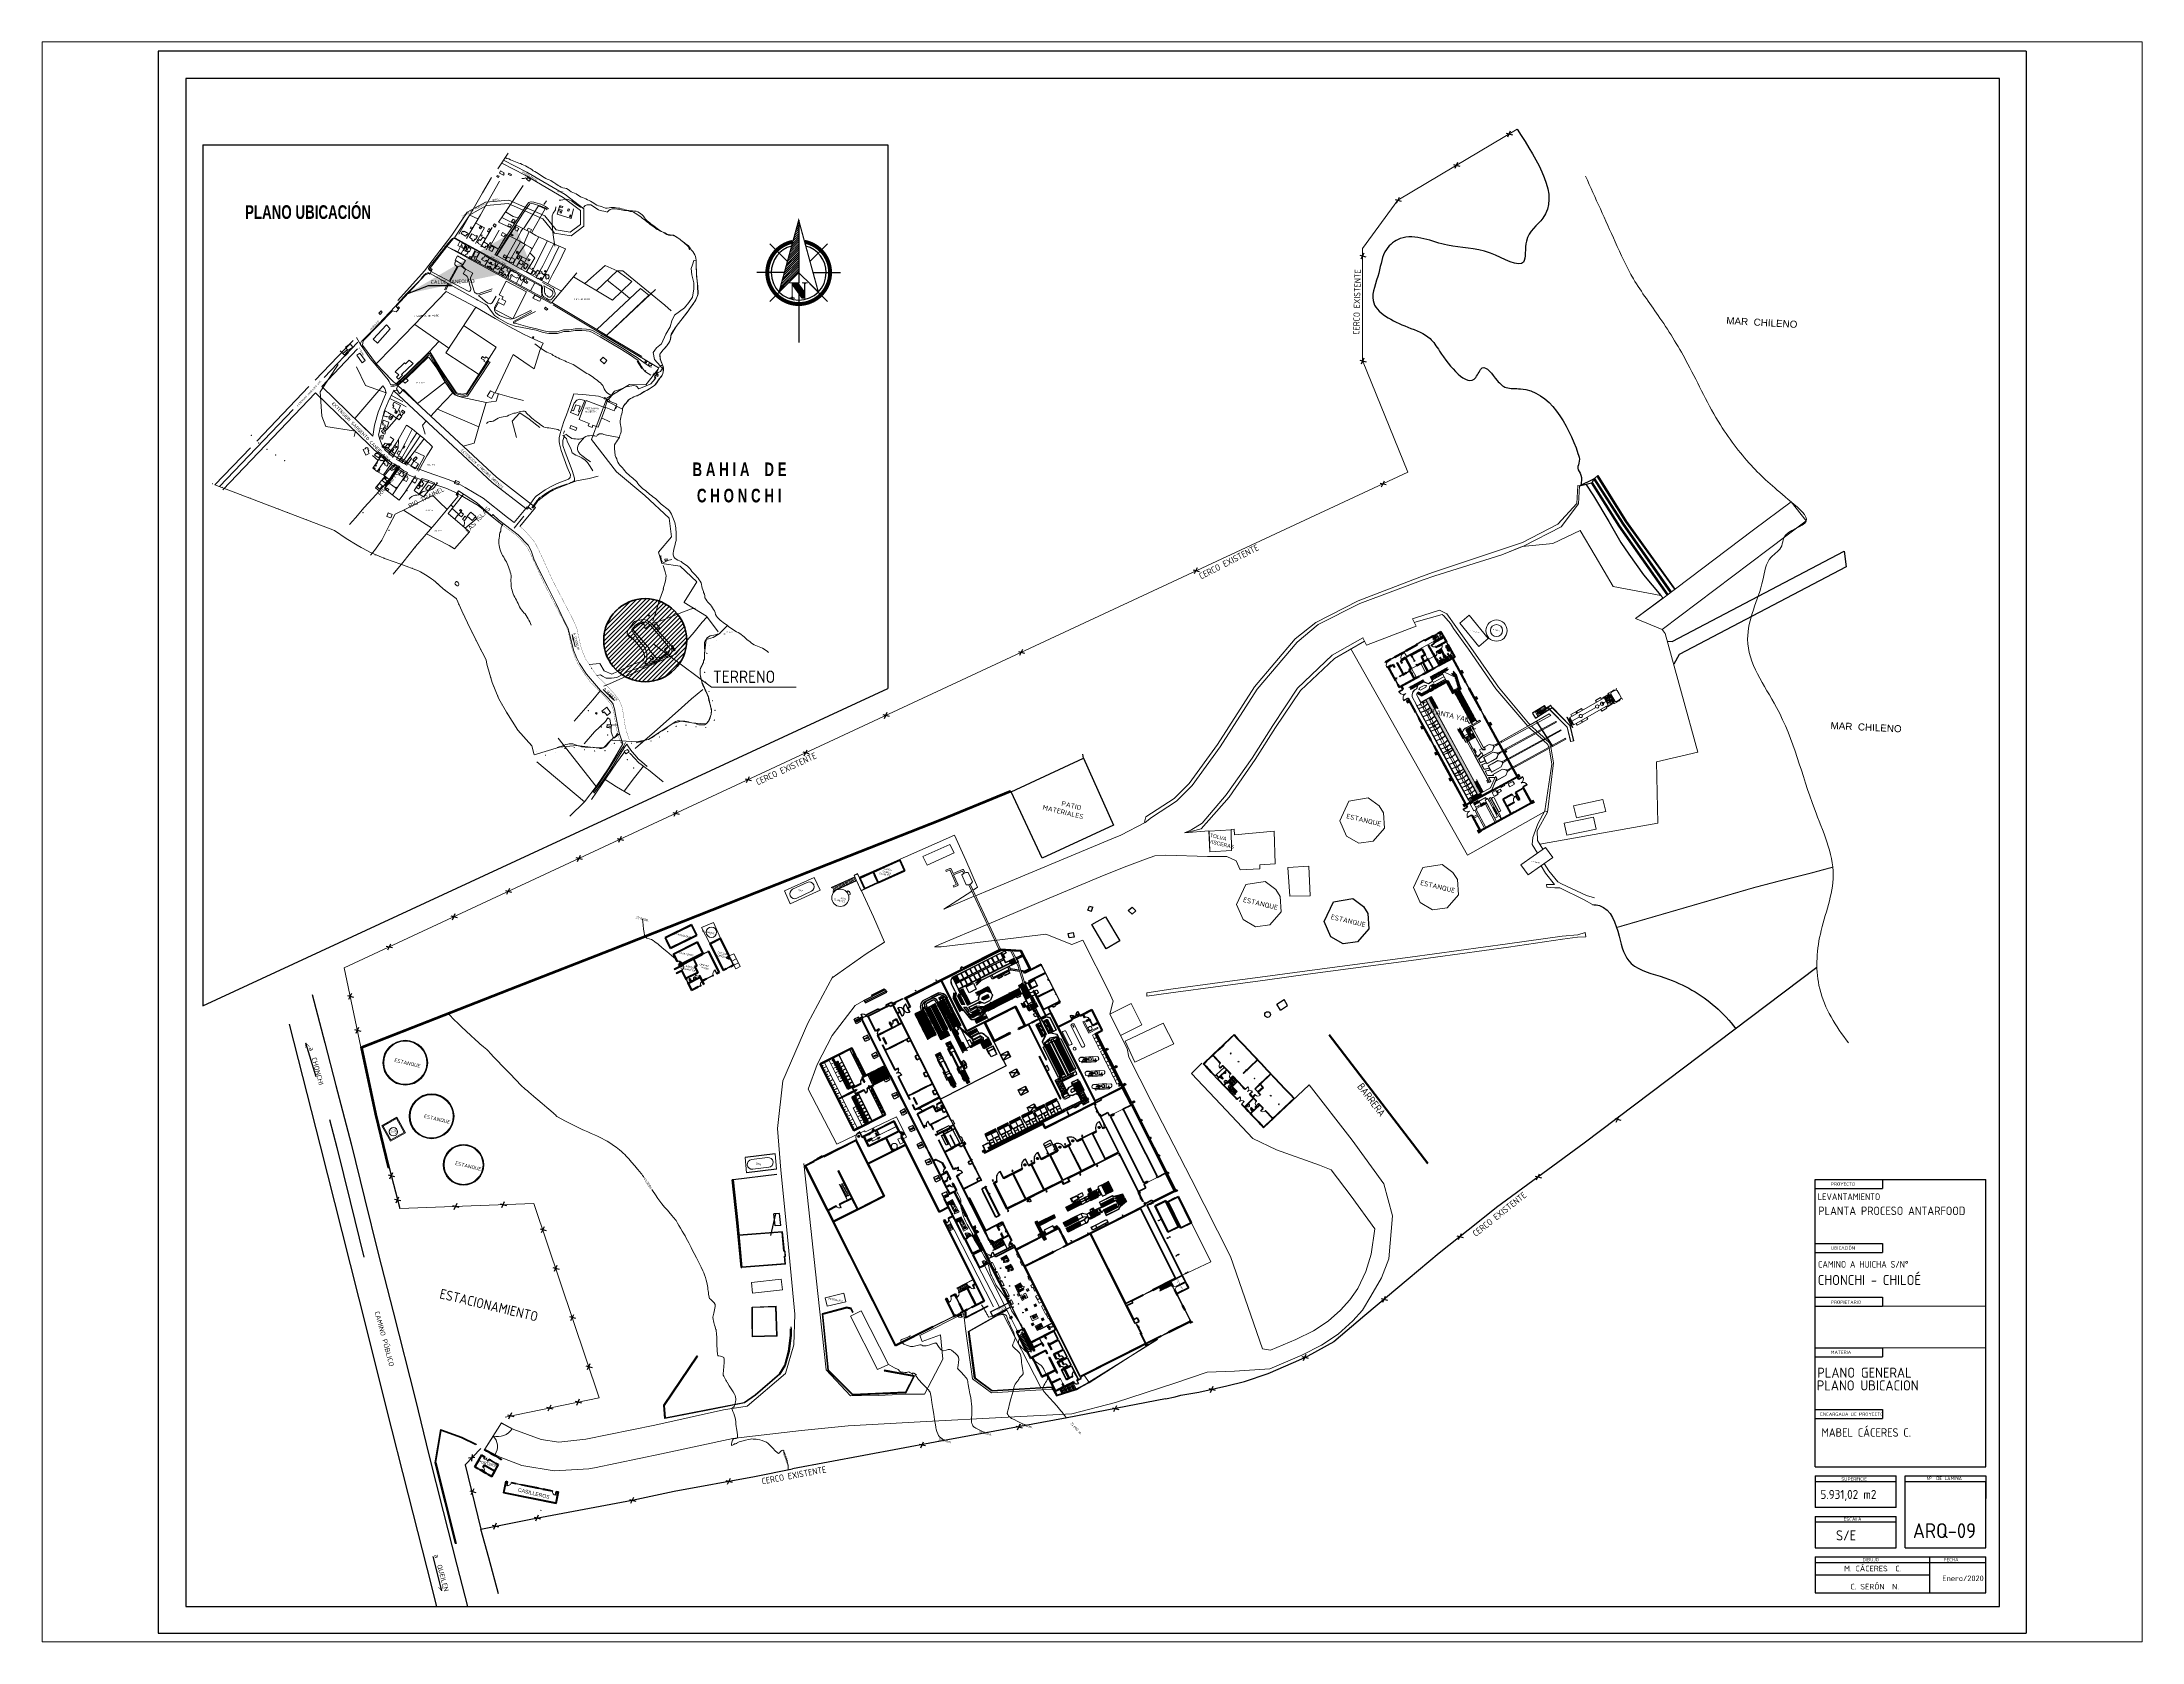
# Paper-space layout 'Layout1' of a CAD drawing. Header units: inches. Extents: x 1.05 to 9.45, y 0.8 to 7.2.
# The model-space entities are those that its viewports show. They can reach past a viewport. Long polylines and large blocks are cut down to what shows.
import ezdxf

# ---------------------------------------------------------------- set-up
doc = ezdxf.new("R2010")
doc.units = ezdxf.units.IN
doc.header["$MEASUREMENT"] = 0
for name, pattern in [('ACAD_ISO02W100', [15, 12, -3]), ('CENTER2', [1.125, 0.75, -0.125, 0.125, -0.125]), ('CONTINUA', [0]), ('HIDDEN', [0.375, 0.25, -0.125])]:
    doc.linetypes.add(name, pattern=pattern)
for name, color, linetype, lineweight in [('0.13', 109, 'Continuous', 13), ('06 textos y cotas', 4, 'Continuous', 15), ('a_PV', 3, 'Continuous', 5), ('ACHUTECH', 24, 'Continuous', 18), ('muebles', 7, 'Continuous', 18), ('muro', 7, 'Continuous', 70), ('muros', 5, 'Continuous', 70)]:
    doc.layers.add(name, color=color, linetype=linetype, lineweight=lineweight)
for name, color, linetype in [('023_MUROS_2', 7, 'Continuous'), ('101_FORMATO_E', 7, 'Continuous'), ('A_TEXTOLOCAL', 3, 'Continuous'), ('AGUA', 7, 'Continuous'), ('BARRERA', 7, 'Continuous'), ('BENCINA', 7, 'Continuous'), ('CAMARA', 7, 'Continuous'), ('CAMINO', 4, 'Continuous'), ('CERCO', 7, 'Continuous'), ('cimentacion', 2, 'Continuous'), ('DIBUJO', 2, 'Continuous'), ('EJE', 7, 'Continuous'), ('ESCALERA', 7, 'Continuous'), ('escaleras', 2, 'Continuous'), ('ESTANQUE-AGUA', 7, 'Continuous'), ('GENERADOR', 7, 'Continuous'), ('LMAM', 7, 'Continuous'), ('LOTEA', 7, 'Continuous'), ('PLANTA', 5, 'Continuous'), ('RETIC', 7, 'Continuous'), ('Unnamed View 1-M-EQUIPOS', 8, 'Continuous'), ('VANO-ANTEPECHOS', 250, 'Continuous'), ('VANO-PUERTAS', 8, 'Continuous'), ('VENTANAS', 42, 'Continuous')]:
    doc.layers.add(name, color=color, linetype=linetype)
doc.styles.add('18', font='Romans.shx', dxfattribs={"width": 0.8, "height": 18})
doc.styles.add('ATTR', font='romans.shx', dxfattribs={"width": 0.8, "height": 0.400023})
doc.styles.add('ROMANS', font='romans')
doc.styles.add('SANSSERIFBOLD', font='sasb____.pfb', dxfattribs={"width": 0.7, "height": 40})
doc.styles.get("Standard").update_dxf_attribs({"font": 'isocp2.shx'})
doc.styles.add('TEXTO-100', font='romans.shx', dxfattribs={"height": 0.15})
doc.linetypes.add('ZIGZAG', pattern='A,0.00254,-5.08,[131,ltypeshp.shx,S=5.08,R=0,X=-5.08,Y=0],-10.16,[131,ltypeshp.shx,S=5.08,R=180,X=5.08,Y=0],-5.08', length=20.32254)
doc.dimstyles.get("Standard").update_dxf_attribs({"dimtxt": 0.18, "dimasz": 0.18, "dimexe": 0.18, "dimexo": 0.0625, "dimgap": 0.09, "dimtad": 0, "dimtih": 1, "dimtoh": 1, "dimdec": 4, "dimzin": 0, "dimdsep": 46, "dimtxsty": 'Standard', "dimcen": 0.09, "dimadec": 0, "dimazin": 0, "dimtfac": 1, "dimtdec": 4, "dimtofl": 0, "dimtmove": 0, "dimatfit": 3, "dimfxl": 1, "dimtolj": 1, "dimtzin": 0, "dimarcsym": 0})
picture_1 = doc.add_image_def('image1.png', size_in_pixel=(454, 111))
pattern_1 = [(297.295071, (399.903667, -369.70701), (0.0331957421, -0.0105972594), [0.02464, -0.02464])]
pattern_2 = [(296.73916, (399.903667, -369.707009), (0.01654568078, -0.00545941823), [0.00616, -0.01848]), (26.73916, (399.902302, -369.711145), (0.00545941823, 0.01654568078), [0.00616, -0.01848])]
pattern_3 = [(116.73916, (399.903667, -369.707009), (-0.01654568078, 0.00545941823), [0.00616, -0.01848]), (206.73916, (399.905032, -369.702872), (-0.00545941823, -0.01654568078), [0.00616, -0.01848])]
pattern_4 = [(296.73916, (400.310924, -369.498934), (0.01654568078, -0.00545941823), [0.00616, -0.01848]), (26.73916, (400.309559, -369.50307), (0.00545941823, 0.01654568078), [0.00616, -0.01848])]
pattern_5 = [(116.73916, (1113.070042, -891.830759), (-0.01654568078, 0.00545941823), [0.00616, -0.01848]), (206.73916, (1113.071407, -891.826623), (-0.00545941823, -0.01654568078), [0.00616, -0.01848])]
pattern_6 = [(116.73916, (1112.609973, -892.065441), (-0.01654568078, 0.00545941823), [0.00616, -0.01848]), (206.73916, (1112.611338, -892.061305), (-0.00545941823, -0.01654568078), [0.00616, -0.01848])]
pattern_7 = [(206.73916, (399.903667, -369.707009), (-0.00545941823, -0.01654568078), [0.01232, -0.01232])]
pattern_8 = [(28.6407247, (96.386828, -998.459197), (0.0049073852, 0.01671772624), [0.00616, -0.01848]), (118.6407247, (96.391007, -998.460424), (-0.01671772624, 0.0049073852), [0.00616, -0.01848])]
pattern_9 = [(28.6407247, (96.317738, -998.332692), (0.0049073852, 0.01671772624), [0.00616, -0.01848]), (118.6407247, (96.321918, -998.333919), (-0.01671772624, 0.0049073852), [0.00616, -0.01848])]

# ---------------------------------------------------------------- blocks, each defined once
blk = doc.blocks.new('CRUZ')
at = {"layer": 'DIBUJO', "color": 7, "lineweight": -3}
for p, q in [((-0.2, 0), (0.2, 0)), ((0, 0.2), (0, -0.2))]:
    blk.add_line(p, q, dxfattribs=at)
at = {"layer": 'DIBUJO', "color": 7, "lineweight": -3, "const_width": 0.05}
blk.add_lwpolyline([(0, 0, 1), (0, 0, 1)], format="xyb", close=True, dxfattribs=at)
blk = doc.blocks.new('*X428')
at = {"color": 0}
for p, q in [((146.55, -412.41), (147.62, -411.35)), ((146.75, -411.68), (147.62, -410.82)), ((146.95, -410.95), (147.62, -410.29)), ((147.15, -410.22), (147.62, -409.76)), ((147.35, -409.49), (147.62, -409.23)), ((147.55, -408.76), (147.62, -408.7)), ((144.56, -419.71), (147.62, -416.65)), ((144.76, -418.98), (147.62, -416.12)), ((144.96, -418.25), (147.62, -415.59)), ((145.16, -417.52), (147.62, -415.06)), ((145.36, -416.79), (147.62, -414.53)), ((145.56, -416.06), (147.62, -414)), ((145.76, -415.33), (147.62, -413.47)), ((145.96, -414.6), (147.62, -412.94)), ((146.16, -413.87), (147.62, -412.41)), ((146.36, -413.14), (147.62, -411.88)), ((142.76, -426.28), (147.62, -421.42)), ((142.96, -425.55), (147.62, -420.89)), ((143.16, -424.82), (147.62, -420.36)), ((143.36, -424.09), (147.62, -419.83)), ((143.56, -423.36), (147.62, -419.3)), ((143.76, -422.63), (147.62, -418.77)), ((143.96, -421.9), (147.62, -418.24)), ((144.16, -421.17), (147.62, -417.71)), ((144.36, -420.44), (147.62, -417.18))]:
    blk.add_line(p, q, dxfattribs=at)
blk = doc.blocks.new('A$C5E903277')
at = {"layer": 'CERCO'}
for p, q in [((1.05, 0.09), (0, 0.98)), ((0.22, 0), (0.87, 1.13))]:
    blk.add_line(p, q, dxfattribs=at)
blk = doc.blocks.new('A$C4A991A87')
at = {"layer": 'ACHUTECH', "color": 7, "lineweight": 13, "ltscale": 500}
for p, q in [((0.01, 0.18), (0.01, 0.01)), ((0.02, 0.18), (0.02, 0.01))]:
    blk.add_line(p, q, dxfattribs=at)
at = {"layer": 'ACHUTECH', "color": 7, "lineweight": 13, "ltscale": 500, "extrusion": (0, 0, -1)}
for centre, major_axis, start_param, end_param in [((0.02, 0.18), (0.0108, 0.0108), 2.879793, 8.115781), ((0.02, 0.18), (0.00542, 0.00542), -2.356194, 0.785398), ((0.02, 0.01), (0.00542, 0.00542), 0.785398, 3.926991)]:
    blk.add_ellipse(centre, major_axis=major_axis, ratio=1, start_param=start_param, end_param=end_param, dxfattribs=at)
blk = doc.blocks.new('A$C2C5A6B9E')
at = {"color": 7}
for p, q in [((0, 0), (0, 2.4)), ((0, 2.4), (1.15, 2.4)), ((0.03, 0.03), (0.03, 2.37)), ((0.03, 2.37), (1.12, 2.37)), ((0.03, 1.21), (1.12, 1.21)), ((0.03, 1.18), (1.12, 1.18)), ((1.12, 0.03), (0.03, 0.03)), ((1.12, 2.37), (1.12, 0.03)), ((1.15, 2.4), (1.15, 0)), ((1.15, 0), (0, 0))]:
    blk.add_line(p, q, dxfattribs=at)
blk = doc.blocks.new('A$C19842F56')
at = {"layer": 'A_TEXTOLOCAL', "color": 7, "lineweight": 30}
for p, q in [((0, 0), (0, 0.1)), ((0, 0.1), (0.1, 0.1)), ((0.1, 0.1), (0.1, 0)), ((0.1, 0), (0, 0))]:
    blk.add_line(p, q, dxfattribs=at)
blk = doc.blocks.new('A$C675B54F7')
at = {"layer": 'ACHUTECH', "color": 7, "linetype": 'CONTINUA', "lineweight": 13, "ltscale": 500}
for p, q in [((0, 0.45), (0.45, 0.45)), ((0, 0), (0, 0.45)), ((0.45, 0), (0, 0)), ((0.16, 0.16), (0.16, 0.31)), ((0.16, 0.31), (0.31, 0.31)), ((0.31, 0.16), (0.16, 0.16)), ((0.31, 0.31), (0.31, 0.16)), ((0.45, 0.45), (0.45, 0))]:
    blk.add_line(p, q, dxfattribs=at)
blk = doc.blocks.new('A$C12FA01EB')
at = {"layer": 'ACHUTECH', "color": 7, "linetype": 'CONTINUA', "lineweight": 13, "ltscale": 500}
for p, q in [((0, 0), (0, 0.6)), ((0, 0.6), (0.8, 0.6)), ((0.8, 0.6), (0.8, 0)), ((0.8, 0), (0, 0))]:
    blk.add_line(p, q, dxfattribs=at)
blk = doc.blocks.new('A$C6B430051')
at = {"layer": 'ACHUTECH', "color": 7, "linetype": 'CONTINUA', "lineweight": 13, "ltscale": 500}
for p, q in [((0.2, 1.08), (1.23, 1.08)), ((0.2, 0.33), (0.75, 0.33)), ((0.37, 1.08), (0.37, 1.16)), ((0.37, 1.16), (0.97, 1.16)), ((0.63, 0.24), (3.43, 0.24)), ((3.43, 0.04), (0.63, 0.04)), ((0.75, 0.46), (0.75, 0.24)), ((0.75, 0.46), (0.78, 0.46)), ((0.75, 0.04), (0.75, 0)), ((0.75, 0), (0.78, 0)), ((0.78, 0.46), (0.78, 0.24)), ((0.78, 0.33), (1.23, 0.33)), ((0.78, 0.04), (0.78, 0)), ((0.97, 1.16), (0.97, 1.08)), ((1.02, 0.61), (1, 0.61)), ((1.05, 0.79), (1.14, 0.79)), ((1.25, 0.61), (1.06, 0.61)), ((1.25, 0.79), (1.14, 0.79)), ((1.25, 0.61), (1.14, 0.61)), ((1.23, 0.79), (1.23, 1.16)), ((1.23, 1.16), (2.89, 1.16)), ((1.23, 0.28), (1.23, 0.61)), ((2.89, 0.28), (1.23, 0.28)), ((1.64, 0.89), (1.25, 0.89)), ((1.25, 0.89), (1.25, 0.49)), ((1.25, 0.49), (1.64, 0.49)), ((1.33, 0.47), (1.33, 0.49)), ((1.34, 0.89), (1.34, 0.9)), ((1.53, 0.47), (1.53, 0.49)), ((1.55, 0.89), (1.55, 0.9)), ((1.64, 0.49), (1.64, 0.89)), ((1.64, 0.79), (2.02, 0.79)), ((2.02, 0.61), (1.64, 0.61)), ((2.02, 0.81), (2.02, 0.6)), ((2.02, 0.81), (2.04, 0.81)), ((2.02, 0.6), (2.04, 0.6)), ((2.04, 0.47), (2.04, 0.91)), ((2.04, 0.91), (2.54, 0.91)), ((2.04, 0.91), (2.04, 0.8)), ((2.54, 0.47), (2.04, 0.47)), ((2.5, 1.01), (2.26, 1.01)), ((2.26, 1.01), (2.26, 0.91)), ((2.5, 0.91), (2.5, 1.01)), ((2.54, 0.91), (2.54, 0.47)), ((2.89, 1.16), (2.89, 0.28)), ((2.89, 1.08), (3.9, 1.08)), ((2.89, 0.33), (3.24, 0.33)), ((3.24, 0.44), (3.24, 0.24)), ((3.24, 0.44), (3.27, 0.44)), ((3.24, 0.04), (3.24, 0.01)), ((3.24, 0.01), (3.27, 0.01)), ((3.27, 0.44), (3.27, 0.24)), ((3.27, 0.33), (3.9, 0.33)), ((3.27, 0.04), (3.27, 0.01)), ((3.6, 0.16), (3.46, 0.16)), ((3.6, 0.13), (3.46, 0.13)), ((4.06, 0.49), (3.98, 0.49)), ((3.99, 0.91), (4.06, 0.91)), ((4.06, 0.91), (4.06, 0.49))]:
    blk.add_line(p, q, dxfattribs=at)
for centre, radius in [((0.99, 0.7), 0.107), ((0.99, 0.7), 0.0863), ((1.44, 0.69), 0.102), ((1.44, 0.69), 0.0898), ((3.41, 0.58), 0.0621), ((3.6, 0.14), 0.0174)]:
    blk.add_circle(centre, radius, dxfattribs=at)
for centre, radius, start, end in [((0.45, 0.71), 0.447, 122.9585, 237.0415), ((0.71, 0.14), 0.128, 128.5084, 231.4916), ((1.43, 1.12), 0.65, 260.9811, 279.0189), ((1.44, 0.35), 0.561, 79.4785, 100.5215), ((3.28, 0.14), 0.179, 325.9498, 34.0502), ((3.35, 0.71), 0.669, 325.9306, 34.0694)]:
    blk.add_arc(centre, radius, start, end, dxfattribs=at)
blk = doc.blocks.new('fre-6')
at = {"layer": 'muebles', "lineweight": 0}
for p, q in [((44.27, 67), (44.27, 66.52)), ((44.3, 66.97), (44.3, 66.6)), ((44.32, 67.05), (45.42, 67.05)), ((45.42, 66.47), (44.32, 66.47)), ((44.35, 67.02), (44.8, 67.02)), ((44.8, 66.55), (44.35, 66.55)), ((44.85, 66.97), (44.85, 66.6)), ((44.88, 66.97), (44.88, 66.6)), ((44.93, 67.02), (45.39, 67.02)), ((45.39, 66.55), (44.93, 66.55)), ((45.44, 66.97), (45.44, 66.6)), ((45.47, 67), (45.47, 66.52))]:
    blk.add_line(p, q, dxfattribs=at)
for centre, radius in [((44.57, 66.78), 0.0246), ((44.79, 66.51), 0.0168), ((44.87, 66.51), 0.0168), ((44.95, 66.51), 0.0168), ((45.16, 66.78), 0.0246)]:
    blk.add_circle(centre, radius, dxfattribs=at)
for centre, start, end in [((44.32, 67), 90, 180), ((44.32, 66.52), 180, 270), ((44.35, 66.97), 90, 180), ((44.35, 66.6), 180, 270), ((44.8, 66.97), 0, 90), ((44.8, 66.6), 270, 0), ((44.93, 66.97), 90, 180), ((44.93, 66.6), 180, 270), ((45.39, 66.97), 0, 90), ((45.39, 66.6), 270, 0), ((45.42, 67), 0, 90), ((45.42, 66.52), 270, 0)]:
    blk.add_arc(centre, 0.05, start, end, dxfattribs=at)
blk = doc.blocks.new('A$C7BC51C40')
at = {"color": 7}
blk.add_lwpolyline([(0, 0.33, 0.414214), (0.33, 0, 0.414787), (0.65, 0.33, 0.014657), (0.65, 0.5, 0.402111), (0.63, 0.52), (0.33, 0.52), (0.02, 0.52, 0.402111), (0, 0.5, 0.014657), (0, 0.33, 116.767659)], format="xyb", close=True, dxfattribs=at)
for centre in [(0.23, 0.43), (0.42, 0.43)]:
    blk.add_circle(centre, 0.015, dxfattribs=at)
for centre, radius, start, end in [((0.5, 0.33), 0.5, 169.7015, 180), ((0.03, 0.41), 0.02, 123.4009, 169.7015), ((0.33, -0.04), 0.56, 90, 123.4009), ((0.5, 0.33), 0.47, 171.3413, 180), ((0.05, 0.35), 0.02, 94.5168, 176.2805), ((0.33, 0.33), 0.295, 180, 270), ((0.33, -0.04), 0.53, 90, 121.9487), ((0.06, 0.39), 0.02, 121.9487, 171.3413), ((0.33, -3.11), 3.5, 90, 94.5168), ((0.33, 0.33), 0.0375, 90, 270), ((0.33, 0.33), 0.023, 90, 270), ((0.33, 0.44), 0.0175, 90, 270), ((0.33, -0.04), 0.557, 56.5087, 89.998), ((0.33, -0.04), 0.527, 57.9556, 89.9981), ((0.33, 0.44), 0.0175, 270, 90), ((0.33, -3.09), 3.48, 85.4685, 90), ((0.33, 0.33), 0.0375, 270, 90), ((0.33, 0.33), 0.023, 270, 90), ((0.33, 0.32), 0.294, 270.0257, 0.1494), ((0.59, 0.39), 0.02, 8.6587, 58.0513), ((0.6, 0.35), 0.02, 3.7195, 85.4832), ((0.15, 0.33), 0.47, 0, 8.6587), ((0.62, 0.41), 0.02, 10.2985, 56.5991), ((0.15, 0.33), 0.5, 360, 10.2985)]:
    blk.add_arc(centre, radius, start, end, dxfattribs=at)
blk = doc.blocks.new('A$C4719619A')
at = {"layer": 'ACHUTECH', "color": 7, "linetype": 'CONTINUA', "lineweight": 13, "ltscale": 500}
for p, q in [((0, 3.9), (1.8, 3.9)), ((0, 0), (0, 3.9)), ((1.8, 0), (0, 0)), ((1.8, 3.9), (1.8, 0))]:
    blk.add_line(p, q, dxfattribs=at)
blk = doc.blocks.new('A$C1DB1773B')
at = {"layer": 'a_PV', "color": 8}
blk.add_line((0.02, 0.78), (0.02, 0.77), dxfattribs=at)
at = {"layer": 'A_TEXTOLOCAL', "color": 7, "lineweight": 30}
for p, q in [((0.07, 0.71), (0.02, 0.71)), ((0.02, 0.71), (0.02, 0)), ((0.02, 0), (0.07, 0)), ((0.07, 0), (0.07, 0.71))]:
    blk.add_line(p, q, dxfattribs=at)
at = {"layer": 'ACHUTECH', "color": 7, "linetype": 'CONTINUA', "lineweight": 13, "ltscale": 500}
for p, q in [((0, 0.72), (0, 0.79)), ((0, 0.79), (0.01, 0.79)), ((0.01, 0.72), (0, 0.72)), ((0.01, 0.79), (0.01, 0.78)), ((0.01, 0.78), (0.02, 0.78)), ((0.02, 0.77), (0.01, 0.77)), ((0.01, 0.77), (0.01, 0.72)), ((0.02, 0.71), (0.01, 0.71)), ((0.02, 0.71), (0.02, 0.72)), ((0.73, 0.78), (0.72, 0.78)), ((0.72, 0.78), (0.72, 0.77)), ((0.72, 0.77), (0.73, 0.77)), ((0.75, 0.79), (0.73, 0.79)), ((0.73, 0.79), (0.73, 0.78)), ((0.73, 0.77), (0.73, 0.72)), ((0.73, 0.72), (0.75, 0.72)), ((0.75, 0.72), (0.75, 0.79))]:
    blk.add_line(p, q, dxfattribs=at)
blk.add_circle((0.02, 0.71), 0.005, dxfattribs=at)
blk.add_arc((0.01, 0.72), 0.72, 274.2034, 359.9317, dxfattribs=at)
blk = doc.blocks.new('A$C59BA72D4')
at = {"color": 7}
for p, q in [((0.26, 0.31), (0.18, 0.31)), ((0.18, 0.26), (0.18, 0.15)), ((0.18, 0.05), (0.18, 0.15)), ((0.26, 0), (0.18, 0)), ((0.26, 0.31), (0.26, 0.15)), ((0.26, 0), (0.26, 0.15))]:
    blk.add_line(p, q, dxfattribs=at)
for points in [[(0.18, 0.31, 0.084619), (0.11, 0.29, 0.091623), (0.05, 0.26, 0.103651), (0.01, 0.21, 0.114122), (0, 0.15, 0.114122)], [(0.18, 0, -0.084619), (0.11, 0.01, -0.091623), (0.05, 0.04, -0.103651), (0.01, 0.1, -0.114122), (0, 0.15, -0.114122)]]:
    blk.add_lwpolyline(points, format="xyb", dxfattribs=at)
for centre, radius, start, end in [((0.15, 0.15), 0.12, 102.8396, 180), ((0.15, 0.15), 0.12, 180, 257.1604), ((0.18, 0.15), 0.13, 115.8424, 180), ((0.02, 0.15), 0.0475, 0, 43.8789), ((0.02, 0.15), 0.0475, 316.1211, 0), ((0.18, 0.15), 0.13, 180, 244.1576), ((0.13, 0.22), 0.0468, 11.0306, 103.2642), ((0.13, 0.08), 0.0468, 256.7358, 348.9694), ((0.15, 0.26), 0.03, 0, 71.5651), ((0.15, 0.05), 0.03, 288.4349, 0), ((0.22, 0.15), 0.018, 0, 180), ((0.22, 0.15), 0.018, 180, 0)]:
    blk.add_arc(centre, radius, start, end, dxfattribs=at)
blk = doc.blocks.new('A$C5B4031FC')
at = {"color": 7}
for points in [[(0.16, 0.03, -0.379717), (0.13, 0), (0, 0), (0, 0.46), (0.13, 0.46, -0.379717), (0.16, 0.43, -0.059669)], [(0.3, 0.33, 0.301967), (0.28, 0.31), (0.28, 0.15, 0.301967), (0.3, 0.13, 0.26573), (0.64, 0.17, 0.236687), (0.65, 0.19), (0.65, 0.27, 0.236687), (0.64, 0.29, 0.26573)], [(0.41, 0.28), (0.38, 0.28, 0.131931), (0.38, 0.18), (0.41, 0.18, 1)]]:
    blk.add_lwpolyline(points, format="xyb", close=True, dxfattribs=at)
blk.add_lwpolyline([(0.17, 0.1, 0.282054), (0.68, 0.15, 0.230623), (0.69, 0.17), (0.69, 0.29, 0.230623), (0.68, 0.31, 0.282054), (0.17, 0.37)], format="xyb", dxfattribs=at)
blk.add_circle((0.09, 0.23), 0.0127, dxfattribs=at)
blk.add_arc((-1.54, 0.23), 1.71, 352.2786, 352.2821, dxfattribs=at)
blk = doc.blocks.new('A$C380B584A')
at = {"layer": 'A_TEXTOLOCAL', "color": 7, "lineweight": 30}
for p, q in [((1.02, -0.6), (0.26, -0.6)), ((0.26, -0.6), (0.26, -0.65)), ((0.26, -0.65), (1.02, -0.65)), ((1.02, -0.65), (1.02, -0.6))]:
    blk.add_line(p, q, dxfattribs=at)
at = {"layer": 'ACHUTECH', "color": 7, "linetype": 'CONTINUA', "lineweight": 13, "ltscale": 500}
for p, q in [((0.18, 0.13), (0.18, 0.12)), ((0.25, 0.13), (0.18, 0.13)), ((0.18, 0.12), (0.19, 0.12)), ((0.19, 0.12), (0.19, 0.11)), ((0.19, 0.11), (0.2, 0.11)), ((0.2, 0.11), (0.2, 0.12)), ((0.2, 0.12), (0.25, 0.12)), ((0.25, 0.12), (0.25, 0.13)), ((0.18, -0.67), (0.18, -0.65)), ((0.18, -0.65), (0.19, -0.65)), ((0.25, -0.67), (0.18, -0.67)), ((0.19, -0.65), (0.19, -0.64)), ((0.19, -0.64), (0.2, -0.64)), ((0.2, -0.64), (0.2, -0.65)), ((0.2, -0.65), (0.25, -0.65)), ((0.26, -0.65), (0.25, -0.65)), ((0.25, -0.65), (0.25, -0.67)), ((0.26, -0.65), (0.26, -0.66))]:
    blk.add_line(p, q, dxfattribs=at)
blk.add_circle((0.26, -0.65), 0.005, dxfattribs=at)
blk.add_arc((0.25, -0.65), 0.77, 3.9192, 89.9377, dxfattribs=at)
blk = doc.blocks.new('A$C4C9215D4')
at = {"color": 7}
for points in [[(0.01, 0.68), (0.01, 0.68), (0, 0.68), (0, 0.8), (0.01, 0.8), (0.03, 0.72), (0.02, 0.72), (0.02, 0.68)], [(1.39, 0.68), (1.39, 0.68), (1.4, 0.68), (1.4, 0.8), (1.38, 0.8), (1.36, 0.72), (1.37, 0.72), (1.37, 0.68)]]:
    blk.add_lwpolyline(points, close=True, dxfattribs=at)
for centre, start, end in [((0.02, 0.68), 270, 0), ((1.37, 0.68), 180, 270)]:
    blk.add_arc(centre, 0.675, start, end, dxfattribs=at)
at = {"layer": 'A_TEXTOLOCAL', "color": 7, "lineweight": 30}
for points in [[(0.06, 0.68), (0.02, 0.68), (0.02, 0), (0.06, 0)], [(1.33, 0.68), (1.37, 0.68), (1.37, 0), (1.33, 0)]]:
    blk.add_lwpolyline(points, close=True, dxfattribs=at)
blk = doc.blocks.new('A$C0E813836')
at = {"color": 7}
for p, q in [((0.73, 0.1), (1.7, 0.1)), ((1.7, 0), (0.73, 0)), ((2.45, 1.8), (2, 1.8)), ((2.33, 0.27), (2.33, 1.24)), ((2.43, 1.24), (2.43, 0.27))]:
    blk.add_line(p, q, dxfattribs=at)
blk.add_arc((2.47, 2.13), 0.718, 184.5819, 267.029, dxfattribs=at)
blk.add_ellipse((2.23, 1.79), major_axis=(0.159, 0.159), ratio=1, start_param=5.502992481792901, end_param=11.78617778897248, dxfattribs=at)
at = {"layer": '023_MUROS_2', "color": 7, "lineweight": 50}
for p, q in [((2.43, 6.14), (0, 6.14)), ((0, 6.14), (0, 0)), ((2.33, 6.04), (0.1, 6.04)), ((0.1, 6.04), (0.1, 0.1)), ((2.33, 2.11), (2.33, 6.04)), ((2.43, 2.11), (2.43, 6.14)), ((0, 0), (0.73, 0)), ((0.1, 0.1), (0.73, 0.1)), ((0.73, 0), (0.73, 0.1)), ((1.7, 0.1), (1.7, 0)), ((1.7, 0.1), (2.33, 0.1)), ((1.7, 0), (2.43, 0)), ((2.43, 2.11), (2.33, 2.11)), ((2.43, 1.41), (2.33, 1.41)), ((2.33, 1.41), (2.33, 1.24)), ((2.43, 1.24), (2.33, 1.24)), ((2.33, 0.1), (2.33, 0.27)), ((2.43, 0.27), (2.33, 0.27)), ((2.43, 1.24), (2.43, 1.41)), ((2.43, 0), (2.43, 0.27))]:
    blk.add_line(p, q, dxfattribs=at)
at = {"layer": 'A_TEXTOLOCAL', "color": 7, "lineweight": 30}
for p, q in [((1.7, 0.05), (0.73, 0.05)), ((1.75, 2.07), (1.75, 2.11)), ((1.75, 2.11), (2.43, 2.11)), ((2.43, 2.07), (1.75, 2.07)), ((2.38, 0.27), (2.38, 1.24)), ((2.43, 2.11), (2.43, 2.07))]:
    blk.add_line(p, q, dxfattribs=at)
at = {"color": 7, "lineweight": 30, "insert": (2.26, 1.92), "char_height": 0.0851, "width": 8.7435, "attachment_point": 3}
blk.add_mtext('{\\Figes1003|c0;P }', dxfattribs=at)
at = {"layer": 'cimentacion', "color": 7, "lineweight": 18, "ltscale": 0.3, "style": 'ROMANS', "width": 0.995455}
blk.add_text('70cm.', height=0.0792, dxfattribs=at).set_placement((2.06, 1.67))
blk = doc.blocks.new('A$C5C78685A')
at = {"layer": '023_MUROS_2', "color": 7, "lineweight": 50}
for p, q in [((0.24, 3.03), (0, 0.6)), ((0.17, 2.32), (0, 0.6)), ((5.97, 0), (0, 0.6)), ((0.31, 2.95), (0.09, 0.67)), ((5.9, 0.09), (0.09, 0.67)), ((6.21, 2.44), (0.24, 3.03)), ((6.13, 2.37), (0.31, 2.95)), ((6.13, 2.37), (5.9, 0.09)), ((6.21, 2.44), (5.97, 0))]:
    blk.add_line(p, q, dxfattribs=at)
blk = doc.blocks.new('A$C4D580E90')
at = {"color": 7}
for p, q in [((2.3, 7.82), (2.3, 8.8)), ((2.4, 8.8), (2.4, 7.82)), ((2.3, 3.19), (2.3, 4.15)), ((2.4, 4.15), (2.4, 3.19))]:
    blk.add_line(p, q, dxfattribs=at)
at = {"layer": '023_MUROS_2', "color": 7, "lineweight": 50}
for p, q in [((0, 10.94), (2.4, 10.94)), ((0, 0), (0, 10.94)), ((0.1, 10.84), (2.3, 10.84)), ((0.1, 0.1), (0.1, 10.84)), ((2.3, 10.84), (2.3, 10.54)), ((2.4, 10.54), (2.3, 10.54)), ((2.4, 9.74), (2.3, 9.74)), ((2.3, 9.74), (2.3, 8.8)), ((2.4, 8.8), (2.3, 8.8)), ((2.4, 10.94), (2.4, 10.54)), ((2.4, 9.74), (2.4, 8.8)), ((2.4, 7.82), (2.3, 7.82)), ((2.3, 4.15), (2.3, 7.82)), ((2.4, 7.82), (2.4, 4.15)), ((2.3, 0.1), (0.1, 0.1)), ((2.4, 4.15), (2.3, 4.15)), ((2.4, 3.19), (2.3, 3.19)), ((2.3, 1.25), (2.3, 3.19)), ((2.4, 1.25), (2.3, 1.25)), ((2.4, 0.45), (2.3, 0.45)), ((2.3, 0.45), (2.3, 0.1)), ((2.4, 3.19), (2.4, 1.25)), ((2.4, 0.45), (2.4, 0)), ((2.4, 0), (0, 0))]:
    blk.add_line(p, q, dxfattribs=at)
at = {"layer": 'A_TEXTOLOCAL', "color": 7, "lineweight": 30}
for p, q in [((2.4, 10.54), (1.63, 10.54)), ((1.63, 10.54), (1.63, 10.5)), ((1.63, 10.5), (2.4, 10.5)), ((2.35, 8.8), (2.35, 7.82)), ((2.4, 10.5), (2.4, 10.54)), ((2.4, 0.49), (1.63, 0.49)), ((1.63, 0.49), (1.63, 0.45)), ((1.63, 0.45), (2.4, 0.45)), ((2.35, 4.15), (2.35, 3.19)), ((2.4, 0.45), (2.4, 0.49))]:
    blk.add_line(p, q, dxfattribs=at)
at = {"layer": 'ACHUTECH', "color": 7, "linetype": 'CONTINUA', "lineweight": 13, "ltscale": 500}
for centre, radius, start, end in [((2.41, 10.52), 0.78, 178.5308, 269.2798), ((2.42, 0.47), 0.789, 98.6551, 181.4525)]:
    blk.add_arc(centre, radius, start, end, dxfattribs=at)
blk = doc.blocks.new('A$C50B5626F')
at = {"layer": 'A_TEXTOLOCAL', "color": 7, "lineweight": 30}
for p, q in [((0.07, 0.66), (0.02, 0.66)), ((0.02, 0.66), (0.02, 0)), ((0.07, 0), (0.07, 0.66)), ((0.02, 0), (0.07, 0))]:
    blk.add_line(p, q, dxfattribs=at)
at = {"layer": 'ACHUTECH', "color": 7, "linetype": 'CONTINUA', "lineweight": 13, "ltscale": 500}
for p, q in [((0, 0.67), (0, 0.74)), ((0, 0.74), (0.01, 0.74)), ((0.01, 0.67), (0, 0.67)), ((0.01, 0.74), (0.01, 0.73)), ((0.01, 0.73), (0.02, 0.73)), ((0.02, 0.72), (0.01, 0.72)), ((0.01, 0.72), (0.01, 0.67)), ((0.02, 0.66), (0.01, 0.66)), ((0.02, 0.73), (0.02, 0.72)), ((0.02, 0.66), (0.02, 0.67)), ((0.68, 0.73), (0.67, 0.73)), ((0.67, 0.73), (0.67, 0.72)), ((0.67, 0.72), (0.68, 0.72)), ((0.7, 0.74), (0.68, 0.74)), ((0.68, 0.74), (0.68, 0.73)), ((0.68, 0.72), (0.68, 0.67)), ((0.68, 0.67), (0.7, 0.67)), ((0.7, 0.67), (0.7, 0.74))]:
    blk.add_line(p, q, dxfattribs=at)
blk.add_circle((0.02, 0.66), 0.005, dxfattribs=at)
blk.add_arc((0.01, 0.67), 0.67, 274.4937, 359.9629, dxfattribs=at)
blk = doc.blocks.new('A$C1A9400D8')
at = {"layer": 'ACHUTECH', "color": 7, "linetype": 'CONTINUA', "lineweight": 13, "ltscale": 500}
for p, q in [((0.14, 0.07), (0.14, 0.1)), ((0.15, 0.1), (0.14, 0.1)), ((0.15, 0.09), (0.14, 0.09)), ((0.15, 0.08), (0.14, 0.08)), ((0.15, 0.07), (0.14, 0.07)), ((0.15, 0.19), (0.15, 0.18)), ((0.15, 0.18), (0.21, 0.18)), ((0.15, 0.1), (0.15, 0.1)), ((0.15, 0.1), (0.15, 0.1)), ((0.15, 0.07), (0.15, 0.07)), ((0.15, 0.07), (0.15, 0.07)), ((0.16, 0.17), (0.2, 0.17)), ((0.16, 0.17), (0.16, 0.17)), ((0.16, 0.04), (0.16, 0.06)), ((0.16, 0), (0.16, 0.01)), ((0.16, 0.01), (0.2, 0.01)), ((0.16, 0), (0.16, 0)), ((0.16, 0), (0.21, 0)), ((0.17, 0.17), (0.17, 0.12)), ((0.17, 0.17), (0.17, 0.17)), ((0.17, 0.04), (0.17, 0.05)), ((0.17, 0.04), (0.2, 0.04)), ((0.17, 0.01), (0.17, 0.04)), ((0.19, 0.17), (0.19, 0.17)), ((0.19, 0.04), (0.19, 0.05)), ((0.2, 0.17), (0.2, 0.12)), ((0.2, 0.17), (0.2, 0.17)), ((0.2, 0.04), (0.2, 0.06)), ((0.2, 0.01), (0.2, 0.04)), ((0.2, 0), (0.2, 0.01)), ((0.21, 0.19), (0.21, 0.18)), ((0.22, 0.11), (0.21, 0.11)), ((0.22, 0.1), (0.21, 0.1)), ((0.22, 0.07), (0.21, 0.07)), ((0.22, 0.06), (0.21, 0.06)), ((0.21, 0), (0.21, 0)), ((0.22, 0.07), (0.22, 0.1)), ((0.16, 0), (0.21, 0))]:
    blk.add_line(p, q, dxfattribs=at)
for points in [[(0.18, 0.66), (0.22, 0.66, -0.312902), (0.31, 0.59, -0.135123), (0.35, 0.25, -0.351809), (0.27, 0.19), (0.18, 0.19), (0.09, 0.19, -0.351809), (0.01, 0.25, -0.135123), (0.04, 0.59, -0.312902), (0.13, 0.66)], [(0.18, 0.62), (0.22, 0.62, -0.314296), (0.27, 0.58, -0.156567), (0.31, 0.31, -0.344714), (0.27, 0.28), (0.09, 0.28, -0.344714), (0.05, 0.31, -0.156567), (0.08, 0.58, -0.314296), (0.13, 0.62)], [(0.18, 0.5, -0.414214), (0.21, 0.47, -0.321112), (0.2, 0.46, -0.075102), (0.18, 0.46, -0.075102), (0.16, 0.46, -0.321112), (0.15, 0.47, -0.414214)]]:
    blk.add_lwpolyline(points, format="xyb", close=True, dxfattribs=at)
for points in [[(0.09, 0.19, -0.298226), (0.01, 0.25, -0.135102), (0.05, 0.59, -0.313001), (0.13, 0.66), (0.18, 0.66)], [(0.27, 0.19, 0.298226), (0.35, 0.25, 0.135102), (0.31, 0.59, 0.313001), (0.22, 0.66), (0.18, 0.66)]]:
    blk.add_lwpolyline(points, format="xyb", dxfattribs=at)
blk.add_lwpolyline([(0.19, 0.07), (0.2, 0.08), (0.2, 0.09), (0.19, 0.1), (0.17, 0.1), (0.16, 0.09), (0.16, 0.08), (0.17, 0.07)], close=True, dxfattribs=at)
for centre, radius in [((0.1, 0.23), 0.00485), ((0.18, 0.08), 0.035), ((0.18, 0.08), 0.02), ((0.18, 0.08), 0.012), ((0.18, 0.08), 0.0131), ((0.18, 0.08), 0.00847), ((0.25, 0.23), 0.00485)]:
    blk.add_circle(centre, radius, dxfattribs=at)
for centre, radius, start, end in [((0.15, 0.1), 0.014, 158.1969, 201.8031), ((0.17, 0.08), 0.0327, 165.889, 194.111), ((0.15, 0.07), 0.014, 158.1969, 201.8031), ((0.13, 0.1), 0.014, 1.4479, 21.8031), ((0.13, 0.07), 0.014, 338.1969, 358.467), ((0.17, 0.16), 0.0166, 68.1969, 111.8031), ((0.17, 0.19), 0.0166, 248.1969, 291.8031), ((0.17, 0.06), 0.0149, 248.1969, 291.8031), ((0.18, 0.14), 0.0389, 75.889, 104.111), ((0.18, 0.21), 0.0389, 255.889, 284.111), ((0.18, 0.08), 0.035, 255.889, 284.111), ((0.2, 0.16), 0.0166, 68.1969, 111.8031), ((0.2, 0.19), 0.0166, 248.1969, 291.8031), ((0.19, 0.06), 0.0149, 248.1969, 291.8031), ((0.21, 0.1), 0.0176, 338.1969, 21.8031), ((0.18, 0.08), 0.0412, 345.889, 14.111), ((0.21, 0.07), 0.0176, 338.1969, 21.8031)]:
    blk.add_arc(centre, radius, start, end, dxfattribs=at)
blk = doc.blocks.new('A$C4E8B0969')
at = {"layer": 'ACHUTECH', "color": 7, "linetype": 'CONTINUA', "lineweight": 13, "ltscale": 500}
for p, q in [((0.26, 0.62), (0.52, 0.62)), ((0.26, 0.6), (0.5, 0.6)), ((0.26, 0.02), (0.5, 0.02)), ((0.44, 0.37), (0.44, 0.38)), ((0.44, 0.25), (0.44, 0.24)), ((0.5, 0.6), (0.5, 0.02)), ((0.52, 0.62), (0.52, 0)), ((0.26, 0), (0.52, 0))]:
    blk.add_line(p, q, dxfattribs=at)
for points in [[(0.26, 0.62, 0.115439), (0.16, 0.6, 0.103972), (0.08, 0.53, 0.091022), (0.02, 0.43, 0.083592), (0, 0.31, 0.083592), (0.02, 0.19, 0.091022), (0.08, 0.09, 0.103972), (0.16, 0.02, 0.115439), (0.26, 0)], [(0.26, 0.6, 0.115439), (0.17, 0.58, 0.103972), (0.09, 0.52, 0.091022), (0.04, 0.43, 0.083592), (0.02, 0.31, 0.083592), (0.04, 0.2, 0.091022), (0.09, 0.1, 0.103972), (0.17, 0.04, 0.115439), (0.26, 0.02)], [(0.38, 0.5, 0.077835), (0.33, 0.53, 0.115439), (0.26, 0.55, 0.115439), (0.2, 0.53, 0.103972), (0.13, 0.49, 0.091022), (0.09, 0.41, 0.083592), (0.07, 0.31, 0.083592), (0.09, 0.22, 0.091022), (0.13, 0.14, 0.103972), (0.2, 0.09, 0.115439), (0.26, 0.07, 0.115439)], [(0.26, 0.07, 0.115439), (0.33, 0.09, 0.077835), (0.38, 0.12, 0.091022)], [(0.41, 0.36, 0.045204), (0.4, 0.35, 0.093845), (0.39, 0.33, 0.014829), (0.39, 0.33, 0.08863)], [(0.39, 0.3, 0.015691), (0.39, 0.29, 0.093845), (0.4, 0.27, 0.045495), (0.41, 0.27, 0.109211)], [(0.41, 0.36, 0.13439), (0.41, 0.35, 0.106842), (0.42, 0.34, 0.082309), (0.43, 0.34, 0.070664), (0.44, 0.34, 0.070664), (0.45, 0.34, 0.082309), (0.46, 0.34, 0.106842), (0.46, 0.35, 0.13439), (0.46, 0.36, 0.13439)], [(0.41, 0.27, -0.13439), (0.41, 0.28, -0.106842), (0.42, 0.28, -0.082309), (0.43, 0.29, -0.070664), (0.44, 0.29, -0.070664), (0.45, 0.29, -0.082309), (0.46, 0.28, -0.106842), (0.46, 0.28, -0.13439), (0.46, 0.27, -0.13439)], [(0.42, 0.34), (0.42, 0.37, -0.414214)], [(0.42, 0.35), (0.42, 0.37, -0.414214)], [(0.42, 0.28), (0.42, 0.26, 0.414214)], [(0.42, 0.27), (0.42, 0.25, 0.414214)], [(0.44, 0.34), (0.44, 0.36, -0.414214)], [(0.44, 0.28), (0.44, 0.26, 0.414214)], [(0.46, 0.27, 0.045204), (0.47, 0.28, 0.093845), (0.48, 0.29, 0.08863), (0.48, 0.31, 0.08863), (0.48, 0.33, 0.093845), (0.47, 0.35, 0.045495), (0.46, 0.36, 0.109211)]]:
    blk.add_lwpolyline(points, format="xyb", dxfattribs=at)
for points in [[(0.33, 0.33), (0.35, 0.33)], [(0.33, 0.31), (0.33, 0.32)], [(0.33, 0.31), (0.33, 0.32)], [(0.33, 0.3), (0.35, 0.3)], [(0.35, 0.33), (0.38, 0.33)], [(0.35, 0.3), (0.38, 0.3)], [(0.36, 0.38), (0.46, 0.38)], [(0.36, 0.24), (0.46, 0.24)], [(0.38, 0.33), (0.38, 0.5)], [(0.38, 0.31), (0.56, 0.31)], [(0.38, 0.12), (0.38, 0.3)], [(0.41, 0.38), (0.41, 0.36)], [(0.41, 0.24), (0.41, 0.27)], [(0.43, 0.36), (0.43, 0.34)], [(0.43, 0.26), (0.43, 0.28)], [(0.44, 0.4), (0.44, 0.36)], [(0.44, 0.22), (0.44, 0.26)], [(0.45, 0.37), (0.45, 0.34)], [(0.45, 0.26), (0.45, 0.28)], [(0.46, 0.38), (0.46, 0.36)], [(0.46, 0.37), (0.46, 0.35)], [(0.46, 0.36), (0.46, 0.35)], [(0.46, 0.24), (0.46, 0.27)], [(0.46, 0.26), (0.46, 0.27)], [(0.46, 0.26), (0.46, 0.27)]]:
    blk.add_lwpolyline(points, dxfattribs=at)
for points in [[(0.41, 0.38, 0.13439), (0.41, 0.38, 0.106842), (0.42, 0.37, 0.082309), (0.43, 0.37, 0.070664), (0.44, 0.36, 0.070664), (0.45, 0.37, 0.082309), (0.46, 0.37, 0.106842), (0.46, 0.38, 0.13439), (0.46, 0.38, 0.13439), (0.46, 0.39, 0.106842), (0.46, 0.4, 0.082309), (0.45, 0.4, 0.070664), (0.44, 0.4, 0.070664), (0.43, 0.4, 0.082309), (0.42, 0.4, 0.106842), (0.41, 0.39, 0.13439)], [(0.41, 0.24, -0.13439), (0.41, 0.25, -0.106842), (0.42, 0.25, -0.082309), (0.43, 0.26, -0.070664), (0.44, 0.26, -0.070664), (0.45, 0.26, -0.082309), (0.46, 0.25, -0.106842), (0.46, 0.25, -0.13439), (0.46, 0.24, -0.13439), (0.46, 0.23, -0.106842), (0.46, 0.23, -0.082309), (0.45, 0.22, -0.070664), (0.44, 0.22, -0.070664), (0.43, 0.22, -0.082309), (0.42, 0.23, -0.106842), (0.41, 0.23, -0.13439)], [(0.42, 0.38, 0.144609), (0.42, 0.38, 0.107176), (0.42, 0.37, 0.077695), (0.43, 0.37, 0.064869), (0.44, 0.37, 0.064869), (0.45, 0.37, 0.077695), (0.45, 0.37, 0.107176), (0.46, 0.38, 0.144609), (0.46, 0.38, 0.144609), (0.46, 0.39, 0.107176), (0.45, 0.39, 0.077695), (0.45, 0.4, 0.064869), (0.44, 0.4, 0.064869), (0.43, 0.4, 0.077695), (0.42, 0.39, 0.107176), (0.42, 0.39, 0.144609)], [(0.42, 0.24, -0.144609), (0.42, 0.25, -0.107176), (0.42, 0.25, -0.077695), (0.43, 0.25, -0.064869), (0.44, 0.25, -0.064869), (0.45, 0.25, -0.077695), (0.45, 0.25, -0.107176), (0.46, 0.25, -0.144609), (0.46, 0.24, -0.144609), (0.46, 0.24, -0.107176), (0.45, 0.23, -0.077695), (0.45, 0.23, -0.064869), (0.44, 0.23, -0.064869), (0.43, 0.23, -0.077695), (0.42, 0.23, -0.107176), (0.42, 0.24, -0.144609)]]:
    blk.add_lwpolyline(points, format="xyb", close=True, dxfattribs=at)
for radius in [0.0361, 0.024]:
    blk.add_circle((0.27, 0.31), radius, dxfattribs=at)
for centre, radius, start, end in [((0.35, 0.32), 0.0168, 139.0608, 180.4481), ((0.35, 0.31), 0.0169, 182.4298, 220.8715), ((0.37, 0.39), 0.0687, 273.8448, 310.6804), ((0.37, 0.23), 0.0693, 49.4288, 86.083)]:
    blk.add_arc(centre, radius, start, end, dxfattribs=at)
blk = doc.blocks.new('A$C137640A2')
at = {"layer": 'a_PV', "color": 8}
blk.add_line((0.02, 0.78), (0.02, 0.77), dxfattribs=at)
at = {"layer": 'A_TEXTOLOCAL', "color": 7, "lineweight": 30}
for p, q in [((0.07, 0.71), (0.02, 0.71)), ((0.02, 0.71), (0.02, 0)), ((0.02, 0), (0.07, 0)), ((0.07, 0), (0.07, 0.71))]:
    blk.add_line(p, q, dxfattribs=at)
at = {"layer": 'ACHUTECH', "color": 7, "linetype": 'CONTINUA', "lineweight": 13, "ltscale": 500}
for p, q in [((0, 0.72), (0, 0.79)), ((0, 0.79), (0.01, 0.79)), ((0.01, 0.72), (0, 0.72)), ((0.01, 0.79), (0.01, 0.78)), ((0.01, 0.78), (0.02, 0.78)), ((0.02, 0.77), (0.01, 0.77)), ((0.01, 0.77), (0.01, 0.72)), ((0.02, 0.71), (0.01, 0.71)), ((0.02, 0.71), (0.02, 0.72)), ((0.73, 0.78), (0.72, 0.78)), ((0.72, 0.78), (0.72, 0.77)), ((0.72, 0.77), (0.73, 0.77)), ((0.75, 0.79), (0.73, 0.79)), ((0.73, 0.79), (0.73, 0.78)), ((0.73, 0.77), (0.73, 0.72)), ((0.73, 0.72), (0.75, 0.72)), ((0.75, 0.72), (0.75, 0.79))]:
    blk.add_line(p, q, dxfattribs=at)
blk.add_circle((0.02, 0.71), 0.005, dxfattribs=at)
blk.add_arc((0.01, 0.72), 0.72, 274.2034, 359.9317, dxfattribs=at)
blk = doc.blocks.new('A$C653B6AFF')
at = {"layer": 'A_TEXTOLOCAL', "color": 7, "lineweight": 30}
for p, q in [((0.07, 0.86), (0.02, 0.86)), ((0.02, 0.86), (0.02, 0)), ((0.07, 0), (0.07, 0.86)), ((0.02, 0), (0.07, 0))]:
    blk.add_line(p, q, dxfattribs=at)
at = {"layer": 'ACHUTECH', "color": 7, "linetype": 'CONTINUA', "lineweight": 13, "ltscale": 500}
for p, q in [((0, 0.87), (0, 0.94)), ((0, 0.94), (0.01, 0.94)), ((0.01, 0.87), (0, 0.87)), ((0.01, 0.94), (0.01, 0.93)), ((0.01, 0.93), (0.02, 0.93)), ((0.02, 0.92), (0.01, 0.92)), ((0.01, 0.92), (0.01, 0.87)), ((0.02, 0.86), (0.01, 0.86)), ((0.02, 0.93), (0.02, 0.92)), ((0.02, 0.86), (0.02, 0.87)), ((0.88, 0.93), (0.87, 0.93)), ((0.87, 0.93), (0.87, 0.92)), ((0.87, 0.92), (0.88, 0.92)), ((0.9, 0.94), (0.88, 0.94)), ((0.88, 0.94), (0.88, 0.93)), ((0.88, 0.92), (0.88, 0.87)), ((0.88, 0.87), (0.9, 0.87)), ((0.9, 0.87), (0.9, 0.94))]:
    blk.add_line(p, q, dxfattribs=at)
blk.add_circle((0.02, 0.86), 0.005, dxfattribs=at)
blk.add_arc((0.01, 0.87), 0.87, 273.4755, 359.9238, dxfattribs=at)
blk = doc.blocks.new('A$C2FA14179')
at = {"layer": 'ACHUTECH', "color": 7, "linetype": 'CONTINUA', "lineweight": 13, "ltscale": 500}
for p, q in [((0, 0.1), (0, 0.06)), ((0, 0.1), (0.01, 0.1)), ((0, 0.06), (0.01, 0.06)), ((0.01, 0.1), (0.01, 0.06)), ((0.05, 0.12), (0.05, 0.1)), ((0.05, 0.1), (0.05, 0.12)), ((0.05, 0.04), (0.05, 0.07)), ((0.05, 0.04), (0.05, 0.06)), ((0.06, 0.1), (0.06, 0.12)), ((0.06, 0.1), (0.06, 0.12)), ((0.06, 0.04), (0.06, 0.07)), ((0.06, 0.04), (0.06, 0.07)), ((0.12, 0.06), (0.12, 0.1)), ((0.12, 0.1), (0.13, 0.1)), ((0.13, 0.06), (0.12, 0.06)), ((0.13, 0.06), (0.13, 0.1)), ((0.18, 0.12), (0.18, 0.05)), ((0.26, 0.12), (0.18, 0.12)), ((0.18, 0.05), (0.26, 0.05)), ((0.19, 0.14), (0.36, 0.14)), ((0.19, 0.14), (0.36, 0.14)), ((0.19, 0.13), (0.36, 0.13)), ((0.19, 0.04), (0.36, 0.04)), ((0.19, 0.03), (0.36, 0.03)), ((0.19, 0.01), (0.36, 0.01)), ((0.26, 0.05), (0.26, 0.12)), ((0.26, 0.11), (0.36, 0.11)), ((0.26, 0.1), (0.36, 0.1)), ((0.26, 0.09), (0.36, 0.09)), ((0.26, 0.08), (0.36, 0.08)), ((0.26, 0.07), (0.36, 0.07)), ((0.26, 0.06), (0.36, 0.06)), ((0.26, 0.05), (0.36, 0.05)), ((0.36, 0.16), (0.36, 0))]:
    blk.add_line(p, q, dxfattribs=at)
for radius in [0.0174, 0.0148]:
    blk.add_circle((0.06, 0.08), radius, dxfattribs=at)
at = {"layer": 'Unnamed View 1-M-EQUIPOS', "color": 0, "linetype": 'ByBlock', "lineweight": -2}
for p, q in [((0.02, 0.1), (0.01, 0.1)), ((0.02, 0.06), (0.01, 0.06)), ((0.02, 0.11), (0.02, 0.08)), ((0.05, 0.11), (0.02, 0.11)), ((0.02, 0.08), (0.02, 0.05)), ((0.05, 0.05), (0.02, 0.05)), ((0.06, 0.12), (0.05, 0.12)), ((0.06, 0.04), (0.05, 0.04)), ((0.06, 0.04), (0.05, 0.04)), ((0.06, 0.12), (0.06, 0.12)), ((0.09, 0.11), (0.06, 0.11)), ((0.09, 0.05), (0.06, 0.05)), ((0.09, 0.11), (0.09, 0.08)), ((0.12, 0.1), (0.09, 0.1)), ((0.09, 0.08), (0.09, 0.05)), ((0.12, 0.06), (0.09, 0.06)), ((0.15, 0.1), (0.13, 0.1)), ((0.15, 0.06), (0.13, 0.06)), ((0.15, 0.14), (0.17, 0.16)), ((0.15, 0.14), (0.15, 0.08)), ((0.15, 0.08), (0.15, 0.02)), ((0.15, 0.02), (0.17, 0)), ((0.17, 0.16), (0.17, 0.08)), ((0.34, 0.16), (0.17, 0.16)), ((0.17, 0.08), (0.17, 0)), ((0.42, 0.16), (0.33, 0.16)), ((0.45, 0.02), (0.45, 0.14)), ((0.34, 0), (0.17, 0)), ((0.42, 0), (0.34, 0))]:
    blk.add_line(p, q, dxfattribs=at)
at = {"layer": 'Unnamed View 1-M-EQUIPOS', "color": 0, "linetype": 'ByBlock', "lineweight": -2, "extrusion": (0, 0, -1)}
for centre, start, end in [((-0.42, 0.14), 86.8978, 180), ((-0.43, 0.02), 180, 273.1022)]:
    blk.add_arc(centre, 0.021, start, end, dxfattribs=at)
blk = doc.blocks.new('A$C1A6C14D7')
at = {"layer": 'ACHUTECH', "color": 7, "linetype": 'CONTINUA', "lineweight": 13, "ltscale": 500}
for p, q in [((0.44, 1.89), (0.1, 1.89)), ((0.4, 1.76), (0.1, 1.76)), ((0.4, 0.74), (0.1, 0.74)), ((0.44, 0.61), (0.1, 0.61)), ((8.57, 2.1), (0.53, 2.1)), ((0.53, 2.1), (0.53, 1.25)), ((2.3, 1.25), (0.53, 1.25)), ((0.53, 0.4), (0.53, 1.25)), ((8.57, 0.4), (0.53, 0.4)), ((2.22, 2.5), (1.02, 2.5)), ((1.02, 2.5), (1.02, 2.1)), ((1.02, 0), (1.02, 0.4)), ((2.22, 0), (1.02, 0)), ((2.22, 2.1), (2.22, 2.5)), ((2.22, 0.4), (2.22, 0)), ((3.54, 2.5), (2.34, 2.5)), ((2.34, 2.5), (2.34, 2.1)), ((2.34, 0), (2.34, 0.4)), ((3.54, 0), (2.34, 0)), ((6.15, 1.25), (2.97, 1.25)), ((3.54, 2.1), (3.54, 2.5)), ((3.54, 0.4), (3.54, 0)), ((8.01, 2.5), (6.82, 2.5)), ((6.82, 2.5), (6.82, 2.1)), ((7.3, 1.25), (6.82, 1.25)), ((6.82, 0), (6.82, 0.4)), ((8.01, 0), (6.82, 0)), ((8.57, 1.25), (7.97, 1.25)), ((8.01, 2.1), (8.01, 2.5)), ((8.01, 0.4), (8.01, 0)), ((8.25, 0.2), (8.25, 0.4)), ((9.57, 0.2), (8.25, 0.2)), ((8.38, 2.12), (8.38, 2.1)), ((8.69, 2.12), (8.38, 2.12)), ((8.56, 0.2), (8.56, 0.4)), ((8.57, 2.1), (8.57, 1.25)), ((8.57, 0.4), (8.57, 1.25)), ((8.62, 0.71), (9.57, 0.71)), ((8.69, 1.72), (8.69, 2.12)), ((10.14, 1.65), (8.7, 1.65)), ((9.78, 0.86), (8.7, 0.86)), ((10.14, 1.6), (8.71, 1.6)), ((9.78, 0.9), (8.71, 0.9)), ((8.81, 1.32), (8.73, 1.32)), ((8.81, 1.19), (8.73, 1.19)), ((8.83, 1.29), (8.81, 1.32)), ((8.83, 1.21), (8.81, 1.19)), ((8.86, 1.29), (8.83, 1.29)), ((8.86, 1.21), (8.83, 1.21)), ((8.9, 1.32), (8.86, 1.29)), ((8.9, 1.19), (8.86, 1.21)), ((8.97, 1.32), (8.9, 1.32)), ((8.97, 1.19), (8.9, 1.19)), ((9.06, 1.35), (8.97, 1.32)), ((9.06, 1.15), (8.97, 1.19)), ((9.08, 1.33), (9.06, 1.35)), ((9.08, 1.17), (9.06, 1.15)), ((9.12, 1.33), (9.08, 1.33)), ((9.12, 1.17), (9.08, 1.17)), ((9.16, 1.4), (9.12, 1.4)), ((9.12, 1.4), (9.12, 1.33)), ((9.12, 1.1), (9.12, 1.17)), ((9.16, 1.1), (9.12, 1.1)), ((9.16, 1.32), (9.16, 1.4)), ((9.3, 1.32), (9.16, 1.32)), ((9.16, 1.18), (9.16, 1.1)), ((9.3, 1.18), (9.16, 1.18)), ((9.26, 0.71), (9.26, 0.86)), ((9.27, 0.2), (9.27, 0.71)), ((9.3, 1.47), (9.3, 1.32)), ((9.4, 1.47), (9.3, 1.47)), ((9.3, 1.03), (9.3, 1.18)), ((9.4, 1.03), (9.3, 1.03)), ((9.39, 0.71), (9.39, 0.86)), ((9.4, 1.61), (9.4, 0.9)), ((9.51, 1.41), (9.61, 1.6)), ((9.61, 1.41), (9.51, 1.41)), ((9.51, 1.41), (9.51, 1.08)), ((9.51, 1.08), (9.82, 1.08)), ((9.51, 1.08), (9.59, 0.9)), ((9.53, 0.86), (9.53, 0.71)), ((9.57, 0.71), (9.57, 0.2)), ((9.92, 0.71), (9.57, 0.71)), ((9.75, 1.5), (9.61, 1.5)), ((9.61, 1.5), (9.61, 1.41)), ((9.68, 0.86), (9.68, 0.38)), ((9.92, 0.45), (9.68, 0.45)), ((9.92, 0.38), (9.68, 0.38)), ((9.75, 2.23), (9.75, 2.4)), ((9.75, 1.37), (9.75, 1.5)), ((9.82, 1.37), (9.75, 1.37)), ((9.75, 0.29), (9.75, 0.1)), ((10.14, 1.23), (9.78, 0.94)), ((9.78, 0.94), (9.78, 0.71)), ((9.8, 1.95), (10.01, 1.95)), ((9.81, 2.46), (10.94, 2.46)), ((9.81, 0.04), (10.94, 0.04)), ((9.82, 1.08), (9.82, 1.37)), ((10.14, 1.17), (9.82, 0.92)), ((9.82, 1.08), (9.82, 1.01)), ((9.82, 1.01), (9.83, 1.01)), ((9.82, 0.92), (9.82, 0.71)), ((10.14, 0.9), (9.82, 0.9)), ((10.14, 0.86), (9.82, 0.86)), ((9.83, 1.01), (9.83, 0.98)), ((9.85, 1), (9.85, 1.6)), ((10.03, 1.46), (9.85, 1.46)), ((9.92, 0.38), (9.92, 0.71)), ((9.92, 0.46), (10.02, 0.46)), ((10.01, 1.95), (10.01, 1.93)), ((10.01, 1.93), (10.14, 1.93)), ((10.02, 0.51), (10.1, 0.51)), ((10.02, 0.46), (10.02, 0.51)), ((10.03, 1.14), (10.03, 1.6)), ((10.05, 0.73), (10.05, 0.86)), ((10.1, 0.73), (10.05, 0.73)), ((10.1, 0.51), (10.1, 0.73)), ((10.14, 2.05), (10.14, 1.25)), ((10.14, 0.45), (10.14, 1.25)), ((10.4, 2.33), (10.4, 2.46)), ((10.4, 0.17), (10.4, 0.04)), ((11.39, 2.27), (10.44, 2.33)), ((11.39, 0.23), (10.44, 0.17)), ((11.06, 2.44), (11.39, 2.27)), ((11.06, 0.06), (11.39, 0.23)), ((11.6, 2.05), (11.6, 1.25)), ((11.6, 0.45), (11.6, 1.25)), ((11.68, 2.48), (11.62, 2.48)), ((11.62, 2.48), (11.72, 2.43)), ((11.62, 0.02), (11.72, 0.07)), ((11.68, 0.02), (11.62, 0.02)), ((11.72, 2.43), (11.68, 2.48)), ((11.72, 0.07), (11.68, 0.02))]:
    blk.add_line(p, q, dxfattribs=at)
for points in [[(0, 1.25), (0, 2.4), (0.1, 2.4)], [(0, 1.25), (0, 0.1), (0.1, 0.1)], [(0.1, 2.4), (0.1, 1.25)], [(0.1, 0.1), (0.1, 1.25)], [(9.64, 1.65), (9.64, 1.97), (9.8, 1.97)], [(9.8, 1.97), (9.8, 1.65)], [(11.51, 2.23), (11.67, 2.46)], [(11.51, 0.27), (11.67, 0.05)]]:
    blk.add_lwpolyline(points, dxfattribs=at)
for points in [[(9.56, 2.21), (9.56, 1.99), (8.77, 1.99), (8.77, 2.21)], [(9.57, 1.9), (9.57, 1.72), (8.8, 1.72), (8.8, 1.9)], [(9.8, 2.37), (9.8, 1.98), (9.64, 1.98), (9.64, 2.37)]]:
    blk.add_lwpolyline(points, close=True, dxfattribs=at)
for centre, radius in [((7.76, 1.25), 0.0931), ((7.76, 1.25), 0.0744), ((7.76, 1.25), 0), ((9.01, 0.41), 0.0645), ((9.8, 0.6), 0.095), ((9.91, 1.75), 0.0907)]:
    blk.add_circle(centre, radius, dxfattribs=at)
for centre, radius, start, end in [((2.36, 1.25), 2.03, 155.1348, 180), ((2.36, 1.25), 2.03, 180, 204.8652), ((2.63, 1.25), 0.336, 0, 180), ((2.63, 1.25), 0.336, 180, 0), ((6.48, 1.25), 0.336, 0, 180), ((6.48, 1.25), 0.336, 180, 0), ((7.64, 1.25), 0.336, 0, 180), ((7.64, 1.25), 0.336, 180, 0), ((8.63, 1.81), 0.472, 58.4041, 141.1327), ((6.41, 1.25), 2.32, 0, 21.5565), ((6.41, 1.25), 2.32, 338.4435, 0), ((8.63, 1.81), 0.261, 56.6922, 77.2846), ((8.63, 1.81), 0.261, 288.7746, 308.7583), ((8.63, 1.81), 0.472, 282.5469, 334.5041), ((8.63, 1.81), 0.261, 21.2158, 44.756), ((8.63, 1.81), 0.261, 322.1055, 341.1837), ((8.63, 1.81), 0.472, 11.5228, 22.871), ((8.63, 1.81), 0.472, 340.1814, 349.7444), ((9.8, 0.4), 0.122, 189.6236, 350.3764), ((9.81, 2.4), 0.0663, 90, 180), ((9.81, 0.1), 0.0663, 180, 270), ((10.43, 2.05), 0.282, 86.4884, 180), ((10.43, 0.45), 0.282, 180, 273.5116), ((10.94, 2.2), 0.265, 63.3314, 90), ((10.94, 0.3), 0.265, 270, 296.6686), ((11.38, 2.05), 0.22, 0, 86.4884), ((11.38, 0.45), 0.22, 273.5116, 0)]:
    blk.add_arc(centre, radius, start, end, dxfattribs=at)
for points in [[(8.71, 1.6), (8.7, 1.65), (10.14, 1.6), (10.14, 1.65)], [(9.78, 0.9), (9.78, 0.86), (8.71, 0.9), (8.7, 0.86)], [(9.82, 0.9), (9.82, 0.86), (10.14, 0.9), (10.14, 0.86)], [(11.72, 2.43), (11.68, 2.48), (11.62, 2.48)], [(11.72, 0.07), (11.68, 0.02), (11.62, 0.02)]]:
    blk.add_solid(points, dxfattribs=at)
at = {"layer": 'ACHUTECH', "color": 7, "linetype": 'CONTINUA', "lineweight": 13, "ltscale": 500, "style": 'ATTR', "width": 0.8, "flags": 9}
blk.add_attdef('ESTCODE', (11.6, 1.25), '', height=0.0183, dxfattribs=at)
blk = doc.blocks.new('A$C4EFA50AD')
at = {"layer": 'ACHUTECH', "color": 7, "linetype": 'CONTINUA', "lineweight": 13, "ltscale": 500}
for p, q in [((0, 3.6), (3.5, 3.6)), ((0, 0), (0, 3.6)), ((3.5, 0), (0, 0)), ((0.2, 3.4), (3.3, 3.4)), ((0.2, 0.2), (0.2, 3.4)), ((3.3, 0.2), (0.2, 0.2)), ((3.3, 3.4), (3.3, 0.2)), ((3.5, 3.6), (3.5, 0))]:
    blk.add_line(p, q, dxfattribs=at)
blk.add_circle((1.45, 1.38), 0.85, dxfattribs=at)
blk = doc.blocks.new('A$C06D66FD6')
at = {"layer": '0.13', "color": 7}
for p, q in [((0.02, 0.12), (0, 0.12)), ((0.02, 0.24), (0.01, 0.24)), ((0.01, 0.24), (0.01, 0.2)), ((0.02, 0.2), (0.01, 0.2)), ((0.02, 0.15), (0.01, 0.15)), ((0.01, 0.15), (0.01, 0.09)), ((0.02, 0.09), (0.01, 0.09)), ((0.02, 0.04), (0.01, 0.04)), ((0.01, 0.04), (0.01, 0)), ((0.02, 0), (0.01, 0)), ((0.02, 0.24), (0.02, 0.2)), ((0.02, 0.15), (0.02, 0.09)), ((0.02, 0.04), (0.02, 0)), ((0.03, 0.21), (0.03, 0.23)), ((0.03, 0.23), (0.03, 0.23)), ((0.04, 0.23), (0.03, 0.23)), ((0.03, 0.23), (0.03, 0.21)), ((0.03, 0.21), (0.03, 0.21)), ((0.04, 0.21), (0.03, 0.21)), ((0.03, 0.14), (0.03, 0.1)), ((0.19, 0.13), (0.03, 0.13)), ((0.19, 0.1), (0.03, 0.1)), ((0.03, 0.01), (0.03, 0.03)), ((0.03, 0.03), (0.03, 0.03)), ((0.04, 0.03), (0.03, 0.03)), ((0.03, 0.03), (0.03, 0.01)), ((0.03, 0.01), (0.03, 0.01)), ((0.04, 0.01), (0.03, 0.01)), ((0.04, 0.2), (0.04, 0.24)), ((0.04, 0.23), (0.04, 0.21)), ((0.04, 0.22), (0.04, 0.22)), ((0.04, 0.22), (0.04, 0.22)), ((0.04, 0), (0.04, 0.04)), ((0.04, 0.03), (0.04, 0.01)), ((0.04, 0.02), (0.04, 0.02)), ((0.04, 0.02), (0.04, 0.02)), ((0.19, 0.14), (0.2, 0.14)), ((0.19, 0.1), (0.19, 0.14)), ((0.19, 0.1), (0.2, 0.1)), ((0.2, 0.1), (0.2, 0.14))]:
    blk.add_line(p, q, dxfattribs=at)
for points in [[(0.01, 0.22), (0.01, 0.22)], [(0.01, 0.02), (0.01, 0.02)], [(0.02, 0.24), (0.03, 0.23)], [(0.02, 0.2), (0.03, 0.21)], [(0.02, 0.04), (0.03, 0.03)], [(0.02, 0), (0.03, 0.01)]]:
    blk.add_lwpolyline(points, dxfattribs=at)
for points in [[(0.04, 0.24), (0.08, 0.24, -0.414214), (0.08, 0.23), (0.08, 0.2, -0.414214), (0.08, 0.2), (0.04, 0.2)], [(0.04, 0.04), (0.08, 0.04, -0.414214), (0.08, 0.03), (0.08, 0, -0.414214), (0.08, 0), (0.04, 0)], [(0.05, 0.22), (0.07, 0.22, 0.414214), (0.07, 0.23), (0.07, 0.23, 0.414214), (0.07, 0.23), (0.05, 0.23)], [(0.05, 0.21), (0.07, 0.21, 0.414214), (0.07, 0.21), (0.07, 0.21, 0.414214), (0.07, 0.22), (0.05, 0.22)], [(0.05, 0.02), (0.07, 0.02, 0.414214), (0.07, 0.03), (0.07, 0.03, 0.414214), (0.07, 0.03), (0.05, 0.03)], [(0.05, 0.01), (0.07, 0.01, 0.414214), (0.07, 0.01), (0.07, 0.01, 0.414214), (0.07, 0.02), (0.05, 0.02)]]:
    blk.add_lwpolyline(points, format="xyb", dxfattribs=at)
for radius in [0.0412, 0.0312]:
    blk.add_circle((0.25, 0.12), radius, dxfattribs=at)
for centre, radius, start, end in [((0.04, 0.16), 0.022, 195.6155, 239.4797), ((0.04, 0.08), 0.022, 120.5203, 164.3845), ((0.19, 0.14), 0.0025, 83.7052, 173.325), ((0.19, 0.1), 0.0025, 180, 265.3127), ((0.19, 0.17), 0.037, 285.9939, 316.8614), ((0.2, 0.14), 0.002, 0, 90), ((0.2, 0.1), 0.002, 270, 0), ((0.2, 0.06), 0.038, 52.1831, 83.3278)]:
    blk.add_arc(centre, radius, start, end, dxfattribs=at)

msp = doc.modelspace()

# ---------------------------------------------------------------- hatches: boundary and pattern name
h = msp.add_hatch(color=256)
h.dxf.hatch_style = 1
h.paths.add_polyline_path([(751.147, -601.155), (750.804, -601.155), (750.804, -601.179), (750.894, -601.179), (750.894, -601.696), (750.894, -601.706), (750.893, -601.716), (750.891, -601.724), (750.889, -601.733), (750.886, -601.739), (750.883, -601.745), (750.879, -601.749), (750.875, -601.752), (750.871, -601.755), (750.865, -601.757), (750.858, -601.759), (750.851, -601.761), (750.842, -601.762), (750.832, -601.764), (750.821, -601.765), (750.81, -601.765), (750.804, -601.765), (750.804, -601.789), (751.014, -601.789), (751.014, -601.765), (751.001, -601.765), (750.989, -601.764), (750.978, -601.762), (750.968, -601.761), (750.96, -601.759), (750.953, -601.757), (750.947, -601.755), (750.943, -601.752), (750.94, -601.749), (750.937, -601.745), (750.934, -601.739), (750.932, -601.732), (750.93, -601.724), (750.928, -601.715), (750.928, -601.705), (750.928, -601.694), (750.928, -601.285), (751.29, -601.789), (751.432, -601.789), (751.432, -601.254), (751.432, -601.243), (751.433, -601.233), (751.435, -601.223), (751.436, -601.215), (751.439, -601.208), (751.441, -601.202), (751.445, -601.197), (751.448, -601.192), (751.452, -601.19), (751.458, -601.187), (751.464, -601.185), (751.472, -601.183), (751.481, -601.182), (751.491, -601.18), (751.501, -601.179), (751.512, -601.179), (751.519, -601.179), (751.519, -601.155), (751.309, -601.155), (751.309, -601.179), (751.311, -601.179), (751.323, -601.179), (751.335, -601.18), (751.346, -601.182), (751.356, -601.183), (751.364, -601.186), (751.371, -601.188), (751.378, -601.192), (751.383, -601.195), (751.386, -601.198), (751.389, -601.202), (751.392, -601.208), (751.394, -601.216), (751.395, -601.224), (751.397, -601.233), (751.398, -601.243), (751.398, -601.254), (751.398, -601.502)])
h = msp.add_hatch()
h.set_pattern_fill('CROSS', scale=0.04928, angle=28.64072)
h.set_pattern_definition(pattern_8)
h.paths.add_polyline_path([(776.956, -616.796), (776.918, -616.727), (776.487, -616.962), (776.525, -617.031)])
h = msp.add_hatch()
h.set_pattern_fill('CROSS', scale=0.04928, angle=28.64072)
h.set_pattern_definition(pattern_8)
h.paths.add_polyline_path([(776.961, -616.703), (776.918, -616.727), (776.956, -616.796), (776.999, -616.772)])
h = msp.add_hatch()
h.set_pattern_fill('CROSS', scale=0.04928, angle=28.64072)
h.set_pattern_definition(pattern_8)
h.paths.add_polyline_path([(776.999, -616.772), (777.042, -616.749), (777.004, -616.679), (776.961, -616.703)])
h = msp.add_hatch()
h.set_pattern_fill('CROSS', scale=0.04928, angle=28.64072)
h.set_pattern_definition(pattern_8)
h.paths.add_polyline_path([(777.048, -616.656), (777.004, -616.679), (777.042, -616.749), (777.086, -616.725)])
h = msp.add_hatch()
h.set_pattern_fill('CROSS', scale=0.04928, angle=28.64072)
h.set_pattern_definition(pattern_8)
h.paths.add_polyline_path([(777.091, -616.632), (777.048, -616.656), (777.086, -616.725), (777.129, -616.701)])
h = msp.add_hatch()
h.set_pattern_fill('CROSS', scale=0.04928, angle=28.64072)
h.set_pattern_definition(pattern_8)
h.paths.add_polyline_path([(777.129, -616.701), (777.172, -616.678), (777.134, -616.609), (777.091, -616.632)])
h = msp.add_hatch()
h.set_pattern_fill('CROSS', scale=0.04928, angle=28.64072)
h.set_pattern_definition(pattern_8)
h.paths.add_polyline_path([(777.372, -616.857), (777.407, -616.894), (777.462, -616.804), (777.427, -616.767)])
h = msp.add_hatch()
h.set_pattern_fill('CROSS', scale=0.04928, angle=28.64072)
h.set_pattern_definition(pattern_8)
h.paths.add_polyline_path([(777.498, -616.841), (777.462, -616.804), (777.407, -616.894), (777.442, -616.931)])
h = msp.add_hatch()
h.set_pattern_fill('CROSS', scale=0.04928, angle=28.64072)
h.set_pattern_definition(pattern_8)
h.paths.add_polyline_path([(777.532, -616.879), (777.531, -616.876), (777.498, -616.841), (777.442, -616.931), (777.478, -616.968)])
h = msp.add_hatch()
h.set_pattern_fill('CROSS', scale=0.04928, angle=28.64072)
h.set_pattern_definition(pattern_8)
h.paths.add_polyline_path([(775.715, -617.338), (775.672, -617.362), (775.715, -617.439), (775.758, -617.416)])
h = msp.add_hatch()
h.set_pattern_fill('CROSS', scale=0.04928, angle=28.64072)
h.set_pattern_definition(pattern_8)
h.paths.add_polyline_path([(775.758, -617.416), (775.801, -617.392), (775.759, -617.314), (775.715, -617.338)])
h = msp.add_hatch()
h.set_pattern_fill('CROSS', scale=0.04928, angle=28.64072)
h.set_pattern_definition(pattern_8)
h.paths.add_polyline_path([(775.801, -617.392), (775.844, -617.369), (775.802, -617.291), (775.759, -617.314)])
h = msp.add_hatch()
h.set_pattern_fill('CROSS', scale=0.04928, angle=28.64072)
h.set_pattern_definition(pattern_8)
h.paths.add_polyline_path([(775.845, -617.267), (775.802, -617.291), (775.844, -617.369), (775.888, -617.345)])
h = msp.add_hatch()
h.set_pattern_fill('CROSS', scale=0.04928, angle=28.64072)
h.set_pattern_definition(pattern_8)
h.paths.add_polyline_path([(775.888, -617.345), (775.931, -617.321), (775.888, -617.244), (775.845, -617.267)])
h = msp.add_hatch()
h.set_pattern_fill('CROSS', scale=0.04928, angle=28.64072)
h.set_pattern_definition(pattern_8)
h.paths.add_polyline_path([(775.932, -617.22), (775.888, -617.244), (775.931, -617.321), (775.974, -617.298)])
h = msp.add_hatch()
h.set_pattern_fill('CROSS', scale=0.04928, angle=28.64072)
h.set_pattern_definition(pattern_8)
h.paths.add_polyline_path([(776.223, -617.162), (776.181, -617.084), (775.932, -617.22), (775.974, -617.298)])
h = msp.add_hatch()
h.set_pattern_fill('CROSS', scale=0.04928, angle=28.64072)
h.set_pattern_definition(pattern_8)
h.paths.add_polyline_path([(776.132, -617.63), (776.012, -617.569), (775.977, -617.637), (776.141, -617.72), (776.469, -617.54), (776.429, -617.468)])
h = msp.add_hatch()
h.set_pattern_fill('CROSS', scale=0.04928, angle=28.64072)
h.set_pattern_definition(pattern_8)
h.paths.add_polyline_path([(776.477, -617.453), (776.434, -617.476), (776.469, -617.54), (776.512, -617.517)])
h = msp.add_hatch()
h.set_pattern_fill('CROSS', scale=0.04928, angle=28.64072)
h.set_pattern_definition(pattern_8)
h.paths.add_polyline_path([(776.512, -617.517), (776.555, -617.493), (776.52, -617.429), (776.477, -617.453)])
h = msp.add_hatch()
h.set_pattern_fill('CROSS', scale=0.04928, angle=28.64072)
h.set_pattern_definition(pattern_8)
h.paths.add_polyline_path([(776.654, -617.293), (776.631, -617.25), (776.519, -617.311), (776.542, -617.354)])
h = msp.add_hatch()
h.set_pattern_fill('CROSS', scale=0.04928, angle=28.64072)
h.set_pattern_definition(pattern_8)
h.paths.add_polyline_path([(776.564, -617.405), (776.52, -617.429), (776.555, -617.493), (776.599, -617.47)])
h = msp.add_hatch()
h.set_pattern_fill('CROSS', scale=0.04928, angle=28.64072)
h.set_pattern_definition(pattern_8)
h.paths.add_polyline_path([(776.542, -617.354), (776.569, -617.402), (776.686, -617.338), (776.683, -617.333), (776.678, -617.336), (776.654, -617.293)])
h = msp.add_hatch()
h.set_pattern_fill('CROSS', scale=0.04928, angle=28.64072)
h.set_pattern_definition(pattern_8)
h.paths.add_polyline_path([(776.721, -617.403), (776.686, -617.338), (776.564, -617.405), (776.599, -617.47)])
h = msp.add_hatch()
h.set_pattern_fill('CROSS', scale=0.04928, angle=28.64072)
h.set_pattern_definition(pattern_8)
h.paths.add_polyline_path([(777.119, -617.095), (777.122, -617.1), (776.686, -617.338), (776.721, -617.403), (776.723, -617.406), (777.123, -617.187), (777.14, -617.192), (777.378, -617.627), (777.455, -617.584), (777.408, -617.498), (777.206, -617.128)])
h = msp.add_hatch()
h.set_pattern_fill('CROSS', scale=0.04928, angle=28.64072)
h.set_pattern_definition(pattern_8)
h.paths.add_polyline_path([(777.605, -617.39), (777.653, -617.477), (777.714, -617.443), (777.673, -617.346), (777.532, -616.879), (777.478, -616.968)])
h = msp.add_hatch()
h.set_pattern_fill('CROSS', scale=0.04928, angle=28.64072)
h.set_pattern_definition([(28.6407247, (96.229025, -998.43757), (0.0049073852, 0.01671772624), [0.00616, -0.01848]), (118.6407247, (96.233205, -998.438797), (-0.01671772624, 0.0049073852), [0.00616, -0.01848])])
h.paths.add_polyline_path([(776.315, -617.871), (778.389, -621.681), (778.502, -621.619), (776.423, -617.812)])
h = msp.add_hatch()
h.set_pattern_fill('CROSS', scale=0.04928, angle=28.64072)
h.set_pattern_definition([(28.6407247, (96.341476, -998.376156), (0.0049073852, 0.01671772624), [0.00616, -0.01848]), (118.6407247, (96.345655, -998.377383), (-0.01671772624, 0.0049073852), [0.00616, -0.01848])])
h.paths.add_polyline_path([(776.428, -617.809), (776.473, -617.892), (776.565, -617.842), (776.519, -617.759)])
h = msp.add_hatch()
h.set_pattern_fill('CROSS', scale=0.04928, angle=28.64072)
h.set_pattern_definition(pattern_8)
h.paths.add_polyline_path([(776.473, -617.892), (776.497, -617.936), (776.588, -617.885), (776.565, -617.842)])
h = msp.add_hatch()
h.set_pattern_fill('CROSS', scale=0.04928, angle=28.64072)
h.set_pattern_definition(pattern_8)
h.paths.add_polyline_path([(776.612, -617.929), (776.588, -617.885), (776.497, -617.936), (776.52, -617.979)])
h = msp.add_hatch()
h.set_pattern_fill('CROSS', scale=0.04928, angle=28.64072)
h.set_pattern_definition(pattern_8)
h.paths.add_polyline_path([(776.636, -617.972), (776.612, -617.929), (776.52, -617.979), (776.544, -618.022)])
h = msp.add_hatch()
h.set_pattern_fill('CROSS', scale=0.04928, angle=28.64072)
h.set_pattern_definition(pattern_8)
h.paths.add_polyline_path([(776.659, -618.015), (776.636, -617.972), (776.544, -618.022), (776.568, -618.065)])
h = msp.add_hatch()
h.set_pattern_fill('CROSS', scale=0.04928, angle=28.64072)
h.set_pattern_definition(pattern_8)
h.paths.add_polyline_path([(776.568, -618.065), (776.591, -618.109), (776.683, -618.058), (776.659, -618.015)])
h = msp.add_hatch()
h.set_pattern_fill('CROSS', scale=0.04928, angle=28.64072)
h.set_pattern_definition(pattern_8)
h.paths.add_polyline_path([(776.591, -618.109), (776.615, -618.152), (776.707, -618.102), (776.683, -618.058)])
h = msp.add_hatch()
h.set_pattern_fill('CROSS', scale=0.04928, angle=28.64072)
h.set_pattern_definition(pattern_8)
h.paths.add_polyline_path([(776.73, -618.145), (776.707, -618.102), (776.615, -618.152), (776.638, -618.195)])
h = msp.add_hatch()
h.set_pattern_fill('CROSS', scale=0.04928, angle=28.64072)
h.set_pattern_definition(pattern_8)
h.paths.add_polyline_path([(776.73, -618.145), (776.638, -618.195), (776.662, -618.238), (776.754, -618.188)])
h = msp.add_hatch()
h.set_pattern_fill('CROSS', scale=0.04928, angle=28.64072)
h.set_pattern_definition(pattern_9)
h.paths.add_polyline_path([(777.683, -619.043), (777.605, -619.086), (777.629, -619.129), (777.707, -619.086)])
h = msp.add_hatch()
h.set_pattern_fill('CROSS', scale=0.04928, angle=28.64072)
h.set_pattern_definition(pattern_9)
h.paths.add_polyline_path([(777.73, -619.13), (777.707, -619.086), (777.629, -619.129), (777.652, -619.172)])
h = msp.add_hatch()
h.set_pattern_fill('CROSS', scale=0.04928, angle=28.64072)
h.set_pattern_definition(pattern_9)
h.paths.add_polyline_path([(777.652, -619.172), (777.676, -619.215), (777.754, -619.173), (777.73, -619.13)])
h = msp.add_hatch()
h.set_pattern_fill('CROSS', scale=0.04928, angle=28.64072)
h.set_pattern_definition(pattern_9)
h.paths.add_polyline_path([(777.676, -619.215), (777.7, -619.259), (777.778, -619.216), (777.754, -619.173)])
h = msp.add_hatch()
h.set_pattern_fill('CROSS', scale=0.04928, angle=28.64072)
h.set_pattern_definition(pattern_9)
h.paths.add_polyline_path([(777.778, -619.216), (777.7, -619.259), (777.789, -619.423), (777.867, -619.381)])
h = msp.add_hatch()
h.set_pattern_fill('CROSS', scale=0.04928, angle=28.64072)
h.set_pattern_definition(pattern_9)
h.paths.add_polyline_path([(778.037, -619.305), (778.115, -619.263), (778.054, -619.15), (778.059, -619.148), (777.994, -619.028), (777.927, -619.065, 0.092165), (777.919, -619.089)])
h = msp.add_hatch()
h.set_pattern_fill('CROSS', scale=0.04928, angle=28.64072)
h.set_pattern_definition(pattern_9)
h.paths.add_polyline_path([(778.059, -619.148), (778.102, -619.124), (778.037, -619.005), (777.994, -619.028)])
h = msp.add_hatch()
h.set_pattern_fill('CROSS', scale=0.04928, angle=28.64072)
h.set_pattern_definition(pattern_9)
h.paths.add_polyline_path([(778.102, -619.124), (778.141, -619.103), (778.076, -618.983), (778.037, -619.005)])
h = msp.add_hatch()
h.set_pattern_fill('CROSS', scale=0.04928, angle=28.64072)
h.set_pattern_definition(pattern_9)
h.paths.add_polyline_path([(778.167, -618.934), (778.152, -618.942), (778.218, -619.061), (778.232, -619.053)])
h = msp.add_hatch()
h.set_pattern_fill('CROSS', scale=0.04928, angle=28.64072)
h.set_pattern_definition(pattern_9)
h.paths.add_polyline_path([(778.493, -621.624), (778.389, -621.681), (778.394, -621.689), (778.131, -621.833), (778.17, -621.904), (778.537, -621.704)])
h = msp.add_hatch()
h.set_pattern_fill('CROSS', scale=0.04928, angle=28.64072)
h.set_pattern_definition(pattern_9)
h.paths.add_polyline_path([(778.385, -621.175), (778.362, -621.132), (778.265, -621.185), (778.288, -621.228)])
h = msp.add_hatch()
h.set_pattern_fill('CROSS', scale=0.04928, angle=28.64072)
h.set_pattern_definition(pattern_9)
h.paths.add_polyline_path([(778.409, -621.219), (778.385, -621.175), (778.288, -621.228), (778.311, -621.27), (778.312, -621.272)])
h = msp.add_hatch()
h.set_pattern_fill('CROSS', scale=0.04928, angle=28.64072)
h.set_pattern_definition(pattern_9)
h.paths.add_polyline_path([(778.432, -621.262), (778.409, -621.219), (778.312, -621.272), (778.336, -621.315)])
h = msp.add_hatch()
h.set_pattern_fill('CROSS', scale=0.04928, angle=28.64072)
h.set_pattern_definition(pattern_9)
h.paths.add_polyline_path([(778.336, -621.315), (778.359, -621.358), (778.456, -621.305), (778.432, -621.262)])
h = msp.add_hatch()
h.set_pattern_fill('CROSS', scale=0.04928, angle=28.64072)
h.set_pattern_definition(pattern_9)
h.paths.add_polyline_path([(778.48, -621.348), (778.456, -621.305), (778.359, -621.358), (778.383, -621.401)])
h = msp.add_hatch()
h.set_pattern_fill('CROSS', scale=0.04928, angle=28.64072)
h.set_pattern_definition(pattern_9)
h.paths.add_polyline_path([(778.503, -621.392), (778.48, -621.348), (778.383, -621.401), (778.406, -621.445)])
h = msp.add_hatch()
h.set_pattern_fill('CROSS', scale=0.04928, angle=28.64072)
h.set_pattern_definition(pattern_9)
h.paths.add_polyline_path([(778.406, -621.445), (778.43, -621.488), (778.527, -621.435), (778.503, -621.392)])
h = msp.add_hatch()
h.set_pattern_fill('CROSS', scale=0.04928, angle=28.64072)
h.set_pattern_definition(pattern_9)
h.paths.add_polyline_path([(778.43, -621.488), (778.454, -621.531), (778.551, -621.478), (778.527, -621.435)])
h = msp.add_hatch()
h.set_pattern_fill('CROSS', scale=0.04928, angle=28.64072)
h.set_pattern_definition(pattern_9)
h.paths.add_polyline_path([(778.551, -621.478), (778.454, -621.531), (778.502, -621.619), (778.599, -621.566)])
h = msp.add_hatch()
h.set_pattern_fill('CROSS', scale=0.04928, angle=-63.26084)
h.set_pattern_definition(pattern_2)
h.paths.add_polyline_path([(759.623, -628.548), (759.707, -628.506), (759.669, -628.43), (759.585, -628.472), (758.444, -629.047), (758.482, -629.123)])
h = msp.add_hatch()
h.set_pattern_fill('CROSS', scale=0.04928, angle=-63.26084)
h.set_pattern_definition(pattern_2)
h.paths.add_polyline_path([(759.91, -628.309), (759.951, -628.391), (759.968, -628.383), (759.926, -628.3)])
h.paths.add_polyline_path([(759.899, -628.418), (759.857, -628.335), (759.669, -628.43), (759.711, -628.513)])
h = msp.add_hatch()
h.set_pattern_fill('CROSS', scale=0.04928, angle=-63.26084)
h.set_pattern_definition(pattern_2)
h.paths.add_polyline_path([(757.993, -629.957), (757.874, -629.72), (757.745, -629.466), (757.612, -629.533), (757.644, -629.596), (757.786, -629.764), (757.905, -630.002)])
h = msp.add_hatch()
h.set_pattern_fill('CROSS', scale=0.04928, angle=-63.26084)
h.set_pattern_definition(pattern_2)
h.paths.add_polyline_path([(758.371, -629.232), (758.335, -629.16), (758.298, -629.196), (758.335, -629.268)])
h = msp.add_hatch()
h.set_pattern_fill('CROSS', scale=0.04928, angle=-63.26084)
h.set_pattern_definition(pattern_2)
h.paths.add_polyline_path([(758.408, -629.196), (758.372, -629.124), (758.335, -629.16), (758.371, -629.232)])
h = msp.add_hatch()
h.set_pattern_fill('CROSS', scale=0.04928, angle=-63.26084)
h.set_pattern_definition(pattern_2)
h.paths.add_polyline_path([(758.445, -629.159), (758.41, -629.089), (758.372, -629.124), (758.408, -629.196)])
h = msp.add_hatch()
h.set_pattern_fill('CROSS', scale=0.04928, angle=-63.26084)
h.set_pattern_definition(pattern_2)
h.paths.add_polyline_path([(758.672, -629.539), (758.879, -629.602), (758.765, -629.375), (758.384, -629.567), (758.431, -629.66)])
h = msp.add_hatch()
h.set_pattern_fill('CROSS', scale=0.04928, angle=-63.26084)
h.set_pattern_definition(pattern_2)
h.paths.add_polyline_path([(758.482, -629.123), (758.447, -629.053), (758.41, -629.089), (758.445, -629.159)])
h = msp.add_hatch()
h.set_pattern_fill('CROSS', scale=0.04928, angle=-63.26084)
h.set_pattern_definition(pattern_2)
h.paths.add_polyline_path([(760.221, -629.204), (760.241, -629.267), (760.279, -629.248), (760.25, -629.189)])
h.paths.add_polyline_path([(760.187, -629.294), (760.168, -629.231), (759.988, -629.321), (760.018, -629.379)])
h = msp.add_hatch()
h.set_pattern_fill('CROSS', scale=0.04928, angle=116.73916)
h.set_pattern_definition(pattern_6)
h.paths.add_polyline_path([(756.11, -630.331), (756.174, -630.458), (756.244, -630.423), (756.18, -630.296)])
h = msp.add_hatch()
h.set_pattern_fill('CROSS', scale=0.04928, angle=-63.26084)
h.set_pattern_definition(pattern_4)
h.paths.add_polyline_path([(756.377, -630.37), (756.306, -630.23), (756.235, -630.265), (756.306, -630.406)])
h = msp.add_hatch()
h.set_pattern_fill('CROSS', scale=0.04928, angle=116.73916)
h.set_pattern_definition(pattern_5)
h.paths.add_polyline_path([(756.57, -630.097), (756.634, -630.223), (756.704, -630.188), (756.64, -630.061)])
h = msp.add_hatch()
h.set_pattern_fill('CROSS', scale=0.04928, angle=116.73916)
h.set_pattern_definition(pattern_5)
h.paths.add_polyline_path([(756.636, -630.229), (756.707, -630.369), (756.778, -630.334), (756.707, -630.193)])
h = msp.add_hatch()
h.set_pattern_fill('CROSS', scale=0.04928, angle=-63.26084)
h.set_pattern_definition(pattern_2)
h.paths.add_polyline_path([(756.85, -630.141), (756.776, -629.993), (756.705, -630.028), (756.78, -630.176)])
h = msp.add_hatch()
h.set_pattern_fill('CROSS', scale=0.04928, angle=-63.26084)
h.set_pattern_definition(pattern_2)
h.paths.add_polyline_path([(756.927, -630.294), (756.853, -630.146), (756.782, -630.181), (756.857, -630.329)])
h = msp.add_hatch()
h.set_pattern_fill('CROSS', scale=0.04928, angle=-63.26084)
h.set_pattern_definition(pattern_2)
h.paths.add_polyline_path([(757.007, -630.452), (756.93, -630.299), (756.86, -630.335), (756.937, -630.488)])
h = msp.add_hatch()
h.set_pattern_fill('CROSS', scale=0.04928, angle=-63.26084)
h.set_pattern_definition(pattern_2)
h.paths.add_polyline_path([(757.189, -629.977), (757.115, -629.829), (757.084, -629.85, 0.007809), (757.077, -629.841), (757.042, -629.859), (757.119, -630.012)])
h = msp.add_hatch()
h.set_pattern_fill('CROSS', scale=0.04928, angle=-63.26084)
h.set_pattern_definition(pattern_2)
h.paths.add_polyline_path([(757.269, -630.135), (757.192, -629.982), (757.121, -630.017), (757.199, -630.171)])
h = msp.add_hatch()
h.set_pattern_fill('CROSS', scale=0.04928, angle=-63.26084)
h.set_pattern_definition(pattern_2)
h.paths.add_polyline_path([(757.351, -630.299), (757.272, -630.14), (757.201, -630.176), (757.281, -630.334)])
h = msp.add_hatch()
h.set_pattern_fill('CROSS', scale=0.04928, angle=-63.26084)
h.set_pattern_definition(pattern_2)
h.paths.add_polyline_path([(757.431, -630.457), (757.354, -630.304), (757.284, -630.34), (757.361, -630.493)])
h = msp.add_hatch()
h.set_pattern_fill('CROSS', scale=0.04928, angle=-63.26084)
h.set_pattern_definition(pattern_2)
h.paths.add_polyline_path([(757.469, -629.658), (757.378, -629.644), (757.367, -629.829), (757.448, -629.788)])
h = msp.add_hatch()
h.set_pattern_fill('CROSS', scale=0.04928, angle=-63.26084)
h.set_pattern_definition(pattern_2)
h.paths.add_polyline_path([(757.619, -630.127), (757.448, -629.788), (757.367, -629.829), (757.367, -629.831), (757.536, -630.168)])
h = msp.add_hatch()
h.set_pattern_fill('CROSS', scale=0.04928, angle=-63.26084)
h.set_pattern_definition(pattern_2)
h.paths.add_polyline_path([(757.641, -630.171), (757.619, -630.127), (757.536, -630.168), (757.559, -630.212)])
h = msp.add_hatch()
h.set_pattern_fill('CROSS', scale=0.04928, angle=-63.26084)
h.set_pattern_definition(pattern_2)
h.paths.add_polyline_path([(757.705, -630.082), (757.795, -630.037), (757.638, -629.725), (757.621, -629.714), (757.54, -629.755)])
h = msp.add_hatch()
h.set_pattern_fill('CROSS', scale=0.04928, angle=-63.26084)
h.set_pattern_definition(pattern_2)
h.paths.add_polyline_path([(757.663, -630.215), (757.641, -630.171), (757.559, -630.212), (757.581, -630.256)])
h = msp.add_hatch()
h.set_pattern_fill('CROSS', scale=0.04928, angle=-63.26084)
h.set_pattern_definition(pattern_2)
h.paths.add_polyline_path([(757.685, -630.259), (757.663, -630.215), (757.581, -630.256), (757.603, -630.3)])
h = msp.add_hatch()
h.set_pattern_fill('CROSS', scale=0.04928, angle=-63.26084)
h.set_pattern_definition(pattern_2)
h.paths.add_polyline_path([(757.708, -630.303), (757.685, -630.259), (757.603, -630.3), (757.625, -630.344)])
h = msp.add_hatch()
h.set_pattern_fill('CROSS', scale=0.04928, angle=-63.26084)
h.set_pattern_definition(pattern_2)
h.paths.add_polyline_path([(758.021, -629.999), (757.998, -629.955), (757.905, -630.002), (757.927, -630.046)])
h = msp.add_hatch()
h.set_pattern_fill('CROSS', scale=0.04928, angle=-63.26084)
h.set_pattern_definition(pattern_2)
h.paths.add_polyline_path([(758.043, -630.043), (758.021, -629.999), (757.927, -630.046), (757.949, -630.09)])
h = msp.add_hatch()
h.set_pattern_fill('CROSS', scale=0.04928, angle=-63.26084)
h.set_pattern_definition(pattern_2)
h.paths.add_polyline_path([(758.049, -630.056), (758.043, -630.043), (757.949, -630.09), (757.955, -630.102)])
h = msp.add_hatch()
h.set_pattern_fill('CROSS', scale=0.04928, angle=-63.26084)
h.set_pattern_definition(pattern_2)
h.paths.add_polyline_path([(758.387, -629.682), (758.34, -629.589), (758.296, -629.611), (758.343, -629.705)])
h = msp.add_hatch()
h.set_pattern_fill('CROSS', scale=0.04928, angle=-63.26084)
h.set_pattern_definition(pattern_2)
h.paths.add_polyline_path([(758.431, -629.66), (758.384, -629.567), (758.34, -629.589), (758.387, -629.682)])
h = msp.add_hatch()
h.set_pattern_fill('CROSS', scale=0.04928, angle=-63.26084)
h.set_pattern_definition(pattern_2)
h.paths.add_polyline_path([(758.798, -629.792), (758.745, -629.687), (758.534, -629.793), (758.587, -629.898)])
h = msp.add_hatch()
h.set_pattern_fill('CROSS', scale=0.04928, angle=-63.26084)
h.set_pattern_definition(pattern_2)
h.paths.add_polyline_path([(760.568, -629.829), (760.546, -629.785), (760.493, -629.811), (760.482, -629.855), (760.489, -629.869)])
h = msp.add_hatch()
h.set_pattern_fill('CROSS', scale=0.04928, angle=-63.26084)
h.set_pattern_definition(pattern_2)
h.paths.add_polyline_path([(760.651, -629.992), (760.568, -629.829), (760.492, -629.867), (760.575, -630.03)])
h = msp.add_hatch()
h.set_pattern_fill('CROSS', scale=0.04928, angle=-63.26084)
h.set_pattern_definition(pattern_2)
h.paths.add_polyline_path([(760.546, -629.785), (760.528, -629.75), (760.506, -629.761), (760.493, -629.811)])
h = msp.add_hatch()
h.set_pattern_fill('CROSS', scale=0.04928, angle=-63.26084)
h.set_pattern_definition(pattern_2)
h.paths.add_polyline_path([(755.969, -630.579), (755.898, -630.438), (755.828, -630.473), (755.899, -630.614)])
h = msp.add_hatch()
h.set_pattern_fill('CROSS', scale=0.04928, angle=-63.26084)
h.set_pattern_definition(pattern_2)
h.paths.add_polyline_path([(756.043, -630.725), (755.972, -630.584), (755.902, -630.619), (755.973, -630.76)])
h = msp.add_hatch()
h.set_pattern_fill('CROSS', scale=0.04928, angle=-63.26084)
h.set_pattern_definition(pattern_2)
h.paths.add_polyline_path([(756.117, -630.871), (756.046, -630.73), (755.975, -630.765), (756.046, -630.906)])
h = msp.add_hatch()
h.set_pattern_fill('CROSS', scale=0.04928, angle=-63.26084)
h.set_pattern_definition(pattern_2)
h.paths.add_polyline_path([(756.19, -631.017), (756.119, -630.876), (756.049, -630.912), (756.12, -631.052)])
h = msp.add_hatch()
h.set_pattern_fill('CROSS', scale=0.04928, angle=-63.26084)
h.set_pattern_definition(pattern_2)
h.paths.add_polyline_path([(756.264, -631.163), (756.193, -631.022), (756.122, -631.058), (756.193, -631.198)])
h = msp.add_hatch()
h.set_pattern_fill('CROSS', scale=0.04928, angle=116.73916)
h.set_pattern_definition(pattern_6)
h.paths.add_polyline_path([(756.176, -630.463), (756.247, -630.604), (756.318, -630.569), (756.247, -630.428)])
h = msp.add_hatch()
h.set_pattern_fill('CROSS', scale=0.04928, angle=-63.26084)
h.set_pattern_definition(pattern_2)
h.paths.add_polyline_path([(756.337, -631.309), (756.266, -631.168), (756.196, -631.204), (756.267, -631.345)])
h = msp.add_hatch()
h.set_pattern_fill('CROSS', scale=0.04928, angle=116.73916)
h.set_pattern_definition(pattern_6)
h.paths.add_polyline_path([(756.25, -630.609), (756.321, -630.75), (756.391, -630.715), (756.32, -630.574)])
h = msp.add_hatch()
h.set_pattern_fill('CROSS', scale=0.04928, angle=-63.26084)
h.set_pattern_definition(pattern_4)
h.paths.add_polyline_path([(756.45, -630.517), (756.379, -630.376), (756.309, -630.411), (756.38, -630.552)])
h = msp.add_hatch()
h.set_pattern_fill('CROSS', scale=0.04928, angle=116.73916)
h.set_pattern_definition(pattern_6)
h.paths.add_polyline_path([(756.323, -630.756), (756.394, -630.896), (756.465, -630.861), (756.394, -630.72)])
h = msp.add_hatch()
h.set_pattern_fill('CROSS', scale=0.04928, angle=-63.26084)
h.set_pattern_definition(pattern_4)
h.paths.add_polyline_path([(756.524, -630.663), (756.453, -630.522), (756.382, -630.557), (756.453, -630.698)])
h = msp.add_hatch()
h.set_pattern_fill('CROSS', scale=0.04928, angle=116.73916)
h.set_pattern_definition(pattern_6)
h.paths.add_polyline_path([(756.397, -630.902), (756.468, -631.042), (756.538, -631.007), (756.467, -630.866)])
h = msp.add_hatch()
h.set_pattern_fill('CROSS', scale=0.04928, angle=-63.26084)
h.set_pattern_definition(pattern_4)
h.paths.add_polyline_path([(756.597, -630.809), (756.527, -630.668), (756.456, -630.703), (756.527, -630.844)])
h = msp.add_hatch()
h.set_pattern_fill('CROSS', scale=0.04928, angle=116.73916)
h.set_pattern_definition(pattern_6)
h.paths.add_polyline_path([(756.471, -631.048), (756.542, -631.189), (756.612, -631.153), (756.541, -631.012)])
h = msp.add_hatch()
h.set_pattern_fill('CROSS', scale=0.04928, angle=-63.26084)
h.set_pattern_definition(pattern_4)
h.paths.add_polyline_path([(756.671, -630.955), (756.6, -630.814), (756.53, -630.85), (756.601, -630.99)])
h = msp.add_hatch()
h.set_pattern_fill('CROSS', scale=0.04928, angle=116.73916)
h.set_pattern_definition(pattern_3)
h.paths.add_polyline_path([(756.623, -631.276), (756.645, -631.32), (756.686, -631.299), (756.615, -631.158), (756.544, -631.194), (756.593, -631.291)])
h = msp.add_hatch()
h.set_pattern_fill('CROSS', scale=0.04928, angle=-63.26084)
h.set_pattern_definition(pattern_4)
h.paths.add_polyline_path([(756.745, -631.101), (756.674, -630.96), (756.603, -630.996), (756.674, -631.137)])
h = msp.add_hatch()
h.set_pattern_fill('CROSS', scale=0.04928, angle=116.73916)
h.set_pattern_definition(pattern_3)
h.paths.add_polyline_path([(756.793, -631.198), (756.745, -631.101), (756.674, -631.137), (756.741, -631.269), (756.758, -631.26), (756.741, -631.224)])
h = msp.add_hatch()
h.set_pattern_fill('CROSS', scale=0.04928, angle=116.73916)
h.set_pattern_definition(pattern_5)
h.paths.add_polyline_path([(756.71, -630.375), (756.781, -630.516), (756.851, -630.48), (756.78, -630.339)])
h = msp.add_hatch()
h.set_pattern_fill('CROSS', scale=0.04928, angle=116.73916)
h.set_pattern_definition(pattern_5)
h.paths.add_polyline_path([(756.783, -630.521), (756.854, -630.662), (756.925, -630.626), (756.854, -630.485)])
h = msp.add_hatch()
h.set_pattern_fill('CROSS', scale=0.04928, angle=116.73916)
h.set_pattern_definition(pattern_5)
h.paths.add_polyline_path([(756.857, -630.667), (756.928, -630.808), (756.998, -630.772), (756.928, -630.632)])
h = msp.add_hatch()
h.set_pattern_fill('CROSS', scale=0.04928, angle=116.73916)
h.set_pattern_definition(pattern_5)
h.paths.add_polyline_path([(756.931, -630.813), (757.002, -630.954), (757.072, -630.918), (757.001, -630.778)])
h = msp.add_hatch()
h.set_pattern_fill('CROSS', scale=0.04928, angle=-63.26084)
h.set_pattern_definition(pattern_2)
h.paths.add_polyline_path([(757.087, -630.611), (757.01, -630.458), (756.939, -630.493), (757.017, -630.646)])
h = msp.add_hatch()
h.set_pattern_fill('CROSS', scale=0.04928, angle=116.73916)
h.set_pattern_definition(pattern_5)
h.paths.add_polyline_path([(757.004, -630.959), (757.075, -631.1), (757.146, -631.065), (757.075, -630.924)])
h = msp.add_hatch()
h.set_pattern_fill('CROSS', scale=0.04928, angle=-63.26084)
h.set_pattern_definition(pattern_2)
h.paths.add_polyline_path([(757.169, -630.774), (757.09, -630.616), (757.019, -630.652), (757.099, -630.81)])
h = msp.add_hatch()
h.set_pattern_fill('CROSS', scale=0.04928, angle=-63.26084)
h.set_pattern_definition(pattern_2)
h.paths.add_polyline_path([(757.249, -630.933), (757.172, -630.78), (757.102, -630.815), (757.179, -630.968)])
h = msp.add_hatch()
h.set_pattern_fill('CROSS', scale=0.04928, angle=-63.26084)
h.set_pattern_definition(pattern_2)
h.paths.add_polyline_path([(757.329, -631.091), (757.252, -630.938), (757.182, -630.974), (757.259, -631.127)])
h = msp.add_hatch()
h.set_pattern_fill('CROSS', scale=0.04928, angle=-63.26084)
h.set_pattern_definition(pattern_2)
h.paths.add_polyline_path([(757.8, -631.711), (757.745, -631.601), (757.696, -631.626), (757.428, -631.095), (757.319, -631.15), (757.642, -631.791)])
h = msp.add_hatch()
h.set_pattern_fill('CROSS', scale=0.04928, angle=-63.26084)
h.set_pattern_definition(pattern_2)
h.paths.add_polyline_path([(757.511, -630.616), (757.434, -630.462), (757.363, -630.498), (757.441, -630.651)])
h = msp.add_hatch()
h.set_pattern_fill('CROSS', scale=0.04928, angle=-63.26084)
h.set_pattern_definition(pattern_2)
h.paths.add_polyline_path([(757.588, -630.769), (757.514, -630.621), (757.443, -630.656), (757.518, -630.804)])
h = msp.add_hatch()
h.set_pattern_fill('CROSS', scale=0.04928, angle=-63.26084)
h.set_pattern_definition(pattern_2)
h.paths.add_polyline_path([(757.665, -630.922), (757.591, -630.774), (757.52, -630.81), (757.595, -630.957)])
h = msp.add_hatch()
h.set_pattern_fill('CROSS', scale=0.04928, angle=-63.26084)
h.set_pattern_definition(pattern_2)
h.paths.add_polyline_path([(758.336, -631.141), (758.291, -631.053), (758.02, -631.19), (758.065, -631.278)])
h = msp.add_hatch()
h.set_pattern_fill('CROSS', scale=0.04928, angle=-63.26084)
h.set_pattern_definition(pattern_2)
h.paths.add_polyline_path([(758.131, -630.563), (758.091, -630.482), (758.047, -630.504), (758.052, -630.515), (758.101, -630.578)])
h = msp.add_hatch()
h.set_pattern_fill('CROSS', scale=0.04928, angle=-63.26084)
h.set_pattern_definition(pattern_2)
h.paths.add_polyline_path([(758.176, -630.541), (758.135, -630.459), (758.091, -630.482), (758.131, -630.563)])
h = msp.add_hatch()
h.set_pattern_fill('CROSS', scale=0.04928, angle=-63.26084)
h.set_pattern_definition(pattern_2)
h.paths.add_polyline_path([(758.423, -630.416), (758.382, -630.335), (758.135, -630.459), (758.176, -630.541)])
h = msp.add_hatch()
h.set_pattern_fill('CROSS', scale=0.04928, angle=-63.26084)
h.set_pattern_definition(pattern_2)
h.paths.add_polyline_path([(758.562, -630.692), (758.52, -630.609), (758.255, -630.743), (758.296, -630.825)])
h = msp.add_hatch()
h.set_pattern_fill('CROSS', scale=0.04928, angle=-63.26084)
h.set_pattern_definition(pattern_2)
h.paths.add_polyline_path([(758.606, -630.669), (758.564, -630.587), (758.52, -630.609), (758.562, -630.692)])
h = msp.add_hatch()
h.set_pattern_fill('CROSS', scale=0.04928, angle=-63.26084)
h.set_pattern_definition(pattern_2)
h.paths.add_polyline_path([(758.65, -630.647), (758.608, -630.565), (758.564, -630.587), (758.606, -630.669)])
h = msp.add_hatch()
h.set_pattern_fill('CROSS', scale=0.04928, angle=-63.26084)
h.set_pattern_definition(pattern_2)
h.paths.add_polyline_path([(758.694, -630.625), (758.652, -630.542), (758.608, -630.565), (758.65, -630.647)])
h = msp.add_hatch()
h.set_pattern_fill('CROSS', scale=0.04928, angle=-63.26084)
h.set_pattern_definition(pattern_2)
h.paths.add_polyline_path([(760.983, -631.354), (760.779, -630.948), (760.743, -630.878), (760.673, -630.913), (760.913, -631.39)])
h = msp.add_hatch()
h.set_pattern_fill('CROSS', scale=0.04928, angle=-63.26084)
h.set_pattern_definition(pattern_2)
h.paths.add_polyline_path([(761.37, -631.169), (761.14, -630.713), (761.07, -630.748), (761.3, -631.205)])
h = msp.add_hatch()
h.set_pattern_fill('CROSS', scale=0.04928, angle=-63.26084)
h.set_pattern_definition(pattern_2)
h.paths.add_polyline_path([(756.404, -631.441), (756.34, -631.314), (756.27, -631.35), (756.334, -631.477)])
h = msp.add_hatch()
h.set_pattern_fill('DASH', scale=0.09856, angle=206.73916)
h.set_pattern_definition(pattern_7)
h.paths.add_polyline_path([(757.364, -631.826), (757.315, -631.73), (757.157, -631.809), (757.206, -631.906)])
h = msp.add_hatch()
h.set_pattern_fill('CROSS', scale=0.04928, angle=-63.26084)
h.set_pattern_definition(pattern_2)
h.paths.add_polyline_path([(757.831, -631.773), (757.8, -631.711), (757.642, -631.791), (757.673, -631.852)])
h = msp.add_hatch()
h.set_pattern_fill('CROSS', scale=0.04928, angle=-63.26084)
h.set_pattern_definition(pattern_2)
h.paths.add_polyline_path([(757.862, -631.834), (757.831, -631.773), (757.673, -631.852), (757.704, -631.914)])
h = msp.add_hatch()
h.set_pattern_fill('CROSS', scale=0.04928, angle=-63.26084)
h.set_pattern_definition(pattern_2)
h.paths.add_polyline_path([(757.893, -631.896), (757.869, -631.848), (757.862, -631.834), (757.704, -631.914), (757.735, -631.976)])
h = msp.add_hatch()
h.set_pattern_fill('CROSS', scale=0.04928, angle=-63.26084)
h.set_pattern_definition(pattern_2)
h.paths.add_polyline_path([(757.95, -631.225), (757.915, -631.243), (757.915, -631.244), (757.994, -631.313), (757.994, -631.313)])
h = msp.add_hatch()
h.set_pattern_fill('CROSS', scale=0.04928, angle=-63.26084)
h.set_pattern_definition(pattern_2)
h.paths.add_polyline_path([(758.03, -631.295), (757.985, -631.207), (757.95, -631.225), (757.994, -631.313)])
h = msp.add_hatch()
h.set_pattern_fill('CROSS', scale=0.04928, angle=-63.26084)
h.set_pattern_definition(pattern_2)
h.paths.add_polyline_path([(758.065, -631.278), (758.02, -631.19), (757.985, -631.207), (758.03, -631.295)])
h = msp.add_hatch()
h.set_pattern_fill('CROSS', scale=0.04928, angle=-63.26084)
h.set_pattern_definition(pattern_2)
h.paths.add_polyline_path([(758.109, -631.782), (758.087, -631.738), (758.043, -631.76), (758.065, -631.804)])
h = msp.add_hatch()
h.set_pattern_fill('CROSS', scale=0.04928, angle=-63.26084)
h.set_pattern_definition(pattern_2)
h.paths.add_polyline_path([(758.153, -631.76), (758.131, -631.716), (758.087, -631.738), (758.109, -631.782)])
h = msp.add_hatch()
h.set_pattern_fill('CROSS', scale=0.04928, angle=-63.26084)
h.set_pattern_definition(pattern_2)
h.paths.add_polyline_path([(758.197, -631.738), (758.14, -631.625), (758.106, -631.643), (758.14, -631.711), (758.131, -631.716), (758.153, -631.76)])
h = msp.add_hatch()
h.set_pattern_fill('CROSS', scale=0.04928, angle=-63.26084)
h.set_pattern_definition(pattern_2)
h.paths.add_polyline_path([(758.241, -631.716), (758.184, -631.603), (758.14, -631.625), (758.197, -631.738)])
h = msp.add_hatch()
h.set_pattern_fill('CROSS', scale=0.04928, angle=-63.26084)
h.set_pattern_definition(pattern_2)
h.paths.add_polyline_path([(758.462, -631.598), (758.595, -631.862), (758.683, -631.817), (758.496, -631.446), (758.184, -631.603), (758.239, -631.71)])
h = msp.add_hatch()
h.set_pattern_fill('CROSS', scale=0.04928, angle=-63.26084)
h.set_pattern_definition(pattern_2)
h.paths.add_polyline_path([(761.65, -632.978), (761.039, -631.765), (760.969, -631.8), (761.58, -633.013)])
h = msp.add_hatch()
h.set_pattern_fill('CROSS', scale=0.04928, angle=-63.26084)
h.set_pattern_definition(pattern_2)
h.paths.add_polyline_path([(762.281, -632.66), (761.67, -631.447), (761.6, -631.483), (762.211, -632.695)])
h = msp.add_hatch()
h.set_pattern_fill('DASH', scale=0.09856, angle=206.73916)
h.set_pattern_definition(pattern_7)
h.paths.add_polyline_path([(757.875, -632.854), (757.811, -632.727), (757.663, -632.801), (757.727, -632.928)])
h = msp.add_hatch()
h.set_pattern_fill('DASH', scale=0.09856, angle=206.73916)
h.set_pattern_definition(pattern_7)
h.paths.add_polyline_path([(757.939, -632.98), (757.875, -632.854), (757.727, -632.928), (757.791, -633.055)])
h = msp.add_hatch()
h.set_pattern_fill('DASH', scale=0.09856, angle=206.73916)
h.set_pattern_definition(pattern_7)
h.paths.add_polyline_path([(757.349, -633.036), (757.306, -632.951), (757.13, -633.04), (757.173, -633.124)])
h = msp.add_hatch()
h.set_pattern_fill('DASH', scale=0.09856, angle=206.73916)
h.set_pattern_definition(pattern_7)
h.paths.add_polyline_path([(757.391, -633.12), (757.349, -633.036), (757.173, -633.124), (757.215, -633.209)])
h = msp.add_hatch()
h.set_pattern_fill('DASH', scale=0.09856, angle=206.73916)
h.set_pattern_definition(pattern_7)
h.paths.add_polyline_path([(757.434, -633.205), (757.391, -633.12), (757.215, -633.209), (757.258, -633.293)])
h = msp.add_hatch()
h.set_pattern_fill('DASH', scale=0.09856, angle=206.73916)
h.set_pattern_definition(pattern_7)
h.paths.add_polyline_path([(757.471, -633.279), (757.444, -633.226), (757.268, -633.314), (757.295, -633.367)])
h = msp.add_hatch()
h.set_pattern_fill('DASH', scale=0.09856, angle=206.73916)
h.set_pattern_definition(pattern_7)
h.paths.add_polyline_path([(757.983, -633.068), (757.956, -633.016), (757.809, -633.09), (757.835, -633.143)])
h = msp.add_hatch()
h.set_pattern_fill('CROSS', scale=0.04928, angle=-63.26084)
h.set_pattern_definition([(296.73916, (398.911503, -370.137708), (0.01654568078, -0.00545941823), [0.00616, -0.01848]), (26.73916, (398.910139, -370.141845), (0.00545941823, 0.01654568078), [0.00616, -0.01848])])
h.paths.add_polyline_path([(760.1, -634.551), (760.136, -634.622), (760.442, -634.468), (760.412, -634.445), (760.427, -634.437), (760.406, -634.397)])
h = msp.add_hatch()
h.set_pattern_fill('CROSS', scale=0.04928, angle=-63.26084)
h.set_pattern_definition(pattern_2)
h.paths.add_polyline_path([(761.038, -634.167), (761.003, -634.097), (760.705, -634.247), (760.741, -634.317)])
h = msp.add_hatch()
h.set_pattern_fill('CROSS', scale=0.04928, angle=-63.26084)
h.set_pattern_definition([(296.73916, (399.87706, -369.654197), (0.01654568078, -0.00545941823), [0.00616, -0.01848]), (26.73916, (399.875695, -369.658333), (0.00545941823, 0.01654568078), [0.00616, -0.01848])])
h.paths.add_polyline_path([(761.066, -634.068), (761.101, -634.138), (761.524, -633.925), (761.488, -633.855)])
h = msp.add_hatch()
h.set_pattern_fill('CROSS', scale=0.04928, angle=-63.26084)
h.set_pattern_definition([(296.73916, (397.444846, -370.876617), (0.01654568078, -0.00545941823), [0.00616, -0.01848]), (26.73916, (397.443481, -370.880753), (0.00545941823, 0.01654568078), [0.00616, -0.01848])])
h.paths.add_polyline_path([(758.634, -635.29), (758.669, -635.361), (759.092, -635.148), (759.056, -635.077)])
h = msp.add_hatch()
h.set_pattern_fill('CROSS', scale=0.04928, angle=-63.26084)
h.set_pattern_definition([(296.73916, (397.938714, -370.627804), (0.01654568078, -0.00545941823), [0.00616, -0.01848]), (26.73916, (397.937349, -370.63194), (0.00545941823, 0.01654568078), [0.00616, -0.01848])])
h.paths.add_polyline_path([(759.127, -635.041), (759.163, -635.112), (759.585, -634.899), (759.55, -634.829)])
h = msp.add_hatch()
h.set_pattern_fill('CROSS', scale=0.04928, angle=-63.26084)
h.set_pattern_definition([(296.73916, (398.415859, -370.387416), (0.01654568078, -0.00545941823), [0.00616, -0.01848]), (26.73916, (398.414494, -370.391553), (0.00545941823, 0.01654568078), [0.00616, -0.01848])])
h.paths.add_polyline_path([(760.063, -634.659), (760.027, -634.588), (759.605, -634.801), (759.64, -634.871)])
at = {"layer": 'ACHUTECH', "linetype": 'CONTINUA', "lineweight": 13, "ltscale": 500}
h = msp.add_hatch(dxfattribs=at)
h.set_pattern_fill('ANSI31', color=1)
h.paths.add_polyline_path([(743.356, -615.489, 1), (746.684, -615.489, 1)])
h.paths.add_polyline_path([(746.065, -615.726), (746.067, -615.73), (746.068, -615.732)], flags=16)
h.paths.add_polyline_path([(745.13, -614.501), (745.166, -614.473), (745.198, -614.506), (745.162, -614.533)], flags=16)
at = {"layer": 'ACHUTECH', "lineweight": 13, "ltscale": 500}
h = msp.add_hatch(dxfattribs=at)
h.set_pattern_fill('DASH', scale=0.19712, angle=-152.70493)
h.set_pattern_definition([(207.295071, (399.903667, -369.70701), (-0.0105972594, -0.0331957421), [0.02464, -0.02464])])
h.paths.add_polyline_path([(760.831, -630.57), (760.656, -630.222), (760.592, -630.254), (760.61, -630.289), (760.65, -630.368), (760.681, -630.43), (760.734, -630.535), (760.768, -630.602)])
h = msp.add_hatch(dxfattribs=at)
h.set_pattern_fill('DASH', scale=0.19712, angle=-62.70493)
h.set_pattern_definition(pattern_1)
h.paths.add_polyline_path([(762.526, -634.023), (762.487, -633.943), (761.862, -634.258), (761.8, -634.289), (761.84, -634.368), (761.902, -634.337)])
h = msp.add_hatch(dxfattribs=at)
h.set_pattern_fill('DASH', scale=0.19712, angle=-62.70493)
h.set_pattern_definition(pattern_1)
h.paths.add_polyline_path([(762.782, -633.894), (762.742, -633.815), (762.715, -633.828), (762.755, -633.907)])
at = {"layer": 'BARRERA'}
for points in [[(736.844, -647.163), (736.854, -647.135), (737.673, -647.421), (738.252, -647.71), (738.239, -647.737), (737.662, -647.448)], [(736.634, -648.442), (736.596, -648.452), (737.41, -651.695), (737.448, -651.685)]]:
    msp.add_hatch(color=256, dxfattribs=at).paths.add_polyline_path(points)
at = {"layer": 'muro'}
msp.add_hatch(color=256, dxfattribs=at).paths.add_polyline_path([(734.239, -634.471), (733.675, -631.821), (737.256, -630.426), (739.921, -629.377), (743.617, -627.934), (749.489, -625.61), (756.896, -622.696), (759.656, -621.567), (759.641, -621.531), (756.881, -622.659), (749.474, -625.574), (743.603, -627.897), (739.907, -629.34), (737.242, -630.389), (733.629, -631.797), (734.201, -634.479), (734.719, -636.633), (734.757, -636.624)])

# ---------------------------------------------------------------- linework, layer by layer
for p, q in [((751.171, -598.656, 1.123), (751.171, -601.188, 1.123)), ((750.719, -600.308, 1.123), (750.012, -599.601, 1.123)), ((751.624, -600.308, 1.123), (752.331, -599.601, 1.123)), ((750.595, -600.76, 1.123), (749.5, -600.76, 1.123)), ((751.748, -600.76, 1.123), (752.843, -600.76, 1.123)), ((750.719, -601.213, 1.123), (750.012, -601.92, 1.123)), ((751.171, -601.625, 1.123), (751.171, -603.565, 1.123)), ((751.624, -601.213, 1.123), (752.331, -601.92, 1.123)), ((757.74, -635.631), (757.787, -635.607)), ((757.74, -635.632), (757.786, -635.724)), ((757.788, -635.713), (757.75, -635.637)), ((757.753, -635.633), (757.805, -635.606)), ((757.787, -635.724), (757.834, -635.701)), ((757.791, -635.714), (757.846, -635.687))]:
    msp.add_line(p, q)
at = {"color": 7}
for p, q in [((775.715, -617.338), (775.758, -617.416)), ((775.802, -617.291), (775.844, -617.369)), ((775.845, -617.267), (775.888, -617.345)), ((775.888, -617.244), (775.931, -617.321)), ((775.932, -617.22), (775.974, -617.298)), ((776.426, -617.463), (776.469, -617.54)), ((776.477, -617.453), (776.512, -617.517)), ((776.52, -617.429), (776.555, -617.493)), ((776.564, -617.405), (776.599, -617.47)), ((776.683, -617.333), (776.726, -617.411)), ((777.477, -617.611), (777.464, -617.586)), ((777.477, -617.611), (777.524, -617.585)), ((777.48, -617.616), (777.527, -617.59)), ((777.493, -617.64), (777.48, -617.616)), ((777.493, -617.64), (777.54, -617.615)), ((777.496, -617.645), (777.543, -617.62)), ((777.509, -617.67), (777.496, -617.645)), ((777.509, -617.67), (777.556, -617.644)), ((777.524, -617.585), (777.511, -617.561)), ((777.526, -617.584), (777.512, -617.56)), ((777.512, -617.675), (777.559, -617.649)), ((777.525, -617.699), (777.512, -617.675)), ((777.525, -617.699), (777.572, -617.673)), ((777.526, -617.584), (777.568, -617.561)), ((777.54, -617.615), (777.527, -617.59)), ((777.528, -617.704), (777.575, -617.679)), ((777.541, -617.728), (777.528, -617.704)), ((777.529, -617.589), (777.667, -617.514)), ((777.529, -617.589), (777.575, -617.564)), ((777.542, -617.614), (777.529, -617.589)), ((777.541, -617.728), (777.588, -617.703)), ((777.542, -617.614), (777.584, -617.59)), ((777.556, -617.644), (777.543, -617.62)), ((777.545, -617.619), (777.683, -617.543)), ((777.545, -617.619), (777.591, -617.593)), ((777.558, -617.643), (777.545, -617.619)), ((777.568, -617.561), (777.555, -617.537)), ((777.57, -617.56), (777.557, -617.536)), ((777.558, -617.643), (777.6, -617.62)), ((777.572, -617.673), (777.559, -617.649)), ((777.561, -617.648), (777.699, -617.573)), ((777.561, -617.648), (777.607, -617.623)), ((777.574, -617.672), (777.561, -617.648)), ((777.57, -617.56), (777.616, -617.535)), ((777.57, -617.56), (777.572, -617.559)), ((777.584, -617.59), (777.571, -617.566)), ((777.586, -617.589), (777.573, -617.565)), ((777.574, -617.672), (777.616, -617.649)), ((777.588, -617.703), (777.575, -617.679)), ((777.577, -617.678), (777.715, -617.602)), ((777.577, -617.678), (777.623, -617.652)), ((777.59, -617.702), (777.577, -617.678)), ((777.586, -617.589), (777.632, -617.565)), ((777.586, -617.589), (777.588, -617.588)), ((777.6, -617.62), (777.587, -617.596)), ((777.602, -617.619), (777.589, -617.595)), ((777.59, -617.702), (777.632, -617.679)), ((777.593, -617.707), (777.731, -617.632)), ((777.593, -617.707), (777.639, -617.682)), ((777.602, -617.619), (777.648, -617.594)), ((777.602, -617.619), (777.605, -617.618)), ((777.616, -617.535), (777.603, -617.511)), ((777.616, -617.649), (777.603, -617.625)), ((777.617, -617.534), (777.604, -617.51)), ((777.618, -617.648), (777.605, -617.624)), ((777.609, -617.736), (777.747, -617.661)), ((777.617, -617.534), (777.664, -617.509)), ((777.632, -617.565), (777.618, -617.54)), ((777.618, -617.648), (777.664, -617.623)), ((777.618, -617.648), (777.621, -617.647)), ((777.632, -617.679), (777.619, -617.655)), ((777.633, -617.564), (777.62, -617.539)), ((777.634, -617.678), (777.621, -617.654)), ((777.623, -617.531), (777.664, -617.509)), ((777.625, -617.537), (777.667, -617.514)), ((777.625, -617.766), (777.763, -617.691)), ((777.633, -617.564), (777.68, -617.538)), ((777.634, -617.678), (777.68, -617.653)), ((777.634, -617.678), (777.637, -617.676)), ((777.648, -617.594), (777.635, -617.57)), ((777.649, -617.708), (777.635, -617.684)), ((777.65, -617.593), (777.637, -617.569)), ((777.65, -617.707), (777.637, -617.683)), ((777.639, -617.561), (777.68, -617.538)), ((777.641, -617.566), (777.683, -617.543)), ((777.664, -617.509), (777.65, -617.485)), ((777.65, -617.593), (777.696, -617.568)), ((777.65, -617.707), (777.696, -617.682)), ((777.65, -617.707), (777.653, -617.706)), ((777.664, -617.623), (777.651, -617.599)), ((777.666, -617.622), (777.652, -617.598)), ((777.655, -617.59), (777.696, -617.568)), ((777.658, -617.595), (777.699, -617.573)), ((777.666, -617.622), (777.712, -617.597)), ((777.68, -617.538), (777.667, -617.514)), ((777.68, -617.653), (777.667, -617.629)), ((777.682, -617.652), (777.669, -617.628)), ((777.671, -617.62), (777.712, -617.597)), ((777.674, -617.625), (777.715, -617.602)), ((777.682, -617.652), (777.728, -617.627)), ((777.696, -617.568), (777.683, -617.543)), ((777.696, -617.682), (777.683, -617.658)), ((777.698, -617.681), (777.684, -617.657)), ((777.687, -617.649), (777.728, -617.627)), ((777.69, -617.654), (777.731, -617.632)), ((777.698, -617.681), (777.744, -617.656)), ((777.712, -617.597), (777.699, -617.573)), ((777.712, -617.712), (777.699, -617.688)), ((777.714, -617.711), (777.701, -617.687)), ((777.703, -617.678), (777.744, -617.656)), ((777.706, -617.684), (777.747, -617.661)), ((777.714, -617.711), (777.76, -617.685)), ((777.728, -617.627), (777.715, -617.602)), ((777.719, -617.708), (777.76, -617.685)), ((777.722, -617.713), (777.763, -617.691)), ((777.744, -617.656), (777.731, -617.632)), ((777.76, -617.685), (777.747, -617.661)), ((777.776, -617.715), (777.763, -617.691)), ((776.612, -617.929), (776.515, -617.982)), ((776.517, -617.754), (776.777, -618.231)), ((776.522, -617.751), (776.57, -617.839)), ((776.636, -617.972), (776.539, -618.025)), ((776.659, -618.015), (776.562, -618.068)), ((776.57, -617.839), (776.783, -618.229)), ((776.683, -618.058), (776.586, -618.111)), ((776.707, -618.102), (776.61, -618.155)), ((776.73, -618.145), (776.633, -618.198)), ((776.754, -618.188), (776.657, -618.241)), ((777.544, -617.734), (777.591, -617.708)), ((777.558, -617.758), (777.544, -617.734)), ((777.558, -617.758), (777.604, -617.732)), ((777.56, -617.763), (777.607, -617.737)), ((777.574, -617.787), (777.56, -617.763)), ((777.574, -617.787), (777.62, -617.762)), ((777.576, -617.792), (777.623, -617.767)), ((777.59, -617.817), (777.576, -617.792)), ((777.59, -617.817), (777.636, -617.791)), ((777.604, -617.732), (777.591, -617.708)), ((777.606, -617.731), (777.593, -617.707)), ((777.593, -617.822), (777.639, -617.796)), ((777.606, -617.846), (777.593, -617.822)), ((777.606, -617.731), (777.649, -617.708)), ((777.606, -617.846), (777.652, -617.82)), ((777.62, -617.762), (777.607, -617.737)), ((777.609, -617.736), (777.656, -617.711)), ((777.622, -617.761), (777.609, -617.736)), ((777.609, -617.851), (777.655, -617.826)), ((777.622, -617.875), (777.609, -617.851)), ((777.622, -617.761), (777.665, -617.737)), ((777.622, -617.875), (777.669, -617.85)), ((777.636, -617.791), (777.623, -617.767)), ((777.625, -617.766), (777.672, -617.74)), ((777.638, -617.79), (777.625, -617.766)), ((777.625, -617.881), (777.671, -617.855)), ((777.638, -617.905), (777.625, -617.881)), ((777.638, -617.79), (777.681, -617.767)), ((777.638, -617.905), (777.685, -617.879)), ((777.652, -617.82), (777.639, -617.796)), ((777.641, -617.795), (777.779, -617.72)), ((777.641, -617.795), (777.688, -617.77)), ((777.654, -617.82), (777.641, -617.795)), ((777.641, -617.91), (777.687, -617.884)), ((777.654, -617.934), (777.641, -617.91)), ((777.665, -617.737), (777.651, -617.713)), ((777.666, -617.737), (777.653, -617.713)), ((777.654, -617.82), (777.697, -617.796)), ((777.654, -617.934), (777.701, -617.909)), ((777.669, -617.85), (777.655, -617.826)), ((777.657, -617.825), (777.795, -617.749)), ((777.657, -617.825), (777.704, -617.799)), ((777.67, -617.849), (777.657, -617.825)), ((777.657, -617.939), (777.703, -617.914)), ((777.67, -617.964), (777.657, -617.939)), ((777.666, -617.737), (777.712, -617.712)), ((777.666, -617.737), (777.669, -617.735)), ((777.681, -617.767), (777.667, -617.743)), ((777.682, -617.766), (777.669, -617.742)), ((777.67, -617.849), (777.713, -617.826)), ((777.67, -617.964), (777.717, -617.938)), ((777.685, -617.879), (777.671, -617.855)), ((777.673, -617.854), (777.811, -617.779)), ((777.673, -617.854), (777.72, -617.829)), ((777.686, -617.878), (777.673, -617.854)), ((777.673, -617.969), (777.72, -617.943)), ((777.686, -617.993), (777.673, -617.969)), ((777.682, -617.766), (777.728, -617.741)), ((777.682, -617.766), (777.685, -617.765)), ((777.697, -617.796), (777.684, -617.772)), ((777.698, -617.795), (777.685, -617.771)), ((777.686, -617.878), (777.729, -617.855)), ((777.686, -617.993), (777.733, -617.968)), ((777.701, -617.909), (777.687, -617.884)), ((777.689, -617.884), (777.827, -617.808)), ((777.689, -617.884), (777.736, -617.858)), ((777.702, -617.908), (777.689, -617.884)), ((777.689, -617.998), (777.736, -617.973)), ((777.702, -618.022), (777.689, -617.998)), ((777.698, -617.795), (777.744, -617.77)), ((777.698, -617.795), (777.701, -617.794)), ((777.713, -617.826), (777.7, -617.801)), ((777.715, -617.825), (777.701, -617.801)), ((777.702, -617.908), (777.745, -617.885)), ((777.702, -618.022), (777.749, -617.997)), ((777.717, -617.938), (777.703, -617.914)), ((777.705, -617.913), (777.843, -617.838)), ((777.705, -617.913), (777.752, -617.887)), ((777.718, -617.937), (777.705, -617.913)), ((777.705, -618.028), (777.752, -618.002)), ((777.718, -618.052), (777.705, -618.028)), ((777.728, -617.741), (777.715, -617.717)), ((777.715, -617.825), (777.76, -617.8)), ((777.715, -617.825), (777.717, -617.823)), ((777.729, -617.855), (777.716, -617.831)), ((777.73, -617.74), (777.717, -617.716)), ((777.731, -617.854), (777.717, -617.83)), ((777.718, -617.937), (777.761, -617.914)), ((777.718, -618.052), (777.765, -618.026)), ((777.733, -617.968), (777.72, -617.943)), ((777.721, -617.942), (777.859, -617.867)), ((777.721, -617.942), (777.768, -617.917)), ((777.734, -617.967), (777.721, -617.942)), ((777.721, -618.057), (777.768, -618.032)), ((777.734, -618.081), (777.721, -618.057)), ((777.73, -617.74), (777.776, -617.715)), ((777.744, -617.77), (777.731, -617.747)), ((777.731, -617.854), (777.776, -617.829)), ((777.731, -617.854), (777.733, -617.853)), ((777.745, -617.885), (777.732, -617.86)), ((777.746, -617.769), (777.733, -617.746)), ((777.747, -617.884), (777.733, -617.859)), ((777.734, -617.967), (777.777, -617.943)), ((777.734, -618.081), (777.781, -618.056)), ((777.735, -617.737), (777.776, -617.715)), ((777.749, -617.997), (777.736, -617.973)), ((777.737, -617.972), (777.875, -617.896)), ((777.737, -617.972), (777.784, -617.946)), ((777.751, -617.996), (777.737, -617.972)), ((777.737, -618.086), (777.784, -618.061)), ((777.75, -618.111), (777.737, -618.086)), ((777.738, -617.742), (777.779, -617.72)), ((777.746, -617.769), (777.792, -617.744)), ((777.76, -617.8), (777.747, -617.776)), ((777.747, -617.884), (777.792, -617.859)), ((777.747, -617.884), (777.749, -617.882)), ((777.761, -617.914), (777.748, -617.89)), ((777.762, -617.799), (777.749, -617.775)), ((777.763, -617.913), (777.75, -617.889)), ((777.75, -618.111), (777.797, -618.085)), ((777.751, -617.767), (777.792, -617.744)), ((777.751, -617.996), (777.793, -617.973)), ((777.765, -618.026), (777.752, -618.002)), ((777.753, -618.001), (777.891, -617.926)), ((777.753, -618.001), (777.8, -617.976)), ((777.767, -618.025), (777.753, -618.001)), ((777.753, -618.116), (777.8, -618.09)), ((777.766, -618.14), (777.753, -618.116)), ((777.754, -617.772), (777.795, -617.749)), ((777.762, -617.799), (777.808, -617.774)), ((777.776, -617.829), (777.763, -617.805)), ((777.763, -617.913), (777.808, -617.888)), ((777.763, -617.913), (777.765, -617.912)), ((777.777, -617.943), (777.764, -617.919)), ((777.778, -617.828), (777.765, -617.805)), ((777.779, -617.942), (777.766, -617.918)), ((777.766, -618.14), (777.813, -618.115)), ((777.767, -617.796), (777.808, -617.774)), ((777.767, -618.025), (777.809, -618.002)), ((777.781, -618.056), (777.768, -618.032)), ((777.769, -618.031), (777.907, -617.955)), ((777.769, -618.031), (777.816, -618.005)), ((777.783, -618.055), (777.769, -618.031)), ((777.769, -618.145), (777.816, -618.12)), ((777.782, -618.169), (777.769, -618.145)), ((777.77, -617.801), (777.811, -617.779)), ((777.778, -617.828), (777.824, -617.803)), ((777.792, -617.744), (777.779, -617.72)), ((777.792, -617.859), (777.779, -617.834)), ((777.779, -617.942), (777.824, -617.917)), ((777.779, -617.942), (777.781, -617.941)), ((777.793, -617.973), (777.78, -617.949)), ((777.794, -617.858), (777.781, -617.833)), ((777.795, -617.972), (777.782, -617.948)), ((777.782, -618.169), (777.829, -618.144)), ((777.783, -617.825), (777.824, -617.803)), ((777.783, -618.055), (777.825, -618.032)), ((777.797, -618.085), (777.784, -618.061)), ((777.785, -618.175), (777.832, -618.149)), ((777.798, -618.199), (777.785, -618.175)), ((777.786, -617.831), (777.827, -617.808)), ((777.786, -618.06), (777.924, -617.985)), ((777.786, -618.06), (777.832, -618.034)), ((777.799, -618.084), (777.786, -618.06)), ((777.794, -617.858), (777.84, -617.832)), ((777.808, -617.774), (777.795, -617.749)), ((777.808, -617.888), (777.795, -617.864)), ((777.795, -617.972), (777.841, -617.947)), ((777.795, -617.972), (777.797, -617.97)), ((777.809, -618.002), (777.796, -617.978)), ((777.81, -617.887), (777.797, -617.863)), ((777.811, -618.001), (777.798, -617.977)), ((777.798, -618.199), (777.845, -618.173)), ((777.799, -617.855), (777.84, -617.832)), ((777.799, -618.084), (777.841, -618.061)), ((777.813, -618.115), (777.8, -618.09)), ((777.801, -618.204), (777.848, -618.179)), ((777.815, -618.228), (777.801, -618.204)), ((777.802, -617.86), (777.843, -617.838)), ((777.802, -618.089), (777.94, -618.014)), ((777.802, -618.089), (777.848, -618.064)), ((777.815, -618.114), (777.802, -618.089)), ((777.81, -617.887), (777.856, -617.862)), ((777.824, -617.803), (777.811, -617.779)), ((777.824, -617.917), (777.811, -617.893)), ((777.811, -618.001), (777.857, -617.976)), ((777.811, -618.001), (777.813, -618)), ((777.825, -618.032), (777.812, -618.008)), ((777.826, -617.916), (777.813, -617.892)), ((777.827, -618.031), (777.814, -618.007)), ((777.815, -617.884), (777.856, -617.862)), ((777.815, -618.114), (777.857, -618.09)), ((777.815, -618.228), (777.861, -618.203)), ((777.829, -618.144), (777.816, -618.12)), ((777.817, -618.233), (777.864, -618.208)), ((777.831, -618.258), (777.817, -618.233)), ((777.818, -617.889), (777.859, -617.867)), ((777.818, -618.119), (777.956, -618.043)), ((777.818, -618.119), (777.864, -618.093)), ((777.831, -618.143), (777.818, -618.119)), ((777.826, -617.916), (777.873, -617.891)), ((777.84, -617.832), (777.827, -617.808)), ((777.827, -618.031), (777.873, -618.006)), ((777.827, -618.031), (777.829, -618.029)), ((777.841, -617.947), (777.828, -617.923)), ((777.841, -618.061), (777.828, -618.037)), ((777.842, -617.946), (777.829, -617.922)), ((777.843, -618.06), (777.83, -618.036)), ((777.831, -617.914), (777.873, -617.891)), ((777.831, -618.143), (777.873, -618.12)), ((777.831, -618.258), (777.877, -618.232)), ((777.845, -618.173), (777.832, -618.149)), ((777.833, -618.263), (777.88, -618.237)), ((777.847, -618.287), (777.833, -618.263)), ((777.834, -617.919), (777.875, -617.896)), ((777.834, -618.148), (777.972, -618.073)), ((777.834, -618.148), (777.88, -618.123)), ((777.847, -618.172), (777.834, -618.148)), ((777.842, -617.946), (777.889, -617.921)), ((777.856, -617.862), (777.843, -617.838)), ((777.857, -617.976), (777.843, -617.952)), ((777.843, -618.06), (777.889, -618.035)), ((777.843, -618.06), (777.845, -618.059)), ((777.857, -618.09), (777.844, -618.066)), ((777.858, -617.975), (777.845, -617.951)), ((777.859, -618.089), (777.846, -618.065)), ((777.847, -617.943), (777.889, -617.921)), ((777.847, -618.172), (777.889, -618.149)), ((777.847, -618.287), (777.893, -618.262)), ((777.861, -618.203), (777.848, -618.179)), ((777.85, -617.948), (777.891, -617.926)), ((777.85, -618.178), (777.988, -618.102)), ((777.85, -618.178), (777.896, -618.152)), ((777.863, -618.202), (777.85, -618.178)), ((777.85, -618.292), (777.896, -618.267)), ((777.863, -618.317), (777.85, -618.292)), ((777.858, -617.975), (777.905, -617.95)), ((777.873, -617.891), (777.859, -617.867)), ((777.859, -618.089), (777.905, -618.064)), ((777.859, -618.089), (777.862, -618.088)), ((777.873, -618.006), (777.86, -617.982)), ((777.873, -618.12), (777.86, -618.096)), ((777.874, -618.005), (777.861, -617.981)), ((777.875, -618.119), (777.862, -618.095)), ((777.863, -617.972), (777.905, -617.95)), ((777.863, -618.202), (777.906, -618.179)), ((777.863, -618.317), (777.909, -618.291)), ((777.877, -618.232), (777.864, -618.208)), ((777.866, -617.978), (777.907, -617.955)), ((777.866, -618.207), (778.004, -618.132)), ((777.866, -618.207), (777.913, -618.182)), ((777.879, -618.231), (777.866, -618.207)), ((777.866, -618.322), (777.912, -618.296)), ((777.879, -618.346), (777.866, -618.322)), ((777.874, -618.005), (777.921, -617.979)), ((777.889, -617.921), (777.875, -617.896)), ((777.889, -618.035), (777.875, -618.011)), ((777.875, -618.119), (777.921, -618.094)), ((777.875, -618.119), (777.878, -618.118)), ((777.889, -618.149), (777.876, -618.125)), ((777.89, -618.034), (777.877, -618.01)), ((777.891, -618.148), (777.878, -618.124)), ((777.879, -618.231), (777.922, -618.208)), ((777.879, -618.346), (777.926, -618.32)), ((777.88, -618.002), (777.921, -617.979)), ((777.893, -618.262), (777.88, -618.237)), ((777.882, -618.007), (777.924, -617.985)), ((777.882, -618.236), (778.02, -618.161)), ((777.882, -618.236), (777.929, -618.211)), ((777.895, -618.261), (777.882, -618.236)), ((777.882, -618.351), (777.928, -618.326)), ((777.895, -618.375), (777.882, -618.351)), ((777.89, -618.034), (777.937, -618.009)), ((777.905, -617.95), (777.891, -617.926)), ((777.891, -618.148), (777.937, -618.123)), ((777.891, -618.148), (777.894, -618.147)), ((777.905, -618.064), (777.892, -618.041)), ((777.906, -618.179), (777.892, -618.154)), ((777.907, -618.064), (777.894, -618.04)), ((777.907, -618.178), (777.894, -618.153)), ((777.895, -618.261), (777.938, -618.237)), ((777.895, -618.375), (777.942, -618.35)), ((777.896, -618.031), (777.937, -618.009)), ((777.909, -618.291), (777.896, -618.267)), ((777.898, -618.036), (777.94, -618.014)), ((777.898, -618.266), (778.036, -618.19)), ((777.898, -618.266), (777.945, -618.24)), ((777.911, -618.29), (777.898, -618.266)), ((777.898, -618.381), (777.944, -618.355)), ((777.911, -618.405), (777.898, -618.381)), ((777.921, -617.979), (777.907, -617.955)), ((777.907, -618.064), (777.953, -618.038)), ((777.907, -618.178), (777.953, -618.153)), ((777.907, -618.178), (777.91, -618.176)), ((777.921, -618.094), (777.908, -618.07)), ((777.922, -618.208), (777.908, -618.184)), ((777.923, -618.093), (777.909, -618.069)), ((777.923, -618.207), (777.91, -618.183)), ((777.911, -618.29), (777.954, -618.267)), ((777.911, -618.405), (777.958, -618.379)), ((777.912, -618.061), (777.953, -618.038)), ((777.926, -618.32), (777.912, -618.296)), ((777.914, -618.295), (778.052, -618.22)), ((777.914, -618.295), (777.961, -618.27)), ((777.927, -618.319), (777.914, -618.295)), ((777.914, -618.41), (777.96, -618.384)), ((777.927, -618.434), (777.914, -618.41)), ((777.915, -618.066), (777.956, -618.043)), ((777.923, -618.093), (777.969, -618.068)), ((777.923, -618.207), (777.969, -618.182)), ((777.923, -618.207), (777.926, -618.206)), ((777.937, -618.009), (777.924, -617.985)), ((777.937, -618.123), (777.924, -618.1)), ((777.938, -618.237), (777.924, -618.213)), ((777.939, -618.122), (777.926, -618.099)), ((777.939, -618.237), (777.926, -618.212)), ((777.927, -618.319), (777.97, -618.296)), ((777.927, -618.434), (777.974, -618.409)), ((777.928, -618.09), (777.969, -618.068)), ((777.942, -618.35), (777.928, -618.326)), ((777.93, -618.325), (778.068, -618.249)), ((777.93, -618.325), (777.977, -618.299)), ((777.943, -618.349), (777.93, -618.325)), ((777.93, -618.439), (777.977, -618.414)), ((777.943, -618.464), (777.93, -618.439)), ((777.931, -618.095), (777.972, -618.073)), ((777.939, -618.122), (777.985, -618.097)), ((777.939, -618.237), (777.985, -618.212)), ((777.939, -618.237), (777.942, -618.235)), ((777.953, -618.038), (777.94, -618.014)), ((777.953, -618.153), (777.94, -618.128)), ((777.955, -618.152), (777.941, -618.128)), ((777.954, -618.267), (777.941, -618.243)), ((777.955, -618.266), (777.942, -618.242)), ((777.943, -618.349), (777.986, -618.326)), ((777.943, -618.464), (777.99, -618.438)), ((777.944, -618.12), (777.985, -618.097)), ((777.958, -618.379), (777.944, -618.355)), ((777.946, -618.354), (778.084, -618.279)), ((777.946, -618.354), (777.993, -618.329)), ((777.959, -618.378), (777.946, -618.354)), ((777.946, -618.469), (777.993, -618.443)), ((777.959, -618.493), (777.946, -618.469)), ((777.947, -618.125), (777.988, -618.102)), ((777.955, -618.152), (778.001, -618.126)), ((777.955, -618.266), (778.001, -618.241)), ((777.955, -618.266), (777.958, -618.265)), ((777.969, -618.068), (777.956, -618.043)), ((777.969, -618.182), (777.956, -618.158)), ((777.97, -618.296), (777.957, -618.272)), ((777.971, -618.181), (777.958, -618.157)), ((777.971, -618.295), (777.958, -618.271)), ((777.959, -618.378), (778.002, -618.355)), ((777.959, -618.493), (778.006, -618.467)), ((777.96, -618.149), (778.001, -618.126)), ((777.974, -618.409), (777.96, -618.384)), ((777.962, -618.384), (778.1, -618.308)), ((777.962, -618.384), (778.009, -618.358)), ((777.975, -618.408), (777.962, -618.384)), ((777.962, -618.498), (778.009, -618.473)), ((777.975, -618.522), (777.962, -618.498)), ((777.963, -618.154), (778.004, -618.132)), ((777.971, -618.181), (778.017, -618.156)), ((777.971, -618.295), (778.017, -618.27)), ((777.971, -618.295), (777.974, -618.294)), ((777.985, -618.097), (777.972, -618.073)), ((777.985, -618.212), (777.972, -618.187)), ((777.986, -618.326), (777.973, -618.302)), ((777.987, -618.211), (777.974, -618.186)), ((777.988, -618.325), (777.974, -618.301)), ((777.975, -618.408), (778.018, -618.384)), ((777.975, -618.522), (778.022, -618.497)), ((777.976, -618.178), (778.017, -618.156)), ((777.99, -618.438), (777.977, -618.414)), ((777.978, -618.413), (778.116, -618.338)), ((777.978, -618.413), (778.025, -618.387)), ((777.991, -618.437), (777.978, -618.413)), ((777.978, -618.528), (778.025, -618.502)), ((777.991, -618.552), (777.978, -618.528)), ((777.979, -618.184), (778.02, -618.161)), ((777.987, -618.211), (778.033, -618.185)), ((778.001, -618.126), (777.988, -618.102)), ((778.001, -618.241), (777.988, -618.217)), ((777.988, -618.325), (778.033, -618.3)), ((777.988, -618.325), (777.99, -618.323)), ((778.002, -618.355), (777.989, -618.331)), ((778.003, -618.24), (777.99, -618.216)), ((778.004, -618.354), (777.99, -618.33)), ((777.991, -618.437), (778.034, -618.414)), ((777.991, -618.552), (778.038, -618.526)), ((777.992, -618.208), (778.033, -618.185)), ((778.006, -618.467), (777.993, -618.443)), ((777.994, -618.442), (778.132, -618.367)), ((777.994, -618.442), (778.041, -618.417)), ((778.008, -618.467), (777.994, -618.442)), ((777.994, -618.557), (778.041, -618.531)), ((777.995, -618.213), (778.036, -618.19)), ((778.003, -618.24), (778.049, -618.215)), ((778.017, -618.156), (778.004, -618.132)), ((778.017, -618.27), (778.004, -618.246)), ((778.004, -618.354), (778.049, -618.329)), ((778.004, -618.354), (778.006, -618.353)), ((778.018, -618.384), (778.005, -618.36)), ((778.019, -618.269), (778.006, -618.245)), ((778.02, -618.384), (778.007, -618.36)), ((778.008, -618.237), (778.049, -618.215)), ((778.008, -618.467), (778.05, -618.443)), ((778.022, -618.497), (778.009, -618.473)), ((778.01, -618.472), (778.148, -618.396)), ((778.01, -618.472), (778.057, -618.446)), ((778.024, -618.496), (778.01, -618.472)), ((778.011, -618.242), (778.052, -618.22)), ((778.019, -618.269), (778.065, -618.244)), ((778.033, -618.185), (778.02, -618.161)), ((778.033, -618.3), (778.02, -618.276)), ((778.02, -618.384), (778.065, -618.359)), ((778.02, -618.384), (778.022, -618.382)), ((778.034, -618.414), (778.021, -618.39)), ((778.035, -618.299), (778.022, -618.275)), ((778.036, -618.413), (778.023, -618.389)), ((778.024, -618.267), (778.065, -618.244)), ((778.024, -618.496), (778.066, -618.473)), ((778.038, -618.526), (778.025, -618.502)), ((778.026, -618.501), (778.164, -618.426)), ((778.026, -618.501), (778.073, -618.476)), ((778.04, -618.525), (778.026, -618.501)), ((778.027, -618.272), (778.068, -618.249)), ((778.035, -618.299), (778.081, -618.274)), ((778.049, -618.215), (778.036, -618.19)), ((778.049, -618.329), (778.036, -618.305)), ((778.036, -618.413), (778.081, -618.388)), ((778.036, -618.413), (778.038, -618.412)), ((778.05, -618.443), (778.037, -618.419)), ((778.051, -618.328), (778.038, -618.304)), ((778.052, -618.442), (778.039, -618.418)), ((778.04, -618.296), (778.081, -618.274)), ((778.04, -618.525), (778.082, -618.502)), ((778.054, -618.556), (778.041, -618.531)), ((778.043, -618.301), (778.084, -618.279)), ((778.043, -618.531), (778.181, -618.455)), ((778.043, -618.531), (778.089, -618.505)), ((778.056, -618.555), (778.043, -618.531)), ((778.051, -618.328), (778.097, -618.303)), ((778.065, -618.244), (778.052, -618.22)), ((778.065, -618.359), (778.052, -618.335)), ((778.052, -618.442), (778.098, -618.417)), ((778.052, -618.442), (778.054, -618.441)), ((778.066, -618.473), (778.053, -618.449)), ((778.067, -618.358), (778.054, -618.334)), ((778.068, -618.472), (778.055, -618.448)), ((778.056, -618.325), (778.097, -618.303)), ((778.056, -618.555), (778.098, -618.532)), ((778.059, -618.331), (778.1, -618.308)), ((778.059, -618.56), (778.197, -618.485)), ((778.059, -618.56), (778.105, -618.534)), ((778.067, -618.358), (778.113, -618.332)), ((778.081, -618.274), (778.068, -618.249)), ((778.081, -618.388), (778.068, -618.364)), ((778.068, -618.472), (778.114, -618.447)), ((778.068, -618.472), (778.07, -618.47)), ((778.082, -618.502), (778.069, -618.478)), ((778.083, -618.387), (778.07, -618.363)), ((778.084, -618.501), (778.071, -618.477)), ((778.072, -618.355), (778.113, -618.332)), ((778.075, -618.36), (778.116, -618.338)), ((778.075, -618.589), (778.213, -618.514)), ((778.083, -618.387), (778.13, -618.362)), ((778.097, -618.303), (778.084, -618.279)), ((778.084, -618.501), (778.13, -618.476)), ((778.084, -618.501), (778.086, -618.5)), ((778.098, -618.417), (778.085, -618.394)), ((778.098, -618.532), (778.085, -618.507)), ((778.099, -618.416), (778.086, -618.393)), ((778.1, -618.531), (778.087, -618.506)), ((778.088, -618.384), (778.13, -618.362)), ((778.091, -618.389), (778.132, -618.367)), ((778.091, -618.619), (778.229, -618.543)), ((778.099, -618.416), (778.146, -618.391)), ((778.113, -618.332), (778.1, -618.308)), ((778.114, -618.447), (778.1, -618.423)), ((778.1, -618.531), (778.146, -618.506)), ((778.1, -618.531), (778.102, -618.529)), ((778.114, -618.561), (778.101, -618.537)), ((778.115, -618.446), (778.102, -618.422)), ((778.116, -618.56), (778.103, -618.536)), ((778.104, -618.414), (778.146, -618.391)), ((778.107, -618.419), (778.148, -618.396)), ((778.115, -618.446), (778.162, -618.421)), ((778.13, -618.362), (778.116, -618.338)), ((778.116, -618.56), (778.162, -618.535)), ((778.13, -618.476), (778.117, -618.453)), ((778.131, -618.475), (778.118, -618.452)), ((778.12, -618.443), (778.162, -618.421)), ((778.123, -618.448), (778.164, -618.426)), ((778.131, -618.475), (778.178, -618.45)), ((778.146, -618.391), (778.132, -618.367)), ((778.146, -618.506), (778.132, -618.481)), ((778.147, -618.505), (778.134, -618.48)), ((778.137, -618.472), (778.178, -618.45)), ((778.139, -618.478), (778.181, -618.455)), ((778.147, -618.505), (778.194, -618.479)), ((778.162, -618.421), (778.148, -618.396)), ((778.162, -618.535), (778.149, -618.511)), ((778.163, -618.534), (778.151, -618.51)), ((778.153, -618.502), (778.194, -618.479)), ((778.155, -618.507), (778.197, -618.485)), ((778.163, -618.534), (778.21, -618.509)), ((778.178, -618.45), (778.164, -618.426)), ((778.178, -618.564), (778.165, -618.54)), ((778.18, -618.564), (778.166, -618.539)), ((778.169, -618.531), (778.21, -618.509)), ((778.172, -618.536), (778.213, -618.514)), ((778.18, -618.564), (778.226, -618.538)), ((778.194, -618.479), (778.181, -618.455)), ((778.185, -618.561), (778.226, -618.538)), ((778.188, -618.566), (778.229, -618.543)), ((778.21, -618.509), (778.197, -618.485)), ((778.226, -618.538), (778.213, -618.514)), ((778.242, -618.568), (778.229, -618.543)), ((777.605, -619.086), (777.683, -619.043)), ((777.629, -619.129), (777.707, -619.086)), ((777.652, -619.172), (777.73, -619.13)), ((778.007, -618.581), (777.994, -618.557)), ((778.059, -619.148), (777.994, -619.028)), ((778.007, -618.581), (778.054, -618.556)), ((778.01, -618.586), (778.057, -618.561)), ((778.023, -618.611), (778.01, -618.586)), ((778.023, -618.611), (778.07, -618.585)), ((778.026, -618.616), (778.073, -618.59)), ((778.039, -618.64), (778.026, -618.616)), ((778.102, -619.124), (778.037, -619.005)), ((778.039, -618.64), (778.086, -618.615)), ((778.042, -618.645), (778.089, -618.62)), ((778.055, -618.669), (778.042, -618.645)), ((778.055, -618.669), (778.102, -618.644)), ((778.07, -618.585), (778.057, -618.561)), ((778.058, -618.675), (778.105, -618.649)), ((778.072, -618.699), (778.058, -618.675)), ((778.072, -618.584), (778.059, -618.56)), ((778.072, -618.584), (778.114, -618.561)), ((778.072, -618.699), (778.118, -618.673)), ((778.086, -618.615), (778.073, -618.59)), ((778.074, -618.704), (778.121, -618.679)), ((778.088, -618.728), (778.074, -618.704)), ((778.075, -618.589), (778.121, -618.564)), ((778.088, -618.614), (778.075, -618.589)), ((778.088, -618.614), (778.13, -618.59)), ((778.088, -618.728), (778.134, -618.703)), ((778.102, -618.644), (778.089, -618.62)), ((778.09, -618.733), (778.137, -618.708)), ((778.104, -618.758), (778.09, -618.733)), ((778.104, -618.643), (778.091, -618.619)), ((778.104, -618.643), (778.146, -618.62)), ((778.104, -618.758), (778.15, -618.732)), ((778.118, -618.673), (778.105, -618.649)), ((778.107, -618.648), (778.245, -618.573)), ((778.107, -618.648), (778.153, -618.623)), ((778.12, -618.672), (778.107, -618.648)), ((778.107, -618.763), (778.153, -618.737)), ((778.12, -618.787), (778.107, -618.763)), ((778.116, -618.56), (778.119, -618.559)), ((778.13, -618.59), (778.117, -618.566)), ((778.132, -618.589), (778.119, -618.565)), ((778.12, -618.672), (778.163, -618.649)), ((778.12, -618.787), (778.166, -618.762)), ((778.134, -618.703), (778.121, -618.679)), ((778.123, -618.678), (778.261, -618.602)), ((778.123, -618.678), (778.17, -618.652)), ((778.136, -618.702), (778.123, -618.678)), ((778.132, -618.589), (778.178, -618.564)), ((778.132, -618.589), (778.135, -618.588)), ((778.146, -618.62), (778.133, -618.596)), ((778.148, -618.619), (778.135, -618.595)), ((778.136, -618.702), (778.179, -618.679)), ((778.15, -618.732), (778.137, -618.708)), ((778.139, -618.707), (778.277, -618.632)), ((778.152, -618.731), (778.139, -618.707)), ((778.148, -618.619), (778.194, -618.594)), ((778.148, -618.619), (778.151, -618.617)), ((778.163, -618.649), (778.149, -618.625)), ((778.164, -618.648), (778.151, -618.624)), ((778.152, -618.731), (778.195, -618.708)), ((778.166, -618.762), (778.153, -618.737)), ((778.155, -618.736), (778.293, -618.661)), ((778.155, -618.736), (778.202, -618.711)), ((778.168, -618.761), (778.155, -618.736)), ((778.164, -618.648), (778.21, -618.623)), ((778.164, -618.648), (778.167, -618.647)), ((778.179, -618.679), (778.165, -618.654)), ((778.18, -618.678), (778.167, -618.653)), ((778.168, -618.761), (778.211, -618.737)), ((778.18, -618.678), (778.226, -618.653)), ((778.18, -618.678), (778.183, -618.676)), ((778.194, -618.594), (778.181, -618.57)), ((778.195, -618.708), (778.181, -618.684)), ((778.196, -618.593), (778.182, -618.569)), ((778.196, -618.707), (778.183, -618.683)), ((778.196, -618.593), (778.242, -618.568)), ((778.196, -618.707), (778.242, -618.682)), ((778.196, -618.707), (778.199, -618.706)), ((778.21, -618.623), (778.197, -618.6)), ((778.211, -618.737), (778.198, -618.713)), ((778.212, -618.622), (778.199, -618.599)), ((778.212, -618.736), (778.199, -618.712)), ((778.201, -618.59), (778.242, -618.568)), ((778.204, -618.595), (778.245, -618.573)), ((778.212, -618.622), (778.258, -618.597)), ((778.212, -618.736), (778.258, -618.712)), ((778.212, -618.736), (778.215, -618.735)), ((778.226, -618.653), (778.213, -618.628)), ((778.228, -618.652), (778.215, -618.628)), ((778.217, -618.62), (778.258, -618.597)), ((778.22, -618.625), (778.261, -618.602)), ((778.228, -618.652), (778.274, -618.626)), ((778.242, -618.682), (778.229, -618.658)), ((778.244, -618.681), (778.231, -618.657)), ((778.233, -618.649), (778.274, -618.626)), ((778.236, -618.654), (778.277, -618.632)), ((778.244, -618.681), (778.29, -618.656)), ((778.258, -618.597), (778.245, -618.573)), ((778.258, -618.712), (778.245, -618.688)), ((778.26, -618.711), (778.247, -618.687)), ((778.249, -618.678), (778.29, -618.656)), ((778.252, -618.684), (778.293, -618.661)), ((778.26, -618.711), (778.306, -618.685)), ((778.274, -618.626), (778.261, -618.602)), ((778.265, -618.708), (778.306, -618.685)), ((778.29, -618.656), (778.277, -618.632)), ((778.306, -618.685), (778.293, -618.661)), ((778.265, -621.185), (778.362, -621.132)), ((778.288, -621.228), (778.385, -621.175)), ((778.312, -621.272), (778.409, -621.219)), ((778.336, -621.315), (778.432, -621.262)), ((778.359, -621.358), (778.456, -621.305)), ((778.383, -621.401), (778.48, -621.348)), ((778.406, -621.445), (778.503, -621.392)), ((778.43, -621.488), (778.527, -621.435)), ((778.454, -621.531), (778.551, -621.478)), ((757.333, -628.998), (759.34, -627.986)), ((757.337, -629.007), (759.265, -628.035)), ((759.37, -628.243), (757.442, -629.214)), ((759.396, -628.296), (757.468, -629.267)), ((759.501, -628.504), (757.568, -629.478)), ((759.585, -628.472), (757.572, -629.486)), ((758.313, -628.775), (758.2, -628.572)), ((758.322, -628.771), (758.218, -628.563)), ((758.489, -628.686), (758.376, -628.483)), ((758.498, -628.682), (758.394, -628.474)), ((759.623, -628.548), (758.482, -629.123)), ((759.626, -628.553), (758.485, -629.128)), ((758.666, -628.598), (758.552, -628.394)), ((758.674, -628.593), (758.57, -628.386)), ((758.701, -628.646), (758.806, -628.854)), ((758.701, -628.646), (758.806, -628.854)), ((758.71, -628.642), (758.823, -628.845)), ((758.842, -628.509), (758.728, -628.306)), ((758.85, -628.505), (758.746, -628.297)), ((758.877, -628.557), (758.982, -628.765)), ((758.877, -628.557), (758.982, -628.765)), ((758.886, -628.553), (758.999, -628.756)), ((759.018, -628.42), (758.904, -628.217)), ((759.026, -628.416), (758.922, -628.208)), ((759.053, -628.469), (759.158, -628.677)), ((759.053, -628.469), (759.158, -628.677)), ((759.062, -628.464), (759.175, -628.668)), ((759.194, -628.332), (759.08, -628.128)), ((759.202, -628.327), (759.098, -628.12)), ((759.229, -628.38), (759.334, -628.588)), ((759.238, -628.376), (759.351, -628.579)), ((759.265, -628.035), (759.459, -628.421)), ((759.269, -628.022), (759.465, -628.411)), ((759.305, -628.004), (759.446, -627.933)), ((759.305, -628.004), (759.411, -628.215)), ((759.49, -628.021), (759.349, -628.092)), ((759.367, -628.083), (759.429, -628.207)), ((759.411, -628.215), (759.376, -628.233)), ((759.429, -628.207), (759.411, -628.215)), ((759.446, -627.933), (759.49, -628.021)), ((759.623, -628.338), (759.459, -628.421)), ((759.62, -628.333), (759.465, -628.411)), ((759.498, -628.498), (759.662, -628.416)), ((759.498, -628.498), (759.505, -628.512)), ((759.51, -628.499), (759.665, -628.421)), ((759.51, -628.499), (759.514, -628.508)), ((759.669, -628.43), (759.585, -628.472)), ((759.629, -628.351), (759.612, -628.359)), ((759.612, -628.359), (759.639, -628.412)), ((759.617, -628.326), (759.805, -628.231)), ((759.62, -628.333), (759.617, -628.326)), ((759.665, -628.421), (759.62, -628.333)), ((759.707, -628.506), (759.623, -628.548)), ((759.71, -628.511), (759.626, -628.553)), ((759.63, -628.33), (759.809, -628.24)), ((759.673, -628.415), (759.63, -628.33)), ((759.638, -628.346), (759.817, -628.256)), ((759.656, -628.403), (759.639, -628.412)), ((759.64, -628.35), (759.819, -628.26)), ((759.642, -628.353), (759.821, -628.263)), ((759.643, -628.357), (759.822, -628.267)), ((759.645, -628.36), (759.824, -628.27)), ((759.647, -628.364), (759.826, -628.274)), ((759.649, -628.367), (759.828, -628.277)), ((759.65, -628.371), (759.829, -628.281)), ((759.652, -628.374), (759.831, -628.284)), ((759.654, -628.378), (759.833, -628.288)), ((759.654, -628.378), (759.833, -628.288)), ((759.656, -628.381), (759.835, -628.291)), ((759.658, -628.385), (759.836, -628.295)), ((759.659, -628.388), (759.838, -628.298)), ((759.661, -628.392), (759.84, -628.302)), ((759.663, -628.396), (759.842, -628.305)), ((759.844, -628.309), (759.665, -628.399)), ((759.665, -628.421), (759.668, -628.428)), ((759.668, -628.428), (759.856, -628.334)), ((759.669, -628.43), (759.857, -628.335)), ((759.71, -628.511), (759.669, -628.43)), ((759.673, -628.415), (759.852, -628.325)), ((759.713, -628.518), (759.71, -628.511)), ((759.899, -628.418), (759.711, -628.513)), ((759.901, -628.423), (759.713, -628.518)), ((759.857, -628.205), (759.881, -628.193)), ((759.862, -628.214), (759.876, -628.206)), ((759.87, -628.229), (759.884, -628.222)), ((759.872, -628.233), (759.886, -628.226)), ((759.873, -628.237), (759.888, -628.229)), ((759.875, -628.24), (759.89, -628.233)), ((759.919, -628.291), (759.876, -628.206)), ((759.877, -628.244), (759.892, -628.236)), ((759.879, -628.247), (759.893, -628.24)), ((759.88, -628.251), (759.895, -628.243)), ((759.932, -628.295), (759.881, -628.193)), ((759.882, -628.254), (759.897, -628.247)), ((759.884, -628.258), (759.899, -628.25)), ((759.886, -628.261), (759.9, -628.254)), ((759.886, -628.261), (759.9, -628.254)), ((759.888, -628.265), (759.902, -628.257)), ((759.889, -628.268), (759.904, -628.261)), ((759.891, -628.272), (759.906, -628.264)), ((759.893, -628.218), (759.902, -628.213)), ((759.893, -628.275), (759.908, -628.268)), ((759.895, -628.279), (759.909, -628.271)), ((759.911, -628.275), (759.896, -628.282)), ((759.898, -628.204), (759.906, -628.2)), ((759.902, -628.213), (759.898, -628.204)), ((759.9, -628.209), (759.898, -628.21)), ((759.899, -628.211), (759.898, -628.21)), ((759.901, -628.21), (759.899, -628.211)), ((759.938, -628.273), (759.902, -628.202)), ((759.902, -628.213), (759.929, -628.266)), ((759.904, -628.298), (759.919, -628.291)), ((759.907, -628.223), (759.905, -628.224)), ((759.906, -628.225), (759.905, -628.224)), ((759.942, -628.27), (759.906, -628.2)), ((759.908, -628.224), (759.906, -628.225)), ((759.908, -628.202), (759.91, -628.201)), ((759.909, -628.307), (759.932, -628.295)), ((759.91, -628.201), (759.913, -628.206)), ((759.913, -628.206), (759.91, -628.208)), ((759.91, -628.309), (759.931, -628.298)), ((759.911, -628.209), (760.073, -628.127)), ((759.914, -628.238), (759.913, -628.238)), ((759.913, -628.24), (759.913, -628.238)), ((759.915, -628.239), (759.913, -628.24)), ((759.915, -628.216), (759.917, -628.215)), ((759.917, -628.215), (759.92, -628.22)), ((759.92, -628.22), (759.917, -628.222)), ((759.929, -628.266), (759.92, -628.27)), ((759.923, -628.254), (759.921, -628.255)), ((759.922, -628.257), (759.921, -628.255)), ((759.922, -628.231), (759.925, -628.23)), ((759.924, -628.256), (759.922, -628.257)), ((759.925, -628.23), (759.927, -628.235)), ((759.927, -628.235), (759.925, -628.236)), ((759.926, -628.3), (759.968, -628.383)), ((759.93, -628.269), (759.928, -628.27)), ((759.929, -628.271), (759.928, -628.27)), ((759.929, -628.266), (759.933, -628.275)), ((759.931, -628.27), (759.929, -628.271)), ((759.931, -628.248), (759.933, -628.247)), ((759.931, -628.298), (759.976, -628.386)), ((759.933, -628.247), (759.936, -628.252)), ((759.936, -628.252), (759.933, -628.253)), ((759.933, -628.275), (759.942, -628.27)), ((759.937, -628.262), (760.099, -628.18)), ((759.938, -628.262), (759.94, -628.261)), ((759.94, -628.261), (759.943, -628.266)), ((759.943, -628.266), (759.941, -628.268)), ((759.968, -628.383), (759.951, -628.391)), ((759.976, -628.386), (759.954, -628.397)), ((759.985, -628.171), (760.012, -628.224)), ((760.038, -628.145), (760.064, -628.198)), ((760.068, -628.118), (760.077, -628.114)), ((760.073, -628.127), (760.068, -628.118)), ((760.071, -628.123), (760.069, -628.124)), ((760.07, -628.125), (760.069, -628.124)), ((760.071, -628.124), (760.07, -628.125)), ((760.108, -628.187), (760.073, -628.116)), ((760.073, -628.127), (760.099, -628.18)), ((760.078, -628.137), (760.076, -628.138)), ((760.077, -628.139), (760.076, -628.138)), ((760.113, -628.184), (760.077, -628.114)), ((760.078, -628.138), (760.077, -628.139)), ((760.078, -628.116), (760.081, -628.115)), ((760.081, -628.115), (760.084, -628.12)), ((760.084, -628.12), (760.081, -628.122)), ((760.082, -628.123), (760.136, -628.095)), ((760.085, -628.151), (760.083, -628.152)), ((760.084, -628.154), (760.083, -628.152)), ((760.086, -628.153), (760.084, -628.154)), ((760.085, -628.13), (760.088, -628.129)), ((760.088, -628.129), (760.091, -628.134)), ((760.091, -628.134), (760.088, -628.136)), ((760.094, -628.168), (760.092, -628.169)), ((760.093, -628.171), (760.092, -628.169)), ((760.093, -628.145), (760.096, -628.144)), ((760.094, -628.17), (760.093, -628.171)), ((760.096, -628.144), (760.098, -628.149)), ((760.098, -628.149), (760.096, -628.15)), ((760.099, -628.18), (760.104, -628.189)), ((760.101, -628.183), (760.099, -628.184)), ((760.1, -628.185), (760.099, -628.184)), ((760.102, -628.184), (760.1, -628.185)), ((760.101, -628.162), (760.104, -628.161)), ((760.104, -628.161), (760.107, -628.166)), ((760.107, -628.166), (760.104, -628.167)), ((760.104, -628.189), (760.113, -628.184)), ((760.108, -628.176), (760.163, -628.148)), ((760.111, -628.175), (760.109, -628.176)), ((760.111, -628.175), (760.114, -628.18)), ((760.114, -628.18), (760.111, -628.182)), ((760.908, -628.522), (761, -628.705)), ((757.437, -629.555), (757.295, -629.273)), ((757.295, -629.273), (757.295, -629.273)), ((757.442, -629.552), (757.3, -629.27)), ((757.636, -629.6), (757.333, -628.998)), ((757.405, -628.987), (757.354, -629.012)), ((757.354, -629.012), (757.396, -629.096)), ((757.356, -629.011), (757.398, -629.095)), ((757.359, -629.01), (757.402, -629.094)), ((757.363, -629.008), (757.405, -629.092)), ((757.366, -629.006), (757.409, -629.09)), ((757.37, -629.004), (757.412, -629.088)), ((757.373, -629.002), (757.416, -629.087)), ((757.377, -629.001), (757.419, -629.085)), ((757.381, -628.999), (757.423, -629.083)), ((757.384, -628.997), (757.426, -629.081)), ((757.388, -628.995), (757.43, -629.079)), ((757.391, -628.994), (757.433, -629.078)), ((757.395, -628.992), (757.437, -629.076)), ((757.448, -629.071), (757.396, -629.096)), ((757.398, -628.99), (757.44, -629.074)), ((757.402, -628.988), (757.444, -629.072)), ((757.456, -629.086), (757.404, -629.112)), ((757.404, -629.112), (757.448, -629.198)), ((757.404, -629.112), (757.447, -629.196)), ((757.405, -628.987), (757.448, -629.071)), ((757.406, -629.111), (757.449, -629.195)), ((757.41, -629.109), (757.452, -629.194)), ((757.455, -628.961), (757.412, -628.983)), ((757.412, -628.983), (757.455, -629.067)), ((757.413, -629.108), (757.456, -629.192)), ((757.417, -628.981), (757.459, -629.065)), ((757.417, -629.106), (757.459, -629.19)), ((757.42, -628.979), (757.463, -629.063)), ((757.42, -629.104), (757.463, -629.188)), ((757.424, -628.977), (757.466, -629.061)), ((757.424, -629.102), (757.466, -629.186)), ((757.427, -628.975), (757.47, -629.059)), ((757.427, -629.101), (757.47, -629.185)), ((757.431, -628.974), (757.473, -629.058)), ((757.431, -629.099), (757.473, -629.183)), ((757.434, -628.972), (757.477, -629.056)), ((757.434, -629.097), (757.477, -629.181)), ((757.438, -628.97), (757.48, -629.054)), ((757.438, -629.095), (757.48, -629.179)), ((757.441, -628.968), (757.484, -629.052)), ((757.441, -629.094), (757.484, -629.178)), ((757.445, -628.967), (757.487, -629.051)), ((757.445, -629.092), (757.487, -629.176)), ((757.448, -628.965), (757.491, -629.049)), ((757.448, -629.09), (757.491, -629.174)), ((757.448, -629.198), (757.549, -629.147)), ((757.452, -628.963), (757.494, -629.047)), ((757.452, -629.088), (757.494, -629.172)), ((757.455, -628.961), (757.498, -629.045)), ((757.498, -629.045), (757.455, -629.067)), ((757.456, -629.086), (757.499, -629.173)), ((757.456, -629.086), (757.498, -629.171)), ((757.565, -629.152), (757.46, -628.944)), ((757.506, -629.061), (757.463, -629.083)), ((757.463, -629.083), (757.506, -629.169)), ((757.463, -629.083), (757.505, -629.167)), ((757.467, -629.081), (757.509, -629.165)), ((757.471, -629.079), (757.513, -629.163)), ((757.474, -629.077), (757.516, -629.161)), ((757.478, -629.075), (757.52, -629.159)), ((757.481, -629.074), (757.523, -629.158)), ((757.485, -629.072), (757.527, -629.156)), ((757.488, -629.07), (757.53, -629.154)), ((757.492, -629.068), (757.534, -629.152)), ((757.495, -629.066), (757.538, -629.151)), ((757.609, -629.13), (757.496, -628.927)), ((757.499, -629.065), (757.541, -629.149)), ((757.502, -629.063), (757.545, -629.147)), ((757.506, -629.061), (757.549, -629.147)), ((757.506, -629.061), (757.548, -629.145)), ((757.618, -629.125), (757.513, -628.918)), ((757.631, -629.603), (757.572, -629.486)), ((757.61, -629.528), (757.748, -629.458)), ((757.612, -629.533), (757.745, -629.466)), ((757.645, -629.178), (757.749, -629.386)), ((757.645, -629.178), (757.749, -629.386)), ((757.654, -629.174), (757.767, -629.377)), ((757.785, -629.041), (757.672, -628.838)), ((757.794, -629.037), (757.689, -628.829)), ((757.874, -629.72), (757.745, -629.466)), ((757.879, -629.717), (757.748, -629.458)), ((757.821, -629.09), (757.925, -629.297)), ((757.821, -629.09), (757.925, -629.297)), ((757.83, -629.085), (757.943, -629.288)), ((757.961, -628.953), (757.848, -628.749)), ((757.97, -628.948), (757.866, -628.74)), ((757.997, -629.001), (758.101, -629.209)), ((757.997, -629.001), (758.101, -629.209)), ((758.006, -628.996), (758.119, -629.2)), ((758.137, -628.864), (758.024, -628.661)), ((758.146, -628.859), (758.042, -628.652)), ((758.173, -628.912), (758.277, -629.12)), ((758.173, -628.912), (758.277, -629.12)), ((758.182, -628.908), (758.295, -629.111)), ((758.444, -629.047), (758.258, -629.227)), ((758.258, -629.227), (758.262, -629.231)), ((758.447, -629.053), (758.262, -629.231)), ((758.482, -629.123), (758.296, -629.306)), ((758.296, -629.306), (758.301, -629.31)), ((758.335, -629.268), (758.298, -629.196)), ((758.485, -629.128), (758.301, -629.31)), ((758.371, -629.232), (758.335, -629.16)), ((758.349, -628.824), (758.454, -629.031)), ((758.349, -628.824), (758.454, -629.031)), ((758.358, -628.819), (758.471, -629.022)), ((758.408, -629.196), (758.372, -629.124)), ((758.382, -629.562), (758.767, -629.367)), ((758.384, -629.567), (758.765, -629.375)), ((758.445, -629.159), (758.41, -629.089)), ((758.485, -629.128), (758.444, -629.047)), ((758.485, -629.128), (758.448, -629.165)), ((758.525, -628.735), (758.63, -628.943)), ((758.525, -628.735), (758.63, -628.943)), ((758.534, -628.73), (758.647, -628.934)), ((758.654, -630.125), (759.995, -629.449)), ((758.667, -630.129), (760, -629.458)), ((758.765, -629.375), (758.879, -629.602)), ((758.767, -629.367), (758.884, -629.599)), ((758.966, -629.009), (759.605, -628.687)), ((758.983, -629.045), (759.622, -628.723)), ((759.138, -628.977), (759.302, -628.894)), ((759.177, -629.054), (759.138, -628.977)), ((759.146, -628.984), (759.179, -628.967)), ((759.176, -629.044), (759.146, -628.984)), ((759.333, -628.965), (759.176, -629.044)), ((759.341, -628.972), (759.177, -629.054)), ((759.182, -628.966), (759.209, -628.952)), ((759.206, -628.946), (759.215, -628.942)), ((759.215, -628.964), (759.206, -628.946)), ((759.215, -628.942), (759.223, -628.959)), ((759.218, -628.948), (759.228, -628.943)), ((759.225, -628.937), (759.233, -628.932)), ((759.233, -628.954), (759.225, -628.937)), ((759.233, -628.932), (759.242, -628.95)), ((759.237, -628.938), (759.273, -628.92)), ((759.276, -628.919), (759.303, -628.905)), ((759.302, -628.894), (759.341, -628.972)), ((759.303, -628.905), (759.333, -628.965)), ((759.376, -628.857), (759.587, -628.751)), ((759.415, -628.937), (759.376, -628.857)), ((759.381, -628.859), (759.585, -628.756)), ((759.416, -628.93), (759.381, -628.859)), ((759.627, -628.83), (759.415, -628.937)), ((759.62, -628.827), (759.416, -628.93)), ((759.585, -628.756), (759.62, -628.827)), ((759.587, -628.751), (759.627, -628.83)), ((759.655, -628.652), (760.007, -628.706)), ((759.677, -628.695), (760.02, -628.748)), ((759.93, -629.495), (759.955, -629.483)), ((759.955, -629.483), (759.979, -629.53)), ((759.96, -629.48), (759.985, -629.468)), ((759.96, -629.48), (759.984, -629.528)), ((759.986, -629.316), (759.98, -629.318)), ((759.98, -629.318), (760.012, -629.382)), ((759.985, -629.468), (760.009, -629.515)), ((759.986, -629.316), (760.018, -629.379)), ((760.094, -629.268), (759.988, -629.321)), ((759.99, -629.465), (760.001, -629.46)), ((759.99, -629.465), (760.014, -629.513)), ((760.063, -629.409), (759.993, -629.444)), ((759.993, -629.444), (760.104, -629.666)), ((760.065, -629.412), (759.994, -629.448)), ((760.187, -629.294), (760.012, -629.382)), ((760.012, -629.382), (760.033, -629.424)), ((760.188, -629.298), (760.018, -629.384)), ((760.018, -629.384), (760.037, -629.422)), ((760.25, -629.284), (760.063, -629.378)), ((760.063, -629.378), (760.187, -629.624)), ((760.063, -629.378), (760.187, -629.624)), ((760.063, -629.409), (760.175, -629.63)), ((760.067, -629.376), (760.191, -629.622)), ((760.07, -629.374), (760.194, -629.62)), ((760.072, -628.716), (760.247, -628.743)), ((760.074, -629.372), (760.198, -629.619)), ((760.077, -629.371), (760.201, -629.617)), ((760.077, -629.371), (760.201, -629.617)), ((760.081, -629.369), (760.205, -629.615)), ((760.084, -629.367), (760.208, -629.613)), ((760.085, -628.758), (760.186, -628.773)), ((760.088, -629.365), (760.212, -629.611)), ((760.166, -629.225), (760.091, -629.263)), ((760.091, -629.263), (760.094, -629.268)), ((760.091, -629.364), (760.215, -629.61)), ((760.168, -629.231), (760.094, -629.268)), ((760.095, -629.362), (760.219, -629.608)), ((760.095, -629.362), (760.219, -629.608)), ((760.099, -629.36), (760.223, -629.606)), ((760.102, -629.358), (760.226, -629.604)), ((760.106, -629.357), (760.23, -629.603)), ((760.109, -629.355), (760.233, -629.601)), ((760.113, -629.353), (760.237, -629.599)), ((760.113, -629.353), (760.237, -629.599)), ((760.116, -629.351), (760.24, -629.597)), ((760.12, -629.349), (760.244, -629.596)), ((760.123, -629.348), (760.247, -629.594)), ((760.127, -629.346), (760.251, -629.592)), ((760.13, -629.344), (760.254, -629.59)), ((760.134, -629.342), (760.258, -629.588)), ((760.137, -629.341), (760.261, -629.587)), ((760.141, -629.339), (760.265, -629.585)), ((760.144, -629.337), (760.268, -629.583)), ((760.144, -629.337), (760.268, -629.583)), ((760.148, -629.335), (760.272, -629.581)), ((760.151, -629.333), (760.275, -629.58)), ((760.155, -629.332), (760.279, -629.578)), ((760.158, -629.33), (760.282, -629.576)), ((760.162, -629.328), (760.286, -629.574)), ((760.162, -629.328), (760.286, -629.574)), ((760.165, -629.326), (760.289, -629.572)), ((760.169, -629.325), (760.293, -629.571)), ((760.172, -629.323), (760.296, -629.569)), ((760.176, -629.321), (760.3, -629.567)), ((760.179, -629.319), (760.303, -629.565)), ((760.179, -629.319), (760.303, -629.565)), ((760.183, -629.317), (760.307, -629.564)), ((760.187, -629.316), (760.311, -629.562)), ((760.19, -629.314), (760.314, -629.56)), ((760.194, -629.312), (760.318, -629.558)), ((760.197, -629.31), (760.321, -629.557)), ((760.197, -629.31), (760.321, -629.557)), ((760.201, -629.309), (760.325, -629.555)), ((760.204, -629.307), (760.328, -629.553)), ((760.208, -629.305), (760.332, -629.551)), ((760.211, -629.303), (760.335, -629.549)), ((760.215, -629.302), (760.339, -629.548)), ((760.215, -629.302), (760.339, -629.548)), ((760.218, -629.3), (760.342, -629.546)), ((760.252, -629.182), (760.22, -629.198)), ((760.25, -629.189), (760.221, -629.204)), ((760.222, -629.298), (760.346, -629.544)), ((760.225, -629.296), (760.349, -629.542)), ((760.229, -629.294), (760.353, -629.541)), ((760.232, -629.293), (760.356, -629.539)), ((760.232, -629.293), (760.356, -629.539)), ((760.236, -629.291), (760.36, -629.537)), ((760.239, -629.289), (760.363, -629.535)), ((760.254, -629.26), (760.241, -629.267)), ((760.255, -629.264), (760.242, -629.271)), ((760.243, -629.287), (760.367, -629.533)), ((760.246, -629.286), (760.37, -629.532)), ((760.25, -629.189), (760.279, -629.248)), ((760.374, -629.53), (760.25, -629.284)), ((760.252, -629.182), (760.287, -629.25)), ((760.252, -629.266), (760.268, -629.297)), ((760.279, -629.248), (760.254, -629.26)), ((760.254, -629.26), (760.259, -629.271)), ((760.364, -629.217), (760.255, -629.272)), ((760.287, -629.25), (760.256, -629.266)), ((760.363, -629.214), (760.257, -629.267)), ((760.381, -629.522), (760.268, -629.297)), ((760.486, -629.468), (760.359, -629.216)), ((760.49, -629.467), (760.363, -629.214)), ((760.379, -629.207), (760.611, -629.09)), ((760.379, -629.207), (760.506, -629.461)), ((760.379, -629.518), (760.488, -629.463)), ((760.384, -629.52), (760.49, -629.467)), ((760.392, -629.212), (760.616, -629.099)), ((760.392, -629.212), (760.511, -629.448)), ((760.418, -629.232), (760.616, -629.099)), ((760.51, -629.415), (760.418, -629.232)), ((760.423, -629.233), (760.617, -629.103)), ((760.512, -629.41), (760.423, -629.233)), ((760.739, -629.344), (760.506, -629.461)), ((760.51, -629.415), (760.734, -629.335)), ((760.734, -629.335), (760.511, -629.448)), ((760.512, -629.41), (760.733, -629.332)), ((760.611, -629.09), (760.739, -629.344)), ((761, -628.705), (761.009, -628.723)), ((761.009, -628.723), (761.184, -629.072)), ((761.193, -629.089), (761.317, -629.336)), ((761.317, -629.336), (761.326, -629.353)), ((761.326, -629.353), (761.48, -629.658)), ((754.397, -630.307), (754.691, -630.159)), ((754.406, -630.324), (754.7, -630.176)), ((755.537, -630.234), (755.544, -630.23)), ((756.18, -630.296), (756.11, -630.331)), ((756.145, -630.311), (756.11, -630.331)), ((756.116, -630.232), (756.116, -630.232)), ((756.162, -630.215), (756.12, -630.231)), ((756.145, -630.311), (756.189, -630.288)), ((756.159, -629.927), (756.757, -629.625)), ((756.161, -629.93), (756.759, -629.629)), ((756.189, -630.288), (756.162, -630.215)), ((756.244, -630.423), (756.18, -630.296)), ((756.186, -630.195), (756.23, -630.173)), ((756.224, -630.271), (756.186, -630.195)), ((756.197, -629.985), (756.776, -629.693)), ((756.2, -629.988), (756.777, -629.697)), ((756.224, -630.271), (756.268, -630.249)), ((756.268, -630.249), (756.229, -630.172)), ((756.306, -630.23), (756.235, -630.265)), ((756.235, -630.265), (756.306, -630.406)), ((756.547, -629.837), (756.255, -629.984)), ((756.549, -629.84), (756.257, -629.987)), ((756.268, -630.249), (756.306, -630.23)), ((756.326, -630.219), (756.289, -630.145)), ((756.329, -630.218), (756.292, -630.144)), ((756.563, -629.906), (756.3, -630.038)), ((756.564, -629.91), (756.302, -630.042)), ((756.57, -630.097), (756.306, -630.23)), ((756.306, -630.23), (756.82, -631.251)), ((756.565, -630.105), (756.315, -630.231)), ((756.354, -630.212), (756.315, -630.231)), ((756.315, -630.231), (756.824, -631.242)), ((756.354, -630.212), (756.863, -631.222)), ((756.361, -630.208), (756.87, -631.219)), ((756.37, -630.204), (756.879, -631.214)), ((756.379, -630.199), (756.888, -631.21)), ((756.405, -630.186), (756.914, -631.197)), ((756.414, -630.182), (756.923, -631.192)), ((756.467, -630.155), (756.976, -631.166)), ((756.476, -630.151), (756.985, -631.161)), ((756.502, -630.137), (757.011, -631.148)), ((756.511, -630.133), (757.02, -631.143)), ((756.52, -630.129), (757.029, -631.139)), ((756.565, -630.105), (756.527, -630.125)), ((756.527, -630.125), (757.036, -631.135)), ((756.565, -630.105), (757.074, -631.116)), ((756.64, -630.061), (756.57, -630.097)), ((756.57, -630.097), (757.084, -631.118)), ((756.626, -630.226), (756.587, -630.246)), ((756.629, -630.231), (756.59, -630.251)), ((756.634, -630.223), (756.704, -630.188)), ((756.636, -630.229), (756.707, -630.193)), ((756.704, -630.188), (756.64, -630.061)), ((756.697, -630.033), (756.665, -629.983)), ((756.7, -630.031), (756.669, -629.981)), ((756.753, -630.004), (756.697, -630.033)), ((756.776, -629.993), (756.705, -630.028)), ((756.705, -630.028), (756.776, -629.993)), ((756.78, -630.176), (756.705, -630.028)), ((756.778, -630.334), (756.707, -630.193)), ((756.753, -630.004), (756.728, -629.955)), ((756.757, -630.003), (756.732, -629.954)), ((756.776, -629.993), (757.042, -629.859)), ((756.776, -629.993), (757.33, -631.093)), ((756.78, -630.176), (756.85, -630.141)), ((756.782, -630.181), (756.853, -630.146)), ((756.857, -630.329), (756.782, -630.181)), ((756.785, -629.822), (756.912, -629.758)), ((756.842, -629.934), (756.785, -629.822)), ((756.785, -629.995), (757.037, -629.868)), ((756.785, -629.995), (756.831, -629.972)), ((756.785, -629.995), (756.831, -629.972)), ((756.785, -629.995), (756.831, -629.972)), ((756.785, -629.995), (757.334, -631.084)), ((756.793, -629.824), (756.91, -629.766)), ((756.845, -629.926), (756.793, -629.824)), ((756.828, -629.85), (756.793, -629.824)), ((756.909, -629.81), (756.828, -629.85)), ((756.829, -629.852), (756.842, -629.878)), ((756.831, -629.972), (757.383, -631.066)), ((756.84, -629.967), (757.392, -631.062)), ((756.842, -629.878), (756.923, -629.837)), ((756.842, -629.878), (756.845, -629.926)), ((756.863, -629.924), (756.842, -629.934)), ((756.86, -629.919), (756.845, -629.926)), ((756.849, -629.963), (757.4, -631.058)), ((756.857, -630.329), (756.927, -630.294)), ((756.86, -630.335), (756.93, -630.299)), ((756.862, -630.147), (756.908, -630.124)), ((756.863, -629.956), (757.415, -631.051)), ((756.865, -630.152), (756.911, -630.129)), ((756.872, -629.951), (757.402, -631.003)), ((756.898, -629.938), (757.428, -630.99)), ((756.907, -629.933), (757.437, -630.986)), ((756.909, -629.81), (756.91, -629.766)), ((756.923, -629.837), (756.909, -629.81)), ((756.91, -629.766), (756.961, -629.868)), ((756.912, -629.758), (756.969, -629.871)), ((756.923, -629.837), (756.961, -629.868)), ((756.961, -629.868), (756.93, -629.883)), ((756.943, -629.909), (756.93, -629.883)), ((756.932, -629.798), (757.001, -629.763)), ((756.969, -629.871), (756.933, -629.889)), ((756.939, -629.917), (757.469, -630.97)), ((756.94, -630.302), (756.986, -630.279)), ((756.943, -630.307), (756.989, -630.284)), ((756.946, -629.825), (757.026, -629.785)), ((756.947, -629.913), (757.478, -630.965)), ((756.974, -629.9), (757.504, -630.952)), ((756.983, -629.895), (757.534, -630.99)), ((756.991, -629.891), (757.037, -629.868)), ((756.991, -629.891), (757.543, -630.986)), ((756.991, -629.891), (757.54, -630.981)), ((757.037, -629.868), (757.583, -630.951)), ((757.077, -629.841), (757.042, -629.859)), ((757.042, -629.859), (757.596, -630.959)), ((757.068, -630.043), (757.114, -630.02)), ((757.071, -630.048), (757.117, -630.025)), ((757.138, -629.813), (757.084, -629.85)), ((757.189, -629.977), (757.115, -629.829)), ((757.189, -629.977), (757.119, -630.012)), ((757.192, -629.982), (757.121, -630.017)), ((757.146, -630.198), (757.192, -630.175)), ((757.149, -630.203), (757.195, -630.18)), ((757.269, -630.135), (757.192, -629.982)), ((757.269, -630.135), (757.199, -630.171)), ((757.272, -630.14), (757.201, -630.176)), ((757.224, -630.353), (757.27, -630.33)), ((757.351, -630.299), (757.272, -630.14)), ((757.351, -630.299), (757.281, -630.334)), ((757.354, -630.304), (757.284, -630.34)), ((757.431, -630.457), (757.354, -630.304)), ((757.372, -629.637), (757.361, -629.832)), ((757.642, -630.391), (757.361, -629.832)), ((757.378, -629.644), (757.367, -629.831)), ((757.367, -629.829), (757.448, -629.788)), ((757.647, -630.388), (757.367, -629.831)), ((757.469, -629.652), (757.372, -629.637)), ((757.469, -629.658), (757.378, -629.644)), ((757.437, -629.555), (757.481, -629.644)), ((757.442, -629.552), (757.487, -629.643)), ((757.448, -629.788), (757.469, -629.652)), ((757.448, -629.788), (757.73, -630.347)), ((757.481, -629.644), (757.454, -629.799)), ((757.454, -629.798), (757.619, -630.127)), ((757.487, -629.643), (757.46, -629.797)), ((757.46, -629.797), (757.624, -630.124)), ((757.619, -630.127), (757.536, -630.168)), ((757.574, -629.677), (757.54, -629.755)), ((757.54, -629.755), (757.705, -630.082)), ((757.576, -629.686), (757.547, -629.755)), ((757.547, -629.755), (757.711, -630.08)), ((757.549, -629.751), (757.621, -629.714)), ((757.641, -630.171), (757.559, -630.212)), ((757.642, -629.721), (757.574, -629.677)), ((757.638, -629.725), (757.576, -629.686)), ((757.664, -630.215), (757.581, -630.256)), ((757.686, -630.259), (757.603, -630.3)), ((757.644, -629.596), (757.61, -629.528)), ((757.619, -630.126), (757.671, -630.18)), ((757.624, -630.123), (757.675, -630.176)), ((757.708, -630.303), (757.625, -630.344)), ((757.777, -629.784), (757.631, -629.604)), ((757.782, -629.78), (757.636, -629.6)), ((757.826, -630.098), (757.638, -629.725)), ((757.836, -630.106), (757.642, -629.721)), ((757.786, -629.764), (757.644, -629.596)), ((758.087, -630.688), (757.671, -630.18)), ((758.09, -630.682), (757.675, -630.177)), ((757.705, -630.082), (757.795, -630.037)), ((757.836, -630.106), (757.705, -630.082)), ((757.826, -630.098), (757.714, -630.078)), ((757.941, -630.109), (757.777, -629.783)), ((757.946, -630.106), (757.782, -629.78)), ((757.953, -630.097), (757.786, -629.764)), ((758.114, -630.604), (757.796, -630.196)), ((757.906, -630.206), (757.796, -630.196)), ((758.119, -630.6), (757.809, -630.203)), ((757.902, -630.211), (757.809, -630.203)), ((757.874, -629.72), (757.993, -629.957)), ((757.879, -629.717), (758.047, -630.051)), ((758.018, -630.375), (757.902, -630.211)), ((757.905, -630.002), (757.998, -629.955)), ((758.023, -630.371), (757.906, -630.206)), ((757.927, -630.046), (758.021, -629.999)), ((757.941, -630.109), (758.366, -629.902)), ((757.944, -630.101), (758.364, -629.897)), ((757.949, -630.09), (758.043, -630.043)), ((757.993, -630.192), (758.386, -629.999)), ((758.042, -630.291), (757.993, -630.192)), ((758.001, -630.195), (758.388, -630.004)), ((758.048, -630.288), (758.001, -630.195)), ((758.061, -630.319), (758.043, -630.291)), ((758.065, -630.315), (758.048, -630.288)), ((758.29, -630.152), (758.052, -630.272)), ((758.077, -630.321), (758.052, -630.272)), ((758.057, -630.28), (758.295, -630.161)), ((758.071, -630.324), (758.061, -630.319)), ((758.077, -630.321), (758.065, -630.315)), ((758.071, -630.324), (758.315, -630.201)), ((758.355, -630.28), (758.117, -630.4)), ((758.375, -630.321), (758.137, -630.44)), ((758.38, -630.329), (758.142, -630.449)), ((758.382, -629.562), (758.25, -629.628)), ((758.384, -629.567), (758.252, -629.633)), ((758.576, -630.177), (758.29, -630.152)), ((758.576, -630.187), (758.295, -630.162)), ((758.343, -629.705), (758.296, -629.611)), ((758.431, -629.66), (758.299, -629.727)), ((758.355, -630.28), (758.316, -630.203)), ((758.593, -630.222), (758.316, -630.203)), ((758.387, -629.682), (758.34, -629.589)), ((758.598, -630.231), (758.355, -630.28)), ((758.362, -629.898), (758.391, -629.871)), ((758.366, -629.902), (758.398, -629.873)), ((758.374, -629.838), (758.435, -629.672)), ((758.391, -629.871), (758.374, -629.838)), ((758.377, -630.32), (758.616, -630.266)), ((758.38, -629.837), (758.439, -629.676)), ((758.398, -629.873), (758.38, -629.837)), ((758.38, -630.329), (758.618, -630.276)), ((758.431, -629.66), (758.384, -629.567)), ((758.386, -629.999), (758.437, -629.95)), ((758.39, -630.003), (758.435, -629.959)), ((758.425, -630.419), (758.618, -630.276)), ((758.429, -630.428), (758.624, -630.284)), ((758.431, -629.66), (758.672, -629.539)), ((758.435, -629.672), (758.679, -629.549)), ((758.435, -629.959), (758.45, -629.99)), ((758.437, -629.95), (758.454, -629.985)), ((758.439, -629.676), (758.679, -629.556)), ((758.449, -630.467), (758.641, -630.319)), ((758.45, -629.99), (758.62, -630.039)), ((758.454, -629.985), (758.619, -630.033)), ((758.646, -630.328), (758.488, -630.544)), ((758.513, -629.869), (758.534, -629.793)), ((758.513, -629.869), (758.587, -629.898)), ((758.534, -629.793), (758.745, -629.687)), ((758.587, -629.898), (758.534, -629.793)), ((758.571, -630.178), (758.659, -630.134)), ((758.576, -630.187), (758.663, -630.143)), ((758.587, -629.898), (758.798, -629.792)), ((758.593, -630.222), (758.681, -630.178)), ((758.598, -630.231), (758.685, -630.187)), ((758.615, -630.266), (758.703, -630.222)), ((758.619, -630.033), (758.859, -629.912)), ((758.62, -630.039), (758.863, -629.916)), ((758.624, -630.284), (758.712, -630.239)), ((758.641, -630.319), (758.729, -630.274)), ((758.646, -630.328), (758.734, -630.283)), ((758.659, -630.134), (758.654, -630.125)), ((758.659, -630.134), (758.756, -630.327)), ((758.663, -630.363), (758.751, -630.318)), ((758.667, -630.129), (758.765, -630.323)), ((758.668, -630.372), (758.756, -630.327)), ((758.879, -629.602), (758.672, -629.539)), ((758.674, -630.129), (758.698, -630.116)), ((758.674, -630.129), (758.697, -630.176)), ((758.898, -629.62), (758.679, -629.549)), ((758.89, -629.624), (758.679, -629.556)), ((758.697, -630.176), (758.722, -630.164)), ((758.698, -630.116), (758.722, -630.164)), ((758.698, -630.178), (758.723, -630.165)), ((758.698, -630.178), (758.722, -630.225)), ((758.703, -630.114), (758.728, -630.101)), ((758.703, -630.114), (758.727, -630.161)), ((758.722, -630.225), (758.747, -630.213)), ((758.723, -630.165), (758.747, -630.213)), ((758.723, -630.227), (758.748, -630.215)), ((758.723, -630.227), (758.747, -630.275)), ((758.727, -630.161), (758.752, -630.149)), ((758.728, -630.101), (758.752, -630.149)), ((758.728, -630.163), (758.753, -630.15)), ((758.728, -630.163), (758.752, -630.21)), ((758.733, -630.098), (758.758, -630.086)), ((758.733, -630.098), (758.757, -630.146)), ((758.745, -629.687), (758.798, -629.792)), ((758.772, -629.739), (758.745, -629.687)), ((758.745, -629.687), (758.798, -629.792)), ((758.747, -630.275), (758.772, -630.262)), ((758.748, -630.215), (758.772, -630.262)), ((758.748, -630.276), (758.773, -630.264)), ((758.748, -630.276), (758.769, -630.318)), ((758.752, -630.21), (758.777, -630.198)), ((758.753, -630.15), (758.777, -630.198)), ((758.753, -630.212), (758.778, -630.2)), ((758.753, -630.212), (758.777, -630.26)), ((758.756, -630.327), (758.76, -630.336)), ((758.757, -630.146), (758.782, -630.134)), ((758.758, -630.086), (758.782, -630.134)), ((758.758, -630.148), (758.783, -630.135)), ((758.758, -630.148), (758.782, -630.195)), ((758.76, -630.336), (760.101, -629.66)), ((758.763, -630.083), (758.788, -630.071)), ((758.763, -630.083), (758.787, -630.131)), ((758.765, -630.323), (760.097, -629.652)), ((758.769, -630.318), (758.794, -630.306)), ((758.773, -630.264), (758.794, -630.306)), ((758.777, -630.26), (758.802, -630.247)), ((758.778, -630.2), (758.802, -630.247)), ((758.778, -630.261), (758.803, -630.249)), ((758.778, -630.261), (758.799, -630.303)), ((758.782, -630.195), (758.807, -630.183)), ((758.783, -630.135), (758.807, -630.183)), ((758.783, -630.197), (758.808, -630.185)), ((758.783, -630.197), (758.807, -630.245)), ((758.787, -630.131), (758.812, -630.118)), ((758.788, -630.071), (758.812, -630.118)), ((758.788, -630.133), (758.813, -630.12)), ((758.788, -630.133), (758.812, -630.18)), ((758.793, -630.068), (758.818, -630.056)), ((758.793, -630.068), (758.817, -630.116)), ((758.799, -630.303), (758.824, -630.291)), ((758.803, -630.249), (758.824, -630.291)), ((758.807, -630.245), (758.832, -630.232)), ((758.808, -630.185), (758.832, -630.232)), ((758.808, -630.246), (758.833, -630.234)), ((758.808, -630.246), (758.829, -630.288)), ((758.812, -630.18), (758.837, -630.168)), ((758.813, -630.12), (758.837, -630.168)), ((758.813, -630.182), (758.838, -630.17)), ((758.813, -630.182), (758.837, -630.229)), ((758.817, -630.116), (758.842, -630.103)), ((758.818, -630.056), (758.842, -630.103)), ((758.818, -630.118), (758.843, -630.105)), ((758.818, -630.118), (758.842, -630.165)), ((758.823, -630.053), (758.848, -630.041)), ((758.823, -630.053), (758.847, -630.101)), ((758.829, -630.288), (758.854, -630.276)), ((758.833, -630.234), (758.854, -630.276)), ((758.837, -630.229), (758.862, -630.217)), ((758.838, -630.17), (758.862, -630.217)), ((758.838, -630.231), (758.862, -630.219)), ((758.838, -630.231), (758.859, -630.273)), ((758.842, -630.165), (758.867, -630.153)), ((758.843, -630.105), (758.867, -630.153)), ((758.843, -630.167), (758.868, -630.154)), ((758.843, -630.167), (758.867, -630.214)), ((758.861, -629.998), (758.844, -630.007)), ((758.844, -630.007), (758.852, -630.025)), ((758.847, -630.101), (758.872, -630.088)), ((758.848, -630.041), (758.872, -630.088)), ((758.848, -630.102), (758.873, -630.09)), ((758.848, -630.102), (758.872, -630.15)), ((758.853, -630.038), (758.878, -630.026)), ((758.853, -630.038), (758.877, -630.086)), ((758.935, -629.712), (758.859, -629.912)), ((758.859, -630.273), (758.884, -630.261)), ((758.87, -630.016), (758.861, -629.998)), ((758.87, -630.016), (758.861, -629.998)), ((758.862, -630.219), (758.884, -630.261)), ((758.942, -629.708), (758.863, -629.916)), ((758.867, -630.214), (758.892, -630.202)), ((758.868, -630.154), (758.892, -630.202)), ((758.868, -630.216), (758.892, -630.204)), ((758.868, -630.216), (758.889, -630.258)), ((758.872, -630.15), (758.897, -630.138)), ((758.873, -630.09), (758.897, -630.138)), ((758.873, -630.152), (758.897, -630.139)), ((758.873, -630.152), (758.897, -630.199)), ((758.877, -630.086), (758.902, -630.073)), ((758.878, -630.026), (758.902, -630.073)), ((758.878, -630.087), (758.903, -630.075)), ((758.878, -630.087), (758.902, -630.135)), ((758.879, -629.602), (758.884, -629.599)), ((758.883, -630.023), (758.908, -630.011)), ((758.883, -630.023), (758.907, -630.071)), ((758.889, -630.258), (758.913, -630.246)), ((758.89, -629.624), (758.898, -629.62)), ((758.912, -629.668), (758.89, -629.624)), ((758.892, -630.204), (758.913, -630.246)), ((758.897, -630.139), (758.921, -630.187)), ((758.897, -630.199), (758.921, -630.187)), ((758.898, -630.201), (758.922, -630.189)), ((758.898, -630.201), (758.919, -630.243)), ((758.902, -630.135), (758.927, -630.123)), ((758.903, -630.075), (758.927, -630.123)), ((758.903, -630.137), (758.927, -630.124)), ((758.903, -630.137), (758.927, -630.184)), ((758.907, -630.071), (758.932, -630.058)), ((758.908, -630.011), (758.932, -630.058)), ((758.908, -630.072), (758.933, -630.06)), ((758.908, -630.072), (758.932, -630.12)), ((758.912, -629.668), (758.935, -629.712)), ((758.913, -630.008), (758.938, -629.996)), ((758.913, -630.008), (758.937, -630.056)), ((758.919, -630.243), (758.943, -630.231)), ((758.922, -630.189), (758.943, -630.231)), ((758.927, -630.124), (758.951, -630.172)), ((758.927, -630.184), (758.951, -630.172)), ((758.928, -630.186), (758.952, -630.174)), ((758.928, -630.186), (758.949, -630.228)), ((758.932, -630.12), (758.956, -630.107)), ((758.933, -630.06), (758.956, -630.107)), ((758.933, -630.122), (758.957, -630.109)), ((758.933, -630.122), (758.957, -630.169)), ((758.935, -629.712), (758.942, -629.708)), ((758.937, -630.056), (758.962, -630.043)), ((758.938, -629.996), (758.962, -630.043)), ((758.938, -630.057), (758.962, -630.045)), ((758.938, -630.057), (758.962, -630.105)), ((758.943, -629.993), (758.968, -629.98)), ((758.943, -629.993), (758.967, -630.04)), ((758.949, -630.228), (758.973, -630.215)), ((758.952, -630.174), (758.973, -630.215)), ((758.957, -630.109), (758.981, -630.157)), ((758.957, -630.169), (758.981, -630.157)), ((758.958, -630.171), (758.982, -630.159)), ((758.958, -630.171), (758.979, -630.213)), ((758.967, -630.254), (758.959, -630.236)), ((758.962, -630.045), (758.986, -630.092)), ((758.962, -630.105), (758.986, -630.092)), ((758.963, -630.107), (758.987, -630.094)), ((758.963, -630.107), (758.987, -630.154)), ((758.967, -630.04), (758.991, -630.028)), ((758.985, -630.245), (758.967, -630.254)), ((758.968, -629.98), (758.991, -630.028)), ((758.968, -630.042), (758.992, -630.03)), ((758.968, -630.042), (758.992, -630.09)), ((758.973, -629.978), (758.997, -629.965)), ((758.973, -629.978), (758.997, -630.025)), ((758.976, -630.227), (758.985, -630.245)), ((758.976, -630.227), (758.985, -630.245)), ((758.979, -630.213), (759.003, -630.2)), ((758.982, -630.159), (759.003, -630.2)), ((758.987, -630.094), (759.011, -630.142)), ((758.987, -630.154), (759.011, -630.142)), ((758.987, -630.156), (759.012, -630.143)), ((758.987, -630.156), (759.009, -630.198)), ((758.992, -630.03), (759.016, -630.077)), ((758.992, -630.09), (759.016, -630.077)), ((758.993, -630.091), (759.017, -630.079)), ((758.993, -630.091), (759.016, -630.139)), ((758.997, -629.965), (759.021, -630.013)), ((758.997, -630.025), (759.021, -630.013)), ((758.998, -630.027), (759.022, -630.015)), ((758.998, -630.027), (759.022, -630.075)), ((759.003, -629.963), (759.027, -629.95)), ((759.003, -629.963), (759.027, -630.01)), ((759.009, -630.198), (759.033, -630.185)), ((759.012, -630.143), (759.033, -630.185)), ((759.016, -630.139), (759.041, -630.127)), ((759.017, -630.079), (759.041, -630.127)), ((759.017, -630.141), (759.042, -630.128)), ((759.017, -630.141), (759.038, -630.183)), ((759.022, -630.015), (759.046, -630.062)), ((759.022, -630.075), (759.046, -630.062)), ((759.022, -630.076), (759.047, -630.064)), ((759.022, -630.076), (759.046, -630.124)), ((759.027, -629.95), (759.051, -629.998)), ((759.027, -630.01), (759.051, -629.998)), ((759.028, -630.012), (759.052, -630)), ((759.028, -630.012), (759.052, -630.06)), ((759.033, -629.948), (759.057, -629.935)), ((759.033, -629.948), (759.057, -629.995)), ((759.038, -630.183), (759.063, -630.17)), ((759.042, -630.128), (759.063, -630.17)), ((759.046, -630.124), (759.071, -630.112)), ((759.047, -630.064), (759.071, -630.112)), ((759.047, -630.126), (759.072, -630.113)), ((759.047, -630.126), (759.068, -630.168)), ((759.052, -630), (759.076, -630.047)), ((759.052, -630.06), (759.076, -630.047)), ((759.052, -630.061), (759.077, -630.049)), ((759.052, -630.061), (759.076, -630.109)), ((759.057, -629.935), (759.081, -629.983)), ((759.057, -629.995), (759.081, -629.983)), ((759.057, -629.997), (759.082, -629.985)), ((759.057, -629.997), (759.081, -630.044)), ((759.063, -629.933), (759.087, -629.92)), ((759.063, -629.933), (759.087, -629.98)), ((759.068, -630.168), (759.093, -630.155)), ((759.072, -630.113), (759.093, -630.155)), ((759.076, -630.109), (759.101, -630.096)), ((759.077, -630.049), (759.101, -630.096)), ((759.077, -630.111), (759.102, -630.098)), ((759.077, -630.111), (759.098, -630.152)), ((759.081, -630.044), (759.106, -630.032)), ((759.082, -629.985), (759.106, -630.032)), ((759.082, -630.046), (759.107, -630.034)), ((759.082, -630.046), (759.106, -630.094)), ((759.087, -629.92), (759.111, -629.968)), ((759.087, -629.98), (759.111, -629.968)), ((759.087, -629.982), (759.112, -629.969)), ((759.087, -629.982), (759.111, -630.029)), ((759.093, -629.918), (759.117, -629.905)), ((759.093, -629.918), (759.116, -629.965)), ((759.098, -630.152), (759.123, -630.14)), ((759.102, -630.098), (759.123, -630.14)), ((759.106, -630.094), (759.131, -630.081)), ((759.107, -630.034), (759.131, -630.081)), ((759.107, -630.096), (759.132, -630.083)), ((759.107, -630.096), (759.128, -630.137)), ((759.111, -630.029), (759.136, -630.017)), ((759.112, -629.969), (759.136, -630.017)), ((759.112, -630.031), (759.137, -630.019)), ((759.112, -630.031), (759.136, -630.079)), ((759.116, -629.965), (759.141, -629.953)), ((759.117, -629.905), (759.141, -629.953)), ((759.117, -629.967), (759.142, -629.954)), ((759.117, -629.967), (759.141, -630.014)), ((759.122, -629.902), (759.147, -629.89)), ((759.122, -629.902), (759.146, -629.95)), ((759.128, -630.137), (759.153, -630.125)), ((759.132, -630.083), (759.153, -630.125)), ((759.136, -630.079), (759.161, -630.066)), ((759.137, -630.019), (759.161, -630.066)), ((759.137, -630.08), (759.162, -630.068)), ((759.137, -630.08), (759.158, -630.122)), ((759.141, -630.014), (759.166, -630.002)), ((759.142, -629.954), (759.166, -630.002)), ((759.142, -630.016), (759.167, -630.004)), ((759.142, -630.016), (759.166, -630.064)), ((759.146, -629.95), (759.171, -629.938)), ((759.147, -629.89), (759.171, -629.938)), ((759.147, -629.952), (759.172, -629.939)), ((759.147, -629.952), (759.171, -629.999)), ((759.152, -629.887), (759.177, -629.875)), ((759.152, -629.887), (759.176, -629.935)), ((759.158, -630.122), (759.183, -630.11)), ((759.162, -630.068), (759.183, -630.11)), ((759.166, -630.064), (759.191, -630.051)), ((759.167, -630.004), (759.191, -630.051)), ((759.167, -630.065), (759.192, -630.053)), ((759.167, -630.065), (759.188, -630.107)), ((759.171, -629.999), (759.196, -629.987)), ((759.172, -629.939), (759.196, -629.987)), ((759.172, -630.001), (759.197, -629.989)), ((759.172, -630.001), (759.196, -630.049)), ((759.176, -629.935), (759.201, -629.922)), ((759.177, -629.875), (759.201, -629.922)), ((759.177, -629.937), (759.202, -629.924)), ((759.177, -629.937), (759.201, -629.984)), ((759.182, -629.872), (759.207, -629.86)), ((759.182, -629.872), (759.206, -629.92)), ((759.188, -630.107), (759.213, -630.095)), ((759.192, -630.053), (759.213, -630.095)), ((759.196, -630.049), (759.221, -630.036)), ((759.197, -629.989), (759.221, -630.036)), ((759.197, -630.05), (759.222, -630.038)), ((759.197, -630.05), (759.218, -630.092)), ((759.201, -629.984), (759.226, -629.972)), ((759.202, -629.924), (759.226, -629.972)), ((759.202, -629.986), (759.227, -629.974)), ((759.202, -629.986), (759.226, -630.033)), ((759.206, -629.92), (759.231, -629.907)), ((759.207, -629.86), (759.231, -629.907)), ((759.207, -629.922), (759.232, -629.909)), ((759.207, -629.922), (759.231, -629.969)), ((759.212, -629.857), (759.237, -629.845)), ((759.212, -629.857), (759.236, -629.905)), ((759.218, -630.092), (759.243, -630.08)), ((759.222, -630.038), (759.243, -630.08)), ((759.226, -630.033), (759.251, -630.021)), ((759.227, -629.974), (759.251, -630.021)), ((759.227, -630.035), (759.252, -630.023)), ((759.227, -630.035), (759.248, -630.077)), ((759.231, -629.969), (759.256, -629.957)), ((759.232, -629.909), (759.256, -629.957)), ((759.232, -629.971), (759.257, -629.958)), ((759.232, -629.971), (759.256, -630.018)), ((759.236, -629.905), (759.261, -629.892)), ((759.237, -629.845), (759.261, -629.892)), ((759.237, -629.906), (759.262, -629.894)), ((759.237, -629.906), (759.261, -629.954)), ((759.242, -629.842), (759.267, -629.83)), ((759.242, -629.842), (759.266, -629.89)), ((759.248, -630.077), (759.273, -630.065)), ((759.252, -630.023), (759.273, -630.065)), ((759.256, -630.018), (759.281, -630.006)), ((759.257, -629.958), (759.281, -630.006)), ((759.257, -630.02), (759.281, -630.008)), ((759.257, -630.02), (759.278, -630.062)), ((759.261, -629.954), (759.286, -629.942)), ((759.262, -629.894), (759.286, -629.942)), ((759.262, -629.956), (759.287, -629.943)), ((759.262, -629.956), (759.286, -630.003)), ((759.266, -629.89), (759.291, -629.877)), ((759.267, -629.83), (759.291, -629.877)), ((759.267, -629.891), (759.292, -629.879)), ((759.267, -629.891), (759.291, -629.939)), ((759.272, -629.827), (759.297, -629.815)), ((759.272, -629.827), (759.296, -629.875)), ((759.278, -630.062), (759.303, -630.05)), ((759.281, -630.008), (759.303, -630.05)), ((759.286, -630.003), (759.31, -629.991)), ((759.287, -629.943), (759.31, -629.991)), ((759.287, -630.005), (759.311, -629.993)), ((759.287, -630.005), (759.308, -630.047)), ((759.291, -629.939), (759.316, -629.927)), ((759.292, -629.879), (759.316, -629.927)), ((759.292, -629.941), (759.316, -629.928)), ((759.292, -629.941), (759.316, -629.988)), ((759.296, -629.875), (759.321, -629.862)), ((759.297, -629.815), (759.321, -629.862)), ((759.297, -629.876), (759.322, -629.864)), ((759.297, -629.876), (759.321, -629.924)), ((759.302, -629.812), (759.327, -629.8)), ((759.302, -629.812), (759.326, -629.859)), ((759.308, -630.047), (759.332, -630.035)), ((759.311, -629.993), (759.332, -630.035)), ((759.316, -629.928), (759.34, -629.976)), ((759.316, -629.988), (759.34, -629.976)), ((759.317, -629.99), (759.341, -629.978)), ((759.317, -629.99), (759.338, -630.032)), ((759.321, -629.924), (759.346, -629.911)), ((759.322, -629.864), (759.346, -629.911)), ((759.322, -629.926), (759.346, -629.913)), ((759.322, -629.926), (759.346, -629.973)), ((759.326, -629.859), (759.351, -629.847)), ((759.327, -629.8), (759.351, -629.847)), ((759.327, -629.861), (759.351, -629.849)), ((759.327, -629.861), (759.351, -629.909)), ((759.332, -629.797), (759.357, -629.784)), ((759.332, -629.797), (759.356, -629.844)), ((759.338, -630.032), (759.362, -630.019)), ((759.341, -629.978), (759.362, -630.019)), ((759.346, -629.913), (759.37, -629.961)), ((759.346, -629.973), (759.37, -629.961)), ((759.347, -629.975), (759.371, -629.963)), ((759.347, -629.975), (759.368, -630.017)), ((759.351, -629.849), (759.375, -629.896)), ((759.351, -629.909), (759.375, -629.896)), ((759.352, -629.911), (759.376, -629.898)), ((759.352, -629.911), (759.376, -629.958)), ((759.356, -629.844), (759.381, -629.832)), ((759.357, -629.784), (759.381, -629.832)), ((759.357, -629.846), (759.381, -629.834)), ((759.357, -629.846), (759.381, -629.894)), ((759.362, -629.782), (759.387, -629.769)), ((759.362, -629.782), (759.386, -629.829)), ((759.368, -630.017), (759.392, -630.004)), ((759.371, -629.963), (759.392, -630.004)), ((759.376, -629.898), (759.4, -629.946)), ((759.376, -629.958), (759.4, -629.946)), ((759.377, -629.96), (759.401, -629.947)), ((759.377, -629.96), (759.398, -630.002)), ((759.381, -629.834), (759.405, -629.881)), ((759.381, -629.894), (759.405, -629.881)), ((759.382, -629.895), (759.406, -629.883)), ((759.382, -629.895), (759.406, -629.943)), ((759.386, -629.829), (759.41, -629.817)), ((759.387, -629.769), (759.41, -629.817)), ((759.387, -629.831), (759.411, -629.819)), ((759.387, -629.831), (759.411, -629.879)), ((759.392, -629.767), (759.416, -629.754)), ((759.392, -629.767), (759.416, -629.814)), ((759.398, -630.002), (759.422, -629.989)), ((759.401, -629.947), (759.422, -629.989)), ((759.406, -629.883), (759.43, -629.931)), ((759.406, -629.943), (759.43, -629.931)), ((759.406, -629.945), (759.431, -629.932)), ((759.406, -629.945), (759.428, -629.987)), ((759.411, -629.819), (759.435, -629.866)), ((759.411, -629.879), (759.435, -629.866)), ((759.412, -629.88), (759.436, -629.868)), ((759.412, -629.88), (759.435, -629.928)), ((759.416, -629.754), (759.44, -629.802)), ((759.416, -629.814), (759.44, -629.802)), ((759.417, -629.816), (759.441, -629.804)), ((759.417, -629.816), (759.441, -629.864)), ((759.422, -629.752), (759.446, -629.739)), ((759.422, -629.752), (759.446, -629.799)), ((759.428, -629.987), (759.452, -629.974)), ((759.431, -629.932), (759.452, -629.974)), ((759.435, -629.928), (759.46, -629.916)), ((759.436, -629.868), (759.46, -629.916)), ((759.436, -629.93), (759.461, -629.917)), ((759.436, -629.93), (759.457, -629.972)), ((759.441, -629.804), (759.465, -629.851)), ((759.441, -629.864), (759.465, -629.851)), ((759.441, -629.865), (759.466, -629.853)), ((759.441, -629.865), (759.465, -629.913)), ((759.446, -629.739), (759.47, -629.787)), ((759.446, -629.799), (759.47, -629.787)), ((759.447, -629.801), (759.471, -629.789)), ((759.447, -629.801), (759.47, -629.848)), ((759.452, -629.737), (759.476, -629.724)), ((759.452, -629.737), (759.476, -629.784)), ((759.457, -629.972), (759.482, -629.959)), ((759.461, -629.917), (759.482, -629.959)), ((759.465, -629.913), (759.49, -629.9)), ((759.466, -629.853), (759.49, -629.9)), ((759.466, -629.915), (759.491, -629.902)), ((759.466, -629.915), (759.487, -629.956)), ((759.47, -629.848), (759.495, -629.836)), ((759.471, -629.789), (759.495, -629.836)), ((759.471, -629.85), (759.496, -629.838)), ((759.471, -629.85), (759.495, -629.898)), ((759.476, -629.724), (759.5, -629.772)), ((759.476, -629.784), (759.5, -629.772)), ((759.476, -629.786), (759.501, -629.773)), ((759.476, -629.786), (759.5, -629.833)), ((759.482, -629.722), (759.506, -629.709)), ((759.482, -629.722), (759.506, -629.769)), ((759.487, -629.956), (759.512, -629.944)), ((759.491, -629.902), (759.512, -629.944)), ((759.495, -629.898), (759.52, -629.885)), ((759.496, -629.838), (759.52, -629.885)), ((759.496, -629.9), (759.521, -629.887)), ((759.496, -629.9), (759.517, -629.941)), ((759.5, -629.833), (759.525, -629.821)), ((759.501, -629.773), (759.525, -629.821)), ((759.501, -629.835), (759.526, -629.823)), ((759.501, -629.835), (759.525, -629.883)), ((759.506, -629.709), (759.53, -629.757)), ((759.506, -629.769), (759.53, -629.757)), ((759.506, -629.771), (759.531, -629.758)), ((759.506, -629.771), (759.53, -629.818)), ((759.511, -629.706), (759.536, -629.694)), ((759.511, -629.706), (759.535, -629.754)), ((759.517, -629.941), (759.542, -629.929)), ((759.521, -629.887), (759.542, -629.929)), ((759.525, -629.883), (759.55, -629.87)), ((759.526, -629.823), (759.55, -629.87)), ((759.526, -629.884), (759.551, -629.872)), ((759.526, -629.884), (759.547, -629.926)), ((759.53, -629.818), (759.555, -629.806)), ((759.531, -629.758), (759.555, -629.806)), ((759.531, -629.82), (759.556, -629.808)), ((759.531, -629.82), (759.555, -629.868)), ((759.535, -629.754), (759.56, -629.742)), ((759.536, -629.694), (759.56, -629.742)), ((759.536, -629.756), (759.561, -629.743)), ((759.536, -629.756), (759.56, -629.803)), ((759.541, -629.691), (759.566, -629.679)), ((759.541, -629.691), (759.565, -629.739)), ((759.547, -629.926), (759.572, -629.914)), ((759.551, -629.872), (759.572, -629.914)), ((759.555, -629.868), (759.58, -629.855)), ((759.556, -629.808), (759.58, -629.855)), ((759.556, -629.869), (759.581, -629.857)), ((759.556, -629.869), (759.577, -629.911)), ((759.56, -629.803), (759.585, -629.791)), ((759.561, -629.743), (759.585, -629.791)), ((759.561, -629.805), (759.586, -629.793)), ((759.561, -629.805), (759.585, -629.853)), ((759.565, -629.739), (759.59, -629.726)), ((759.566, -629.679), (759.59, -629.726)), ((759.566, -629.741), (759.591, -629.728)), ((759.566, -629.741), (759.59, -629.788)), ((759.571, -629.676), (759.596, -629.664)), ((759.571, -629.676), (759.595, -629.724)), ((759.577, -629.911), (759.602, -629.899)), ((759.581, -629.857), (759.602, -629.899)), ((759.585, -629.853), (759.61, -629.84)), ((759.586, -629.793), (759.61, -629.84)), ((759.586, -629.854), (759.611, -629.842)), ((759.586, -629.854), (759.607, -629.896)), ((759.59, -629.788), (759.615, -629.776)), ((759.591, -629.728), (759.615, -629.776)), ((759.591, -629.79), (759.616, -629.778)), ((759.591, -629.79), (759.615, -629.837)), ((759.595, -629.724), (759.62, -629.711)), ((759.614, -629.619), (759.596, -629.628)), ((759.596, -629.628), (759.605, -629.646)), ((759.596, -629.664), (759.62, -629.711)), ((759.596, -629.726), (759.621, -629.713)), ((759.596, -629.726), (759.62, -629.773)), ((759.601, -629.661), (759.626, -629.649)), ((759.601, -629.661), (759.625, -629.709)), ((759.607, -629.896), (759.632, -629.884)), ((759.611, -629.842), (759.632, -629.884)), ((759.623, -629.637), (759.614, -629.619)), ((759.623, -629.637), (759.614, -629.619)), ((759.615, -629.837), (759.64, -629.825)), ((759.616, -629.778), (759.64, -629.825)), ((759.616, -629.839), (759.641, -629.827)), ((759.616, -629.839), (759.637, -629.881)), ((759.62, -629.773), (759.645, -629.761)), ((759.621, -629.713), (759.645, -629.761)), ((759.621, -629.775), (759.646, -629.762)), ((759.621, -629.775), (759.645, -629.822)), ((759.625, -629.709), (759.65, -629.696)), ((759.626, -629.649), (759.65, -629.696)), ((759.626, -629.71), (759.651, -629.698)), ((759.626, -629.71), (759.65, -629.758)), ((759.631, -629.646), (759.656, -629.634)), ((759.631, -629.646), (759.655, -629.694)), ((759.637, -629.881), (759.662, -629.869)), ((759.641, -629.827), (759.662, -629.869)), ((759.645, -629.822), (759.67, -629.81)), ((759.646, -629.762), (759.67, -629.81)), ((759.646, -629.824), (759.67, -629.812)), ((759.646, -629.824), (759.667, -629.866)), ((759.65, -629.758), (759.675, -629.746)), ((759.651, -629.698), (759.675, -629.746)), ((759.651, -629.76), (759.676, -629.747)), ((759.651, -629.76), (759.675, -629.807)), ((759.655, -629.694), (759.68, -629.681)), ((759.656, -629.634), (759.68, -629.681)), ((759.656, -629.695), (759.681, -629.683)), ((759.656, -629.695), (759.68, -629.743)), ((759.661, -629.631), (759.686, -629.619)), ((759.661, -629.631), (759.685, -629.679)), ((759.667, -629.866), (759.692, -629.854)), ((759.67, -629.812), (759.692, -629.854)), ((759.675, -629.807), (759.7, -629.795)), ((759.676, -629.747), (759.7, -629.795)), ((759.676, -629.809), (759.7, -629.797)), ((759.676, -629.809), (759.697, -629.851)), ((759.68, -629.743), (759.705, -629.731)), ((759.681, -629.683), (759.705, -629.731)), ((759.681, -629.745), (759.706, -629.732)), ((759.681, -629.745), (759.705, -629.792)), ((759.685, -629.679), (759.71, -629.666)), ((759.686, -629.619), (759.71, -629.666)), ((759.686, -629.68), (759.711, -629.668)), ((759.686, -629.68), (759.71, -629.728)), ((759.691, -629.616), (759.716, -629.604)), ((759.691, -629.616), (759.715, -629.663)), ((759.697, -629.851), (759.722, -629.839)), ((759.7, -629.797), (759.722, -629.839)), ((759.705, -629.792), (759.729, -629.78)), ((759.706, -629.732), (759.729, -629.78)), ((759.706, -629.794), (759.73, -629.782)), ((759.706, -629.794), (759.727, -629.836)), ((759.71, -629.728), (759.735, -629.715)), ((759.711, -629.668), (759.735, -629.715)), ((759.711, -629.73), (759.735, -629.717)), ((759.711, -629.73), (759.735, -629.777)), ((759.72, -629.874), (759.711, -629.857)), ((759.715, -629.663), (759.74, -629.651)), ((759.716, -629.604), (759.74, -629.651)), ((759.716, -629.665), (759.741, -629.653)), ((759.716, -629.665), (759.74, -629.713)), ((759.738, -629.865), (759.72, -629.874)), ((759.721, -629.601), (759.746, -629.588)), ((759.721, -629.601), (759.745, -629.648)), ((759.727, -629.836), (759.751, -629.823)), ((759.729, -629.848), (759.738, -629.865)), ((759.729, -629.848), (759.738, -629.865)), ((759.73, -629.782), (759.751, -629.823)), ((759.735, -629.717), (759.759, -629.765)), ((759.735, -629.777), (759.759, -629.765)), ((759.736, -629.779), (759.76, -629.766)), ((759.736, -629.779), (759.757, -629.821)), ((759.74, -629.713), (759.764, -629.7)), ((759.741, -629.653), (759.764, -629.7)), ((759.741, -629.715), (759.765, -629.702)), ((759.741, -629.715), (759.765, -629.762)), ((759.745, -629.648), (759.77, -629.636)), ((759.746, -629.588), (759.77, -629.636)), ((759.746, -629.65), (759.77, -629.638)), ((759.746, -629.65), (759.77, -629.698)), ((759.751, -629.586), (759.776, -629.573)), ((759.751, -629.586), (759.775, -629.633)), ((759.757, -629.821), (759.781, -629.808)), ((759.76, -629.766), (759.781, -629.808)), ((759.765, -629.702), (759.789, -629.75)), ((759.765, -629.762), (759.789, -629.75)), ((759.766, -629.764), (759.79, -629.751)), ((759.766, -629.764), (759.787, -629.806)), ((759.77, -629.638), (759.794, -629.685)), ((759.77, -629.698), (759.794, -629.685)), ((759.771, -629.699), (759.795, -629.687)), ((759.771, -629.699), (759.795, -629.747)), ((759.775, -629.633), (759.8, -629.621)), ((759.776, -629.573), (759.8, -629.621)), ((759.776, -629.635), (759.8, -629.623)), ((759.776, -629.635), (759.8, -629.683)), ((759.781, -629.571), (759.805, -629.558)), ((759.781, -629.571), (759.805, -629.618)), ((759.787, -629.806), (759.811, -629.793)), ((759.79, -629.751), (759.811, -629.793)), ((759.795, -629.687), (759.819, -629.735)), ((759.795, -629.747), (759.819, -629.735)), ((759.795, -629.749), (759.82, -629.736)), ((759.795, -629.749), (759.817, -629.791)), ((759.8, -629.623), (759.824, -629.67)), ((759.8, -629.683), (759.824, -629.67)), ((759.801, -629.684), (759.825, -629.672)), ((759.801, -629.684), (759.825, -629.732)), ((759.805, -629.558), (759.829, -629.606)), ((759.805, -629.618), (759.829, -629.606)), ((759.806, -629.62), (759.83, -629.608)), ((759.806, -629.62), (759.83, -629.668)), ((759.811, -629.556), (759.835, -629.543)), ((759.811, -629.556), (759.835, -629.603)), ((759.817, -629.791), (759.841, -629.778)), ((759.82, -629.736), (759.841, -629.778)), ((759.825, -629.52), (759.825, -629.52)), ((759.825, -629.672), (759.849, -629.72)), ((759.825, -629.732), (759.849, -629.72)), ((759.825, -629.734), (759.85, -629.721)), ((759.825, -629.734), (759.846, -629.776)), ((759.83, -629.608), (759.854, -629.655)), ((759.83, -629.668), (759.854, -629.655)), ((759.831, -629.669), (759.855, -629.657)), ((759.831, -629.669), (759.854, -629.717)), ((759.835, -629.543), (759.859, -629.591)), ((759.835, -629.603), (759.859, -629.591)), ((759.836, -629.605), (759.86, -629.593)), ((759.836, -629.605), (759.86, -629.652)), ((759.841, -629.541), (759.865, -629.528)), ((759.841, -629.541), (759.865, -629.588)), ((759.846, -629.776), (759.871, -629.763)), ((759.85, -629.721), (759.871, -629.763)), ((759.854, -629.717), (759.879, -629.704)), ((759.855, -629.657), (759.879, -629.704)), ((759.855, -629.719), (759.88, -629.706)), ((759.855, -629.719), (759.876, -629.76)), ((759.86, -629.593), (759.884, -629.64)), ((759.86, -629.652), (759.884, -629.64)), ((759.86, -629.654), (759.885, -629.642)), ((759.86, -629.654), (759.884, -629.702)), ((759.865, -629.528), (759.889, -629.576)), ((759.865, -629.588), (759.889, -629.576)), ((759.866, -629.59), (759.89, -629.577)), ((759.866, -629.59), (759.889, -629.637)), ((759.871, -629.525), (759.895, -629.513)), ((759.871, -629.525), (759.895, -629.573)), ((759.876, -629.76), (759.901, -629.748)), ((759.88, -629.706), (759.901, -629.748)), ((759.884, -629.702), (759.909, -629.689)), ((759.885, -629.642), (759.909, -629.689)), ((759.885, -629.704), (759.91, -629.691)), ((759.885, -629.704), (759.906, -629.745)), ((759.889, -629.637), (759.914, -629.625)), ((759.89, -629.577), (759.914, -629.625)), ((759.89, -629.639), (759.915, -629.627)), ((759.89, -629.639), (759.914, -629.687)), ((759.917, -629.819), (759.891, -629.767)), ((759.895, -629.513), (759.919, -629.561)), ((759.895, -629.573), (759.919, -629.561)), ((759.895, -629.575), (759.92, -629.562)), ((759.895, -629.575), (759.919, -629.622)), ((759.901, -629.51), (759.925, -629.498)), ((759.901, -629.51), (759.924, -629.558)), ((759.906, -629.745), (759.931, -629.733)), ((759.91, -629.691), (759.931, -629.733)), ((759.914, -629.687), (759.939, -629.674)), ((759.915, -629.627), (759.939, -629.674)), ((759.915, -629.688), (759.94, -629.676)), ((759.915, -629.688), (759.936, -629.73)), ((760.058, -629.748), (759.917, -629.819)), ((759.919, -629.622), (759.944, -629.61)), ((759.92, -629.562), (759.944, -629.61)), ((759.92, -629.624), (759.945, -629.612)), ((759.92, -629.624), (759.944, -629.672)), ((759.924, -629.558), (759.949, -629.546)), ((759.925, -629.498), (759.949, -629.546)), ((759.925, -629.56), (759.95, -629.547)), ((759.925, -629.56), (759.949, -629.607)), ((759.93, -629.495), (759.954, -629.543)), ((759.936, -629.73), (759.961, -629.718)), ((759.94, -629.676), (759.961, -629.718)), ((759.944, -629.672), (759.969, -629.659)), ((759.945, -629.612), (759.969, -629.659)), ((759.945, -629.673), (759.97, -629.661)), ((759.945, -629.673), (759.966, -629.715)), ((759.949, -629.607), (759.974, -629.595)), ((759.95, -629.547), (759.974, -629.595)), ((759.95, -629.609), (759.975, -629.597)), ((759.95, -629.609), (759.974, -629.657)), ((759.954, -629.543), (759.979, -629.53)), ((759.955, -629.545), (759.98, -629.532)), ((759.955, -629.545), (759.979, -629.592)), ((759.966, -629.715), (759.991, -629.703)), ((759.97, -629.661), (759.991, -629.703)), ((759.974, -629.657), (759.999, -629.644)), ((759.975, -629.597), (759.999, -629.644)), ((759.975, -629.658), (760, -629.646)), ((759.975, -629.658), (759.996, -629.7)), ((759.979, -629.592), (760.004, -629.58)), ((759.98, -629.532), (760.004, -629.58)), ((759.98, -629.594), (760.005, -629.582)), ((759.98, -629.594), (760.004, -629.641)), ((759.984, -629.528), (760.009, -629.515)), ((759.985, -629.53), (760.01, -629.517)), ((759.985, -629.53), (760.009, -629.577)), ((759.996, -629.7), (760.021, -629.688)), ((760, -629.646), (760.021, -629.688)), ((760.004, -629.641), (760.029, -629.629)), ((760.005, -629.582), (760.029, -629.629)), ((760.005, -629.643), (760.03, -629.631)), ((760.005, -629.643), (760.026, -629.685)), ((760.009, -629.577), (760.034, -629.565)), ((760.01, -629.517), (760.034, -629.565)), ((760.01, -629.579), (760.035, -629.566)), ((760.01, -629.579), (760.034, -629.626)), ((760.014, -629.513), (760.024, -629.508)), ((760.015, -629.514), (760.025, -629.509)), ((760.015, -629.514), (760.039, -629.562)), ((760.026, -629.685), (760.051, -629.673)), ((760.03, -629.631), (760.051, -629.673)), ((760.031, -629.696), (760.058, -629.748)), ((760.034, -629.626), (760.059, -629.614)), ((760.035, -629.566), (760.059, -629.614)), ((760.035, -629.628), (760.06, -629.616)), ((760.035, -629.628), (760.056, -629.67)), ((760.039, -629.562), (760.049, -629.557)), ((760.04, -629.564), (760.05, -629.559)), ((760.04, -629.564), (760.064, -629.611)), ((760.056, -629.67), (760.081, -629.658)), ((760.06, -629.616), (760.081, -629.658)), ((760.064, -629.611), (760.074, -629.606)), ((760.065, -629.613), (760.075, -629.608)), ((760.065, -629.613), (760.086, -629.655)), ((760.086, -629.655), (760.096, -629.65)), ((760.099, -630.041), (760.094, -630.044)), ((760.182, -630.22), (760.094, -630.044)), ((760.185, -630.212), (760.099, -630.041)), ((760.173, -629.627), (760.102, -629.662)), ((760.175, -629.63), (760.104, -629.666)), ((760.211, -630.04), (760.121, -630.085)), ((760.233, -630.084), (760.143, -630.129)), ((760.145, -629.645), (760.265, -629.882)), ((760.149, -629.643), (760.268, -629.881)), ((760.255, -630.128), (760.166, -630.173)), ((760.168, -629.64), (760.377, -629.535)), ((760.168, -629.64), (760.285, -629.872)), ((760.169, -629.64), (760.286, -629.872)), ((760.172, -629.638), (760.289, -629.87)), ((760.176, -629.636), (760.293, -629.868)), ((760.179, -629.635), (760.296, -629.866)), ((760.385, -630.118), (760.182, -630.22)), ((760.183, -629.633), (760.3, -629.865)), ((760.183, -629.633), (760.3, -629.865)), ((760.382, -630.113), (760.185, -630.212)), ((760.186, -629.631), (760.303, -629.863)), ((760.187, -629.624), (760.374, -629.53)), ((760.188, -629.996), (760.296, -629.941)), ((760.275, -630.167), (760.189, -629.996)), ((760.189, -629.996), (760.275, -630.167)), ((760.19, -629.629), (760.307, -629.861)), ((760.193, -629.627), (760.31, -629.859)), ((760.196, -629.998), (760.299, -629.947)), ((760.196, -629.998), (760.238, -630.081)), ((760.197, -629.626), (760.314, -629.858)), ((760.201, -629.624), (760.317, -629.856)), ((760.201, -629.624), (760.317, -629.856)), ((760.204, -629.622), (760.321, -629.854)), ((760.208, -629.62), (760.324, -629.852)), ((760.211, -629.619), (760.328, -629.851)), ((760.215, -629.617), (760.331, -629.849)), ((760.218, -629.615), (760.335, -629.847)), ((760.218, -629.615), (760.335, -629.847)), ((760.222, -629.613), (760.338, -629.845)), ((760.225, -629.611), (760.342, -629.843)), ((760.229, -629.61), (760.346, -629.842)), ((760.232, -629.608), (760.349, -629.84)), ((760.238, -630.081), (760.233, -630.084)), ((760.236, -629.606), (760.353, -629.838)), ((760.236, -629.606), (760.353, -629.838)), ((760.239, -629.604), (760.356, -629.836)), ((760.243, -629.603), (760.36, -629.835)), ((760.275, -630.167), (760.245, -630.107)), ((760.246, -629.601), (760.363, -629.833)), ((760.25, -629.599), (760.367, -629.831)), ((760.253, -629.597), (760.37, -629.829)), ((760.253, -629.597), (760.37, -629.829)), ((760.257, -629.595), (760.374, -629.827)), ((760.26, -629.594), (760.377, -629.826)), ((760.264, -629.592), (760.381, -629.824)), ((760.265, -629.882), (760.269, -629.88)), ((760.39, -630.128), (760.266, -629.882)), ((760.267, -629.59), (760.384, -629.822)), ((760.394, -630.126), (760.269, -629.88)), ((760.271, -629.588), (760.388, -629.82)), ((760.271, -629.588), (760.388, -629.82)), ((760.274, -629.587), (760.391, -629.819)), ((760.278, -629.585), (760.395, -629.817)), ((760.281, -629.583), (760.398, -629.815)), ((760.285, -629.581), (760.402, -629.813)), ((760.285, -629.872), (760.493, -629.767)), ((760.289, -629.58), (760.405, -629.811)), ((760.289, -629.58), (760.405, -629.811)), ((760.292, -629.578), (760.409, -629.81)), ((760.296, -629.576), (760.412, -629.808)), ((760.299, -629.574), (760.416, -629.806)), ((760.302, -630.173), (760.661, -629.992)), ((760.393, -630.354), (760.302, -630.173)), ((760.303, -629.572), (760.419, -629.804)), ((760.306, -629.571), (760.423, -629.803)), ((760.306, -629.571), (760.423, -629.803)), ((760.307, -630.181), (760.666, -630)), ((760.31, -629.569), (760.427, -629.801)), ((760.313, -629.567), (760.43, -629.799)), ((760.317, -629.565), (760.434, -629.797)), ((760.32, -629.564), (760.437, -629.796)), ((760.324, -629.562), (760.441, -629.794)), ((760.324, -629.562), (760.441, -629.794)), ((760.327, -629.56), (760.444, -629.792)), ((760.331, -629.558), (760.448, -629.79)), ((760.333, -630.168), (760.415, -630.332)), ((760.334, -629.556), (760.451, -629.788)), ((760.336, -630.166), (760.419, -630.33)), ((760.338, -629.555), (760.455, -629.787)), ((760.341, -629.553), (760.458, -629.785)), ((760.341, -629.553), (760.458, -629.785)), ((760.345, -629.551), (760.462, -629.783)), ((760.348, -629.549), (760.465, -629.781)), ((760.352, -629.548), (760.469, -629.78)), ((760.355, -629.546), (760.472, -629.778)), ((760.359, -629.544), (760.476, -629.776)), ((760.359, -629.544), (760.476, -629.776)), ((760.362, -629.542), (760.479, -629.774)), ((760.366, -629.541), (760.483, -629.772)), ((760.539, -629.985), (760.366, -630.072)), ((760.37, -629.539), (760.486, -629.771)), ((760.373, -629.537), (760.49, -629.769)), ((760.377, -629.535), (760.493, -629.767)), ((760.38, -630.144), (760.463, -630.308)), ((760.416, -629.592), (760.381, -629.522)), ((760.384, -629.52), (760.382, -629.516)), ((760.42, -629.59), (760.384, -629.52)), ((760.384, -630.142), (760.466, -630.306)), ((760.579, -630.249), (760.389, -630.345)), ((760.584, -630.258), (760.393, -630.354)), ((760.502, -629.763), (760.416, -629.592)), ((760.42, -629.59), (760.496, -629.609)), ((760.504, -629.757), (760.422, -629.595)), ((760.422, -629.595), (760.497, -629.613)), ((760.428, -630.12), (760.51, -630.284)), ((760.431, -630.118), (760.514, -630.282)), ((760.476, -630.096), (760.558, -630.26)), ((760.478, -629.855), (760.501, -629.763)), ((760.57, -630.038), (760.478, -629.855)), ((760.479, -630.094), (760.562, -630.258)), ((760.482, -629.855), (760.506, -629.761)), ((760.573, -630.036), (760.482, -629.855)), ((760.568, -629.829), (760.489, -629.869)), ((760.575, -630.03), (760.492, -629.867)), ((760.546, -629.785), (760.493, -629.811)), ((760.496, -629.609), (760.585, -629.564)), ((760.497, -629.613), (760.587, -629.568)), ((760.501, -629.763), (760.502, -629.763)), ((760.504, -629.757), (760.646, -629.686)), ((760.506, -629.761), (760.648, -629.689)), ((760.523, -630.072), (760.606, -630.236)), ((760.527, -630.07), (760.609, -630.234)), ((760.651, -629.992), (760.528, -629.75)), ((760.656, -629.99), (760.534, -629.747)), ((760.566, -630.311), (760.601, -630.293)), ((760.606, -630.39), (760.566, -630.311)), ((760.571, -630.048), (760.653, -630.212)), ((760.574, -630.047), (760.657, -630.21)), ((760.575, -630.03), (760.656, -629.99)), ((760.579, -630.249), (760.66, -630.208)), ((760.584, -630.258), (760.665, -630.217)), ((760.601, -630.293), (760.584, -630.258)), ((760.61, -630.289), (760.592, -630.254)), ((760.601, -630.293), (760.641, -630.373)), ((760.61, -630.289), (760.65, -630.368)), ((760.613, -629.55), (760.719, -629.497)), ((760.615, -629.553), (760.72, -629.5)), ((760.618, -630.024), (760.701, -630.188)), ((760.622, -630.023), (760.704, -630.186)), ((760.656, -630.222), (760.831, -630.57)), ((760.748, -630.164), (760.66, -630.208)), ((760.661, -629.992), (760.753, -630.173)), ((760.753, -630.173), (760.665, -630.217)), ((760.665, -630.217), (760.84, -630.566)), ((760.674, -629.672), (760.78, -629.618)), ((760.676, -629.675), (760.782, -629.622)), ((760.719, -629.497), (760.782, -629.622)), ((761.489, -629.675), (761.621, -629.938)), ((753.564, -630.593), (753.388, -630.682)), ((753.476, -630.858), (753.388, -630.682)), ((753.652, -630.769), (753.476, -630.858)), ((753.594, -630.654), (753.564, -630.593)), ((753.652, -630.769), (753.623, -630.712)), ((753.664, -630.49), (753.737, -630.636)), ((753.665, -630.489), (753.672, -630.485)), ((753.74, -630.616), (753.674, -630.485)), ((753.869, -630.551), (753.73, -630.621)), ((753.737, -630.636), (753.73, -630.639)), ((755.176, -630.57), (755.105, -630.429)), ((755.114, -630.425), (755.185, -630.565)), ((755.234, -630.386), (755.227, -630.39)), ((755.898, -630.438), (755.828, -630.473)), ((755.828, -630.473), (755.899, -630.614)), ((756.11, -630.331), (755.898, -630.438)), ((755.898, -630.438), (756.404, -631.441)), ((755.969, -630.579), (755.899, -630.614)), ((755.972, -630.584), (755.902, -630.619)), ((755.902, -630.619), (755.973, -630.76)), ((756.105, -630.34), (755.908, -630.439)), ((755.929, -630.429), (755.908, -630.439)), ((755.908, -630.439), (756.408, -631.432)), ((755.929, -630.429), (756.429, -631.422)), ((755.936, -630.425), (756.437, -631.418)), ((755.95, -630.418), (756.451, -631.411)), ((755.959, -630.414), (756.459, -631.407)), ((755.99, -630.549), (755.969, -630.56)), ((755.993, -630.555), (755.972, -630.565)), ((756.043, -630.725), (755.973, -630.76)), ((756.046, -630.73), (755.975, -630.765)), ((755.975, -630.765), (756.046, -630.906)), ((755.986, -630.4), (756.486, -631.393)), ((755.994, -630.396), (756.495, -631.389)), ((756.019, -630.384), (756.519, -631.376)), ((756.028, -630.379), (756.528, -631.372)), ((756.053, -630.675), (756.032, -630.686)), ((756.056, -630.681), (756.035, -630.691)), ((756.117, -630.871), (756.046, -630.906)), ((756.119, -630.876), (756.049, -630.912)), ((756.049, -630.912), (756.12, -631.052)), ((756.054, -630.366), (756.554, -631.359)), ((756.063, -630.361), (756.563, -631.354)), ((756.077, -630.354), (756.577, -631.347)), ((756.105, -630.34), (756.084, -630.351)), ((756.084, -630.351), (756.584, -631.344)), ((756.117, -630.801), (756.096, -630.812)), ((756.119, -630.806), (756.098, -630.817)), ((756.105, -630.34), (756.606, -631.333)), ((756.11, -630.331), (756.615, -631.335)), ((756.19, -631.017), (756.12, -631.052)), ((756.193, -631.022), (756.122, -631.058)), ((756.122, -631.058), (756.193, -631.198)), ((756.166, -630.461), (756.145, -630.471)), ((756.169, -630.466), (756.148, -630.477)), ((756.18, -630.927), (756.159, -630.938)), ((756.183, -630.932), (756.162, -630.943)), ((756.174, -630.458), (756.244, -630.423)), ((756.176, -630.463), (756.247, -630.428)), ((756.264, -631.163), (756.193, -631.198)), ((756.266, -631.168), (756.196, -631.204)), ((756.229, -630.587), (756.208, -630.597)), ((756.232, -630.592), (756.211, -630.603)), ((756.244, -631.053), (756.223, -631.064)), ((756.246, -631.058), (756.225, -631.069)), ((756.318, -630.569), (756.247, -630.428)), ((756.247, -630.604), (756.318, -630.569)), ((756.25, -630.609), (756.32, -630.574)), ((756.293, -630.712), (756.272, -630.723)), ((756.296, -630.718), (756.274, -630.728)), ((756.377, -630.37), (756.306, -630.406)), ((756.379, -630.376), (756.309, -630.411)), ((756.309, -630.411), (756.38, -630.552)), ((756.391, -630.715), (756.32, -630.574)), ((756.321, -630.75), (756.391, -630.715)), ((756.323, -630.756), (756.394, -630.72)), ((756.356, -630.838), (756.335, -630.849)), ((756.359, -630.844), (756.338, -630.854)), ((756.415, -630.332), (756.376, -630.352)), ((756.418, -630.338), (756.379, -630.357)), ((756.45, -630.517), (756.38, -630.552)), ((756.453, -630.522), (756.382, -630.557)), ((756.382, -630.557), (756.453, -630.698)), ((756.465, -630.861), (756.394, -630.72)), ((756.394, -630.896), (756.465, -630.861)), ((756.397, -630.902), (756.467, -630.866)), ((756.42, -630.964), (756.399, -630.975)), ((756.422, -630.969), (756.401, -630.98)), ((756.478, -630.458), (756.44, -630.478)), ((756.481, -630.464), (756.442, -630.483)), ((756.524, -630.663), (756.453, -630.698)), ((756.527, -630.668), (756.456, -630.703)), ((756.456, -630.703), (756.527, -630.844)), ((756.483, -631.09), (756.462, -631.101)), ((756.486, -631.095), (756.465, -631.106)), ((756.538, -631.007), (756.467, -630.866)), ((756.468, -631.042), (756.538, -631.007)), ((756.471, -631.048), (756.541, -631.012)), ((756.542, -630.584), (756.503, -630.604)), ((756.544, -630.589), (756.506, -630.609)), ((756.597, -630.809), (756.527, -630.844)), ((756.6, -630.814), (756.53, -630.85)), ((756.53, -630.85), (756.601, -630.99)), ((756.612, -631.153), (756.541, -631.012)), ((756.542, -631.189), (756.612, -631.153)), ((756.544, -631.194), (756.615, -631.158)), ((756.606, -630.712), (756.567, -630.731)), ((756.609, -630.717), (756.57, -630.737)), ((756.671, -630.955), (756.601, -630.99)), ((756.674, -630.96), (756.603, -630.996)), ((756.603, -630.996), (756.674, -631.137)), ((756.686, -631.299), (756.615, -631.158)), ((756.67, -630.84), (756.632, -630.859)), ((756.673, -630.845), (756.634, -630.864)), ((756.69, -630.352), (756.651, -630.371)), ((756.692, -630.357), (756.653, -630.377)), ((756.745, -631.101), (756.674, -631.137)), ((756.674, -631.137), (756.741, -631.269)), ((756.734, -630.966), (756.696, -630.986)), ((756.737, -630.972), (756.698, -630.991)), ((756.707, -630.369), (756.778, -630.334)), ((756.71, -630.375), (756.78, -630.339)), ((756.753, -630.478), (756.714, -630.497)), ((756.756, -630.483), (756.717, -630.503)), ((756.799, -631.095), (756.76, -631.115)), ((756.802, -631.1), (756.763, -631.12)), ((756.768, -631.314), (757.12, -631.137)), ((756.772, -631.323), (757.124, -631.146)), ((756.817, -630.605), (756.779, -630.625)), ((756.851, -630.48), (756.78, -630.339)), ((756.781, -630.516), (756.851, -630.48)), ((756.82, -630.611), (756.781, -630.63)), ((756.783, -630.521), (756.854, -630.485)), ((757.084, -631.118), (756.82, -631.251)), ((757.074, -631.116), (756.824, -631.242)), ((756.882, -630.733), (756.843, -630.753)), ((756.884, -630.738), (756.846, -630.758)), ((756.925, -630.626), (756.854, -630.485)), ((756.854, -630.662), (756.925, -630.626)), ((756.857, -630.667), (756.928, -630.632)), ((756.86, -630.335), (756.937, -630.488)), ((756.946, -630.86), (756.907, -630.88)), ((756.948, -630.865), (756.909, -630.885)), ((756.998, -630.772), (756.928, -630.632)), ((756.928, -630.808), (756.998, -630.772)), ((756.931, -630.813), (757.001, -630.778)), ((756.937, -630.488), (757.007, -630.452)), ((756.939, -630.493), (757.01, -630.458)), ((756.939, -630.493), (757.017, -630.646)), ((757.01, -630.989), (756.972, -631.008)), ((757.013, -630.994), (756.974, -631.013)), ((757.072, -630.918), (757.001, -630.778)), ((757.002, -630.954), (757.072, -630.918)), ((757.004, -630.959), (757.075, -630.924)), ((757.017, -630.646), (757.087, -630.611)), ((757.018, -630.457), (757.064, -630.434)), ((757.019, -630.652), (757.09, -630.616)), ((757.019, -630.652), (757.099, -630.81)), ((757.021, -630.462), (757.067, -630.439)), ((757.074, -631.116), (757.036, -631.135)), ((757.146, -631.065), (757.075, -630.924)), ((757.075, -631.1), (757.146, -631.065)), ((757.08, -631.168), (757.167, -631.34)), ((757.089, -631.163), (757.176, -631.336)), ((757.096, -630.612), (757.142, -630.589)), ((757.098, -631.159), (757.185, -631.331)), ((757.099, -630.617), (757.145, -630.594)), ((757.099, -630.81), (757.169, -630.774)), ((757.102, -630.815), (757.172, -630.78)), ((757.102, -630.815), (757.179, -630.968)), ((757.106, -631.154), (757.193, -631.327)), ((757.115, -631.15), (757.202, -631.323)), ((757.12, -631.137), (757.215, -631.327)), ((757.174, -630.767), (757.22, -630.743)), ((757.177, -630.772), (757.223, -630.749)), ((757.179, -630.968), (757.249, -630.933)), ((757.182, -630.974), (757.252, -630.938)), ((757.182, -630.974), (757.259, -631.127)), ((757.227, -630.358), (757.273, -630.335)), ((757.254, -630.924), (757.299, -630.901)), ((757.256, -630.929), (757.302, -630.906)), ((757.259, -631.127), (757.329, -631.091)), ((757.302, -630.508), (757.348, -630.485)), ((757.305, -630.513), (757.351, -630.49)), ((757.425, -631.089), (757.311, -631.147)), ((757.311, -631.147), (757.637, -631.793)), ((757.428, -631.095), (757.319, -631.15)), ((757.319, -631.15), (757.642, -631.791)), ((757.416, -631.05), (757.33, -631.093)), ((757.334, -631.084), (757.38, -631.061)), ((757.431, -630.457), (757.361, -630.493)), ((757.434, -630.462), (757.363, -630.498)), ((757.38, -630.663), (757.426, -630.64)), ((757.383, -630.668), (757.429, -630.645)), ((757.394, -631.007), (757.509, -630.95)), ((757.394, -631.007), (757.464, -631.145)), ((757.464, -631.145), (757.394, -631.007)), ((757.434, -631.085), (757.425, -631.089)), ((757.425, -631.089), (757.696, -631.626)), ((757.511, -630.616), (757.434, -630.462)), ((757.511, -630.616), (757.441, -630.651)), ((757.514, -630.621), (757.443, -630.656)), ((757.46, -630.82), (757.505, -630.797)), ((757.462, -630.826), (757.508, -630.803)), ((757.578, -631.087), (757.464, -631.145)), ((757.464, -631.145), (757.542, -631.3)), ((757.54, -630.981), (757.472, -630.844)), ((757.586, -631.278), (757.508, -631.122)), ((757.509, -630.95), (757.578, -631.087)), ((757.514, -630.621), (757.588, -630.769)), ((757.588, -630.769), (757.518, -630.804)), ((757.591, -630.774), (757.52, -630.81)), ((757.556, -630.979), (757.53, -630.992)), ((757.54, -630.981), (757.551, -630.975)), ((757.587, -631.008), (757.548, -631.027)), ((757.549, -630.974), (757.575, -630.944)), ((758.122, -631.479), (757.549, -630.974)), ((758.125, -631.476), (757.552, -630.971)), ((758.145, -631.452), (757.572, -630.947)), ((758.148, -631.449), (757.575, -630.944)), ((757.591, -630.774), (757.665, -630.922)), ((757.596, -630.959), (757.594, -630.96)), ((757.665, -630.922), (757.595, -630.957)), ((757.633, -630.985), (757.625, -630.988)), ((757.642, -631.003), (757.633, -630.985)), ((758.028, -631.768), (757.69, -631.098)), ((757.909, -631.239), (758.294, -631.045)), ((757.914, -631.243), (758.291, -631.053)), ((757.994, -631.313), (758.341, -631.138)), ((758.036, -631.318), (758.355, -631.157)), ((758.042, -631.319), (758.353, -631.162)), ((758.044, -630.505), (758.382, -630.335)), ((758.052, -630.515), (758.047, -630.504)), ((758.131, -630.563), (758.091, -630.482)), ((758.423, -630.416), (758.101, -630.578)), ((758.117, -630.4), (758.142, -630.449)), ((758.198, -630.586), (758.135, -630.459)), ((758.2, -630.586), (758.167, -630.602)), ((758.202, -630.591), (758.169, -630.607)), ((758.424, -630.417), (758.177, -630.542)), ((758.177, -630.542), (758.182, -630.55)), ((758.428, -630.426), (758.182, -630.55)), ((758.2, -630.586), (758.182, -630.55)), ((758.446, -630.461), (758.2, -630.586)), ((758.202, -630.591), (758.2, -630.586)), ((758.242, -630.668), (758.244, -630.674)), ((758.49, -630.549), (758.244, -630.674)), ((758.266, -630.718), (758.244, -630.674)), ((758.249, -630.745), (758.652, -630.542)), ((758.249, -630.745), (758.294, -630.833)), ((758.255, -630.743), (758.299, -630.831)), ((758.508, -630.585), (758.262, -630.709)), ((758.513, -630.593), (758.266, -630.718)), ((758.291, -630.828), (758.694, -630.625)), ((758.336, -631.141), (758.291, -631.053)), ((758.294, -630.833), (758.697, -630.63)), ((758.341, -631.138), (758.294, -631.045)), ((758.353, -631.162), (758.4, -631.256)), ((758.355, -631.157), (758.404, -631.254)), ((758.382, -630.335), (758.423, -630.416)), ((758.429, -630.428), (758.424, -630.417)), ((758.488, -630.544), (758.449, -630.467)), ((758.663, -630.363), (758.508, -630.585)), ((758.513, -630.593), (758.668, -630.372)), ((758.52, -630.609), (758.562, -630.692)), ((758.564, -630.587), (758.606, -630.669)), ((758.608, -630.565), (758.65, -630.647)), ((758.652, -630.542), (758.697, -630.63)), ((760.523, -630.803), (760.382, -630.874)), ((760.386, -630.883), (760.527, -630.812)), ((760.386, -630.883), (760.527, -630.812)), ((760.527, -630.812), (760.386, -630.883)), ((760.386, -630.883), (760.527, -630.812)), ((760.584, -630.478), (760.672, -630.434)), ((760.637, -630.584), (760.584, -630.478)), ((760.641, -630.373), (760.606, -630.39)), ((760.725, -630.54), (760.637, -630.584)), ((760.672, -630.434), (760.641, -630.373)), ((760.681, -630.43), (760.65, -630.368)), ((760.672, -630.434), (760.725, -630.54)), ((760.743, -630.878), (760.673, -630.913)), ((760.673, -630.913), (760.913, -631.39)), ((760.681, -630.43), (760.734, -630.535)), ((760.759, -630.607), (760.725, -630.54)), ((760.768, -630.602), (760.734, -630.535)), ((760.743, -630.878), (760.779, -630.948)), ((760.752, -630.868), (760.822, -630.833)), ((760.752, -630.868), (760.994, -631.349)), ((760.84, -630.566), (760.759, -630.607)), ((760.825, -630.838), (760.76, -630.871)), ((760.76, -630.871), (760.997, -631.341)), ((760.845, -630.575), (760.764, -630.615)), ((760.764, -630.615), (760.79, -630.668)), ((760.795, -630.666), (760.769, -630.613)), ((760.892, -630.617), (760.769, -630.679)), ((760.774, -630.688), (760.897, -630.626)), ((760.983, -631.354), (760.779, -630.948)), ((760.795, -630.677), (760.863, -630.813)), ((760.84, -630.566), (760.796, -630.588)), ((760.863, -630.913), (760.798, -630.946)), ((760.864, -630.916), (760.799, -630.949)), ((760.8, -630.674), (760.871, -630.815)), ((760.881, -630.948), (760.815, -630.981)), ((760.882, -630.952), (760.817, -630.985)), ((760.868, -630.81), (760.822, -630.833)), ((760.825, -630.838), (761.062, -631.308)), ((760.871, -630.815), (760.83, -630.836)), ((760.83, -630.836), (761.07, -631.311)), ((760.839, -630.577), (760.866, -630.63)), ((760.871, -630.627), (760.845, -630.575)), ((760.859, -630.821), (761.098, -631.297)), ((760.864, -630.819), (761.103, -631.294)), ((760.87, -630.639), (760.894, -630.686)), ((760.876, -630.636), (760.897, -630.679)), ((760.951, -631.088), (760.886, -631.121)), ((760.953, -631.092), (760.888, -631.124)), ((760.894, -630.686), (761.106, -630.58)), ((760.897, -630.679), (761.105, -630.574)), ((760.969, -631.125), (760.904, -631.157)), ((760.971, -631.128), (760.906, -631.161)), ((760.939, -630.774), (760.951, -630.768)), ((760.946, -630.771), (761.188, -631.252)), ((760.951, -630.768), (761.107, -630.69)), ((760.954, -630.774), (761.108, -630.696)), ((760.954, -630.774), (761.193, -631.249)), ((760.982, -630.759), (761.221, -631.235)), ((760.987, -630.757), (761.224, -631.227)), ((761.07, -630.772), (761.01, -630.802)), ((761.072, -630.775), (761.012, -630.806)), ((761.047, -630.727), (761.284, -631.197)), ((761.052, -630.724), (761.292, -631.199)), ((761.07, -630.748), (761.14, -630.713)), ((761.3, -631.205), (761.07, -630.748)), ((761.143, -630.918), (761.084, -630.948)), ((761.145, -630.922), (761.085, -630.952)), ((761.163, -630.957), (761.103, -630.987)), ((761.105, -630.574), (761.242, -630.613)), ((761.165, -630.961), (761.105, -630.991)), ((761.106, -630.58), (761.238, -630.618)), ((761.107, -630.69), (761.146, -630.696)), ((761.108, -630.696), (761.142, -630.702)), ((761.14, -630.713), (761.37, -631.169)), ((761.142, -630.702), (761.376, -631.166)), ((761.146, -630.696), (761.381, -631.164)), ((761.236, -631.102), (761.176, -631.132)), ((761.238, -631.105), (761.178, -631.136)), ((761.256, -631.142), (761.196, -631.172)), ((761.258, -631.145), (761.198, -631.176)), ((761.238, -630.618), (761.487, -631.111)), ((761.242, -630.613), (761.492, -631.108)), ((761.37, -631.169), (761.3, -631.205)), ((761.376, -631.166), (761.492, -631.108)), ((762.44, -630.539), (762.13, -630.695)), ((762.194, -630.644), (762.154, -630.565)), ((762.374, -630.548), (762.335, -630.469)), ((762.843, -630.738), (762.927, -630.905)), ((762.945, -630.896), (762.86, -630.729)), ((753.202, -631.869), (753.76, -632.976)), ((753.926, -631.312), (753.75, -631.401)), ((753.838, -631.577), (753.75, -631.401)), ((754.014, -631.488), (753.838, -631.577)), ((754.014, -631.488), (753.926, -631.312)), ((754.273, -632.001), (754.097, -632.089)), ((754.361, -632.177), (754.273, -632.001)), ((754.813, -631.821), (754.641, -631.908)), ((754.65, -631.925), (754.822, -631.839)), ((755.473, -631.488), (755.369, -631.541)), ((755.482, -631.506), (755.378, -631.558)), ((756.196, -631.204), (756.267, -631.345)), ((756.337, -631.309), (756.267, -631.345)), ((756.34, -631.314), (756.27, -631.35)), ((756.27, -631.35), (756.334, -631.477)), ((756.307, -631.179), (756.286, -631.189)), ((756.31, -631.184), (756.289, -631.195)), ((756.334, -631.477), (756.404, -631.441)), ((756.37, -631.305), (756.349, -631.315)), ((756.373, -631.31), (756.352, -631.321)), ((756.615, -631.335), (756.404, -631.441)), ((756.606, -631.333), (756.408, -631.432)), ((756.429, -631.422), (756.408, -631.432)), ((756.547, -631.216), (756.525, -631.227)), ((756.549, -631.221), (756.528, -631.232)), ((756.606, -631.333), (756.584, -631.344)), ((756.623, -631.276), (756.593, -631.291)), ((756.615, -631.335), (756.686, -631.299)), ((756.615, -631.335), (756.645, -631.32)), ((756.645, -631.32), (756.623, -631.276)), ((756.741, -631.224), (756.793, -631.198)), ((756.767, -631.277), (756.741, -631.224)), ((756.741, -631.269), (756.758, -631.26)), ((756.82, -631.251), (756.767, -631.277)), ((756.863, -631.504), (756.768, -631.314)), ((756.772, -631.323), (756.859, -631.495)), ((756.781, -631.319), (756.868, -631.491)), ((756.79, -631.314), (756.876, -631.487)), ((756.79, -631.314), (756.876, -631.487)), ((756.798, -631.31), (756.885, -631.482)), ((756.807, -631.305), (756.894, -631.478)), ((756.816, -631.301), (756.903, -631.473)), ((756.825, -631.296), (756.912, -631.469)), ((756.834, -631.292), (756.92, -631.464)), ((756.842, -631.287), (756.929, -631.46)), ((756.851, -631.283), (756.938, -631.456)), ((757.211, -631.318), (756.859, -631.495)), ((756.86, -631.279), (756.947, -631.451)), ((756.86, -631.279), (756.947, -631.451)), ((757.215, -631.327), (756.863, -631.504)), ((756.869, -631.274), (756.956, -631.447)), ((756.878, -631.27), (756.965, -631.442)), ((756.886, -631.265), (756.973, -631.438)), ((756.895, -631.261), (756.982, -631.433)), ((756.904, -631.256), (756.991, -631.429)), ((756.913, -631.252), (757, -631.425)), ((756.922, -631.248), (757.009, -631.42)), ((756.93, -631.243), (757.017, -631.416)), ((756.93, -631.243), (757.017, -631.416)), ((756.939, -631.239), (757.026, -631.411)), ((756.948, -631.234), (757.035, -631.407)), ((756.957, -631.23), (757.044, -631.402)), ((756.966, -631.225), (757.053, -631.398)), ((756.974, -631.221), (757.061, -631.393)), ((756.983, -631.217), (757.07, -631.389)), ((756.992, -631.212), (757.079, -631.385)), ((757.001, -631.208), (757.088, -631.38)), ((757.001, -631.208), (757.088, -631.38)), ((757.01, -631.203), (757.097, -631.376)), ((757.018, -631.199), (757.105, -631.371)), ((757.027, -631.194), (757.114, -631.367)), ((757.036, -631.19), (757.123, -631.362)), ((757.045, -631.185), (757.132, -631.358)), ((757.054, -631.181), (757.141, -631.354)), ((757.062, -631.177), (757.149, -631.349)), ((757.244, -631.567), (757.068, -631.655)), ((757.143, -631.803), (757.068, -631.655)), ((757.071, -631.172), (757.158, -631.345)), ((757.071, -631.172), (757.158, -631.345)), ((757.249, -631.576), (757.073, -631.664)), ((757.115, -631.683), (757.238, -631.621)), ((757.169, -631.79), (757.115, -631.683)), ((757.173, -631.788), (757.119, -631.681)), ((757.122, -631.688), (757.238, -631.63)), ((757.16, -631.838), (757.133, -631.851)), ((757.133, -631.851), (757.275, -632.133)), ((757.137, -631.718), (757.253, -631.659)), ((757.141, -631.725), (757.257, -631.666)), ((757.319, -631.715), (757.143, -631.803)), ((757.143, -631.803), (757.649, -632.809)), ((757.315, -631.73), (757.157, -631.809)), ((757.157, -631.809), (757.265, -632.024)), ((757.364, -631.826), (757.206, -631.906)), ((757.366, -631.83), (757.207, -631.91)), ((757.289, -631.73), (757.235, -631.623)), ((757.292, -631.728), (757.238, -631.621)), ((757.244, -631.567), (757.319, -631.715)), ((757.432, -631.94), (757.256, -632.029)), ((757.315, -631.73), (757.423, -631.944)), ((757.319, -631.715), (757.825, -632.72)), ((757.406, -631.953), (757.71, -632.557)), ((757.542, -631.3), (757.586, -631.278)), ((757.637, -631.793), (757.754, -632.026)), ((757.642, -631.791), (757.8, -631.711)), ((757.642, -631.791), (757.759, -632.023)), ((757.673, -631.852), (757.831, -631.773)), ((757.696, -631.626), (757.745, -631.601)), ((757.704, -631.914), (757.862, -631.834)), ((757.735, -631.976), (757.893, -631.896)), ((757.745, -631.601), (757.869, -631.848)), ((757.869, -631.848), (758.028, -631.768)), ((757.869, -631.848), (757.917, -631.944)), ((757.915, -631.244), (757.915, -631.243)), ((758.034, -631.5), (757.921, -631.557)), ((757.994, -631.313), (757.95, -631.225)), ((758.03, -631.295), (757.985, -631.207)), ((757.994, -631.313), (757.994, -631.313)), ((758.065, -631.278), (758.02, -631.19)), ((758.028, -631.768), (758.14, -631.711)), ((758.14, -631.711), (758.034, -631.5)), ((758.072, -631.388), (758.036, -631.318)), ((758.075, -631.386), (758.042, -631.319)), ((758.043, -631.76), (758.065, -631.804)), ((758.065, -631.804), (758.241, -631.716)), ((758.387, -631.229), (758.075, -631.386)), ((758.087, -631.738), (758.109, -631.782)), ((758.4, -631.256), (758.1, -631.407)), ((758.184, -631.603), (758.106, -631.643)), ((758.148, -631.449), (758.122, -631.479)), ((758.122, -631.479), (758.133, -631.501)), ((758.129, -631.503), (758.445, -631.344)), ((758.129, -631.503), (758.178, -631.599)), ((758.131, -631.716), (758.153, -631.76)), ((758.133, -631.501), (758.18, -631.594)), ((758.14, -631.625), (758.197, -631.738)), ((758.146, -631.527), (758.458, -631.37)), ((758.178, -631.599), (758.497, -631.439)), ((758.18, -631.594), (758.492, -631.437)), ((758.184, -631.603), (758.496, -631.446)), ((758.184, -631.603), (758.241, -631.716)), ((758.239, -631.71), (758.462, -631.598)), ((758.241, -631.716), (758.46, -631.606)), ((758.4, -631.256), (758.468, -631.222)), ((758.402, -631.259), (758.4, -631.256)), ((758.402, -631.259), (758.468, -631.226)), ((758.445, -631.344), (758.441, -631.337)), ((758.441, -631.337), (758.562, -631.413)), ((758.445, -631.344), (758.492, -631.437)), ((758.445, -631.344), (758.558, -631.415)), ((758.448, -631.342), (758.497, -631.439)), ((758.593, -631.87), (758.46, -631.606)), ((758.598, -631.867), (758.462, -631.598)), ((758.496, -631.446), (758.686, -631.823)), ((758.558, -631.415), (758.555, -631.547)), ((758.555, -631.547), (758.688, -631.811)), ((758.562, -631.413), (758.559, -631.546)), ((758.559, -631.546), (758.692, -631.809)), ((758.574, -631.539), (758.759, -631.446)), ((758.698, -631.786), (758.574, -631.539)), ((758.576, -631.544), (758.576, -631.544)), ((758.579, -631.536), (758.579, -631.536)), ((758.582, -631.541), (758.756, -631.454)), ((758.701, -631.778), (758.582, -631.541)), ((758.587, -631.54), (758.706, -631.775)), ((758.683, -631.817), (758.59, -631.864)), ((758.592, -631.537), (758.711, -631.773)), ((758.686, -631.823), (758.593, -631.87)), ((758.598, -631.534), (758.716, -631.77)), ((758.603, -631.532), (758.722, -631.767)), ((758.608, -631.529), (758.727, -631.765)), ((758.613, -631.526), (758.732, -631.762)), ((758.619, -631.524), (758.737, -631.759)), ((758.624, -631.521), (758.743, -631.757)), ((758.629, -631.518), (758.748, -631.754)), ((758.634, -631.516), (758.753, -631.751)), ((758.64, -631.513), (758.759, -631.749)), ((758.645, -631.51), (758.764, -631.746)), ((758.65, -631.508), (758.769, -631.743)), ((758.656, -631.505), (758.774, -631.741)), ((758.661, -631.502), (758.78, -631.738)), ((758.666, -631.5), (758.785, -631.735)), ((758.671, -631.497), (758.79, -631.733)), ((758.782, -631.435), (758.675, -631.357)), ((758.677, -631.494), (758.795, -631.73)), ((758.784, -631.432), (758.678, -631.354)), ((758.682, -631.492), (758.801, -631.727)), ((758.687, -631.489), (758.806, -631.725)), ((758.688, -631.811), (758.917, -631.696)), ((758.693, -631.486), (758.811, -631.722)), ((758.698, -631.484), (758.817, -631.719)), ((758.883, -631.693), (758.698, -631.786)), ((758.875, -631.69), (758.701, -631.778)), ((758.703, -631.481), (758.822, -631.717)), ((758.703, -631.874), (758.96, -631.745)), ((758.809, -632.086), (758.703, -631.874)), ((758.708, -631.478), (758.827, -631.714)), ((758.714, -631.476), (758.832, -631.711)), ((758.719, -631.473), (758.838, -631.709)), ((758.724, -631.47), (758.843, -631.706)), ((758.953, -631.766), (758.724, -631.881)), ((758.768, -631.969), (758.724, -631.881)), ((758.73, -631.468), (758.848, -631.703)), ((758.735, -631.465), (758.854, -631.701)), ((758.74, -631.462), (758.859, -631.698)), ((758.745, -631.46), (758.864, -631.695)), ((758.751, -631.457), (758.869, -631.693)), ((758.756, -631.454), (758.875, -631.69)), ((758.759, -631.446), (758.883, -631.693)), ((758.997, -631.854), (758.768, -631.969)), ((758.879, -632.189), (758.768, -631.969)), ((758.995, -631.862), (758.776, -631.972)), ((758.884, -632.187), (758.776, -631.972)), ((758.914, -631.697), (758.781, -631.433)), ((758.917, -631.696), (758.784, -631.432)), ((758.946, -631.752), (759.108, -632.074)), ((759.066, -631.956), (758.96, -631.745)), ((758.995, -631.862), (759.103, -632.077)), ((759.052, -631.963), (759.066, -631.956)), ((759.261, -632.111), (759.552, -631.964)), ((759.552, -631.964), (759.662, -632.184)), ((759.563, -632.075), (759.552, -631.964)), ((760.913, -631.39), (760.983, -631.354)), ((761.04, -631.352), (760.93, -631.584)), ((760.93, -631.584), (761.023, -631.769)), ((761.047, -631.352), (760.936, -631.584)), ((761.026, -631.761), (760.936, -631.584)), ((760.969, -631.8), (761.039, -631.765)), ((761.58, -633.013), (760.969, -631.8)), ((761.04, -631.264), (760.975, -631.297)), ((761.041, -631.268), (760.976, -631.301)), ((761.065, -631.314), (760.994, -631.349)), ((761.062, -631.308), (760.997, -631.341)), ((761.015, -631.635), (761.231, -631.443)), ((761.015, -631.635), (761.068, -631.739)), ((761.023, -631.637), (761.234, -631.449)), ((761.023, -631.637), (761.076, -631.742)), ((761.023, -631.769), (761.076, -631.742)), ((761.026, -631.761), (761.068, -631.739)), ((761.028, -631.766), (761.028, -631.766)), ((761.029, -631.331), (761.04, -631.352)), ((761.031, -631.632), (761.251, -631.521)), ((761.031, -631.632), (761.741, -633.04)), ((761.035, -631.329), (761.047, -631.352)), ((761.037, -631.643), (761.058, -631.629)), ((761.039, -631.765), (761.65, -632.978)), ((761.062, -631.308), (761.041, -631.268)), ((761.042, -631.653), (761.065, -631.644)), ((761.045, -631.757), (761.689, -633.036)), ((761.05, -631.669), (761.071, -631.656)), ((761.093, -631.7), (761.054, -631.621)), ((761.055, -631.68), (761.079, -631.671)), ((761.063, -631.696), (761.084, -631.682)), ((761.07, -631.311), (761.065, -631.314)), ((761.069, -631.706), (761.092, -631.697)), ((761.07, -631.745), (761.07, -631.745)), ((761.071, -631.745), (761.071, -631.745)), ((761.073, -631.737), (761.073, -631.737)), ((761.08, -631.74), (761.076, -631.742)), ((761.077, -631.722), (761.127, -631.69)), ((761.08, -631.74), (761.724, -633.018)), ((761.082, -631.732), (761.137, -631.711)), ((761.09, -631.748), (761.14, -631.716)), ((761.093, -631.7), (761.291, -631.6)), ((761.095, -631.759), (761.151, -631.738)), ((761.103, -631.294), (761.098, -631.297)), ((761.103, -631.775), (761.153, -631.743)), ((761.109, -631.785), (761.164, -631.764)), ((761.117, -631.801), (761.167, -631.769)), ((761.122, -631.812), (761.177, -631.79)), ((761.127, -631.69), (761.215, -631.646)), ((761.13, -631.828), (761.18, -631.796)), ((761.135, -631.838), (761.191, -631.817)), ((761.137, -631.711), (761.225, -631.667)), ((761.14, -631.716), (761.228, -631.672)), ((761.143, -631.854), (761.193, -631.822)), ((761.148, -631.865), (761.204, -631.843)), ((761.151, -631.738), (761.239, -631.693)), ((761.153, -631.743), (761.241, -631.698)), ((761.156, -631.88), (761.207, -631.848)), ((761.162, -631.891), (761.217, -631.87)), ((761.164, -631.764), (761.252, -631.72)), ((761.167, -631.769), (761.255, -631.725)), ((761.17, -631.907), (761.22, -631.875)), ((761.172, -631.561), (761.882, -632.97)), ((761.175, -631.917), (761.231, -631.896)), ((761.177, -631.79), (761.265, -631.746)), ((761.18, -631.796), (761.268, -631.751)), ((761.183, -631.933), (761.233, -631.901)), ((761.193, -631.249), (761.188, -631.252)), ((761.188, -631.944), (761.244, -631.922)), ((761.191, -631.817), (761.279, -631.772)), ((761.193, -631.822), (761.281, -631.778)), ((761.196, -631.96), (761.247, -631.928)), ((761.202, -631.97), (761.257, -631.949)), ((761.204, -631.843), (761.292, -631.799)), ((761.207, -631.848), (761.295, -631.804)), ((761.21, -631.986), (761.26, -631.954)), ((761.215, -631.997), (761.27, -631.975)), ((761.217, -631.87), (761.305, -631.825)), ((761.22, -631.875), (761.308, -631.831)), ((761.221, -631.235), (761.292, -631.199)), ((761.223, -632.012), (761.273, -631.98)), ((761.284, -631.197), (761.224, -631.227)), ((761.228, -632.023), (761.284, -632.002)), ((761.514, -631.384), (761.231, -631.443)), ((761.231, -631.896), (761.319, -631.852)), ((761.233, -631.901), (761.321, -631.857)), ((761.511, -631.391), (761.234, -631.449)), ((761.236, -632.039), (761.286, -632.007)), ((761.244, -631.922), (761.332, -631.878)), ((761.247, -631.928), (761.335, -631.883)), ((761.251, -631.521), (761.961, -632.93)), ((761.268, -631.241), (761.256, -631.217)), ((761.257, -631.949), (761.345, -631.904)), ((761.26, -631.954), (761.348, -631.91)), ((761.292, -631.199), (761.262, -631.214)), ((761.272, -631.235), (761.262, -631.214)), ((761.52, -631.29), (761.268, -631.241)), ((761.27, -631.975), (761.358, -631.931)), ((761.524, -631.285), (761.272, -631.235)), ((761.273, -631.98), (761.361, -631.936)), ((761.282, -631.506), (761.502, -631.395)), ((761.282, -631.506), (761.992, -632.914)), ((761.284, -632.002), (761.372, -631.957)), ((761.286, -632.007), (761.374, -631.963)), ((761.297, -632.028), (761.385, -631.984)), ((761.3, -632.033), (761.388, -631.989)), ((761.31, -632.054), (761.398, -632.01)), ((761.322, -631.585), (761.528, -631.481)), ((762.071, -632.874), (761.361, -631.466)), ((761.492, -631.506), (761.404, -631.55)), ((761.503, -631.527), (761.415, -631.572)), ((761.505, -631.532), (761.417, -631.577)), ((761.516, -631.554), (761.428, -631.598)), ((761.519, -631.559), (761.431, -631.603)), ((761.529, -631.58), (761.441, -631.624)), ((761.532, -631.585), (761.444, -631.63)), ((761.543, -631.606), (761.455, -631.651)), ((761.545, -631.612), (761.457, -631.656)), ((761.556, -631.633), (761.468, -631.677)), ((761.558, -631.638), (761.47, -631.682)), ((761.569, -631.659), (761.481, -631.704)), ((761.572, -631.664), (761.484, -631.709)), ((761.528, -631.481), (761.488, -631.402)), ((761.547, -631.485), (761.492, -631.506)), ((761.508, -631.405), (761.493, -631.411)), ((761.582, -631.686), (761.494, -631.73)), ((761.585, -631.691), (761.497, -631.735)), ((761.513, -631.416), (761.5, -631.424)), ((761.502, -631.395), (762.172, -632.724)), ((761.553, -631.495), (761.503, -631.527)), ((761.561, -631.511), (761.505, -631.532)), ((761.521, -631.432), (761.506, -631.437)), ((761.596, -631.712), (761.508, -631.756)), ((761.598, -631.717), (761.51, -631.762)), ((761.511, -631.391), (761.564, -631.496)), ((761.526, -631.442), (761.513, -631.451)), ((761.514, -631.384), (761.567, -631.488)), ((761.566, -631.522), (761.516, -631.554)), ((761.574, -631.538), (761.519, -631.559)), ((761.609, -631.467), (761.52, -631.29)), ((761.534, -631.458), (761.52, -631.464)), ((761.609, -631.738), (761.521, -631.783)), ((761.617, -631.469), (761.524, -631.285)), ((761.612, -631.744), (761.524, -631.788)), ((761.539, -631.469), (761.526, -631.477)), ((761.579, -631.548), (761.529, -631.58)), ((761.587, -631.564), (761.532, -631.585)), ((761.622, -631.765), (761.534, -631.809)), ((761.625, -631.77), (761.537, -631.814)), ((761.593, -631.574), (761.543, -631.606)), ((761.601, -631.59), (761.545, -631.612)), ((761.636, -631.791), (761.548, -631.836)), ((761.638, -631.797), (761.55, -631.841)), ((761.606, -631.601), (761.556, -631.633)), ((761.614, -631.617), (761.558, -631.638)), ((761.617, -631.469), (761.561, -631.498)), ((761.561, -631.498), (761.596, -631.48)), ((761.561, -631.498), (762.177, -632.721)), ((761.649, -631.818), (761.561, -631.862)), ((761.564, -631.496), (761.617, -631.469)), ((761.652, -631.823), (761.564, -631.867)), ((761.567, -631.488), (761.609, -631.467)), ((761.619, -631.627), (761.569, -631.659)), ((761.627, -631.643), (761.572, -631.664)), ((761.662, -631.844), (761.574, -631.888)), ((761.665, -631.849), (761.577, -631.894)), ((761.633, -631.654), (761.582, -631.686)), ((761.641, -631.67), (761.585, -631.691)), ((761.676, -631.87), (761.588, -631.915)), ((761.678, -631.876), (761.59, -631.92)), ((761.596, -631.48), (762.212, -632.704)), ((761.646, -631.68), (761.596, -631.712)), ((761.654, -631.696), (761.598, -631.717)), ((761.6, -631.483), (761.67, -631.447)), ((762.211, -632.695), (761.6, -631.483)), ((761.689, -631.897), (761.601, -631.941)), ((761.692, -631.902), (761.604, -631.946)), ((761.659, -631.707), (761.609, -631.738)), ((761.667, -631.722), (761.612, -631.744)), ((761.702, -631.923), (761.614, -631.968)), ((761.705, -631.929), (761.617, -631.973)), ((761.673, -631.733), (761.622, -631.765)), ((761.68, -631.749), (761.625, -631.77)), ((761.715, -631.95), (761.627, -631.994)), ((761.718, -631.955), (761.63, -631.999)), ((761.686, -631.759), (761.636, -631.791)), ((761.694, -631.775), (761.638, -631.797)), ((761.729, -631.976), (761.641, -632.02)), ((761.731, -631.981), (761.643, -632.026)), ((761.699, -631.786), (761.649, -631.818)), ((761.707, -631.802), (761.652, -631.823)), ((761.742, -632.002), (761.654, -632.047)), ((761.745, -632.008), (761.657, -632.052)), ((761.712, -631.812), (761.662, -631.844)), ((761.72, -631.828), (761.665, -631.849)), ((761.67, -631.447), (762.281, -632.66)), ((761.726, -631.839), (761.676, -631.87)), ((761.734, -631.854), (761.678, -631.876)), ((761.739, -631.865), (761.689, -631.897)), ((761.747, -631.881), (761.692, -631.902)), ((761.752, -631.891), (761.702, -631.923)), ((761.76, -631.907), (761.705, -631.929)), ((761.766, -631.918), (761.715, -631.95)), ((761.774, -631.934), (761.718, -631.955)), ((761.779, -631.944), (761.729, -631.976)), ((761.787, -631.96), (761.731, -631.981)), ((761.792, -631.971), (761.742, -632.002)), ((761.8, -631.986), (761.745, -632.008)), ((761.806, -631.997), (761.755, -632.029)), ((761.814, -632.013), (761.758, -632.034)), ((763.129, -631.267), (763.44, -631.885)), ((763.44, -631.885), (763.542, -631.833)), ((763.574, -631.897), (763.472, -631.948)), ((763.472, -631.948), (763.795, -632.589)), ((763.542, -631.833), (763.574, -631.897)), ((767.823, -632.045), (767.956, -631.919)), ((767.97, -631.934), (767.837, -632.06)), ((768.196, -631.693), (768.473, -631.43)), ((768.487, -631.444), (768.209, -631.707)), ((769.021, -631.75), (768.759, -631.474)), ((768.774, -631.46), (769.035, -631.737)), ((769.421, -632.173), (769.159, -631.896)), ((769.173, -631.883), (769.435, -632.159)), ((752.64, -632.419), (752.672, -632.482)), ((752.643, -632.408), (752.656, -632.402)), ((752.682, -632.485), (752.694, -632.479)), ((752.921, -632.397), (752.685, -632.516)), ((752.924, -632.404), (752.688, -632.523)), ((752.707, -632.551), (752.738, -632.614)), ((752.71, -632.54), (752.722, -632.534)), ((752.723, -632.406), (752.719, -632.408)), ((752.731, -632.422), (752.728, -632.424)), ((752.749, -632.617), (752.761, -632.611)), ((752.987, -632.53), (752.751, -632.648)), ((752.991, -632.537), (752.755, -632.655)), ((752.773, -632.683), (752.805, -632.746)), ((753.389, -633.327), (752.776, -632.11)), ((752.777, -632.673), (752.789, -632.666)), ((753.396, -633.323), (752.783, -632.107)), ((752.79, -632.538), (752.786, -632.54)), ((752.798, -632.555), (752.794, -632.556)), ((752.815, -632.749), (752.828, -632.743)), ((753.054, -632.662), (752.818, -632.781)), ((753.057, -632.669), (752.822, -632.788)), ((752.843, -632.805), (752.856, -632.799)), ((752.856, -632.67), (752.853, -632.672)), ((752.865, -632.687), (752.861, -632.689)), ((753.121, -632.794), (752.885, -632.913)), ((753.124, -632.801), (752.888, -632.92)), ((752.923, -632.803), (752.919, -632.804)), ((752.931, -632.819), (752.928, -632.821)), ((753.493, -632.25), (753.425, -632.114)), ((753.446, -632.104), (753.514, -632.239)), ((754.073, -632.818), (753.969, -632.871)), ((753.98, -632.892), (754.084, -632.84)), ((754.748, -632.748), (754.071, -633.089)), ((754.079, -632.842), (754.274, -633.23)), ((754.185, -632.265), (754.097, -632.089)), ((754.123, -632.82), (754.318, -633.207)), ((754.167, -632.798), (754.362, -633.185)), ((754.361, -632.177), (754.185, -632.265)), ((754.276, -632.717), (754.191, -632.759)), ((754.202, -632.78), (754.286, -632.738)), ((754.211, -632.776), (754.406, -633.163)), ((754.255, -632.754), (754.45, -633.141)), ((754.299, -632.731), (754.494, -633.119)), ((754.343, -632.709), (754.538, -633.097)), ((754.387, -632.687), (754.582, -633.074)), ((754.478, -632.615), (754.394, -632.657)), ((754.404, -632.678), (754.489, -632.636)), ((754.431, -632.665), (754.626, -633.052)), ((754.475, -632.643), (754.67, -633.03)), ((754.519, -632.621), (754.714, -633.008)), ((754.563, -632.598), (754.758, -632.986)), ((754.607, -632.576), (754.802, -632.964)), ((754.651, -632.554), (754.846, -632.941)), ((755.164, -632.642), (755.03, -632.709)), ((755.034, -632.716), (755.168, -632.649)), ((755.168, -632.649), (755.164, -632.642)), ((756.836, -632.018), (756.66, -632.107)), ((756.836, -632.018), (756.66, -632.107)), ((756.66, -632.107), (756.731, -632.248)), ((756.734, -632.255), (756.66, -632.107)), ((756.84, -632.027), (756.664, -632.116)), ((756.707, -632.135), (756.83, -632.072)), ((756.761, -632.241), (756.707, -632.135)), ((756.764, -632.24), (756.71, -632.133)), ((756.714, -632.14), (756.83, -632.081)), ((756.749, -632.284), (756.723, -632.297)), ((756.723, -632.297), (756.865, -632.579)), ((756.729, -632.169), (756.845, -632.111)), ((756.732, -632.176), (756.849, -632.118)), ((756.734, -632.255), (756.91, -632.166)), ((756.766, -632.318), (756.734, -632.255)), ((756.942, -632.229), (756.766, -632.318)), ((756.766, -632.318), (756.82, -632.424)), ((756.775, -632.314), (756.828, -632.419)), ((756.82, -632.424), (756.996, -632.335)), ((756.82, -632.424), (757.032, -632.846)), ((756.88, -632.181), (756.827, -632.074)), ((756.884, -632.179), (756.83, -632.072)), ((756.836, -632.018), (756.91, -632.166)), ((756.846, -632.41), (757.059, -632.833)), ((756.865, -632.579), (756.891, -632.566)), ((756.91, -632.166), (756.942, -632.229)), ((756.987, -632.339), (756.934, -632.234)), ((756.996, -632.335), (756.942, -632.229)), ((756.966, -632.801), (757.001, -632.783)), ((757.019, -632.907), (756.966, -632.801)), ((756.969, -632.348), (757.182, -632.771)), ((756.996, -632.335), (757.208, -632.758)), ((757.208, -632.758), (757.032, -632.846)), ((757.032, -632.846), (757.066, -632.913)), ((757.066, -632.913), (757.242, -632.824)), ((757.242, -632.824), (757.208, -632.758)), ((757.233, -632.829), (757.297, -632.956)), ((757.242, -632.824), (757.306, -632.951)), ((757.275, -632.133), (757.302, -632.119)), ((757.283, -632.015), (757.587, -632.619)), ((757.56, -632.632), (757.508, -632.659)), ((757.508, -632.659), (757.596, -632.835)), ((757.736, -632.544), (757.56, -632.632)), ((757.583, -632.643), (757.731, -632.568)), ((757.583, -632.643), (757.654, -632.784)), ((757.596, -632.835), (757.663, -632.801)), ((757.631, -632.817), (757.746, -633.044)), ((757.825, -632.72), (757.649, -632.809)), ((757.821, -633.15), (757.649, -632.809)), ((757.654, -632.784), (757.802, -632.709)), ((757.835, -633.143), (757.663, -632.801)), ((757.706, -632.396), (757.697, -632.401)), ((757.697, -632.401), (757.709, -632.425)), ((757.786, -632.337), (757.698, -632.381)), ((757.698, -632.381), (757.735, -632.455)), ((757.704, -632.378), (757.74, -632.452)), ((757.705, -632.47), (757.735, -632.455)), ((757.76, -632.579), (757.705, -632.47)), ((757.709, -632.425), (757.718, -632.421)), ((757.875, -632.854), (757.727, -632.928)), ((757.731, -632.568), (757.802, -632.709)), ((757.735, -632.455), (757.823, -632.411)), ((757.79, -632.564), (757.735, -632.455)), ((757.79, -632.564), (757.76, -632.579)), ((757.858, -632.479), (757.77, -632.523)), ((757.818, -632.413), (757.781, -632.339)), ((757.823, -632.411), (757.786, -632.337)), ((757.878, -632.52), (757.79, -632.564)), ((757.79, -632.564), (757.838, -632.659)), ((757.793, -632.352), (757.802, -632.348)), ((757.795, -632.561), (757.843, -632.656)), ((757.802, -632.348), (757.814, -632.372)), ((757.814, -632.372), (757.806, -632.376)), ((757.983, -633.068), (757.811, -632.727)), ((757.853, -632.395), (757.823, -632.411)), ((757.878, -632.52), (757.823, -632.411)), ((757.997, -633.061), (757.825, -632.72)), ((757.838, -632.659), (757.926, -632.615)), ((757.908, -632.505), (757.853, -632.395)), ((757.921, -632.617), (757.873, -632.522)), ((757.878, -632.52), (757.908, -632.505)), ((757.926, -632.615), (757.878, -632.52)), ((758.823, -632.078), (758.809, -632.086)), ((759.108, -632.074), (758.879, -632.189)), ((759.261, -632.111), (759.493, -632.11)), ((759.372, -632.331), (759.261, -632.111)), ((759.372, -632.331), (759.51, -632.145)), ((759.662, -632.184), (759.372, -632.331)), ((759.581, -632.11), (759.662, -632.184)), ((759.613, -632.81), (759.904, -632.663)), ((759.613, -632.81), (759.845, -632.809)), ((759.724, -633.03), (759.613, -632.81)), ((759.724, -633.03), (759.862, -632.844)), ((759.904, -632.663), (760.015, -632.883)), ((759.915, -632.773), (759.904, -632.663)), ((759.933, -632.809), (760.015, -632.883)), ((761.029, -632.585), (761.038, -632.58)), ((761.126, -632.536), (761.038, -632.58)), ((761.038, -632.58), (761.061, -632.624)), ((761.124, -632.544), (761.041, -632.585)), ((761.062, -632.627), (761.104, -632.711)), ((761.106, -632.714), (761.127, -632.756)), ((761.118, -632.761), (761.215, -632.712)), ((761.207, -632.709), (761.124, -632.544)), ((761.124, -632.751), (761.207, -632.709)), ((761.215, -632.712), (761.126, -632.536)), ((761.242, -632.049), (761.297, -632.028)), ((761.25, -632.065), (761.3, -632.033)), ((761.255, -632.076), (761.31, -632.054)), ((761.263, -632.092), (761.313, -632.06)), ((761.268, -632.102), (761.324, -632.081)), ((761.276, -632.118), (761.326, -632.086)), ((761.282, -632.129), (761.337, -632.107)), ((761.29, -632.144), (761.34, -632.113)), ((761.295, -632.155), (761.35, -632.134)), ((761.303, -632.171), (761.353, -632.139)), ((761.308, -632.181), (761.364, -632.16)), ((761.313, -632.06), (761.401, -632.015)), ((761.316, -632.197), (761.366, -632.165)), ((761.321, -632.208), (761.377, -632.186)), ((761.324, -632.081), (761.412, -632.036)), ((761.326, -632.086), (761.414, -632.042)), ((761.329, -632.224), (761.38, -632.192)), ((761.335, -632.234), (761.39, -632.213)), ((761.337, -632.107), (761.425, -632.063)), ((761.34, -632.113), (761.428, -632.068)), ((761.343, -632.25), (761.393, -632.218)), ((761.348, -632.261), (761.404, -632.239)), ((761.35, -632.134), (761.438, -632.089)), ((761.353, -632.139), (761.441, -632.095)), ((761.356, -632.276), (761.406, -632.245)), ((761.361, -632.287), (761.417, -632.266)), ((761.364, -632.16), (761.452, -632.116)), ((761.366, -632.165), (761.454, -632.121)), ((761.369, -632.303), (761.419, -632.271)), ((761.375, -632.313), (761.43, -632.292)), ((761.377, -632.186), (761.465, -632.142)), ((761.38, -632.192), (761.468, -632.147)), ((761.383, -632.329), (761.433, -632.297)), ((761.388, -632.34), (761.443, -632.318)), ((761.39, -632.213), (761.478, -632.169)), ((761.393, -632.218), (761.481, -632.174)), ((761.396, -632.356), (761.446, -632.324)), ((761.401, -632.366), (761.457, -632.345)), ((761.404, -632.239), (761.492, -632.195)), ((761.406, -632.245), (761.494, -632.2)), ((761.409, -632.382), (761.459, -632.35)), ((761.415, -632.393), (761.47, -632.371)), ((761.417, -632.266), (761.505, -632.221)), ((761.419, -632.271), (761.507, -632.227)), ((761.423, -632.408), (761.473, -632.377)), ((761.428, -632.419), (761.483, -632.398)), ((761.43, -632.292), (761.518, -632.248)), ((761.433, -632.297), (761.521, -632.253)), ((761.436, -632.435), (761.486, -632.403)), ((761.441, -632.445), (761.497, -632.424)), ((761.443, -632.318), (761.531, -632.274)), ((761.446, -632.324), (761.534, -632.279)), ((761.449, -632.461), (761.499, -632.429)), ((761.454, -632.472), (761.51, -632.451)), ((761.457, -632.345), (761.545, -632.301)), ((761.459, -632.35), (761.547, -632.306)), ((761.462, -632.488), (761.513, -632.456)), ((761.468, -632.498), (761.523, -632.477)), ((761.47, -632.371), (761.558, -632.327)), ((761.473, -632.377), (761.561, -632.332)), ((761.476, -632.514), (761.526, -632.482)), ((761.481, -632.525), (761.537, -632.503)), ((761.483, -632.398), (761.571, -632.353)), ((761.486, -632.403), (761.574, -632.359)), ((761.489, -632.54), (761.539, -632.509)), ((761.494, -632.551), (761.55, -632.53)), ((761.497, -632.424), (761.585, -632.38)), ((761.499, -632.429), (761.587, -632.385)), ((761.502, -632.567), (761.553, -632.535)), ((761.508, -632.577), (761.563, -632.556)), ((761.51, -632.451), (761.598, -632.406)), ((761.513, -632.456), (761.601, -632.411)), ((761.516, -632.593), (761.566, -632.561)), ((761.521, -632.604), (761.576, -632.583)), ((761.523, -632.477), (761.611, -632.433)), ((761.526, -632.482), (761.614, -632.438)), ((761.529, -632.62), (761.579, -632.588)), ((761.534, -632.63), (761.59, -632.609)), ((761.537, -632.503), (761.625, -632.459)), ((761.539, -632.509), (761.627, -632.464)), ((761.542, -632.646), (761.592, -632.614)), ((761.548, -632.657), (761.603, -632.635)), ((761.55, -632.53), (761.638, -632.485)), ((761.553, -632.535), (761.641, -632.491)), ((761.556, -632.673), (761.606, -632.641)), ((761.561, -632.683), (761.616, -632.662)), ((761.563, -632.556), (761.651, -632.512)), ((761.566, -632.561), (761.654, -632.517)), ((761.569, -632.699), (761.619, -632.667)), ((761.574, -632.709), (761.63, -632.688)), ((761.576, -632.583), (761.664, -632.538)), ((761.579, -632.588), (761.667, -632.543)), ((761.582, -632.725), (761.632, -632.693)), ((761.588, -632.736), (761.643, -632.715)), ((761.59, -632.609), (761.678, -632.565)), ((761.592, -632.614), (761.68, -632.57)), ((761.595, -632.752), (761.646, -632.72)), ((761.601, -632.762), (761.656, -632.741)), ((761.603, -632.635), (761.691, -632.591)), ((761.606, -632.641), (761.694, -632.596)), ((761.609, -632.778), (761.659, -632.746)), ((761.614, -632.789), (761.67, -632.767)), ((761.616, -632.662), (761.704, -632.617)), ((761.619, -632.667), (761.707, -632.623)), ((761.622, -632.805), (761.672, -632.773)), ((761.627, -632.815), (761.683, -632.794)), ((761.63, -632.688), (761.718, -632.644)), ((761.632, -632.693), (761.72, -632.649)), ((761.635, -632.831), (761.686, -632.799)), ((761.641, -632.842), (761.696, -632.82)), ((761.643, -632.715), (761.731, -632.67)), ((761.646, -632.72), (761.734, -632.676)), ((761.649, -632.857), (761.699, -632.825)), ((761.654, -632.868), (761.709, -632.847)), ((761.656, -632.741), (761.744, -632.697)), ((761.659, -632.746), (761.747, -632.702)), ((761.662, -632.884), (761.712, -632.852)), ((761.755, -632.029), (761.667, -632.073)), ((761.758, -632.034), (761.67, -632.079)), ((761.67, -632.767), (761.758, -632.723)), ((761.672, -632.773), (761.76, -632.728)), ((761.769, -632.055), (761.681, -632.1)), ((761.771, -632.061), (761.683, -632.105)), ((761.683, -632.794), (761.771, -632.749)), ((761.686, -632.799), (761.774, -632.755)), ((761.782, -632.082), (761.694, -632.126)), ((761.696, -632.82), (761.784, -632.776)), ((761.785, -632.087), (761.697, -632.131)), ((761.699, -632.825), (761.787, -632.781)), ((761.795, -632.108), (761.707, -632.152)), ((761.709, -632.847), (761.798, -632.802)), ((761.798, -632.113), (761.71, -632.158)), ((761.712, -632.852), (761.8, -632.808)), ((761.809, -632.135), (761.721, -632.179)), ((761.811, -632.14), (761.723, -632.184)), ((761.723, -632.873), (761.811, -632.829)), ((761.725, -632.878), (761.813, -632.834)), ((761.822, -632.161), (761.734, -632.205)), ((761.825, -632.166), (761.737, -632.211)), ((761.835, -632.187), (761.747, -632.232)), ((761.838, -632.193), (761.75, -632.237)), ((761.849, -632.214), (761.76, -632.258)), ((761.851, -632.219), (761.763, -632.263)), ((761.819, -632.023), (761.769, -632.055)), ((761.827, -632.039), (761.771, -632.061)), ((761.862, -632.24), (761.774, -632.284)), ((761.864, -632.245), (761.776, -632.29)), ((761.832, -632.05), (761.782, -632.082)), ((761.84, -632.066), (761.785, -632.087)), ((761.875, -632.267), (761.787, -632.311)), ((761.878, -632.272), (761.79, -632.316)), ((761.845, -632.076), (761.795, -632.108)), ((761.853, -632.092), (761.798, -632.113)), ((761.888, -632.293), (761.8, -632.337)), ((761.891, -632.298), (761.803, -632.343)), ((761.859, -632.103), (761.809, -632.135)), ((761.867, -632.118), (761.811, -632.14)), ((761.902, -632.319), (761.814, -632.364)), ((761.904, -632.325), (761.816, -632.369)), ((761.872, -632.129), (761.822, -632.161)), ((761.88, -632.145), (761.825, -632.166)), ((761.915, -632.346), (761.827, -632.39)), ((761.918, -632.351), (761.83, -632.395)), ((761.885, -632.155), (761.835, -632.187)), ((761.893, -632.171), (761.838, -632.193)), ((761.928, -632.372), (761.84, -632.417)), ((761.931, -632.377), (761.843, -632.422)), ((761.899, -632.182), (761.849, -632.214)), ((761.907, -632.198), (761.851, -632.219)), ((761.942, -632.399), (761.854, -632.443)), ((761.944, -632.404), (761.856, -632.448)), ((761.912, -632.208), (761.862, -632.24)), ((761.92, -632.224), (761.864, -632.245)), ((761.955, -632.425), (761.867, -632.469)), ((761.958, -632.43), (761.87, -632.475)), ((761.925, -632.235), (761.875, -632.267)), ((761.933, -632.25), (761.878, -632.272)), ((761.968, -632.451), (761.88, -632.496)), ((761.971, -632.457), (761.883, -632.501)), ((761.939, -632.261), (761.888, -632.293)), ((761.947, -632.277), (761.891, -632.298)), ((761.982, -632.478), (761.894, -632.522)), ((761.984, -632.483), (761.896, -632.527)), ((761.952, -632.287), (761.902, -632.319)), ((761.96, -632.303), (761.904, -632.325)), ((761.995, -632.504), (761.907, -632.549)), ((761.998, -632.509), (761.909, -632.554)), ((761.965, -632.314), (761.915, -632.346)), ((761.973, -632.33), (761.918, -632.351)), ((762.008, -632.531), (761.92, -632.575)), ((762.011, -632.536), (761.923, -632.58)), ((761.978, -632.34), (761.928, -632.372)), ((761.986, -632.356), (761.931, -632.377)), ((762.021, -632.557), (761.933, -632.601)), ((762.024, -632.562), (761.936, -632.607)), ((761.992, -632.367), (761.942, -632.399)), ((762, -632.383), (761.944, -632.404)), ((762.035, -632.583), (761.947, -632.628)), ((762.037, -632.589), (761.949, -632.633)), ((762.005, -632.393), (761.955, -632.425)), ((762.013, -632.409), (761.958, -632.43)), ((762.048, -632.61), (761.96, -632.654)), ((762.181, -632.819), (761.961, -632.93)), ((762.051, -632.615), (761.963, -632.659)), ((762.018, -632.419), (761.968, -632.451)), ((762.026, -632.435), (761.971, -632.457)), ((762.061, -632.636), (761.973, -632.681)), ((762.064, -632.642), (761.976, -632.686)), ((762.032, -632.446), (761.982, -632.478)), ((762.04, -632.462), (761.984, -632.483)), ((762.075, -632.663), (761.987, -632.707)), ((762.077, -632.668), (761.989, -632.712)), ((761.992, -632.914), (762.212, -632.803)), ((762.045, -632.472), (761.995, -632.504)), ((762.053, -632.488), (761.998, -632.509)), ((762.088, -632.689), (762, -632.733)), ((762.091, -632.694), (762.003, -632.739)), ((762.058, -632.499), (762.008, -632.531)), ((762.066, -632.515), (762.011, -632.536)), ((762.101, -632.715), (762.013, -632.76)), ((762.104, -632.721), (762.016, -632.765)), ((762.072, -632.525), (762.021, -632.557)), ((762.08, -632.541), (762.024, -632.562)), ((762.115, -632.742), (762.027, -632.786)), ((762.117, -632.747), (762.029, -632.791)), ((762.237, -632.691), (762.031, -632.795)), ((762.085, -632.552), (762.035, -632.583)), ((762.093, -632.567), (762.037, -632.589)), ((762.098, -632.578), (762.048, -632.61)), ((762.106, -632.594), (762.051, -632.615)), ((762.112, -632.604), (762.061, -632.636)), ((762.12, -632.62), (762.064, -632.642)), ((762.125, -632.631), (762.075, -632.663)), ((762.133, -632.647), (762.077, -632.668)), ((762.138, -632.657), (762.088, -632.689)), ((762.146, -632.673), (762.091, -632.694)), ((762.151, -632.684), (762.101, -632.715)), ((762.159, -632.699), (762.104, -632.721)), ((762.165, -632.71), (762.115, -632.742)), ((762.154, -632.733), (762.117, -632.747)), ((762.155, -632.832), (762.173, -632.867)), ((762.158, -632.83), (762.176, -632.866)), ((762.281, -632.66), (762.211, -632.695)), ((762.212, -632.803), (762.277, -632.77)), ((762.252, -632.783), (762.217, -632.801)), ((762.277, -632.77), (762.237, -632.691)), ((762.273, -632.772), (762.287, -632.799)), ((762.277, -632.77), (762.29, -632.797)), ((762.286, -632.798), (762.305, -632.894)), ((762.29, -632.797), (762.309, -632.893)), ((763.795, -632.589), (763.897, -632.537)), ((763.929, -632.601), (763.827, -632.652)), ((763.827, -632.652), (764.15, -633.293)), ((763.897, -632.537), (763.929, -632.601)), ((767.428, -632.419), (767.5, -632.351)), ((767.513, -632.365), (767.442, -632.433)), ((767.584, -632.684), (767.484, -632.578)), ((767.498, -632.564), (767.598, -632.67)), ((767.706, -632.813), (767.606, -632.707)), ((767.62, -632.693), (767.72, -632.799)), ((767.636, -632.222), (767.707, -632.155)), ((767.721, -632.169), (767.649, -632.237)), ((769.949, -632.731), (769.687, -632.455)), ((769.702, -632.441), (769.963, -632.718)), ((752.882, -632.882), (752.894, -632.875)), ((752.907, -632.948), (752.938, -633.011)), ((752.91, -632.937), (752.922, -632.931)), ((752.949, -633.014), (752.961, -633.008)), ((753.187, -632.926), (752.951, -633.045)), ((753.191, -632.933), (752.955, -633.052)), ((752.973, -633.08), (753.005, -633.143)), ((752.977, -633.069), (752.989, -633.063)), ((752.989, -632.935), (752.986, -632.937)), ((752.998, -632.951), (752.994, -632.953)), ((753.015, -633.146), (753.028, -633.14)), ((753.254, -633.059), (753.018, -633.177)), ((753.257, -633.066), (753.021, -633.184)), ((753.04, -633.212), (753.071, -633.275)), ((753.043, -633.202), (753.056, -633.195)), ((753.056, -633.067), (753.053, -633.069)), ((753.064, -633.084), (753.061, -633.085)), ((753.082, -633.278), (753.094, -633.272)), ((753.32, -633.191), (753.085, -633.31)), ((753.324, -633.198), (753.088, -633.317)), ((753.108, -633.348), (753.14, -633.411)), ((753.112, -633.337), (753.124, -633.331)), ((753.123, -633.199), (753.119, -633.201)), ((753.131, -633.216), (753.128, -633.218)), ((753.15, -633.414), (753.163, -633.408)), ((753.191, -633.335), (753.188, -633.337)), ((753.199, -633.352), (753.196, -633.353)), ((754.108, -634.754), (753.575, -633.696)), ((754.115, -634.75), (753.582, -633.692)), ((754.142, -633.296), (753.946, -632.909)), ((753.989, -633.431), (754.544, -634.534)), ((753.99, -632.887), (754.186, -633.274)), ((754.034, -632.864), (754.23, -633.252)), ((754.051, -633.099), (754.048, -633.02)), ((754.048, -633.02), (754.071, -633.089)), ((754.051, -633.099), (754.113, -633.148)), ((754.113, -633.148), (754.071, -633.089)), ((754.654, -633.197), (754.601, -633.091)), ((754.83, -633.108), (754.654, -633.197)), ((754.83, -633.108), (754.777, -633.002)), ((755.085, -633.613), (754.909, -633.701)), ((755.173, -633.789), (755.085, -633.613)), ((755.161, -632.97), (755.295, -632.902)), ((755.299, -632.91), (755.165, -632.977)), ((755.295, -632.902), (755.299, -632.91)), ((755.742, -633.655), (755.569, -633.742)), ((755.574, -633.751), (755.746, -633.664)), ((756.434, -633.307), (756.295, -633.377)), ((756.299, -633.386), (756.438, -633.316)), ((757.066, -632.913), (757.013, -632.94)), ((757.013, -632.94), (757.102, -633.116)), ((757.054, -632.889), (757.019, -632.907)), ((757.13, -633.04), (757.066, -632.913)), ((757.139, -633.035), (757.075, -632.909)), ((757.102, -633.116), (757.155, -633.089)), ((757.306, -632.951), (757.13, -633.04)), ((757.13, -633.04), (757.306, -632.951)), ((757.295, -633.367), (757.13, -633.04)), ((757.349, -633.036), (757.173, -633.124)), ((757.391, -633.12), (757.215, -633.209)), ((757.434, -633.205), (757.258, -633.293)), ((757.444, -633.226), (757.268, -633.314)), ((757.471, -633.279), (757.295, -633.367)), ((757.306, -632.951), (757.471, -633.279)), ((757.377, -633.424), (757.338, -633.346)), ((757.383, -633.422), (757.343, -633.343)), ((757.399, -633.414), (757.359, -633.335)), ((757.404, -633.411), (757.364, -633.332)), ((757.465, -633.38), (757.377, -633.424)), ((757.419, -633.404), (757.379, -633.325)), ((757.424, -633.401), (757.384, -633.322)), ((757.44, -633.393), (757.4, -633.314)), ((757.445, -633.39), (757.406, -633.312)), ((757.421, -633.304), (757.46, -633.383)), ((757.426, -633.301), (757.465, -633.38)), ((757.734, -633.051), (757.763, -633.036)), ((757.765, -633.112), (757.734, -633.051)), ((757.795, -633.097), (757.765, -633.112)), ((757.777, -633.106), (757.804, -633.159)), ((757.939, -632.98), (757.791, -633.055)), ((757.804, -633.159), (757.821, -633.15)), ((757.956, -633.016), (757.809, -633.09)), ((757.814, -633.06), (757.82, -633.073)), ((757.817, -633.059), (757.824, -633.072)), ((757.997, -633.061), (757.821, -633.15)), ((757.983, -633.068), (757.835, -633.143)), ((757.862, -633.13), (757.924, -633.253)), ((757.87, -633.125), (757.933, -633.248)), ((757.967, -633.231), (757.905, -633.108)), ((757.976, -633.227), (757.914, -633.103)), ((757.917, -633.006), (757.923, -633.018)), ((757.92, -633.004), (757.927, -633.017)), ((757.924, -633.253), (758.019, -633.205)), ((757.948, -633.086), (758.01, -633.209)), ((757.957, -633.082), (758.019, -633.205)), ((760.015, -632.883), (759.724, -633.03)), ((759.967, -633.512), (760.258, -633.366)), ((759.967, -633.512), (760.199, -633.511)), ((760.078, -633.732), (759.967, -633.512)), ((760.078, -633.732), (760.216, -633.547)), ((760.368, -633.586), (760.078, -633.732)), ((760.258, -633.366), (760.368, -633.586)), ((760.269, -633.476), (760.258, -633.366)), ((760.287, -633.511), (760.368, -633.586)), ((761.649, -633.025), (761.444, -633.128)), ((761.444, -633.128), (761.75, -633.736)), ((761.564, -633.366), (761.444, -633.128)), ((761.451, -633.125), (761.802, -633.82)), ((761.46, -633.12), (761.633, -633.033)), ((761.46, -633.12), (761.811, -633.816)), ((761.462, -633.124), (761.634, -633.037)), ((761.484, -633.168), (761.657, -633.081)), ((761.486, -633.171), (761.658, -633.084)), ((761.508, -633.215), (761.681, -633.128)), ((761.51, -633.219), (761.682, -633.132)), ((761.525, -633.288), (761.75, -633.736)), ((761.532, -633.263), (761.705, -633.176)), ((761.534, -633.266), (761.706, -633.179)), ((761.556, -633.31), (761.728, -633.223)), ((761.558, -633.314), (761.73, -633.227)), ((761.65, -632.978), (761.58, -633.013)), ((761.58, -633.358), (761.752, -633.271)), ((761.602, -633.402), (761.775, -633.315)), ((761.604, -633.405), (761.776, -633.318)), ((761.626, -633.449), (761.799, -633.362)), ((761.628, -633.453), (761.8, -633.366)), ((761.649, -633.025), (761.633, -633.033)), ((761.633, -633.033), (761.655, -633.077)), ((761.64, -633.03), (761.662, -633.073)), ((761.649, -633.025), (761.67, -633.067)), ((761.65, -633.497), (761.823, -633.41)), ((761.652, -633.5), (761.824, -633.414)), ((761.653, -633.078), (761.68, -633.131)), ((761.667, -632.894), (761.723, -632.873)), ((761.674, -633.544), (761.846, -633.458)), ((761.675, -632.91), (761.725, -632.878)), ((761.676, -633.548), (761.848, -633.461)), ((761.681, -632.921), (761.736, -632.899)), ((761.682, -633.13), (761.687, -633.14)), ((762.167, -632.898), (761.685, -633.141)), ((761.729, -633.016), (761.685, -633.038)), ((761.685, -633.141), (761.712, -633.194)), ((762.169, -632.902), (761.687, -633.145)), ((761.689, -632.937), (761.739, -632.905)), ((761.689, -633.127), (761.694, -633.137)), ((761.717, -633.669), (761.693, -633.682)), ((761.693, -633.682), (761.763, -633.822)), ((761.694, -632.947), (761.7, -632.945)), ((761.696, -632.937), (761.831, -632.869)), ((761.736, -633.016), (761.696, -632.937)), ((761.698, -633.123), (761.703, -633.132)), ((761.698, -633.592), (761.87, -633.505)), ((761.7, -633.595), (761.872, -633.509)), ((761.702, -632.963), (761.708, -632.959)), ((761.707, -632.974), (761.713, -632.971)), ((762.307, -632.89), (761.71, -633.191)), ((762.309, -632.893), (761.712, -633.194)), ((761.713, -633.193), (761.712, -633.194)), ((761.713, -633.193), (761.983, -633.729)), ((761.715, -632.989), (761.721, -632.986)), ((761.72, -633.19), (761.99, -633.725)), ((761.721, -633), (761.727, -632.998)), ((761.722, -633.64), (761.894, -633.553)), ((761.724, -633.643), (761.896, -633.556)), ((761.729, -633.016), (761.734, -633.012)), ((761.729, -633.185), (761.919, -633.562)), ((761.729, -633.185), (761.997, -633.718)), ((761.734, -633.026), (761.789, -633.005)), ((761.736, -632.899), (761.824, -632.855)), ((761.736, -633.016), (761.871, -632.948)), ((761.739, -632.905), (761.827, -632.86)), ((761.741, -633.04), (761.961, -632.93)), ((761.746, -633.687), (761.918, -633.6)), ((761.748, -633.691), (761.92, -633.604)), ((761.939, -633.641), (761.766, -633.728)), ((761.789, -633.005), (761.877, -632.961)), ((761.916, -633.555), (762, -633.416)), ((761.916, -633.555), (762, -633.416)), ((761.919, -633.562), (762.004, -633.42)), ((761.919, -633.562), (761.999, -633.721)), ((762.176, -633.327), (762, -633.416)), ((762.174, -633.335), (762.004, -633.42)), ((762.228, -633.431), (762.095, -633.498)), ((762.105, -633.208), (762.114, -633.204)), ((762.143, -633.284), (762.105, -633.208)), ((762.113, -633.299), (762.42, -633.145)), ((762.113, -633.299), (762.137, -633.347)), ((762.114, -633.204), (762.343, -633.089)), ((762.152, -633.28), (762.114, -633.204)), ((762.118, -633.213), (762.347, -633.097)), ((762.282, -633.537), (762.148, -633.604)), ((762.176, -633.327), (762.152, -633.28)), ((762.154, -633.283), (762.383, -633.168)), ((762.326, -633.638), (762.157, -633.723)), ((762.334, -633.641), (762.158, -633.729)), ((762.173, -632.867), (762.167, -632.898)), ((762.177, -632.868), (762.171, -632.899)), ((762.171, -633.33), (762.223, -633.434)), ((762.405, -633.212), (762.176, -633.327)), ((762.176, -633.327), (762.349, -633.24)), ((762.176, -633.327), (762.327, -633.626)), ((762.185, -633.345), (762.414, -633.23)), ((762.185, -633.345), (762.414, -633.23)), ((762.19, -633.451), (762.243, -633.556)), ((762.207, -633.389), (762.436, -633.274)), ((762.216, -633.406), (762.445, -633.291)), ((762.225, -633.424), (762.454, -633.309)), ((762.247, -633.468), (762.476, -633.353)), ((762.256, -633.486), (762.485, -633.37)), ((762.265, -633.503), (762.494, -633.388)), ((762.265, -633.503), (762.494, -633.388)), ((762.276, -633.539), (762.329, -633.643)), ((762.287, -633.547), (762.516, -633.432)), ((762.295, -633.66), (762.306, -633.681)), ((762.296, -633.565), (762.525, -633.45)), ((762.305, -633.582), (762.534, -633.467)), ((762.306, -633.681), (762.345, -633.662)), ((762.327, -633.626), (762.556, -633.511)), ((762.327, -633.626), (762.345, -633.662)), ((762.336, -633.644), (762.565, -633.529)), ((762.352, -633.084), (762.343, -633.089)), ((762.381, -633.164), (762.343, -633.089)), ((762.345, -633.662), (762.574, -633.546)), ((762.345, -633.662), (762.517, -633.575)), ((762.371, -633.715), (762.345, -633.662)), ((762.346, -633.665), (762.575, -633.55)), ((762.39, -633.16), (762.352, -633.084)), ((762.6, -633.599), (762.371, -633.715)), ((762.371, -633.715), (762.544, -633.628)), ((762.373, -633.718), (762.602, -633.603)), ((762.381, -633.164), (762.405, -633.212)), ((762.397, -633.766), (762.626, -633.65)), ((762.399, -633.769), (762.628, -633.654)), ((762.574, -633.546), (762.405, -633.212)), ((762.612, -633.527), (762.42, -633.145)), ((762.574, -633.546), (762.612, -633.527)), ((762.574, -633.546), (762.6, -633.599)), ((762.676, -633.749), (762.6, -633.599)), ((764.089, -633.306), (764.05, -633.227)), ((764.15, -633.293), (764.252, -633.242)), ((764.284, -633.305), (764.182, -633.356)), ((764.182, -633.356), (764.505, -633.997)), ((764.252, -633.242), (764.284, -633.305)), ((768.328, -633.47), (768.007, -633.131)), ((768.021, -633.117), (768.211, -633.317)), ((768.522, -633.675), (768.328, -633.47)), ((768.342, -633.456), (768.536, -633.661)), ((769.029, -633.466), (768.968, -633.401)), ((768.983, -633.388), (769.044, -633.452)), ((770.477, -633.29), (770.216, -633.013)), ((770.23, -633), (770.492, -633.276)), ((770.878, -633.713), (770.616, -633.436)), ((770.63, -633.422), (770.893, -633.7)), ((753.359, -633.846), (753.391, -633.909)), ((753.362, -633.835), (753.375, -633.829)), ((753.401, -633.912), (753.413, -633.906)), ((753.64, -633.824), (753.404, -633.943)), ((753.643, -633.832), (753.407, -633.95)), ((753.426, -633.978), (753.457, -634.041)), ((753.429, -633.968), (753.441, -633.961)), ((753.442, -633.833), (753.438, -633.835)), ((753.45, -633.85), (753.447, -633.851)), ((753.468, -634.044), (753.48, -634.038)), ((753.706, -633.957), (753.47, -634.076)), ((753.71, -633.964), (753.474, -634.083)), ((753.492, -634.11), (753.524, -634.173)), ((753.496, -634.1), (753.508, -634.094)), ((753.509, -633.965), (753.505, -633.967)), ((753.517, -633.982), (753.513, -633.984)), ((753.534, -634.177), (753.547, -634.17)), ((753.773, -634.089), (753.537, -634.208)), ((753.776, -634.096), (753.541, -634.215)), ((753.559, -634.242), (753.591, -634.305)), ((753.562, -634.232), (753.575, -634.226)), ((753.575, -634.098), (753.572, -634.099)), ((753.584, -634.114), (753.58, -634.116)), ((753.601, -634.309), (753.613, -634.303)), ((753.84, -634.221), (753.604, -634.34)), ((753.843, -634.228), (753.607, -634.347)), ((753.626, -634.375), (753.657, -634.438)), ((753.629, -634.364), (753.641, -634.358)), ((753.642, -634.23), (753.638, -634.231)), ((753.65, -634.246), (753.647, -634.248)), ((753.668, -634.441), (753.68, -634.435)), ((753.906, -634.353), (753.67, -634.472)), ((753.91, -634.361), (753.674, -634.479)), ((753.692, -634.507), (753.724, -634.57)), ((753.696, -634.497), (753.708, -634.49)), ((753.708, -634.362), (753.705, -634.364)), ((753.717, -634.379), (753.713, -634.38)), ((753.973, -634.486), (753.737, -634.605)), ((753.976, -634.493), (753.74, -634.612)), ((753.775, -634.494), (753.772, -634.496)), ((753.783, -634.511), (753.78, -634.513)), ((754.571, -634.389), (754.502, -634.253)), ((754.581, -634.383), (754.513, -634.248)), ((754.524, -634.243), (754.592, -634.378)), ((754.997, -633.877), (754.909, -633.701)), ((755.173, -633.789), (754.997, -633.877)), ((755.417, -634.272), (755.241, -634.361)), ((755.33, -634.537), (755.241, -634.361)), ((755.506, -634.449), (755.33, -634.537)), ((755.506, -634.449), (755.417, -634.272)), ((756.873, -633.937), (756.844, -633.881)), ((756.853, -633.877), (756.882, -633.933)), ((758.766, -635.818), (761.791, -634.294)), ((758.774, -635.832), (761.798, -634.308)), ((758.778, -635.84), (761.803, -634.317)), ((761.809, -634.329), (758.784, -635.853)), ((761.814, -634.338), (758.789, -635.862)), ((761.82, -634.35), (758.795, -635.874)), ((761.824, -634.359), (758.799, -635.883)), ((761.831, -634.373), (758.806, -635.897)), ((760.406, -634.397), (760.1, -634.551)), ((760.136, -634.622), (760.442, -634.468)), ((760.321, -634.214), (760.611, -634.068)), ((760.432, -634.434), (760.321, -634.214)), ((760.321, -634.214), (760.552, -634.214)), ((760.406, -634.397), (760.442, -634.468)), ((760.432, -634.434), (760.57, -634.249)), ((760.722, -634.288), (760.432, -634.434)), ((760.611, -634.068), (760.722, -634.288)), ((760.623, -634.178), (760.611, -634.068)), ((760.641, -634.213), (760.722, -634.288)), ((761.003, -634.097), (760.705, -634.247)), ((760.705, -634.247), (760.741, -634.317)), ((760.741, -634.317), (761.038, -634.167)), ((760.89, -634.516), (760.746, -634.589)), ((760.89, -634.516), (760.957, -634.648)), ((760.983, -634.701), (760.89, -634.516)), ((761.133, -634.394), (760.989, -634.466)), ((760.989, -634.466), (761.082, -634.651)), ((761.038, -634.167), (761.003, -634.097)), ((761.18, -634.487), (761.036, -634.56)), ((761.488, -633.855), (761.066, -634.068)), ((761.066, -634.068), (761.101, -634.138)), ((761.101, -634.138), (761.524, -633.925)), ((761.105, -634.145), (761.527, -633.932)), ((761.207, -634.347), (761.105, -634.145)), ((761.113, -634.148), (761.525, -633.94)), ((761.209, -634.339), (761.113, -634.148)), ((761.133, -634.394), (761.2, -634.526)), ((761.226, -634.578), (761.133, -634.394)), ((761.2, -634.526), (761.173, -634.473)), ((761.629, -634.135), (761.207, -634.347)), ((761.621, -634.132), (761.209, -634.339)), ((761.376, -634.271), (761.232, -634.344)), ((761.232, -634.344), (761.325, -634.529)), ((761.423, -634.364), (761.279, -634.437)), ((761.316, -634.045), (761.413, -634.237)), ((761.321, -634.042), (761.418, -634.234)), ((761.376, -634.271), (761.442, -634.403)), ((761.469, -634.456), (761.376, -634.271)), ((761.442, -634.403), (761.416, -634.35)), ((761.619, -634.149), (761.475, -634.221)), ((761.475, -634.221), (761.568, -634.406)), ((761.524, -633.925), (761.488, -633.855)), ((761.664, -634.243), (761.522, -634.315)), ((761.525, -633.94), (761.621, -634.132)), ((761.527, -633.932), (761.629, -634.135)), ((761.685, -634.281), (761.619, -634.149)), ((761.685, -634.281), (761.659, -634.228)), ((761.712, -634.334), (761.685, -634.281)), ((761.795, -633.824), (761.75, -633.736)), ((761.763, -633.822), (761.788, -633.81)), ((761.831, -634.373), (761.791, -634.294)), ((761.999, -633.721), (761.795, -633.824)), ((761.83, -633.894), (761.795, -633.824)), ((761.8, -634.289), (761.862, -634.258)), ((761.84, -634.368), (761.8, -634.289)), ((762.034, -633.791), (761.83, -633.894)), ((761.902, -634.337), (761.84, -634.368)), ((761.862, -634.258), (762.487, -633.943)), ((761.902, -634.337), (762.526, -634.023)), ((761.994, -633.712), (762.157, -633.723)), ((761.997, -633.718), (762.158, -633.729)), ((761.999, -633.721), (762.034, -633.791)), ((762.218, -634.244), (762.192, -634.191)), ((762.394, -634.155), (762.218, -634.244)), ((762.368, -634.103), (762.394, -634.155)), ((762.371, -633.715), (762.447, -633.864)), ((762.421, -633.813), (762.65, -633.698)), ((762.423, -633.817), (762.652, -633.701)), ((762.445, -633.861), (762.674, -633.745)), ((762.676, -633.749), (762.447, -633.864)), ((762.447, -633.864), (762.619, -633.777)), ((762.447, -633.864), (762.526, -634.023)), ((762.469, -633.908), (762.698, -633.793)), ((762.699, -633.796), (762.471, -633.912)), ((762.471, -633.912), (762.643, -633.825)), ((762.493, -633.956), (762.722, -633.84)), ((762.723, -633.844), (762.495, -633.959)), ((762.495, -633.959), (762.667, -633.872)), ((762.517, -634.003), (762.746, -633.888)), ((762.747, -633.891), (762.518, -634.007)), ((762.518, -634.007), (762.691, -633.92)), ((762.526, -634.023), (762.571, -634.111)), ((762.541, -634.051), (762.77, -633.935)), ((762.771, -633.939), (762.542, -634.054)), ((762.542, -634.054), (762.715, -633.967)), ((762.565, -634.098), (762.793, -633.983)), ((762.795, -633.986), (762.566, -634.102)), ((762.566, -634.102), (762.739, -634.015)), ((762.571, -634.111), (762.8, -633.995)), ((762.8, -633.995), (762.676, -633.749)), ((762.715, -633.828), (762.742, -633.815)), ((762.742, -633.815), (762.782, -633.894)), ((762.755, -633.907), (762.782, -633.894)), ((764.505, -633.997), (764.607, -633.946)), ((764.639, -634.009), (764.537, -634.061)), ((764.537, -634.061), (764.865, -634.713)), ((764.607, -633.946), (764.639, -634.009)), ((768.698, -633.861), (768.646, -633.806)), ((768.66, -633.793), (768.712, -633.847)), ((768.998, -634.179), (768.947, -634.124)), ((768.961, -634.111), (769.013, -634.165)), ((769.184, -634.375), (769.086, -634.272)), ((769.101, -634.258), (769.198, -634.361)), ((769.333, -633.786), (769.265, -633.715)), ((769.279, -633.701), (769.347, -633.773)), ((769.57, -634.783), (769.333, -634.532)), ((769.347, -634.519), (769.584, -634.769)), ((769.372, -633.782), (769.443, -633.714)), ((769.457, -633.728), (769.385, -633.796)), ((770.238, -634.591), (770.374, -634.462)), ((770.387, -634.476), (770.251, -634.605)), ((770.606, -634.243), (770.885, -633.979)), ((770.898, -633.993), (770.619, -634.257)), ((753.596, -635.418), (753.554, -635.335)), ((753.734, -634.573), (753.747, -634.567)), ((753.759, -634.639), (753.791, -634.702)), ((753.762, -634.629), (753.775, -634.623)), ((753.801, -634.706), (753.813, -634.699)), ((754.039, -634.618), (753.804, -634.737)), ((754.043, -634.625), (753.807, -634.744)), ((753.827, -634.775), (753.859, -634.838)), ((753.831, -634.765), (753.843, -634.758)), ((753.842, -634.627), (753.838, -634.628)), ((753.85, -634.643), (753.847, -634.645)), ((753.869, -634.841), (753.882, -634.835)), ((753.91, -634.762), (753.907, -634.764)), ((753.918, -634.779), (753.915, -634.781)), ((754.175, -635.199), (754.139, -635.128)), ((755.313, -635.295), (755.273, -635.216)), ((755.75, -634.932), (755.573, -635.021)), ((755.662, -635.197), (755.573, -635.021)), ((755.838, -635.108), (755.662, -635.197)), ((755.838, -635.108), (755.75, -634.932)), ((756.711, -635.184), (757.202, -634.937)), ((756.749, -635.26), (756.711, -635.184)), ((756.713, -635.19), (757.204, -634.942)), ((756.754, -635.257), (756.716, -635.182)), ((757.24, -635.013), (756.749, -635.26)), ((756.941, -634.651), (756.772, -634.736)), ((756.777, -634.745), (756.946, -634.66)), ((756.89, -635.344), (756.978, -635.299)), ((757.084, -635.729), (756.89, -635.344)), ((756.898, -635.346), (756.976, -635.307)), ((757.087, -635.721), (756.898, -635.346)), ((756.949, -635.195), (757.269, -635.033)), ((756.993, -635.283), (756.949, -635.195)), ((756.959, -635.315), (757.148, -635.69)), ((756.961, -635.206), (756.98, -635.197)), ((756.996, -635.275), (756.961, -635.206)), ((756.965, -635.313), (757.154, -635.688)), ((756.976, -635.307), (757.165, -635.682)), ((756.978, -635.299), (757.172, -635.685)), ((756.983, -635.195), (757.101, -635.136)), ((756.987, -635.295), (756.996, -635.29)), ((757.181, -635.68), (756.987, -635.295)), ((757.314, -635.121), (756.993, -635.283)), ((757.306, -635.119), (756.996, -635.275)), ((757.19, -635.676), (756.996, -635.29)), ((757.353, -635.11), (757.01, -635.283)), ((757.01, -635.283), (757.28, -635.819)), ((757.104, -635.134), (757.246, -635.063)), ((757.196, -634.94), (757.235, -635.015)), ((757.275, -634.735), (757.199, -634.585)), ((757.202, -634.937), (757.24, -635.013)), ((757.208, -634.581), (757.283, -634.731)), ((757.448, -635.735), (757.241, -635.324)), ((757.249, -635.061), (757.271, -635.05)), ((757.457, -635.73), (757.25, -635.32)), ((757.269, -635.033), (757.314, -635.121)), ((757.271, -635.05), (757.306, -635.119)), ((757.357, -634.899), (757.278, -634.742)), ((757.287, -634.738), (757.34, -634.711)), ((757.34, -634.711), (757.419, -634.868)), ((757.623, -635.646), (757.353, -635.11)), ((757.419, -634.868), (757.366, -634.894)), ((759.056, -635.077), (758.634, -635.29)), ((758.634, -635.29), (758.669, -635.361)), ((758.669, -635.361), (759.092, -635.148)), ((759.189, -635.373), (759.045, -635.445)), ((759.092, -635.148), (759.056, -635.077)), ((759.55, -634.829), (759.127, -635.041)), ((759.127, -635.041), (759.163, -635.112)), ((759.163, -635.112), (759.585, -634.899)), ((759.189, -635.373), (759.283, -635.558)), ((759.283, -635.558), (759.189, -635.373)), ((759.432, -635.25), (759.288, -635.323)), ((759.288, -635.323), (759.381, -635.508)), ((759.478, -635.345), (759.335, -635.416)), ((759.432, -635.25), (759.526, -635.435)), ((759.526, -635.435), (759.432, -635.25)), ((759.526, -635.435), (759.472, -635.33)), ((759.675, -635.128), (759.531, -635.201)), ((759.531, -635.201), (759.624, -635.385)), ((759.585, -634.899), (759.55, -634.829)), ((759.72, -635.222), (759.578, -635.294)), ((760.027, -634.588), (759.605, -634.801)), ((759.64, -634.871), (760.063, -634.659)), ((759.675, -635.128), (759.768, -635.313)), ((759.768, -635.313), (759.675, -635.128)), ((759.768, -635.313), (759.715, -635.207)), ((759.918, -635.005), (759.774, -635.078)), ((759.774, -635.078), (759.867, -635.263)), ((759.963, -635.1), (759.821, -635.172)), ((759.918, -635.005), (759.985, -635.138)), ((760.011, -635.19), (759.918, -635.005)), ((759.985, -635.138), (759.958, -635.085)), ((760.161, -634.883), (760.017, -634.956)), ((760.017, -634.956), (760.11, -635.141)), ((760.063, -634.659), (760.027, -634.588)), ((760.206, -634.977), (760.064, -635.049)), ((760.1, -634.551), (760.136, -634.622)), ((760.161, -634.883), (760.228, -635.015)), ((760.254, -635.068), (760.161, -634.883)), ((760.228, -635.015), (760.201, -634.962)), ((760.404, -634.761), (760.26, -634.833)), ((760.26, -634.833), (760.353, -635.018)), ((760.449, -634.855), (760.307, -634.927)), ((760.404, -634.761), (760.471, -634.893)), ((760.497, -634.946), (760.404, -634.761)), ((760.471, -634.893), (760.444, -634.84)), ((760.647, -634.638), (760.503, -634.711)), ((760.503, -634.711), (760.596, -634.896)), ((760.692, -634.733), (760.55, -634.804)), ((760.647, -634.638), (760.74, -634.823)), ((760.74, -634.823), (760.647, -634.638)), ((760.74, -634.823), (760.687, -634.718)), ((760.694, -634.732), (760.692, -634.733)), ((760.746, -634.589), (760.839, -634.773)), ((760.937, -634.609), (760.793, -634.682)), ((760.957, -634.648), (760.93, -634.595)), ((763.235, -635.054), (763.195, -634.975)), ((764.865, -634.713), (764.913, -634.689)), ((764.94, -634.742), (764.892, -634.766)), ((764.892, -634.766), (765.219, -635.416)), ((764.913, -634.689), (764.94, -634.742)), ((769.695, -634.915), (769.593, -634.807)), ((769.607, -634.794), (769.709, -634.901)), ((769.84, -634.967), (769.911, -634.9)), ((769.925, -634.914), (769.853, -634.982)), ((770.054, -634.764), (770.126, -634.697)), ((770.14, -634.711), (770.068, -634.779)), ((756.092, -635.612), (755.916, -635.701)), ((756.005, -635.877), (755.916, -635.701)), ((756.181, -635.788), (756.005, -635.877)), ((756.181, -635.788), (756.092, -635.612)), ((756.37, -636.01), (756.29, -635.851)), ((756.307, -635.842), (756.387, -636.001)), ((757.172, -635.685), (757.084, -635.729)), ((757.165, -635.682), (757.087, -635.721)), ((757.19, -635.676), (757.181, -635.68)), ((757.28, -635.819), (757.623, -635.646)), ((757.348, -635.823), (757.54, -635.727)), ((757.549, -635.744), (757.357, -635.841)), ((757.694, -635.568), (757.616, -635.413)), ((757.625, -635.408), (757.678, -635.382)), ((757.678, -635.382), (757.756, -635.537)), ((757.756, -635.537), (757.703, -635.563)), ((757.99, -636.156), (757.832, -635.842)), ((757.841, -635.838), (757.999, -636.151)), ((758.531, -635.95), (758.619, -635.906)), ((758.575, -636.038), (758.531, -635.95)), ((758.544, -635.954), (758.614, -635.919)), ((758.574, -636.014), (758.544, -635.954)), ((758.546, -635.74), (758.782, -635.621)), ((758.671, -635.989), (758.546, -635.74)), ((758.559, -635.744), (758.786, -635.63)), ((758.676, -635.976), (758.559, -635.744)), ((758.589, -636.006), (758.574, -636.014)), ((758.663, -635.994), (758.575, -636.038)), ((758.627, -635.972), (758.583, -635.994)), ((758.583, -635.994), (758.59, -636.008)), ((758.613, -635.997), (758.59, -636.008)), ((758.617, -636.006), (758.613, -635.997)), ((758.644, -635.978), (758.614, -635.919)), ((758.634, -635.986), (758.618, -635.994)), ((758.618, -635.994), (758.623, -636.003)), ((758.663, -635.994), (758.619, -635.906)), ((758.634, -635.986), (758.627, -635.972)), ((758.644, -635.978), (758.633, -635.984)), ((758.907, -635.87), (758.671, -635.989)), ((758.903, -635.861), (758.676, -635.976)), ((758.806, -635.897), (758.766, -635.818)), ((758.782, -635.621), (758.858, -635.772)), ((758.947, -635.495), (758.802, -635.568)), ((758.802, -635.568), (758.895, -635.753)), ((758.992, -635.589), (758.849, -635.661)), ((758.897, -635.851), (758.907, -635.87)), ((758.947, -635.495), (759.013, -635.627)), ((759.04, -635.68), (758.947, -635.495)), ((759.013, -635.627), (758.986, -635.574)), ((759.045, -635.445), (759.138, -635.63)), ((759.235, -635.467), (759.092, -635.539)), ((759.283, -635.558), (759.229, -635.452)), ((760.763, -636.3), (760.723, -636.221)), ((761.258, -635.527), (760.976, -635.669)), ((760.976, -635.669), (761.201, -636.114)), ((761.258, -635.527), (761.482, -635.972)), ((761.664, -635.846), (761.624, -635.767)), ((762.174, -635.589), (762.134, -635.51)), ((765.219, -635.416), (765.267, -635.392)), ((765.293, -635.445), (765.246, -635.469)), ((765.246, -635.469), (765.573, -636.118)), ((765.267, -635.392), (765.293, -635.445)), ((765.573, -636.118), (765.621, -636.094)), ((765.647, -636.147), (765.6, -636.171)), ((765.6, -636.171), (765.927, -636.821)), ((765.621, -636.094), (765.647, -636.147)), ((756.422, -636.268), (756.246, -636.356)), ((756.335, -636.532), (756.246, -636.356)), ((756.511, -636.444), (756.335, -636.532)), ((756.511, -636.444), (756.422, -636.268)), ((756.76, -636.938), (756.584, -637.027)), ((756.673, -637.203), (756.584, -637.027)), ((756.91, -636.437), (756.674, -636.323)), ((756.682, -636.305), (756.918, -636.419)), ((756.849, -637.114), (756.76, -636.938)), ((756.92, -637.059), (756.96, -637.138)), ((758.203, -636.578), (758.141, -636.455)), ((758.15, -636.45), (758.212, -636.574)), ((758.42, -637.009), (758.262, -636.694)), ((758.429, -637.005), (758.271, -636.69)), ((760.257, -636.554), (760.218, -636.475)), ((761.977, -637.054), (762.039, -637.177)), ((765.927, -636.821), (765.975, -636.797)), ((766.001, -636.85), (765.954, -636.874)), ((765.954, -636.874), (766.281, -637.523)), ((765.975, -636.797), (766.001, -636.85)), ((756.849, -637.114), (756.673, -637.203)), ((756.943, -637.147), (756.903, -637.068)), ((757.089, -637.592), (756.913, -637.68)), ((757.002, -637.856), (756.913, -637.68)), ((757.178, -637.768), (757.002, -637.856)), ((757.123, -637.504), (757.083, -637.425)), ((757.178, -637.768), (757.089, -637.592)), ((757.1, -637.416), (757.14, -637.496)), ((758.653, -637.384), (758.627, -637.398)), ((758.653, -637.384), (758.668, -637.377)), ((758.668, -637.377), (758.685, -637.368)), ((758.676, -637.417), (758.671, -637.419)), ((758.671, -637.419), (758.791, -637.657)), ((758.698, -637.393), (758.676, -637.417)), ((758.685, -637.368), (758.698, -637.393)), ((758.791, -637.657), (758.805, -637.65)), ((758.805, -637.65), (758.814, -637.646)), ((758.832, -637.681), (758.809, -637.692)), ((758.809, -637.692), (759.194, -638.458)), ((758.814, -637.646), (758.832, -637.681)), ((760.35, -637.908), (760.438, -637.864)), ((760.37, -637.906), (760.379, -637.902)), ((760.379, -637.902), (760.388, -637.919)), ((760.383, -637.909), (760.402, -637.9)), ((760.405, -637.898), (760.421, -637.89)), ((760.417, -637.881), (760.426, -637.877)), ((760.426, -637.899), (760.417, -637.881)), ((760.426, -637.877), (760.434, -637.894)), ((760.43, -637.886), (760.44, -637.88)), ((760.438, -637.864), (760.492, -637.969)), ((760.44, -637.88), (760.484, -637.967)), ((761.722, -637.183), (761.748, -637.236)), ((761.766, -637.271), (761.784, -637.306)), ((762.039, -637.177), (761.784, -637.306)), ((762.067, -637.868), (762.322, -637.739)), ((762.143, -638.019), (762.067, -637.868)), ((762.398, -637.89), (762.143, -638.019)), ((762.322, -637.739), (762.398, -637.89)), ((762.533, -637.633), (762.339, -637.73)), ((762.339, -637.73), (762.396, -637.843)), ((762.534, -637.634), (762.34, -637.732)), ((762.341, -637.729), (762.398, -637.842)), ((762.395, -637.841), (762.589, -637.743)), ((762.396, -637.843), (762.59, -637.745)), ((762.421, -637.935), (762.611, -637.839)), ((762.429, -637.938), (762.608, -637.847)), ((762.588, -637.746), (762.531, -637.633)), ((762.59, -637.745), (762.533, -637.633)), ((762.608, -637.847), (762.647, -637.925)), ((762.611, -637.839), (762.655, -637.927)), ((762.631, -637.829), (762.772, -637.758)), ((762.631, -637.829), (762.72, -638.005)), ((762.639, -637.832), (762.77, -637.766)), ((762.639, -637.832), (762.723, -637.997)), ((762.861, -637.447), (762.748, -637.503)), ((762.748, -637.503), (762.81, -637.627)), ((763.054, -637.537), (762.755, -637.688)), ((762.755, -637.688), (762.821, -637.82)), ((763.058, -637.546), (762.759, -637.697)), ((762.826, -637.807), (762.768, -637.692)), ((762.77, -637.766), (762.853, -637.932)), ((762.772, -637.758), (762.861, -637.934)), ((762.834, -637.802), (762.777, -637.688)), ((762.843, -637.798), (762.786, -637.683)), ((762.789, -637.483), (762.852, -637.606)), ((762.852, -637.793), (762.794, -637.679)), ((762.861, -637.789), (762.803, -637.675)), ((762.81, -637.627), (762.923, -637.57)), ((762.854, -637.468), (762.811, -637.49)), ((762.811, -637.49), (762.858, -637.585)), ((762.87, -637.785), (762.812, -637.67)), ((762.817, -637.811), (763.116, -637.66)), ((762.878, -637.78), (762.821, -637.666)), ((762.821, -637.82), (763.121, -637.669)), ((763.127, -637.683), (762.828, -637.833)), ((762.828, -637.833), (762.885, -637.946)), ((762.887, -637.776), (762.83, -637.661)), ((763.132, -637.691), (762.832, -637.842)), ((762.88, -637.937), (762.832, -637.842)), ((762.896, -637.771), (762.838, -637.657)), ((762.889, -637.933), (762.841, -637.838)), ((762.905, -637.767), (762.847, -637.652)), ((762.898, -637.928), (762.85, -637.833)), ((762.902, -637.563), (762.854, -637.468)), ((762.914, -637.762), (762.856, -637.648)), ((762.858, -637.585), (762.902, -637.563)), ((762.907, -637.924), (762.859, -637.829)), ((762.923, -637.57), (762.861, -637.447)), ((762.922, -637.758), (762.865, -637.644)), ((762.916, -637.92), (762.868, -637.824)), ((762.931, -637.754), (762.874, -637.639)), ((762.924, -637.915), (762.876, -637.82)), ((762.88, -637.937), (763.18, -637.786)), ((762.94, -637.749), (762.882, -637.635)), ((762.885, -637.946), (763.184, -637.795)), ((762.933, -637.911), (762.885, -637.816)), ((762.949, -637.745), (762.891, -637.63)), ((762.942, -637.906), (762.894, -637.811)), ((762.958, -637.74), (762.9, -637.626)), ((762.951, -637.902), (762.903, -637.807)), ((762.966, -637.736), (762.909, -637.621)), ((762.96, -637.897), (762.912, -637.802)), ((762.975, -637.731), (762.918, -637.617)), ((762.968, -637.893), (762.92, -637.798)), ((762.984, -637.727), (762.926, -637.613)), ((762.977, -637.888), (762.929, -637.793)), ((762.993, -637.722), (762.935, -637.608)), ((762.986, -637.884), (762.938, -637.789)), ((763.002, -637.718), (762.944, -637.604)), ((762.995, -637.88), (762.947, -637.785)), ((763.01, -637.714), (762.953, -637.599)), ((763.004, -637.875), (762.956, -637.78)), ((763.019, -637.709), (762.962, -637.595)), ((763.012, -637.871), (762.964, -637.776)), ((763.028, -637.705), (762.97, -637.59)), ((763.021, -637.866), (762.973, -637.771)), ((763.037, -637.7), (762.979, -637.586)), ((763.03, -637.862), (762.982, -637.767)), ((763.046, -637.696), (762.988, -637.581)), ((763.039, -637.857), (762.991, -637.762)), ((763.054, -637.691), (762.997, -637.577)), ((763.048, -637.853), (763, -637.758)), ((763.063, -637.687), (763.006, -637.573)), ((763.056, -637.849), (763.008, -637.754)), ((763.072, -637.683), (763.014, -637.568)), ((763.065, -637.844), (763.017, -637.749)), ((763.081, -637.678), (763.023, -637.564)), ((763.074, -637.84), (763.026, -637.745)), ((763.09, -637.674), (763.032, -637.559)), ((763.083, -637.835), (763.035, -637.74)), ((763.098, -637.669), (763.041, -637.555)), ((763.092, -637.831), (763.044, -637.736)), ((763.107, -637.665), (763.05, -637.55)), ((763.1, -637.826), (763.052, -637.731)), ((763.121, -637.669), (763.054, -637.537)), ((763.109, -637.822), (763.061, -637.727)), ((763.118, -637.818), (763.07, -637.722)), ((763.172, -637.478), (763.074, -637.527)), ((763.074, -637.527), (763.189, -637.756)), ((763.127, -637.813), (763.079, -637.718)), ((763.168, -637.491), (763.087, -637.532)), ((763.087, -637.532), (763.131, -637.62)), ((763.136, -637.809), (763.088, -637.714)), ((763.144, -637.804), (763.096, -637.709)), ((763.153, -637.8), (763.105, -637.705)), ((763.162, -637.795), (763.114, -637.7)), ((763.171, -637.791), (763.123, -637.696)), ((763.184, -637.795), (763.127, -637.683)), ((763.212, -637.579), (763.131, -637.62)), ((763.23, -637.592), (763.131, -637.642)), ((763.195, -637.576), (763.134, -637.607)), ((763.134, -637.607), (763.138, -637.616)), ((763.23, -637.614), (763.149, -637.655)), ((763.149, -637.655), (763.193, -637.743)), ((763.16, -637.66), (763.156, -637.651)), ((763.222, -637.629), (763.16, -637.66)), ((763.303, -637.329), (763.162, -637.4)), ((763.162, -637.4), (763.348, -637.77)), ((763.169, -637.609), (763.166, -637.602)), ((763.212, -637.579), (763.168, -637.491)), ((763.174, -637.607), (763.169, -637.609)), ((763.171, -637.6), (763.174, -637.607)), ((763.288, -637.706), (763.172, -637.478)), ((763.185, -637.628), (763.18, -637.631)), ((763.18, -637.631), (763.183, -637.637)), ((763.188, -637.635), (763.185, -637.628)), ((763.189, -637.756), (763.288, -637.706)), ((763.193, -637.743), (763.274, -637.702)), ((763.2, -637.585), (763.195, -637.576)), ((763.217, -637.62), (763.222, -637.629)), ((763.225, -638.008), (763.753, -637.742)), ((763.274, -637.702), (763.23, -637.614)), ((763.232, -638.013), (763.749, -637.753)), ((763.269, -638.087), (763.776, -637.832)), ((763.269, -638.096), (763.777, -637.84)), ((763.27, -638.098), (763.754, -637.854)), ((763.489, -637.699), (763.303, -637.329)), ((763.586, -637.187), (763.313, -637.324)), ((763.313, -637.324), (763.402, -637.5)), ((763.579, -637.208), (763.334, -637.331)), ((763.334, -637.331), (763.409, -637.479)), ((763.338, -637.329), (763.412, -637.477)), ((763.341, -637.328), (763.416, -637.475)), ((763.345, -637.326), (763.419, -637.474)), ((763.348, -637.324), (763.423, -637.472)), ((763.348, -637.77), (763.489, -637.699)), ((763.352, -637.322), (763.426, -637.47)), ((763.355, -637.32), (763.43, -637.468)), ((763.359, -637.319), (763.433, -637.467)), ((763.362, -637.317), (763.437, -637.465)), ((763.366, -637.315), (763.44, -637.463)), ((763.369, -637.313), (763.444, -637.461)), ((763.373, -637.312), (763.447, -637.459)), ((763.376, -637.31), (763.451, -637.458)), ((763.38, -637.308), (763.454, -637.456)), ((763.383, -637.306), (763.458, -637.454)), ((763.387, -637.304), (763.461, -637.452)), ((763.39, -637.303), (763.465, -637.451)), ((763.394, -637.301), (763.469, -637.449)), ((763.398, -637.299), (763.472, -637.447)), ((763.401, -637.297), (763.476, -637.445)), ((763.402, -637.5), (763.675, -637.363)), ((763.405, -637.296), (763.479, -637.443)), ((763.408, -637.294), (763.483, -637.442)), ((763.409, -637.479), (763.653, -637.356)), ((763.683, -637.379), (763.41, -637.516)), ((763.41, -637.516), (763.499, -637.693)), ((763.412, -637.292), (763.486, -637.44)), ((763.415, -637.29), (763.49, -637.438)), ((763.419, -637.288), (763.493, -637.436)), ((763.422, -637.287), (763.497, -637.435)), ((763.426, -637.285), (763.5, -637.433)), ((763.429, -637.283), (763.504, -637.431)), ((763.676, -637.4), (763.431, -637.523)), ((763.431, -637.523), (763.506, -637.671)), ((763.433, -637.281), (763.507, -637.429)), ((763.435, -637.522), (763.509, -637.67)), ((763.436, -637.28), (763.511, -637.428)), ((763.438, -637.52), (763.513, -637.668)), ((763.44, -637.278), (763.514, -637.426)), ((763.442, -637.518), (763.516, -637.666)), ((763.443, -637.276), (763.518, -637.424)), ((763.445, -637.516), (763.52, -637.664)), ((763.447, -637.274), (763.521, -637.422)), ((763.449, -637.515), (763.523, -637.662)), ((763.45, -637.273), (763.525, -637.42)), ((763.452, -637.513), (763.527, -637.661)), ((763.454, -637.271), (763.528, -637.419)), ((763.456, -637.511), (763.53, -637.659)), ((763.457, -637.269), (763.532, -637.417)), ((763.459, -637.509), (763.534, -637.657)), ((763.461, -637.267), (763.535, -637.415)), ((763.463, -637.508), (763.537, -637.655)), ((763.464, -637.265), (763.539, -637.413)), ((763.466, -637.506), (763.541, -637.654)), ((763.468, -637.264), (763.542, -637.412)), ((763.47, -637.504), (763.544, -637.652)), ((763.471, -637.262), (763.546, -637.41)), ((763.473, -637.502), (763.548, -637.65)), ((763.475, -637.26), (763.549, -637.408)), ((763.477, -637.5), (763.551, -637.648)), ((763.479, -637.258), (763.553, -637.406)), ((763.48, -637.499), (763.555, -637.647)), ((763.482, -637.257), (763.557, -637.404)), ((763.484, -637.497), (763.558, -637.645)), ((763.486, -637.255), (763.56, -637.403)), ((763.487, -637.495), (763.562, -637.643)), ((763.489, -637.253), (763.564, -637.401)), ((763.491, -637.493), (763.565, -637.641)), ((763.493, -637.251), (763.567, -637.399)), ((763.494, -637.492), (763.569, -637.639)), ((763.496, -637.249), (763.571, -637.397)), ((763.498, -637.49), (763.572, -637.638)), ((763.499, -637.693), (763.771, -637.555)), ((763.5, -637.248), (763.574, -637.396)), ((763.502, -637.488), (763.576, -637.636)), ((763.503, -637.246), (763.578, -637.394)), ((763.505, -637.486), (763.58, -637.634)), ((763.506, -637.671), (763.75, -637.548)), ((763.507, -637.244), (763.581, -637.392)), ((763.509, -637.484), (763.583, -637.632)), ((763.51, -637.242), (763.585, -637.39)), ((763.512, -637.483), (763.587, -637.631)), ((763.514, -637.241), (763.588, -637.388)), ((763.516, -637.481), (763.59, -637.629)), ((763.517, -637.239), (763.592, -637.387)), ((763.519, -637.479), (763.594, -637.627)), ((763.521, -637.237), (763.595, -637.385)), ((763.523, -637.477), (763.597, -637.625)), ((763.524, -637.235), (763.599, -637.383)), ((763.526, -637.476), (763.601, -637.623)), ((763.528, -637.234), (763.602, -637.381)), ((763.53, -637.474), (763.604, -637.622)), ((763.531, -637.232), (763.606, -637.38)), ((763.533, -637.472), (763.608, -637.62)), ((763.535, -637.23), (763.609, -637.378)), ((763.537, -637.47), (763.611, -637.618)), ((763.538, -637.228), (763.613, -637.376)), ((763.54, -637.468), (763.615, -637.616)), ((763.542, -637.226), (763.616, -637.374)), ((763.544, -637.467), (763.618, -637.615)), ((763.545, -637.225), (763.62, -637.373)), ((763.547, -637.465), (763.622, -637.613)), ((763.549, -637.223), (763.623, -637.371)), ((763.551, -637.463), (763.625, -637.611)), ((763.552, -637.221), (763.627, -637.369)), ((763.554, -637.461), (763.629, -637.609)), ((763.556, -637.219), (763.63, -637.367)), ((763.558, -637.46), (763.632, -637.607)), ((763.559, -637.218), (763.634, -637.365)), ((763.561, -637.458), (763.636, -637.606)), ((763.563, -637.216), (763.638, -637.364)), ((763.565, -637.456), (763.639, -637.604)), ((763.567, -637.214), (763.641, -637.362)), ((763.568, -637.454), (763.643, -637.602)), ((763.57, -637.212), (763.645, -637.36)), ((763.572, -637.453), (763.646, -637.6)), ((763.574, -637.21), (763.648, -637.358)), ((763.575, -637.451), (763.65, -637.599)), ((763.577, -637.209), (763.652, -637.357)), ((763.653, -637.356), (763.579, -637.208)), ((763.579, -637.449), (763.653, -637.597)), ((763.582, -637.447), (763.657, -637.595)), ((763.675, -637.363), (763.586, -637.187)), ((763.586, -637.445), (763.661, -637.593)), ((763.59, -637.444), (763.664, -637.592)), ((763.593, -637.442), (763.668, -637.59)), ((763.597, -637.44), (763.671, -637.588)), ((763.6, -637.438), (763.675, -637.586)), ((763.604, -637.437), (763.678, -637.584)), ((763.607, -637.435), (763.682, -637.583)), ((763.611, -637.433), (763.685, -637.581)), ((763.614, -637.431), (763.689, -637.579)), ((763.618, -637.429), (763.692, -637.577)), ((763.621, -637.428), (763.696, -637.576)), ((763.625, -637.426), (763.699, -637.574)), ((763.628, -637.424), (763.703, -637.572)), ((763.632, -637.422), (763.706, -637.57)), ((763.635, -637.421), (763.71, -637.568)), ((763.639, -637.419), (763.713, -637.567)), ((763.642, -637.417), (763.717, -637.565)), ((763.646, -637.415), (763.72, -637.563)), ((763.649, -637.414), (763.724, -637.561)), ((763.653, -637.412), (763.727, -637.56)), ((763.656, -637.41), (763.731, -637.558)), ((763.657, -637.903), (763.723, -638.033)), ((763.66, -637.408), (763.734, -637.556)), ((763.663, -637.406), (763.738, -637.554)), ((763.667, -637.405), (763.741, -637.553)), ((763.671, -637.403), (763.745, -637.551)), ((763.674, -637.401), (763.749, -637.549)), ((763.75, -637.548), (763.676, -637.4)), ((763.771, -637.555), (763.683, -637.379)), ((763.684, -637.889), (763.749, -638.02)), ((763.692, -637.885), (763.758, -638.015)), ((763.719, -637.872), (763.784, -638.002)), ((763.728, -637.867), (763.793, -637.998)), ((763.749, -637.753), (763.764, -637.781)), ((763.753, -637.742), (763.768, -637.773)), ((763.754, -637.854), (763.82, -637.984)), ((763.764, -637.781), (763.859, -637.771)), ((763.768, -637.773), (763.858, -637.763)), ((763.924, -637.885), (763.776, -637.832)), ((763.919, -637.892), (763.777, -637.84)), ((764.157, -637.689), (763.858, -637.763)), ((764.152, -637.699), (763.86, -637.771)), ((763.924, -637.885), (763.862, -637.77)), ((763.863, -637.773), (763.875, -637.767)), ((763.865, -637.777), (763.892, -637.763)), ((763.867, -637.78), (763.91, -637.759)), ((763.869, -637.783), (763.927, -637.754)), ((763.871, -637.787), (763.944, -637.75)), ((763.873, -637.79), (763.961, -637.746)), ((763.875, -637.794), (763.979, -637.742)), ((763.877, -637.797), (763.996, -637.737)), ((763.879, -637.801), (764.013, -637.733)), ((763.88, -637.804), (764.03, -637.729)), ((763.882, -637.808), (764.047, -637.724)), ((763.884, -637.811), (764.065, -637.72)), ((763.886, -637.815), (764.082, -637.716)), ((763.888, -637.818), (764.099, -637.712)), ((763.89, -637.822), (764.116, -637.707)), ((763.892, -637.825), (764.134, -637.703)), ((763.894, -637.829), (764.151, -637.699)), ((763.895, -637.832), (764.154, -637.702)), ((763.897, -637.835), (764.156, -637.705)), ((763.899, -637.839), (764.158, -637.709)), ((763.901, -637.842), (764.159, -637.712)), ((763.903, -637.846), (764.161, -637.716)), ((763.905, -637.849), (764.163, -637.719)), ((763.907, -637.853), (764.165, -637.723)), ((763.909, -637.856), (764.166, -637.726)), ((763.91, -637.86), (764.168, -637.73)), ((763.912, -637.863), (764.17, -637.733)), ((763.914, -637.867), (764.172, -637.737)), ((763.916, -637.87), (764.174, -637.74)), ((763.918, -637.874), (764.175, -637.744)), ((763.96, -637.974), (763.919, -637.892)), ((763.92, -637.877), (764.177, -637.747)), ((763.922, -637.88), (764.179, -637.751)), ((763.924, -637.884), (764.181, -637.755)), ((763.967, -637.97), (763.924, -637.885)), ((763.925, -637.888), (764.182, -637.758)), ((763.927, -637.891), (764.184, -637.762)), ((763.929, -637.895), (764.186, -637.765)), ((763.931, -637.898), (764.188, -637.769)), ((763.933, -637.902), (764.19, -637.772)), ((763.934, -637.905), (764.191, -637.776)), ((763.936, -637.909), (764.193, -637.779)), ((763.938, -637.912), (764.195, -637.783)), ((763.94, -637.916), (764.197, -637.786)), ((763.941, -637.919), (764.198, -637.79)), ((763.943, -637.923), (764.2, -637.793)), ((763.945, -637.926), (764.202, -637.797)), ((763.947, -637.93), (764.204, -637.8)), ((763.948, -637.933), (764.206, -637.804)), ((763.95, -637.937), (764.207, -637.807)), ((763.952, -637.94), (764.209, -637.811)), ((763.954, -637.944), (764.211, -637.814)), ((763.956, -637.947), (764.213, -637.818)), ((763.957, -637.951), (764.214, -637.821)), ((763.959, -637.954), (764.216, -637.825)), ((763.961, -637.958), (764.218, -637.828)), ((763.963, -637.961), (764.22, -637.832)), ((763.967, -637.97), (764.224, -637.841)), ((763.972, -637.979), (764.229, -637.85)), ((763.972, -637.979), (764.229, -637.85)), ((763.973, -637.983), (764.23, -637.853)), ((763.975, -637.986), (764.232, -637.857)), ((763.977, -637.99), (764.234, -637.86)), ((763.979, -637.993), (764.236, -637.864)), ((763.98, -637.997), (764.237, -637.867)), ((763.982, -638), (764.239, -637.871)), ((763.984, -638.004), (764.241, -637.874)), ((763.986, -638.007), (764.243, -637.878)), ((763.988, -638.011), (764.245, -637.881)), ((763.989, -638.014), (764.246, -637.885)), ((763.991, -638.018), (764.248, -637.888)), ((763.993, -638.021), (764.25, -637.892)), ((763.995, -638.025), (764.252, -637.895)), ((763.996, -638.028), (764.253, -637.899)), ((763.998, -638.032), (764.255, -637.902)), ((764.224, -637.841), (764.152, -637.699)), ((764.231, -637.837), (764.157, -637.689)), ((764.224, -637.841), (764.296, -637.983)), ((764.231, -637.837), (764.306, -637.985)), ((766.258, -637.579), (765.137, -638.144)), ((766.267, -637.596), (766.258, -637.579)), ((766.355, -637.552), (766.267, -637.596)), ((766.281, -637.523), (766.329, -637.499)), ((766.329, -637.499), (766.355, -637.552)), ((757.669, -638.143), (757.643, -638.09)), ((757.655, -638.084), (757.682, -638.137)), ((757.667, -638.077), (757.694, -638.13)), ((757.919, -638.637), (757.892, -638.585)), ((757.917, -638.572), (757.943, -638.625)), ((759.186, -638.507), (759.168, -638.471)), ((759.186, -638.463), (759.203, -638.498)), ((759.212, -638.493), (759.194, -638.458)), ((759.23, -638.529), (759.204, -638.542)), ((759.212, -638.493), (759.23, -638.529)), ((760.363, -637.934), (760.35, -637.908)), ((760.404, -638.014), (760.35, -637.908)), ((760.363, -637.919), (760.374, -637.914)), ((760.406, -638.006), (760.363, -637.919)), ((760.379, -637.924), (760.37, -637.906)), ((760.492, -637.969), (760.404, -638.014)), ((760.484, -637.967), (760.406, -638.006)), ((761.41, -638.511), (760.776, -638.83)), ((761.414, -638.52), (760.781, -638.839)), ((760.829, -638.936), (761.463, -638.617)), ((760.834, -638.945), (761.468, -638.625)), ((761.023, -638.838), (760.974, -638.742)), ((761.032, -638.834), (760.983, -638.737)), ((761.041, -638.829), (760.992, -638.733)), ((761.049, -638.825), (761.001, -638.728)), ((761.058, -638.821), (761.009, -638.724)), ((761.067, -638.816), (761.018, -638.719)), ((761.076, -638.812), (761.027, -638.715)), ((761.085, -638.807), (761.036, -638.71)), ((761.093, -638.803), (761.045, -638.706)), ((761.102, -638.798), (761.053, -638.702)), ((761.111, -638.794), (761.062, -638.697)), ((761.12, -638.79), (761.071, -638.693)), ((761.129, -638.785), (761.08, -638.688)), ((761.137, -638.781), (761.089, -638.684)), ((761.146, -638.776), (761.097, -638.679)), ((761.155, -638.772), (761.106, -638.675)), ((761.164, -638.767), (761.115, -638.671)), ((761.173, -638.763), (761.124, -638.666)), ((761.181, -638.759), (761.133, -638.662)), ((761.19, -638.754), (761.141, -638.657)), ((761.199, -638.75), (761.15, -638.653)), ((761.208, -638.745), (761.159, -638.648)), ((761.217, -638.741), (761.168, -638.644)), ((761.225, -638.736), (761.177, -638.64)), ((761.234, -638.732), (761.185, -638.635)), ((761.243, -638.727), (761.194, -638.631)), ((761.252, -638.723), (761.203, -638.626)), ((761.261, -638.719), (761.212, -638.622)), ((761.269, -638.714), (761.221, -638.617)), ((761.278, -638.71), (761.229, -638.613)), ((761.287, -638.705), (761.238, -638.608)), ((761.296, -638.701), (761.247, -638.604)), ((761.305, -638.696), (761.256, -638.6)), ((761.313, -638.692), (761.265, -638.595)), ((761.322, -638.688), (761.273, -638.591)), ((761.331, -638.683), (761.282, -638.586)), ((761.34, -638.679), (761.291, -638.582)), ((761.349, -638.674), (761.3, -638.577)), ((761.357, -638.67), (761.309, -638.573)), ((761.366, -638.665), (761.317, -638.569)), ((761.375, -638.661), (761.326, -638.564)), ((761.384, -638.657), (761.335, -638.56)), ((761.393, -638.652), (761.344, -638.555)), ((761.401, -638.648), (761.353, -638.551)), ((761.41, -638.643), (761.361, -638.546)), ((761.419, -638.639), (761.37, -638.542)), ((761.428, -638.634), (761.379, -638.538)), ((761.437, -638.63), (761.388, -638.533)), ((761.445, -638.625), (761.397, -638.529)), ((761.454, -638.621), (761.406, -638.524)), ((761.468, -638.625), (761.41, -638.511)), ((761.777, -638.83), (762.305, -638.564)), ((761.781, -638.839), (762.309, -638.573)), ((762.345, -638.643), (761.817, -638.909)), ((762.384, -638.721), (761.856, -638.987)), ((762.388, -638.73), (761.86, -638.996)), ((761.873, -638.211), (762.401, -637.945)), ((761.956, -638.376), (761.873, -638.211)), ((761.877, -638.22), (762.406, -637.954)), ((761.877, -638.22), (761.913, -638.291)), ((761.886, -638.215), (761.922, -638.287)), ((761.895, -638.211), (761.931, -638.282)), ((761.904, -638.206), (761.94, -638.278)), ((761.913, -638.291), (762.442, -638.025)), ((761.913, -638.202), (761.949, -638.273)), ((761.916, -638.296), (762.444, -638.03)), ((761.916, -638.296), (761.952, -638.368)), ((761.921, -638.198), (761.957, -638.269)), ((761.925, -638.292), (761.961, -638.363)), ((761.93, -638.193), (761.966, -638.264)), ((761.934, -638.287), (761.97, -638.359)), ((761.939, -638.189), (761.975, -638.26)), ((761.942, -638.283), (761.978, -638.354)), ((761.948, -638.184), (761.984, -638.256)), ((761.951, -638.279), (761.987, -638.35)), ((762.48, -638.102), (761.952, -638.368)), ((762.485, -638.11), (761.956, -638.376)), ((761.957, -638.18), (761.993, -638.251)), ((761.96, -638.274), (761.996, -638.345)), ((761.966, -638.175), (762.001, -638.247)), ((761.969, -638.27), (762.005, -638.341)), ((761.974, -638.171), (762.01, -638.242)), ((761.975, -638.742), (762.01, -638.812)), ((761.978, -638.265), (762.014, -638.337)), ((761.983, -638.167), (762.019, -638.238)), ((761.983, -638.737), (762.019, -638.807)), ((761.986, -638.261), (762.022, -638.332)), ((761.992, -638.162), (762.028, -638.233)), ((761.992, -638.733), (762.028, -638.803)), ((761.995, -638.256), (762.031, -638.328)), ((762.001, -638.158), (762.037, -638.229)), ((762.001, -638.728), (762.037, -638.799)), ((762.004, -638.252), (762.04, -638.323)), ((762.01, -638.153), (762.045, -638.225)), ((762.01, -638.724), (762.045, -638.794)), ((762.013, -638.248), (762.049, -638.319)), ((762.018, -638.149), (762.054, -638.22)), ((762.019, -638.719), (762.054, -638.79)), ((762.022, -638.243), (762.058, -638.314)), ((762.027, -638.144), (762.063, -638.216)), ((762.027, -638.715), (762.063, -638.785)), ((762.03, -638.239), (762.066, -638.31)), ((762.036, -638.14), (762.072, -638.211)), ((762.036, -638.71), (762.072, -638.781)), ((762.039, -638.234), (762.075, -638.306)), ((762.045, -638.136), (762.081, -638.207)), ((762.045, -638.706), (762.081, -638.776)), ((762.048, -638.23), (762.084, -638.301)), ((762.054, -638.131), (762.089, -638.202)), ((762.054, -638.702), (762.089, -638.772)), ((762.057, -638.225), (762.093, -638.297)), ((762.062, -638.127), (762.098, -638.198)), ((762.063, -638.697), (762.098, -638.768)), ((762.346, -638.647), (762.065, -638.789)), ((762.066, -638.221), (762.102, -638.292)), ((762.071, -638.122), (762.107, -638.194)), ((762.071, -638.693), (762.107, -638.763)), ((762.074, -638.217), (762.11, -638.288)), ((762.08, -638.118), (762.116, -638.189)), ((762.08, -638.688), (762.116, -638.759)), ((762.083, -638.212), (762.119, -638.283)), ((762.089, -638.113), (762.125, -638.185)), ((762.089, -638.684), (762.125, -638.754)), ((762.092, -638.208), (762.128, -638.279)), ((762.098, -638.109), (762.133, -638.18)), ((762.098, -638.679), (762.133, -638.75)), ((762.101, -638.203), (762.137, -638.275)), ((762.106, -638.104), (762.142, -638.176)), ((762.107, -638.675), (762.142, -638.745)), ((762.11, -638.199), (762.146, -638.27)), ((762.115, -638.1), (762.151, -638.171)), ((762.116, -638.671), (762.151, -638.741)), ((762.119, -638.194), (762.154, -638.266)), ((762.124, -638.096), (762.16, -638.167)), ((762.124, -638.666), (762.16, -638.737)), ((762.127, -638.19), (762.163, -638.261)), ((762.133, -638.091), (762.169, -638.162)), ((762.133, -638.662), (762.169, -638.732)), ((762.136, -638.185), (762.172, -638.257)), ((762.142, -638.087), (762.177, -638.158)), ((762.142, -638.657), (762.177, -638.728)), ((762.145, -638.181), (762.181, -638.252)), ((762.15, -638.082), (762.186, -638.154)), ((762.151, -638.653), (762.186, -638.723)), ((762.153, -638.744), (762.19, -638.818)), ((762.154, -638.177), (762.19, -638.248)), ((762.159, -638.078), (762.195, -638.149)), ((762.16, -638.648), (762.195, -638.719)), ((762.162, -638.74), (762.199, -638.814)), ((762.163, -638.172), (762.198, -638.243)), ((762.168, -638.073), (762.204, -638.145)), ((762.168, -638.644), (762.204, -638.714)), ((762.17, -638.736), (762.208, -638.81)), ((762.171, -638.168), (762.207, -638.239)), ((762.177, -638.069), (762.213, -638.14)), ((762.177, -638.64), (762.213, -638.71)), ((762.179, -638.731), (762.216, -638.805)), ((762.18, -638.163), (762.216, -638.235)), ((762.186, -638.065), (762.221, -638.136)), ((762.186, -638.635), (762.221, -638.705)), ((762.188, -638.727), (762.225, -638.801)), ((762.189, -638.159), (762.225, -638.23)), ((762.194, -638.06), (762.23, -638.131)), ((762.195, -638.631), (762.23, -638.701)), ((762.197, -638.722), (762.234, -638.796)), ((762.198, -638.154), (762.234, -638.226)), ((762.203, -638.056), (762.239, -638.127)), ((762.204, -638.626), (762.239, -638.697)), ((762.206, -638.718), (762.243, -638.792)), ((762.207, -638.15), (762.242, -638.221)), ((762.212, -638.051), (762.248, -638.123)), ((762.212, -638.622), (762.248, -638.692)), ((762.214, -638.713), (762.252, -638.787)), ((762.215, -638.146), (762.251, -638.217)), ((762.221, -638.047), (762.257, -638.118)), ((762.221, -638.617), (762.257, -638.688)), ((762.223, -638.709), (762.26, -638.783)), ((762.224, -638.141), (762.26, -638.212)), ((762.23, -638.042), (762.265, -638.114)), ((762.23, -638.613), (762.265, -638.683)), ((762.232, -638.705), (762.269, -638.779)), ((762.233, -638.137), (762.269, -638.208)), ((762.238, -638.038), (762.274, -638.109)), ((762.239, -638.608), (762.274, -638.679)), ((762.241, -638.7), (762.278, -638.774)), ((762.242, -638.132), (762.278, -638.204)), ((762.247, -638.034), (762.283, -638.105)), ((762.248, -638.604), (762.283, -638.674)), ((762.25, -638.696), (762.287, -638.77)), ((762.251, -638.128), (762.286, -638.199)), ((762.256, -638.029), (762.292, -638.1)), ((762.256, -638.6), (762.292, -638.67)), ((762.258, -638.691), (762.296, -638.765)), ((762.259, -638.123), (762.295, -638.195)), ((762.265, -638.025), (762.301, -638.096)), ((762.265, -638.595), (762.301, -638.666)), ((762.267, -638.687), (762.304, -638.761)), ((762.268, -638.119), (762.304, -638.19)), ((762.274, -638.02), (762.309, -638.092)), ((762.274, -638.591), (762.309, -638.661)), ((762.276, -638.682), (762.313, -638.756)), ((762.277, -638.115), (762.313, -638.186)), ((762.282, -638.016), (762.318, -638.087)), ((762.283, -638.586), (762.318, -638.657)), ((762.285, -638.678), (762.322, -638.752)), ((762.286, -638.11), (762.322, -638.181)), ((762.291, -638.011), (762.327, -638.083)), ((762.292, -638.582), (762.327, -638.652)), ((762.294, -638.674), (762.331, -638.747)), ((762.295, -638.106), (762.33, -638.177)), ((762.3, -638.007), (762.336, -638.078)), ((762.3, -638.577), (762.336, -638.648)), ((762.302, -638.669), (762.34, -638.743)), ((762.303, -638.101), (762.339, -638.173)), ((762.305, -638.564), (762.388, -638.73)), ((762.491, -638.475), (762.307, -638.568)), ((762.493, -638.478), (762.308, -638.571)), ((762.309, -638.002), (762.345, -638.074)), ((762.311, -638.665), (762.348, -638.739)), ((762.312, -638.097), (762.348, -638.168)), ((762.318, -637.998), (762.354, -638.069)), ((762.32, -638.66), (762.357, -638.734)), ((762.321, -638.092), (762.357, -638.164)), ((762.326, -637.994), (762.362, -638.065)), ((762.329, -638.656), (762.366, -638.73)), ((762.33, -638.088), (762.366, -638.159)), ((762.335, -637.989), (762.371, -638.06)), ((762.338, -638.651), (762.375, -638.725)), ((762.339, -638.083), (762.374, -638.155)), ((762.344, -637.985), (762.38, -638.056)), ((762.347, -638.079), (762.383, -638.15)), ((762.353, -637.98), (762.389, -638.052)), ((762.356, -638.075), (762.392, -638.146)), ((762.362, -637.976), (762.398, -638.047)), ((762.365, -638.07), (762.401, -638.141)), ((762.37, -637.971), (762.406, -638.043)), ((762.374, -638.066), (762.41, -638.137)), ((762.376, -638.705), (762.561, -638.612)), ((762.377, -638.709), (762.562, -638.615)), ((762.379, -637.967), (762.415, -638.038)), ((762.383, -638.061), (762.418, -638.133)), ((762.388, -637.963), (762.424, -638.034)), ((762.391, -638.057), (762.427, -638.128)), ((762.397, -637.958), (762.433, -638.029)), ((762.4, -638.052), (762.436, -638.124)), ((762.401, -637.945), (762.485, -638.11)), ((762.409, -638.048), (762.445, -638.119)), ((762.418, -638.044), (762.454, -638.115)), ((762.421, -637.935), (762.509, -638.111)), ((762.425, -638.804), (762.61, -638.71)), ((762.427, -638.039), (762.463, -638.11)), ((762.427, -638.807), (762.612, -638.714)), ((762.429, -637.938), (762.468, -638.015)), ((762.435, -638.035), (762.471, -638.106)), ((762.655, -637.927), (762.465, -638.023)), ((762.647, -637.925), (762.468, -638.015)), ((762.652, -637.935), (762.473, -638.026)), ((762.473, -638.026), (762.512, -638.103)), ((762.491, -638.475), (762.548, -638.446)), ((762.562, -638.615), (762.491, -638.475)), ((762.493, -638.478), (762.549, -638.45)), ((762.699, -638.015), (762.509, -638.111)), ((762.691, -638.013), (762.512, -638.103)), ((762.547, -638.45), (762.715, -638.492)), ((762.548, -638.446), (762.716, -638.488)), ((762.561, -638.612), (762.594, -638.595)), ((762.562, -638.615), (762.596, -638.598)), ((762.596, -638.595), (762.734, -638.585)), ((762.596, -638.598), (762.734, -638.589)), ((762.61, -638.71), (762.681, -638.851)), ((762.614, -638.709), (762.644, -638.694)), ((762.614, -638.709), (762.685, -638.85)), ((762.615, -638.712), (762.645, -638.697)), ((762.644, -638.694), (762.734, -638.589)), ((762.647, -638.696), (762.737, -638.592)), ((762.652, -637.935), (762.691, -638.013)), ((762.655, -637.927), (762.699, -638.015)), ((762.716, -638.488), (762.804, -638.444)), ((762.861, -637.934), (762.72, -638.005)), ((762.808, -638.452), (762.72, -638.497)), ((762.8, -638.655), (762.72, -638.497)), ((762.72, -638.497), (762.728, -638.512)), ((762.853, -637.932), (762.723, -637.997)), ((762.802, -638.67), (762.73, -638.593)), ((762.805, -638.664), (762.734, -638.589)), ((762.801, -638.663), (762.737, -638.82)), ((762.805, -638.664), (762.741, -638.821)), ((762.888, -638.611), (762.8, -638.655)), ((762.804, -638.444), (763.138, -638.275)), ((762.805, -638.664), (762.893, -638.62)), ((762.808, -638.452), (762.96, -638.376)), ((762.808, -638.452), (762.888, -638.611)), ((762.963, -638.382), (762.831, -638.448)), ((762.831, -638.448), (762.906, -638.597)), ((762.965, -638.387), (762.833, -638.453)), ((762.967, -638.39), (762.835, -638.457)), ((762.969, -638.394), (762.837, -638.46)), ((762.904, -638.296), (762.838, -638.33)), ((762.838, -638.33), (762.877, -638.407)), ((762.971, -638.397), (762.839, -638.464)), ((762.86, -638.687), (762.84, -638.646)), ((762.84, -638.646), (762.86, -638.687)), ((762.972, -638.401), (762.841, -638.467)), ((762.974, -638.404), (762.842, -638.471)), ((762.906, -638.3), (762.843, -638.331)), ((762.843, -638.331), (762.88, -638.405)), ((762.843, -638.644), (762.862, -638.681)), ((762.976, -638.408), (762.844, -638.474)), ((762.976, -638.408), (762.844, -638.474)), ((762.978, -638.411), (762.846, -638.478)), ((762.98, -638.415), (762.848, -638.481)), ((762.981, -638.418), (762.849, -638.485)), ((762.983, -638.422), (762.851, -638.488)), ((762.985, -638.425), (762.853, -638.492)), ((762.987, -638.429), (762.855, -638.495)), ((762.987, -638.429), (762.855, -638.495)), ((762.988, -638.432), (762.857, -638.499)), ((762.99, -638.436), (762.858, -638.502)), ((762.992, -638.439), (762.86, -638.506)), ((763.248, -638.492), (762.86, -638.687)), ((762.994, -638.443), (762.862, -638.509)), ((763.063, -638.58), (762.862, -638.681)), ((762.996, -638.446), (762.864, -638.513)), ((762.997, -638.45), (762.865, -638.516)), ((762.997, -638.45), (762.865, -638.516)), ((762.999, -638.453), (762.867, -638.52)), ((763.001, -638.457), (762.869, -638.523)), ((763.003, -638.461), (762.871, -638.527)), ((763.004, -638.464), (762.872, -638.531)), ((763.006, -638.468), (762.874, -638.534)), ((763.008, -638.471), (762.876, -638.538)), ((763.008, -638.471), (762.876, -638.538)), ((763.01, -638.475), (762.878, -638.541)), ((763.011, -638.478), (762.88, -638.545)), ((763.013, -638.482), (762.881, -638.548)), ((763.015, -638.485), (762.883, -638.552)), ((763.017, -638.489), (762.885, -638.555)), ((763.019, -638.492), (762.887, -638.559)), ((763.019, -638.492), (762.887, -638.559)), ((763.02, -638.496), (762.888, -638.562)), ((763.04, -638.534), (762.888, -638.611)), ((763.022, -638.499), (762.89, -638.566)), ((763.024, -638.503), (762.892, -638.569)), ((763.227, -638.451), (762.893, -638.62)), ((763.026, -638.506), (762.894, -638.573)), ((763.027, -638.51), (762.896, -638.576)), ((763.029, -638.513), (762.897, -638.58)), ((763.029, -638.513), (762.897, -638.58)), ((762.943, -638.263), (762.899, -638.285)), ((762.899, -638.285), (762.943, -638.373)), ((763.031, -638.517), (762.899, -638.583)), ((763.04, -638.534), (762.9, -638.605)), ((763.033, -638.52), (762.901, -638.587)), ((763.035, -638.524), (762.903, -638.59)), ((763.036, -638.527), (762.904, -638.594)), ((763.038, -638.53), (762.906, -638.597)), ((762.969, -638.315), (762.925, -638.337)), ((762.987, -638.351), (762.943, -638.263)), ((762.986, -638.255), (762.948, -638.274)), ((762.984, -638.26), (762.95, -638.277)), ((763.044, -638.543), (762.956, -638.367)), ((763.058, -638.536), (762.97, -638.36)), ((762.974, -638.369), (763.143, -638.284)), ((763.117, -638.304), (762.977, -638.375)), ((763.117, -638.305), (762.977, -638.375)), ((763.119, -638.309), (762.979, -638.379)), ((763.121, -638.312), (762.981, -638.382)), ((763.122, -638.316), (762.983, -638.386)), ((763.021, -638.334), (762.984, -638.26)), ((763.124, -638.319), (762.985, -638.39)), ((763.025, -638.332), (762.986, -638.255)), ((763.126, -638.323), (762.986, -638.393)), ((763.128, -638.326), (762.988, -638.397)), ((763.128, -638.326), (762.988, -638.397)), ((763.129, -638.33), (762.99, -638.4)), ((763.131, -638.333), (762.992, -638.404)), ((763.133, -638.337), (762.993, -638.407)), ((763.135, -638.34), (762.995, -638.411)), ((763.137, -638.344), (762.997, -638.414)), ((763.138, -638.347), (762.999, -638.418)), ((763.138, -638.347), (762.999, -638.418)), ((763.14, -638.351), (763, -638.421)), ((763.142, -638.354), (763.002, -638.425)), ((763.144, -638.358), (763.004, -638.428)), ((763.145, -638.361), (763.006, -638.432)), ((763.147, -638.365), (763.008, -638.435)), ((763.149, -638.368), (763.009, -638.439)), ((763.149, -638.368), (763.009, -638.439)), ((763.151, -638.372), (763.011, -638.442)), ((763.153, -638.376), (763.013, -638.446)), ((763.154, -638.379), (763.015, -638.449)), ((763.156, -638.383), (763.016, -638.453)), ((763.158, -638.386), (763.018, -638.456)), ((763.16, -638.39), (763.02, -638.46)), ((763.16, -638.39), (763.02, -638.46)), ((763.161, -638.393), (763.022, -638.463)), ((763.163, -638.397), (763.024, -638.467)), ((763.165, -638.4), (763.025, -638.471)), ((763.167, -638.404), (763.027, -638.474)), ((763.168, -638.407), (763.029, -638.478)), ((763.17, -638.411), (763.031, -638.481)), ((763.17, -638.411), (763.031, -638.481)), ((763.172, -638.414), (763.032, -638.485)), ((763.174, -638.418), (763.034, -638.488)), ((763.176, -638.421), (763.036, -638.492)), ((763.177, -638.425), (763.038, -638.495)), ((763.179, -638.428), (763.039, -638.499)), ((763.181, -638.432), (763.041, -638.502)), ((763.181, -638.432), (763.041, -638.502)), ((763.041, -638.545), (763.043, -638.548)), ((763.183, -638.435), (763.043, -638.506)), ((763.043, -638.548), (763.064, -638.538)), ((763.184, -638.439), (763.045, -638.509)), ((763.046, -638.547), (763.065, -638.584)), ((763.186, -638.442), (763.047, -638.513)), ((763.188, -638.446), (763.048, -638.516)), ((763.19, -638.449), (763.05, -638.52)), ((763.192, -638.453), (763.052, -638.523)), ((763.223, -638.442), (763.054, -638.527)), ((763.06, -638.54), (763.079, -638.577)), ((763.064, -638.538), (763.062, -638.534)), ((763.076, -638.57), (763.062, -638.577)), ((763.242, -638.49), (763.077, -638.573)), ((763.117, -638.304), (763.192, -638.453)), ((763.147, -638.293), (763.138, -638.275)), ((763.196, -638.257), (763.143, -638.284)), ((763.191, -638.271), (763.147, -638.293)), ((763.191, -638.271), (763.262, -638.411)), ((763.196, -638.257), (763.276, -638.416)), ((763.322, -638.202), (763.217, -638.255)), ((763.217, -638.255), (763.29, -638.401)), ((763.262, -638.411), (763.218, -638.434)), ((763.227, -638.451), (763.218, -638.434)), ((763.327, -638.211), (763.221, -638.264)), ((763.276, -638.416), (763.223, -638.442)), ((763.224, -638.453), (763.242, -638.49)), ((763.269, -638.096), (763.225, -638.008)), ((763.227, -638.451), (763.248, -638.492)), ((763.269, -638.087), (763.232, -638.013)), ((763.336, -638.228), (763.27, -638.098)), ((763.27, -638.098), (763.336, -638.228)), ((763.286, -638.392), (763.391, -638.339)), ((763.29, -638.401), (763.396, -638.348)), ((763.29, -638.401), (763.304, -638.427)), ((763.296, -638.085), (763.362, -638.215)), ((763.304, -638.427), (763.356, -638.401)), ((763.305, -638.08), (763.371, -638.21)), ((763.332, -638.067), (763.397, -638.197)), ((763.82, -637.984), (763.336, -638.228)), ((763.34, -638.062), (763.406, -638.193)), ((763.356, -638.401), (763.343, -638.374)), ((763.367, -638.049), (763.432, -638.179)), ((763.376, -638.045), (763.441, -638.175)), ((763.383, -638.321), (763.867, -638.078)), ((763.383, -638.321), (763.448, -638.452)), ((763.402, -638.031), (763.468, -638.162)), ((763.409, -638.308), (763.475, -638.438)), ((763.411, -638.027), (763.476, -638.157)), ((763.418, -638.304), (763.483, -638.434)), ((763.426, -638.747), (763.509, -638.706)), ((763.428, -638.751), (763.511, -638.709)), ((763.437, -638.014), (763.503, -638.144)), ((763.444, -638.29), (763.51, -638.421)), ((763.446, -638.009), (763.512, -638.139)), ((763.932, -638.208), (763.448, -638.452)), ((763.451, -638.456), (763.958, -638.201)), ((763.451, -638.456), (763.495, -638.544)), ((763.453, -638.286), (763.519, -638.416)), ((763.458, -638.462), (763.965, -638.206)), ((763.458, -638.462), (763.495, -638.536)), ((763.472, -637.996), (763.538, -638.126)), ((763.479, -638.273), (763.545, -638.403)), ((763.481, -637.991), (763.547, -638.122)), ((763.488, -638.268), (763.554, -638.399)), ((763.495, -638.536), (764.012, -638.275)), ((763.495, -638.544), (764.023, -638.278)), ((763.506, -638.708), (763.563, -638.822)), ((763.508, -637.978), (763.573, -638.108)), ((763.509, -638.706), (763.567, -638.82)), ((763.515, -638.255), (763.58, -638.385)), ((763.516, -637.974), (763.582, -638.104)), ((763.523, -638.25), (763.589, -638.381)), ((763.543, -637.96), (763.608, -638.091)), ((763.55, -638.237), (763.615, -638.367)), ((763.552, -637.956), (763.617, -638.086)), ((763.559, -638.233), (763.624, -638.363)), ((763.578, -637.943), (763.644, -638.073)), ((763.585, -638.219), (763.651, -638.35)), ((763.587, -637.938), (763.652, -638.069)), ((763.594, -638.215), (763.659, -638.345)), ((763.613, -637.925), (763.679, -638.055)), ((763.62, -638.202), (763.686, -638.332)), ((763.622, -637.92), (763.688, -638.051)), ((763.629, -638.197), (763.695, -638.328)), ((763.648, -637.907), (763.714, -638.037)), ((763.655, -638.184), (763.721, -638.314)), ((763.664, -638.18), (763.73, -638.31)), ((763.691, -638.166), (763.756, -638.297)), ((763.699, -638.162), (763.765, -638.292)), ((763.726, -638.149), (763.791, -638.279)), ((763.735, -638.144), (763.8, -638.274)), ((763.761, -638.131), (763.827, -638.261)), ((763.77, -638.126), (763.835, -638.257)), ((763.796, -638.113), (763.862, -638.243)), ((763.805, -638.109), (763.871, -638.239)), ((763.806, -637.958), (763.877, -637.922)), ((763.811, -637.967), (763.881, -637.931)), ((763.831, -638.095), (763.897, -638.226)), ((763.84, -638.091), (763.906, -638.221)), ((763.867, -638.078), (763.932, -638.208)), ((763.876, -638.095), (763.946, -638.06)), ((763.877, -637.922), (763.95, -638.068)), ((763.88, -638.104), (763.95, -638.068)), ((764.001, -638.056), (763.958, -638.201)), ((763.96, -637.974), (764.001, -638.056)), ((764.01, -638.055), (763.965, -638.206)), ((763.967, -637.97), (764.01, -638.055)), ((764, -638.035), (764.257, -637.906)), ((764.002, -638.039), (764.259, -637.909)), ((764.003, -638.042), (764.26, -637.913)), ((764.005, -638.046), (764.262, -637.916)), ((764.005, -638.261), (764.065, -638.173)), ((764.012, -638.275), (764.005, -638.261)), ((764.007, -638.049), (764.264, -637.92)), ((764.009, -638.053), (764.266, -637.923)), ((764.01, -638.055), (764.065, -638.174)), ((764.011, -638.057), (764.268, -637.927)), ((764.012, -638.06), (764.269, -637.931)), ((764.014, -638.064), (764.271, -637.934)), ((764.015, -638.262), (764.059, -638.196)), ((764.023, -638.278), (764.015, -638.262)), ((764.016, -638.067), (764.273, -637.938)), ((764.017, -638.071), (764.275, -637.941)), ((764.019, -638.074), (764.276, -637.945)), ((764.021, -638.078), (764.278, -637.948)), ((764.022, -638.082), (764.28, -637.952)), ((764.024, -638.085), (764.282, -637.955)), ((764.026, -638.089), (764.284, -637.959)), ((764.027, -638.092), (764.285, -637.962)), ((764.029, -638.096), (764.287, -637.966)), ((764.031, -638.099), (764.289, -637.969)), ((764.032, -638.103), (764.291, -637.973)), ((764.034, -638.107), (764.292, -637.976)), ((764.036, -638.11), (764.294, -637.98)), ((764.037, -638.114), (764.294, -637.984)), ((764.039, -638.117), (764.281, -637.995)), ((764.041, -638.121), (764.267, -638.007)), ((764.042, -638.124), (764.253, -638.018)), ((764.044, -638.128), (764.24, -638.029)), ((764.046, -638.132), (764.226, -638.041)), ((764.047, -638.135), (764.212, -638.052)), ((764.049, -638.139), (764.199, -638.063)), ((764.051, -638.142), (764.185, -638.075)), ((764.052, -638.146), (764.171, -638.086)), ((764.054, -638.149), (764.158, -638.097)), ((764.056, -638.153), (764.144, -638.108)), ((764.057, -638.157), (764.13, -638.12)), ((764.059, -638.16), (764.117, -638.131)), ((764.059, -638.196), (764.069, -638.181)), ((764.061, -638.164), (764.103, -638.142)), ((764.062, -638.167), (764.089, -638.154)), ((764.296, -637.983), (764.064, -638.175)), ((764.064, -638.171), (764.076, -638.165)), ((764.306, -637.985), (764.069, -638.181)), ((758.101, -639.351), (757.932, -639.436)), ((757.991, -639.38), (757.951, -639.301)), ((758.242, -639.28), (758.118, -639.033)), ((758.22, -639.103), (758.18, -639.024)), ((758.285, -639.226), (758.245, -639.147)), ((758.422, -639.637), (758.396, -639.584)), ((758.42, -639.572), (758.447, -639.625)), ((758.756, -639.454), (758.665, -639.274)), ((758.679, -639.267), (758.77, -639.447)), ((758.896, -639.633), (758.857, -639.554)), ((759.338, -639.492), (758.915, -639.705)), ((759.171, -639.554), (759.18, -639.571)), ((759.179, -639.572), (759.268, -639.748)), ((759.232, -639.545), (759.321, -639.721)), ((759.285, -639.518), (759.374, -639.694)), ((759.382, -639.579), (759.285, -639.518)), ((759.329, -639.474), (759.53, -639.874)), ((759.478, -639.121), (759.359, -638.885)), ((759.373, -638.878), (759.492, -639.114)), ((759.382, -639.579), (759.373, -639.694)), ((760.729, -638.77), (760.638, -638.816)), ((760.638, -638.816), (760.859, -639.256)), ((760.647, -638.812), (760.868, -639.252)), ((760.725, -638.783), (760.651, -638.82)), ((760.729, -638.792), (760.655, -638.829)), ((760.729, -638.792), (760.655, -638.829)), ((760.734, -638.801), (760.66, -638.838)), ((760.738, -638.81), (760.664, -638.847)), ((760.743, -638.818), (760.669, -638.856)), ((760.747, -638.827), (760.673, -638.864)), ((760.751, -638.836), (760.678, -638.873)), ((760.756, -638.845), (760.682, -638.882)), ((760.76, -638.854), (760.686, -638.891)), ((760.765, -638.862), (760.691, -638.9)), ((760.769, -638.871), (760.695, -638.908)), ((760.774, -638.88), (760.7, -638.917)), ((760.778, -638.889), (760.704, -638.926)), ((760.783, -638.898), (760.709, -638.935)), ((760.787, -638.906), (760.713, -638.944)), ((760.791, -638.915), (760.717, -638.952)), ((760.942, -639.214), (760.72, -638.774)), ((760.796, -638.924), (760.722, -638.961)), ((760.8, -638.933), (760.726, -638.97)), ((760.951, -639.21), (760.729, -638.77)), ((760.805, -638.942), (760.731, -638.979)), ((760.809, -638.95), (760.735, -638.988)), ((760.814, -638.959), (760.74, -638.996)), ((760.818, -638.968), (760.744, -639.005)), ((760.822, -638.977), (760.748, -639.014)), ((760.805, -639.291), (760.752, -639.318)), ((760.752, -639.318), (760.805, -639.424)), ((760.827, -638.986), (760.753, -639.023)), ((760.831, -638.994), (760.757, -639.032)), ((760.836, -639.003), (760.762, -639.04)), ((760.84, -639.012), (760.766, -639.049)), ((760.845, -639.021), (760.771, -639.058)), ((760.849, -639.03), (760.775, -639.067)), ((760.776, -638.83), (760.834, -638.945)), ((760.853, -639.038), (760.78, -639.076)), ((760.829, -638.936), (760.781, -638.839)), ((760.858, -639.047), (760.784, -639.084)), ((760.862, -639.056), (760.788, -639.093)), ((760.838, -638.931), (760.789, -638.835)), ((760.867, -639.065), (760.793, -639.102)), ((760.871, -639.074), (760.797, -639.111)), ((760.847, -638.927), (760.798, -638.83)), ((760.876, -639.082), (760.802, -639.12)), ((760.805, -639.291), (760.807, -639.296)), ((760.805, -639.424), (760.858, -639.397)), ((760.88, -639.091), (760.806, -639.128)), ((760.856, -638.923), (760.807, -638.826)), ((761.001, -639.198), (760.807, -639.296)), ((760.807, -639.296), (760.856, -639.392)), ((760.885, -639.1), (760.811, -639.137)), ((760.889, -639.109), (760.815, -639.146)), ((760.865, -638.918), (760.816, -638.821)), ((760.893, -639.118), (760.819, -639.155)), ((760.898, -639.126), (760.824, -639.164)), ((760.873, -638.914), (760.825, -638.817)), ((760.902, -639.135), (760.828, -639.172)), ((761.022, -639.24), (760.828, -639.338)), ((760.882, -638.909), (760.833, -638.812)), ((760.907, -639.144), (760.833, -639.181)), ((761.026, -639.249), (760.833, -639.346)), ((760.911, -639.153), (760.837, -639.19)), ((760.891, -638.905), (760.842, -638.808)), ((760.916, -639.162), (760.842, -639.199)), ((760.92, -639.17), (760.846, -639.208)), ((760.924, -639.179), (760.85, -639.216)), ((760.9, -638.9), (760.851, -638.804)), ((760.929, -639.188), (760.855, -639.225)), ((761.049, -639.295), (760.856, -639.392)), ((760.858, -639.397), (760.856, -639.392)), ((760.933, -639.197), (760.859, -639.234)), ((760.951, -639.21), (760.859, -639.256)), ((760.909, -638.896), (760.86, -638.799)), ((760.938, -639.206), (760.864, -639.243)), ((760.917, -638.892), (760.869, -638.795)), ((760.926, -638.887), (760.877, -638.79)), ((760.935, -638.883), (760.886, -638.786)), ((760.944, -638.878), (760.895, -638.781)), ((761.038, -639.313), (760.897, -639.384)), ((760.953, -638.874), (760.904, -638.777)), ((760.907, -639.405), (761.048, -639.334)), ((760.961, -638.869), (760.913, -638.773)), ((760.97, -638.865), (760.921, -638.768)), ((761.003, -639.542), (760.929, -639.394)), ((760.979, -638.86), (760.93, -638.764)), ((761.012, -639.352), (760.938, -639.39)), ((761.012, -639.538), (760.938, -639.39)), ((760.988, -638.856), (760.939, -638.759)), ((761.016, -639.361), (760.942, -639.399)), ((761.021, -639.37), (760.947, -639.407)), ((760.997, -638.852), (760.948, -638.755)), ((761.025, -639.379), (760.951, -639.416)), ((761.029, -639.388), (760.956, -639.425)), ((761.005, -638.847), (760.957, -638.75)), ((761.034, -639.396), (760.96, -639.434)), ((761.038, -639.405), (760.964, -639.443)), ((761.014, -638.843), (760.965, -638.746)), ((761.043, -639.414), (760.969, -639.451)), ((761.047, -639.423), (760.973, -639.46)), ((761.052, -639.432), (760.978, -639.469)), ((761.056, -639.441), (760.982, -639.478)), ((761.06, -639.449), (760.987, -639.487)), ((761.065, -639.458), (760.991, -639.495)), ((761.069, -639.467), (760.995, -639.504)), ((761.074, -639.476), (761, -639.513)), ((761.049, -639.295), (761.001, -639.198)), ((761.078, -639.485), (761.004, -639.522)), ((761.36, -638.955), (761.008, -639.132)), ((761.008, -639.132), (761.079, -639.273)), ((761.083, -639.493), (761.009, -639.531)), ((761.012, -639.352), (761.086, -639.5)), ((761.021, -639.348), (761.095, -639.496)), ((761.079, -639.273), (761.431, -639.096)), ((761.431, -639.096), (761.36, -638.955)), ((761.417, -638.993), (761.523, -638.939)), ((761.461, -639.081), (761.417, -638.993)), ((761.43, -638.997), (761.518, -638.953)), ((761.46, -639.056), (761.43, -638.997)), ((761.48, -639.046), (761.46, -639.056)), ((761.567, -639.027), (761.461, -639.081)), ((761.529, -639.013), (761.477, -639.04)), ((761.477, -639.04), (761.481, -639.049)), ((761.481, -639.049), (761.534, -639.022)), ((761.51, -639.045), (761.505, -639.036)), ((761.518, -639.041), (761.51, -639.045)), ((761.514, -639.032), (761.518, -639.041)), ((761.518, -638.953), (761.548, -639.012)), ((761.523, -638.939), (761.567, -639.027)), ((761.534, -639.022), (761.529, -639.013)), ((761.548, -639.012), (761.533, -639.019)), ((761.736, -639.363), (761.665, -639.222)), ((761.686, -639.211), (761.757, -639.352)), ((761.86, -638.996), (761.777, -638.83)), ((761.825, -638.905), (761.79, -638.835)), ((761.799, -638.83), (761.834, -638.901)), ((761.807, -638.826), (761.843, -638.896)), ((761.816, -638.821), (761.852, -638.892)), ((761.933, -638.855), (761.818, -638.913)), ((761.825, -638.817), (761.861, -638.887)), ((761.864, -638.983), (761.827, -638.909)), ((761.834, -638.812), (761.869, -638.883)), ((761.836, -638.904), (761.873, -638.978)), ((761.843, -638.808), (761.878, -638.878)), ((761.845, -638.9), (761.882, -638.974)), ((761.851, -638.804), (761.887, -638.874)), ((761.853, -638.895), (761.891, -638.969)), ((761.86, -638.799), (761.896, -638.87)), ((761.862, -638.891), (761.9, -638.965)), ((761.869, -638.795), (761.905, -638.865)), ((761.871, -638.886), (761.908, -638.96)), ((761.878, -638.79), (761.913, -638.861)), ((761.88, -638.882), (761.917, -638.956)), ((761.887, -639.049), (762.415, -638.782)), ((761.887, -638.786), (761.922, -638.856)), ((761.97, -639.214), (761.887, -639.049)), ((761.889, -638.878), (761.926, -638.951)), ((761.891, -639.057), (762.419, -638.791)), ((761.895, -638.781), (761.931, -638.852)), ((761.897, -638.873), (761.935, -638.947)), ((761.935, -639.123), (761.9, -639.053)), ((761.904, -638.777), (761.979, -638.925)), ((761.906, -638.869), (761.944, -638.943)), ((761.909, -639.048), (761.944, -639.119)), ((761.913, -638.773), (761.949, -638.843)), ((761.915, -638.864), (761.952, -638.938)), ((761.917, -639.044), (761.953, -639.114)), ((761.922, -638.768), (761.957, -638.839)), ((761.924, -638.86), (761.961, -638.934)), ((762.455, -638.862), (761.926, -639.128)), ((761.926, -639.04), (761.962, -639.11)), ((762.456, -638.865), (761.928, -639.131)), ((761.931, -638.764), (761.966, -638.834)), ((761.933, -638.855), (761.97, -638.929)), ((761.935, -639.035), (761.97, -639.106)), ((761.974, -639.201), (761.937, -639.127)), ((761.939, -638.759), (761.975, -638.83)), ((762.056, -638.793), (761.942, -638.851)), ((761.944, -639.031), (761.979, -639.101)), ((761.946, -639.122), (761.983, -639.196)), ((761.948, -638.755), (761.984, -638.825)), ((761.95, -638.846), (761.988, -638.92)), ((761.953, -639.026), (761.988, -639.097)), ((761.955, -639.118), (761.992, -639.192)), ((761.957, -638.75), (761.993, -638.821)), ((761.959, -638.842), (761.996, -638.916)), ((761.961, -639.022), (761.997, -639.092)), ((761.963, -639.114), (762.001, -639.187)), ((761.966, -638.746), (762.001, -638.816)), ((762.494, -638.939), (761.966, -639.205)), ((761.968, -638.838), (762.005, -638.912)), ((762.498, -638.948), (761.97, -639.214)), ((761.97, -639.017), (762.006, -639.088)), ((761.972, -639.109), (762.01, -639.183)), ((761.977, -638.833), (762.014, -638.907)), ((761.979, -639.013), (762.014, -639.083)), ((761.981, -639.105), (762.018, -639.179)), ((761.986, -638.829), (762.023, -638.903)), ((761.988, -639.009), (762.023, -639.079)), ((761.99, -639.1), (762.027, -639.174)), ((761.994, -638.824), (762.032, -638.898)), ((761.997, -639.004), (762.032, -639.075)), ((761.999, -639.096), (762.036, -639.17)), ((762.003, -638.82), (762.04, -638.894)), ((762.005, -639), (762.041, -639.07)), ((762.007, -639.091), (762.045, -639.165)), ((762.012, -638.815), (762.049, -638.889)), ((762.014, -638.995), (762.05, -639.066)), ((762.016, -639.087), (762.054, -639.161)), ((762.021, -638.811), (762.058, -638.885)), ((762.023, -638.991), (762.059, -639.061)), ((762.025, -639.083), (762.062, -639.156)), ((762.03, -638.807), (762.067, -638.881)), ((762.032, -638.986), (762.067, -639.057)), ((762.034, -639.078), (762.071, -639.152)), ((762.038, -638.802), (762.076, -638.876)), ((762.041, -638.982), (762.076, -639.052)), ((762.043, -639.074), (762.08, -639.148)), ((762.047, -638.798), (762.084, -638.872)), ((762.049, -638.978), (762.085, -639.048)), ((762.051, -639.069), (762.089, -639.143)), ((762.056, -638.793), (762.093, -638.867)), ((762.058, -638.973), (762.094, -639.044)), ((762.06, -639.065), (762.098, -639.139)), ((762.065, -638.789), (762.102, -638.863)), ((762.067, -638.969), (762.103, -639.039)), ((762.069, -639.06), (762.106, -639.134)), ((762.074, -638.784), (762.111, -638.858)), ((762.076, -638.964), (762.111, -639.035)), ((762.078, -639.056), (762.115, -639.13)), ((762.082, -638.78), (762.12, -638.854)), ((762.085, -638.96), (762.12, -639.03)), ((762.087, -639.051), (762.124, -639.125)), ((762.091, -638.776), (762.128, -638.849)), ((762.093, -638.955), (762.129, -639.026)), ((762.095, -639.047), (762.133, -639.121)), ((762.1, -638.771), (762.137, -638.845)), ((762.102, -638.951), (762.138, -639.021)), ((762.104, -639.043), (762.142, -639.117)), ((762.109, -638.767), (762.146, -638.841)), ((762.111, -638.946), (762.147, -639.017)), ((762.113, -639.038), (762.15, -639.112)), ((762.118, -638.762), (762.155, -638.836)), ((762.12, -638.942), (762.155, -639.012)), ((762.122, -639.034), (762.159, -639.108)), ((762.126, -638.758), (762.164, -638.832)), ((762.129, -638.938), (762.164, -639.008)), ((762.131, -639.029), (762.168, -639.103)), ((762.135, -638.753), (762.172, -638.827)), ((762.137, -638.933), (762.173, -639.004)), ((762.139, -639.025), (762.177, -639.099)), ((762.144, -638.749), (762.181, -638.823)), ((762.146, -638.929), (762.182, -638.999)), ((762.148, -639.02), (762.186, -639.094)), ((762.155, -638.924), (762.191, -638.995)), ((762.157, -639.016), (762.194, -639.09)), ((762.164, -638.92), (762.199, -638.99)), ((762.166, -639.012), (762.203, -639.085)), ((762.173, -638.915), (762.208, -638.986)), ((762.175, -639.007), (762.212, -639.081)), ((762.181, -638.911), (762.217, -638.981)), ((762.184, -639.003), (762.221, -639.077)), ((762.19, -638.907), (762.226, -638.977)), ((762.192, -638.998), (762.23, -639.072)), ((762.199, -638.902), (762.235, -638.973)), ((762.201, -638.994), (762.238, -639.068)), ((762.208, -638.898), (762.243, -638.968)), ((762.21, -638.989), (762.247, -639.063)), ((762.217, -638.893), (762.252, -638.964)), ((762.219, -638.985), (762.256, -639.059)), ((762.225, -638.889), (762.261, -638.959)), ((762.228, -638.981), (762.265, -639.054)), ((762.234, -638.884), (762.27, -638.955)), ((762.236, -638.976), (762.274, -639.05)), ((762.243, -638.88), (762.279, -638.95)), ((762.245, -638.972), (762.282, -639.046)), ((762.252, -638.876), (762.287, -638.946)), ((762.254, -638.967), (762.291, -639.041)), ((762.261, -638.871), (762.296, -638.942)), ((762.263, -638.963), (762.3, -639.037)), ((762.269, -638.867), (762.305, -638.937)), ((762.272, -638.958), (762.309, -639.032)), ((762.278, -638.862), (762.314, -638.933)), ((762.28, -638.954), (762.318, -639.028)), ((762.287, -638.858), (762.323, -638.928)), ((762.289, -638.949), (762.326, -639.023)), ((762.296, -638.853), (762.331, -638.924)), ((762.298, -638.945), (762.335, -639.019)), ((762.305, -638.849), (762.34, -638.919)), ((762.307, -638.941), (762.344, -639.015)), ((762.313, -638.845), (762.349, -638.915)), ((762.316, -638.936), (762.353, -639.01)), ((762.322, -638.84), (762.358, -638.91)), ((762.324, -638.932), (762.362, -639.006)), ((762.331, -638.836), (762.367, -638.906)), ((762.333, -638.927), (762.37, -639.001)), ((762.34, -638.831), (762.375, -638.902)), ((762.342, -638.923), (762.379, -638.997)), ((762.349, -638.827), (762.384, -638.897)), ((762.351, -638.918), (762.388, -638.992)), ((762.358, -638.822), (762.393, -638.893)), ((762.36, -638.914), (762.397, -638.988)), ((762.366, -638.818), (762.402, -638.888)), ((762.368, -638.91), (762.406, -638.984)), ((762.375, -638.813), (762.411, -638.884)), ((762.377, -638.905), (762.414, -638.979)), ((762.384, -638.809), (762.419, -638.879)), ((762.386, -638.901), (762.423, -638.975)), ((762.393, -638.805), (762.428, -638.875)), ((762.395, -638.896), (762.432, -638.97)), ((762.402, -638.8), (762.437, -638.871)), ((762.404, -638.892), (762.441, -638.966)), ((762.41, -638.796), (762.446, -638.866)), ((762.412, -638.887), (762.45, -638.961)), ((762.415, -638.782), (762.498, -638.948)), ((762.421, -638.883), (762.458, -638.957)), ((762.43, -638.879), (762.467, -638.952)), ((762.439, -638.874), (762.476, -638.948)), ((762.448, -638.87), (762.485, -638.944)), ((762.679, -638.848), (762.494, -638.941)), ((762.681, -638.851), (762.496, -638.944)), ((762.683, -638.846), (762.739, -638.818)), ((762.685, -638.85), (762.741, -638.821)), ((762.893, -639.016), (763.06, -638.932)), ((762.95, -639.131), (762.893, -639.016)), ((762.894, -639.02), (763.062, -638.936)), ((762.954, -639.129), (762.896, -639.015)), ((763.116, -639.043), (762.948, -639.127)), ((763.117, -639.047), (762.95, -639.131)), ((763.06, -638.932), (763.426, -638.747)), ((763.06, -638.932), (763.117, -639.047)), ((763.062, -638.936), (763.428, -638.751)), ((763.482, -638.858), (763.116, -639.043)), ((763.484, -638.862), (763.117, -639.047)), ((763.565, -638.817), (763.482, -638.858)), ((763.567, -638.82), (763.484, -638.862)), ((758.68, -640.506), (758.64, -640.427)), ((758.779, -640.274), (759.026, -640.15)), ((758.906, -639.687), (759.026, -639.925)), ((758.968, -639.678), (759.057, -639.854)), ((759.426, -639.668), (759.004, -639.881)), ((759.021, -639.651), (759.11, -639.827)), ((759.449, -639.712), (759.026, -639.925)), ((759.074, -639.625), (759.162, -639.801)), ((759.127, -639.598), (759.215, -639.774)), ((759.707, -639.716), (759.667, -639.637)), ((758.612, -640.548), (758.76, -640.474)), ((766.717, -641.303), (766.629, -641.127)), ((766.638, -641.122), (766.726, -641.298)), ((757.612, -642.565), (757.572, -642.486)), ((766.657, -642.335), (766.858, -642.733)), ((766.006, -643.229), (765.703, -643.381)), ((760.7, -644.597), (760.581, -644.359)), ((760.605, -644.347), (760.725, -644.585)), ((760.899, -644.991), (760.779, -644.754)), ((760.804, -644.741), (760.924, -644.979)), ((762.227, -645.37), (761.692, -645.587)), ((761.836, -645.646), (761.739, -645.455)), ((761.893, -645.627), (761.792, -645.428)), ((761.95, -645.609), (761.845, -645.401)), ((762.007, -645.59), (761.898, -645.375)), ((762.064, -645.572), (761.95, -645.348)), ((762.146, -645.219), (761.982, -645.302)), ((761.995, -645.327), (762.159, -645.244)), ((762.121, -645.553), (762.003, -645.321)), ((762.117, -644.991), (762.012, -645.044)), ((762.024, -645.069), (762.13, -645.016)), ((762.178, -645.535), (762.056, -645.295)), ((762.235, -645.517), (762.109, -645.268)), ((762.291, -645.498), (762.162, -645.241)), ((762.806, -645.238), (762.291, -645.498)), ((761.451, -645.601), (761.525, -645.747)), ((762.291, -645.498), (761.525, -645.747)), ((761.73, -645.68), (761.641, -645.505)), ((761.779, -645.664), (761.687, -645.481)), ((761.692, -645.587), (761.695, -645.508)), ((738.833, -648.09), (738.662, -647.992)), ((738.672, -647.975), (738.843, -648.073)), ((738.395, -648.741), (738.318, -648.697)), ((738.328, -648.679), (738.404, -648.723)), ((739.025, -648.481), (738.811, -648.359)), ((738.821, -648.342), (739.035, -648.464)), ((738.985, -648.77), (739.07, -648.621)), ((739.165, -648.28), (738.994, -648.182)), ((739.087, -648.631), (739.002, -648.779)), ((739.004, -648.165), (739.175, -648.263)), ((738.713, -648.923), (738.636, -648.879)), ((738.646, -648.862), (738.723, -648.906))]:
    msp.add_line(p, q, dxfattribs=at)
at = {"elevation": 1.123}
for points, const_width in [([(750.382, -601.54), (751.171, -598.656), (751.958, -601.531), (751.171, -600.76), (750.382, -601.54)], 0.0472), ([(750.928, -601.694), (750.928, -601.705), (750.928, -601.715), (750.93, -601.724), (750.932, -601.732), (750.934, -601.739), (750.937, -601.745), (750.94, -601.749), (750.943, -601.752), (750.947, -601.755), (750.953, -601.757), (750.96, -601.759), (750.968, -601.761), (750.978, -601.762), (750.989, -601.764), (751.001, -601.765), (751.014, -601.765), (751.014, -601.789), (750.804, -601.789), (750.804, -601.765), (750.81, -601.765), (750.821, -601.765), (750.832, -601.764), (750.842, -601.762), (750.851, -601.761), (750.858, -601.759), (750.865, -601.757), (750.871, -601.755), (750.875, -601.752), (750.879, -601.749), (750.883, -601.745), (750.886, -601.739), (750.889, -601.733), (750.891, -601.724), (750.893, -601.716), (750.894, -601.706), (750.894, -601.696), (750.894, -601.179), (750.804, -601.179), (750.804, -601.155), (751.147, -601.155), (751.398, -601.502), (751.398, -601.254), (751.398, -601.243), (751.397, -601.233), (751.395, -601.224), (751.394, -601.216), (751.392, -601.208), (751.389, -601.202), (751.386, -601.198), (751.383, -601.195), (751.378, -601.192), (751.371, -601.188), (751.364, -601.186), (751.356, -601.183), (751.346, -601.182), (751.335, -601.18), (751.323, -601.179), (751.311, -601.179), (751.309, -601.179), (751.309, -601.155), (751.519, -601.155), (751.519, -601.179), (751.512, -601.179), (751.501, -601.179), (751.491, -601.18), (751.481, -601.182), (751.472, -601.183), (751.464, -601.185), (751.458, -601.187), (751.452, -601.19), (751.448, -601.192), (751.445, -601.197), (751.441, -601.202), (751.439, -601.208), (751.436, -601.215), (751.435, -601.223), (751.433, -601.233), (751.432, -601.243), (751.432, -601.254), (751.432, -601.789), (751.29, -601.789), (750.928, -601.285), (750.928, -601.694), (750.928, -601.694)], 0.0157)]:
    msp.add_lwpolyline(points, dxfattribs=dict(at, const_width=const_width))
at = {"const_width": 0.157, "elevation": 1.123}
for points in [[(749.913, -600.76, 1), (752.43, -600.76, 0.359415), (751.41, -599.524, 1)], [(750.933, -599.524, 0.359415), (749.913, -600.76, 1)]]:
    msp.add_lwpolyline(points, format="xyb", dxfattribs=at)
at = {"color": 7}
for points in [[(756.95, -634.208, 0.282054), (756.894, -634.123, 0.230623), (756.891, -634.123), (756.869, -634.133, 0.230623), (756.867, -634.136, 0.282054), (756.902, -634.232)], [(769.377, -634.298, 0.282054), (769.299, -634.232, 0.230623), (769.296, -634.234), (769.278, -634.25, 0.230623), (769.277, -634.253, 0.282054), (769.338, -634.335)]]:
    msp.add_lwpolyline(points, format="xyb", dxfattribs=at)
for points in [[(756.898, -634.206, 0.301967), (756.902, -634.207), (756.93, -634.193, 0.301967), (756.932, -634.189, 0.26573), (756.894, -634.132, 0.236687), (756.891, -634.132), (756.877, -634.139, 0.236687), (756.874, -634.141, 0.26573)], [(756.963, -634.203, -0.379717), (756.97, -634.206), (756.982, -634.229), (756.901, -634.27), (756.889, -634.246, -0.379717), (756.891, -634.239, -0.059669)], [(756.896, -634.182), (756.899, -634.188, 0.131931), (756.917, -634.179), (756.914, -634.173, 1)], [(769.326, -634.312, 0.301967), (769.331, -634.311), (769.354, -634.289, 0.301967), (769.354, -634.285, 0.26573), (769.301, -634.241, 0.236687), (769.298, -634.242), (769.287, -634.253, 0.236687), (769.285, -634.256, 0.26573)], [(769.318, -634.289), (769.322, -634.293, 0.131931), (769.337, -634.28), (769.332, -634.275, 1)], [(769.387, -634.29, -0.379717), (769.395, -634.29), (769.413, -634.309), (769.347, -634.372), (769.329, -634.353, -0.379717), (769.329, -634.345, -0.059669)]]:
    msp.add_lwpolyline(points, format="xyb", close=True, dxfattribs=at)
for points in [[(757.836, -635.641, 0.004925), (757.831, -635.631, 0.00535), (757.827, -635.623, 0.04023), (757.821, -635.613, 0.10491), (757.814, -635.606, 0.253945), (757.805, -635.606, 0.253945)], [(757.836, -635.641, -0.004925), (757.842, -635.652, -0.00535), (757.845, -635.66, -0.04023), (757.85, -635.67, -0.10491), (757.851, -635.68, -0.253945), (757.846, -635.687, -0.253945)], [(757.837, -635.627, -0.004927), (757.842, -635.638, -0.004927), (757.848, -635.649, -0.004927)]]:
    msp.add_lwpolyline(points, format="xyb")
at = {"lineweight": 53}
msp.add_circle((745.02, -615.489, -0.511), 1.664, dxfattribs=at)
at = {"color": 7}
for centre, radius in [((761.03, -631.722), 0.00525), ((761.574, -631.447), 0.00525), ((752.677, -632.439), 0.00261), ((752.677, -632.439), 0.00261), ((752.689, -632.416), 0.00145), ((752.703, -632.444), 0.00145), ((752.744, -632.572), 0.00261), ((752.744, -632.572), 0.00261), ((752.755, -632.548), 0.00145), ((752.769, -632.576), 0.00145), ((752.81, -632.704), 0.00261), ((752.81, -632.704), 0.00261), ((752.822, -632.681), 0.00145), ((752.836, -632.708), 0.00145), ((752.877, -632.836), 0.00261), ((752.877, -632.836), 0.00261), ((752.888, -632.813), 0.00145), ((752.902, -632.841), 0.00145), ((753.381, -632.112), 0.00528), ((753.381, -632.112), 0.00324), ((753.386, -632.094), 0.00211), ((753.394, -632.105), 0.00246), ((753.399, -632.119), 0.00211), ((753.436, -632.226), 0.00528), ((753.436, -632.226), 0.00324), ((753.441, -632.207), 0.00211), ((753.449, -632.219), 0.00246), ((753.454, -632.232), 0.00211), ((753.503, -632.358), 0.00528), ((753.503, -632.358), 0.00324), ((753.508, -632.34), 0.00211), ((753.516, -632.351), 0.00246), ((753.521, -632.365), 0.00211), ((753.569, -632.491), 0.00528), ((753.569, -632.491), 0.00324), ((753.575, -632.472), 0.00211), ((753.583, -632.484), 0.00246), ((753.588, -632.497), 0.00211), ((753.636, -632.623), 0.00528), ((753.636, -632.623), 0.00324), ((753.642, -632.605), 0.00211), ((753.65, -632.616), 0.00246), ((753.654, -632.63), 0.00211), ((753.703, -632.756), 0.00528), ((753.703, -632.756), 0.00324), ((753.709, -632.737), 0.00211), ((753.716, -632.749), 0.00246), ((753.721, -632.762), 0.00211), ((757.228, -632.851), 0.00412), ((757.66, -632.626), 0.0056), ((757.684, -632.673), 0.0056), ((757.71, -632.726), 0.0056), ((752.943, -632.968), 0.00261), ((752.943, -632.968), 0.00261), ((752.955, -632.945), 0.00145), ((752.969, -632.973), 0.00145), ((753.01, -633.101), 0.00261), ((753.01, -633.101), 0.00261), ((753.022, -633.077), 0.00145), ((753.036, -633.105), 0.00145), ((753.077, -633.233), 0.00261), ((753.077, -633.233), 0.00261), ((753.088, -633.21), 0.00145), ((753.102, -633.237), 0.00145), ((753.145, -633.369), 0.00261), ((753.145, -633.369), 0.00261), ((753.157, -633.345), 0.00145), ((753.171, -633.373), 0.00145), ((753.77, -632.888), 0.00528), ((753.77, -632.888), 0.00324), ((753.775, -632.87), 0.00211), ((753.783, -632.881), 0.00246), ((753.788, -632.895), 0.00211), ((754.104, -633.545), 0.00528), ((754.104, -633.545), 0.00324), ((754.11, -633.527), 0.00211), ((754.118, -633.538), 0.00246), ((754.122, -633.552), 0.00211), ((754.174, -633.683), 0.00528), ((754.174, -633.683), 0.00324), ((754.179, -633.665), 0.00211), ((754.187, -633.676), 0.00246), ((754.192, -633.69), 0.00211), ((757.253, -632.9), 0.00412), ((757.277, -632.949), 0.00412), ((753.396, -633.867), 0.00261), ((753.396, -633.867), 0.00261), ((753.408, -633.843), 0.00145), ((753.422, -633.871), 0.00145), ((753.463, -633.999), 0.00261), ((753.463, -633.999), 0.00261), ((753.474, -633.976), 0.00145), ((753.488, -634.003), 0.00145), ((753.529, -634.131), 0.00261), ((753.529, -634.131), 0.00261), ((753.541, -634.108), 0.00145), ((753.555, -634.135), 0.00145), ((753.596, -634.263), 0.00261), ((753.596, -634.263), 0.00261), ((753.607, -634.24), 0.00145), ((753.621, -634.268), 0.00145), ((753.662, -634.396), 0.00261), ((753.662, -634.396), 0.00261), ((753.674, -634.372), 0.00145), ((753.688, -634.4), 0.00145), ((753.729, -634.528), 0.00261), ((753.729, -634.528), 0.00261), ((753.741, -634.505), 0.00145), ((753.755, -634.532), 0.00145), ((754.243, -633.821), 0.00528), ((754.243, -633.821), 0.00324), ((754.249, -633.802), 0.00211), ((754.257, -633.814), 0.00246), ((754.261, -633.828), 0.00211), ((754.313, -633.959), 0.00528), ((754.313, -633.959), 0.00324), ((754.318, -633.94), 0.00211), ((754.326, -633.952), 0.00246), ((754.331, -633.966), 0.00211), ((754.382, -634.097), 0.00528), ((754.382, -634.097), 0.00324), ((754.388, -634.078), 0.00211), ((754.396, -634.09), 0.00246), ((754.4, -634.103), 0.00211), ((754.452, -634.235), 0.00528), ((754.452, -634.235), 0.00324), ((754.457, -634.216), 0.00211), ((754.465, -634.228), 0.00246), ((754.47, -634.241), 0.00211), ((754.521, -634.373), 0.00528), ((754.521, -634.373), 0.00324), ((754.527, -634.354), 0.00211), ((754.535, -634.366), 0.00246), ((754.539, -634.379), 0.00211), ((756.934, -634.234), 0.0025), ((769.369, -634.328), 0.0025), ((753.796, -634.66), 0.00261), ((753.796, -634.66), 0.00261), ((753.807, -634.637), 0.00145), ((753.821, -634.664), 0.00145), ((753.864, -634.796), 0.00261), ((753.864, -634.796), 0.00261), ((753.876, -634.773), 0.00145), ((753.89, -634.8), 0.00145)]:
    msp.add_circle(centre, radius, dxfattribs=at)
for radius in [0.00641, 0.00444]:
    msp.add_circle((757.784, -635.667), radius)
for centre, radius, start, end in [((751.171, -600.76, 1.123), 1.102, 105.02696, 180), ((751.171, -600.76, 1.123), 1.102, 0, 74.97304), ((751.171, -600.76, 1.123), 1.102, 180, 0), ((757.741, -635.632), 0.000986, 117.14086, 206.73916), ((757.752, -635.636), 0.00237, 166.74063, 206.73916), ((757.787, -635.723), 0.000986, 206.73916, 296.33746), ((757.908, -635.843), 0.265, 112.7658, 117.25139), ((757.79, -635.712), 0.00237, 206.73916, 296.05903), ((757.81, -635.61), 0.0123, 86.85187, 112.7658), ((757.81, -635.614), 0.0168, 50.28637, 87.35931), ((757.802, -635.622), 0.0276, 23.53246, 47.79771), ((757.971, -635.537), 0.162, 207.30733, 210.90563), ((757.474, -635.82), 0.411, 27.90108, 29.12787), ((757.717, -635.463), 0.265, 296.22693, 300.71252), ((757.477, -635.826), 0.411, 24.35045, 25.57724), ((758.001, -635.595), 0.162, 202.57269, 206.17099), ((757.846, -635.681), 0.0123, 300.71252, 326.62645), ((757.831, -635.68), 0.0276, 5.68061, 29.94586), ((757.842, -635.678), 0.0168, 326.11901, 3.19195)]:
    msp.add_arc(centre, radius, start, end)
for centre, radius, start, end in [((757.507, -629.162), 0.24, 136.71134, 207.58241), ((757.507, -629.162), 0.234, 137.23929, 207.58241), ((759.217, -628.957), 0.00672, 249.58016, 343.89816), ((759.236, -628.948), 0.00672, 249.58016, 343.89816), ((755.227, -630.39), 0.177, 299.28648, 114.19184), ((755.544, -630.23), 0.177, 119.28648, 294.19184), ((756.378, -630.181), 0.336, 130.92572, 209.01873), ((756.378, -630.181), 0.332, 130.92572, 209.01873), ((756.378, -630.181), 0.267, 132.56984, 209.01873), ((756.378, -630.181), 0.263, 132.6888, 209.01873), ((756.399, -630.103), 0.187, 140.74051, 202.09425), ((756.399, -630.103), 0.183, 140.74051, 202.09425), ((756.399, -630.103), 0.118, 146.74924, 200.95449), ((756.399, -630.103), 0.114, 146.74924, 200.85542), ((756.552, -630.032), 0.196, 23.46952, 91.06918), ((756.552, -630.032), 0.192, 23.46952, 91.06918), ((756.552, -630.032), 0.127, 23.46952, 85.02377), ((756.552, -630.032), 0.123, 23.46952, 84.50527), ((756.787, -630.052), 0.428, 34.26274, 93.73349), ((756.787, -630.052), 0.424, 34.26274, 93.73349), ((756.787, -630.052), 0.359, 34.26274, 91.70699), ((756.787, -630.052), 0.355, 34.26274, 91.56628), ((753.739, -630.643), 0.171, 23.60686, 112.96489), ((754.472, -631.242), 0.152, 116.73916, 203.76142), ((754.844, -630.799), 0.114, 300.69373, 26.73916), ((758.1, -630.286), 0.121, 227.87997, 279.38189), ((758.1, -630.286), 0.115, 227.87997, 278.46145), ((758.133, -630.323), 0.368, 262.76024, 287.53875), ((758.133, -630.323), 0.362, 263.13181, 287.53875), ((758.145, -630.536), 0.0758, 247.50618, 287.82136), ((758.145, -630.536), 0.0699, 247.50618, 287.82136), ((760.898, -630.692), 0.00687, 72.16986, 123.12931), ((761.044, -630.666), 0.151, 187.64959, 225.82873), ((761.044, -630.666), 0.145, 187.64959, 226.64073), ((762.128, -630.707), 0.177, 26.73916, 114.19184), ((762.452, -630.544), 0.185, 119.17801, 206.73916), ((762.694, -630.736), 0.138, 30.01499, 116.73916), ((758.398, -631.566), 0.351, 37.00457, 78.48387), ((758.398, -631.566), 0.347, 36.90723, 78.25873), ((752.647, -632.415), 0.00773, 116.73916, 206.73916), ((752.657, -632.415), 0.00773, 116.73916, 200.46728), ((752.922, -632.316), 0.29, 200.46728, 213.01104), ((752.658, -632.414), 0.00773, 126.982, 200.52502), ((752.922, -632.316), 0.288, 200.40861, 213.06364), ((752.661, -632.413), 0.0124, 33.53222, 116.73916), ((752.446, -632.556), 0.271, 19.9461, 33.53222), ((752.679, -632.478), 0.00773, 206.73916, 296.73916), ((753.001, -632.771), 0.483, 128.31355, 132.28315), ((752.685, -632.47), 0.00773, 213.01104, 296.73916), ((752.686, -632.469), 0.00773, 212.9533, 286.49632), ((752.689, -632.468), 0.0124, 296.73916, 19.9461), ((752.604, -631.982), 0.483, 281.19517, 285.16477), ((752.724, -632.414), 0.0223, 144.14184, 200.49725), ((752.775, -632.482), 0.116, 121.11856, 129.02983), ((752.735, -632.41), 0.0348, 200.49725, 212.98107), ((752.745, -632.43), 0.0483, 128.35868, 144.14184), ((752.725, -632.417), 0.0223, 212.98107, 269.33648), ((752.714, -632.547), 0.00773, 116.73916, 206.73916), ((752.739, -632.426), 0.0502, 78.02603, 119.04199), ((752.741, -632.424), 0.0417, 87.62301, 128.35868), ((752.724, -632.547), 0.00773, 116.73916, 200.46728), ((752.725, -632.546), 0.00773, 126.982, 200.52502), ((752.988, -632.448), 0.29, 200.46728, 213.01104), ((752.721, -632.41), 0.0029, 116.73916, 200.09), ((752.773, -632.391), 0.058, 200.09, 213.38832), ((752.988, -632.448), 0.288, 200.40861, 213.06364), ((752.728, -632.545), 0.0124, 33.53222, 116.73916), ((752.726, -632.411), 0.0058, 63.60906, 116.73916), ((752.727, -632.422), 0.0029, 213.38832, 296.73916), ((752.725, -632.391), 0.0483, 269.33648, 285.11964), ((752.723, -632.416), 0.0116, 349.86926, 63.60906), ((752.701, -632.336), 0.116, 284.44849, 292.35976), ((752.729, -632.417), 0.0058, 296.73916, 349.86926), ((752.727, -632.397), 0.0417, 285.11964, 325.85531), ((752.512, -632.688), 0.271, 19.9461, 33.53222), ((752.745, -632.61), 0.00773, 206.73916, 296.73916), ((752.741, -632.407), 0.0243, 325.85531, 87.62301), ((753.068, -632.903), 0.483, 128.31355, 132.28315), ((752.724, -632.397), 0.0502, 294.43633, 335.45229), ((752.752, -632.602), 0.00773, 213.01104, 296.73916), ((752.753, -632.602), 0.00773, 212.9533, 286.49632), ((752.741, -632.407), 0.0309, 339.17539, 74.30293), ((752.756, -632.6), 0.0124, 296.73916, 19.9461), ((752.67, -632.114), 0.483, 281.19517, 285.16477), ((752.841, -632.614), 0.116, 121.11856, 129.02983), ((752.79, -632.547), 0.0223, 144.14184, 200.49725), ((752.802, -632.542), 0.0348, 200.49725, 212.98107), ((752.811, -632.562), 0.0483, 128.35868, 144.14184), ((752.78, -632.68), 0.00773, 116.73916, 206.73916), ((752.791, -632.549), 0.0223, 212.98107, 269.33648), ((752.806, -632.559), 0.0502, 78.02603, 119.04199), ((752.807, -632.557), 0.0417, 87.62301, 128.35868), ((752.791, -632.679), 0.00773, 116.73916, 200.46728), ((753.055, -632.581), 0.29, 200.46728, 213.01104), ((752.792, -632.679), 0.00773, 126.982, 200.52502), ((753.055, -632.581), 0.288, 200.40861, 213.06364), ((752.787, -632.542), 0.0029, 116.73916, 200.09), ((752.839, -632.524), 0.058, 200.09, 213.38832), ((752.795, -632.677), 0.0124, 33.53222, 116.73916), ((752.792, -632.543), 0.0058, 63.60906, 116.73916), ((752.793, -632.554), 0.0029, 213.38832, 296.73916), ((752.792, -632.523), 0.0483, 269.33648, 285.11964), ((752.79, -632.548), 0.0116, 349.86926, 63.60906), ((752.768, -632.468), 0.116, 284.44849, 292.35976), ((752.795, -632.549), 0.0058, 296.73916, 349.86926), ((752.793, -632.529), 0.0417, 285.11964, 325.85531), ((752.579, -632.82), 0.271, 19.9461, 33.53222), ((752.812, -632.743), 0.00773, 206.73916, 296.73916), ((752.808, -632.539), 0.0243, 325.85531, 87.62301), ((753.134, -633.035), 0.483, 128.31355, 132.28315), ((752.791, -632.529), 0.0502, 294.43633, 335.45229), ((752.818, -632.734), 0.00773, 213.01104, 296.73916), ((752.82, -632.734), 0.00773, 212.9533, 286.49632), ((752.808, -632.539), 0.0309, 339.17539, 74.30293), ((752.822, -632.732), 0.0124, 296.73916, 19.9461), ((752.737, -632.246), 0.483, 281.19517, 285.16477), ((752.857, -632.679), 0.0223, 144.14184, 200.49725), ((752.908, -632.746), 0.116, 121.11856, 129.02983), ((752.868, -632.675), 0.0348, 200.49725, 212.98107), ((752.878, -632.694), 0.0483, 128.35868, 144.14184), ((752.858, -632.681), 0.0223, 212.98107, 269.33648), ((752.847, -632.812), 0.00773, 116.73916, 206.73916), ((752.872, -632.691), 0.0502, 78.02603, 119.04199), ((752.874, -632.689), 0.0417, 87.62301, 128.35868), ((752.857, -632.812), 0.00773, 116.73916, 200.46728), ((753.121, -632.713), 0.29, 200.46728, 213.01104), ((752.854, -632.675), 0.0029, 116.73916, 200.09), ((752.906, -632.656), 0.058, 200.09, 213.38832), ((752.858, -632.811), 0.00773, 126.982, 200.52502), ((753.121, -632.713), 0.288, 200.40861, 213.06364), ((752.859, -632.676), 0.0058, 63.60906, 116.73916), ((752.861, -632.81), 0.0124, 33.53222, 116.73916), ((752.86, -632.686), 0.0029, 213.38832, 296.73916), ((752.858, -632.655), 0.0483, 269.33648, 285.11964), ((752.856, -632.681), 0.0116, 349.86926, 63.60906), ((752.834, -632.6), 0.116, 284.44849, 292.35976), ((752.862, -632.682), 0.0058, 296.73916, 349.86926), ((752.86, -632.662), 0.0417, 285.11964, 325.85531), ((752.645, -632.953), 0.271, 19.9461, 33.53222), ((752.875, -632.671), 0.0243, 325.85531, 87.62301), ((753.201, -633.167), 0.483, 128.31355, 132.28315), ((752.858, -632.662), 0.0502, 294.43633, 335.45229), ((752.875, -632.671), 0.0309, 339.17539, 74.30293), ((752.804, -632.378), 0.483, 281.19517, 285.16477), ((752.923, -632.811), 0.0223, 144.14184, 200.49725), ((752.975, -632.878), 0.116, 121.11856, 129.02983), ((752.935, -632.807), 0.0348, 200.49725, 212.98107), ((752.945, -632.826), 0.0483, 128.35868, 144.14184), ((752.925, -632.814), 0.0223, 212.98107, 269.33648), ((752.939, -632.823), 0.0502, 78.02603, 119.04199), ((752.94, -632.821), 0.0417, 87.62301, 128.35868), ((752.921, -632.807), 0.0029, 116.73916, 200.09), ((752.972, -632.788), 0.058, 200.09, 213.38832), ((752.925, -632.808), 0.0058, 63.60906, 116.73916), ((752.926, -632.818), 0.0029, 213.38832, 296.73916), ((752.925, -632.788), 0.0483, 269.33648, 285.11964), ((752.923, -632.813), 0.0116, 349.86926, 63.60906), ((752.901, -632.732), 0.116, 284.44849, 292.35976), ((752.929, -632.814), 0.0058, 296.73916, 349.86926), ((752.927, -632.794), 0.0417, 285.11964, 325.85531), ((752.941, -632.804), 0.0243, 325.85531, 87.62301), ((752.924, -632.794), 0.0502, 294.43633, 335.45229), ((752.941, -632.804), 0.0309, 339.17539, 74.30293), ((753.386, -632.109), 0.046, 167.65625, 206.73916), ((753.368, -632.106), 0.0282, 116.73916, 167.65625), ((753.386, -632.109), 0.0404, 167.65625, 206.73916), ((753.386, -632.109), 0.046, 206.73916, 245.82207), ((753.368, -632.106), 0.0225, 143.80816, 167.65625), ((753.364, -632.102), 0.0171, 47.09762, 143.80815), ((753.386, -632.109), 0.0404, 206.73916, 245.82207), ((753.37, -632.11), 0.0331, 49.45357, 116.73916), ((753.368, -632.115), 0.0363, 48.91842, 105.74241), ((753.378, -632.126), 0.0282, 245.82207, 296.73916), ((753.378, -632.126), 0.0225, 245.82207, 269.67016), ((753.332, -632.136), 0.0634, 26.73916, 47.09762), ((753.378, -632.131), 0.0171, 269.67017, 6.3807), ((753.332, -632.136), 0.0634, 6.3807, 26.73916), ((753.36, -632.123), 0.0472, 26.73916, 47.99242), ((753.376, -632.121), 0.0331, 296.73916, 4.02475), ((753.36, -632.123), 0.0495, 26.73916, 49.45357), ((753.371, -632.121), 0.0363, 307.73591, 4.5599), ((753.441, -632.223), 0.046, 167.65625, 206.73916), ((753.424, -632.219), 0.0282, 116.73916, 167.65625), ((753.441, -632.223), 0.046, 206.73916, 245.82207), ((753.441, -632.223), 0.0404, 167.65625, 206.73916), ((753.36, -632.123), 0.0472, 5.4859, 26.73916), ((753.424, -632.219), 0.0225, 143.80816, 167.65625), ((753.36, -632.123), 0.0495, 4.02475, 26.73916), ((753.419, -632.216), 0.0171, 47.09762, 143.80815), ((753.441, -632.223), 0.0404, 206.73916, 245.82207), ((753.426, -632.223), 0.0331, 49.45357, 116.73916), ((753.423, -632.228), 0.0363, 48.91842, 105.74241), ((753.434, -632.239), 0.0282, 245.82207, 296.73916), ((753.434, -632.239), 0.0225, 245.82207, 269.67016), ((753.388, -632.25), 0.0634, 26.73916, 47.09762), ((753.434, -632.245), 0.0171, 269.67017, 6.3807), ((753.388, -632.25), 0.0634, 6.3807, 26.73916), ((753.432, -632.235), 0.0331, 296.73916, 4.02475), ((753.415, -632.236), 0.0495, 26.73916, 49.45357), ((753.415, -632.236), 0.0472, 26.73916, 47.99242), ((753.426, -632.234), 0.0363, 307.73591, 4.5599), ((753.415, -632.236), 0.0472, 5.4859, 26.73916), ((753.415, -632.236), 0.0495, 4.02475, 26.73916), ((753.508, -632.355), 0.046, 167.65625, 206.73916), ((753.49, -632.352), 0.0282, 116.73916, 167.65625), ((753.508, -632.355), 0.0404, 167.65625, 206.73916), ((753.508, -632.355), 0.046, 206.73916, 245.82207), ((753.49, -632.352), 0.0225, 143.80816, 167.65625), ((753.486, -632.348), 0.0171, 47.09762, 143.80815), ((753.508, -632.355), 0.0404, 206.73916, 245.82207), ((753.493, -632.356), 0.0331, 49.45357, 116.73916), ((753.49, -632.361), 0.0363, 48.91842, 105.74241), ((753.501, -632.372), 0.0282, 245.82207, 296.73916), ((753.501, -632.372), 0.0225, 245.82207, 269.67016), ((753.455, -632.382), 0.0634, 26.73916, 47.09762), ((753.501, -632.377), 0.0171, 269.67017, 6.3807), ((753.455, -632.382), 0.0634, 6.3807, 26.73916), ((753.498, -632.367), 0.0331, 296.73916, 4.02475), ((753.482, -632.368), 0.0495, 26.73916, 49.45357), ((753.482, -632.368), 0.0472, 26.73916, 47.99242), ((753.493, -632.367), 0.0363, 307.73591, 4.5599), ((753.482, -632.368), 0.0472, 5.4859, 26.73916), ((753.482, -632.368), 0.0495, 4.02475, 26.73916), ((753.575, -632.488), 0.046, 167.65625, 206.73916), ((753.557, -632.484), 0.0282, 116.73916, 167.65625), ((753.575, -632.488), 0.0404, 167.65625, 206.73916), ((753.575, -632.488), 0.046, 206.73916, 245.82207), ((753.557, -632.484), 0.0225, 143.80816, 167.65625), ((753.553, -632.481), 0.0171, 47.09762, 143.80815), ((753.575, -632.488), 0.0404, 206.73916, 245.82207), ((753.559, -632.489), 0.0331, 49.45357, 116.73916), ((753.556, -632.493), 0.0363, 48.91842, 105.74241), ((753.567, -632.504), 0.0282, 245.82207, 296.73916), ((753.567, -632.504), 0.0225, 245.82207, 269.67016), ((753.521, -632.515), 0.0634, 26.73916, 47.09762), ((753.567, -632.51), 0.0171, 269.67017, 6.3807), ((753.521, -632.515), 0.0634, 6.3807, 26.73916), ((753.549, -632.501), 0.0472, 26.73916, 47.99242), ((753.565, -632.5), 0.0331, 296.73916, 4.02475), ((753.549, -632.501), 0.0495, 26.73916, 49.45357), ((753.56, -632.499), 0.0363, 307.73591, 4.5599), ((753.549, -632.501), 0.0472, 5.4859, 26.73916), ((753.549, -632.501), 0.0495, 4.02475, 26.73916), ((753.641, -632.621), 0.046, 167.65625, 206.73916), ((753.624, -632.617), 0.0282, 116.73916, 167.65625), ((753.641, -632.621), 0.046, 206.73916, 245.82207), ((753.641, -632.621), 0.0404, 167.65625, 206.73916), ((753.624, -632.617), 0.0225, 143.80816, 167.65625), ((753.641, -632.621), 0.0404, 206.73916, 245.82207), ((753.62, -632.613), 0.0171, 47.09762, 143.80815), ((753.626, -632.621), 0.0331, 49.45357, 116.73916), ((753.623, -632.626), 0.0363, 48.91842, 105.74241), ((753.634, -632.637), 0.0282, 245.82207, 296.73916), ((753.634, -632.637), 0.0225, 245.82207, 269.67016), ((753.588, -632.647), 0.0634, 26.73916, 47.09762), ((753.634, -632.642), 0.0171, 269.67017, 6.3807), ((753.588, -632.647), 0.0634, 6.3807, 26.73916), ((753.615, -632.634), 0.0472, 26.73916, 47.99242), ((753.632, -632.632), 0.0331, 296.73916, 4.02475), ((753.615, -632.634), 0.0495, 26.73916, 49.45357), ((753.626, -632.632), 0.0363, 307.73591, 4.5599), ((753.615, -632.634), 0.0472, 5.4859, 26.73916), ((753.615, -632.634), 0.0495, 4.02475, 26.73916), ((753.708, -632.753), 0.046, 167.65625, 206.73916), ((753.691, -632.749), 0.0282, 116.73916, 167.65625), ((753.708, -632.753), 0.046, 206.73916, 245.82207), ((753.708, -632.753), 0.0404, 167.65625, 206.73916), ((753.691, -632.749), 0.0225, 143.80816, 167.65625), ((753.708, -632.753), 0.0404, 206.73916, 245.82207), ((753.686, -632.746), 0.0171, 47.09762, 143.80815), ((753.693, -632.754), 0.0331, 49.45357, 116.73916), ((753.69, -632.758), 0.0363, 48.91842, 105.74241), ((753.701, -632.769), 0.0282, 245.82207, 296.73916), ((753.701, -632.769), 0.0225, 245.82207, 269.67016), ((753.655, -632.78), 0.0634, 26.73916, 47.09762), ((753.701, -632.775), 0.0171, 269.67017, 6.3807), ((753.655, -632.78), 0.0634, 6.3807, 26.73916), ((753.682, -632.766), 0.0495, 26.73916, 49.45357), ((753.682, -632.766), 0.0472, 26.73916, 47.99242), ((753.699, -632.765), 0.0331, 296.73916, 4.02475), ((753.693, -632.764), 0.0363, 307.73591, 4.5599), ((753.682, -632.766), 0.0472, 5.4859, 26.73916), ((753.682, -632.766), 0.0495, 4.02475, 26.73916), ((753.76, -632.886), 0.0331, 49.45357, 116.73916), ((753.757, -632.891), 0.0363, 48.91842, 105.74241), ((755.03, -632.709), 0.15, 296.73916, 23.7222), ((755.165, -632.977), 0.15, 29.75612, 116.73916), ((752.879, -632.875), 0.00773, 206.73916, 296.73916), ((752.885, -632.867), 0.00773, 213.01104, 296.73916), ((752.886, -632.866), 0.00773, 212.9533, 286.49632), ((752.889, -632.864), 0.0124, 296.73916, 19.9461), ((752.913, -632.944), 0.00773, 116.73916, 206.73916), ((752.924, -632.944), 0.00773, 116.73916, 200.46728), ((752.925, -632.943), 0.00773, 126.982, 200.52502), ((753.188, -632.845), 0.29, 200.46728, 213.01104), ((753.188, -632.845), 0.288, 200.40861, 213.06364), ((752.928, -632.942), 0.0124, 33.53222, 116.73916), ((752.712, -633.085), 0.271, 19.9461, 33.53222), ((752.945, -633.007), 0.00773, 206.73916, 296.73916), ((753.268, -633.3), 0.483, 128.31355, 132.28315), ((752.952, -632.999), 0.00773, 213.01104, 296.73916), ((752.953, -632.998), 0.00773, 212.9533, 286.49632), ((752.955, -632.997), 0.0124, 296.73916, 19.9461), ((752.87, -632.511), 0.483, 281.19517, 285.16477), ((753.041, -633.011), 0.116, 121.11856, 129.02983), ((752.99, -632.943), 0.0223, 144.14184, 200.49725), ((753.002, -632.939), 0.0348, 200.49725, 212.98107), ((753.011, -632.959), 0.0483, 128.35868, 144.14184), ((752.98, -633.076), 0.00773, 116.73916, 206.73916), ((752.991, -632.946), 0.0223, 212.98107, 269.33648), ((753.006, -632.955), 0.0502, 78.02603, 119.04199), ((753.007, -632.953), 0.0417, 87.62301, 128.35868), ((752.99, -633.076), 0.00773, 116.73916, 200.46728), ((753.255, -632.977), 0.29, 200.46728, 213.01104), ((752.987, -632.939), 0.0029, 116.73916, 200.09), ((752.992, -633.075), 0.00773, 126.982, 200.52502), ((753.255, -632.977), 0.288, 200.40861, 213.06364), ((753.039, -632.92), 0.058, 200.09, 213.38832), ((752.992, -632.94), 0.0058, 63.60906, 116.73916), ((752.994, -633.074), 0.0124, 33.53222, 116.73916), ((752.993, -632.951), 0.0029, 213.38832, 296.73916), ((752.992, -632.92), 0.0483, 269.33648, 285.11964), ((752.989, -632.945), 0.0116, 349.86926, 63.60906), ((752.968, -632.865), 0.116, 284.44849, 292.35976), ((752.995, -632.946), 0.0058, 296.73916, 349.86926), ((752.993, -632.926), 0.0417, 285.11964, 325.85531), ((752.779, -633.217), 0.271, 19.9461, 33.53222), ((753.012, -633.139), 0.00773, 206.73916, 296.73916), ((753.008, -632.936), 0.0243, 325.85531, 87.62301), ((753.334, -633.432), 0.483, 128.31355, 132.28315), ((752.991, -632.926), 0.0502, 294.43633, 335.45229), ((753.018, -633.131), 0.00773, 213.01104, 296.73916), ((753.019, -633.131), 0.00773, 212.9533, 286.49632), ((753.008, -632.936), 0.0309, 339.17539, 74.30293), ((753.022, -633.129), 0.0124, 296.73916, 19.9461), ((752.937, -632.643), 0.483, 281.19517, 285.16477), ((753.057, -633.076), 0.0223, 144.14184, 200.49725), ((753.108, -633.143), 0.116, 121.11856, 129.02983), ((753.068, -633.071), 0.0348, 200.49725, 212.98107), ((753.078, -633.091), 0.0483, 128.35868, 144.14184), ((753.058, -633.078), 0.0223, 212.98107, 269.33648), ((753.047, -633.209), 0.00773, 116.73916, 206.73916), ((753.072, -633.088), 0.0502, 78.02603, 119.04199), ((753.074, -633.086), 0.0417, 87.62301, 128.35868), ((753.057, -633.208), 0.00773, 116.73916, 200.46728), ((753.321, -633.11), 0.29, 200.46728, 213.01104), ((753.054, -633.071), 0.0029, 116.73916, 200.09), ((753.106, -633.053), 0.058, 200.09, 213.38832), ((753.058, -633.208), 0.00773, 126.982, 200.52502), ((753.321, -633.11), 0.288, 200.40861, 213.06364), ((753.059, -633.072), 0.0058, 63.60906, 116.73916), ((753.061, -633.206), 0.0124, 33.53222, 116.73916), ((753.06, -633.083), 0.0029, 213.38832, 296.73916), ((753.058, -633.052), 0.0483, 269.33648, 285.11964), ((753.056, -633.077), 0.0116, 349.86926, 63.60906), ((753.034, -632.997), 0.116, 284.44849, 292.35976), ((753.062, -633.078), 0.0058, 296.73916, 349.86926), ((753.06, -633.058), 0.0417, 285.11964, 325.85531), ((752.845, -633.349), 0.271, 19.9461, 33.53222), ((753.078, -633.272), 0.00773, 206.73916, 296.73916), ((753.074, -633.068), 0.0243, 325.85531, 87.62301), ((753.401, -633.564), 0.483, 128.31355, 132.28315), ((753.058, -633.058), 0.0502, 294.43633, 335.45229), ((753.085, -633.263), 0.00773, 213.01104, 296.73916), ((753.086, -633.263), 0.00773, 212.9533, 286.49632), ((753.074, -633.068), 0.0309, 339.17539, 74.30293), ((753.089, -633.261), 0.0124, 296.73916, 19.9461), ((753.003, -632.775), 0.483, 281.19517, 285.16477), ((753.123, -633.208), 0.0223, 144.14184, 200.49725), ((753.175, -633.275), 0.116, 121.11856, 129.02983), ((753.135, -633.204), 0.0348, 200.49725, 212.98107), ((753.144, -633.223), 0.0483, 128.35868, 144.14184), ((753.125, -633.21), 0.0223, 212.98107, 269.33648), ((753.115, -633.344), 0.00773, 116.73916, 206.73916), ((753.14, -633.218), 0.0417, 87.62301, 128.35868), ((753.139, -633.22), 0.0502, 78.02603, 119.04199), ((753.121, -633.204), 0.0029, 116.73916, 200.09), ((753.172, -633.185), 0.058, 200.09, 213.38832), ((753.125, -633.344), 0.00773, 116.73916, 200.46728), ((753.39, -633.245), 0.29, 200.46728, 213.01104), ((753.127, -633.343), 0.00773, 126.982, 200.52502), ((753.39, -633.245), 0.288, 200.40861, 213.06364), ((753.125, -633.205), 0.0058, 63.60906, 116.73916), ((753.126, -633.215), 0.0029, 213.38832, 296.73916), ((753.125, -633.184), 0.0483, 269.33648, 285.11964), ((753.13, -633.342), 0.0124, 33.53222, 116.73916), ((753.123, -633.21), 0.0116, 349.86926, 63.60906), ((753.101, -633.129), 0.116, 284.44849, 292.35976), ((753.128, -633.211), 0.0058, 296.73916, 349.86926), ((753.127, -633.191), 0.0417, 285.11964, 325.85531), ((752.914, -633.485), 0.271, 19.9461, 33.53222), ((753.147, -633.407), 0.00773, 206.73916, 296.73916), ((753.141, -633.2), 0.0243, 325.85531, 87.62301), ((753.469, -633.7), 0.483, 128.31355, 132.28315), ((753.124, -633.191), 0.0502, 294.43633, 335.45229), ((753.153, -633.399), 0.00773, 213.01104, 296.73916), ((753.154, -633.399), 0.00773, 212.9533, 286.49632), ((753.141, -633.2), 0.0309, 339.17539, 74.30293), ((753.157, -633.397), 0.0124, 296.73916, 19.9461), ((753.072, -632.911), 0.483, 281.19517, 285.16477), ((753.192, -633.344), 0.0223, 144.14184, 200.49725), ((753.243, -633.411), 0.116, 121.11856, 129.02983), ((753.203, -633.339), 0.0348, 200.49725, 212.98107), ((753.213, -633.359), 0.0483, 128.35868, 144.14184), ((753.193, -633.346), 0.0223, 212.98107, 269.33648), ((753.207, -633.356), 0.0502, 78.02603, 119.04199), ((753.209, -633.354), 0.0417, 87.62301, 128.35868), ((753.189, -633.339), 0.0029, 116.73916, 200.09), ((753.241, -633.321), 0.058, 200.09, 213.38832), ((753.194, -633.34), 0.0058, 63.60906, 116.73916), ((753.195, -633.351), 0.0029, 213.38832, 296.73916), ((753.193, -633.32), 0.0483, 269.33648, 285.11964), ((753.191, -633.345), 0.0116, 349.86926, 63.60906), ((753.169, -633.265), 0.116, 284.44849, 292.35976), ((753.197, -633.346), 0.0058, 296.73916, 349.86926), ((753.195, -633.326), 0.0417, 285.11964, 325.85531), ((753.209, -633.336), 0.0243, 325.85531, 87.62301), ((753.193, -633.326), 0.0502, 294.43633, 335.45229), ((753.209, -633.336), 0.0309, 339.17539, 74.30293), ((753.418, -633.407), 0.108, 207.70364, 293.61283), ((753.528, -633.625), 0.108, 119.86549, 205.77468), ((753.779, -633.194), 0.132, 117.54244, 204.17307), ((753.775, -632.886), 0.046, 167.65625, 206.73916), ((753.757, -632.882), 0.0282, 116.73916, 167.65625), ((753.775, -632.886), 0.046, 206.73916, 245.82207), ((753.757, -632.882), 0.0225, 143.80816, 167.65625), ((753.775, -632.886), 0.0404, 167.65625, 206.73916), ((753.753, -632.879), 0.0171, 47.09762, 143.80815), ((753.775, -632.886), 0.0404, 206.73916, 245.82207), ((753.768, -632.902), 0.0282, 245.82207, 296.73916), ((753.768, -632.902), 0.0225, 245.82207, 269.67016), ((753.722, -632.912), 0.0634, 26.73916, 47.09762), ((753.768, -632.907), 0.0171, 269.67017, 6.3807), ((753.722, -632.912), 0.0634, 6.3807, 26.73916), ((753.765, -632.897), 0.0331, 296.73916, 4.02475), ((753.749, -632.899), 0.0495, 26.73916, 49.45357), ((753.749, -632.899), 0.0472, 26.73916, 47.99242), ((753.76, -632.897), 0.0363, 307.73591, 4.5599), ((753.749, -632.899), 0.0472, 5.4859, 26.73916), ((753.749, -632.899), 0.0495, 4.02475, 26.73916), ((753.801, -633.518), 0.132, 297.54244, 24.17307), ((754.109, -633.543), 0.046, 167.65625, 206.73916), ((754.092, -633.539), 0.0282, 116.73916, 167.65625), ((754.109, -633.543), 0.046, 206.73916, 245.82207), ((754.109, -633.543), 0.0404, 167.65625, 206.73916), ((754.092, -633.539), 0.0225, 143.80816, 167.65625), ((754.109, -633.543), 0.0404, 206.73916, 245.82207), ((754.088, -633.536), 0.0171, 47.09762, 143.80815), ((754.094, -633.543), 0.0331, 49.45357, 116.73916), ((754.091, -633.548), 0.0363, 48.91842, 105.74241), ((754.102, -633.559), 0.0282, 245.82207, 296.73916), ((754.102, -633.559), 0.0225, 245.82207, 269.67016), ((754.056, -633.569), 0.0634, 26.73916, 47.09762), ((754.102, -633.564), 0.0171, 269.67017, 6.3807), ((754.056, -633.569), 0.0634, 6.3807, 26.73916), ((754.084, -633.556), 0.0472, 26.73916, 47.99242), ((754.1, -633.554), 0.0331, 296.73916, 4.02475), ((754.084, -633.556), 0.0495, 26.73916, 49.45357), ((754.094, -633.554), 0.0363, 307.73591, 4.5599), ((754.084, -633.556), 0.0472, 5.4859, 26.73916), ((754.084, -633.556), 0.0495, 4.02475, 26.73916), ((754.179, -633.68), 0.046, 167.65625, 206.73916), ((754.161, -633.677), 0.0282, 116.73916, 167.65625), ((754.161, -633.677), 0.0225, 143.80816, 167.65625), ((754.179, -633.68), 0.0404, 167.65625, 206.73916), ((754.157, -633.673), 0.0171, 47.09762, 143.80815), ((754.164, -633.681), 0.0331, 49.45357, 116.73916), ((754.161, -633.686), 0.0363, 48.91842, 105.74241), ((754.126, -633.707), 0.0634, 26.73916, 47.09762), ((754.126, -633.707), 0.0634, 6.3807, 26.73916), ((754.169, -633.692), 0.0331, 296.73916, 4.02475), ((754.153, -633.694), 0.0495, 26.73916, 49.45357), ((754.153, -633.694), 0.0472, 26.73916, 47.99242), ((754.164, -633.692), 0.0363, 307.73591, 4.5599), ((754.153, -633.694), 0.0472, 5.4859, 26.73916), ((754.153, -633.694), 0.0495, 4.02475, 26.73916), ((757.816, -633.06), 0.00198, 30.87316, 202.60516), ((757.822, -633.072), 0.00207, 224.1745, 9.30382), ((757.918, -633.005), 0.00199, 33.61614, 199.86218), ((757.924, -633.017), 0.0021, 226.90125, 6.57707), ((761.632, -633.029), 0.0537, 293.26108, 350.36006), ((761.63, -632.997), 0.142, 290.24418, 348.48416), ((762.133, -633.545), 0.0606, 129.36404, 284.11428), ((764.101, -633.316), 0.105, 119.83944, 198.99777), ((753.366, -633.842), 0.00773, 116.73916, 206.73916), ((753.376, -633.842), 0.00773, 116.73916, 200.46728), ((753.641, -633.743), 0.29, 200.46728, 213.01104), ((753.377, -633.841), 0.00773, 126.982, 200.52502), ((753.641, -633.743), 0.288, 200.40861, 213.06364), ((753.38, -633.84), 0.0124, 33.53222, 116.73916), ((753.165, -633.983), 0.271, 19.9461, 33.53222), ((753.398, -633.905), 0.00773, 206.73916, 296.73916), ((753.72, -634.198), 0.483, 128.31355, 132.28315), ((753.404, -633.897), 0.00773, 213.01104, 296.73916), ((753.405, -633.896), 0.00773, 212.9533, 286.49632), ((753.408, -633.895), 0.0124, 296.73916, 19.9461), ((753.323, -633.409), 0.483, 281.19517, 285.16477), ((753.443, -633.842), 0.0223, 144.14184, 200.49725), ((753.494, -633.909), 0.116, 121.11856, 129.02983), ((753.454, -633.837), 0.0348, 200.49725, 212.98107), ((753.464, -633.857), 0.0483, 128.35868, 144.14184), ((753.444, -633.844), 0.0223, 212.98107, 269.33648), ((753.433, -633.974), 0.00773, 116.73916, 206.73916), ((753.458, -633.854), 0.0502, 78.02603, 119.04199), ((753.46, -633.852), 0.0417, 87.62301, 128.35868), ((753.443, -633.974), 0.00773, 116.73916, 200.46728), ((753.444, -633.973), 0.00773, 126.982, 200.52502), ((753.707, -633.876), 0.29, 200.46728, 213.01104), ((753.44, -633.837), 0.0029, 116.73916, 200.09), ((753.492, -633.818), 0.058, 200.09, 213.38832), ((753.707, -633.876), 0.288, 200.40861, 213.06364), ((753.447, -633.972), 0.0124, 33.53222, 116.73916), ((753.445, -633.838), 0.0058, 63.60906, 116.73916), ((753.446, -633.849), 0.0029, 213.38832, 296.73916), ((753.444, -633.818), 0.0483, 269.33648, 285.11964), ((753.442, -633.843), 0.0116, 349.86926, 63.60906), ((753.42, -633.763), 0.116, 284.44849, 292.35976), ((753.448, -633.844), 0.0058, 296.73916, 349.86926), ((753.446, -633.824), 0.0417, 285.11964, 325.85531), ((753.231, -634.115), 0.271, 19.9461, 33.53222), ((753.464, -634.037), 0.00773, 206.73916, 296.73916), ((753.46, -633.834), 0.0243, 325.85531, 87.62301), ((753.787, -634.33), 0.483, 128.31355, 132.28315), ((753.443, -633.824), 0.0502, 294.43633, 335.45229), ((753.471, -634.029), 0.00773, 213.01104, 296.73916), ((753.472, -634.029), 0.00773, 212.9533, 286.49632), ((753.46, -633.834), 0.0309, 339.17539, 74.30293), ((753.475, -634.027), 0.0124, 296.73916, 19.9461), ((753.389, -633.541), 0.483, 281.19517, 285.16477), ((753.56, -634.041), 0.116, 121.11856, 129.02983), ((753.509, -633.974), 0.0223, 144.14184, 200.49725), ((753.521, -633.969), 0.0348, 200.49725, 212.98107), ((753.53, -633.989), 0.0483, 128.35868, 144.14184), ((753.499, -634.107), 0.00773, 116.73916, 206.73916), ((753.51, -633.976), 0.0223, 212.98107, 269.33648), ((753.525, -633.986), 0.0502, 78.02603, 119.04199), ((753.526, -633.984), 0.0417, 87.62301, 128.35868), ((753.51, -634.106), 0.00773, 116.73916, 200.46728), ((753.774, -634.008), 0.29, 200.46728, 213.01104), ((753.511, -634.106), 0.00773, 126.982, 200.52502), ((753.506, -633.97), 0.0029, 116.73916, 200.09), ((753.558, -633.951), 0.058, 200.09, 213.38832), ((753.774, -634.008), 0.288, 200.40861, 213.06364), ((753.514, -634.105), 0.0124, 33.53222, 116.73916), ((753.511, -633.97), 0.0058, 63.60906, 116.73916), ((753.512, -633.981), 0.0029, 213.38832, 296.73916), ((753.511, -633.95), 0.0483, 269.33648, 285.11964), ((753.509, -633.976), 0.0116, 349.86926, 63.60906), ((753.487, -633.895), 0.116, 284.44849, 292.35976), ((753.514, -633.977), 0.0058, 296.73916, 349.86926), ((753.512, -633.957), 0.0417, 285.11964, 325.85531), ((753.298, -634.248), 0.271, 19.9461, 33.53222), ((753.531, -634.17), 0.00773, 206.73916, 296.73916), ((753.527, -633.966), 0.0243, 325.85531, 87.62301), ((753.853, -634.462), 0.483, 128.31355, 132.28315), ((753.51, -633.957), 0.0502, 294.43633, 335.45229), ((753.537, -634.161), 0.00773, 213.01104, 296.73916), ((753.539, -634.161), 0.00773, 212.9533, 286.49632), ((753.527, -633.966), 0.0309, 339.17539, 74.30293), ((753.541, -634.159), 0.0124, 296.73916, 19.9461), ((753.456, -633.673), 0.483, 281.19517, 285.16477), ((753.627, -634.173), 0.116, 121.11856, 129.02983), ((753.576, -634.106), 0.0223, 144.14184, 200.49725), ((753.587, -634.102), 0.0348, 200.49725, 212.98107), ((753.597, -634.121), 0.0483, 128.35868, 144.14184), ((753.577, -634.108), 0.0223, 212.98107, 269.33648), ((753.566, -634.239), 0.00773, 116.73916, 206.73916), ((753.591, -634.118), 0.0502, 78.02603, 119.04199), ((753.593, -634.116), 0.0417, 87.62301, 128.35868), ((753.576, -634.239), 0.00773, 116.73916, 200.46728), ((753.84, -634.14), 0.29, 200.46728, 213.01104), ((753.573, -634.102), 0.0029, 116.73916, 200.09), ((753.625, -634.083), 0.058, 200.09, 213.38832), ((753.577, -634.238), 0.00773, 126.982, 200.52502), ((753.84, -634.14), 0.288, 200.40861, 213.06364), ((753.578, -634.103), 0.0058, 63.60906, 116.73916), ((753.58, -634.237), 0.0124, 33.53222, 116.73916), ((753.579, -634.113), 0.0029, 213.38832, 296.73916), ((753.577, -634.083), 0.0483, 269.33648, 285.11964), ((753.575, -634.108), 0.0116, 349.86926, 63.60906), ((753.553, -634.027), 0.116, 284.44849, 292.35976), ((753.581, -634.109), 0.0058, 296.73916, 349.86926), ((753.579, -634.089), 0.0417, 285.11964, 325.85531), ((753.364, -634.38), 0.271, 19.9461, 33.53222), ((753.598, -634.302), 0.00773, 206.73916, 296.73916), ((753.594, -634.099), 0.0243, 325.85531, 87.62301), ((753.92, -634.595), 0.483, 128.31355, 132.28315), ((753.604, -634.294), 0.00773, 213.01104, 296.73916), ((753.577, -634.089), 0.0502, 294.43633, 335.45229), ((753.605, -634.293), 0.00773, 212.9533, 286.49632), ((753.594, -634.099), 0.0309, 339.17539, 74.30293), ((753.608, -634.292), 0.0124, 296.73916, 19.9461), ((753.523, -633.806), 0.483, 281.19517, 285.16477), ((753.642, -634.238), 0.0223, 144.14184, 200.49725), ((753.694, -634.306), 0.116, 121.11856, 129.02983), ((753.654, -634.234), 0.0348, 200.49725, 212.98107), ((753.664, -634.254), 0.0483, 128.35868, 144.14184), ((753.644, -634.241), 0.0223, 212.98107, 269.33648), ((753.632, -634.371), 0.00773, 116.73916, 206.73916), ((753.658, -634.25), 0.0502, 78.02603, 119.04199), ((753.659, -634.248), 0.0417, 87.62301, 128.35868), ((753.643, -634.371), 0.00773, 116.73916, 200.46728), ((753.644, -634.37), 0.00773, 126.982, 200.52502), ((753.907, -634.272), 0.29, 200.46728, 213.01104), ((753.64, -634.234), 0.0029, 116.73916, 200.09), ((753.691, -634.215), 0.058, 200.09, 213.38832), ((753.907, -634.272), 0.288, 200.40861, 213.06364), ((753.647, -634.369), 0.0124, 33.53222, 116.73916), ((753.644, -634.235), 0.0058, 63.60906, 116.73916), ((753.645, -634.245), 0.0029, 213.38832, 296.73916), ((753.644, -634.215), 0.0483, 269.33648, 285.11964), ((753.642, -634.24), 0.0116, 349.86926, 63.60906), ((753.62, -634.16), 0.116, 284.44849, 292.35976), ((753.648, -634.241), 0.0058, 296.73916, 349.86926), ((753.646, -634.221), 0.0417, 285.11964, 325.85531), ((753.431, -634.512), 0.271, 19.9461, 33.53222), ((753.664, -634.434), 0.00773, 206.73916, 296.73916), ((753.66, -634.231), 0.0243, 325.85531, 87.62301), ((753.987, -634.727), 0.483, 128.31355, 132.28315), ((753.643, -634.221), 0.0502, 294.43633, 335.45229), ((753.671, -634.426), 0.00773, 213.01104, 296.73916), ((753.672, -634.425), 0.00773, 212.9533, 286.49632), ((753.66, -634.231), 0.0309, 339.17539, 74.30293), ((753.674, -634.424), 0.0124, 296.73916, 19.9461), ((753.589, -633.938), 0.483, 281.19517, 285.16477), ((753.76, -634.438), 0.116, 121.11856, 129.02983), ((753.709, -634.371), 0.0223, 144.14184, 200.49725), ((753.721, -634.366), 0.0348, 200.49725, 212.98107), ((753.73, -634.386), 0.0483, 128.35868, 144.14184), ((753.699, -634.503), 0.00773, 116.73916, 206.73916), ((753.71, -634.373), 0.0223, 212.98107, 269.33648), ((753.725, -634.383), 0.0502, 78.02603, 119.04199), ((753.726, -634.381), 0.0417, 87.62301, 128.35868), ((753.709, -634.503), 0.00773, 116.73916, 200.46728), ((753.974, -634.405), 0.29, 200.46728, 213.01104), ((753.706, -634.366), 0.0029, 116.73916, 200.09), ((753.711, -634.502), 0.00773, 126.982, 200.52502), ((753.974, -634.405), 0.288, 200.40861, 213.06364), ((753.758, -634.347), 0.058, 200.09, 213.38832), ((753.711, -634.367), 0.0058, 63.60906, 116.73916), ((753.713, -634.501), 0.0124, 33.53222, 116.73916), ((753.712, -634.378), 0.0029, 213.38832, 296.73916), ((753.711, -634.347), 0.0483, 269.33648, 285.11964), ((753.709, -634.372), 0.0116, 349.86926, 63.60906), ((753.687, -634.292), 0.116, 284.44849, 292.35976), ((753.714, -634.373), 0.0058, 296.73916, 349.86926), ((753.712, -634.353), 0.0417, 285.11964, 325.85531), ((753.498, -634.644), 0.271, 19.9461, 33.53222), ((753.727, -634.363), 0.0243, 325.85531, 87.62301), ((754.053, -634.859), 0.483, 128.31355, 132.28315), ((753.71, -634.353), 0.0502, 294.43633, 335.45229), ((753.727, -634.363), 0.0309, 339.17539, 74.30293), ((753.656, -634.07), 0.483, 281.19517, 285.16477), ((753.776, -634.503), 0.0223, 144.14184, 200.49725), ((753.827, -634.57), 0.116, 121.11856, 129.02983), ((753.787, -634.498), 0.0348, 200.49725, 212.98107), ((753.797, -634.518), 0.0483, 128.35868, 144.14184), ((753.777, -634.505), 0.0223, 212.98107, 269.33648), ((753.791, -634.515), 0.0502, 78.02603, 119.04199), ((753.793, -634.513), 0.0417, 87.62301, 128.35868), ((753.773, -634.499), 0.0029, 116.73916, 200.09), ((753.825, -634.48), 0.058, 200.09, 213.38832), ((753.778, -634.499), 0.0058, 63.60906, 116.73916), ((753.779, -634.51), 0.0029, 213.38832, 296.73916), ((753.777, -634.479), 0.0483, 269.33648, 285.11964), ((753.775, -634.505), 0.0116, 349.86926, 63.60906), ((753.753, -634.424), 0.116, 284.44849, 292.35976), ((753.781, -634.506), 0.0058, 296.73916, 349.86926), ((753.779, -634.486), 0.0417, 285.11964, 325.85531), ((753.793, -634.495), 0.0243, 325.85531, 87.62301), ((753.777, -634.486), 0.0502, 294.43633, 335.45229), ((753.793, -634.495), 0.0309, 339.17539, 74.30293), ((754.179, -633.68), 0.046, 206.73916, 245.82207), ((754.179, -633.68), 0.0404, 206.73916, 245.82207), ((754.172, -633.697), 0.0282, 245.82207, 296.73916), ((754.172, -633.697), 0.0225, 245.82207, 269.67016), ((754.172, -633.702), 0.0171, 269.67017, 6.3807), ((754.248, -633.818), 0.046, 167.65625, 206.73916), ((754.231, -633.815), 0.0282, 116.73916, 167.65625), ((754.248, -633.818), 0.046, 206.73916, 245.82207), ((754.248, -633.818), 0.0404, 167.65625, 206.73916), ((754.231, -633.815), 0.0225, 143.80816, 167.65625), ((754.248, -633.818), 0.0404, 206.73916, 245.82207), ((754.227, -633.811), 0.0171, 47.09762, 143.80815), ((754.233, -633.819), 0.0331, 49.45357, 116.73916), ((754.23, -633.824), 0.0363, 48.91842, 105.74241), ((754.241, -633.835), 0.0282, 245.82207, 296.73916), ((754.241, -633.835), 0.0225, 245.82207, 269.67016), ((754.195, -633.845), 0.0634, 26.73916, 47.09762), ((754.241, -633.84), 0.0171, 269.67017, 6.3807), ((754.195, -633.845), 0.0634, 6.3807, 26.73916), ((754.223, -633.831), 0.0472, 26.73916, 47.99242), ((754.239, -633.83), 0.0331, 296.73916, 4.02475), ((754.223, -633.831), 0.0495, 26.73916, 49.45357), ((754.233, -633.83), 0.0363, 307.73591, 4.5599), ((754.223, -633.831), 0.0472, 5.4859, 26.73916), ((754.223, -633.831), 0.0495, 4.02475, 26.73916), ((754.318, -633.956), 0.046, 167.65625, 206.73916), ((754.3, -633.952), 0.0282, 116.73916, 167.65625), ((754.318, -633.956), 0.046, 206.73916, 245.82207), ((754.3, -633.952), 0.0225, 143.80816, 167.65625), ((754.318, -633.956), 0.0404, 167.65625, 206.73916), ((754.296, -633.949), 0.0171, 47.09762, 143.80815), ((754.318, -633.956), 0.0404, 206.73916, 245.82207), ((754.303, -633.957), 0.0331, 49.45357, 116.73916), ((754.3, -633.962), 0.0363, 48.91842, 105.74241), ((754.311, -633.973), 0.0282, 245.82207, 296.73916), ((754.311, -633.973), 0.0225, 245.82207, 269.67016), ((754.265, -633.983), 0.0634, 26.73916, 47.09762), ((754.311, -633.978), 0.0171, 269.67017, 6.3807), ((754.265, -633.983), 0.0634, 6.3807, 26.73916), ((754.308, -633.968), 0.0331, 296.73916, 4.02475), ((754.292, -633.969), 0.0495, 26.73916, 49.45357), ((754.292, -633.969), 0.0472, 26.73916, 47.99242), ((754.303, -633.968), 0.0363, 307.73591, 4.5599), ((754.292, -633.969), 0.0472, 5.4859, 26.73916), ((754.292, -633.969), 0.0495, 4.02475, 26.73916), ((754.387, -634.094), 0.046, 167.65625, 206.73916), ((754.37, -634.09), 0.0282, 116.73916, 167.65625), ((754.387, -634.094), 0.046, 206.73916, 245.82207), ((754.387, -634.094), 0.0404, 167.65625, 206.73916), ((754.37, -634.09), 0.0225, 143.80816, 167.65625), ((754.387, -634.094), 0.0404, 206.73916, 245.82207), ((754.366, -634.087), 0.0171, 47.09762, 143.80815), ((754.372, -634.095), 0.0331, 49.45357, 116.73916), ((754.369, -634.1), 0.0363, 48.91842, 105.74241), ((754.38, -634.11), 0.0282, 245.82207, 296.73916), ((754.38, -634.11), 0.0225, 245.82207, 269.67016), ((754.334, -634.121), 0.0634, 26.73916, 47.09762), ((754.38, -634.116), 0.0171, 269.67017, 6.3807), ((754.334, -634.121), 0.0634, 6.3807, 26.73916), ((754.361, -634.107), 0.0472, 26.73916, 47.99242), ((754.378, -634.106), 0.0331, 296.73916, 4.02475), ((754.361, -634.107), 0.0495, 26.73916, 49.45357), ((754.372, -634.106), 0.0363, 307.73591, 4.5599), ((754.361, -634.107), 0.0472, 5.4859, 26.73916), ((754.361, -634.107), 0.0495, 4.02475, 26.73916), ((754.457, -634.232), 0.046, 167.65625, 206.73916), ((754.439, -634.228), 0.0282, 116.73916, 167.65625), ((754.457, -634.232), 0.0404, 167.65625, 206.73916), ((754.457, -634.232), 0.046, 206.73916, 245.82207), ((754.439, -634.228), 0.0225, 143.80816, 167.65625), ((754.435, -634.225), 0.0171, 47.09762, 143.80815), ((754.457, -634.232), 0.0404, 206.73916, 245.82207), ((754.442, -634.233), 0.0331, 49.45357, 116.73916), ((754.439, -634.237), 0.0363, 48.91842, 105.74241), ((754.45, -634.248), 0.0282, 245.82207, 296.73916), ((754.45, -634.248), 0.0225, 245.82207, 269.67016), ((754.404, -634.259), 0.0634, 26.73916, 47.09762), ((754.45, -634.254), 0.0171, 269.67017, 6.3807), ((754.404, -634.259), 0.0634, 6.3807, 26.73916), ((754.447, -634.244), 0.0331, 296.73916, 4.02475), ((754.431, -634.245), 0.0495, 26.73916, 49.45357), ((754.431, -634.245), 0.0472, 26.73916, 47.99242), ((754.442, -634.244), 0.0363, 307.73591, 4.5599), ((754.431, -634.245), 0.0472, 5.4859, 26.73916), ((754.431, -634.245), 0.0495, 4.02475, 26.73916), ((754.526, -634.37), 0.046, 167.65625, 206.73916), ((754.509, -634.366), 0.0282, 116.73916, 167.65625), ((754.526, -634.37), 0.046, 206.73916, 245.82207), ((754.526, -634.37), 0.0404, 167.65625, 206.73916), ((754.509, -634.366), 0.0225, 143.80816, 167.65625), ((754.526, -634.37), 0.0404, 206.73916, 245.82207), ((754.505, -634.363), 0.0171, 47.09762, 143.80815), ((754.511, -634.371), 0.0331, 49.45357, 116.73916), ((754.508, -634.375), 0.0363, 48.91842, 105.74241), ((754.519, -634.386), 0.0282, 245.82207, 296.73916), ((754.519, -634.386), 0.0225, 245.82207, 269.67016), ((754.473, -634.397), 0.0634, 26.73916, 47.09762), ((754.519, -634.392), 0.0171, 269.67017, 6.3807), ((754.473, -634.397), 0.0634, 6.3807, 26.73916), ((754.5, -634.383), 0.0472, 26.73916, 47.99242), ((754.517, -634.382), 0.0331, 296.73916, 4.02475), ((754.5, -634.383), 0.0495, 26.73916, 49.45357), ((754.511, -634.381), 0.0363, 307.73591, 4.5599), ((754.5, -634.383), 0.0472, 5.4859, 26.73916), ((754.5, -634.383), 0.0495, 4.02475, 26.73916), ((756.007, -634.418), 0.142, 29.9239, 116.73916), ((756.582, -634.148), 0.142, 299.9239, 26.73916), ((757.078, -634.52), 0.337, 109.01776, 109.02126), ((769.589, -634.561), 0.337, 125.69419, 125.69769), ((753.731, -634.566), 0.00773, 206.73916, 296.73916), ((753.737, -634.558), 0.00773, 213.01104, 296.73916), ((753.738, -634.558), 0.00773, 212.9533, 286.49632), ((753.741, -634.556), 0.0124, 296.73916, 19.9461), ((753.766, -634.636), 0.00773, 116.73916, 206.73916), ((753.776, -634.635), 0.00773, 116.73916, 200.46728), ((754.04, -634.537), 0.29, 200.46728, 213.01104), ((753.777, -634.635), 0.00773, 126.982, 200.52502), ((754.04, -634.537), 0.288, 200.40861, 213.06364), ((753.78, -634.634), 0.0124, 33.53222, 116.73916), ((753.564, -634.777), 0.271, 19.9461, 33.53222), ((753.797, -634.699), 0.00773, 206.73916, 296.73916), ((754.12, -634.991), 0.483, 128.31355, 132.28315), ((753.804, -634.69), 0.00773, 213.01104, 296.73916), ((753.805, -634.69), 0.00773, 212.9533, 286.49632), ((753.808, -634.688), 0.0124, 296.73916, 19.9461), ((753.723, -634.202), 0.483, 281.19517, 285.16477), ((753.842, -634.635), 0.0223, 144.14184, 200.49725), ((753.894, -634.702), 0.116, 121.11856, 129.02983), ((753.854, -634.631), 0.0348, 200.49725, 212.98107), ((753.863, -634.65), 0.0483, 128.35868, 144.14184), ((753.844, -634.637), 0.0223, 212.98107, 269.33648), ((753.834, -634.771), 0.00773, 116.73916, 206.73916), ((753.859, -634.645), 0.0417, 87.62301, 128.35868), ((753.858, -634.647), 0.0502, 78.02603, 119.04199), ((753.84, -634.631), 0.0029, 116.73916, 200.09), ((753.891, -634.612), 0.058, 200.09, 213.38832), ((753.844, -634.771), 0.00773, 116.73916, 200.46728), ((754.109, -634.673), 0.29, 200.46728, 213.01104), ((753.846, -634.77), 0.00773, 126.982, 200.52502), ((754.109, -634.673), 0.288, 200.40861, 213.06364), ((753.844, -634.632), 0.0058, 63.60906, 116.73916), ((753.845, -634.642), 0.0029, 213.38832, 296.73916), ((753.844, -634.612), 0.0483, 269.33648, 285.11964), ((753.849, -634.769), 0.0124, 33.53222, 116.73916), ((753.842, -634.637), 0.0116, 349.86926, 63.60906), ((753.82, -634.556), 0.116, 284.44849, 292.35976), ((753.847, -634.638), 0.0058, 296.73916, 349.86926), ((753.846, -634.618), 0.0417, 285.11964, 325.85531), ((753.633, -634.912), 0.271, 19.9461, 33.53222), ((753.866, -634.834), 0.00773, 206.73916, 296.73916), ((753.86, -634.628), 0.0243, 325.85531, 87.62301), ((754.188, -635.127), 0.483, 128.31355, 132.28315), ((753.843, -634.618), 0.0502, 294.43633, 335.45229), ((753.872, -634.826), 0.00773, 213.01104, 296.73916), ((753.874, -634.826), 0.00773, 212.9533, 286.49632), ((753.86, -634.628), 0.0309, 339.17539, 74.30293), ((753.876, -634.824), 0.0124, 296.73916, 19.9461), ((753.791, -634.338), 0.483, 281.19517, 285.16477), ((753.911, -634.771), 0.0223, 144.14184, 200.49725), ((753.962, -634.838), 0.116, 121.11856, 129.02983), ((753.922, -634.766), 0.0348, 200.49725, 212.98107), ((753.932, -634.786), 0.0483, 128.35868, 144.14184), ((753.912, -634.773), 0.0223, 212.98107, 269.33648), ((753.926, -634.783), 0.0502, 78.02603, 119.04199), ((753.928, -634.781), 0.0417, 87.62301, 128.35868), ((753.908, -634.767), 0.0029, 116.73916, 200.09), ((753.96, -634.748), 0.058, 200.09, 213.38832), ((753.913, -634.767), 0.0058, 63.60906, 116.73916), ((753.914, -634.778), 0.0029, 213.38832, 296.73916), ((753.912, -634.747), 0.0483, 269.33648, 285.11964), ((753.91, -634.773), 0.0116, 349.86926, 63.60906), ((753.888, -634.692), 0.116, 284.44849, 292.35976), ((753.916, -634.774), 0.0058, 296.73916, 349.86926), ((753.914, -634.754), 0.0417, 285.11964, 325.85531), ((753.928, -634.763), 0.0243, 325.85531, 87.62301), ((753.912, -634.754), 0.0502, 294.43633, 335.45229), ((753.928, -634.763), 0.0309, 339.17539, 74.30293), ((755.27, -635.346), 0.154, 28.13064, 116.66136), ((756.222, -635.019), 0.0788, 26.73916, 110.99999), ((756.429, -634.915), 0.154, 119.67869, 206.73916), ((757.246, -635.323), 0.00502, 37.55138, 195.92694), ((763.36, -635.043), 0.296, 120.56171, 206.73916), ((758.619, -636.002), 0.00414, 251.18225, 342.29607), ((760.898, -636.283), 0.296, 120.56171, 206.73916), ((761.549, -635.955), 0.296, 26.73916, 112.91661), ((762.063, -635.696), 0.296, 26.73916, 112.91661), ((757.104, -636.776), 0.138, 116.73916, 203.46333), ((757.239, -637.086), 0.118, 120.56171, 206.73916), ((757.474, -636.661), 0.106, 296.73916, 22.49114), ((757.593, -636.896), 0.158, 29.60514, 116.73916), ((759.387, -637.044), 0.296, 120.56171, 206.73916), ((760.396, -636.536), 0.296, 120.56171, 206.73916), ((757.334, -637.276), 0.118, 206.73916, 292.91661), ((760.428, -637.892), 0.00672, 249.58016, 343.89816), ((762.611, -637.614), 0.28, 281.74327, 311.73505), ((762.611, -637.614), 0.282, 281.74327, 311.73505), ((762.893, -638.173), 0.308, 103.0189, 130.45942), ((762.893, -638.173), 0.306, 103.0189, 130.45942), ((760.382, -637.918), 0.00672, 249.58016, 343.89816), ((757.93, -639.448), 0.197, 26.73916, 114.44672), ((758.13, -639.027), 0.138, 296.73916, 23.46333), ((758.255, -639.274), 0.138, 30.01499, 116.73916), ((758.873, -639.669), 0.134, 30.11145, 116.73916), ((759.788, -639.728), 0.193, 117.9083, 205.57002), ((758.61, -640.533), 0.161, 24.98163, 115.70233), ((758.775, -640.265), 0.138, 26.73916, 113.46333), ((759.022, -640.141), 0.138, 120.01499, 206.73916), ((761.552, -644.392), 0.107, 27.14799, 113.05717), ((761.683, -644.298), 0.116, 29.47126, 115.52139), ((761.711, -644.709), 0.107, 27.14799, 113.05717), ((761.843, -644.615), 0.116, 29.47126, 115.52139), ((762.258, -644.928), 0.131, 117.09162, 203.72226), ((762.323, -645.146), 0.15, 206.73916, 293.7222)]:
    msp.add_arc(centre, radius, start, end, dxfattribs=at)
for centre, major_axis in [((762.172, -630.606), (0.0421, -0.0139)), ((762.353, -630.51), (0.0421, -0.0139)), ((764.068, -633.268), (0.0421, -0.0139)), ((755.291, -635.257), (0.0421, -0.014)), ((763.213, -635.016), (0.0421, -0.0139)), ((760.741, -636.261), (0.0421, -0.0139)), ((761.642, -635.807), (0.0421, -0.0139)), ((762.153, -635.55), (0.0421, -0.0139)), ((760.236, -636.516), (0.0421, -0.0139)), ((757.969, -639.341), (0.0421, -0.0139)), ((758.198, -639.065), (0.0421, -0.0139)), ((758.263, -639.187), (0.0421, -0.0139)), ((758.875, -639.595), (0.0421, -0.0139)), ((758.658, -640.468), (0.0421, -0.0139)), ((759.685, -639.678), (0.0421, -0.0139)), ((757.59, -642.526), (0.0421, -0.014))]:
    msp.add_ellipse(centre, major_axis=major_axis, ratio=1, start_param=5.502992481792901, end_param=11.78617778897248, dxfattribs=at)
at = {"layer": '0.13', "color": 7}
for p, q in [((775.508, -615.908), (775.408, -615.963)), ((775.518, -615.925), (775.417, -615.98)), ((776.245, -615.472), (775.948, -615.634)), ((776.254, -615.489), (775.957, -615.651)), ((776.764, -615.222), (776.614, -615.304)), ((776.774, -615.239), (776.623, -615.321)), ((777.127, -615.578), (777.181, -615.677)), ((777.145, -615.569), (777.199, -615.667)), ((775.046, -616.16), (774.896, -616.242)), ((775.056, -616.177), (774.905, -616.26)), ((775.618, -616.733), (775.514, -616.79)), ((775.627, -616.75), (775.523, -616.807)), ((775.832, -616.311), (775.756, -616.172)), ((775.849, -616.301), (775.773, -616.163)), ((775.089, -617.114), (775.174, -617.27)), ((775.106, -617.104), (775.191, -617.26)), ((775.37, -616.868), (775.266, -616.925)), ((775.38, -616.885), (775.276, -616.942)), ((777.895, -617.185), (778.021, -617.415)), ((777.912, -617.176), (778.038, -617.406)), ((775.886, -618.381), (776.012, -618.611)), ((775.904, -618.371), (776.029, -618.601)), ((778.505, -618.303), (778.631, -618.533)), ((778.523, -618.293), (778.648, -618.523)), ((776.494, -619.493), (776.62, -619.723)), ((776.511, -619.484), (776.637, -619.714)), ((747.529, -627.967), (747.3, -628.082)), ((747.537, -627.984), (747.309, -628.1)), ((746.651, -629.028), (746.654, -629.033)), ((746.667, -629.104), (746.722, -629.213)), ((746.685, -629.095), (746.74, -629.204)), ((747.219, -629.331), (747.14, -629.371)), ((747.228, -629.348), (747.149, -629.388)), ((747.715, -628.926), (747.479, -629.045)), ((747.724, -628.944), (747.488, -629.063)), ((757.594, -642.071), (757.49, -641.863)), ((757.612, -642.062), (757.508, -641.854)), ((758.102, -642.213), (757.926, -642.301)), ((758.111, -642.231), (757.935, -642.319))]:
    msp.add_line(p, q, dxfattribs=at)
at = {"layer": '0.13', "color": 7, "linetype": 'HIDDEN'}
for p, q in [((752.798, -637.289), (752.793, -637.291)), ((752.793, -637.291), (753.036, -637.776)), ((752.798, -637.289), (753.041, -637.773)), ((752.82, -637.333), (752.996, -637.244)), ((752.842, -637.377), (753.018, -637.288)), ((752.864, -637.421), (753.04, -637.332)), ((752.886, -637.465), (753.062, -637.376)), ((753.159, -637.76), (752.902, -637.249)), ((752.908, -637.509), (753.085, -637.42)), ((752.931, -637.553), (753.107, -637.465)), ((752.953, -637.597), (753.129, -637.509)), ((752.975, -637.641), (753.151, -637.553)), ((752.997, -637.685), (753.173, -637.597)), ((753.019, -637.729), (753.195, -637.641)), ((753.115, -637.934), (753.036, -637.776)), ((753.041, -637.773), (753.217, -637.685)), ((753.121, -637.932), (753.041, -637.773)), ((753.159, -637.76), (753.1, -637.762)), ((753.159, -637.76), (753.195, -637.714)), ((758.167, -641.115), (757.497, -641.451)), ((758.169, -641.121), (757.5, -641.457)), ((757.879, -641.267), (757.958, -641.425)), ((757.526, -641.443), (757.606, -641.602)), ((757.562, -641.426), (757.641, -641.584)), ((757.964, -641.354), (757.563, -641.555)), ((757.597, -641.408), (757.676, -641.567)), ((757.632, -641.39), (757.712, -641.549)), ((757.667, -641.373), (757.747, -641.531)), ((757.703, -641.355), (757.782, -641.514)), ((757.738, -641.337), (757.817, -641.496)), ((757.773, -641.32), (757.853, -641.478)), ((757.808, -641.302), (757.888, -641.46)), ((757.843, -641.284), (757.923, -641.443)), ((757.964, -641.354), (757.918, -641.317)), ((757.964, -641.354), (757.966, -641.413))]:
    msp.add_line(p, q, dxfattribs=at)
at = {"layer": '023_MUROS_2', "color": 7, "lineweight": 50}
for p, q in [((776.766, -615.221), (776.911, -615.142)), ((776.775, -615.238), (776.904, -615.168)), ((777.012, -615.367), (776.904, -615.168)), ((777.126, -615.534), (776.911, -615.142)), ((775.046, -616.16), (775.408, -615.963)), ((775.056, -616.177), (775.372, -616.004)), ((775.384, -616.026), (775.372, -616.004)), ((775.402, -616.017), (775.384, -616.026)), ((775.39, -615.995), (775.417, -615.98)), ((775.402, -616.017), (775.39, -615.995)), ((775.408, -615.963), (775.417, -615.98)), ((775.508, -615.908), (775.949, -615.667)), ((775.508, -615.908), (775.518, -615.925)), ((775.518, -615.925), (775.968, -615.679)), ((775.706, -616.081), (776.156, -615.835)), ((775.733, -616.088), (776.148, -615.862)), ((775.944, -615.636), (775.935, -615.641)), ((775.935, -615.641), (775.949, -615.667)), ((775.968, -615.679), (775.944, -615.636)), ((776.259, -616.066), (776.148, -615.862)), ((776.286, -616.074), (776.156, -615.835)), ((776.245, -615.472), (776.254, -615.467)), ((776.269, -615.515), (776.245, -615.472)), ((776.254, -615.467), (776.268, -615.493)), ((776.614, -615.304), (776.268, -615.493)), ((776.269, -615.515), (776.623, -615.321)), ((776.417, -615.692), (776.4, -615.702)), ((776.4, -615.702), (776.833, -616.496)), ((776.598, -616.024), (776.417, -615.692)), ((776.614, -616.016), (776.598, -616.024)), ((776.606, -615.589), (777.012, -615.367)), ((776.625, -615.626), (776.606, -615.589)), ((776.623, -615.321), (776.614, -615.304)), ((776.623, -616.033), (776.614, -616.016)), ((776.625, -615.626), (776.643, -615.616)), ((776.632, -615.597), (777.022, -615.385)), ((776.643, -615.616), (776.632, -615.597)), ((776.692, -615.747), (776.709, -615.737)), ((776.711, -615.783), (776.692, -615.747)), ((776.709, -615.737), (776.719, -615.756)), ((776.711, -615.783), (776.819, -615.724)), ((776.719, -615.756), (777.109, -615.544)), ((776.726, -615.954), (776.894, -615.863)), ((776.736, -615.972), (776.726, -615.954)), ((776.736, -615.972), (776.904, -615.88)), ((776.766, -615.221), (776.775, -615.238)), ((776.823, -615.733), (776.819, -615.724)), ((776.823, -615.733), (776.841, -615.724)), ((776.836, -615.715), (777.118, -615.561)), ((776.841, -615.724), (776.836, -615.715)), ((776.902, -615.836), (776.885, -615.846)), ((776.885, -615.846), (776.902, -615.836)), ((776.885, -615.846), (776.894, -615.863)), ((776.902, -615.836), (776.912, -615.853)), ((776.904, -615.88), (777.147, -616.325)), ((776.912, -615.853), (777.164, -616.315)), ((777.109, -615.544), (777.022, -615.385)), ((777.127, -615.578), (777.118, -615.561)), ((777.145, -615.569), (777.126, -615.534)), ((777.127, -615.578), (777.145, -615.569)), ((777.181, -615.677), (777.199, -615.667)), ((777.446, -616.161), (777.181, -615.677)), ((777.182, -616.02), (777.187, -616.017)), ((777.182, -616.02), (777.187, -616.017)), ((777.302, -616.24), (777.182, -616.02)), ((777.307, -616.237), (777.187, -616.017)), ((777.473, -616.169), (777.199, -615.667)), ((777.3, -615.956), (777.326, -615.942)), ((777.3, -615.956), (777.303, -615.961)), ((777.303, -615.961), (777.329, -615.947)), ((774.678, -616.361), (774.896, -616.242)), ((774.687, -616.379), (774.678, -616.361)), ((774.687, -616.379), (774.802, -616.316)), ((774.796, -616.578), (774.91, -616.515)), ((775.089, -617.114), (774.796, -616.578)), ((774.802, -616.316), (774.809, -616.329)), ((774.809, -616.329), (774.826, -616.32)), ((774.819, -616.307), (774.905, -616.26)), ((774.819, -616.307), (774.826, -616.32)), ((774.823, -616.585), (774.998, -616.49)), ((775.067, -617.033), (774.823, -616.585)), ((774.905, -616.26), (774.896, -616.242)), ((774.903, -616.502), (774.92, -616.493)), ((774.91, -616.515), (774.903, -616.502)), ((774.91, -616.515), (774.908, -616.511)), ((774.92, -616.493), (774.928, -616.506)), ((774.928, -616.506), (775.005, -616.463)), ((774.998, -616.49), (775.046, -616.578)), ((775.005, -616.463), (775.063, -616.569)), ((775.056, -616.177), (775.046, -616.16)), ((775.046, -616.578), (775.063, -616.569)), ((775.139, -616.39), (775.156, -616.381)), ((775.139, -616.39), (775.393, -616.856)), ((775.156, -616.381), (775.179, -616.423)), ((775.179, -616.423), (775.41, -616.846)), ((775.286, -616.31), (775.481, -616.203)), ((775.286, -616.31), (775.342, -616.414)), ((775.312, -616.318), (775.491, -616.221)), ((775.36, -616.405), (775.312, -616.318)), ((775.342, -616.414), (775.36, -616.405)), ((775.362, -616.8), (775.393, -616.856)), ((775.393, -616.856), (775.37, -616.868)), ((775.38, -616.791), (775.41, -616.846)), ((775.523, -616.807), (775.38, -616.885)), ((775.514, -616.79), (775.41, -616.846)), ((775.41, -616.846), (775.514, -616.79)), ((775.487, -616.172), (775.469, -616.182)), ((775.469, -616.182), (775.481, -616.203)), ((775.736, -616.628), (775.487, -616.172)), ((775.709, -616.62), (775.491, -616.221)), ((775.523, -616.807), (775.514, -616.79)), ((775.652, -616.714), (775.618, -616.733)), ((775.627, -616.75), (775.618, -616.733)), ((775.626, -616.666), (775.709, -616.62)), ((775.652, -616.714), (775.626, -616.666)), ((775.662, -616.731), (775.627, -616.75)), ((775.653, -616.674), (775.736, -616.628)), ((775.834, -617.006), (775.653, -616.674)), ((775.832, -617.043), (775.662, -616.731)), ((775.756, -616.172), (775.706, -616.081)), ((775.773, -616.163), (775.733, -616.088)), ((775.773, -616.163), (775.733, -616.088)), ((775.756, -616.172), (775.773, -616.163)), ((775.832, -616.311), (775.849, -616.301)), ((775.851, -616.345), (775.832, -616.311)), ((775.868, -616.336), (775.849, -616.301)), ((775.851, -616.345), (775.868, -616.336)), ((775.913, -616.459), (775.93, -616.45)), ((775.943, -616.515), (775.913, -616.459)), ((775.951, -616.488), (775.93, -616.45)), ((775.943, -616.515), (776.178, -616.386)), ((775.951, -616.488), (776.221, -616.341)), ((776.114, -616.145), (776.259, -616.066)), ((776.114, -616.145), (776.221, -616.341)), ((776.141, -616.153), (776.286, -616.074)), ((776.141, -616.153), (776.238, -616.331)), ((776.178, -616.386), (776.375, -616.746)), ((776.196, -616.377), (776.395, -616.268)), ((776.196, -616.377), (776.392, -616.737)), ((776.375, -616.746), (776.2, -616.842)), ((776.21, -616.859), (776.2, -616.842)), ((776.21, -616.859), (776.661, -616.612)), ((776.238, -616.331), (776.368, -616.26)), ((776.346, -616.221), (776.364, -616.211)), ((776.368, -616.26), (776.346, -616.221)), ((776.364, -616.211), (776.395, -616.268)), ((776.652, -616.595), (776.392, -616.737)), ((776.395, -616.268), (776.591, -616.628)), ((776.608, -616.042), (776.623, -616.033)), ((776.608, -616.042), (776.851, -616.486)), ((776.661, -616.612), (776.652, -616.595)), ((776.764, -616.249), (776.731, -616.267)), ((776.766, -616.254), (776.734, -616.272)), ((776.764, -616.249), (776.766, -616.254)), ((776.816, -616.505), (776.833, -616.496)), ((776.826, -616.523), (776.816, -616.505)), ((776.826, -616.523), (777.371, -616.225)), ((776.851, -616.486), (777.147, -616.325)), ((776.881, -616.184), (776.876, -616.187)), ((776.876, -616.187), (776.996, -616.407)), ((776.881, -616.184), (777.001, -616.404)), ((776.994, -616.123), (777.027, -616.105)), ((776.994, -616.123), (776.997, -616.128)), ((776.997, -616.128), (777.029, -616.11)), ((777.07, -616.081), (777.044, -616.096)), ((777.073, -616.087), (777.047, -616.101)), ((777.07, -616.081), (777.073, -616.087)), ((777.164, -616.315), (777.446, -616.161)), ((777.164, -616.315), (777.321, -616.229)), ((777.371, -616.225), (777.895, -617.185)), ((777.388, -616.215), (777.473, -616.169)), ((777.388, -616.215), (777.912, -617.176)), ((775.128, -617), (775.067, -617.033)), ((775.137, -617.018), (775.077, -617.051)), ((775.106, -617.104), (775.077, -617.051)), ((775.106, -617.104), (775.089, -617.114)), ((775.137, -617.018), (775.128, -617)), ((775.191, -617.26), (775.174, -617.27)), ((775.174, -617.27), (775.239, -617.389)), ((775.247, -617.362), (775.191, -617.26)), ((775.32, -617.345), (775.239, -617.389)), ((775.832, -617.043), (775.247, -617.362)), ((775.266, -616.925), (775.249, -616.934)), ((775.259, -616.952), (775.249, -616.934)), ((775.276, -616.942), (775.259, -616.952)), ((775.276, -616.942), (775.266, -616.925)), ((775.384, -617.46), (775.32, -617.345)), ((775.338, -617.335), (776.045, -616.949)), ((775.401, -617.451), (775.338, -617.335)), ((775.38, -616.885), (775.37, -616.868)), ((775.384, -617.46), (775.401, -617.451)), ((775.832, -617.043), (775.77, -616.93)), ((775.832, -617.043), (775.77, -616.93)), ((775.917, -616.96), (775.834, -617.006)), ((775.932, -616.988), (775.917, -616.96)), ((776.036, -616.931), (775.932, -616.988)), ((776.045, -616.949), (776.036, -616.931)), ((777.895, -617.185), (777.912, -617.176)), ((778.02, -617.413), (778.037, -617.404)), ((778.02, -617.413), (778.505, -618.303)), ((778.037, -617.404), (778.523, -618.293)), ((775.582, -617.824), (775.599, -617.814)), ((775.582, -617.824), (775.886, -618.381)), ((775.599, -617.814), (775.904, -618.371)), ((775.904, -618.371), (775.886, -618.381)), ((778.505, -618.303), (778.523, -618.293)), ((778.631, -618.533), (778.648, -618.523)), ((778.631, -618.533), (779.216, -619.605)), ((778.648, -618.523), (778.937, -619.051)), ((778.648, -618.523), (780.028, -621.049)), ((776.029, -618.601), (776.012, -618.611)), ((776.012, -618.611), (776.494, -619.493)), ((776.029, -618.601), (776.511, -619.484)), ((779.048, -619.296), (779.958, -620.963)), ((776.511, -619.484), (776.494, -619.493)), ((776.637, -619.714), (776.62, -619.723)), ((776.62, -619.723), (777.058, -620.527)), ((776.637, -619.714), (777.076, -620.517)), ((777.058, -620.527), (777.961, -622.18)), ((777.076, -620.517), (777.926, -622.074)), ((777.926, -622.074), (779.958, -620.963)), ((777.935, -622.091), (779.968, -620.981)), ((779.968, -620.981), (780.01, -621.059)), ((780.01, -621.059), (780.028, -621.049)), ((779.756, -621.662), (779.391, -621.862)), ((779.391, -621.862), (779.711, -622.448)), ((779.761, -621.671), (779.404, -621.866)), ((779.404, -621.866), (779.555, -622.141)), ((779.756, -621.662), (779.761, -621.671)), ((780.206, -621.417), (779.895, -621.587)), ((779.895, -621.587), (779.899, -621.595)), ((779.899, -621.595), (779.908, -621.591)), ((779.908, -621.591), (780.058, -621.866)), ((779.917, -621.586), (780.211, -621.425)), ((779.917, -621.586), (780.072, -621.87)), ((780.058, -621.866), (780.003, -621.896)), ((780.003, -621.896), (780.008, -621.905)), ((780.072, -621.87), (780.008, -621.905)), ((780.19, -621.387), (780.207, -621.378)), ((780.206, -621.417), (780.19, -621.387)), ((780.207, -621.378), (780.553, -622.011)), ((780.526, -622.003), (780.211, -621.425)), ((777.935, -622.091), (777.947, -622.113)), ((777.935, -622.091), (777.979, -622.17)), ((777.979, -622.17), (777.961, -622.18)), ((778.158, -622.499), (778.141, -622.509)), ((778.141, -622.509), (778.486, -623.14)), ((778.158, -622.499), (778.493, -623.113)), ((778.486, -623.14), (780.553, -622.011)), ((778.493, -623.113), (779.711, -622.448)), ((779.838, -621.986), (779.555, -622.141)), ((779.843, -621.994), (779.559, -622.149)), ((779.559, -622.149), (779.72, -622.443)), ((779.72, -622.443), (780.526, -622.003)), ((779.72, -622.443), (779.85, -622.373)), ((779.838, -621.986), (779.843, -621.994)), ((755.228, -624.287), (754.152, -624.778)), ((755.221, -624.308), (754.173, -624.786)), ((755.221, -624.308), (755.408, -624.719)), ((755.228, -624.287), (755.429, -624.727)), ((754.152, -624.778), (754.353, -625.217)), ((754.173, -624.786), (754.36, -625.196)), ((754.211, -624.907), (754.353, -625.217)), ((755.429, -624.727), (754.353, -625.217)), ((755.408, -624.719), (754.36, -625.196)), ((746.145, -628.069), (747.113, -627.581)), ((746.171, -628.078), (747.104, -627.607)), ((747.104, -627.607), (747.317, -628.029)), ((747.113, -627.581), (747.344, -628.038)), ((746.294, -628.365), (746.145, -628.069)), ((746.312, -628.356), (746.171, -628.078)), ((746.393, -628.56), (746.18, -628.668)), ((746.402, -628.578), (746.189, -628.685)), ((746.294, -628.365), (746.312, -628.356)), ((746.294, -628.365), (746.312, -628.356)), ((746.356, -628.488), (746.374, -628.479)), ((746.376, -628.527), (746.356, -628.488)), ((746.374, -628.479), (746.385, -628.5)), ((746.376, -628.527), (747.344, -628.038)), ((746.385, -628.5), (747.317, -628.029)), ((746.385, -628.544), (747.3, -628.082)), ((746.393, -628.56), (746.385, -628.544)), ((746.406, -628.586), (746.402, -628.578)), ((746.424, -628.578), (746.406, -628.586)), ((746.411, -628.553), (746.957, -628.278)), ((746.424, -628.578), (746.411, -628.553)), ((747.083, -628.527), (746.957, -628.278)), ((746.974, -628.269), (747.309, -628.1)), ((747.109, -628.536), (746.974, -628.269)), ((747, -628.569), (747.083, -628.527)), ((747, -628.569), (747.117, -628.8)), ((747.027, -628.578), (747.109, -628.536)), ((747.027, -628.578), (747.143, -628.808)), ((747.309, -628.1), (747.3, -628.082)), ((747.529, -627.967), (747.564, -627.949)), ((747.537, -627.984), (747.529, -627.967)), ((747.537, -627.984), (747.555, -627.975)), ((747.97, -628.797), (747.555, -627.975)), ((747.996, -628.806), (747.564, -627.949)), ((756.896, -629.129), (759.305, -627.916)), ((757.728, -628.578), (757.658, -628.613)), ((757.658, -628.613), (757.693, -628.684)), ((757.755, -628.631), (757.728, -628.578)), ((759.257, -627.874), (757.755, -628.631)), ((760.091, -627.918), (759.257, -627.874)), ((760.091, -627.918), (759.257, -627.874)), ((759.305, -627.916), (760.066, -627.957)), ((760.066, -627.957), (760.419, -628.656)), ((760.445, -628.62), (760.091, -627.918)), ((760.476, -628.682), (760.091, -627.918)), ((760.216, -628.831), (760.856, -628.508)), ((760.885, -628.477), (760.476, -628.682)), ((760.856, -628.508), (760.872, -628.54)), ((760.872, -628.54), (760.908, -628.522)), ((760.908, -628.522), (760.885, -628.477)), ((746.18, -628.668), (746.189, -628.685)), ((746.477, -628.727), (746.264, -628.835)), ((746.264, -628.835), (746.273, -628.852)), ((746.486, -628.745), (746.273, -628.852)), ((746.49, -628.71), (746.473, -628.718)), ((746.473, -628.718), (746.477, -628.727)), ((746.667, -629.104), (746.486, -628.745)), ((746.504, -628.736), (746.49, -628.71)), ((746.495, -628.718), (746.49, -628.71)), ((746.654, -629.033), (746.504, -628.736)), ((746.654, -629.033), (747.117, -628.8)), ((746.663, -629.051), (747.143, -628.808)), ((746.685, -629.095), (746.663, -629.051)), ((746.685, -629.095), (746.663, -629.051)), ((746.685, -629.095), (746.667, -629.104)), ((746.74, -629.204), (746.722, -629.213)), ((746.88, -629.524), (746.722, -629.213)), ((746.751, -629.225), (746.74, -629.204)), ((746.751, -629.225), (747.213, -628.991)), ((746.759, -629.243), (747.222, -629.009)), ((746.888, -629.498), (746.759, -629.243)), ((747.149, -629.388), (746.88, -629.524)), ((747.14, -629.371), (746.888, -629.498)), ((747.149, -629.388), (747.14, -629.371)), ((747.205, -628.932), (747.188, -628.94)), ((747.213, -628.991), (747.188, -628.94)), ((747.188, -628.94), (747.213, -628.991)), ((747.307, -629.132), (747.205, -628.932)), ((747.219, -629.331), (747.246, -629.318)), ((747.228, -629.348), (747.219, -629.331)), ((747.289, -629.141), (747.222, -629.009)), ((747.222, -629.009), (747.36, -629.282)), ((747.228, -629.348), (747.254, -629.335)), ((747.254, -629.335), (747.246, -629.318)), ((747.479, -629.045), (747.307, -629.132)), ((747.488, -629.063), (747.315, -629.15)), ((747.315, -629.15), (747.439, -629.088)), ((747.315, -629.15), (747.378, -629.273)), ((747.378, -629.273), (747.36, -629.282)), ((747.479, -629.045), (747.488, -629.063)), ((747.715, -628.926), (747.746, -628.91)), ((747.715, -628.926), (747.724, -628.944)), ((747.724, -628.944), (747.755, -628.928)), ((747.746, -628.91), (747.755, -628.928)), ((747.97, -628.797), (747.887, -628.839)), ((747.887, -628.839), (747.896, -628.857)), ((747.896, -628.857), (747.996, -628.806)), ((757.693, -628.684), (755.41, -629.834)), ((755.483, -629.842), (756.875, -629.14)), ((756.875, -629.14), (757.897, -631.168)), ((757.908, -631.138), (756.896, -629.129)), ((760.419, -628.656), (760.186, -628.773)), ((760.186, -628.773), (760.216, -628.831)), ((760.379, -629.155), (761.055, -628.815)), ((760.388, -629.173), (760.379, -629.155)), ((760.388, -629.173), (761.064, -628.832)), ((760.73, -629.782), (761.378, -629.455)), ((760.739, -629.799), (761.387, -629.473)), ((761.055, -628.815), (761.064, -628.832)), ((761.149, -629.089), (761.184, -629.072)), ((761.158, -629.107), (761.149, -629.089)), ((761.193, -629.089), (761.158, -629.107)), ((761.184, -629.072), (761.193, -629.089)), ((761.378, -629.455), (761.387, -629.473)), ((753.883, -630.509), (754.374, -630.261)), ((754.406, -630.324), (753.955, -630.552)), ((754.406, -630.324), (754.374, -630.261)), ((754.899, -629.997), (754.668, -630.113)), ((754.668, -630.113), (754.7, -630.176)), ((754.7, -630.176), (754.812, -630.12)), ((754.812, -630.12), (754.839, -630.172)), ((754.839, -630.172), (754.948, -630.117)), ((754.937, -630.072), (754.899, -629.997)), ((754.965, -630.058), (754.937, -630.072)), ((754.948, -630.117), (755.105, -630.429)), ((754.954, -630.108), (755.051, -630.059)), ((755.114, -630.425), (754.954, -630.108)), ((755.033, -630.024), (754.965, -630.058)), ((755.051, -630.059), (755.033, -630.024)), ((755.41, -629.834), (755.428, -629.869)), ((755.428, -629.869), (755.465, -629.85)), ((755.465, -629.85), (755.629, -630.176)), ((755.655, -630.185), (755.483, -629.842)), ((755.629, -630.176), (755.539, -630.221)), ((755.539, -630.221), (755.548, -630.239)), ((755.548, -630.239), (755.655, -630.185)), ((759.871, -630.149), (757.908, -631.138)), ((758.649, -630.809), (759.853, -630.202)), ((759.853, -630.202), (760.217, -630.924)), ((760.266, -630.933), (759.871, -630.149)), ((760.573, -629.541), (760.601, -629.527)), ((761.07, -630.527), (760.573, -629.541)), ((760.601, -629.527), (760.679, -629.681)), ((760.678, -629.68), (760.73, -629.782)), ((760.739, -629.799), (760.985, -630.289)), ((760.985, -630.289), (761.598, -629.98)), ((761.347, -630.135), (761.18, -630.219)), ((761.18, -630.219), (761.563, -630.981)), ((761.376, -630.192), (761.347, -630.135)), ((761.464, -630.147), (761.376, -630.192)), ((761.655, -630.006), (761.446, -630.112)), ((761.446, -630.112), (761.464, -630.147)), ((761.462, -629.667), (761.48, -629.658)), ((761.471, -629.684), (761.462, -629.667)), ((761.489, -629.675), (761.471, -629.684)), ((761.48, -629.658), (761.489, -629.675)), ((761.585, -629.955), (761.621, -629.938)), ((761.598, -629.98), (761.585, -629.955)), ((761.621, -629.938), (761.655, -630.006)), ((762.447, -630.535), (762.924, -630.295)), ((762.915, -630.322), (762.581, -630.49)), ((763.164, -630.814), (762.915, -630.322)), ((762.924, -630.295), (763.347, -631.135)), ((753.705, -630.598), (753.45, -630.727)), ((753.479, -630.785), (753.45, -630.727)), ((753.685, -630.681), (753.479, -630.785)), ((753.685, -630.681), (754.622, -632.542)), ((753.738, -630.654), (753.703, -630.672)), ((753.703, -630.672), (754.651, -632.554)), ((753.705, -630.598), (753.719, -630.626)), ((753.723, -630.625), (753.719, -630.626)), ((753.723, -630.625), (753.738, -630.654)), ((753.881, -630.545), (753.897, -630.537)), ((753.881, -630.545), (753.896, -630.575)), ((753.883, -630.509), (753.897, -630.537)), ((753.938, -630.553), (753.896, -630.575)), ((753.938, -630.553), (754.244, -631.159)), ((753.955, -630.552), (754.251, -631.138)), ((754.244, -631.159), (754.388, -631.086)), ((754.251, -631.138), (754.395, -631.065)), ((755.311, -630.837), (754.339, -631.327)), ((754.388, -631.086), (754.399, -631.109)), ((754.395, -631.065), (754.413, -631.102)), ((754.399, -631.109), (754.413, -631.102)), ((754.484, -631.243), (754.912, -631.027)), ((754.802, -630.809), (754.839, -630.79)), ((754.912, -631.027), (754.802, -630.809)), ((754.848, -630.808), (754.829, -630.818)), ((754.829, -630.818), (754.93, -631.018)), ((754.839, -630.79), (754.848, -630.808)), ((754.93, -631.018), (755.187, -630.889)), ((754.941, -630.739), (755.094, -630.662)), ((754.95, -630.757), (754.941, -630.739)), ((755.086, -630.688), (754.95, -630.757)), ((755.187, -630.889), (755.086, -630.688)), ((755.094, -630.662), (755.204, -630.88)), ((755.114, -630.425), (755.105, -630.429)), ((755.105, -630.429), (755.114, -630.425)), ((755.118, -630.433), (755.222, -630.381)), ((755.127, -630.451), (755.118, -630.433)), ((755.231, -630.399), (755.127, -630.451)), ((755.176, -630.57), (755.185, -630.565)), ((755.307, -630.829), (755.176, -630.57)), ((755.185, -630.565), (756.853, -633.877)), ((755.204, -630.88), (755.307, -630.829)), ((755.222, -630.381), (755.231, -630.399)), ((755.605, -631.422), (755.311, -630.837)), ((757.897, -631.168), (758.606, -630.811)), ((758.606, -630.811), (758.995, -631.583)), ((759.013, -631.531), (758.649, -630.809)), ((760.217, -630.924), (759.967, -631.05)), ((759.967, -631.05), (759.985, -631.085)), ((759.985, -631.085), (760.377, -630.887)), ((760.382, -630.874), (760.266, -630.933)), ((761.091, -632.304), (760.377, -630.887)), ((760.382, -630.874), (760.386, -630.883)), ((761.1, -632.3), (760.386, -630.883)), ((760.507, -630.811), (760.769, -630.679)), ((760.511, -630.82), (760.507, -630.811)), ((760.774, -630.688), (760.511, -630.82)), ((760.774, -630.688), (760.769, -630.679)), ((760.892, -630.617), (761.07, -630.527)), ((760.897, -630.626), (760.892, -630.617)), ((761.268, -630.438), (760.897, -630.626)), ((763.066, -634.007), (761.268, -630.438)), ((761.555, -630.963), (761.286, -630.43)), ((761.563, -630.981), (762.123, -630.699)), ((762.132, -630.716), (761.572, -630.998)), ((761.572, -630.998), (763.057, -633.945)), ((762.123, -630.699), (762.132, -630.716)), ((762.456, -630.553), (762.447, -630.535)), ((762.563, -630.499), (762.456, -630.553)), ((762.623, -630.617), (762.563, -630.499)), ((762.581, -630.49), (762.64, -630.608)), ((762.64, -630.608), (762.623, -630.617)), ((762.702, -630.731), (762.685, -630.74)), ((762.698, -630.766), (762.685, -630.74)), ((762.825, -630.703), (762.698, -630.766)), ((762.707, -630.74), (762.702, -630.731)), ((762.834, -630.676), (762.707, -630.74)), ((762.843, -630.738), (762.825, -630.703)), ((762.86, -630.729), (762.834, -630.676)), ((762.86, -630.729), (762.843, -630.738)), ((762.927, -630.905), (762.945, -630.896)), ((762.947, -630.946), (762.927, -630.905)), ((762.945, -630.896), (762.956, -630.919)), ((763.173, -630.832), (762.947, -630.946)), ((762.956, -630.919), (763.164, -630.814)), ((763.05, -631.263), (763.321, -631.126)), ((763.347, -631.135), (763.076, -631.271)), ((763.321, -631.126), (763.173, -630.832)), ((753.302, -631.819), (752.022, -632.463)), ((753.292, -631.85), (752.054, -632.474)), ((753.281, -631.829), (753.425, -632.114)), ((753.302, -631.819), (753.446, -632.104)), ((754.326, -631.323), (754.47, -631.25)), ((754.435, -631.539), (754.326, -631.323)), ((754.339, -631.327), (754.444, -631.535)), ((754.444, -631.535), (754.435, -631.539)), ((754.468, -631.245), (754.482, -631.238)), ((754.47, -631.25), (754.468, -631.245)), ((754.482, -631.238), (754.484, -631.243)), ((754.524, -631.715), (754.533, -631.711)), ((754.524, -631.715), (755.026, -632.712)), ((754.533, -631.711), (754.634, -631.911)), ((754.568, -631.417), (754.55, -631.426)), ((754.55, -631.426), (754.678, -631.679)), ((754.568, -631.417), (754.696, -631.671)), ((754.641, -631.908), (754.634, -631.911)), ((754.641, -631.908), (754.65, -631.925)), ((754.65, -631.925), (754.643, -631.929)), ((754.643, -631.929), (755.035, -632.707)), ((754.696, -631.671), (754.678, -631.679)), ((755.369, -631.541), (754.813, -631.821)), ((754.813, -631.821), (754.822, -631.839)), ((755.374, -631.55), (754.818, -631.83)), ((755.378, -631.558), (754.822, -631.839)), ((755.369, -631.541), (755.378, -631.558)), ((755.473, -631.488), (755.605, -631.422)), ((755.482, -631.506), (755.473, -631.488)), ((755.5, -631.497), (755.482, -631.506)), ((755.545, -631.587), (755.5, -631.497)), ((755.66, -631.529), (755.545, -631.587)), ((755.95, -632.105), (755.66, -631.529)), ((758.995, -631.583), (759.656, -631.251)), ((759.638, -631.216), (759.013, -631.531)), ((759.656, -631.251), (759.638, -631.216)), ((764.041, -633.229), (763.05, -631.263)), ((763.076, -631.271), (764.058, -633.221)), ((767.956, -631.919), (768.196, -631.693)), ((767.97, -631.934), (767.956, -631.919)), ((768.176, -631.739), (767.97, -631.934)), ((768.209, -631.707), (768.176, -631.739)), ((768.209, -631.707), (768.196, -631.693)), ((768.473, -631.43), (768.617, -631.294)), ((768.487, -631.444), (768.473, -631.43)), ((768.616, -631.322), (768.487, -631.444)), ((768.759, -631.474), (768.616, -631.322)), ((768.617, -631.294), (768.774, -631.46)), ((768.759, -631.474), (768.774, -631.46)), ((769.021, -631.75), (769.035, -631.737)), ((769.159, -631.896), (769.021, -631.75)), ((769.173, -631.883), (769.035, -631.737)), ((769.159, -631.896), (769.173, -631.883)), ((753.376, -635.149), (752.022, -632.463)), ((752.033, -632.484), (752.657, -633.722)), ((752.033, -632.484), (752.657, -633.722)), ((752.755, -633.864), (752.054, -632.474)), ((752.519, -632.24), (753.142, -633.477)), ((752.54, -632.229), (753.153, -633.445)), ((753.446, -632.104), (753.425, -632.114)), ((753.514, -632.239), (753.493, -632.25)), ((753.493, -632.25), (753.839, -632.936)), ((753.514, -632.239), (753.86, -632.926)), ((754.191, -632.759), (754.073, -632.818)), ((754.084, -632.84), (754.073, -632.818)), ((754.084, -632.84), (754.202, -632.78)), ((754.202, -632.78), (754.191, -632.759)), ((754.394, -632.657), (754.276, -632.717)), ((754.286, -632.738), (754.276, -632.717)), ((754.286, -632.738), (754.404, -632.678)), ((754.404, -632.678), (754.394, -632.657)), ((754.622, -632.542), (754.478, -632.615)), ((754.489, -632.636), (754.478, -632.615)), ((754.489, -632.636), (754.651, -632.554)), ((755.035, -632.707), (755.026, -632.712)), ((755.835, -632.163), (755.95, -632.105)), ((755.906, -632.303), (755.835, -632.163)), ((756.021, -632.246), (755.906, -632.303)), ((756.294, -632.788), (756.021, -632.246)), ((756.179, -632.846), (756.294, -632.788)), ((756.25, -632.986), (756.179, -632.846)), ((760.808, -632.167), (760.817, -632.162)), ((760.808, -632.167), (761.668, -633.874)), ((760.817, -632.162), (761.677, -633.87)), ((761.091, -632.304), (761.1, -632.3)), ((767.378, -632.466), (767.428, -632.419)), ((767.484, -632.578), (767.378, -632.466)), ((767.442, -632.433), (767.406, -632.467)), ((767.498, -632.564), (767.406, -632.467)), ((767.442, -632.433), (767.428, -632.419)), ((767.498, -632.564), (767.484, -632.578)), ((767.5, -632.351), (767.636, -632.222)), ((767.513, -632.365), (767.5, -632.351)), ((767.649, -632.237), (767.513, -632.365)), ((767.598, -632.67), (767.584, -632.684)), ((767.606, -632.707), (767.584, -632.684)), ((767.62, -632.693), (767.598, -632.67)), ((767.62, -632.693), (767.606, -632.707)), ((767.649, -632.237), (767.636, -632.222)), ((767.72, -632.799), (767.706, -632.813)), ((768.007, -633.131), (767.706, -632.813)), ((767.707, -632.155), (767.823, -632.045)), ((767.721, -632.169), (767.707, -632.155)), ((767.861, -632.948), (767.72, -632.799)), ((767.764, -632.128), (767.721, -632.169)), ((768.055, -632.436), (767.764, -632.128)), ((767.837, -632.06), (767.778, -632.115)), ((767.778, -632.115), (768.07, -632.423)), ((767.837, -632.06), (767.823, -632.045)), ((768.327, -632.724), (767.97, -633.063)), ((768.314, -632.71), (767.993, -633.013)), ((768.07, -632.423), (768.055, -632.436)), ((768.171, -632.53), (768.157, -632.544)), ((768.157, -632.544), (768.314, -632.71)), ((768.171, -632.53), (768.483, -632.859)), ((768.327, -632.724), (768.468, -632.873)), ((768.985, -632.837), (769.547, -632.306)), ((768.999, -632.851), (768.985, -632.837)), ((769.56, -632.32), (768.999, -632.851)), ((769.421, -632.173), (769.435, -632.159)), ((769.547, -632.306), (769.421, -632.173)), ((769.702, -632.441), (769.435, -632.159)), ((769.687, -632.455), (769.56, -632.32)), ((769.687, -632.455), (769.702, -632.441)), ((769.949, -632.731), (769.963, -632.718)), ((770.08, -632.87), (769.949, -632.731)), ((770.23, -633), (769.963, -632.718)), ((753.463, -633.508), (752.755, -633.864)), ((753.473, -633.529), (752.766, -633.886)), ((753.385, -633.355), (753.142, -633.477)), ((753.396, -633.323), (753.153, -633.445)), ((753.463, -633.508), (753.241, -633.62)), ((753.473, -633.529), (753.251, -633.641)), ((753.55, -633.682), (753.307, -633.805)), ((753.582, -633.693), (753.339, -633.815)), ((753.385, -633.355), (753.41, -633.404)), ((753.396, -633.323), (753.419, -633.369)), ((753.41, -633.404), (753.431, -633.393)), ((753.658, -633.248), (753.419, -633.369)), ((753.669, -633.269), (753.43, -633.39)), ((753.43, -633.39), (753.431, -633.393)), ((753.462, -633.506), (753.483, -633.496)), ((753.462, -633.506), (753.463, -633.508)), ((753.473, -633.529), (753.474, -633.531)), ((753.474, -633.531), (753.495, -633.52)), ((753.483, -633.496), (753.495, -633.52)), ((753.526, -633.633), (753.547, -633.622)), ((753.526, -633.633), (753.55, -633.682)), ((753.547, -633.622), (753.548, -633.626)), ((753.788, -633.505), (753.548, -633.626)), ((753.798, -633.526), (753.559, -633.647)), ((753.559, -633.647), (753.582, -633.693)), ((753.658, -633.248), (753.669, -633.269)), ((753.839, -632.936), (753.696, -633.008)), ((753.696, -633.008), (753.785, -633.184)), ((753.946, -632.909), (753.728, -633.019)), ((753.728, -633.019), (753.817, -633.195)), ((753.785, -633.184), (753.782, -633.186)), ((753.782, -633.186), (753.792, -633.207)), ((753.788, -633.505), (753.798, -633.526)), ((753.817, -633.195), (753.792, -633.207)), ((753.969, -632.871), (753.86, -632.926)), ((753.992, -633.402), (753.911, -633.443)), ((753.911, -633.443), (753.922, -633.464)), ((754.068, -633.391), (753.922, -633.464)), ((753.946, -632.909), (753.98, -632.892)), ((753.987, -633.339), (753.965, -633.35)), ((753.992, -633.402), (753.965, -633.35)), ((753.98, -632.892), (753.969, -632.871)), ((754.013, -633.392), (753.987, -633.339)), ((754.154, -633.321), (754.013, -633.392)), ((754.068, -633.391), (754.502, -634.253)), ((754.186, -633.331), (754.089, -633.38)), ((754.089, -633.38), (754.524, -634.243)), ((754.142, -633.296), (754.846, -632.941)), ((754.154, -633.321), (754.142, -633.296)), ((754.173, -633.307), (754.839, -632.971)), ((754.186, -633.331), (754.173, -633.307)), ((754.839, -632.971), (756.29, -635.851)), ((754.846, -632.941), (756.307, -635.842)), ((755.169, -632.975), (755.161, -632.979)), ((755.161, -632.979), (755.621, -633.893)), ((755.169, -632.975), (755.559, -633.748)), ((756.295, -633.377), (755.742, -633.655)), ((756.295, -633.377), (755.742, -633.655)), ((755.742, -633.655), (755.746, -633.664)), ((756.297, -633.381), (755.744, -633.66)), ((756.299, -633.386), (755.746, -633.664)), ((756.365, -632.929), (756.25, -632.986)), ((756.295, -633.377), (756.299, -633.386)), ((756.53, -633.258), (756.365, -632.929)), ((756.434, -633.307), (756.53, -633.258)), ((756.438, -633.316), (756.434, -633.307)), ((756.535, -633.267), (756.438, -633.316)), ((756.655, -633.504), (756.535, -633.267)), ((756.54, -633.562), (756.655, -633.504)), ((756.611, -633.703), (756.54, -633.562)), ((756.726, -633.645), (756.611, -633.703)), ((756.807, -633.807), (756.726, -633.645)), ((763.057, -633.945), (764.129, -633.405)), ((764.138, -633.423), (763.281, -633.855)), ((764.058, -633.221), (764.041, -633.229)), ((764.103, -633.309), (764.085, -633.318)), ((764.129, -633.405), (764.085, -633.318)), ((764.103, -633.309), (766.246, -637.563)), ((764.49, -634.122), (764.138, -633.423)), ((767.861, -632.948), (767.898, -632.913)), ((767.898, -632.913), (767.993, -633.013)), ((768.021, -633.117), (767.97, -633.063)), ((768.021, -633.117), (768.007, -633.131)), ((768.12, -633.222), (768.106, -633.235)), ((768.106, -633.235), (768.328, -633.47)), ((768.211, -633.317), (768.12, -633.222)), ((768.569, -632.979), (768.211, -633.317)), ((768.582, -632.993), (768.224, -633.332)), ((768.342, -633.456), (768.224, -633.332)), ((768.342, -633.456), (768.328, -633.47)), ((768.483, -632.859), (768.468, -632.873)), ((768.536, -633.661), (768.522, -633.675)), ((768.646, -633.806), (768.522, -633.675)), ((768.66, -633.793), (768.536, -633.661)), ((768.578, -632.96), (768.563, -632.973)), ((768.563, -632.973), (768.569, -632.979)), ((768.578, -632.96), (768.983, -633.388)), ((768.968, -633.401), (768.582, -632.993)), ((768.983, -633.388), (768.968, -633.401)), ((769.044, -633.452), (769.029, -633.466)), ((769.051, -633.489), (769.029, -633.466)), ((769.065, -633.475), (769.044, -633.452)), ((769.065, -633.475), (769.051, -633.489)), ((769.255, -633.675), (769.241, -633.689)), ((769.265, -633.715), (769.241, -633.689)), ((769.279, -633.701), (769.255, -633.675)), ((769.64, -633.286), (769.45, -633.466)), ((769.464, -633.48), (769.45, -633.466)), ((769.659, -633.296), (769.464, -633.48)), ((769.766, -633.409), (769.571, -633.594)), ((769.584, -633.608), (769.571, -633.594)), ((769.794, -633.41), (769.584, -633.608)), ((769.64, -633.286), (769.658, -633.27)), ((770.08, -632.87), (769.658, -633.27)), ((769.659, -633.296), (769.766, -633.409)), ((770.094, -632.884), (769.673, -633.283)), ((769.673, -633.283), (769.794, -633.41)), ((770.216, -633.013), (770.094, -632.884)), ((770.216, -633.013), (770.23, -633)), ((770.477, -633.29), (770.492, -633.276)), ((770.616, -633.436), (770.477, -633.29)), ((770.63, -633.422), (770.492, -633.276)), ((770.616, -633.436), (770.63, -633.422)), ((752.766, -633.886), (753.386, -635.117)), ((753.307, -633.805), (753.861, -634.904)), ((753.339, -633.815), (753.872, -634.873)), ((754.655, -634.504), (753.376, -635.149)), ((754.655, -634.504), (753.861, -634.904)), ((754.624, -634.494), (753.872, -634.873)), ((754.524, -634.243), (754.502, -634.253)), ((754.592, -634.378), (754.571, -634.389)), ((754.571, -634.389), (754.624, -634.494)), ((754.592, -634.378), (754.655, -634.504)), ((755.569, -633.742), (755.559, -633.748)), ((755.574, -633.751), (755.563, -633.756)), ((755.563, -633.756), (755.63, -633.888)), ((755.569, -633.742), (755.574, -633.751)), ((755.63, -633.888), (755.621, -633.893)), ((755.726, -634.101), (755.734, -634.096)), ((755.831, -634.31), (755.726, -634.101)), ((755.734, -634.096), (755.835, -634.297)), ((755.768, -633.825), (755.786, -633.817)), ((755.768, -633.825), (755.902, -634.091)), ((755.786, -633.817), (755.919, -634.082)), ((755.921, -634.265), (755.831, -634.31)), ((755.835, -634.297), (756.807, -633.807)), ((755.838, -634.301), (756.809, -633.812)), ((755.902, -634.091), (755.919, -634.082)), ((756.003, -634.429), (755.914, -634.474)), ((755.914, -634.474), (756.197, -635.037)), ((755.936, -634.295), (755.921, -634.265)), ((755.927, -634.478), (756.562, -634.158)), ((755.931, -634.487), (756.567, -634.167)), ((755.931, -634.487), (756.202, -635.024)), ((755.95, -634.288), (755.936, -634.295)), ((756.816, -633.825), (755.94, -634.266)), ((755.94, -634.266), (755.95, -634.288)), ((756.014, -634.414), (756, -634.421)), ((756, -634.421), (756.003, -634.429)), ((756.014, -634.414), (756.018, -634.421)), ((756.018, -634.421), (756.577, -634.139)), ((756.567, -634.167), (756.682, -634.396)), ((756.576, -634.162), (756.586, -634.157)), ((756.576, -634.162), (756.686, -634.382)), ((756.577, -634.139), (756.586, -634.157)), ((756.682, -634.396), (756.902, -634.285)), ((756.686, -634.382), (757.014, -634.217)), ((756.704, -634.076), (756.894, -633.98)), ((756.704, -634.076), (756.713, -634.093)), ((756.713, -634.093), (756.903, -633.997)), ((756.844, -633.881), (756.816, -633.825)), ((756.853, -633.877), (756.844, -633.881)), ((756.873, -633.937), (756.882, -633.933)), ((756.873, -633.937), (756.894, -633.98)), ((756.882, -633.933), (757.208, -634.581)), ((756.902, -634.285), (756.97, -634.42)), ((756.903, -633.997), (757.014, -634.217)), ((756.941, -634.651), (757.173, -634.534)), ((756.97, -634.42), (757.087, -634.362)), ((757.087, -634.362), (757.173, -634.534)), ((763.011, -634.061), (761.04, -635.054)), ((761.668, -633.874), (761.677, -633.87)), ((761.924, -634.381), (761.932, -634.377)), ((762.004, -634.542), (761.924, -634.381)), ((761.932, -634.377), (762.013, -634.537)), ((762.013, -634.537), (763.066, -634.007)), ((763.001, -634.04), (762.013, -634.537)), ((763.047, -634.131), (763.011, -634.061)), ((763.309, -633.911), (763.038, -634.047)), ((763.038, -634.047), (763.073, -634.118)), ((763.073, -634.118), (763.047, -634.131)), ((763.256, -634.481), (763.23, -634.494)), ((763.23, -634.494), (763.47, -634.971)), ((763.295, -634.558), (763.256, -634.481)), ((763.281, -633.855), (763.309, -633.911)), ((763.566, -634.421), (763.295, -634.558)), ((763.633, -634.553), (763.566, -634.421)), ((763.791, -634.474), (763.633, -634.553)), ((763.663, -634.582), (763.809, -634.509)), ((763.809, -634.509), (763.791, -634.474)), ((764.161, -634.287), (764.49, -634.122)), ((764.179, -634.323), (764.161, -634.287)), ((764.194, -634.315), (764.179, -634.323)), ((765.534, -636.973), (764.194, -634.315)), ((768.66, -633.793), (768.646, -633.806)), ((768.712, -633.847), (768.698, -633.861)), ((768.727, -633.892), (768.698, -633.861)), ((768.742, -633.879), (768.712, -633.847)), ((768.742, -633.879), (768.727, -633.892)), ((768.931, -634.079), (768.917, -634.093)), ((768.947, -634.124), (768.917, -634.093)), ((768.961, -634.111), (768.931, -634.079)), ((768.961, -634.111), (768.947, -634.124)), ((769.013, -634.165), (768.998, -634.179)), ((768.998, -634.179), (769.086, -634.272)), ((769.032, -634.185), (769.013, -634.165)), ((769.39, -633.847), (769.032, -634.185)), ((769.403, -633.861), (769.074, -634.172)), ((769.109, -634.21), (769.074, -634.172)), ((769.08, -634.237), (769.109, -634.21)), ((769.101, -634.258), (769.08, -634.237)), ((769.101, -634.258), (769.086, -634.272)), ((769.198, -634.361), (769.184, -634.375)), ((769.333, -634.532), (769.184, -634.375)), ((769.276, -634.443), (769.198, -634.361)), ((769.279, -633.701), (769.265, -633.715)), ((769.612, -634.125), (769.276, -634.443)), ((769.647, -634.119), (769.289, -634.457)), ((769.347, -634.519), (769.289, -634.457)), ((769.347, -633.773), (769.333, -633.786)), ((769.333, -633.786), (769.39, -633.847)), ((769.333, -633.786), (769.349, -633.804)), ((769.347, -634.519), (769.333, -634.532)), ((769.347, -633.773), (769.363, -633.79)), ((769.372, -633.782), (769.363, -633.79)), ((769.385, -633.796), (769.372, -633.782)), ((769.377, -633.804), (769.385, -633.796)), ((769.519, -633.955), (769.377, -633.804)), ((769.403, -633.861), (769.505, -633.968)), ((769.443, -633.714), (769.456, -633.702)), ((769.457, -633.728), (769.443, -633.714)), ((769.47, -633.716), (769.456, -633.702)), ((769.457, -633.728), (769.47, -633.716)), ((769.505, -633.968), (769.519, -633.955)), ((769.613, -634.083), (769.592, -634.103)), ((769.592, -634.103), (769.612, -634.125)), ((769.6, -634.068), (769.614, -634.055)), ((769.613, -634.083), (769.6, -634.068)), ((769.783, -634.234), (769.614, -634.055)), ((769.769, -634.247), (769.647, -634.119)), ((769.783, -634.234), (769.769, -634.247)), ((769.885, -634.341), (769.871, -634.355)), ((770.162, -634.663), (769.871, -634.355)), ((770.176, -634.649), (769.885, -634.341)), ((770.606, -634.243), (770.374, -634.462)), ((770.374, -634.462), (770.387, -634.476)), ((770.619, -634.257), (770.387, -634.476)), ((770.619, -634.257), (770.606, -634.243)), ((770.878, -633.713), (770.893, -633.7)), ((771.014, -633.857), (770.878, -633.713)), ((771.014, -633.857), (770.885, -633.979)), ((770.898, -633.993), (770.885, -633.979)), ((771.042, -633.857), (770.893, -633.7)), ((771.042, -633.857), (770.898, -633.993)), ((753.386, -635.117), (753.851, -634.883)), ((753.714, -635.397), (754.119, -635.194)), ((753.793, -635.38), (754.128, -635.211)), ((753.982, -635.757), (755.175, -635.158)), ((754.128, -635.211), (754.119, -635.194)), ((754.207, -635.15), (754.995, -634.754)), ((754.216, -635.167), (754.207, -635.15)), ((754.216, -635.167), (754.986, -634.781)), ((754.677, -635.43), (755.184, -635.175)), ((754.986, -634.781), (755.175, -635.158)), ((754.995, -634.754), (755.207, -635.177)), ((755.175, -635.158), (755.174, -635.156)), ((755.201, -635.209), (755.184, -635.175)), ((755.189, -635.186), (755.184, -635.175)), ((755.184, -635.175), (755.201, -635.209)), ((755.219, -635.2), (755.192, -635.147)), ((755.214, -635.19), (755.2, -635.163)), ((755.201, -635.209), (755.219, -635.2)), ((755.219, -635.2), (755.207, -635.177)), ((755.207, -635.177), (755.214, -635.19)), ((755.352, -635.51), (755.268, -635.343)), ((755.45, -635.704), (755.272, -635.35)), ((756.816, -638.381), (755.289, -635.341)), ((756.197, -635.037), (756.224, -635.024)), ((756.202, -635.024), (756.219, -635.015)), ((756.224, -635.024), (756.219, -635.015)), ((756.427, -634.91), (756.772, -634.736)), ((756.432, -634.919), (756.427, -634.91)), ((756.429, -634.915), (756.774, -634.741)), ((756.432, -634.919), (756.463, -634.903)), ((756.463, -634.903), (756.563, -635.102)), ((756.472, -634.899), (756.777, -634.745)), ((756.472, -634.899), (756.572, -635.098)), ((756.563, -635.102), (756.572, -635.098)), ((756.651, -635.276), (756.66, -635.272)), ((756.66, -635.272), (756.651, -635.276)), ((756.651, -635.276), (756.681, -635.336)), ((756.66, -635.272), (756.68, -635.312)), ((756.68, -635.312), (757.272, -635.014)), ((756.69, -635.332), (756.681, -635.336)), ((756.683, -635.317), (757.274, -635.019)), ((756.685, -635.321), (757.276, -635.023)), ((756.685, -635.321), (756.69, -635.332)), ((756.772, -634.736), (756.777, -634.745)), ((756.941, -634.651), (756.946, -634.66)), ((756.946, -634.66), (757.178, -634.543)), ((757.199, -634.585), (757.178, -634.543)), ((757.199, -634.585), (757.208, -634.581)), ((757.253, -634.977), (757.368, -634.92)), ((757.253, -634.977), (757.272, -635.014)), ((757.275, -634.735), (757.283, -634.731)), ((757.278, -634.742), (757.275, -634.735)), ((757.276, -635.023), (757.322, -635.113)), ((757.278, -634.742), (757.287, -634.738)), ((757.283, -634.731), (757.287, -634.738)), ((757.322, -635.113), (757.436, -635.055)), ((757.357, -634.899), (757.366, -634.894)), ((757.357, -634.899), (757.368, -634.92)), ((757.366, -634.894), (757.625, -635.408)), ((757.436, -635.055), (757.616, -635.413)), ((758.61, -636.031), (760.962, -634.846)), ((760.951, -634.878), (758.62, -636.052)), ((761.04, -635.054), (760.951, -634.878)), ((760.962, -634.846), (761.05, -635.022)), ((761.05, -635.022), (762.004, -634.542)), ((763.09, -635.162), (762.32, -635.55)), ((762.945, -635.269), (763.103, -635.189)), ((763.453, -636.277), (762.945, -635.269)), ((763.103, -635.189), (763.09, -635.162)), ((763.47, -634.971), (763.354, -635.029)), ((763.354, -635.029), (763.367, -635.056)), ((763.367, -635.056), (763.483, -634.997)), ((763.483, -634.997), (763.991, -636.006)), ((765.002, -637.241), (763.663, -634.582)), ((769.584, -634.769), (769.57, -634.783)), ((769.593, -634.807), (769.57, -634.783)), ((769.607, -634.794), (769.584, -634.769)), ((769.607, -634.794), (769.593, -634.807)), ((769.709, -634.901), (769.695, -634.915)), ((769.803, -635.029), (769.695, -634.915)), ((769.804, -635.001), (769.709, -634.901)), ((769.853, -634.982), (769.803, -635.029)), ((769.84, -634.967), (769.804, -635.001)), ((769.84, -634.967), (769.853, -634.982)), ((770.054, -634.764), (769.911, -634.9)), ((769.911, -634.9), (769.925, -634.914)), ((770.068, -634.779), (769.925, -634.914)), ((770.054, -634.764), (770.068, -634.779)), ((770.162, -634.663), (770.126, -634.697)), ((770.126, -634.697), (770.14, -634.711)), ((770.251, -634.605), (770.14, -634.711)), ((770.238, -634.591), (770.176, -634.649)), ((770.238, -634.591), (770.251, -634.605)), ((752.171, -636.172), (753.485, -635.512)), ((752.18, -636.19), (752.171, -636.172)), ((752.18, -636.19), (753.466, -635.544)), ((753.466, -635.544), (754.579, -637.762)), ((753.466, -635.544), (754.579, -637.762)), ((753.483, -635.535), (753.494, -635.53)), ((753.483, -635.535), (753.947, -636.458)), ((753.494, -635.53), (753.485, -635.512)), ((753.723, -635.415), (753.714, -635.397)), ((753.723, -635.415), (753.775, -635.388)), ((753.974, -635.783), (753.775, -635.388)), ((753.982, -635.757), (753.793, -635.38)), ((754.925, -635.967), (753.947, -636.458)), ((755.458, -635.721), (753.956, -636.476)), ((753.974, -635.783), (754.659, -635.439)), ((754.925, -635.967), (754.659, -635.439)), ((754.942, -635.958), (754.677, -635.43)), ((755.45, -635.704), (754.942, -635.958)), ((756.807, -638.408), (755.458, -635.721)), ((756.307, -635.842), (756.29, -635.851)), ((756.387, -636.001), (756.37, -636.01)), ((756.37, -636.012), (756.903, -637.07)), ((756.387, -636.001), (756.561, -636.345)), ((756.77, -635.512), (756.779, -635.508)), ((757.371, -636.706), (756.77, -635.512)), ((756.779, -635.508), (757.021, -635.988)), ((757.021, -635.988), (757.348, -635.823)), ((757.357, -635.841), (757.03, -636.006)), ((757.03, -636.006), (757.371, -636.684)), ((757.348, -635.823), (757.357, -635.841)), ((757.54, -635.727), (757.727, -635.633)), ((757.54, -635.727), (757.549, -635.744)), ((757.549, -635.744), (757.621, -635.708)), ((757.616, -635.413), (757.625, -635.408)), ((757.621, -635.708), (757.662, -635.789)), ((757.662, -635.789), (757.777, -635.731)), ((757.694, -635.568), (757.703, -635.563)), ((757.694, -635.568), (757.727, -635.633)), ((757.703, -635.563), (757.841, -635.838)), ((757.777, -635.731), (757.832, -635.842)), ((757.832, -635.842), (757.841, -635.838)), ((757.99, -636.156), (757.999, -636.151)), ((757.99, -636.156), (758.081, -636.335)), ((757.999, -636.151), (758.075, -636.301)), ((758.62, -636.052), (758.61, -636.031)), ((761.542, -635.942), (760.891, -636.27)), ((760.904, -636.297), (761.233, -636.131)), ((761.233, -636.131), (761.742, -637.139)), ((761.244, -636.125), (761.556, -635.968)), ((761.752, -637.134), (761.244, -636.125)), ((761.556, -635.968), (761.542, -635.942)), ((762.056, -635.683), (761.806, -635.809)), ((761.806, -635.809), (761.82, -635.835)), ((761.82, -635.835), (761.98, -635.755)), ((761.959, -637.063), (764.005, -636.032)), ((761.98, -635.755), (762.488, -636.763)), ((761.99, -635.749), (762.07, -635.709)), ((762.499, -636.758), (761.99, -635.749)), ((762.07, -635.709), (762.056, -635.683)), ((762.32, -635.55), (762.334, -635.576)), ((762.334, -635.576), (762.527, -635.479)), ((762.527, -635.479), (763.036, -636.488)), ((763.991, -636.006), (763.453, -636.277)), ((764.005, -636.032), (764.831, -637.673)), ((751.422, -636.548), (751.782, -636.367)), ((752.319, -638.334), (751.422, -636.548)), ((751.449, -636.557), (751.79, -636.385)), ((752.337, -638.325), (751.449, -636.557)), ((751.79, -636.385), (751.782, -636.367)), ((752.749, -636.753), (752.767, -636.744)), ((752.749, -636.753), (752.996, -637.244)), ((753.54, -638.284), (752.767, -636.744)), ((753.297, -637.843), (752.872, -636.998)), ((753.942, -636.449), (753.947, -636.458)), ((753.956, -636.476), (754.606, -637.771)), ((753.956, -636.476), (754.606, -637.771)), ((756.561, -636.345), (756.661, -636.295)), ((756.569, -636.363), (756.661, -636.317)), ((756.569, -636.363), (756.854, -636.927)), ((756.661, -636.295), (756.682, -636.305)), ((756.661, -636.317), (756.674, -636.323)), ((756.682, -636.305), (756.674, -636.323)), ((757.105, -636.8), (756.854, -636.927)), ((757.114, -636.818), (756.863, -636.944)), ((756.863, -636.944), (756.92, -637.059)), ((756.92, -637.059), (756.903, -637.068)), ((756.918, -636.419), (756.91, -636.437)), ((756.91, -636.437), (756.927, -636.445)), ((756.918, -636.419), (756.941, -636.43)), ((757.034, -636.657), (756.927, -636.445)), ((757.051, -636.649), (756.941, -636.43)), ((757.051, -636.649), (757.034, -636.657)), ((757.113, -636.772), (757.096, -636.781)), ((757.105, -636.8), (757.096, -636.781)), ((757.269, -637.082), (757.113, -636.772)), ((757.243, -637.073), (757.114, -636.818)), ((757.371, -636.684), (757.472, -636.633)), ((757.463, -636.66), (757.371, -636.706)), ((757.466, -636.665), (757.463, -636.66)), ((757.483, -636.656), (757.466, -636.665)), ((757.472, -636.633), (757.483, -636.656)), ((757.585, -636.903), (757.494, -636.949)), ((757.494, -636.949), (758.665, -639.274)), ((757.612, -636.911), (757.511, -636.962)), ((757.511, -636.962), (757.771, -637.478)), ((757.584, -636.901), (757.602, -636.892)), ((757.584, -636.901), (757.585, -636.903)), ((757.602, -636.892), (757.612, -636.911)), ((757.966, -636.393), (758.081, -636.335)), ((758.02, -636.5), (757.966, -636.393)), ((758.02, -636.5), (758.135, -636.443)), ((758.075, -636.301), (758.104, -636.286)), ((758.085, -636.322), (758.115, -636.307)), ((758.085, -636.322), (758.15, -636.45)), ((758.104, -636.286), (758.115, -636.307)), ((758.135, -636.443), (758.141, -636.455)), ((758.15, -636.45), (758.141, -636.455)), ((758.212, -636.574), (758.203, -636.578)), ((758.203, -636.578), (758.262, -636.694)), ((758.212, -636.574), (758.271, -636.69)), ((758.262, -636.694), (758.271, -636.69)), ((758.313, -637.081), (758.428, -637.023)), ((758.42, -637.009), (758.429, -637.005)), ((758.42, -637.009), (758.428, -637.023)), ((758.429, -637.005), (758.5, -637.146)), ((760.125, -636.656), (759.381, -637.031)), ((759.381, -637.031), (759.394, -637.058)), ((759.394, -637.058), (759.749, -636.878)), ((759.749, -636.878), (760.258, -637.887)), ((759.76, -636.873), (760.138, -636.682)), ((760.268, -637.882), (759.76, -636.873)), ((760.138, -636.682), (760.125, -636.656)), ((760.627, -636.403), (760.389, -636.523)), ((760.389, -636.523), (760.403, -636.549)), ((760.403, -636.549), (760.489, -636.506)), ((760.489, -636.506), (760.997, -637.515)), ((760.499, -636.501), (760.64, -636.43)), ((761.008, -637.509), (760.499, -636.501)), ((760.64, -636.43), (760.627, -636.403)), ((760.891, -636.27), (760.904, -636.297)), ((762.488, -636.763), (761.752, -637.134)), ((763.036, -636.488), (762.499, -636.758)), ((765.516, -636.982), (765.534, -636.973)), ((765.534, -637.017), (765.516, -636.982)), ((765.865, -636.85), (765.534, -637.017)), ((766.219, -637.554), (765.865, -636.85)), ((752.804, -638.091), (753.297, -637.843)), ((752.812, -638.109), (753.306, -637.861)), ((753.522, -638.292), (753.306, -637.861)), ((753.54, -638.284), (754.579, -637.762)), ((753.549, -638.301), (754.606, -637.771)), ((756.96, -637.138), (756.943, -637.147)), ((756.943, -637.147), (757.083, -637.425)), ((756.96, -637.138), (756.991, -637.2)), ((756.96, -637.138), (756.991, -637.2)), ((757.007, -637.858), (756.99, -637.867)), ((756.99, -637.867), (757.811, -639.497)), ((757.128, -637.131), (756.991, -637.2)), ((757.137, -637.148), (757, -637.217)), ((757, -637.217), (757.087, -637.39)), ((757.007, -637.858), (757.829, -639.488)), ((757.1, -637.416), (757.083, -637.425)), ((757.224, -637.321), (757.087, -637.39)), ((757.233, -637.338), (757.096, -637.407)), ((757.096, -637.407), (757.1, -637.416)), ((757.14, -637.496), (757.123, -637.504)), ((757.123, -637.504), (757.217, -637.693)), ((757.137, -637.148), (757.128, -637.131)), ((757.14, -637.496), (757.224, -637.663)), ((757.397, -637.602), (757.217, -637.693)), ((757.224, -637.321), (757.233, -637.338)), ((757.476, -637.536), (757.224, -637.663)), ((757.243, -637.073), (757.234, -637.077)), ((757.243, -637.095), (757.234, -637.077)), ((757.269, -637.082), (757.243, -637.095)), ((757.356, -637.254), (757.33, -637.267)), ((757.33, -637.267), (757.339, -637.285)), ((757.348, -637.281), (757.339, -637.285)), ((757.348, -637.281), (757.476, -637.536)), ((757.356, -637.254), (757.504, -637.548)), ((757.397, -637.602), (757.643, -638.09)), ((757.504, -637.548), (757.422, -637.59)), ((757.422, -637.59), (757.667, -638.077)), ((757.771, -637.478), (758.363, -637.18)), ((757.781, -637.484), (758.476, -637.134)), ((757.781, -637.484), (757.963, -637.845)), ((757.963, -637.845), (757.987, -637.832)), ((757.987, -637.832), (758.014, -637.845)), ((758.014, -637.845), (758.666, -639.139)), ((758.313, -637.081), (758.363, -637.18)), ((758.476, -637.134), (758.486, -637.153)), ((758.486, -637.153), (758.5, -637.146)), ((758.619, -637.417), (758.512, -637.471)), ((758.512, -637.471), (758.552, -637.55)), ((758.552, -637.55), (758.546, -637.579)), ((758.546, -637.579), (759.066, -638.611)), ((758.613, -637.405), (758.627, -637.398)), ((758.613, -637.405), (758.619, -637.417)), ((758.627, -637.398), (759.204, -638.542)), ((759.116, -637.164), (758.976, -637.235)), ((758.976, -637.235), (759.51, -638.297)), ((759.015, -637.248), (759.13, -637.191)), ((759.524, -638.257), (759.015, -637.248)), ((759.13, -637.191), (759.116, -637.164)), ((759.51, -638.297), (761.739, -637.174)), ((760.258, -637.887), (759.524, -638.257)), ((760.997, -637.515), (760.268, -637.882)), ((761.742, -637.139), (761.008, -637.509)), ((761.739, -637.174), (761.792, -637.279)), ((761.792, -637.279), (762.012, -637.169)), ((762.012, -637.169), (761.959, -637.063)), ((764.813, -637.57), (765.084, -637.433)), ((764.858, -637.66), (764.813, -637.57)), ((764.831, -637.673), (764.858, -637.66)), ((765.148, -637.167), (765.002, -637.241)), ((765.007, -637.282), (765.166, -637.202)), ((765.084, -637.433), (765.007, -637.282)), ((766.246, -637.563), (765.128, -638.126)), ((765.166, -637.202), (765.148, -637.167)), ((765.357, -637.989), (766.219, -637.554)), ((755.048, -643.769), (752.319, -638.334)), ((752.545, -638.783), (752.319, -638.334)), ((752.337, -638.325), (752.671, -638.157)), ((752.346, -638.343), (752.68, -638.175)), ((752.562, -638.775), (752.346, -638.343)), ((752.562, -638.775), (753.522, -638.292)), ((752.571, -638.792), (753.549, -638.301)), ((752.571, -638.792), (753.124, -638.514)), ((752.68, -638.175), (752.671, -638.157)), ((752.812, -638.109), (752.804, -638.091)), ((756.816, -638.381), (756.777, -638.303)), ((756.807, -638.408), (757.188, -638.217)), ((756.816, -638.381), (757.179, -638.199)), ((756.975, -638.742), (757.028, -638.716)), ((758.249, -641.279), (756.975, -638.742)), ((757.457, -639.702), (756.975, -638.742)), ((757.037, -638.733), (757.002, -638.751)), ((757.028, -638.716), (757.037, -638.733)), ((757.16, -638.65), (757.356, -638.551)), ((757.16, -638.65), (757.169, -638.667)), ((757.169, -638.667), (757.365, -638.569)), ((757.643, -638.09), (757.667, -638.077)), ((757.669, -638.143), (757.694, -638.13)), ((757.669, -638.143), (757.892, -638.585)), ((757.694, -638.13), (757.917, -638.572)), ((757.892, -638.585), (757.917, -638.572)), ((757.919, -638.637), (757.943, -638.625)), ((757.919, -638.637), (758.118, -639.033)), ((757.943, -638.625), (758.143, -639.021)), ((759.066, -638.611), (759.204, -638.542)), ((763.545, -638.902), (765.065, -638.136)), ((764.866, -638.258), (763.554, -638.919)), ((766.278, -641.061), (764.866, -638.258)), ((765.016, -638.039), (765.042, -638.026)), ((765.065, -638.136), (765.016, -638.039)), ((765.042, -638.026), (765.064, -638.07)), ((765.064, -638.07), (765.33, -637.936)), ((765.128, -638.126), (766.638, -641.122)), ((765.33, -637.936), (765.357, -637.989)), ((755.057, -643.742), (752.571, -638.792)), ((753.212, -640.069), (752.571, -638.792)), ((752.987, -639.62), (752.571, -638.792)), ((757.002, -638.751), (757.084, -638.916)), ((757.466, -639.676), (757.002, -638.751)), ((758.62, -641.975), (757.002, -638.751)), ((757.829, -639.488), (757.811, -639.497)), ((757.829, -639.488), (757.925, -639.44)), ((757.829, -639.488), (758.13, -640.087)), ((757.855, -639.497), (757.934, -639.457)), ((757.855, -639.497), (758.139, -640.06)), ((757.925, -639.44), (757.934, -639.457)), ((758.101, -639.351), (758.177, -639.313)), ((758.101, -639.351), (758.11, -639.369)), ((758.11, -639.369), (758.168, -639.339)), ((758.118, -639.033), (758.143, -639.021)), ((758.168, -639.339), (758.452, -639.903)), ((758.177, -639.313), (758.479, -639.911)), ((758.242, -639.28), (758.267, -639.268)), ((758.242, -639.28), (758.396, -639.584)), ((758.267, -639.268), (758.42, -639.572)), ((758.396, -639.584), (758.42, -639.572)), ((758.632, -639.174), (759.102, -638.937)), ((758.632, -639.174), (758.679, -639.267)), ((758.679, -639.267), (758.665, -639.274)), ((758.666, -639.139), (759.335, -638.802)), ((758.77, -639.447), (758.756, -639.454)), ((758.756, -639.454), (758.805, -639.552)), ((758.77, -639.447), (758.82, -639.545)), ((758.82, -639.545), (758.805, -639.552)), ((759.589, -639.343), (758.88, -639.7)), ((759.357, -639.442), (758.887, -639.679)), ((759.102, -638.937), (759.207, -639.145)), ((759.12, -638.928), (759.328, -638.824)), ((759.12, -638.928), (759.225, -639.136)), ((759.207, -639.145), (759.225, -639.136)), ((759.269, -639.268), (759.287, -639.259)), ((759.269, -639.268), (759.357, -639.442)), ((759.287, -639.259), (759.289, -639.263)), ((759.315, -639.249), (759.289, -639.263)), ((759.319, -639.258), (759.293, -639.271)), ((759.293, -639.271), (759.375, -639.433)), ((759.315, -639.249), (759.319, -639.258)), ((759.328, -638.824), (759.363, -638.894)), ((759.335, -638.802), (759.377, -638.887)), ((759.363, -638.894), (759.377, -638.887)), ((759.582, -639.329), (759.375, -639.433)), ((759.496, -639.158), (759.451, -639.181)), ((759.451, -639.181), (759.455, -639.19)), ((759.501, -639.167), (759.455, -639.19)), ((759.492, -639.114), (759.478, -639.121)), ((759.478, -639.121), (759.496, -639.158)), ((759.492, -639.114), (759.712, -639.551)), ((759.501, -639.167), (759.582, -639.329)), ((759.589, -639.343), (759.698, -639.558)), ((759.712, -639.551), (759.698, -639.558)), ((759.885, -639.894), (760.897, -639.384)), ((760.907, -639.405), (759.895, -639.915)), ((760.897, -639.384), (760.907, -639.405)), ((761.596, -639.032), (761.038, -639.313)), ((761.048, -639.334), (761.038, -639.313)), ((761.585, -639.064), (761.048, -639.334)), ((761.665, -639.222), (761.585, -639.064)), ((761.686, -639.211), (761.596, -639.032)), ((761.686, -639.211), (761.665, -639.222)), ((761.757, -639.352), (761.736, -639.363)), ((761.917, -639.722), (761.736, -639.363)), ((761.938, -639.711), (761.757, -639.352)), ((762.848, -639.275), (761.773, -639.817)), ((763.545, -638.902), (761.938, -639.711)), ((762.848, -639.275), (764.658, -642.868)), ((763.554, -638.919), (762.866, -639.266)), ((764.278, -642.068), (762.866, -639.266)), ((758.13, -640.087), (758.479, -639.911)), ((758.551, -639.893), (758.137, -640.101)), ((758.413, -640.648), (758.137, -640.101)), ((758.139, -640.06), (758.452, -639.903)), ((758.56, -639.91), (758.164, -640.11)), ((758.422, -640.622), (758.164, -640.11)), ((758.422, -639.637), (758.447, -639.625)), ((758.422, -639.637), (758.551, -639.893)), ((758.447, -639.625), (758.766, -640.259)), ((758.56, -639.91), (758.818, -640.422)), ((758.818, -640.422), (758.751, -640.456)), ((758.851, -640.428), (758.76, -640.474)), ((758.766, -640.259), (758.771, -640.256)), ((758.779, -640.274), (758.771, -640.256)), ((758.775, -640.276), (758.779, -640.274)), ((758.775, -640.276), (758.851, -640.428)), ((758.88, -639.665), (758.866, -639.672)), ((758.866, -639.672), (758.88, -639.7)), ((758.88, -639.665), (758.887, -639.679)), ((759.017, -640.132), (759.791, -639.742)), ((759.026, -640.15), (759.017, -640.132)), ((759.03, -640.148), (759.026, -640.15)), ((759.054, -640.195), (759.03, -640.148)), ((759.82, -639.809), (759.054, -640.195)), ((759.786, -639.734), (759.8, -639.727)), ((759.791, -639.742), (759.786, -639.734)), ((759.8, -639.727), (759.885, -639.894)), ((761.482, -643.108), (759.82, -639.809)), ((759.895, -639.915), (760.227, -640.573)), ((760.227, -640.573), (761.382, -639.992)), ((761.391, -640.009), (760.236, -640.591)), ((761.382, -639.992), (761.391, -640.009)), ((761.917, -639.722), (761.764, -639.799)), ((761.917, -639.722), (761.764, -639.799)), ((761.764, -639.799), (761.773, -639.817)), ((758.612, -640.548), (758.413, -640.648)), ((758.603, -640.531), (758.422, -640.622)), ((758.603, -640.531), (758.612, -640.548)), ((758.751, -640.456), (758.76, -640.474)), ((760.236, -640.591), (762.455, -644.995)), ((765.348, -641.529), (766.278, -641.061)), ((766.059, -641.193), (765.357, -641.547)), ((766.158, -641.388), (766.059, -641.193)), ((766.54, -640.951), (766.077, -641.184)), ((766.176, -641.379), (766.077, -641.184)), ((766.669, -641.206), (766.31, -641.387)), ((766.673, -641.215), (766.314, -641.396)), ((766.629, -641.127), (766.54, -640.951)), ((766.638, -641.122), (766.629, -641.127)), ((757.104, -641.854), (757.055, -641.879)), ((757.4, -642.566), (757.055, -641.879)), ((757.113, -641.872), (757.081, -641.888)), ((757.417, -642.557), (757.081, -641.888)), ((757.113, -641.872), (757.104, -641.854)), ((757.426, -641.692), (757.262, -641.774)), ((757.271, -641.792), (757.262, -641.774)), ((757.418, -641.719), (757.271, -641.792)), ((757.49, -641.863), (757.418, -641.719)), ((757.447, -641.682), (757.426, -641.692)), ((757.456, -641.699), (757.435, -641.71)), ((757.508, -641.854), (757.435, -641.71)), ((757.456, -641.699), (757.447, -641.682)), ((757.49, -641.863), (757.508, -641.854)), ((758.022, -641.393), (757.58, -641.615)), ((757.588, -641.633), (757.58, -641.615)), ((757.923, -641.465), (757.588, -641.633)), ((757.597, -642.076), (757.615, -642.067)), ((757.754, -642.388), (757.597, -642.076)), ((757.771, -642.379), (757.615, -642.067)), ((758.259, -642.134), (757.923, -641.465)), ((757.941, -641.456), (758.031, -641.411)), ((758.277, -642.125), (757.941, -641.456)), ((758.031, -641.411), (758.022, -641.393)), ((758.62, -641.975), (758.111, -642.231)), ((758.249, -641.279), (758.154, -641.327)), ((758.163, -641.345), (758.154, -641.327)), ((758.163, -641.345), (758.258, -641.297)), ((758.594, -641.966), (758.258, -641.297)), ((758.594, -641.966), (758.277, -642.125)), ((764.973, -641.718), (764.278, -642.068)), ((764.556, -642.039), (764.322, -642.156)), ((764.982, -641.736), (764.521, -641.968)), ((764.521, -641.968), (764.556, -642.039)), ((764.982, -641.736), (764.973, -641.718)), ((765.357, -641.547), (765.348, -641.529)), ((766.158, -641.388), (766.176, -641.379)), ((766.229, -641.529), (766.246, -641.52)), ((766.229, -641.529), (766.342, -641.753)), ((766.246, -641.52), (766.324, -641.673)), ((766.31, -641.387), (766.314, -641.396)), ((766.787, -641.44), (766.324, -641.673)), ((766.8, -641.445), (766.328, -641.682)), ((766.328, -641.682), (766.359, -641.744)), ((766.359, -641.744), (766.342, -641.753)), ((766.726, -641.298), (766.717, -641.303)), ((766.717, -641.303), (766.787, -641.44)), ((766.726, -641.298), (766.8, -641.445)), ((757.4, -642.566), (757.359, -642.586)), ((757.368, -642.604), (757.359, -642.586)), ((757.426, -642.575), (757.368, -642.604)), ((757.486, -642.523), (757.417, -642.557)), ((757.495, -642.54), (757.426, -642.575)), ((757.486, -642.523), (757.495, -642.54)), ((757.754, -642.388), (757.644, -642.443)), ((757.644, -642.443), (757.653, -642.461)), ((757.935, -642.319), (757.653, -642.461)), ((757.926, -642.301), (757.771, -642.379)), ((757.926, -642.301), (757.935, -642.319)), ((758.259, -642.134), (758.102, -642.213)), ((758.102, -642.213), (758.111, -642.231)), ((764.322, -642.156), (764.605, -642.718)), ((764.739, -642.651), (764.605, -642.718)), ((764.81, -642.791), (764.658, -642.868)), ((764.739, -642.651), (764.81, -642.791)), ((766.858, -642.777), (765.997, -643.211)), ((766.884, -642.786), (766.006, -643.229)), ((766.56, -642.142), (766.542, -642.151)), ((766.542, -642.151), (766.569, -642.205)), ((766.56, -642.142), (766.587, -642.196)), ((766.569, -642.205), (766.64, -642.344)), ((766.587, -642.196), (766.657, -642.335)), ((766.64, -642.344), (766.657, -642.335)), ((766.84, -642.742), (766.858, -642.733)), ((766.84, -642.742), (766.858, -642.777)), ((766.858, -642.733), (766.884, -642.786)), ((756.558, -643.011), (755.048, -643.769)), ((756.549, -642.993), (755.057, -643.742)), ((756.558, -643.011), (756.549, -642.993)), ((760.169, -643.099), (760.606, -643.967)), ((760.473, -643.617), (760.195, -643.064)), ((760.473, -643.617), (761.482, -643.108)), ((760.819, -643.474), (760.486, -643.641)), ((760.486, -643.641), (760.578, -643.824)), ((760.911, -643.657), (760.578, -643.824)), ((760.92, -643.674), (760.587, -643.842)), ((760.823, -643.482), (760.819, -643.474)), ((760.841, -643.474), (760.823, -643.482)), ((761.016, -643.374), (760.836, -643.465)), ((760.836, -643.465), (760.841, -643.474)), ((760.92, -643.632), (760.903, -643.641)), ((760.911, -643.657), (760.903, -643.641)), ((760.92, -643.632), (760.991, -643.773)), ((760.974, -643.782), (760.92, -643.674)), ((760.991, -643.773), (760.974, -643.782)), ((761.074, -643.49), (761.016, -643.374)), ((761.399, -643.181), (761.04, -643.362)), ((761.04, -643.362), (761.099, -643.478)), ((761.099, -643.478), (761.074, -643.49)), ((761.16, -643.661), (761.185, -643.649)), ((761.296, -643.931), (761.16, -643.661)), ((761.185, -643.649), (761.21, -643.698)), ((761.21, -643.698), (761.569, -643.517)), ((761.581, -643.542), (761.222, -643.723)), ((761.222, -643.723), (761.321, -643.918)), ((761.569, -643.517), (761.399, -643.181)), ((761.767, -643.91), (761.581, -643.542)), ((762.455, -644.995), (765.067, -643.679)), ((765.703, -643.381), (762.464, -645.013)), ((764.852, -643.252), (764.869, -643.243)), ((765.067, -643.679), (764.852, -643.252)), ((764.869, -643.243), (765.085, -643.67)), ((765.085, -643.67), (765.694, -643.364)), ((765.694, -643.364), (765.703, -643.381)), ((765.997, -643.211), (766.006, -643.229)), ((760.375, -644.072), (760.357, -644.081)), ((760.357, -644.081), (760.363, -644.089)), ((760.363, -644.089), (760.457, -644.276)), ((760.375, -644.072), (760.38, -644.081)), ((760.38, -644.081), (760.462, -644.243)), ((760.522, -644.243), (760.457, -644.276)), ((760.462, -644.243), (761.073, -643.935)), ((760.581, -644.359), (760.522, -644.243)), ((761.068, -643.968), (760.547, -644.231)), ((760.547, -644.231), (760.605, -644.347)), ((760.605, -644.347), (760.581, -644.359)), ((760.587, -643.842), (760.641, -643.949)), ((760.641, -643.949), (760.606, -643.967)), ((760.725, -644.585), (760.7, -644.597)), ((760.779, -644.754), (760.7, -644.597)), ((760.725, -644.585), (760.804, -644.741)), ((761.129, -644.09), (761.068, -643.968)), ((761.073, -643.935), (761.147, -644.081)), ((761.147, -644.081), (761.129, -644.09)), ((761.2, -644.231), (761.218, -644.222)), ((761.449, -644.725), (761.2, -644.231)), ((761.218, -644.222), (761.537, -644.855)), ((761.321, -643.918), (761.296, -643.931)), ((761.383, -644.103), (761.767, -643.91)), ((761.485, -644.306), (761.383, -644.103)), ((761.779, -643.934), (761.42, -644.115)), ((761.42, -644.115), (761.51, -644.293)), ((761.51, -644.293), (761.485, -644.306)), ((761.536, -644.408), (761.561, -644.395)), ((761.645, -644.622), (761.536, -644.408)), ((761.55, -644.05), (761.625, -644.198)), ((761.559, -644.045), (761.634, -644.193)), ((761.561, -644.395), (761.567, -644.408)), ((761.567, -644.408), (761.926, -644.227)), ((761.939, -644.251), (761.58, -644.432)), ((761.58, -644.432), (761.669, -644.61)), ((761.634, -644.193), (761.625, -644.198)), ((761.669, -644.61), (761.645, -644.622)), ((761.687, -644.299), (761.678, -644.303)), ((761.678, -644.303), (761.697, -644.342)), ((761.687, -644.299), (761.706, -644.337)), ((761.71, -644.367), (761.784, -644.514)), ((761.719, -644.362), (761.793, -644.51)), ((761.727, -644.724), (762.086, -644.543)), ((761.926, -644.227), (761.779, -643.934)), ((761.793, -644.51), (761.784, -644.514)), ((762.098, -644.568), (761.838, -644.699)), ((761.846, -644.616), (761.838, -644.62)), ((761.838, -644.62), (761.857, -644.659)), ((761.846, -644.616), (761.866, -644.654)), ((762.086, -644.543), (761.939, -644.251)), ((762.272, -644.913), (762.098, -644.568)), ((760.804, -644.741), (760.779, -644.754)), ((760.924, -644.979), (760.899, -644.991)), ((760.899, -644.991), (760.916, -645.025)), ((760.916, -645.025), (761.111, -644.926)), ((760.928, -644.988), (760.924, -644.979)), ((760.928, -644.988), (761.449, -644.725)), ((761.111, -644.926), (761.451, -645.601)), ((761.136, -644.914), (761.462, -644.75)), ((761.302, -645.243), (761.136, -644.914)), ((761.302, -645.243), (761.645, -645.07)), ((761.314, -645.268), (761.657, -645.095)), ((761.463, -645.564), (761.314, -645.268)), ((761.995, -645.327), (761.451, -645.601)), ((761.519, -644.864), (761.462, -644.75)), ((761.782, -645.403), (761.463, -645.564)), ((761.519, -644.864), (761.537, -644.855)), ((761.657, -645.095), (761.645, -645.07)), ((761.696, -644.724), (761.721, -644.712)), ((761.715, -644.761), (761.696, -644.724)), ((761.813, -644.712), (761.715, -644.761)), ((761.715, -644.761), (761.888, -645.106)), ((761.721, -644.712), (761.727, -644.724)), ((761.726, -645.292), (761.751, -645.28)), ((761.782, -645.403), (761.726, -645.292)), ((761.751, -645.28), (761.806, -645.391)), ((761.806, -645.391), (761.982, -645.302)), ((761.987, -645.057), (761.813, -644.712)), ((761.838, -644.699), (762.024, -645.069)), ((761.888, -645.106), (761.987, -645.057)), ((761.901, -645.131), (761.888, -645.106)), ((762.024, -645.069), (761.901, -645.131)), ((761.982, -645.302), (761.995, -645.327)), ((762.117, -644.991), (762.138, -644.981)), ((762.117, -644.991), (762.13, -645.016)), ((762.13, -645.016), (762.151, -645.005)), ((762.138, -644.981), (762.151, -645.005)), ((762.183, -645.201), (762.146, -645.219)), ((762.146, -645.219), (762.159, -645.244)), ((762.159, -645.244), (762.196, -645.225)), ((762.183, -645.201), (762.196, -645.225)), ((762.262, -644.918), (762.272, -644.913)), ((762.274, -644.943), (762.262, -644.918)), ((762.285, -644.938), (762.274, -644.943)), ((762.37, -645.107), (762.285, -644.938)), ((762.317, -645.133), (762.37, -645.107)), ((762.329, -645.158), (762.317, -645.133)), ((762.495, -645.075), (762.329, -645.158)), ((762.464, -645.013), (762.495, -645.075)), ((738.57, -647.939), (738.58, -647.922)), ((738.662, -647.992), (738.57, -647.939)), ((738.672, -647.975), (738.58, -647.922)), ((738.662, -647.992), (738.672, -647.975)), ((738.181, -648.618), (738.458, -648.134)), ((738.318, -648.697), (738.181, -648.618)), ((738.208, -648.611), (738.466, -648.161)), ((738.328, -648.679), (738.208, -648.611)), ((738.318, -648.697), (738.328, -648.679)), ((738.396, -648.742), (738.406, -648.724)), ((738.636, -648.879), (738.396, -648.742)), ((738.406, -648.724), (738.444, -648.746)), ((738.454, -648.729), (738.444, -648.746)), ((738.458, -648.134), (738.597, -648.213)), ((738.471, -648.739), (738.461, -648.756)), ((738.461, -648.756), (738.646, -648.862)), ((738.466, -648.161), (738.587, -648.231)), ((738.567, -648.531), (738.512, -648.626)), ((738.512, -648.626), (738.53, -648.636)), ((738.575, -648.557), (738.53, -648.636)), ((738.567, -648.531), (738.985, -648.77)), ((738.575, -648.557), (738.975, -648.787)), ((738.749, -648.324), (738.811, -648.359)), ((738.759, -648.307), (738.821, -648.342)), ((738.821, -648.342), (738.811, -648.359)), ((738.833, -648.09), (738.843, -648.073)), ((738.994, -648.182), (738.833, -648.09)), ((739.004, -648.165), (738.843, -648.073)), ((738.975, -648.787), (738.861, -648.985)), ((739.002, -648.779), (738.868, -649.012)), ((739.002, -648.779), (738.985, -648.77)), ((738.994, -648.182), (739.004, -648.165)), ((739.035, -648.464), (739.025, -648.481)), ((739.025, -648.481), (739.119, -648.535)), ((739.035, -648.464), (739.146, -648.528)), ((739.07, -648.621), (739.119, -648.535)), ((739.087, -648.631), (739.07, -648.621)), ((739.146, -648.528), (739.087, -648.631)), ((739.165, -648.28), (739.175, -648.263)), ((739.258, -648.333), (739.165, -648.28)), ((739.267, -648.316), (739.175, -648.263)), ((739.258, -648.333), (739.267, -648.316)), ((738.636, -648.879), (738.646, -648.862)), ((738.715, -648.924), (738.724, -648.907)), ((738.868, -649.012), (738.715, -648.924)), ((738.724, -648.907), (738.861, -648.985))]:
    msp.add_line(p, q, dxfattribs=at)
at = {"layer": '06 textos y cotas', "color": 7, "linetype": 'CENTER2', "lineweight": 5}
msp.add_line((776.628, -615.588), (777.017, -615.376), dxfattribs=at)
at = {"layer": '06 textos y cotas', "color": 7, "linetype": 'HIDDEN', "lineweight": -3}
for p, q in [((754.152, -624.778), (753.614, -625.023)), ((753.614, -625.023), (753.814, -625.463)), ((754.16, -624.796), (753.64, -625.033)), ((753.64, -625.033), (753.824, -625.436)), ((754.353, -625.217), (753.814, -625.463)), ((754.344, -625.199), (753.824, -625.436)), ((756.86, -629.919), (756.873, -629.944)), ((756.875, -629.949), (757.405, -631.002)), ((756.946, -629.914), (757.476, -630.966)), ((758.995, -631.583), (759.483, -632.552)), ((759.483, -632.552), (756.853, -633.877)), ((757.158, -638.653), (757.157, -638.654)), ((757.157, -638.654), (757.158, -638.655)), ((757.16, -638.65), (757.158, -638.651)), ((757.158, -638.651), (757.158, -638.653)), ((757.158, -638.655), (757.159, -638.654)), ((757.159, -638.654), (757.164, -638.663)), ((757.164, -638.663), (757.166, -638.662)), ((757.165, -638.915), (757.122, -638.97)), ((759.604, -642.03), (758.808, -640.45)), ((760.156, -643.083), (758.826, -640.441)), ((766.02, -641.224), (765.58, -641.446)), ((766.081, -641.27), (765.654, -641.484)), ((765.932, -641.268), (765.994, -641.392)), ((765.976, -641.246), (766.038, -641.369)), ((766.02, -641.224), (766.082, -641.347)), ((766.081, -641.27), (766.083, -641.339)), ((758.864, -642.402), (759.604, -642.03)), ((765.624, -641.423), (765.686, -641.547)), ((765.642, -641.569), (766.082, -641.347)), ((765.668, -641.401), (765.73, -641.525)), ((765.712, -641.379), (765.774, -641.502)), ((765.756, -641.357), (765.818, -641.48)), ((765.8, -641.335), (765.862, -641.458)), ((765.844, -641.313), (765.906, -641.436)), ((765.888, -641.29), (765.95, -641.414)), ((766.082, -641.347), (766.126, -641.325)), ((758.953, -642.578), (758.864, -642.402)), ((759.692, -642.206), (758.953, -642.578)), ((760.195, -643.064), (759.896, -643.214)), ((759.896, -643.214), (760.128, -643.706)), ((760.169, -643.099), (759.922, -643.223)), ((759.922, -643.223), (760.145, -643.698)), ((759.998, -643.384), (759.98, -643.393)), ((759.989, -643.388), (760.132, -643.691)), ((760.227, -643.268), (759.998, -643.384)), ((760.375, -644.072), (760.023, -643.371)), ((760.389, -644.076), (760.032, -643.367)), ((760.254, -643.322), (760.059, -643.421)), ((760.282, -643.376), (760.086, -643.475)), ((760.151, -643.345), (760.108, -643.399)), ((760.309, -643.43), (760.114, -643.529)), ((760.14, -643.687), (760.123, -643.696)), ((760.128, -643.706), (760.144, -643.738)), ((760.336, -643.484), (760.141, -643.583)), ((760.144, -643.738), (760.357, -644.081)), ((760.163, -643.689), (760.145, -643.698)), ((760.168, -643.739), (760.15, -643.748)), ((760.151, -643.345), (760.221, -643.343)), ((760.151, -643.345), (760.493, -644.024)), ((760.159, -643.744), (760.366, -644.076)), ((760.16, -643.728), (760.178, -643.719)), ((760.16, -643.728), (760.375, -644.072)), ((760.178, -643.719), (760.163, -643.689)), ((760.363, -643.538), (760.168, -643.637)), ((760.391, -643.592), (760.195, -643.691)), ((760.418, -643.647), (760.222, -643.745)), ((760.227, -643.268), (760.585, -643.978)), ((760.445, -643.701), (760.25, -643.799)), ((760.472, -643.755), (760.277, -643.853)), ((760.5, -643.809), (760.304, -643.907)), ((760.527, -643.863), (760.331, -643.961)), ((760.554, -643.917), (760.359, -644.015)), ((760.363, -644.089), (760.363, -644.089)), ((760.389, -644.076), (760.38, -644.081))]:
    msp.add_line(p, q, dxfattribs=at)
at = {"layer": '06 textos y cotas', "color": 7, "linetype": 'ByBlock', "lineweight": -3}
for q in [(768.615, -633.077), (768.702, -633.169)]:
    msp.add_line((768.68, -633.103), q, dxfattribs=at)
at = {"layer": '101_FORMATO_E', "color": 7}
for p, q in [((800.363, -591.885), (725.502, -591.885)), ((725.502, -591.885), (725.502, -655.282)), ((800.363, -591.885), (800.363, -655.282)), ((799.296, -592.981), (726.617, -592.981)), ((726.617, -592.981), (726.617, -654.22)), ((799.296, -654.22), (799.296, -592.981)), ((727.298, -595.644), (754.746, -595.644)), ((727.298, -595.644), (727.298, -630.145)), ((754.746, -595.644), (754.746, -617.42)), ((727.298, -630.145), (754.746, -617.42)), ((791.911, -648.62), (791.911, -637.1)), ((791.911, -637.1), (798.751, -637.1)), ((791.911, -637.46), (794.611, -637.46)), ((794.611, -637.1), (794.611, -637.46)), ((798.751, -648.62), (798.751, -637.1)), ((798.751, -637.1), (798.751, -637.1)), ((791.911, -639.662), (794.611, -639.662)), ((791.911, -640.022), (794.611, -640.022)), ((794.611, -639.662), (794.611, -640.022)), ((791.911, -641.822), (794.611, -641.822)), ((794.611, -641.822), (794.611, -642.182)), ((791.911, -642.182), (794.611, -642.182)), ((791.911, -643.854), (794.611, -643.854)), ((791.911, -644.214), (794.611, -644.214)), ((794.611, -643.854), (794.611, -644.214)), ((791.911, -646.322), (794.611, -646.322)), ((791.911, -646.682), (794.611, -646.682)), ((794.611, -646.322), (794.611, -646.682)), ((791.911, -648.62), (798.751, -648.62)), ((791.911, -648.98), (791.911, -650.24)), ((791.911, -648.98), (795.151, -648.98)), ((791.911, -649.205), (795.151, -649.205)), ((795.151, -650.24), (795.151, -648.98)), ((795.511, -649.88), (795.511, -648.98)), ((795.511, -648.98), (798.751, -648.98)), ((795.511, -648.98), (798.751, -648.98)), ((795.511, -651.86), (795.511, -649.205)), ((795.511, -649.205), (798.751, -649.205)), ((798.751, -648.98), (798.751, -649.88)), ((798.751, -651.86), (798.751, -649.205)), ((795.151, -650.24), (791.911, -650.24)), ((791.911, -650.6), (791.911, -651.86)), ((791.911, -650.6), (795.151, -650.6)), ((791.911, -650.825), (795.151, -650.825)), ((795.151, -651.86), (795.151, -650.6)), ((791.911, -651.86), (795.151, -651.86)), ((795.511, -651.86), (798.751, -651.86)), ((791.911, -652.22), (791.911, -653.66)), ((791.911, -652.22), (798.751, -652.22)), ((791.911, -652.22), (791.911, -653.66)), ((791.911, -652.22), (798.751, -652.22)), ((791.911, -652.445), (798.751, -652.445)), ((791.911, -652.94), (796.501, -652.94)), ((796.501, -653.66), (796.501, -652.22)), ((798.751, -653.66), (798.751, -652.22)), ((798.751, -653.66), (798.751, -652.22)), ((791.911, -653.66), (798.751, -653.66)), ((791.911, -653.66), (798.751, -653.66)), ((726.617, -654.22), (799.296, -654.22)), ((726.617, -654.22), (799.296, -654.22)), ((725.502, -655.282), (800.363, -655.282)), ((725.502, -655.282), (800.363, -655.282))]:
    msp.add_line(p, q, dxfattribs=at)
at = {"layer": 'a_PV', "color": 8}
for p, q in [((774.916, -616.489), (774.915, -616.49)), ((746.368, -628.478), (746.368, -628.479)), ((746.41, -628.59), (746.412, -628.589)), ((747.132, -628.819), (747.131, -628.818)), ((768.564, -632.967), (768.565, -632.968)), ((769.6, -634.062), (769.601, -634.063))]:
    msp.add_line(p, q, dxfattribs=at)
at = {"layer": 'A_TEXTOLOCAL', "color": 7, "lineweight": 30}
for p, q in [((775.513, -615.916), (775.413, -615.971)), ((776.25, -615.48), (775.954, -615.642)), ((776.769, -615.23), (776.619, -615.313)), ((777.136, -615.574), (777.19, -615.672)), ((777.176, -616.023), (777.181, -616.021)), ((777.181, -616.021), (777.238, -616.124)), ((777.193, -616.014), (777.188, -616.017)), ((777.188, -616.017), (777.245, -616.121)), ((777.25, -616.118), (777.193, -616.014)), ((774.735, -616.579), (774.901, -616.488)), ((774.739, -616.587), (774.735, -616.579)), ((774.905, -616.496), (774.739, -616.587)), ((775.051, -616.169), (774.901, -616.251)), ((774.901, -616.488), (774.905, -616.496)), ((775.318, -616.249), (775.467, -616.168)), ((775.322, -616.257), (775.318, -616.249)), ((775.471, -616.176), (775.322, -616.257)), ((775.467, -616.168), (775.471, -616.176)), ((775.622, -616.742), (775.519, -616.798)), ((775.84, -616.306), (775.765, -616.168)), ((776.871, -616.19), (776.876, -616.187)), ((776.927, -616.294), (776.871, -616.19)), ((776.876, -616.187), (776.932, -616.291)), ((776.887, -616.181), (776.882, -616.184)), ((776.882, -616.184), (776.939, -616.288)), ((776.944, -616.285), (776.887, -616.181)), ((776.932, -616.291), (776.927, -616.294)), ((776.939, -616.288), (776.944, -616.285)), ((777.233, -616.127), (777.176, -616.023)), ((777.238, -616.124), (777.233, -616.127)), ((777.245, -616.121), (777.25, -616.118)), ((777.772, -616.733), (777.703, -616.771)), ((777.703, -616.771), (777.721, -616.806)), ((777.721, -616.806), (777.791, -616.768)), ((777.791, -616.768), (777.772, -616.733)), ((775.098, -617.109), (775.183, -617.265)), ((775.375, -616.877), (775.271, -616.933)), ((777.904, -617.18), (778.028, -617.409)), ((775.616, -617.911), (775.547, -617.949)), ((775.547, -617.949), (775.566, -617.983)), ((775.566, -617.983), (775.635, -617.945)), ((775.635, -617.945), (775.616, -617.911)), ((775.895, -618.376), (776.021, -618.606)), ((778.342, -617.777), (778.272, -617.814)), ((778.342, -617.777), (778.272, -617.814)), ((778.272, -617.814), (778.291, -617.849)), ((778.291, -617.849), (778.36, -617.811)), ((778.36, -617.811), (778.342, -617.777)), ((778.514, -618.298), (778.64, -618.528)), ((776.186, -618.954), (776.116, -618.992)), ((776.186, -618.954), (776.116, -618.992)), ((776.116, -618.992), (776.135, -619.026)), ((776.135, -619.026), (776.204, -618.989)), ((776.204, -618.989), (776.186, -618.954)), ((778.839, -618.852), (778.908, -618.815)), ((778.908, -618.815), (778.839, -618.852)), ((778.908, -618.815), (778.839, -618.852)), ((778.839, -618.852), (778.858, -618.887)), ((778.858, -618.887), (778.927, -618.849)), ((778.927, -618.849), (778.908, -618.815)), ((776.503, -619.488), (776.628, -619.719)), ((776.683, -620.03), (776.752, -619.992)), ((776.752, -619.992), (776.683, -620.03)), ((776.752, -619.992), (776.683, -620.03)), ((776.683, -620.03), (776.702, -620.064)), ((776.702, -620.064), (776.771, -620.027)), ((776.771, -620.027), (776.752, -619.992)), ((779.435, -619.942), (779.505, -619.904)), ((779.435, -619.942), (779.505, -619.904)), ((779.505, -619.904), (779.435, -619.942)), ((779.505, -619.904), (779.435, -619.942)), ((779.435, -619.942), (779.454, -619.977)), ((779.454, -619.977), (779.523, -619.939)), ((779.523, -619.939), (779.505, -619.904)), ((777.25, -621.068), (777.319, -621.03)), ((777.25, -621.068), (777.319, -621.03)), ((777.319, -621.03), (777.25, -621.068)), ((777.319, -621.03), (777.25, -621.068)), ((777.25, -621.068), (777.269, -621.102)), ((777.269, -621.102), (777.338, -621.065)), ((777.338, -621.065), (777.319, -621.03)), ((779.973, -620.928), (780.042, -620.891)), ((779.973, -620.928), (780.042, -620.891)), ((779.973, -620.928), (780.042, -620.891)), ((780.042, -620.891), (779.973, -620.928)), ((780.042, -620.891), (779.973, -620.928)), ((779.973, -620.928), (779.992, -620.963)), ((779.992, -620.963), (780.061, -620.925)), ((780.061, -620.925), (780.042, -620.891)), ((777.819, -622.105), (777.888, -622.067)), ((777.819, -622.105), (777.888, -622.067)), ((777.819, -622.105), (777.888, -622.067)), ((777.888, -622.067), (777.819, -622.105)), ((777.888, -622.067), (777.819, -622.105)), ((777.819, -622.105), (777.838, -622.139)), ((777.838, -622.139), (777.907, -622.102)), ((777.907, -622.102), (777.888, -622.067)), ((780.543, -621.972), (780.612, -621.934)), ((780.543, -621.972), (780.612, -621.934)), ((780.543, -621.972), (780.612, -621.934)), ((780.612, -621.934), (780.543, -621.972)), ((780.612, -621.934), (780.543, -621.972)), ((780.543, -621.972), (780.562, -622.006)), ((780.562, -622.006), (780.631, -621.968)), ((780.631, -621.968), (780.612, -621.934)), ((778.387, -623.149), (778.456, -623.111)), ((778.387, -623.149), (778.456, -623.111)), ((778.387, -623.149), (778.456, -623.111)), ((778.456, -623.111), (778.387, -623.149)), ((778.456, -623.111), (778.387, -623.149)), ((778.387, -623.149), (778.406, -623.184)), ((778.406, -623.184), (778.475, -623.146)), ((778.475, -623.146), (778.456, -623.111)), ((746.48, -628.411), (746.364, -628.469)), ((746.364, -628.469), (746.368, -628.477)), ((746.368, -628.477), (746.484, -628.418)), ((746.422, -628.584), (746.547, -628.52)), ((746.426, -628.591), (746.422, -628.584)), ((746.551, -628.528), (746.426, -628.591)), ((746.484, -628.418), (746.48, -628.411)), ((746.547, -628.52), (746.551, -628.528)), ((747.533, -627.976), (747.304, -628.091)), ((759.557, -628.592), (759.611, -628.565)), ((759.622, -628.723), (759.557, -628.592)), ((759.611, -628.565), (759.677, -628.695)), ((746.676, -629.099), (746.731, -629.208)), ((747.131, -628.819), (747.015, -628.878)), ((747.015, -628.878), (747.019, -628.886)), ((747.019, -628.886), (747.135, -628.827)), ((747.135, -628.827), (747.131, -628.819)), ((747.224, -629.34), (747.144, -629.38)), ((747.719, -628.935), (747.483, -629.054)), ((747.818, -628.711), (747.81, -628.715)), ((747.81, -628.715), (747.877, -628.849)), ((747.885, -628.845), (747.818, -628.711)), ((747.877, -628.849), (747.885, -628.845)), ((756.667, -629.113), (756.684, -629.104)), ((756.676, -629.13), (756.667, -629.113)), ((756.693, -629.121), (756.676, -629.13)), ((756.684, -629.104), (756.693, -629.121)), ((757.884, -629.382), (758.171, -629.238)), ((758.003, -629.618), (757.884, -629.382)), ((758.29, -629.473), (758.003, -629.618)), ((758.171, -629.238), (758.29, -629.473)), ((758.863, -628.942), (758.918, -628.914)), ((758.929, -629.072), (758.863, -628.942)), ((758.918, -628.914), (758.983, -629.045)), ((758.983, -629.045), (758.929, -629.072)), ((759.677, -628.695), (759.622, -628.723)), ((754.401, -630.316), (754.695, -630.168)), ((754.971, -630.022), (755.325, -629.844)), ((754.985, -630.048), (754.971, -630.022)), ((755.338, -629.87), (754.985, -630.048)), ((755.147, -630.231), (755.154, -630.228)), ((755.227, -630.39), (755.147, -630.231)), ((755.154, -630.228), (755.234, -630.386)), ((755.325, -629.844), (755.338, -629.87)), ((755.464, -630.072), (755.457, -630.075)), ((755.457, -630.075), (755.537, -630.234)), ((755.544, -630.23), (755.464, -630.072)), ((755.537, -630.234), (755.544, -630.23)), ((755.616, -630.392), (755.537, -630.234)), ((755.544, -630.23), (755.623, -630.389)), ((755.839, -629.529), (755.857, -629.52)), ((755.848, -629.547), (755.839, -629.529)), ((755.866, -629.538), (755.848, -629.547)), ((755.857, -629.52), (755.866, -629.538)), ((758.389, -630.024), (758.459, -629.989)), ((758.406, -630.059), (758.389, -630.024)), ((758.477, -630.024), (758.406, -630.059)), ((758.459, -629.989), (758.477, -630.024)), ((754.851, -630.796), (754.844, -630.799)), ((754.844, -630.799), (754.895, -630.901)), ((754.902, -630.898), (754.851, -630.796)), ((754.895, -630.901), (754.902, -630.898)), ((755.11, -630.427), (755.181, -630.568)), ((755.234, -630.386), (755.227, -630.39)), ((755.227, -630.39), (755.307, -630.548)), ((755.314, -630.545), (755.234, -630.386)), ((755.307, -630.548), (755.314, -630.545)), ((755.623, -630.389), (755.616, -630.392)), ((762.048, -630.549), (762.055, -630.545)), ((762.128, -630.707), (762.048, -630.549)), ((762.055, -630.545), (762.135, -630.704)), ((762.135, -630.704), (762.128, -630.707)), ((762.368, -630.379), (762.361, -630.382)), ((762.361, -630.382), (762.445, -630.548)), ((762.452, -630.544), (762.368, -630.379)), ((762.445, -630.548), (762.452, -630.544)), ((762.69, -630.729), (762.813, -630.667)), ((762.694, -630.736), (762.69, -630.729)), ((762.817, -630.674), (762.694, -630.736)), ((762.813, -630.667), (762.817, -630.674)), ((762.936, -630.901), (762.851, -630.733)), ((753.829, -631.445), (753.917, -631.401)), ((753.847, -631.48), (753.829, -631.445)), ((753.935, -631.436), (753.847, -631.48)), ((753.917, -631.401), (753.935, -631.436)), ((754.469, -631.235), (754.333, -631.304)), ((754.333, -631.304), (754.337, -631.311)), ((754.337, -631.311), (754.472, -631.242)), ((754.472, -631.242), (754.469, -631.235)), ((763.106, -631.278), (763.097, -631.261)), ((763.141, -631.261), (763.106, -631.278)), ((763.132, -631.243), (763.141, -631.261)), ((763.421, -631.956), (763.456, -631.938)), ((763.439, -631.991), (763.421, -631.956)), ((763.474, -631.974), (763.439, -631.991)), ((763.456, -631.894), (763.544, -631.85)), ((763.474, -631.93), (763.456, -631.894)), ((763.456, -631.938), (763.474, -631.974)), ((763.562, -631.885), (763.474, -631.93)), ((763.544, -631.85), (763.562, -631.885)), ((767.83, -632.052), (767.963, -631.926)), ((768.187, -631.75), (768.176, -631.739)), ((768.204, -631.734), (768.187, -631.75)), ((768.204, -631.734), (768.193, -631.722)), ((768.202, -631.7), (768.48, -631.437)), ((769.028, -631.744), (768.767, -631.467)), ((769.428, -632.166), (769.166, -631.89)), ((753.435, -632.109), (753.504, -632.245)), ((754.078, -632.829), (753.975, -632.881)), ((754.183, -632.147), (754.271, -632.103)), ((754.201, -632.183), (754.183, -632.147)), ((754.281, -632.727), (754.196, -632.77)), ((754.289, -632.138), (754.201, -632.183)), ((754.271, -632.103), (754.289, -632.138)), ((754.483, -632.625), (754.399, -632.668)), ((759.493, -632.11), (759.563, -632.075)), ((759.51, -632.145), (759.493, -632.11)), ((759.581, -632.11), (759.51, -632.145)), ((759.563, -632.075), (759.581, -632.11)), ((759.845, -632.809), (759.915, -632.773)), ((759.862, -632.844), (759.845, -632.809)), ((759.933, -632.809), (759.862, -632.844)), ((759.915, -632.773), (759.933, -632.809)), ((763.776, -632.66), (763.811, -632.643)), ((763.794, -632.696), (763.776, -632.66)), ((763.829, -632.678), (763.794, -632.696)), ((763.811, -632.598), (763.899, -632.554)), ((763.829, -632.634), (763.811, -632.598)), ((763.811, -632.643), (763.829, -632.678)), ((763.917, -632.589), (763.829, -632.634)), ((763.899, -632.554), (763.917, -632.589)), ((767.435, -632.426), (767.507, -632.358)), ((767.591, -632.677), (767.491, -632.571)), ((767.713, -632.806), (767.613, -632.7)), ((767.643, -632.23), (767.714, -632.162)), ((768.484, -632.03), (768.467, -632.047)), ((768.467, -632.047), (768.484, -632.064)), ((768.501, -632.047), (768.484, -632.03)), ((768.484, -632.064), (768.501, -632.047)), ((768.782, -632.379), (768.799, -632.362)), ((768.798, -632.396), (768.782, -632.379)), ((768.815, -632.38), (768.798, -632.396)), ((768.799, -632.362), (768.815, -632.38)), ((769.096, -632.711), (769.113, -632.695)), ((769.107, -632.722), (769.096, -632.711)), ((769.124, -632.706), (769.113, -632.695)), ((769.13, -632.747), (769.12, -632.737)), ((769.13, -632.747), (769.147, -632.731)), ((769.147, -632.731), (769.137, -632.72)), ((769.956, -632.724), (769.695, -632.448)), ((753.319, -633.45), (753.421, -633.399)), ((753.322, -633.457), (753.319, -633.45)), ((753.424, -633.406), (753.322, -633.457)), ((753.421, -633.399), (753.424, -633.406)), ((753.533, -633.621), (753.43, -633.672)), ((753.43, -633.672), (753.434, -633.679)), ((753.434, -633.679), (753.536, -633.628)), ((753.536, -633.628), (753.533, -633.621)), ((753.725, -633.073), (753.718, -633.077)), ((753.718, -633.077), (753.78, -633.2)), ((753.787, -633.197), (753.725, -633.073)), ((753.78, -633.2), (753.787, -633.197)), ((753.8, -633.512), (753.793, -633.516)), ((753.793, -633.516), (753.855, -633.639)), ((753.862, -633.635), (753.8, -633.512)), ((753.855, -633.639), (753.862, -633.635)), ((754.647, -633.068), (754.751, -633.016)), ((754.665, -633.103), (754.647, -633.068)), ((754.769, -633.051), (754.665, -633.103)), ((754.751, -633.016), (754.769, -633.051)), ((754.986, -633.741), (755.09, -633.689)), ((755.09, -633.689), (755.108, -633.724)), ((760.199, -633.511), (760.269, -633.476)), ((760.216, -633.547), (760.199, -633.511)), ((760.287, -633.511), (760.216, -633.547)), ((760.269, -633.476), (760.287, -633.511)), ((764.089, -633.306), (764.001, -633.351)), ((764.001, -633.351), (764.005, -633.358)), ((764.005, -633.358), (764.093, -633.313)), ((764.089, -633.306), (764.093, -633.313)), ((764.131, -633.364), (764.166, -633.347)), ((764.148, -633.4), (764.131, -633.364)), ((764.184, -633.382), (764.148, -633.4)), ((764.166, -633.303), (764.254, -633.258)), ((764.183, -633.338), (764.166, -633.303)), ((764.166, -633.347), (764.184, -633.382)), ((764.271, -633.294), (764.183, -633.338)), ((764.254, -633.258), (764.271, -633.294)), ((768.113, -633.228), (768.014, -633.124)), ((768.529, -633.668), (768.335, -633.463)), ((768.463, -633.05), (768.557, -632.96)), ((768.469, -633.056), (768.463, -633.05)), ((768.563, -632.967), (768.469, -633.056)), ((768.557, -632.96), (768.563, -632.967)), ((769.036, -633.459), (768.975, -633.394)), ((769.424, -633.057), (769.441, -633.041)), ((769.44, -633.074), (769.424, -633.057)), ((769.457, -633.058), (769.44, -633.074)), ((769.441, -633.041), (769.457, -633.058)), ((769.644, -633.256), (769.627, -633.272)), ((769.627, -633.272), (769.64, -633.286)), ((769.658, -633.27), (769.644, -633.256)), ((770.484, -633.283), (770.223, -633.006)), ((770.885, -633.707), (770.623, -633.429)), ((755.004, -633.776), (754.986, -633.741)), ((755.108, -633.724), (755.004, -633.776)), ((755.321, -634.407), (755.425, -634.355)), ((755.339, -634.442), (755.321, -634.407)), ((755.443, -634.39), (755.339, -634.442)), ((755.425, -634.355), (755.443, -634.39)), ((756.003, -634.411), (756.13, -634.347)), ((756.007, -634.418), (756.003, -634.411)), ((756.134, -634.354), (756.007, -634.418)), ((756.13, -634.347), (756.134, -634.354)), ((756.582, -634.148), (756.589, -634.145)), ((756.646, -634.275), (756.582, -634.148)), ((756.589, -634.145), (756.653, -634.271)), ((756.653, -634.271), (756.646, -634.275)), ((756.849, -633.879), (756.877, -633.935)), ((760.552, -634.214), (760.623, -634.178)), ((760.57, -634.249), (760.552, -634.214)), ((760.641, -634.213), (760.57, -634.249)), ((760.623, -634.178), (760.641, -634.213)), ((763.061, -634.18), (763.044, -634.189)), ((763.044, -634.189), (763.227, -634.552)), ((763.244, -634.543), (763.061, -634.18)), ((763.103, -634.365), (763.093, -634.386)), ((763.143, -634.444), (763.103, -634.365)), ((763.103, -634.365), (763.125, -634.37)), ((764.485, -634.069), (764.521, -634.051)), ((764.503, -634.104), (764.485, -634.069)), ((764.538, -634.086), (764.503, -634.104)), ((764.52, -634.007), (764.609, -633.962)), ((764.538, -634.042), (764.52, -634.007)), ((764.521, -634.051), (764.538, -634.086)), ((764.626, -633.998), (764.538, -634.042)), ((764.609, -633.962), (764.626, -633.998)), ((768.705, -633.854), (768.653, -633.8)), ((769.006, -634.172), (768.954, -634.118)), ((769.191, -634.368), (769.094, -634.265)), ((769.34, -633.78), (769.272, -633.708)), ((769.577, -634.776), (769.34, -634.526)), ((769.379, -633.789), (769.45, -633.721)), ((769.499, -634.145), (769.594, -634.056)), ((769.505, -634.152), (769.499, -634.145)), ((769.6, -634.062), (769.505, -634.152)), ((769.594, -634.056), (769.6, -634.062)), ((770.071, -633.742), (770.088, -633.725)), ((770.087, -633.759), (770.071, -633.742)), ((770.105, -633.743), (770.087, -633.759)), ((770.088, -633.725), (770.105, -633.743)), ((770.245, -634.598), (770.381, -634.469)), ((770.416, -634.072), (770.399, -634.088)), ((770.399, -634.088), (770.415, -634.105)), ((770.415, -634.105), (770.432, -634.089)), ((770.432, -634.089), (770.416, -634.072)), ((770.613, -634.25), (770.892, -633.986)), ((753.608, -635.186), (753.601, -635.189)), ((753.601, -635.189), (753.716, -635.418)), ((753.723, -635.415), (753.608, -635.186)), ((753.608, -635.186), (753.723, -635.415)), ((754.168, -635.072), (754.161, -635.076)), ((754.161, -635.076), (754.205, -635.164)), ((754.212, -635.16), (754.168, -635.072)), ((754.168, -635.072), (754.212, -635.16)), ((754.212, -635.16), (754.205, -635.164)), ((755.406, -635.274), (755.268, -635.343)), ((755.268, -635.343), (755.272, -635.35)), ((755.272, -635.35), (755.409, -635.281)), ((755.409, -635.281), (755.406, -635.274)), ((755.657, -635.073), (755.761, -635.021)), ((755.675, -635.108), (755.657, -635.073)), ((755.779, -635.056), (755.675, -635.108)), ((755.761, -635.021), (755.779, -635.056)), ((756.186, -634.949), (756.193, -634.945)), ((756.222, -635.019), (756.186, -634.949)), ((756.193, -634.945), (756.229, -635.016)), ((756.229, -635.016), (756.222, -635.019)), ((756.36, -634.777), (756.353, -634.781)), ((756.353, -634.781), (756.422, -634.918)), ((756.429, -634.915), (756.36, -634.777)), ((756.422, -634.918), (756.429, -634.915)), ((757.279, -634.733), (757.204, -634.583)), ((762.537, -635.319), (762.502, -635.337)), ((762.502, -635.337), (762.52, -635.372)), ((762.52, -635.372), (762.555, -635.355)), ((762.555, -635.355), (762.537, -635.319)), ((763.227, -634.779), (763.21, -634.787)), ((763.21, -634.787), (763.343, -635.052)), ((763.227, -634.552), (763.244, -634.543)), ((763.36, -635.043), (763.227, -634.779)), ((763.343, -635.052), (763.36, -635.043)), ((763.421, -634.874), (763.386, -634.892)), ((763.386, -634.892), (763.404, -634.927)), ((763.404, -634.927), (763.439, -634.909)), ((763.439, -634.909), (763.421, -634.874)), ((764.852, -634.743), (764.887, -634.725)), ((764.86, -634.76), (764.852, -634.743)), ((764.896, -634.743), (764.86, -634.76)), ((764.887, -634.725), (764.896, -634.743)), ((769.702, -634.908), (769.6, -634.801)), ((769.846, -634.975), (769.918, -634.907)), ((770.061, -634.771), (770.133, -634.704)), ((753.723, -635.415), (753.716, -635.418)), ((755.992, -635.739), (756.096, -635.686)), ((756.01, -635.774), (755.992, -635.739)), ((756.114, -635.722), (756.01, -635.774)), ((756.096, -635.686), (756.114, -635.722)), ((756.299, -635.847), (756.378, -636.005)), ((757.545, -635.736), (757.353, -635.832)), ((757.837, -635.84), (757.995, -636.153)), ((760.765, -636.019), (760.747, -636.028)), ((760.747, -636.028), (760.88, -636.292)), ((760.898, -636.283), (760.765, -636.019)), ((761.038, -635.748), (761.25, -635.641)), ((761.078, -635.827), (761.038, -635.748)), ((761.29, -635.721), (761.078, -635.827)), ((761.152, -636.017), (761.117, -636.035)), ((761.117, -636.035), (761.135, -636.07)), ((761.135, -636.07), (761.17, -636.053)), ((761.17, -636.053), (761.152, -636.017)), ((761.25, -635.641), (761.29, -635.721)), ((761.4, -635.914), (761.418, -635.905)), ((761.409, -635.932), (761.4, -635.914)), ((761.427, -635.923), (761.409, -635.932)), ((761.416, -635.691), (761.434, -635.682)), ((761.549, -635.955), (761.416, -635.691)), ((761.418, -635.905), (761.427, -635.923)), ((761.434, -635.682), (761.567, -635.946)), ((761.567, -635.946), (761.549, -635.955)), ((761.856, -635.663), (761.821, -635.68)), ((761.821, -635.68), (761.839, -635.715)), ((761.839, -635.715), (761.874, -635.698)), ((761.874, -635.698), (761.856, -635.663)), ((761.93, -635.432), (761.948, -635.423)), ((762.063, -635.696), (761.93, -635.432)), ((761.948, -635.423), (762.081, -635.687)), ((762.081, -635.687), (762.063, -635.696)), ((764.031, -636.085), (763.996, -636.103)), ((764.031, -636.085), (763.996, -636.103)), ((763.996, -636.103), (764.014, -636.138)), ((763.996, -636.103), (764.014, -636.138)), ((764.014, -636.138), (764.049, -636.12)), ((764.014, -636.138), (764.049, -636.12)), ((764.049, -636.12), (764.031, -636.085)), ((764.049, -636.12), (764.031, -636.085)), ((765.205, -635.445), (765.241, -635.427)), ((765.214, -635.463), (765.205, -635.445)), ((765.249, -635.445), (765.214, -635.463)), ((765.241, -635.427), (765.249, -635.445)), ((765.559, -636.148), (765.595, -636.13)), ((765.568, -636.165), (765.559, -636.148)), ((765.603, -636.147), (765.568, -636.165)), ((765.595, -636.13), (765.603, -636.147)), ((756.328, -636.405), (756.432, -636.352)), ((756.346, -636.44), (756.328, -636.405)), ((756.45, -636.388), (756.346, -636.44)), ((756.432, -636.352), (756.45, -636.388)), ((756.662, -637.072), (756.766, -637.019)), ((756.678, -636.314), (756.914, -636.428)), ((756.783, -637.054), (756.679, -637.107)), ((756.766, -637.019), (756.783, -637.054)), ((757.101, -636.769), (756.978, -636.831)), ((756.978, -636.831), (756.981, -636.838)), ((756.981, -636.838), (757.104, -636.776)), ((757.104, -636.776), (757.101, -636.769)), ((757.185, -636.981), (757.178, -636.984)), ((757.178, -636.984), (757.231, -637.09)), ((757.239, -637.086), (757.185, -636.981)), ((757.569, -636.613), (757.474, -636.661)), ((757.474, -636.661), (757.478, -636.668)), ((757.478, -636.668), (757.573, -636.62)), ((757.573, -636.62), (757.569, -636.613)), ((757.59, -636.889), (757.731, -636.818)), ((757.593, -636.896), (757.59, -636.889)), ((757.734, -636.825), (757.593, -636.896)), ((757.731, -636.818), (757.734, -636.825)), ((758.145, -636.453), (758.208, -636.576)), ((758.266, -636.692), (758.425, -637.007)), ((759.254, -636.78), (759.237, -636.789)), ((759.237, -636.789), (759.37, -637.053)), ((759.387, -637.044), (759.254, -636.78)), ((759.37, -637.053), (759.387, -637.044)), ((759.742, -636.728), (759.707, -636.745)), ((759.707, -636.745), (759.724, -636.781)), ((759.724, -636.781), (759.76, -636.763)), ((759.76, -636.763), (759.742, -636.728)), ((760.263, -636.272), (760.245, -636.281)), ((760.245, -636.281), (760.378, -636.545)), ((760.396, -636.536), (760.263, -636.272)), ((760.378, -636.545), (760.396, -636.536)), ((760.506, -636.343), (760.471, -636.361)), ((760.471, -636.361), (760.488, -636.396)), ((760.488, -636.396), (760.524, -636.378)), ((760.524, -636.378), (760.506, -636.343)), ((760.88, -636.292), (760.898, -636.283)), ((762.466, -636.874), (762.431, -636.891)), ((762.431, -636.891), (762.449, -636.927)), ((762.449, -636.927), (762.484, -636.909)), ((762.484, -636.909), (762.466, -636.874)), ((763.148, -636.53), (763.112, -636.548)), ((763.112, -636.548), (763.13, -636.583)), ((763.13, -636.583), (763.165, -636.566)), ((763.165, -636.566), (763.148, -636.53)), ((765.913, -636.85), (765.948, -636.832)), ((765.922, -636.868), (765.913, -636.85)), ((765.957, -636.85), (765.922, -636.868)), ((765.948, -636.832), (765.957, -636.85)), ((756.679, -637.107), (756.662, -637.072)), ((756.911, -637.063), (756.951, -637.143)), ((757.006, -637.755), (757.11, -637.703)), ((757.024, -637.79), (757.006, -637.755)), ((757.128, -637.738), (757.024, -637.79)), ((757.091, -637.421), (757.131, -637.5)), ((757.11, -637.703), (757.128, -637.738)), ((757.231, -637.09), (757.239, -637.086)), ((757.327, -637.28), (757.334, -637.276)), ((757.38, -637.385), (757.327, -637.28)), ((757.334, -637.276), (757.388, -637.382)), ((757.388, -637.382), (757.38, -637.385)), ((758.653, -637.393), (758.671, -637.384)), ((758.662, -637.411), (758.653, -637.393)), ((758.68, -637.402), (758.662, -637.411)), ((758.671, -637.384), (758.68, -637.402)), ((758.792, -637.668), (758.809, -637.659)), ((758.801, -637.685), (758.792, -637.668)), ((758.818, -637.676), (758.801, -637.685)), ((758.809, -637.659), (758.818, -637.676)), ((758.962, -637.121), (758.927, -637.138)), ((758.927, -637.138), (758.945, -637.174)), ((758.945, -637.174), (758.98, -637.156)), ((758.98, -637.156), (758.962, -637.121)), ((761.116, -637.554), (761.081, -637.572)), ((761.081, -637.572), (761.099, -637.607)), ((761.099, -637.607), (761.134, -637.589)), ((761.134, -637.589), (761.116, -637.554)), ((761.762, -637.228), (761.727, -637.246)), ((761.727, -637.246), (761.745, -637.281)), ((761.745, -637.281), (761.78, -637.264)), ((761.78, -637.264), (761.762, -637.228)), ((762.313, -637.765), (762.093, -637.876)), ((762.093, -637.876), (762.152, -637.992)), ((762.372, -637.882), (762.152, -637.992)), ((762.313, -637.765), (762.372, -637.882)), ((764.779, -637.63), (764.797, -637.621)), ((764.964, -637.996), (764.779, -637.63)), ((764.797, -637.621), (764.981, -637.987)), ((764.84, -637.807), (764.88, -637.886)), ((764.88, -637.886), (764.857, -637.881)), ((764.88, -637.886), (764.889, -637.865)), ((766.267, -637.552), (766.302, -637.535)), ((766.276, -637.57), (766.267, -637.552)), ((766.311, -637.552), (766.276, -637.57)), ((766.302, -637.535), (766.311, -637.552)), ((752.804, -638.091), (752.797, -638.094)), ((752.797, -638.094), (752.863, -638.227)), ((752.87, -638.223), (752.804, -638.091)), ((752.863, -638.227), (752.87, -638.223)), ((757.047, -638.724), (757.039, -638.728)), ((757.039, -638.728), (757.102, -638.853)), ((757.11, -638.849), (757.047, -638.724)), ((757.904, -638.578), (757.931, -638.631)), ((759.168, -638.471), (759.186, -638.463)), ((759.203, -638.498), (759.186, -638.507)), ((759.572, -638.332), (759.537, -638.349)), ((759.537, -638.349), (759.555, -638.385)), ((759.555, -638.385), (759.59, -638.367)), ((759.59, -638.367), (759.572, -638.332)), ((760.352, -637.939), (760.317, -637.957)), ((760.317, -637.957), (760.335, -637.992)), ((760.335, -637.992), (760.37, -637.974)), ((760.37, -637.974), (760.352, -637.939)), ((764.135, -638.529), (764.152, -638.521)), ((764.144, -638.547), (764.135, -638.529)), ((764.161, -638.538), (764.144, -638.547)), ((764.152, -638.521), (764.161, -638.538)), ((764.981, -637.987), (764.964, -637.996)), ((765.025, -638.101), (765.042, -638.092)), ((765.034, -638.119), (765.025, -638.101)), ((765.051, -638.11), (765.034, -638.119)), ((765.042, -638.092), (765.051, -638.11)), ((765.244, -638.09), (765.285, -638.069)), ((765.253, -638.107), (765.244, -638.09)), ((765.294, -638.087), (765.253, -638.107)), ((765.285, -638.069), (765.294, -638.087)), ((765.329, -638.047), (765.364, -638.029)), ((765.338, -638.065), (765.329, -638.047)), ((765.373, -638.047), (765.338, -638.065)), ((765.364, -638.029), (765.373, -638.047)), ((765.575, -638.746), (765.616, -638.726)), ((765.624, -638.744), (765.584, -638.764)), ((765.616, -638.726), (765.624, -638.744)), ((765.66, -638.704), (765.695, -638.686)), ((765.668, -638.721), (765.66, -638.704)), ((765.704, -638.704), (765.668, -638.721)), ((765.695, -638.686), (765.704, -638.704)), ((757.102, -638.853), (757.11, -638.849)), ((757.577, -638.946), (757.56, -638.955)), ((757.577, -638.946), (757.56, -638.955)), ((757.814, -639.416), (757.797, -639.425)), ((757.805, -639.443), (757.823, -639.434)), ((757.823, -639.434), (757.814, -639.416)), ((757.841, -639.272), (757.848, -639.269)), ((757.93, -639.448), (757.841, -639.272)), ((757.848, -639.269), (757.937, -639.445)), ((757.937, -639.445), (757.93, -639.448)), ((758.254, -638.965), (758.13, -639.027)), ((758.13, -639.027), (758.134, -639.034)), ((758.134, -639.034), (758.257, -638.972)), ((758.251, -639.267), (758.374, -639.205)), ((758.255, -639.274), (758.251, -639.267)), ((758.257, -638.972), (758.254, -638.965)), ((758.378, -639.212), (758.255, -639.274)), ((758.374, -639.205), (758.378, -639.212)), ((758.408, -639.578), (758.435, -639.631)), ((758.672, -639.271), (758.763, -639.45)), ((759.37, -638.89), (759.485, -639.117)), ((761.043, -639.324), (760.902, -639.394)), ((761.676, -639.217), (761.746, -639.358)), ((762.084, -639.549), (762.102, -639.541)), ((762.093, -639.567), (762.084, -639.549)), ((762.11, -639.558), (762.093, -639.567)), ((762.102, -639.541), (762.11, -639.558)), ((762.745, -639.25), (762.763, -639.241)), ((762.754, -639.267), (762.745, -639.25)), ((762.772, -639.258), (762.754, -639.267)), ((762.763, -639.241), (762.772, -639.258)), ((763.454, -638.877), (763.471, -638.868)), ((763.462, -638.895), (763.454, -638.877)), ((763.48, -638.886), (763.462, -638.895)), ((763.471, -638.868), (763.48, -638.886)), ((765.584, -638.764), (765.575, -638.746)), ((765.93, -639.451), (765.97, -639.43)), ((765.939, -639.468), (765.93, -639.451)), ((765.979, -639.448), (765.939, -639.468)), ((765.97, -639.43), (765.979, -639.448)), ((766.014, -639.408), (766.05, -639.39)), ((766.023, -639.426), (766.014, -639.408)), ((766.058, -639.408), (766.023, -639.426)), ((766.05, -639.39), (766.058, -639.408)), ((758.533, -640.392), (758.54, -640.388)), ((758.608, -640.539), (758.533, -640.392)), ((758.54, -640.388), (758.615, -640.536)), ((758.681, -640.068), (758.699, -640.059)), ((758.69, -640.085), (758.681, -640.068)), ((758.707, -640.076), (758.69, -640.085)), ((758.699, -640.059), (758.707, -640.076)), ((758.713, -640.142), (758.72, -640.138)), ((758.775, -640.265), (758.713, -640.142)), ((758.72, -640.138), (758.782, -640.262)), ((758.782, -640.262), (758.775, -640.265)), ((758.869, -639.662), (758.989, -639.601)), ((758.873, -639.669), (758.869, -639.662)), ((758.993, -639.608), (758.873, -639.669)), ((758.959, -640.018), (758.952, -640.021)), ((758.952, -640.021), (759.014, -640.145)), ((759.022, -640.141), (758.959, -640.018)), ((758.961, -639.927), (758.979, -639.918)), ((758.97, -639.944), (758.961, -639.927)), ((758.987, -639.935), (758.97, -639.944)), ((758.979, -639.918), (758.987, -639.935)), ((758.989, -639.601), (758.993, -639.608)), ((759.014, -640.145), (759.022, -640.141)), ((759.79, -639.723), (759.614, -639.812)), ((759.614, -639.812), (759.617, -639.819)), ((759.617, -639.819), (759.793, -639.73)), ((759.793, -639.73), (759.79, -639.723)), ((760.567, -640.375), (760.549, -640.384)), ((760.549, -640.384), (760.558, -640.401)), ((760.558, -640.401), (760.576, -640.392)), ((760.576, -640.392), (760.567, -640.375)), ((761.343, -639.984), (761.325, -639.993)), ((761.325, -639.993), (761.334, -640.01)), ((761.334, -640.01), (761.352, -640.001)), ((761.352, -640.001), (761.343, -639.984)), ((766.285, -640.155), (766.325, -640.134)), ((766.294, -640.172), (766.285, -640.155)), ((766.334, -640.152), (766.294, -640.172)), ((766.325, -640.134), (766.334, -640.152)), ((766.369, -640.112), (766.404, -640.094)), ((766.378, -640.13), (766.369, -640.112)), ((766.413, -640.112), (766.378, -640.13)), ((766.404, -640.094), (766.413, -640.112)), ((758.615, -640.536), (758.608, -640.539)), ((759.034, -640.751), (759.051, -640.742)), ((759.06, -640.759), (759.043, -640.768)), ((759.051, -640.742), (759.06, -640.759)), ((760.24, -640.54), (760.222, -640.549)), ((760.222, -640.549), (760.231, -640.566)), ((760.231, -640.566), (760.248, -640.557)), ((760.248, -640.557), (760.24, -640.54)), ((766.633, -641.125), (766.722, -641.301)), ((766.644, -640.868), (766.684, -640.847)), ((766.653, -640.885), (766.644, -640.868)), ((766.693, -640.865), (766.653, -640.885)), ((766.684, -640.847), (766.693, -640.865)), ((766.728, -640.825), (766.764, -640.807)), ((766.737, -640.843), (766.728, -640.825)), ((766.772, -640.825), (766.737, -640.843)), ((766.764, -640.807), (766.772, -640.825)), ((757.123, -641.862), (757.115, -641.866)), ((757.115, -641.866), (757.191, -642.017)), ((757.199, -642.013), (757.123, -641.862)), ((757.191, -642.017), (757.199, -642.013)), ((757.603, -642.066), (757.499, -641.859)), ((758.107, -642.222), (757.931, -642.31)), ((764.71, -642.917), (764.726, -642.908)), ((764.903, -643.3), (764.71, -642.917)), ((764.726, -642.908), (764.919, -643.292)), ((766.856, -642.84), (766.944, -642.796)), ((766.868, -642.863), (766.856, -642.84)), ((766.956, -642.818), (766.868, -642.863)), ((766.944, -642.796), (766.956, -642.818)), ((759.902, -643.173), (759.981, -643.133)), ((759.942, -643.253), (759.902, -643.173)), ((760.021, -643.213), (759.942, -643.253)), ((759.981, -643.133), (760.021, -643.213)), ((764.788, -642.977), (764.778, -642.998)), ((764.828, -643.057), (764.788, -642.977)), ((764.788, -642.977), (764.81, -642.982)), ((764.919, -643.292), (764.903, -643.3)), ((765.073, -643.738), (765.161, -643.694)), ((765.084, -643.761), (765.073, -643.738)), ((765.172, -643.717), (765.084, -643.761)), ((765.161, -643.694), (765.172, -643.717)), ((760.713, -644.591), (760.593, -644.353)), ((761.545, -644.394), (761.647, -644.343)), ((761.549, -644.401), (761.545, -644.394)), ((761.651, -644.35), (761.549, -644.401)), ((761.647, -644.343), (761.651, -644.35)), ((761.679, -644.294), (761.784, -644.241)), ((761.682, -644.301), (761.679, -644.294)), ((761.788, -644.248), (761.682, -644.301)), ((761.784, -644.241), (761.788, -644.248)), ((761.838, -644.611), (761.944, -644.558)), ((761.842, -644.618), (761.838, -644.611)), ((761.948, -644.565), (761.842, -644.618)), ((761.944, -644.558), (761.948, -644.565)), ((760.792, -644.748), (760.911, -644.985)), ((761.705, -644.711), (761.807, -644.66)), ((761.708, -644.718), (761.705, -644.711)), ((761.81, -644.667), (761.708, -644.718)), ((761.807, -644.66), (761.81, -644.667)), ((762.152, -645.232), (761.989, -645.314)), ((762.123, -645.004), (762.018, -645.057)), ((762.206, -644.808), (762.199, -644.811)), ((762.199, -644.811), (762.261, -644.934)), ((762.268, -644.931), (762.206, -644.808)), ((762.261, -644.934), (762.268, -644.931)), ((762.316, -645.149), (762.323, -645.146)), ((762.383, -645.283), (762.316, -645.149)), ((762.323, -645.146), (762.391, -645.28)), ((762.391, -645.28), (762.383, -645.283)), ((738.667, -647.983), (738.838, -648.081)), ((738.323, -648.688), (738.4, -648.732)), ((738.458, -648.722), (738.454, -648.729)), ((738.454, -648.729), (738.561, -648.791)), ((738.565, -648.784), (738.458, -648.722)), ((738.597, -648.213), (738.55, -648.295)), ((738.557, -648.299), (738.55, -648.295)), ((738.557, -648.299), (738.604, -648.217)), ((738.565, -648.784), (738.561, -648.791)), ((738.604, -648.217), (738.597, -648.213)), ((738.752, -648.303), (738.706, -648.384)), ((738.713, -648.388), (738.706, -648.384)), ((738.713, -648.388), (738.759, -648.307)), ((738.759, -648.307), (738.752, -648.303)), ((738.816, -648.35), (739.03, -648.473)), ((738.993, -648.775), (739.078, -648.626)), ((738.999, -648.174), (739.17, -648.272)), ((738.641, -648.87), (738.718, -648.914))]:
    msp.add_line(p, q, dxfattribs=at)
for points in [[(776.85, -615.733), (776.847, -615.726), (776.95, -615.67), (776.954, -615.676)], [(776.637, -616.031), (776.63, -616.034), (776.686, -616.138), (776.693, -616.134)], [(775.386, -617.474), (775.383, -617.467), (775.223, -617.554), (775.226, -617.561)], [(775.573, -617.814), (775.576, -617.821), (775.416, -617.909), (775.413, -617.902)], [(780.037, -621.058), (780.033, -621.052), (780.194, -620.964), (780.197, -620.971)], [(779.895, -621.614), (779.902, -621.61), (779.972, -621.739), (779.965, -621.743)], [(779.985, -621.89), (779.992, -621.886), (779.907, -621.731), (779.9, -621.735)], [(780.205, -621.365), (780.208, -621.372), (780.368, -621.284), (780.365, -621.277)], [(777.964, -622.193), (777.96, -622.186), (777.8, -622.273), (777.804, -622.28)], [(778.131, -622.499), (778.135, -622.506), (777.975, -622.594), (777.971, -622.587)], [(747.338, -629.266), (747.345, -629.263), (747.296, -629.166), (747.289, -629.17)]]:
    msp.add_lwpolyline(points, close=True, dxfattribs=at)
at = {"layer": 'ACHUTECH', "color": 7, "linetype": 'CONTINUA', "lineweight": 13, "ltscale": 500}
for p, q in [((725.502, -591.885), (725.502, -655.282)), ((777.429, -596.519), (779.96, -595.014)), ((775.184, -597.853), (777.429, -596.519)), ((773.769, -599.788), (775.184, -597.853)), ((773.762, -604.286), (773.769, -599.788)), ((775.589, -608.753), (773.762, -604.286)), ((732.952, -628.616), (775.589, -608.753)), ((782.358, -610.012), (781.597, -610.836)), ((781.732, -610.941), (782.425, -610.026)), ((782.392, -609.291), (782.358, -610.012)), ((782.462, -609.299), (782.392, -609.291)), ((782.425, -610.026), (782.462, -609.299)), ((781.597, -610.836), (780.171, -611.576)), ((780.221, -611.715), (781.732, -610.941)), ((780.171, -611.576), (776.612, -612.764)), ((780.221, -611.715), (779.355, -612.075)), ((779.355, -612.075), (780.16, -611.74)), ((780.16, -611.74), (781.395, -611.612)), ((781.395, -611.612), (782.482, -611.087)), ((782.482, -611.087), (783.087, -612.115)), ((776.662, -612.913), (779.355, -612.075)), ((779.355, -612.075), (776.662, -612.913)), ((783.087, -612.115), (783.811, -613.339)), ((776.134, -612.933), (773.596, -613.91)), ((773.654, -614.019), (776.198, -613.069)), ((776.198, -613.069), (773.654, -614.019)), ((776.612, -612.764), (776.134, -612.933)), ((776.198, -613.069), (776.662, -612.913)), ((776.198, -613.069), (776.662, -612.913)), ((776.662, -612.913), (776.198, -613.069)), ((783.811, -613.339), (785.722, -613.695)), ((773.596, -613.91), (771.89, -614.774)), ((771.986, -614.867), (773.654, -614.019)), ((773.654, -614.019), (771.986, -614.867)), ((776.846, -614.291), (775.893, -614.588)), ((775.893, -614.588), (776.846, -614.291)), ((777.144, -614.429), (776.846, -614.291)), ((785.811, -613.801), (784.712, -614.619)), ((785.722, -613.695), (785.811, -613.801)), ((771.89, -614.774), (771.066, -615.438)), ((771.149, -615.565), (771.986, -614.867)), ((771.986, -614.867), (771.149, -615.565)), ((773.93, -615.691), (775.914, -614.926)), ((775.893, -614.588), (775.774, -614.633)), ((775.774, -614.633), (775.893, -614.588)), ((775.914, -614.926), (775.774, -614.633)), ((775.914, -614.75), (775.843, -614.777)), ((776.957, -614.455), (775.914, -614.75)), ((776.869, -615.417), (776.904, -615.168)), ((777.019, -614.517), (776.957, -614.455)), ((777.293, -614.819), (777.019, -614.517)), ((777.501, -614.937), (777.144, -614.429)), ((777.408, -615.019), (777.293, -614.819)), ((778.017, -615.853), (777.408, -615.019)), ((778.102, -615.782), (777.501, -614.937)), ((777.501, -614.937), (778.102, -615.782)), ((784.712, -614.619), (785.77, -615.059)), ((785.77, -615.059), (785.899, -615.215)), ((771.066, -615.438), (769.441, -617.357)), ((769.55, -617.457), (771.149, -615.565)), ((771.149, -615.565), (769.55, -617.457)), ((772.556, -616.089), (773.775, -615.4)), ((773.843, -615.528), (772.641, -616.217)), ((777.976, -624.1), (773.296, -615.842)), ((773.775, -615.4), (773.93, -615.691)), ((775.389, -616.023), (775.402, -616.017)), ((775.391, -616.026), (775.389, -616.023)), ((775.4, -616.021), (775.391, -616.026)), ((775.4, -616.023), (775.4, -616.021)), ((775.402, -616.022), (775.4, -616.023)), ((775.403, -616.019), (775.401, -616.02)), ((775.401, -616.02), (775.402, -616.022)), ((775.402, -616.017), (775.403, -616.019)), ((775.526, -616.134), (775.436, -615.969)), ((775.526, -616.134), (776.862, -615.404)), ((776.556, -615.358), (776.646, -615.523)), ((776.581, -615.457), (776.868, -615.3)), ((776.599, -615.335), (776.689, -615.499)), ((776.623, -615.321), (776.775, -615.238)), ((776.642, -615.311), (776.732, -615.475)), ((776.686, -615.287), (776.775, -615.452)), ((776.729, -615.264), (776.819, -615.428)), ((776.862, -615.404), (776.881, -615.439)), ((776.868, -615.3), (776.922, -615.399)), ((776.869, -615.417), (777, -615.346)), ((777.182, -616.02), (777.181, -616.021)), ((777.187, -616.017), (777.188, -616.017)), ((779.114, -617.433), (778.017, -615.853)), ((779.214, -617.372), (778.102, -615.782)), ((778.102, -615.782), (779.214, -617.372)), ((785.899, -615.215), (787.203, -619.972)), ((771.156, -617.417), (772.556, -616.089)), ((772.641, -616.217), (771.279, -617.501)), ((774.814, -616.326), (774.826, -616.32)), ((774.815, -616.329), (774.814, -616.326)), ((774.824, -616.324), (774.815, -616.329)), ((774.825, -616.326), (774.824, -616.324)), ((774.827, -616.325), (774.825, -616.326)), ((774.826, -616.32), (774.827, -616.322)), ((774.827, -616.322), (774.826, -616.323)), ((774.826, -616.323), (774.827, -616.325)), ((774.905, -616.497), (774.906, -616.497)), ((774.906, -616.496), (774.906, -616.497)), ((774.916, -616.492), (774.907, -616.497)), ((774.907, -616.497), (774.908, -616.499)), ((774.908, -616.499), (774.92, -616.493)), ((774.915, -616.49), (774.916, -616.492)), ((774.917, -616.491), (774.916, -616.489)), ((774.919, -616.49), (774.917, -616.491)), ((774.92, -616.493), (774.919, -616.49)), ((775.471, -616.177), (775.472, -616.176)), ((775.472, -616.176), (775.472, -616.177)), ((775.482, -616.172), (775.473, -616.176)), ((775.473, -616.176), (775.474, -616.179)), ((775.474, -616.179), (775.487, -616.172)), ((775.483, -616.169), (775.481, -616.17)), ((775.481, -616.17), (775.482, -616.172)), ((775.483, -616.171), (775.483, -616.169)), ((775.485, -616.17), (775.483, -616.171)), ((775.487, -616.172), (775.485, -616.17)), ((775.545, -616.168), (775.526, -616.134)), ((775.545, -616.168), (775.706, -616.081)), ((775.692, -616.713), (775.666, -616.666)), ((775.751, -616.821), (775.694, -616.716)), ((775.736, -616.628), (775.943, -616.515)), ((775.736, -616.628), (775.917, -616.96)), ((775.817, -616.941), (775.752, -616.824)), ((776.036, -616.931), (776.2, -616.842)), ((776.043, -616.943), (776.207, -616.854)), ((776.045, -616.949), (776.21, -616.859)), ((776.297, -616.789), (776.101, -616.429)), ((776.286, -616.074), (776.362, -616.212)), ((776.395, -616.268), (776.637, -616.136)), ((776.479, -616.96), (777.175, -616.58)), ((776.487, -616.962), (777.177, -616.585)), ((777.215, -616.654), (776.525, -617.031)), ((777.218, -616.659), (776.528, -617.036)), ((776.972, -616.838), (776.547, -617.071)), ((776.982, -616.856), (776.556, -617.088)), ((776.652, -616.595), (776.816, -616.505)), ((776.658, -616.607), (776.823, -616.517)), ((776.661, -616.612), (776.826, -616.523)), ((776.876, -616.187), (776.876, -616.187)), ((776.882, -616.184), (776.881, -616.184)), ((776.918, -616.727), (776.956, -616.796)), ((777.114, -617.098), (776.953, -616.804)), ((776.959, -616.801), (777.052, -616.771)), ((776.961, -616.703), (776.999, -616.772)), ((776.961, -616.806), (777.052, -616.777)), ((777.122, -617.1), (776.961, -616.806)), ((777.004, -616.679), (777.042, -616.749)), ((777.048, -616.656), (777.086, -616.725)), ((777.478, -616.968), (777.052, -616.771)), ((777.473, -616.972), (777.052, -616.777)), ((777.091, -616.632), (777.129, -616.701)), ((777.134, -616.609), (777.172, -616.678)), ((777.164, -616.315), (777.446, -616.161)), ((777.446, -616.161), (777.329, -616.225)), ((777.478, -616.968), (777.337, -616.82)), ((777.371, -616.225), (777.899, -617.193)), ((777.372, -616.857), (777.427, -616.767)), ((777.531, -616.876), (777.397, -616.736)), ((777.536, -616.872), (777.401, -616.732)), ((777.407, -616.894), (777.462, -616.804)), ((777.442, -616.931), (777.498, -616.841)), ((777.763, -616.696), (777.676, -616.744)), ((777.676, -616.744), (777.728, -616.839)), ((777.728, -616.839), (777.815, -616.791)), ((777.815, -616.791), (777.763, -616.696)), ((769.441, -617.357), (767.951, -619.669)), ((768.065, -619.767), (769.55, -617.457)), ((769.55, -617.457), (768.065, -619.767)), ((770.176, -618.911), (771.156, -617.417)), ((771.279, -617.501), (770.279, -618.99)), ((776.183, -617.076), (775.626, -617.38)), ((776.181, -617.084), (775.629, -617.385)), ((775.671, -617.463), (776.223, -617.162)), ((775.672, -617.362), (775.715, -617.439)), ((775.674, -617.468), (776.231, -617.164)), ((775.759, -617.314), (775.801, -617.392)), ((775.848, -616.998), (775.818, -616.944)), ((776.109, -617.999), (775.93, -617.67)), ((776.114, -617.996), (775.935, -617.667)), ((775.936, -617.432), (775.97, -617.307)), ((775.941, -617.436), (775.977, -617.303)), ((775.969, -617.64), (776.009, -617.561)), ((775.969, -617.64), (776.141, -617.726)), ((775.972, -617.635), (775.972, -617.635)), ((775.974, -617.643), (775.974, -617.643)), ((775.977, -617.637), (776.012, -617.569)), ((775.977, -617.637), (776.141, -617.72)), ((776.003, -617.558), (776.132, -617.623)), ((776.012, -617.569), (776.132, -617.63)), ((776.025, -617.463), (776.051, -617.401)), ((776.025, -617.463), (776.084, -617.495)), ((776.033, -617.461), (776.055, -617.405)), ((776.033, -617.461), (776.084, -617.488)), ((776.051, -617.401), (776.258, -617.288)), ((776.055, -617.405), (776.259, -617.294)), ((776.084, -617.488), (776.301, -617.37)), ((776.084, -617.495), (776.305, -617.374)), ((776.132, -617.623), (776.426, -617.463)), ((776.132, -617.63), (776.429, -617.468)), ((776.721, -617.403), (776.141, -617.72)), ((776.724, -617.408), (776.141, -617.726)), ((776.223, -617.162), (776.181, -617.084)), ((776.231, -617.164), (776.183, -617.076)), ((776.407, -617.232), (776.229, -617.17)), ((776.407, -617.226), (776.231, -617.164)), ((776.331, -617.308), (776.258, -617.288)), ((776.323, -617.312), (776.259, -617.294)), ((776.301, -617.37), (776.323, -617.312)), ((776.305, -617.374), (776.331, -617.308)), ((776.407, -617.226), (776.575, -617.134)), ((776.583, -617.137), (776.407, -617.232)), ((776.426, -617.463), (776.463, -617.33)), ((776.431, -617.471), (776.561, -617.4)), ((776.432, -617.464), (776.469, -617.331)), ((776.434, -617.476), (777.122, -617.1)), ((776.463, -617.33), (776.631, -617.238)), ((776.466, -617.335), (776.634, -617.243)), ((776.523, -617.039), (776.479, -616.96)), ((776.528, -617.036), (776.487, -616.962)), ((776.512, -617.31), (776.561, -617.4)), ((776.517, -617.307), (776.569, -617.402)), ((776.519, -617.311), (776.631, -617.25)), ((776.575, -617.134), (776.523, -617.039)), ((776.583, -617.137), (776.528, -617.036)), ((776.542, -617.354), (776.654, -617.293)), ((776.603, -617.186), (777.027, -616.954)), ((776.629, -617.246), (776.678, -617.336)), ((776.631, -617.238), (776.683, -617.333)), ((776.655, -617.281), (777.086, -617.046)), ((776.664, -617.299), (777.095, -617.063)), ((776.678, -617.336), (777.119, -617.095)), ((776.723, -617.406), (777.123, -617.187)), ((776.726, -617.411), (777.124, -617.194)), ((777.115, -617.087), (777.21, -617.123)), ((777.119, -617.095), (777.206, -617.128)), ((777.123, -617.187), (777.14, -617.192)), ((777.124, -617.194), (777.136, -617.197)), ((777.136, -617.197), (777.375, -617.635)), ((777.14, -617.192), (777.378, -617.627)), ((777.206, -617.128), (777.408, -617.498)), ((777.21, -617.123), (777.413, -617.495)), ((777.458, -617.59), (777.375, -617.635)), ((777.455, -617.584), (777.378, -617.627)), ((777.408, -617.498), (777.424, -617.489)), ((777.408, -617.498), (777.458, -617.59)), ((777.424, -617.489), (777.474, -617.581)), ((777.458, -617.471), (777.467, -617.466)), ((777.458, -617.471), (777.508, -617.562)), ((777.458, -617.59), (777.474, -617.581)), ((777.458, -617.59), (778.128, -618.816)), ((777.467, -617.466), (777.517, -617.558)), ((777.6, -617.392), (777.473, -616.972)), ((777.474, -617.581), (777.508, -617.562)), ((777.488, -617.644), (777.474, -617.651)), ((777.474, -617.651), (777.482, -617.665)), ((777.478, -616.968), (777.532, -616.879)), ((777.605, -617.39), (777.478, -616.968)), ((777.482, -617.665), (777.495, -617.658)), ((777.501, -617.447), (777.509, -617.443)), ((777.501, -617.447), (777.551, -617.539)), ((777.508, -617.562), (777.517, -617.558)), ((777.509, -617.443), (777.559, -617.534)), ((777.517, -617.558), (777.551, -617.539)), ((777.673, -617.346), (777.531, -616.876)), ((777.678, -617.344), (777.536, -616.872)), ((777.547, -617.422), (777.556, -617.417)), ((777.597, -617.514), (777.547, -617.422)), ((777.551, -617.539), (777.559, -617.534)), ((777.606, -617.509), (777.556, -617.417)), ((777.559, -617.534), (777.597, -617.514)), ((777.59, -617.399), (777.605, -617.39)), ((777.64, -617.49), (777.59, -617.399)), ((777.597, -617.514), (777.606, -617.509)), ((777.655, -617.482), (777.605, -617.39)), ((777.606, -617.509), (777.64, -617.49)), ((777.64, -617.49), (777.655, -617.482)), ((777.653, -617.477), (777.714, -617.443)), ((777.655, -617.482), (777.721, -617.446)), ((778.339, -618.734), (777.655, -617.482)), ((777.714, -617.443), (777.673, -617.347)), ((777.721, -617.446), (777.678, -617.344)), ((777.699, -617.529), (777.685, -617.536)), ((777.685, -617.536), (777.693, -617.55)), ((777.693, -617.55), (777.706, -617.543)), ((777.699, -617.529), (777.706, -617.543)), ((780.386, -618.935), (779.114, -617.433)), ((780.42, -618.821), (779.214, -617.372)), ((775.607, -617.874), (775.52, -617.921)), ((775.52, -617.921), (775.572, -618.016)), ((775.572, -618.016), (775.659, -617.969)), ((775.659, -617.969), (775.607, -617.874)), ((775.927, -618.076), (775.757, -617.765)), ((775.932, -618.073), (775.762, -617.762)), ((775.932, -618.073), (775.915, -618.083)), ((775.915, -618.083), (777.363, -620.734)), ((775.941, -618.091), (775.924, -618.1)), ((775.932, -618.073), (777.38, -620.725)), ((776.101, -618.037), (775.956, -618.117)), ((776.106, -618.046), (775.96, -618.125)), ((776.174, -618.169), (776.016, -618.228)), ((776.178, -618.178), (776.021, -618.237)), ((776.036, -618.084), (776.134, -618.097)), ((776.045, -618.079), (776.131, -618.091)), ((776.087, -618.011), (776.114, -617.996)), ((776.101, -618.037), (776.087, -618.011)), ((776.257, -618.322), (776.099, -618.38)), ((776.262, -618.33), (776.104, -618.389)), ((776.105, -617.979), (776.307, -617.868)), ((776.174, -618.169), (776.106, -618.046)), ((776.114, -617.996), (776.299, -617.895)), ((776.166, -617.99), (776.156, -617.973)), ((776.166, -617.99), (776.333, -617.957)), ((776.171, -617.999), (776.338, -617.966)), ((776.249, -618.143), (776.171, -617.999)), ((776.174, -618.169), (776.193, -618.165)), ((776.178, -618.178), (776.198, -618.174)), ((776.257, -618.322), (776.178, -618.178)), ((776.348, -618.488), (776.19, -618.546)), ((776.193, -618.165), (776.201, -618.166)), ((776.352, -618.497), (776.195, -618.555)), ((776.198, -618.174), (776.206, -618.175)), ((776.227, -617.988), (776.199, -618.052)), ((776.201, -618.166), (776.209, -618.162)), ((776.234, -617.987), (776.203, -618.059)), ((776.206, -618.175), (776.214, -618.171)), ((776.209, -618.162), (776.212, -618.157)), ((776.212, -618.157), (776.225, -618.148)), ((776.214, -618.171), (776.217, -618.166)), ((776.217, -618.166), (776.229, -618.157)), ((776.225, -618.148), (776.249, -618.143)), ((776.229, -618.157), (776.254, -618.152)), ((776.249, -618.143), (776.374, -618.032)), ((776.254, -618.152), (776.379, -618.041)), ((776.332, -618.295), (776.254, -618.152)), ((776.257, -618.322), (776.276, -618.318)), ((776.262, -618.33), (776.281, -618.326)), ((776.348, -618.488), (776.262, -618.33)), ((776.276, -618.318), (776.284, -618.319)), ((776.281, -618.326), (776.289, -618.327)), ((776.284, -618.319), (776.292, -618.314)), ((776.289, -618.327), (776.297, -618.323)), ((776.292, -618.314), (776.296, -618.31)), ((776.296, -618.31), (776.308, -618.301)), ((776.297, -618.323), (776.3, -618.318)), ((776.299, -617.895), (777.738, -620.529)), ((776.3, -618.318), (776.313, -618.31)), ((776.307, -617.868), (776.522, -617.751)), ((776.307, -617.868), (777.755, -620.52)), ((776.308, -618.301), (776.332, -618.295)), ((776.31, -617.874), (776.525, -617.756)), ((776.313, -618.31), (776.337, -618.304)), ((776.332, -618.295), (776.458, -618.185)), ((776.337, -618.304), (776.463, -618.194)), ((776.423, -618.462), (776.337, -618.304)), ((776.348, -618.488), (776.367, -618.484)), ((776.352, -618.497), (776.372, -618.493)), ((776.448, -618.672), (776.352, -618.497)), ((776.367, -618.484), (776.375, -618.485)), ((776.372, -618.493), (776.38, -618.494)), ((776.375, -618.485), (776.383, -618.481)), ((776.38, -618.494), (776.388, -618.489)), ((776.383, -618.481), (776.386, -618.476)), ((776.386, -618.476), (776.399, -618.467)), ((776.388, -618.489), (776.391, -618.485)), ((776.391, -618.485), (776.403, -618.476)), ((776.399, -618.467), (776.423, -618.462)), ((776.403, -618.476), (776.428, -618.47)), ((776.423, -618.462), (776.548, -618.351)), ((776.428, -618.47), (776.553, -618.36)), ((776.524, -618.646), (776.428, -618.47)), ((776.565, -617.842), (776.468, -617.895)), ((777.868, -620.458), (776.468, -617.895)), ((777.873, -620.456), (776.473, -617.892)), ((776.588, -617.885), (776.492, -617.938)), ((776.524, -618.646), (776.649, -618.536)), ((776.529, -618.655), (776.654, -618.545)), ((778.332, -617.74), (778.246, -617.787)), ((778.246, -617.787), (778.298, -617.882)), ((778.298, -617.882), (778.384, -617.835)), ((778.332, -617.74), (778.384, -617.835)), ((779.348, -619.578), (781.31, -618.506)), ((780.386, -618.935), (781.252, -618.44)), ((780.705, -618.617), (780.576, -618.41)), ((780.578, -618.402), (781.056, -618.106)), ((780.581, -618.407), (781.059, -618.111)), ((780.71, -618.614), (780.581, -618.407)), ((780.744, -618.445), (780.682, -618.345)), ((781.373, -618.202), (780.705, -618.617)), ((781.375, -618.193), (780.707, -618.609)), ((780.786, -618.419), (780.724, -618.319)), ((780.744, -618.445), (780.786, -618.419)), ((780.744, -618.445), (780.807, -618.546)), ((781.311, -618.101), (780.748, -618.451)), ((780.828, -618.394), (780.766, -618.293)), ((780.851, -618.524), (780.786, -618.419)), ((781.308, -618.096), (780.788, -618.419)), ((780.87, -618.368), (780.808, -618.267)), ((780.893, -618.498), (780.828, -618.393)), ((780.912, -618.342), (780.849, -618.241)), ((780.935, -618.472), (780.87, -618.367)), ((780.954, -618.316), (780.891, -618.215)), ((780.977, -618.446), (780.912, -618.341)), ((780.996, -618.29), (780.933, -618.189)), ((781.019, -618.42), (780.954, -618.315)), ((781.038, -618.264), (780.975, -618.163)), ((781.06, -618.394), (780.995, -618.289)), ((781.08, -618.238), (781.017, -618.137)), ((781.102, -618.368), (781.037, -618.263)), ((781.122, -618.212), (781.059, -618.111)), ((781.144, -618.342), (781.079, -618.237)), ((781.186, -618.316), (781.121, -618.211)), ((781.228, -618.29), (781.163, -618.185)), ((781.27, -618.264), (781.205, -618.159)), ((781.252, -618.44), (781.31, -618.506)), ((781.266, -618.268), (781.965, -618.976)), ((781.27, -618.264), (781.969, -618.972)), ((781.365, -618.2), (781.303, -618.098)), ((781.37, -618.196), (781.308, -618.095)), ((781.37, -618.196), (782.077, -618.912)), ((781.374, -618.192), (782.081, -618.908)), ((769.345, -620.217), (770.176, -618.911)), ((770.279, -618.99), (769.469, -620.273)), ((776.177, -618.917), (776.09, -618.964)), ((776.09, -618.964), (776.142, -619.059)), ((776.142, -619.059), (776.229, -619.012)), ((776.448, -618.672), (776.291, -618.731)), ((776.453, -618.681), (776.296, -618.74)), ((776.535, -618.832), (776.378, -618.891)), ((776.54, -618.841), (776.383, -618.899)), ((776.448, -618.672), (776.468, -618.668)), ((776.449, -619.02), (776.807, -618.824)), ((776.453, -618.681), (776.473, -618.677)), ((776.535, -618.832), (776.453, -618.681)), ((776.456, -619.034), (776.814, -618.838)), ((776.468, -618.668), (776.476, -618.67)), ((776.473, -618.677), (776.481, -618.678)), ((776.476, -618.67), (776.484, -618.665)), ((776.481, -618.678), (776.489, -618.674)), ((776.484, -618.665), (776.487, -618.661)), ((776.487, -618.661), (776.5, -618.652)), ((776.489, -618.674), (776.492, -618.669)), ((776.492, -618.669), (776.504, -618.661)), ((776.5, -618.652), (776.524, -618.646)), ((776.504, -618.661), (776.529, -618.655)), ((776.666, -619.071), (776.509, -619.13)), ((776.671, -619.08), (776.514, -619.139)), ((776.611, -618.806), (776.529, -618.655)), ((776.535, -618.832), (776.555, -618.828)), ((776.54, -618.841), (776.56, -618.837)), ((776.581, -618.914), (776.54, -618.841)), ((776.555, -618.828), (776.563, -618.829)), ((776.56, -618.837), (776.568, -618.838)), ((776.563, -618.829), (776.571, -618.825)), ((776.568, -618.838), (776.576, -618.833)), ((776.571, -618.825), (776.574, -618.82)), ((776.574, -618.82), (776.587, -618.811)), ((776.576, -618.833), (776.579, -618.829)), ((776.579, -618.829), (776.591, -618.82)), ((776.65, -618.877), (776.581, -618.914)), ((776.587, -618.811), (776.611, -618.806)), ((776.591, -618.82), (776.616, -618.814)), ((776.611, -618.806), (776.736, -618.695)), ((776.612, -618.972), (776.681, -618.935)), ((776.666, -619.071), (776.612, -618.972)), ((776.615, -618.895), (776.629, -618.921)), ((776.616, -618.815), (776.741, -618.704)), ((776.65, -618.877), (776.616, -618.814)), ((776.62, -618.893), (776.634, -618.919)), ((776.779, -619.277), (776.621, -619.336)), ((776.784, -619.286), (776.626, -619.345)), ((776.637, -618.935), (776.647, -618.953)), ((776.641, -618.933), (776.651, -618.951)), ((776.666, -619.071), (776.686, -619.067)), ((776.671, -619.08), (776.691, -619.076)), ((776.779, -619.277), (776.671, -619.08)), ((776.742, -619.045), (776.681, -618.935)), ((776.686, -619.067), (776.694, -619.068)), ((776.691, -619.076), (776.699, -619.077)), ((776.694, -619.068), (776.702, -619.064)), ((776.699, -619.077), (776.707, -619.073)), ((776.702, -619.064), (776.705, -619.059)), ((776.705, -619.059), (776.717, -619.051)), ((776.707, -619.073), (776.71, -619.068)), ((776.71, -619.068), (776.722, -619.059)), ((776.717, -619.051), (776.742, -619.045)), ((776.722, -619.059), (776.747, -619.054)), ((776.742, -619.045), (776.867, -618.935)), ((776.747, -619.054), (776.872, -618.943)), ((776.854, -619.251), (776.747, -619.054)), ((776.779, -619.277), (776.798, -619.273)), ((776.784, -619.286), (776.803, -619.282)), ((776.873, -619.45), (776.784, -619.286)), ((776.798, -619.273), (776.806, -619.275)), ((776.803, -619.282), (776.811, -619.283)), ((776.806, -619.275), (776.814, -619.27)), ((776.811, -619.283), (776.819, -619.279)), ((776.814, -619.27), (776.818, -619.266)), ((776.818, -619.266), (776.83, -619.257)), ((776.819, -619.279), (776.822, -619.274)), ((776.822, -619.274), (776.835, -619.265)), ((776.83, -619.257), (776.854, -619.251)), ((776.835, -619.265), (776.859, -619.26)), ((776.854, -619.251), (776.98, -619.141)), ((776.859, -619.26), (776.985, -619.149)), ((776.949, -619.424), (776.859, -619.26)), ((776.949, -619.424), (777.074, -619.314)), ((776.954, -619.433), (777.079, -619.323)), ((777.787, -619.431), (777.576, -619.045)), ((777.789, -619.423), (777.582, -619.042)), ((777.659, -619), (777.875, -619.394)), ((777.665, -618.997), (777.88, -619.391)), ((777.676, -619.215), (777.754, -619.173)), ((777.7, -619.259), (777.778, -619.216)), ((777.87, -619.386), (777.787, -619.431)), ((777.867, -619.381), (777.789, -619.423)), ((777.995, -619.24), (777.843, -619.323)), ((777.875, -619.394), (778.179, -619.228)), ((777.88, -619.403), (778.184, -619.237)), ((777.885, -619.02), (778.173, -618.863)), ((777.888, -619.026), (778.177, -618.868)), ((777.993, -619.532), (777.912, -619.385)), ((778.032, -619.308), (777.913, -619.09)), ((777.996, -619.53), (777.916, -619.383)), ((778.037, -619.305), (777.919, -619.089)), ((778.079, -618.975), (777.923, -619.06)), ((778.081, -618.98), (777.927, -619.065)), ((777.936, -618.63), (778.006, -618.592)), ((778.044, -618.827), (777.936, -618.63)), ((778.029, -619.512), (777.949, -619.365)), ((778.033, -619.51), (777.952, -619.363)), ((778.264, -619.384), (777.96, -619.55)), ((778.065, -619.492), (777.985, -619.345)), ((778.069, -619.49), (777.989, -619.343)), ((778.102, -619.472), (778.021, -619.325)), ((778.105, -619.471), (778.025, -619.324)), ((778.113, -618.789), (778.044, -618.827)), ((778.141, -619.103), (778.054, -619.15)), ((778.115, -619.263), (778.054, -619.15)), ((778.138, -619.453), (778.058, -619.306)), ((778.142, -619.451), (778.061, -619.304)), ((778.144, -619.108), (778.062, -619.153)), ((778.12, -619.26), (778.062, -619.153)), ((778.076, -618.983), (778.53, -619.814)), ((778.079, -618.975), (778.535, -619.811)), ((778.207, -619.21), (778.081, -618.98)), ((778.143, -618.94), (778.082, -618.977)), ((778.083, -618.979), (778.146, -618.945)), ((778.174, -619.433), (778.094, -619.286)), ((778.178, -619.431), (778.098, -619.284)), ((778.115, -618.792), (778.184, -618.868)), ((778.128, -618.816), (778.179, -618.87)), ((778.211, -619.413), (778.13, -619.266)), ((778.214, -619.411), (778.134, -619.264)), ((778.493, -618.749), (778.144, -618.939)), ((778.144, -618.939), (778.601, -619.775)), ((778.501, -618.751), (778.147, -618.944)), ((778.152, -618.942), (778.617, -619.793)), ((778.232, -619.053), (778.167, -618.934)), ((778.247, -619.393), (778.167, -619.246)), ((778.25, -619.391), (778.17, -619.244)), ((778.179, -618.87), (778.184, -618.868)), ((778.179, -619.228), (778.269, -619.392)), ((778.184, -618.868), (778.373, -618.764)), ((778.275, -619.03), (778.218, -619.061)), ((778.278, -619.035), (778.22, -619.066)), ((778.278, -619.035), (778.275, -619.03)), ((778.325, -618.708), (778.373, -618.764)), ((778.339, -618.734), (778.367, -618.768)), ((778.367, -618.757), (778.473, -618.699)), ((778.371, -618.762), (778.471, -618.707)), ((778.471, -618.707), (778.493, -618.749)), ((778.473, -618.699), (778.501, -618.751)), ((778.899, -618.778), (778.813, -618.825)), ((778.813, -618.825), (778.865, -618.92)), ((778.865, -618.92), (778.951, -618.873)), ((778.899, -618.778), (778.951, -618.873)), ((779.327, -619.541), (780.386, -618.935)), ((779.499, -619.847), (781.52, -618.743)), ((779.518, -619.881), (781.546, -618.772)), ((779.689, -620.184), (781.715, -619.078)), ((779.708, -620.218), (781.731, -619.113)), ((780.482, -618.88), (780.42, -618.821)), ((780.42, -618.821), (780.482, -618.88)), ((780.68, -619.202), (780.436, -618.983)), ((780.77, -619.152), (780.534, -618.93)), ((780.534, -618.93), (780.77, -619.152)), ((780.986, -619.475), (780.711, -619.229)), ((780.731, -618.738), (781.384, -619.746)), ((780.744, -618.73), (781.398, -619.739)), ((780.767, -618.718), (780.767, -618.717)), ((781.066, -619.432), (780.8, -619.18)), ((780.8, -619.18), (781.066, -619.432)), ((781.52, -618.743), (781.546, -618.772)), ((781.715, -619.078), (781.731, -619.113)), ((781.964, -618.973), (782.103, -619.552)), ((781.969, -618.972), (782.108, -619.544)), ((782.077, -618.912), (782.223, -619.517)), ((782.082, -618.91), (782.23, -619.521)), ((767.951, -619.669), (766.82, -621.227)), ((766.943, -621.31), (768.065, -619.767)), ((768.065, -619.767), (766.943, -621.31)), ((768.3, -621.688), (769.345, -620.217)), ((776.743, -619.955), (776.657, -620.002)), ((776.657, -620.002), (776.709, -620.097)), ((776.709, -620.097), (776.795, -620.05)), ((776.873, -619.45), (776.716, -619.509)), ((776.878, -619.459), (776.721, -619.518)), ((776.975, -619.636), (776.817, -619.695)), ((776.979, -619.645), (776.822, -619.703)), ((776.873, -619.45), (776.893, -619.446)), ((776.878, -619.459), (776.898, -619.455)), ((776.975, -619.636), (776.878, -619.459)), ((776.893, -619.446), (776.901, -619.448)), ((776.898, -619.455), (776.906, -619.456)), ((776.901, -619.448), (776.909, -619.443)), ((777.06, -619.792), (776.903, -619.851)), ((776.906, -619.456), (776.914, -619.452)), ((777.065, -619.801), (776.907, -619.86)), ((776.909, -619.443), (776.912, -619.439)), ((776.912, -619.439), (776.924, -619.43)), ((776.914, -619.452), (776.917, -619.447)), ((776.917, -619.447), (776.929, -619.438)), ((776.924, -619.43), (776.949, -619.424)), ((776.929, -619.438), (776.954, -619.433)), ((777.05, -619.61), (776.954, -619.433)), ((776.975, -619.636), (776.994, -619.632)), ((776.979, -619.645), (776.999, -619.641)), ((777.06, -619.792), (776.979, -619.645)), ((776.983, -619.999), (777.342, -619.803)), ((776.991, -620.013), (777.349, -619.817)), ((776.994, -619.632), (777.002, -619.633)), ((776.999, -619.641), (777.007, -619.642)), ((777.002, -619.633), (777.01, -619.629)), ((777.007, -619.642), (777.015, -619.637)), ((777.01, -619.629), (777.013, -619.624)), ((777.013, -619.624), (777.026, -619.615)), ((777.015, -619.637), (777.018, -619.633)), ((777.018, -619.633), (777.03, -619.624)), ((777.178, -620.008), (777.021, -620.067)), ((777.026, -619.615), (777.05, -619.61)), ((777.183, -620.017), (777.026, -620.076)), ((777.03, -619.624), (777.055, -619.618)), ((777.05, -619.61), (777.175, -619.499)), ((777.055, -619.619), (777.18, -619.508)), ((777.135, -619.766), (777.055, -619.618)), ((777.06, -619.792), (777.08, -619.788)), ((777.065, -619.801), (777.084, -619.797)), ((777.115, -619.894), (777.065, -619.801)), ((777.08, -619.788), (777.088, -619.789)), ((777.084, -619.797), (777.092, -619.798)), ((777.088, -619.789), (777.096, -619.785)), ((777.092, -619.798), (777.1, -619.794)), ((777.096, -619.785), (777.099, -619.78)), ((777.099, -619.78), (777.111, -619.771)), ((777.1, -619.794), (777.103, -619.789)), ((777.103, -619.789), (777.116, -619.78)), ((777.111, -619.771), (777.135, -619.766)), ((777.185, -619.856), (777.115, -619.894)), ((777.116, -619.78), (777.14, -619.775)), ((777.276, -620.187), (777.118, -620.246)), ((777.281, -620.196), (777.123, -620.255)), ((777.135, -619.766), (777.261, -619.655)), ((777.14, -619.775), (777.266, -619.664)), ((777.185, -619.856), (777.14, -619.775)), ((777.147, -619.952), (777.216, -619.914)), ((777.178, -620.008), (777.147, -619.952)), ((777.15, -619.875), (777.164, -619.9)), ((777.154, -619.872), (777.168, -619.898)), ((777.172, -619.914), (777.182, -619.933)), ((777.176, -619.912), (777.186, -619.93)), ((777.178, -620.008), (777.198, -620.004)), ((777.183, -620.017), (777.202, -620.013)), ((777.276, -620.187), (777.183, -620.017)), ((777.198, -620.004), (777.206, -620.006)), ((777.202, -620.013), (777.21, -620.014)), ((777.206, -620.006), (777.214, -620.001)), ((777.21, -620.014), (777.218, -620.01)), ((777.214, -620.001), (777.217, -619.997)), ((777.254, -619.982), (777.216, -619.914)), ((777.217, -619.997), (777.229, -619.988)), ((777.218, -620.01), (777.222, -620.005)), ((777.222, -620.005), (777.234, -619.996)), ((777.229, -619.988), (777.254, -619.982)), ((777.234, -619.996), (777.258, -619.991)), ((777.254, -619.982), (777.379, -619.872)), ((777.258, -619.991), (777.384, -619.881)), ((777.351, -620.161), (777.258, -619.991)), ((777.276, -620.187), (777.295, -620.183)), ((777.281, -620.196), (777.3, -620.192)), ((777.394, -620.403), (777.281, -620.196)), ((777.295, -620.183), (777.303, -620.185)), ((777.3, -620.192), (777.308, -620.193)), ((777.303, -620.185), (777.311, -620.18)), ((777.308, -620.193), (777.316, -620.189)), ((777.311, -620.18), (777.315, -620.176)), ((777.315, -620.176), (777.327, -620.167)), ((777.316, -620.189), (777.319, -620.184)), ((777.319, -620.184), (777.332, -620.175)), ((777.327, -620.167), (777.351, -620.161)), ((777.332, -620.175), (777.356, -620.17)), ((777.351, -620.161), (777.477, -620.051)), ((777.356, -620.17), (777.482, -620.059)), ((777.469, -620.377), (777.356, -620.17)), ((777.875, -619.394), (777.823, -619.423)), ((777.965, -619.559), (777.875, -619.394)), ((777.965, -619.559), (777.913, -619.587)), ((777.959, -619.561), (778.105, -619.828)), ((778.269, -619.392), (777.965, -619.559)), ((777.965, -619.559), (778.11, -619.825)), ((778.162, -619.797), (778.016, -619.53)), ((778.167, -619.794), (778.022, -619.527)), ((778.105, -619.828), (778.268, -620.127)), ((778.11, -619.825), (778.162, -619.797)), ((778.11, -619.825), (778.273, -620.124)), ((778.325, -620.096), (778.162, -619.797)), ((778.331, -620.093), (778.167, -619.794)), ((778.203, -619.86), (778.241, -619.839)), ((778.241, -619.839), (778.317, -619.978)), ((778.848, -621.189), (778.247, -620.087)), ((778.854, -621.187), (778.252, -620.085)), ((778.273, -620.124), (778.325, -620.096)), ((778.317, -619.978), (778.279, -619.999)), ((778.325, -620.096), (778.371, -620.179)), ((778.331, -620.093), (778.372, -620.169)), ((778.371, -620.179), (778.549, -619.992)), ((778.372, -620.169), (778.545, -619.988)), ((778.604, -620.1), (778.417, -620.263)), ((778.608, -620.104), (778.424, -620.265)), ((778.449, -619.882), (778.545, -619.829)), ((778.449, -619.882), (778.521, -620.013)), ((778.457, -619.884), (778.548, -619.835)), ((778.457, -619.884), (778.526, -620.01)), ((778.53, -619.814), (778.594, -619.88)), ((778.535, -619.811), (778.597, -619.874)), ((778.545, -619.988), (778.608, -620.104)), ((778.583, -620.126), (778.587, -620.135)), ((778.587, -620.135), (778.977, -619.922)), ((778.588, -620.123), (778.59, -620.127)), ((778.59, -620.127), (778.972, -619.918)), ((778.594, -619.88), (778.676, -619.878)), ((778.597, -619.874), (778.675, -619.872)), ((778.614, -619.799), (778.601, -619.775)), ((778.614, -619.799), (778.673, -619.797)), ((778.616, -619.791), (778.838, -619.669)), ((779.005, -619.974), (778.616, -620.187)), ((778.616, -620.187), (778.688, -620.318)), ((778.617, -619.793), (778.673, -619.791)), ((778.624, -619.793), (778.839, -619.675)), ((779.006, -619.981), (778.624, -620.189)), ((778.624, -620.189), (778.693, -620.316)), ((778.676, -619.878), (778.673, -619.791)), ((778.754, -620.44), (779.143, -620.228)), ((778.756, -620.432), (779.139, -620.223)), ((779.003, -619.7), (778.838, -619.669)), ((778.999, -619.706), (778.839, -619.675)), ((778.972, -619.918), (779.033, -619.767)), ((778.977, -619.922), (779.039, -619.767)), ((778.999, -619.706), (779.033, -619.767)), ((779.039, -619.767), (779.003, -619.7)), ((779.17, -620.006), (779.005, -619.974)), ((779.166, -620.011), (779.006, -619.981)), ((779.007, -619.709), (779.1, -619.668)), ((779.007, -619.709), (779.035, -619.759)), ((779.035, -619.759), (779.119, -619.703)), ((779.1, -619.668), (779.216, -619.605)), ((779.119, -619.703), (779.1, -619.668)), ((779.119, -619.703), (779.235, -619.639)), ((779.139, -620.223), (779.199, -620.073)), ((779.143, -620.228), (779.206, -620.072)), ((779.199, -620.073), (779.166, -620.011)), ((779.206, -620.072), (779.17, -620.006)), ((779.174, -620.014), (779.267, -619.973)), ((779.202, -620.065), (779.286, -620.008)), ((779.233, -619.595), (779.327, -619.541)), ((779.253, -619.63), (779.348, -619.578)), ((779.267, -619.973), (779.383, -619.91)), ((779.286, -620.008), (779.267, -619.973)), ((779.286, -620.008), (779.402, -619.945)), ((779.327, -619.541), (779.348, -619.578)), ((779.36, -619.826), (779.412, -619.921)), ((779.401, -619.9), (779.499, -619.847)), ((779.419, -619.935), (779.518, -619.881)), ((779.461, -620.009), (779.547, -619.962)), ((779.499, -619.847), (779.518, -619.881)), ((779.507, -619.887), (779.547, -619.962)), ((779.586, -620.24), (779.689, -620.184)), ((779.605, -620.275), (779.708, -620.218)), ((779.689, -620.184), (779.708, -620.218)), ((779.88, -620.523), (781.899, -619.42)), ((779.899, -620.558), (781.919, -619.454)), ((781.196, -619.663), (781.018, -619.503)), ((781.267, -619.622), (781.096, -619.461)), ((781.096, -619.461), (781.267, -619.622)), ((781.232, -619.785), (781.196, -619.663)), ((781.261, -619.887), (781.243, -619.824)), ((781.347, -620.459), (781.261, -619.887)), ((781.267, -619.622), (781.303, -619.746)), ((781.314, -619.785), (781.332, -619.847)), ((781.332, -619.847), (781.415, -620.401)), ((781.899, -619.42), (781.919, -619.454)), ((782.103, -619.552), (782.23, -619.521)), ((782.108, -619.544), (782.223, -619.517)), ((785.551, -620.365), (787.203, -619.972)), ((769.469, -620.273), (768.423, -621.777)), ((777.31, -620.993), (777.224, -621.04)), ((777.224, -621.04), (777.276, -621.135)), ((777.394, -620.403), (777.236, -620.462)), ((777.398, -620.412), (777.241, -620.471)), ((777.49, -620.581), (777.333, -620.639)), ((777.495, -620.589), (777.338, -620.648)), ((777.363, -620.734), (778.007, -621.914)), ((777.38, -620.725), (778.024, -621.904)), ((777.394, -620.403), (777.413, -620.399)), ((777.398, -620.412), (777.418, -620.408)), ((777.49, -620.581), (777.398, -620.412)), ((777.413, -620.399), (777.421, -620.4)), ((777.418, -620.408), (777.426, -620.409)), ((777.421, -620.4), (777.429, -620.396)), ((777.426, -620.409), (777.434, -620.405)), ((777.429, -620.396), (777.432, -620.391)), ((777.432, -620.391), (777.445, -620.383)), ((777.434, -620.405), (777.437, -620.4)), ((777.437, -620.4), (777.45, -620.391)), ((777.445, -620.383), (777.469, -620.377)), ((777.449, -620.851), (777.807, -620.655)), ((777.45, -620.391), (777.474, -620.386)), ((777.456, -620.865), (777.815, -620.669)), ((777.469, -620.377), (777.595, -620.267)), ((777.474, -620.386), (777.599, -620.275)), ((777.566, -620.554), (777.474, -620.386)), ((777.49, -620.581), (777.51, -620.576)), ((777.65, -620.872), (777.493, -620.931)), ((777.495, -620.589), (777.515, -620.585)), ((777.526, -620.645), (777.495, -620.589)), ((777.655, -620.881), (777.497, -620.94)), ((777.51, -620.576), (777.518, -620.578)), ((777.515, -620.585), (777.523, -620.586)), ((777.518, -620.578), (777.526, -620.573)), ((777.523, -620.586), (777.531, -620.582)), ((777.526, -620.573), (777.529, -620.569)), ((777.581, -620.746), (777.526, -620.645)), ((777.529, -620.569), (777.542, -620.56)), ((777.531, -620.582), (777.534, -620.577)), ((777.534, -620.577), (777.546, -620.569)), ((777.542, -620.56), (777.566, -620.554)), ((777.546, -620.569), (777.571, -620.563)), ((777.566, -620.554), (777.691, -620.444)), ((777.571, -620.563), (777.696, -620.453)), ((777.595, -620.607), (777.571, -620.563)), ((777.734, -621.027), (777.577, -621.085)), ((777.65, -620.708), (777.581, -620.746)), ((777.739, -621.035), (777.582, -621.094)), ((777.595, -620.608), (777.595, -620.607)), ((777.65, -620.708), (777.6, -620.617)), ((777.612, -620.804), (777.682, -620.766)), ((777.65, -620.872), (777.612, -620.804)), ((777.615, -620.727), (777.629, -620.752)), ((777.62, -620.724), (777.634, -620.75)), ((777.637, -620.766), (777.647, -620.785)), ((777.641, -620.764), (777.651, -620.782)), ((777.65, -620.872), (777.669, -620.868)), ((777.655, -620.881), (777.674, -620.877)), ((777.734, -621.027), (777.655, -620.881)), ((777.669, -620.868), (777.677, -620.869)), ((777.674, -620.877), (777.682, -620.878)), ((777.677, -620.869), (777.685, -620.865)), ((777.725, -620.846), (777.682, -620.766)), ((777.682, -620.878), (777.69, -620.874)), ((777.685, -620.865), (777.689, -620.86)), ((777.689, -620.86), (777.701, -620.852)), ((777.69, -620.874), (777.693, -620.869)), ((777.693, -620.869), (777.706, -620.86)), ((777.701, -620.852), (777.725, -620.846)), ((777.706, -620.86), (777.73, -620.855)), ((777.725, -620.846), (777.851, -620.736)), ((777.73, -620.855), (777.856, -620.744)), ((777.81, -621.001), (777.73, -620.855)), ((777.734, -621.027), (777.754, -621.023)), ((777.738, -620.529), (778.351, -621.652)), ((777.739, -621.035), (777.759, -621.031)), ((777.819, -621.181), (777.739, -621.035)), ((777.754, -621.023), (777.762, -621.024)), ((777.755, -620.52), (778.378, -621.66)), ((777.759, -621.031), (777.767, -621.033)), ((777.762, -621.024), (777.77, -621.02)), ((777.767, -621.033), (777.775, -621.028)), ((777.77, -621.02), (777.773, -621.015)), ((777.773, -621.015), (777.785, -621.006)), ((777.775, -621.028), (777.778, -621.024)), ((777.778, -621.024), (777.79, -621.015)), ((777.785, -621.006), (777.81, -621.001)), ((777.79, -621.015), (777.814, -621.009)), ((777.81, -621.001), (777.935, -620.89)), ((777.894, -621.155), (777.814, -621.009)), ((777.815, -621.009), (777.94, -620.899)), ((778.311, -621.27), (777.868, -620.458)), ((778.459, -621.528), (777.873, -620.455)), ((777.894, -621.155), (778.019, -621.044)), ((777.899, -621.164), (778.024, -621.053)), ((778.417, -620.263), (778.491, -620.399)), ((778.424, -620.265), (778.493, -620.391)), ((778.491, -620.399), (778.688, -620.318)), ((778.493, -620.391), (778.685, -620.313)), ((778.726, -620.406), (778.538, -620.485)), ((778.538, -620.485), (778.638, -620.669)), ((778.737, -620.408), (778.546, -620.488)), ((778.546, -620.488), (778.641, -620.662)), ((778.846, -620.618), (778.638, -620.669)), ((778.848, -620.612), (778.641, -620.662)), ((778.881, -620.689), (778.677, -620.739)), ((778.677, -620.739), (778.772, -620.913)), ((778.728, -620.409), (778.686, -620.323)), ((778.892, -620.693), (778.686, -620.743)), ((778.686, -620.743), (778.775, -620.907)), ((778.688, -620.318), (778.693, -620.316)), ((778.689, -620.321), (778.736, -620.408)), ((778.737, -620.408), (778.742, -620.406)), ((778.737, -620.408), (778.754, -620.44)), ((778.742, -620.406), (778.756, -620.432)), ((779.01, -620.909), (778.772, -620.913)), ((779.007, -620.903), (778.775, -620.907)), ((778.801, -620.527), (779.191, -620.314)), ((778.801, -620.527), (779.191, -620.314)), ((778.801, -620.527), (778.848, -620.612)), ((778.809, -620.529), (779.192, -620.32)), ((778.809, -620.529), (778.853, -620.609)), ((779.054, -620.989), (778.815, -620.993)), ((778.815, -620.993), (778.906, -621.158)), ((779.057, -620.995), (778.825, -620.999)), ((778.825, -620.999), (778.911, -621.155)), ((778.882, -620.692), (778.844, -620.614)), ((778.848, -620.612), (778.853, -620.609)), ((778.848, -620.612), (778.891, -620.691)), ((778.891, -621.407), (779.089, -620.953)), ((778.892, -620.693), (778.897, -620.69)), ((778.892, -620.693), (778.94, -620.78)), ((778.896, -621.411), (779.093, -620.958)), ((778.897, -620.69), (778.942, -620.772)), ((778.94, -620.78), (779.329, -620.567)), ((778.942, -620.772), (779.324, -620.563)), ((779.141, -621.03), (778.944, -621.486)), ((779.145, -621.036), (778.949, -621.49)), ((778.963, -620.438), (779.191, -620.314)), ((778.988, -620.868), (779.377, -620.656)), ((778.988, -620.868), (779.377, -620.656)), ((778.988, -620.868), (779.377, -620.656)), ((778.988, -620.868), (779.01, -620.909)), ((778.996, -620.871), (779.378, -620.662)), ((778.996, -620.871), (779.015, -620.906)), ((779.01, -620.909), (779.015, -620.906)), ((779.059, -620.986), (779.054, -620.989)), ((779.054, -620.989), (779.064, -621.008)), ((779.059, -620.986), (779.067, -621.002)), ((779.145, -621.036), (779.089, -620.953)), ((779.126, -621.121), (779.515, -620.909)), ((779.128, -621.113), (779.511, -620.905)), ((779.149, -620.78), (779.377, -620.656)), ((779.355, -620.346), (779.191, -620.314)), ((779.351, -620.351), (779.192, -620.32)), ((779.324, -620.563), (779.385, -620.412)), ((779.329, -620.567), (779.391, -620.412)), ((779.385, -620.412), (779.351, -620.351)), ((779.391, -620.412), (779.355, -620.346)), ((779.36, -620.354), (779.453, -620.313)), ((779.542, -620.687), (779.377, -620.656)), ((779.538, -620.692), (779.378, -620.662)), ((779.387, -620.404), (779.472, -620.348)), ((779.453, -620.313), (779.569, -620.25)), ((779.472, -620.348), (779.453, -620.313)), ((779.472, -620.348), (779.588, -620.284)), ((779.511, -620.905), (779.571, -620.754)), ((779.515, -620.909), (779.578, -620.753)), ((779.571, -620.754), (779.538, -620.692)), ((779.578, -620.753), (779.542, -620.687)), ((779.546, -620.696), (779.639, -620.654)), ((779.574, -620.746), (779.658, -620.689)), ((779.639, -620.654), (779.755, -620.591)), ((779.658, -620.689), (779.639, -620.654)), ((779.658, -620.689), (779.774, -620.626)), ((779.772, -620.582), (779.88, -620.523)), ((779.774, -620.626), (779.774, -620.626)), ((779.791, -620.616), (779.899, -620.558)), ((779.88, -620.523), (779.899, -620.558)), ((780.033, -620.854), (779.947, -620.901)), ((779.999, -620.996), (780.085, -620.949)), ((780.033, -620.854), (780.085, -620.949)), ((781.415, -620.401), (781.181, -622.382)), ((785.551, -620.365), (785.597, -622.822)), ((766.221, -621.835), (765.085, -622.564)), ((766.82, -621.227), (766.221, -621.835)), ((766.31, -621.94), (766.943, -621.31)), ((766.943, -621.31), (766.31, -621.94)), ((768.423, -621.777), (767.298, -623.054)), ((767.342, -622.822), (768.3, -621.688)), ((777.276, -621.135), (777.362, -621.088)), ((777.819, -621.181), (777.661, -621.24)), ((777.823, -621.19), (777.666, -621.249)), ((777.899, -621.328), (777.742, -621.387)), ((777.904, -621.337), (777.746, -621.396)), ((777.819, -621.181), (777.838, -621.177)), ((777.979, -621.475), (777.822, -621.534)), ((777.823, -621.19), (777.843, -621.186)), ((777.899, -621.328), (777.823, -621.19)), ((777.984, -621.484), (777.827, -621.543)), ((777.838, -621.177), (777.846, -621.178)), ((777.843, -621.186), (777.851, -621.187)), ((777.846, -621.178), (777.854, -621.174)), ((777.851, -621.187), (777.859, -621.183)), ((777.854, -621.174), (777.857, -621.169)), ((777.857, -621.169), (777.87, -621.161)), ((777.859, -621.183), (777.862, -621.178)), ((777.862, -621.178), (777.874, -621.169)), ((777.87, -621.161), (777.894, -621.155)), ((777.874, -621.169), (777.899, -621.164)), ((777.974, -621.302), (777.899, -621.164)), ((777.899, -621.328), (777.918, -621.324)), ((777.904, -621.337), (777.923, -621.333)), ((777.979, -621.475), (777.904, -621.337)), ((778.063, -621.629), (777.906, -621.688)), ((778.068, -621.638), (777.911, -621.697)), ((777.918, -621.324), (777.927, -621.325)), ((777.923, -621.333), (777.931, -621.334)), ((777.927, -621.325), (777.935, -621.321)), ((777.931, -621.334), (777.939, -621.33)), ((777.935, -621.321), (777.938, -621.316)), ((777.938, -621.316), (777.95, -621.308)), ((777.939, -621.33), (777.942, -621.325)), ((777.942, -621.325), (777.955, -621.316)), ((777.95, -621.308), (777.974, -621.302)), ((777.955, -621.316), (777.979, -621.311)), ((777.974, -621.302), (778.1, -621.192)), ((777.979, -621.311), (778.105, -621.2)), ((778.055, -621.449), (777.979, -621.311)), ((777.979, -621.475), (777.999, -621.471)), ((777.984, -621.484), (778.004, -621.48)), ((778.063, -621.629), (777.984, -621.484)), ((777.993, -621.847), (778.351, -621.652)), ((777.998, -621.845), (778.078, -621.99)), ((777.999, -621.471), (778.007, -621.473)), ((778.003, -621.865), (778.073, -621.993)), ((778.004, -621.48), (778.012, -621.481)), ((778.007, -621.473), (778.015, -621.468)), ((778.007, -621.914), (778.024, -621.904)), ((778.012, -621.481), (778.02, -621.477)), ((778.015, -621.468), (778.018, -621.464)), ((778.018, -621.464), (778.03, -621.455)), ((778.02, -621.477), (778.023, -621.472)), ((778.023, -621.472), (778.035, -621.463)), ((778.03, -621.455), (778.055, -621.449)), ((778.035, -621.463), (778.06, -621.458)), ((778.04, -621.822), (778.119, -621.968)), ((778.045, -621.819), (778.125, -621.965)), ((778.054, -621.836), (778.378, -621.66)), ((778.055, -621.449), (778.18, -621.339)), ((778.06, -621.458), (778.185, -621.348)), ((778.133, -621.592), (778.06, -621.458)), ((778.063, -621.629), (778.083, -621.625)), ((778.068, -621.638), (778.088, -621.634)), ((778.12, -621.733), (778.068, -621.638)), ((778.072, -621.869), (778.124, -621.84)), ((778.083, -621.625), (778.091, -621.627)), ((778.088, -621.634), (778.096, -621.635)), ((778.091, -621.627), (778.099, -621.622)), ((778.096, -621.635), (778.104, -621.631)), ((778.099, -621.622), (778.102, -621.618)), ((778.102, -621.618), (778.114, -621.609)), ((778.104, -621.631), (778.107, -621.626)), ((778.157, -621.901), (778.105, -621.929)), ((778.107, -621.626), (778.119, -621.617)), ((778.114, -621.609), (778.139, -621.603)), ((778.118, -621.829), (778.389, -621.681)), ((778.118, -621.829), (778.166, -621.917)), ((778.119, -621.617), (778.144, -621.612)), ((778.155, -621.714), (778.12, -621.733)), ((778.131, -621.833), (778.394, -621.689)), ((778.131, -621.833), (778.17, -621.904)), ((778.133, -621.592), (778.139, -621.603)), ((778.139, -621.603), (778.264, -621.493)), ((778.144, -621.612), (778.269, -621.502)), ((778.144, -621.612), (778.189, -621.695)), ((778.164, -621.754), (778.145, -621.719)), ((778.155, -621.714), (778.189, -621.695)), ((778.182, -621.744), (778.163, -621.71)), ((778.166, -621.917), (778.832, -621.554)), ((778.17, -621.904), (778.537, -621.704)), ((778.454, -621.531), (778.311, -621.27)), ((778.338, -621.089), (778.343, -621.086)), ((778.599, -621.566), (778.338, -621.089)), ((778.343, -621.086), (778.461, -621.302)), ((778.433, -621.76), (778.378, -621.66)), ((778.502, -621.619), (778.389, -621.681)), ((778.443, -621.945), (778.689, -621.811)), ((778.444, -621.933), (778.699, -621.794)), ((778.604, -621.564), (778.461, -621.302)), ((778.537, -621.704), (778.493, -621.624)), ((778.502, -621.619), (778.891, -621.407)), ((778.502, -621.619), (778.604, -621.564)), ((778.502, -621.619), (778.55, -621.708)), ((778.505, -621.625), (778.896, -621.411)), ((778.547, -621.702), (778.944, -621.486)), ((778.55, -621.708), (778.949, -621.49)), ((778.675, -621.894), (778.779, -621.837)), ((778.675, -621.894), (779.072, -622.62)), ((778.721, -621.869), (778.689, -621.811)), ((778.699, -621.794), (778.736, -621.861)), ((778.742, -621.113), (778.792, -621.086)), ((778.794, -621.208), (778.742, -621.113)), ((778.779, -621.837), (778.836, -621.941)), ((778.844, -621.181), (778.794, -621.208)), ((778.846, -621.826), (778.898, -621.798)), ((779.243, -622.553), (778.846, -621.826)), ((778.911, -621.155), (778.848, -621.189)), ((779.295, -622.525), (778.898, -621.798)), ((778.951, -621.86), (779.216, -622.344)), ((778.956, -621.592), (779.112, -621.507)), ((779.042, -621.748), (778.956, -621.592)), ((779.038, -621.812), (779.302, -622.297)), ((779.197, -621.663), (779.042, -621.748)), ((779.112, -621.507), (779.197, -621.663)), ((779.116, -621.103), (779.126, -621.121)), ((779.119, -621.096), (779.128, -621.113)), ((779.284, -621.46), (779.163, -621.526)), ((779.163, -621.526), (779.21, -621.612)), ((779.21, -621.612), (779.331, -621.546)), ((779.331, -621.546), (779.284, -621.46)), ((779.312, -621.393), (779.293, -621.359)), ((779.378, -621.357), (779.312, -621.393)), ((779.359, -621.323), (779.378, -621.357)), ((779.373, -621.315), (779.395, -621.355)), ((779.395, -621.355), (779.464, -621.317)), ((779.431, -621.283), (779.497, -621.247)), ((779.464, -621.317), (779.442, -621.277)), ((779.581, -621.201), (779.512, -621.239)), ((779.789, -621.146), (779.609, -621.244)), ((779.609, -621.244), (779.672, -621.36)), ((779.672, -621.36), (779.852, -621.262)), ((779.852, -621.262), (779.789, -621.146)), ((780.603, -621.897), (780.516, -621.944)), ((780.603, -621.897), (780.655, -621.992)), ((765.085, -622.564), (765.033, -622.781)), ((765.05, -622.795), (765.313, -622.6)), ((765.313, -622.6), (766.31, -621.94)), ((766.31, -621.94), (765.313, -622.6)), ((777.879, -622.03), (777.793, -622.077)), ((777.793, -622.077), (777.845, -622.172)), ((777.845, -622.172), (777.931, -622.125)), ((777.976, -624.1), (781.039, -622.385)), ((778.072, -621.98), (778.114, -621.957)), ((778.077, -622.057), (778.203, -621.988)), ((778.226, -622.329), (778.077, -622.057)), ((778.084, -622.01), (778.102, -622.043)), ((778.136, -621.982), (778.154, -622.015)), ((778.199, -622.574), (778.363, -622.484)), ((778.203, -621.988), (778.351, -622.26)), ((778.351, -622.26), (778.225, -622.329)), ((778.227, -622.625), (778.391, -622.536)), ((778.232, -622.043), (778.241, -622.058)), ((778.263, -622.026), (778.246, -622.035)), ((778.282, -622.007), (778.253, -622.023)), ((778.284, -622.009), (778.254, -622.025)), ((778.255, -622.051), (778.271, -622.042)), ((778.285, -622.012), (778.256, -622.028)), ((778.271, -622.042), (778.263, -622.026)), ((778.287, -622.015), (778.264, -622.028)), ((778.289, -622.018), (778.265, -622.031)), ((778.296, -622.031), (778.266, -622.047)), ((778.266, -622.306), (778.658, -623.024)), ((778.291, -622.022), (778.268, -622.035)), ((778.297, -622.034), (778.268, -622.05)), ((778.292, -622.025), (778.269, -622.038)), ((778.294, -622.028), (778.271, -622.041)), ((778.48, -622.088), (778.308, -622.182)), ((778.318, -622.278), (778.71, -622.995)), ((778.337, -622.234), (778.508, -622.14)), ((778.392, -621.95), (778.382, -621.932)), ((778.383, -621.966), (778.444, -621.933)), ((778.436, -621.949), (778.388, -621.975)), ((778.415, -621.991), (778.405, -621.973)), ((778.418, -622.122), (778.447, -622.174)), ((778.516, -622.096), (778.436, -621.949)), ((778.523, -622.091), (778.443, -621.945)), ((778.508, -622.14), (778.48, -622.088)), ((778.5, -622.1), (778.489, -622.106)), ((778.492, -622.076), (778.502, -622.095)), ((778.509, -622.117), (778.498, -622.123)), ((778.514, -622.118), (778.524, -622.136)), ((778.523, -622.091), (778.693, -621.999)), ((778.526, -622.103), (778.69, -622.014)), ((778.609, -622.034), (778.639, -622.018)), ((778.611, -622.037), (778.64, -622.021)), ((778.612, -622.04), (778.636, -622.027)), ((778.621, -622.056), (778.65, -622.04)), ((778.623, -622.059), (778.652, -622.043)), ((778.624, -622.061), (778.653, -622.045)), ((778.652, -622.017), (778.635, -622.026)), ((778.635, -622.026), (778.637, -622.029)), ((778.643, -622.04), (778.644, -622.041)), ((778.644, -622.041), (778.66, -622.032)), ((778.654, -622.02), (778.652, -622.017)), ((778.66, -622.032), (778.659, -622.031)), ((778.66, -622.005), (778.665, -622.014)), ((778.67, -622.024), (778.676, -622.034)), ((778.71, -622.052), (778.69, -622.014)), ((778.691, -622.062), (778.743, -622.034)), ((778.691, -622.062), (779.088, -622.789)), ((778.693, -621.999), (778.719, -622.047)), ((779.14, -622.76), (778.743, -622.034)), ((779.176, -622.564), (778.836, -621.941)), ((778.99, -622.193), (779.016, -622.179)), ((779.137, -622.463), (778.99, -622.193)), ((779.016, -622.179), (779.163, -622.449)), ((779.072, -622.62), (779.176, -622.564)), ((779.163, -622.449), (779.137, -622.463)), ((779.243, -622.553), (779.295, -622.525)), ((779.26, -622.544), (779.323, -622.66)), ((779.277, -622.534), (779.341, -622.651)), ((780.537, -622.02), (780.552, -622.048)), ((780.552, -622.048), (780.655, -621.992)), ((781.072, -622.322, 0.394), (780.795, -622.848)), ((757.422, -623.303), (754.063, -624.786)), ((757.873, -624.3), (757.422, -623.303)), ((762.093, -624.135), (763.727, -623.456)), ((763.727, -623.456), (764.079, -623.299)), ((764.079, -623.299), (765.05, -622.795)), ((765.033, -622.781), (765.05, -622.795)), ((766.937, -623.138), (766.637, -623.209)), ((766.88, -623.097), (767.342, -622.822)), ((767.298, -623.054), (766.937, -623.138)), ((768.496, -623.094), (767.618, -623.148)), ((767.618, -623.148), (767.643, -623.976)), ((768.496, -623.094), (768.521, -623.923)), ((770.22, -623.149), (770.27, -624.446)), ((778.447, -623.074), (778.36, -623.121)), ((778.36, -623.121), (778.412, -623.216)), ((778.412, -623.216), (778.518, -623.159)), ((778.503, -623.131), (778.518, -623.159)), ((780.593, -623.393), (780.562, -623.678)), ((780.795, -622.848), (780.593, -623.393)), ((785.597, -622.822), (780.87, -623.657)), ((757.235, -623.681), (756.152, -624.157)), ((756.152, -624.157), (756.317, -624.5)), ((756.317, -624.5), (757.403, -624.016)), ((757.235, -623.681), (757.403, -624.016)), ((758.343, -625.393), (757.873, -624.3)), ((760.234, -624.907), (762.093, -624.135)), ((764.211, -624.589), (765.068, -624.262)), ((767.551, -624.156), (765.884, -624.102)), ((768.333, -624.161), (767.551, -624.156)), ((768.521, -623.923), (767.643, -623.976)), ((780.562, -623.678), (780.781, -624.019)), ((781.05, -624.435), (781.238, -624.726)), ((750.608, -625.527), (751.785, -625)), ((751.513, -625.197), (750.928, -625.473)), ((751.785, -625), (752.035, -625.504)), ((753.419, -624.975), (752.477, -625.404)), ((753.422, -624.981), (752.479, -625.409)), ((753.484, -625.126), (752.545, -625.553)), ((753.486, -625.131), (752.547, -625.558)), ((752.859, -625.41), (752.793, -625.266)), ((752.904, -625.389), (752.838, -625.246)), ((752.948, -625.369), (752.883, -625.225)), ((752.993, -625.348), (752.928, -625.205)), ((753.038, -625.328), (752.973, -625.184)), ((753.083, -625.307), (753.018, -625.164)), ((753.128, -625.287), (753.062, -625.143)), ((753.173, -625.267), (753.107, -625.123)), ((753.218, -625.246), (753.152, -625.103)), ((753.262, -625.226), (753.197, -625.082)), ((753.307, -625.205), (753.242, -625.062)), ((753.352, -625.185), (753.287, -625.041)), ((753.397, -625.164), (753.331, -625.021)), ((753.442, -625.144), (753.376, -625)), ((753.532, -624.844), (753.389, -624.909)), ((753.471, -625.088), (753.389, -624.909)), ((753.535, -624.849), (753.391, -624.915)), ((753.476, -625.086), (753.394, -624.907)), ((753.671, -625.528), (753.471, -625.088)), ((753.676, -625.525), (753.476, -625.086)), ((753.527, -624.846), (753.609, -625.026)), ((753.532, -624.844), (753.614, -625.023)), ((754.063, -624.786), (753.6, -624.991)), ((757.232, -624.639), (757.063, -624.706)), ((757.063, -624.706), (757.085, -624.761)), ((757.217, -624.709), (757.085, -624.761)), ((757.24, -624.716), (757.484, -625.27)), ((757.277, -624.652), (757.357, -624.835)), ((757.357, -624.835), (757.738, -624.674)), ((757.381, -624.889), (757.737, -624.739)), ((757.381, -624.889), (757.557, -625.288)), ((757.706, -624.896), (757.884, -625.298)), ((757.784, -624.84), (757.737, -624.739)), ((757.838, -624.817), (757.78, -624.69)), ((757.958, -624.799), (758.133, -625.176)), ((759.257, -627.874), (758.045, -625.263)), ((758.262, -625.729), (759.412, -625.249)), ((759.412, -625.249), (760.234, -624.907)), ((763.252, -624.979), (764.211, -624.589)), ((769.657, -624.655), (768.857, -624.689)), ((770.27, -624.446), (769.647, -624.493)), ((769.647, -624.493), (769.657, -624.655)), ((771.616, -624.546), (770.768, -624.599)), ((770.768, -624.599), (770.856, -625.749)), ((771.668, -625.729), (771.616, -624.546)), ((781.238, -624.726), (781.592, -625.17)), ((781.592, -625.17), (781.74, -625.259)), ((782.742, -625.715), (781.74, -625.259)), ((781.74, -625.259), (782.742, -625.715)), ((750.832, -626.053), (750.608, -625.527)), ((752.035, -625.504), (750.832, -626.053)), ((751.681, -625.553), (751.096, -625.829)), ((752.59, -625.532), (752.524, -625.389)), ((752.635, -625.512), (752.569, -625.368)), ((752.679, -625.491), (752.614, -625.348)), ((752.724, -625.471), (752.659, -625.327)), ((752.769, -625.451), (752.704, -625.307)), ((752.814, -625.43), (752.749, -625.287)), ((753.084, -625.569), (753.159, -625.538)), ((753.087, -625.574), (753.159, -625.544)), ((753.167, -625.704), (753.233, -625.674)), ((753.169, -625.709), (753.239, -625.677)), ((753.669, -625.523), (753.812, -625.457)), ((753.671, -625.528), (753.814, -625.463)), ((753.688, -625.535), (754.167, -626.58)), ((758.11, -625.542), (756.984, -626.262)), ((757.479, -625.283), (757.367, -625.333)), ((757.367, -625.333), (757.391, -625.387)), ((757.549, -625.317), (757.391, -625.387)), ((759.203, -627.899), (757.991, -625.287)), ((758.343, -625.393), (758.16, -625.51)), ((770.856, -625.749), (771.668, -625.729)), ((781.137, -625.283), (781.462, -625.281)), ((781.155, -625.393), (781.137, -625.283)), ((781.474, -625.408), (781.155, -625.393)), ((781.668, -625.411), (781.474, -625.408)), ((781.668, -625.411), (782.646, -625.891)), ((782.646, -625.891), (781.668, -625.411)), ((782.646, -625.891), (782.978, -626.083)), ((782.978, -626.083), (782.646, -625.891)), ((783.059, -625.819), (782.742, -625.715)), ((782.742, -625.715), (783.059, -625.819)), ((747.759, -626.802), (747.282, -627.001)), ((748.035, -627.432), (747.759, -626.802)), ((754.167, -626.58), (754.605, -627.591)), ((747.282, -627.001), (747.606, -627.647)), ((754.605, -627.591), (753.877, -628.058)), ((762.117, -627.683), (761.07, -627.275)), ((762.557, -627.508), (762.117, -627.683)), ((763.62, -629.598), (762.557, -627.508)), ((732.952, -628.616), (733.629, -631.797)), ((746.295, -628.367), (746.294, -628.365)), ((746.295, -628.367), (746.297, -628.366)), ((746.297, -628.366), (746.298, -628.368)), ((746.298, -628.368), (746.3, -628.367)), ((746.299, -628.366), (746.308, -628.361)), ((746.3, -628.367), (746.299, -628.366)), ((746.308, -628.361), (746.306, -628.359)), ((746.355, -628.485), (746.357, -628.484)), ((746.356, -628.488), (746.355, -628.485)), ((746.369, -628.482), (746.356, -628.488)), ((746.356, -628.483), (746.358, -628.482)), ((746.357, -628.484), (746.356, -628.483)), ((746.358, -628.482), (746.359, -628.483)), ((746.359, -628.483), (746.367, -628.479)), ((746.369, -628.478), (746.367, -628.478)), ((746.367, -628.479), (746.369, -628.482)), ((746.418, -628.58), (746.406, -628.586)), ((746.406, -628.586), (746.407, -628.589)), ((746.407, -628.589), (746.409, -628.588)), ((746.409, -628.588), (746.41, -628.59)), ((746.411, -628.587), (746.42, -628.583)), ((746.412, -628.589), (746.411, -628.587)), ((746.42, -628.583), (746.418, -628.58)), ((746.421, -628.583), (746.42, -628.583)), ((746.421, -628.583), (746.421, -628.582)), ((748.391, -628.142), (748.567, -628.054)), ((748.494, -628.348), (748.669, -628.256)), ((748.567, -628.054), (748.754, -628.425)), ((748.578, -628.514), (748.754, -628.425)), ((748.578, -628.514), (748.648, -628.655)), ((748.824, -628.566), (748.648, -628.655)), ((748.824, -628.566), (748.754, -628.425)), ((753.877, -628.058), (752.514, -629.021)), ((759.655, -627.935), (759.908, -628.437)), ((759.723, -627.938), (759.961, -628.41)), ((759.894, -628.408), (759.947, -628.382)), ((759.899, -628.418), (759.951, -628.391)), ((759.964, -628.408), (759.904, -628.438)), ((759.904, -628.438), (759.949, -628.526)), ((760.009, -628.496), (759.949, -628.526)), ((759.952, -628.525), (760.193, -629.313)), ((759.964, -628.408), (760.009, -628.496)), ((760.005, -628.498), (760.246, -629.286)), ((746.471, -628.716), (746.473, -628.715)), ((746.473, -628.718), (746.471, -628.716)), ((746.472, -628.713), (746.474, -628.712)), ((746.473, -628.715), (746.472, -628.713)), ((746.485, -628.712), (746.473, -628.718)), ((746.474, -628.712), (746.475, -628.714)), ((746.475, -628.714), (746.484, -628.71)), ((746.484, -628.71), (746.485, -628.712)), ((747.131, -628.815), (747.143, -628.808)), ((747.132, -628.817), (747.131, -628.815)), ((747.131, -628.818), (747.132, -628.818)), ((747.141, -628.813), (747.132, -628.817)), ((747.142, -628.815), (747.141, -628.813)), ((747.144, -628.814), (747.142, -628.815)), ((747.143, -628.808), (747.144, -628.811)), ((747.144, -628.811), (747.143, -628.812)), ((747.143, -628.812), (747.144, -628.814)), ((747.2, -628.931), (747.192, -628.935)), ((747.192, -628.935), (747.193, -628.938)), ((747.193, -628.938), (747.205, -628.932)), ((747.201, -628.928), (747.2, -628.929)), ((747.2, -628.929), (747.2, -628.931)), ((747.202, -628.93), (747.201, -628.928)), ((747.204, -628.929), (747.202, -628.93)), ((747.204, -628.929), (747.205, -628.932)), ((747.752, -628.914), (747.749, -628.915)), ((747.749, -628.915), (747.755, -628.928)), ((747.756, -628.923), (747.752, -628.914)), ((747.755, -628.928), (747.758, -628.926)), ((747.758, -628.922), (747.756, -628.923)), ((747.757, -628.925), (747.759, -628.924)), ((747.758, -628.926), (747.757, -628.925)), ((747.759, -628.924), (747.758, -628.922)), ((747.886, -628.844), (747.887, -628.845)), ((747.886, -628.845), (747.887, -628.845)), ((747.887, -628.846), (747.89, -628.844)), ((747.892, -628.854), (747.887, -628.846)), ((747.89, -628.844), (747.896, -628.857)), ((747.89, -628.855), (747.892, -628.854)), ((747.891, -628.857), (747.89, -628.855)), ((747.893, -628.856), (747.891, -628.857)), ((747.893, -628.858), (747.893, -628.856)), ((747.896, -628.857), (747.893, -628.858)), ((752.546, -628.962), (751.539, -630.838)), ((763.644, -630.471), (764.5, -630.042)), ((764.926, -630.9), (764.5, -630.042)), ((751.539, -630.838), (750.537, -633.151)), ((758.66, -630.459), (758.378, -630.534)), ((758.774, -630.686), (758.66, -630.459)), ((761.789, -631.154), (761.782, -631.158)), ((762.126, -631.667), (761.863, -631.146)), ((762.083, -630.925), (762.521, -631.794)), ((762.13, -630.872), (762.13, -630.872)), ((762.152, -630.926), (762.185, -630.992)), ((762.156, -630.924), (762.156, -630.924)), ((762.156, -630.924), (762.156, -630.924)), ((762.159, -630.923), (762.192, -630.988)), ((762.208, -630.868), (762.641, -631.727)), ((762.795, -631.24), (762.564, -630.783)), ((762.608, -630.761), (762.817, -631.174)), ((763.165, -631.054), (762.795, -631.24)), ((763.142, -631.01), (762.817, -631.174)), ((764.329, -631.852), (763.903, -630.993)), ((764.07, -631.329), (764.926, -630.9)), ((765.775, -630.841), (764.258, -631.562)), ((766.199, -631.66), (765.775, -630.841)), ((761.737, -631.202), (761.998, -631.72)), ((762.58, -631.793), (762.603, -631.781)), ((764.258, -631.562), (764.642, -632.397)), ((764.642, -632.397), (766.199, -631.66)), ((772.41, -631.315), (776.366, -636.468)), ((772.425, -631.303), (776.381, -636.456)), ((772.441, -631.291), (776.397, -636.444)), ((752.28, -632.572), (752.139, -632.643)), ((752.283, -632.577), (752.142, -632.648)), ((752.195, -632.403), (752.896, -633.794)), ((752.368, -632.746), (752.227, -632.817)), ((752.371, -632.751), (752.23, -632.822)), ((752.378, -632.311), (752.817, -633.182)), ((752.604, -632.409), (752.463, -632.48)), ((752.607, -632.414), (752.466, -632.485)), ((752.692, -632.583), (752.551, -632.654)), ((752.695, -632.588), (752.554, -632.659)), ((752.78, -632.757), (752.639, -632.828)), ((752.782, -632.762), (752.642, -632.833)), ((765.277, -633.934), (764.403, -632.203)), ((767.898, -632.913), (768.219, -632.609)), ((750.537, -633.151), (750.322, -635.063)), ((752.456, -632.92), (752.315, -632.991)), ((752.458, -632.926), (752.318, -632.997)), ((752.544, -633.095), (752.403, -633.166)), ((752.544, -633.095), (752.403, -633.166)), ((752.546, -633.1), (752.405, -633.171)), ((752.546, -633.1), (752.405, -633.171)), ((752.631, -633.269), (752.491, -633.34)), ((752.634, -633.274), (752.493, -633.345)), ((752.719, -633.443), (752.578, -633.514)), ((752.722, -633.449), (752.581, -633.519)), ((752.807, -633.618), (752.666, -633.688)), ((752.81, -633.623), (752.669, -633.694)), ((752.868, -632.931), (752.727, -633.002)), ((752.868, -632.931), (752.727, -633.002)), ((752.87, -632.937), (752.729, -633.008)), ((752.87, -632.937), (752.729, -633.008)), ((752.955, -633.106), (752.814, -633.177)), ((752.958, -633.111), (752.817, -633.182)), ((763.886, -632.93), (763.78, -632.984)), ((763.959, -633.077), (763.854, -633.13)), ((763.856, -633.135), (763.962, -633.082)), ((763.927, -633.276), (763.856, -633.135)), ((764.033, -633.223), (763.927, -633.276)), ((763.962, -633.082), (764.033, -633.223)), ((768.357, -633.472), (768.509, -633.329)), ((768.376, -633.188), (768.552, -633.374)), ((768.388, -633.38), (768.683, -633.1)), ((768.684, -633.693), (768.388, -633.38)), ((768.391, -633.508), (768.543, -633.364)), ((768.588, -633.34), (768.412, -633.154)), ((768.425, -633.544), (768.577, -633.4)), ((768.624, -633.307), (768.448, -633.12)), ((768.459, -633.58), (768.61, -633.436)), ((768.473, -632.869), (768.483, -632.859)), ((768.475, -632.871), (768.473, -632.869)), ((768.482, -632.864), (768.475, -632.871)), ((768.483, -632.866), (768.482, -632.864)), ((768.483, -632.859), (768.485, -632.861)), ((768.485, -632.861), (768.483, -632.863)), ((768.483, -632.863), (768.485, -632.864)), ((768.485, -632.864), (768.483, -632.866)), ((768.66, -633.273), (768.483, -633.087)), ((768.492, -633.615), (768.644, -633.472)), ((768.746, -633.579), (768.509, -633.329)), ((768.695, -633.239), (768.519, -633.053)), ((768.526, -633.651), (768.678, -633.508)), ((768.552, -633.374), (768.758, -633.179)), ((768.731, -633.205), (768.555, -633.019)), ((768.56, -633.687), (768.712, -633.543)), ((768.564, -632.968), (768.565, -632.967)), ((768.573, -632.96), (768.565, -632.967)), ((768.565, -632.967), (768.568, -632.969)), ((768.568, -632.969), (768.578, -632.96)), ((768.573, -632.957), (768.571, -632.959)), ((768.571, -632.959), (768.573, -632.96)), ((768.574, -632.959), (768.573, -632.957)), ((768.576, -632.957), (768.574, -632.959)), ((768.578, -632.96), (768.576, -632.957)), ((768.594, -633.723), (768.746, -633.579)), ((769.571, -633.594), (769.464, -633.48)), ((752.991, -633.984), (752.851, -634.055)), ((752.994, -633.989), (752.853, -634.06)), ((752.906, -633.815), (753.527, -635.046)), ((753.079, -634.158), (752.938, -634.229)), ((753.082, -634.163), (752.941, -634.234)), ((753.167, -634.332), (753.026, -634.403)), ((753.17, -634.338), (753.029, -634.408)), ((753.255, -634.507), (753.114, -634.577)), ((753.255, -634.507), (753.114, -634.577)), ((753.258, -634.512), (753.117, -634.583)), ((753.258, -634.512), (753.117, -634.583)), ((753.491, -634.169), (753.35, -634.24)), ((753.35, -634.24), (753.71, -634.954)), ((753.494, -634.174), (753.353, -634.245)), ((753.579, -634.343), (753.438, -634.414)), ((753.579, -634.343), (753.438, -634.414)), ((753.581, -634.349), (753.441, -634.42)), ((753.581, -634.349), (753.441, -634.42)), ((753.667, -634.518), (753.526, -634.589)), ((753.669, -634.523), (753.528, -634.594)), ((764.161, -634.287), (763.791, -634.474)), ((766.898, -637.072), (765.277, -633.934)), ((769.509, -633.964), (769.519, -633.955)), ((769.511, -633.966), (769.509, -633.964)), ((769.518, -633.96), (769.511, -633.966)), ((769.52, -633.961), (769.518, -633.96)), ((769.519, -633.955), (769.521, -633.957)), ((769.521, -633.957), (769.52, -633.958)), ((769.52, -633.958), (769.521, -633.96)), ((769.52, -633.961), (769.521, -633.96)), ((769.6, -634.063), (769.601, -634.062)), ((769.609, -634.055), (769.602, -634.062)), ((769.602, -634.062), (769.604, -634.064)), ((769.604, -634.064), (769.614, -634.055)), ((769.609, -634.053), (769.608, -634.054)), ((769.608, -634.054), (769.609, -634.055)), ((769.61, -634.054), (769.609, -634.053)), ((769.612, -634.053), (769.61, -634.054)), ((769.614, -634.055), (769.612, -634.053)), ((750.322, -635.063), (750.461, -636.723)), ((753.343, -634.681), (753.202, -634.752)), ((753.345, -634.686), (753.205, -634.757)), ((753.431, -634.855), (753.29, -634.926)), ((753.433, -634.86), (753.292, -634.931)), ((753.754, -634.692), (753.614, -634.763)), ((753.757, -634.697), (753.616, -634.768)), ((753.97, -635.324), (753.956, -635.298)), ((754.04, -635.289), (753.97, -635.324)), ((754.027, -635.262), (754.04, -635.289)), ((754.088, -635.472), (754.409, -635.311)), ((754.092, -635.477), (754.412, -635.316)), ((754.223, -635.011), (755.087, -634.592)), ((754.228, -635.161), (754.242, -635.187)), ((754.295, -635.161), (754.242, -635.187)), ((754.295, -635.161), (754.281, -635.134)), ((754.331, -635.221), (754.286, -635.132)), ((754.333, -635.22), (754.288, -635.131)), ((754.305, -635.338), (754.288, -635.304)), ((754.324, -635.289), (754.289, -635.307)), ((754.326, -635.292), (754.291, -635.31)), ((754.327, -635.294), (754.292, -635.312)), ((754.313, -635.305), (754.294, -635.315)), ((754.314, -635.308), (754.295, -635.317)), ((754.315, -635.31), (754.296, -635.32)), ((754.316, -635.312), (754.297, -635.322)), ((754.317, -635.314), (754.298, -635.324)), ((754.318, -635.315), (754.299, -635.325)), ((754.32, -635.318), (754.3, -635.328)), ((754.336, -635.313), (754.301, -635.331)), ((754.337, -635.315), (754.302, -635.333)), ((754.338, -635.317), (754.303, -635.334)), ((754.33, -635.296), (754.313, -635.304)), ((754.313, -635.304), (754.32, -635.32)), ((754.388, -635.265), (754.314, -635.118)), ((754.388, -635.264), (754.315, -635.118)), ((754.32, -635.32), (754.337, -635.311)), ((754.337, -635.311), (754.33, -635.296)), ((754.343, -635.292), (754.344, -635.291)), ((754.343, -635.292), (754.348, -635.301)), ((754.344, -635.291), (754.349, -635.301)), ((754.349, -635.301), (754.348, -635.301)), ((754.354, -635.281), (754.357, -635.287)), ((754.354, -635.281), (754.357, -635.287)), ((754.357, -635.28), (754.36, -635.285)), ((754.357, -635.28), (754.36, -635.285)), ((754.36, -635.293), (754.363, -635.299)), ((754.36, -635.293), (754.363, -635.299)), ((754.366, -635.297), (754.363, -635.292)), ((754.364, -635.292), (754.366, -635.297)), ((754.373, -635.288), (754.368, -635.279)), ((754.37, -635.279), (754.368, -635.279)), ((754.374, -635.288), (754.37, -635.279)), ((754.374, -635.288), (754.373, -635.288)), ((754.389, -635.266), (754.388, -635.264)), ((754.388, -635.264), (754.388, -635.265)), ((754.389, -635.265), (754.388, -635.266)), ((754.388, -635.265), (754.388, -635.266)), ((754.388, -635.266), (754.389, -635.269)), ((754.389, -635.265), (754.391, -635.268)), ((754.393, -635.276), (754.394, -635.278)), ((754.394, -635.275), (754.395, -635.278)), ((754.395, -635.278), (754.394, -635.278)), ((754.395, -635.279), (754.394, -635.278)), ((754.405, -635.3), (754.394, -635.278)), ((754.395, -635.278), (754.395, -635.279)), ((754.395, -635.279), (754.395, -635.279)), ((754.395, -635.279), (754.406, -635.3)), ((754.395, -635.279), (754.405, -635.3)), ((754.409, -635.309), (754.411, -635.308)), ((754.409, -635.309), (754.413, -635.318)), ((754.41, -635.309), (754.414, -635.317)), ((754.411, -635.308), (754.415, -635.316)), ((754.412, -635.309), (755.082, -634.972)), ((754.415, -635.316), (754.413, -635.318)), ((754.415, -635.315), (755.086, -634.979)), ((755.087, -634.592), (755.498, -635.399)), ((749.083, -636.828), (749.031, -636.219)), ((750.277, -636.685), (750.225, -636.076)), ((753.811, -635.414), (753.837, -635.401)), ((753.837, -635.401), (753.864, -635.454)), ((753.864, -635.454), (753.837, -635.467)), ((753.962, -635.529), (753.945, -635.538)), ((753.945, -635.538), (753.953, -635.553)), ((753.983, -635.51), (753.953, -635.525)), ((753.953, -635.553), (753.97, -635.545)), ((753.984, -635.513), (753.954, -635.528)), ((753.985, -635.516), (753.956, -635.531)), ((753.97, -635.545), (753.962, -635.529)), ((753.987, -635.519), (753.963, -635.531)), ((753.989, -635.522), (753.965, -635.534)), ((753.995, -635.535), (753.965, -635.55)), ((753.991, -635.526), (753.967, -635.538)), ((753.996, -635.538), (753.967, -635.553)), ((753.992, -635.529), (753.968, -635.541)), ((753.994, -635.532), (753.97, -635.544)), ((754.094, -635.457), (754.085, -635.439)), ((754.129, -635.564), (754.086, -635.478)), ((754.133, -635.558), (754.092, -635.477)), ((754.115, -635.5), (754.106, -635.481)), ((754.417, -635.423), (754.133, -635.566)), ((754.414, -635.418), (754.134, -635.559)), ((754.352, -635.449), (754.345, -635.435)), ((754.381, -635.42), (754.346, -635.437)), ((754.383, -635.423), (754.348, -635.44)), ((754.384, -635.425), (754.349, -635.442)), ((754.37, -635.436), (754.35, -635.446)), ((754.371, -635.438), (754.352, -635.448)), ((754.374, -635.444), (754.355, -635.454)), ((754.362, -635.469), (754.355, -635.454)), ((754.375, -635.446), (754.356, -635.456)), ((754.377, -635.449), (754.357, -635.459)), ((754.393, -635.444), (754.358, -635.462)), ((754.394, -635.446), (754.359, -635.463)), ((754.395, -635.447), (754.36, -635.465)), ((754.386, -635.426), (754.37, -635.435)), ((754.37, -635.435), (754.372, -635.439)), ((754.374, -635.444), (754.377, -635.45)), ((754.377, -635.45), (754.394, -635.442)), ((754.389, -635.431), (754.386, -635.426)), ((754.394, -635.442), (754.391, -635.436)), ((754.4, -635.422), (754.401, -635.425)), ((754.4, -635.422), (754.401, -635.422)), ((754.401, -635.422), (754.402, -635.424)), ((754.404, -635.43), (754.405, -635.432)), ((754.405, -635.429), (754.406, -635.431)), ((754.406, -635.431), (754.405, -635.432)), ((754.411, -635.412), (754.414, -635.417)), ((754.411, -635.412), (754.414, -635.418)), ((754.414, -635.41), (754.417, -635.416)), ((754.414, -635.41), (754.417, -635.416)), ((754.417, -635.424), (754.42, -635.429)), ((754.417, -635.424), (754.42, -635.429)), ((754.42, -635.422), (754.423, -635.428)), ((754.423, -635.428), (754.42, -635.423)), ((754.427, -635.409), (754.425, -635.41)), ((754.43, -635.419), (754.425, -635.41)), ((754.431, -635.418), (754.427, -635.409)), ((754.431, -635.418), (754.43, -635.419)), ((755.27, -635.428), (755.146, -635.489)), ((755.146, -635.489), (755.244, -635.683)), ((755.244, -635.683), (755.367, -635.621)), ((755.27, -635.428), (755.367, -635.621)), ((755.498, -635.399), (755.354, -635.47)), ((749.925, -636.223), (749.283, -636.302)), ((749.973, -636.614), (749.331, -636.693)), ((750.3, -636.901), (750.3, -636.905)), ((750.461, -636.723), (750.698, -639.113)), ((765.534, -637.017), (765.166, -637.202)), ((757.031, -637.862), (757.013, -637.871)), ((757.04, -637.879), (757.022, -637.888)), ((757.04, -637.879), (757.031, -637.862)), ((757.217, -637.693), (757.156, -637.724)), ((768.48, -640.182), (766.898, -637.072)), ((735.184, -638.265), (740.562, -638.061)), ((740.562, -638.061), (743.181, -645.849)), ((757.028, -638.716), (757.031, -638.715)), ((757.031, -638.715), (757.032, -638.716)), ((757.032, -638.716), (757.033, -638.715)), ((757.033, -638.715), (757.034, -638.717)), ((757.034, -638.717), (757.033, -638.718)), ((757.033, -638.718), (757.037, -638.727)), ((757.037, -638.727), (757.034, -638.728)), ((757.038, -638.727), (757.037, -638.728)), ((757.136, -638.007), (757.339, -637.905)), ((757.192, -638.118), (757.136, -638.007)), ((757.284, -638.896), (757.169, -638.667)), ((757.4, -639.114), (757.174, -638.665)), ((757.215, -638.036), (757.175, -638.056)), ((757.217, -638.041), (757.178, -638.061)), ((757.394, -638.016), (757.192, -638.118)), ((757.215, -638.033), (757.195, -637.993)), ((757.221, -638.03), (757.201, -637.991)), ((757.214, -638.034), (757.223, -638.029)), ((757.218, -638.043), (757.214, -638.034)), ((757.227, -638.038), (757.218, -638.043)), ((757.24, -638.081), (757.22, -638.042)), ((757.223, -638.029), (757.227, -638.038)), ((757.263, -638.011), (757.224, -638.031)), ((757.245, -638.078), (757.225, -638.039)), ((757.266, -638.017), (757.226, -638.037)), ((757.394, -638.016), (757.247, -638.091)), ((757.402, -638.03), (757.254, -638.105)), ((757.254, -638.105), (757.324, -638.244)), ((757.303, -638.095), (757.268, -638.113)), ((757.268, -638.113), (757.285, -638.148)), ((757.311, -637.988), (757.271, -638.008)), ((757.314, -637.993), (757.274, -638.013)), ((757.285, -638.148), (757.321, -638.13)), ((757.312, -637.985), (757.292, -637.945)), ((757.295, -638.143), (757.352, -638.254)), ((757.317, -637.982), (757.297, -637.942)), ((757.321, -638.13), (757.303, -638.095)), ((757.304, -638.139), (757.36, -638.25)), ((757.31, -637.986), (757.319, -637.981)), ((757.314, -637.995), (757.31, -637.986)), ((757.323, -637.99), (757.314, -637.995)), ((757.336, -638.033), (757.316, -637.994)), ((757.335, -638.466), (757.318, -638.474)), ((757.319, -637.981), (757.323, -637.99)), ((757.359, -637.963), (757.32, -637.983)), ((757.362, -637.969), (757.322, -637.988)), ((757.341, -638.03), (757.322, -637.991)), ((757.342, -638.235), (757.324, -638.244)), ((757.324, -638.244), (757.411, -638.416)), ((757.344, -638.483), (757.327, -638.492)), ((757.344, -638.483), (757.335, -638.466)), ((757.339, -637.905), (757.394, -638.016)), ((757.362, -638.224), (757.351, -638.23)), ((757.419, -638.183), (757.357, -638.214)), ((757.357, -638.214), (757.446, -638.39)), ((757.36, -638.25), (757.372, -638.244)), ((757.365, -638.259), (757.377, -638.253)), ((757.423, -638.185), (757.388, -638.116)), ((757.432, -638.18), (757.397, -638.112)), ((757.573, -638.346), (757.4, -638.433)), ((757.424, -638.48), (757.4, -638.433)), ((757.472, -638.169), (757.402, -638.03)), ((757.472, -638.288), (757.41, -638.319)), ((757.559, -638.342), (757.411, -638.416)), ((757.474, -638.293), (757.413, -638.324)), ((757.477, -638.298), (757.415, -638.33)), ((757.48, -638.304), (757.418, -638.335)), ((757.508, -638.359), (757.419, -638.183)), ((757.42, -638.186), (757.435, -638.179)), ((757.482, -638.309), (757.421, -638.34)), ((757.485, -638.314), (757.423, -638.345)), ((757.424, -638.48), (757.597, -638.393)), ((757.488, -638.32), (757.426, -638.351)), ((757.442, -638.193), (757.428, -638.2)), ((757.49, -638.325), (757.429, -638.356)), ((757.493, -638.33), (757.431, -638.361)), ((757.496, -638.335), (757.434, -638.367)), ((757.435, -638.179), (757.442, -638.193)), ((757.498, -638.341), (757.437, -638.372)), ((757.472, -638.169), (757.438, -638.186)), ((757.446, -638.39), (757.508, -638.359)), ((757.559, -638.342), (757.472, -638.169)), ((757.498, -638.298), (757.484, -638.305)), ((757.511, -638.358), (757.484, -638.305)), ((757.484, -638.697), (757.686, -638.595)), ((757.54, -638.808), (757.484, -638.697)), ((757.494, -638.324), (757.491, -638.326)), ((757.499, -638.334), (757.496, -638.336)), ((757.525, -638.351), (757.498, -638.298)), ((757.511, -638.358), (757.525, -638.351)), ((757.587, -638.398), (757.519, -638.432)), ((757.562, -638.726), (757.523, -638.746)), ((757.565, -638.731), (757.525, -638.751)), ((757.742, -638.706), (757.54, -638.808)), ((757.563, -638.723), (757.543, -638.683)), ((757.568, -638.72), (757.548, -638.681)), ((757.562, -638.724), (757.57, -638.719)), ((757.566, -638.733), (757.562, -638.724)), ((757.575, -638.728), (757.566, -638.733)), ((757.587, -638.771), (757.568, -638.732)), ((757.57, -638.719), (757.575, -638.728)), ((757.611, -638.702), (757.571, -638.721)), ((757.597, -638.393), (757.573, -638.346)), ((757.593, -638.768), (757.573, -638.729)), ((757.613, -638.707), (757.574, -638.727)), ((757.742, -638.706), (757.594, -638.781)), ((757.749, -638.72), (757.601, -638.795)), ((757.659, -638.678), (757.619, -638.698)), ((757.661, -638.683), (757.622, -638.703)), ((757.659, -638.675), (757.639, -638.635)), ((757.665, -638.672), (757.644, -638.633)), ((757.658, -638.676), (757.667, -638.671)), ((757.662, -638.685), (757.658, -638.676)), ((757.671, -638.68), (757.662, -638.685)), ((757.684, -638.723), (757.664, -638.684)), ((757.707, -638.653), (757.667, -638.673)), ((757.667, -638.671), (757.671, -638.68)), ((757.689, -638.72), (757.669, -638.681)), ((757.709, -638.659), (757.67, -638.679)), ((757.686, -638.595), (757.742, -638.706)), ((757.819, -638.86), (757.749, -638.72)), ((757.76, -638.41), (757.795, -638.393)), ((757.804, -638.497), (757.76, -638.41)), ((757.839, -638.479), (757.804, -638.497)), ((757.806, -638.503), (757.842, -638.485)), ((757.85, -638.589), (757.806, -638.503)), ((757.885, -638.571), (757.85, -638.589)), ((750.698, -639.113), (751.021, -642.501)), ((757.117, -638.98), (757.284, -638.896)), ((757.139, -639.024), (757.306, -638.94)), ((757.161, -639.068), (757.328, -638.984)), ((757.165, -638.915), (757.234, -638.913)), ((757.165, -638.915), (757.287, -639.158)), ((757.183, -639.112), (757.35, -639.028)), ((757.205, -639.156), (757.373, -639.072)), ((757.395, -639.116), (757.284, -638.896)), ((757.4, -639.114), (757.395, -639.116)), ((757.4, -639.114), (758.98, -642.2)), ((757.569, -638.928), (757.551, -638.937)), ((757.577, -638.946), (757.569, -638.928)), ((757.601, -638.795), (757.671, -638.934)), ((757.651, -638.785), (757.615, -638.803)), ((757.615, -638.803), (757.633, -638.838)), ((757.633, -638.838), (757.668, -638.82)), ((757.643, -638.833), (757.699, -638.944)), ((757.668, -638.82), (757.651, -638.785)), ((757.652, -638.829), (757.708, -638.94)), ((757.689, -638.925), (757.671, -638.934)), ((757.671, -638.934), (757.758, -639.107)), ((757.71, -638.915), (757.698, -638.921)), ((757.767, -638.873), (757.705, -638.904)), ((757.705, -638.904), (757.794, -639.08)), ((757.708, -638.94), (757.72, -638.934)), ((757.712, -638.949), (757.724, -638.943)), ((757.771, -638.875), (757.736, -638.806)), ((757.78, -638.871), (757.745, -638.802)), ((757.921, -639.036), (757.748, -639.123)), ((757.772, -639.17), (757.748, -639.123)), ((757.819, -638.978), (757.758, -639.009)), ((757.906, -639.032), (757.758, -639.107)), ((757.822, -638.983), (757.76, -639.014)), ((757.825, -638.989), (757.763, -639.02)), ((757.827, -638.994), (757.766, -639.025)), ((757.855, -639.049), (757.767, -638.873)), ((757.768, -638.876), (757.782, -638.869)), ((757.83, -638.999), (757.768, -639.03)), ((757.833, -639.004), (757.771, -639.035)), ((757.772, -639.17), (757.945, -639.083)), ((757.835, -639.01), (757.774, -639.041)), ((757.789, -638.883), (757.775, -638.89)), ((757.838, -639.015), (757.776, -639.046)), ((757.841, -639.02), (757.779, -639.051)), ((757.782, -638.869), (757.789, -638.883)), ((757.843, -639.026), (757.782, -639.057)), ((757.846, -639.031), (757.784, -639.062)), ((757.819, -638.86), (757.786, -638.876)), ((757.794, -639.08), (757.855, -639.049)), ((757.906, -639.032), (757.819, -638.86)), ((757.846, -638.988), (757.832, -638.995)), ((757.858, -639.048), (757.832, -638.995)), ((757.842, -639.014), (757.839, -639.016)), ((757.846, -639.024), (757.843, -639.026)), ((757.872, -639.041), (757.846, -638.988)), ((757.858, -639.048), (757.872, -639.041)), ((757.945, -639.083), (757.921, -639.036)), ((759.382, -639.579), (758.934, -639.805)), ((761.003, -639.542), (761.095, -639.496)), ((767.684, -640.4), (766.911, -638.839)), ((750.603, -639.969), (750.623, -639.967)), ((750.623, -640.186), (750.603, -639.969)), ((750.616, -640.175), (750.649, -640.489)), ((750.642, -640.184), (750.623, -639.967)), ((750.623, -640.186), (750.642, -640.184)), ((758.893, -640.421), (758.902, -640.438)), ((758.898, -640.418), (758.907, -640.436)), ((758.939, -640.426), (759.075, -640.696)), ((759.273, -640.254), (759.502, -640.138)), ((759.312, -640.331), (759.273, -640.254)), ((759.326, -640.272), (759.299, -640.286)), ((759.329, -640.277), (759.302, -640.291)), ((759.312, -640.331), (759.541, -640.216)), ((759.327, -640.27), (759.313, -640.243)), ((759.332, -640.267), (759.319, -640.24)), ((759.325, -640.27), (759.334, -640.266)), ((759.33, -640.279), (759.325, -640.27)), ((759.339, -640.275), (759.33, -640.279)), ((759.345, -640.305), (759.332, -640.278)), ((759.334, -640.266), (759.339, -640.275)), ((759.362, -640.254), (759.335, -640.268)), ((759.35, -640.302), (759.337, -640.276)), ((759.364, -640.26), (759.338, -640.273)), ((759.378, -640.369), (759.365, -640.342)), ((759.407, -640.311), (759.368, -640.331)), ((759.397, -640.236), (759.371, -640.25)), ((759.372, -640.337), (759.411, -640.317)), ((759.386, -640.365), (759.372, -640.337)), ((759.4, -640.242), (759.373, -640.255)), ((759.388, -640.364), (759.375, -640.37)), ((759.375, -640.37), (759.377, -640.374)), ((759.377, -640.374), (759.38, -640.373)), ((759.387, -640.369), (759.38, -640.373)), ((759.38, -640.373), (759.384, -640.381)), ((759.398, -640.234), (759.384, -640.207)), ((759.387, -640.369), (759.39, -640.368)), ((759.392, -640.378), (759.387, -640.369)), ((759.546, -640.227), (759.388, -640.307)), ((759.388, -640.307), (759.393, -640.318)), ((759.39, -640.368), (759.388, -640.364)), ((759.403, -640.396), (759.389, -640.403)), ((759.389, -640.403), (759.396, -640.417)), ((759.403, -640.231), (759.39, -640.204)), ((759.396, -640.234), (759.405, -640.23)), ((759.401, -640.243), (759.396, -640.234)), ((759.396, -640.417), (759.41, -640.41)), ((759.397, -640.324), (759.448, -640.427)), ((759.41, -640.239), (759.401, -640.243)), ((759.416, -640.269), (759.403, -640.242)), ((759.41, -640.41), (759.403, -640.396)), ((759.405, -640.23), (759.41, -640.239)), ((759.433, -640.218), (759.406, -640.232)), ((759.407, -640.309), (759.414, -640.305)), ((759.411, -640.318), (759.407, -640.309)), ((759.421, -640.266), (759.408, -640.24)), ((759.408, -640.32), (759.411, -640.318)), ((759.408, -640.32), (759.434, -640.371)), ((759.436, -640.224), (759.409, -640.237)), ((759.414, -640.305), (759.422, -640.309)), ((759.422, -640.309), (759.44, -640.3)), ((759.434, -640.371), (759.519, -640.328)), ((759.44, -640.3), (759.504, -640.283)), ((759.471, -640.199), (759.444, -640.213)), ((759.473, -640.205), (759.447, -640.218)), ((759.448, -640.427), (759.514, -640.393)), ((759.471, -640.197), (759.458, -640.17)), ((759.477, -640.194), (759.463, -640.167)), ((759.47, -640.197), (759.479, -640.193)), ((759.474, -640.206), (759.47, -640.197)), ((759.483, -640.202), (759.474, -640.206)), ((759.489, -640.232), (759.476, -640.205)), ((759.479, -640.193), (759.483, -640.202)), ((759.506, -640.181), (759.48, -640.195)), ((759.495, -640.229), (759.481, -640.203)), ((759.509, -640.187), (759.482, -640.2)), ((759.496, -640.263), (759.524, -640.249)), ((759.502, -640.276), (759.496, -640.263)), ((759.502, -640.138), (759.541, -640.216)), ((759.531, -640.261), (759.502, -640.276)), ((759.568, -640.337), (759.503, -640.37)), ((759.503, -640.37), (759.523, -640.41)), ((759.504, -640.283), (759.534, -640.268)), ((759.508, -640.273), (759.511, -640.279)), ((759.519, -640.328), (759.523, -640.336)), ((759.523, -640.336), (759.559, -640.318)), ((759.588, -640.377), (759.523, -640.41)), ((759.524, -640.249), (759.531, -640.261)), ((759.526, -640.264), (759.529, -640.27)), ((759.559, -640.318), (759.534, -640.268)), ((759.607, -640.347), (759.546, -640.227)), ((759.556, -640.194), (759.556, -640.194)), ((759.568, -640.337), (759.588, -640.377)), ((759.58, -640.36), (759.607, -640.347)), ((759.894, -640.092), (759.938, -640.069)), ((759.964, -640.231), (759.894, -640.092)), ((759.938, -640.069), (760.008, -640.209)), ((760.008, -640.209), (759.964, -640.231)), ((760.051, -640.403), (760.095, -640.381)), ((760.121, -640.542), (760.051, -640.403)), ((760.095, -640.381), (760.165, -640.52)), ((761.764, -639.799), (761.382, -639.992)), ((761.773, -639.817), (761.391, -640.009)), ((766.546, -640.941), (767.686, -640.399)), ((769.758, -643.887), (768.48, -640.182)), ((750.627, -640.471), (748.897, -640.605)), ((750.649, -640.489), (748.899, -640.625)), ((750.469, -641.092), (749.274, -641.224)), ((749.274, -641.224), (749.321, -641.655)), ((750.469, -641.092), (750.516, -641.524)), ((758.343, -640.515), (759.222, -642.222)), ((759.647, -642.598), (758.575, -640.471)), ((759.013, -640.727), (758.878, -640.458)), ((759.048, -640.729), (759.028, -640.689)), ((759.034, -640.687), (759.053, -640.726)), ((759.103, -640.825), (759.047, -640.853)), ((759.049, -640.716), (759.049, -640.717)), ((759.106, -640.83), (759.05, -640.858)), ((759.071, -640.841), (759.058, -640.815)), ((759.173, -641.043), (759.074, -640.846)), ((759.119, -640.784), (759.255, -641.053)), ((759.205, -641.027), (759.149, -641.055)), ((759.207, -641.032), (759.152, -641.06)), ((759.193, -641.084), (759.175, -641.048)), ((759.229, -641.074), (759.226, -641.075)), ((759.341, -641.377), (759.244, -641.185)), ((759.306, -641.154), (759.403, -641.346)), ((759.45, -640.606), (759.679, -640.491)), ((759.489, -640.684), (759.45, -640.606)), ((759.504, -640.625), (759.477, -640.638)), ((759.507, -640.63), (759.48, -640.644)), ((759.489, -640.684), (759.718, -640.569)), ((759.505, -640.622), (759.491, -640.595)), ((759.51, -640.62), (759.496, -640.593)), ((759.503, -640.623), (759.512, -640.619)), ((759.507, -640.632), (759.503, -640.623)), ((759.516, -640.627), (759.507, -640.632)), ((759.523, -640.657), (759.509, -640.631)), ((759.512, -640.619), (759.516, -640.627)), ((759.54, -640.607), (759.513, -640.62)), ((759.528, -640.655), (759.514, -640.628)), ((759.542, -640.612), (759.515, -640.626)), ((759.556, -640.721), (759.543, -640.695)), ((759.585, -640.663), (759.546, -640.683)), ((759.575, -640.589), (759.548, -640.602)), ((759.549, -640.69), (759.588, -640.67)), ((759.563, -640.718), (759.549, -640.69)), ((759.578, -640.594), (759.551, -640.608)), ((759.566, -640.716), (759.552, -640.723)), ((759.552, -640.723), (759.554, -640.727)), ((759.554, -640.727), (759.558, -640.725)), ((759.565, -640.722), (759.558, -640.725)), ((759.558, -640.725), (759.562, -640.734)), ((759.576, -640.586), (759.562, -640.559)), ((759.724, -640.58), (759.565, -640.66)), ((759.565, -640.66), (759.571, -640.67)), ((759.565, -640.722), (759.568, -640.72)), ((759.57, -640.73), (759.565, -640.722)), ((759.568, -640.72), (759.566, -640.716)), ((759.581, -640.748), (759.566, -640.756)), ((759.566, -640.756), (759.573, -640.77)), ((759.581, -640.584), (759.567, -640.557)), ((759.573, -640.77), (759.588, -640.762)), ((759.574, -640.587), (759.583, -640.583)), ((759.579, -640.596), (759.574, -640.587)), ((759.574, -640.677), (759.626, -640.779)), ((759.587, -640.592), (759.579, -640.596)), ((759.594, -640.622), (759.58, -640.595)), ((759.588, -640.762), (759.581, -640.748)), ((759.583, -640.583), (759.587, -640.592)), ((759.611, -640.571), (759.584, -640.585)), ((759.584, -640.662), (759.592, -640.658)), ((759.589, -640.671), (759.584, -640.662)), ((759.599, -640.619), (759.586, -640.592)), ((759.586, -640.672), (759.589, -640.671)), ((759.586, -640.672), (759.612, -640.723)), ((759.613, -640.576), (759.587, -640.59)), ((759.592, -640.658), (759.6, -640.662)), ((759.6, -640.662), (759.618, -640.653)), ((759.612, -640.723), (759.697, -640.681)), ((759.618, -640.653), (759.682, -640.636)), ((759.648, -640.552), (759.622, -640.566)), ((759.651, -640.557), (759.624, -640.571)), ((759.626, -640.779), (759.692, -640.746)), ((759.649, -640.549), (759.636, -640.522)), ((759.654, -640.547), (759.641, -640.52)), ((759.648, -640.55), (759.656, -640.546)), ((759.652, -640.559), (759.648, -640.55)), ((759.661, -640.555), (759.652, -640.559)), ((759.667, -640.585), (759.654, -640.558)), ((759.656, -640.546), (759.661, -640.555)), ((759.684, -640.534), (759.657, -640.548)), ((759.672, -640.582), (759.659, -640.555)), ((759.687, -640.539), (759.66, -640.553)), ((759.673, -640.616), (759.702, -640.601)), ((759.68, -640.628), (759.673, -640.616)), ((759.679, -640.491), (759.718, -640.569)), ((759.708, -640.614), (759.68, -640.628)), ((759.746, -640.69), (759.681, -640.723)), ((759.681, -640.723), (759.701, -640.762)), ((759.682, -640.636), (759.712, -640.621)), ((759.686, -640.625), (759.689, -640.632)), ((759.697, -640.681), (759.701, -640.689)), ((759.701, -640.689), (759.737, -640.67)), ((759.766, -640.73), (759.701, -640.762)), ((759.702, -640.601), (759.708, -640.614)), ((759.703, -640.616), (759.707, -640.623)), ((759.737, -640.67), (759.712, -640.621)), ((759.784, -640.699), (759.724, -640.58)), ((759.734, -640.547), (759.734, -640.547)), ((759.746, -640.69), (759.766, -640.73)), ((759.757, -640.713), (759.784, -640.699)), ((759.832, -641.364), (760.061, -641.248)), ((760.061, -641.248), (760.1, -641.326)), ((760.165, -640.52), (760.121, -640.542)), ((760.236, -640.591), (760.268, -640.654)), ((760.352, -640.985), (760.389, -640.966)), ((760.378, -641.036), (760.352, -640.985)), ((760.368, -641.047), (760.418, -641.022)), ((760.413, -641.135), (760.368, -641.047)), ((760.415, -641.017), (760.378, -641.036)), ((760.389, -640.966), (760.415, -641.017)), ((760.462, -641.11), (760.413, -641.135)), ((760.418, -641.022), (760.462, -641.11)), ((766.064, -641.202), (766.02, -641.224)), ((766.081, -641.27), (766.026, -641.227)), ((750.516, -641.524), (749.321, -641.655)), ((757.104, -641.854), (757.107, -641.853)), ((757.11, -641.866), (757.104, -641.854)), ((757.107, -641.853), (757.107, -641.855)), ((757.107, -641.855), (757.109, -641.854)), ((757.11, -641.855), (757.108, -641.856)), ((757.108, -641.856), (757.113, -641.865)), ((757.109, -641.854), (757.11, -641.855)), ((757.113, -641.865), (757.11, -641.866)), ((757.114, -641.866), (757.113, -641.865)), ((757.114, -641.865), (757.113, -641.866)), ((757.261, -641.778), (757.259, -641.778)), ((757.259, -641.778), (757.26, -641.78)), ((757.262, -641.774), (757.26, -641.776)), ((757.26, -641.776), (757.261, -641.778)), ((757.26, -641.78), (757.262, -641.779)), ((757.269, -641.787), (757.262, -641.774)), ((757.262, -641.779), (757.266, -641.788)), ((757.266, -641.788), (757.269, -641.787)), ((759.353, -641.336), (759.362, -641.355)), ((759.358, -641.333), (759.368, -641.352)), ((759.511, -641.798), (759.4, -641.577)), ((759.514, -641.79), (759.405, -641.574)), ((759.542, -641.776), (759.424, -641.541)), ((759.485, -641.51), (759.612, -641.762)), ((759.569, -641.769), (759.511, -641.798)), ((759.567, -641.764), (759.514, -641.79)), ((759.551, -641.793), (759.545, -641.781)), ((759.587, -641.783), (759.583, -641.785)), ((759.604, -642.03), (760.139, -643.092)), ((759.709, -642.107), (759.635, -641.96)), ((759.696, -641.929), (759.77, -642.076)), ((759.744, -642.096), (759.741, -642.098)), ((759.871, -641.441), (759.832, -641.364)), ((759.885, -641.382), (759.859, -641.396)), ((759.888, -641.387), (759.861, -641.401)), ((759.871, -641.441), (760.1, -641.326)), ((759.886, -641.379), (759.872, -641.352)), ((759.891, -641.377), (759.878, -641.35)), ((760.112, -641.349), (759.883, -641.464)), ((759.883, -641.464), (759.971, -641.64)), ((759.884, -641.38), (759.893, -641.376)), ((759.889, -641.389), (759.884, -641.38)), ((759.898, -641.385), (759.889, -641.389)), ((759.904, -641.415), (759.891, -641.388)), ((759.893, -641.376), (759.898, -641.385)), ((759.921, -641.364), (759.894, -641.378)), ((759.909, -641.412), (759.896, -641.385)), ((759.924, -641.369), (759.897, -641.383)), ((759.957, -641.346), (759.93, -641.36)), ((759.959, -641.351), (759.933, -641.365)), ((759.957, -641.344), (759.944, -641.317)), ((759.962, -641.341), (759.949, -641.314)), ((759.95, -641.459), (759.969, -641.45)), ((759.979, -641.54), (759.951, -641.554)), ((759.951, -641.554), (759.981, -641.614)), ((759.972, -641.456), (759.953, -641.466)), ((759.956, -641.344), (759.964, -641.34)), ((759.96, -641.353), (759.956, -641.344)), ((759.959, -641.443), (760.118, -641.362)), ((759.963, -641.452), (759.959, -641.443)), ((759.969, -641.349), (759.96, -641.353)), ((759.975, -641.379), (759.962, -641.352)), ((759.964, -641.34), (759.969, -641.349)), ((759.992, -641.328), (759.965, -641.342)), ((759.98, -641.376), (759.967, -641.35)), ((760.008, -641.541), (759.967, -641.459)), ((759.995, -641.334), (759.968, -641.347)), ((759.969, -641.45), (759.985, -641.442)), ((759.969, -641.45), (759.972, -641.456)), ((759.971, -641.64), (760.2, -641.525)), ((759.972, -641.456), (759.988, -641.448)), ((760.009, -641.6), (759.979, -641.54)), ((759.981, -641.614), (760.009, -641.6)), ((759.985, -641.442), (760.002, -641.445)), ((759.985, -641.552), (760.06, -641.514)), ((759.987, -641.468), (760.101, -641.41)), ((759.987, -641.468), (760.018, -641.53)), ((759.988, -641.448), (759.998, -641.45)), ((759.989, -641.56), (760.072, -641.519)), ((759.998, -641.45), (760.003, -641.46)), ((760.002, -641.445), (760.008, -641.457)), ((760.03, -641.309), (760.003, -641.323)), ((760.033, -641.315), (760.006, -641.328)), ((760.012, -641.433), (760.092, -641.393)), ((760.019, -641.448), (760.012, -641.433)), ((760.019, -641.562), (760.012, -641.549)), ((760.031, -641.307), (760.017, -641.28)), ((760.018, -641.53), (760.132, -641.472)), ((760.1, -641.407), (760.019, -641.448)), ((760.178, -641.481), (760.019, -641.562)), ((760.036, -641.304), (760.022, -641.277)), ((760.029, -641.307), (760.038, -641.303)), ((760.033, -641.316), (760.029, -641.307)), ((760.112, -641.349), (760.029, -641.391)), ((760.042, -641.312), (760.033, -641.316)), ((760.049, -641.342), (760.035, -641.315)), ((760.119, -641.727), (760.036, -641.769)), ((760.036, -641.769), (760.125, -641.945)), ((760.038, -641.303), (760.042, -641.312)), ((760.066, -641.291), (760.039, -641.305)), ((760.054, -641.339), (760.04, -641.313)), ((760.068, -641.297), (760.041, -641.31)), ((760.042, -641.583), (760.095, -641.556)), ((760.051, -641.6), (760.042, -641.583)), ((760.06, -641.514), (760.058, -641.509)), ((760.072, -641.519), (760.065, -641.506)), ((760.097, -641.808), (760.091, -641.811)), ((760.091, -641.811), (760.094, -641.817)), ((760.092, -641.393), (760.1, -641.407)), ((760.1, -641.814), (760.094, -641.817)), ((760.095, -641.556), (760.147, -641.53)), ((760.103, -641.574), (760.095, -641.556)), ((760.095, -641.556), (760.103, -641.574)), ((760.101, -641.41), (760.145, -641.38)), ((760.132, -641.472), (760.101, -641.41)), ((760.125, -641.794), (760.105, -641.805)), ((760.128, -641.8), (760.107, -641.811)), ((760.132, -641.389), (760.112, -641.349)), ((760.147, -641.823), (760.114, -641.84)), ((760.147, -641.825), (760.115, -641.842)), ((760.2, -641.525), (760.117, -641.567)), ((760.146, -641.781), (760.119, -641.727)), ((760.194, -641.757), (760.124, -641.792)), ((760.125, -641.794), (760.124, -641.792)), ((760.141, -641.825), (760.125, -641.794)), ((760.125, -641.945), (760.208, -641.903)), ((760.132, -641.879), (760.127, -641.882)), ((760.127, -641.882), (760.129, -641.887)), ((760.129, -641.887), (760.135, -641.884)), ((760.132, -641.472), (760.181, -641.456)), ((760.146, -641.781), (760.136, -641.762)), ((760.208, -641.783), (760.137, -641.819)), ((760.139, -641.352), (760.139, -641.352)), ((760.259, -641.815), (760.14, -641.875)), ((760.14, -641.845), (760.146, -641.842)), ((760.15, -641.865), (760.14, -641.845)), ((760.142, -641.88), (760.27, -641.816)), ((760.146, -641.836), (760.142, -641.829)), ((760.148, -641.82), (760.145, -641.821)), ((760.145, -641.821), (760.149, -641.827)), ((760.216, -641.801), (760.146, -641.836)), ((760.159, -641.863), (760.146, -641.836)), ((760.146, -641.842), (760.156, -641.862)), ((760.147, -641.53), (760.156, -641.547)), ((760.147, -641.844), (760.15, -641.843)), ((760.151, -641.826), (760.148, -641.82)), ((760.207, -641.394), (760.149, -641.378)), ((760.149, -641.827), (760.151, -641.826)), ((760.156, -641.862), (760.15, -641.865)), ((760.155, -641.86), (760.157, -641.859)), ((760.156, -641.862), (760.156, -641.862)), ((760.23, -641.827), (760.159, -641.863)), ((760.2, -641.525), (760.168, -641.461)), ((760.208, -641.783), (760.179, -641.797)), ((760.183, -641.854), (760.181, -641.851)), ((760.183, -641.854), (760.181, -641.851)), ((760.265, -641.654), (760.182, -641.695)), ((760.182, -641.695), (760.21, -641.751)), ((760.182, -641.695), (760.21, -641.751)), ((760.208, -641.903), (760.185, -641.858)), ((760.19, -641.868), (760.185, -641.858)), ((760.193, -641.442), (760.213, -641.406)), ((760.193, -641.441), (760.194, -641.441)), ((760.195, -641.759), (760.194, -641.757)), ((760.236, -641.739), (760.195, -641.759)), ((760.208, -641.783), (760.195, -641.759)), ((760.239, -641.744), (760.198, -641.765)), ((760.208, -641.783), (760.216, -641.801)), ((760.209, -641.786), (760.213, -641.784)), ((760.21, -641.777), (760.237, -641.763)), ((760.231, -641.818), (760.21, -641.777)), ((760.213, -641.757), (760.22, -641.771)), ((760.213, -641.757), (760.22, -641.771)), ((760.216, -641.801), (760.23, -641.827)), ((760.223, -641.814), (760.227, -641.811)), ((760.258, -641.805), (760.231, -641.818)), ((760.239, -641.744), (760.236, -641.739)), ((760.237, -641.763), (760.258, -641.805)), ((760.241, -641.813), (760.246, -641.822)), ((760.241, -641.813), (760.246, -641.822)), ((760.248, -641.826), (760.271, -641.871)), ((760.248, -641.826), (760.271, -641.871)), ((760.257, -641.811), (760.261, -641.809)), ((760.261, -641.819), (760.257, -641.811)), ((760.261, -641.809), (760.265, -641.817)), ((760.265, -641.817), (760.261, -641.819)), ((760.267, -641.811), (760.263, -641.813)), ((760.354, -641.83), (760.265, -641.654)), ((760.354, -641.83), (760.271, -641.871)), ((760.279, -641.805), (760.275, -641.807)), ((760.277, -641.809), (760.276, -641.809)), ((760.278, -641.812), (760.281, -641.81)), ((760.281, -641.81), (760.279, -641.805)), ((760.469, -641.343), (760.557, -641.298)), ((760.521, -641.446), (760.469, -641.343)), ((760.609, -641.402), (760.521, -641.446)), ((760.557, -641.298), (760.609, -641.402)), ((760.558, -641.436), (760.612, -641.409)), ((760.628, -641.575), (760.558, -641.436)), ((760.612, -641.409), (760.682, -641.548)), ((760.682, -641.548), (760.628, -641.575)), ((760.667, -641.776), (760.771, -641.724)), ((760.737, -641.915), (760.667, -641.776)), ((760.841, -641.863), (760.737, -641.915)), ((760.74, -641.919), (760.843, -641.867)), ((760.81, -642.058), (760.74, -641.919)), ((760.771, -641.724), (760.841, -641.863)), ((760.913, -642.006), (760.81, -642.058)), ((760.843, -641.867), (760.913, -642.006)), ((764.973, -641.718), (765.348, -641.529)), ((765.357, -641.547), (764.982, -641.736)), ((766.158, -641.388), (766.229, -641.529)), ((766.31, -641.387), (766.176, -641.379)), ((766.314, -641.396), (766.246, -641.52)), ((766.342, -641.753), (766.542, -642.151)), ((766.359, -641.744), (766.56, -642.142)), ((749.303, -642.216), (750.265, -642.182)), ((749.322, -642.235), (750.246, -642.203)), ((750.246, -642.203), (750.288, -643.355)), ((750.265, -642.182), (750.309, -643.374)), ((751.021, -642.501), (750.972, -643.726)), ((753.246, -642.577), (753.678, -642.361)), ((754.329, -644.719), (753.246, -642.577)), ((753.349, -642.421), (753.332, -642.431)), ((753.678, -642.361), (754.774, -644.511)), ((757.359, -642.586), (756.549, -642.993)), ((757.368, -642.604), (756.558, -643.011)), ((758.746, -642.171), (758.757, -642.188)), ((759.313, -642.397), (759.325, -642.422)), ((759.334, -642.439), (760.88, -645.439)), ((759.93, -643.159), (759.687, -642.677)), ((760.684, -642.48), (760.453, -642.596)), ((760.453, -642.596), (760.542, -642.772)), ((760.522, -642.595), (760.55, -642.651)), ((760.553, -642.649), (760.526, -642.595)), ((760.61, -642.582), (760.54, -642.618)), ((760.54, -642.618), (760.553, -642.644)), ((760.542, -642.772), (760.772, -642.656)), ((760.555, -642.648), (760.55, -642.651)), ((760.55, -642.651), (760.554, -642.661)), ((760.585, -642.628), (760.553, -642.644)), ((760.553, -642.644), (760.562, -642.662)), ((760.554, -642.661), (760.56, -642.658)), ((760.559, -642.575), (760.59, -642.637)), ((760.632, -642.626), (760.562, -642.662)), ((760.575, -642.688), (760.562, -642.662)), ((760.569, -642.572), (760.599, -642.631)), ((760.646, -642.653), (760.575, -642.688)), ((760.624, -642.609), (760.595, -642.623)), ((760.605, -642.543), (760.707, -642.492)), ((760.609, -642.552), (760.605, -642.543)), ((760.711, -642.501), (760.609, -642.552)), ((760.624, -642.609), (760.61, -642.582)), ((760.617, -642.595), (760.621, -642.593)), ((760.618, -642.587), (760.645, -642.573)), ((760.647, -642.644), (760.618, -642.587)), ((760.624, -642.609), (760.632, -642.626)), ((760.632, -642.626), (760.646, -642.653)), ((760.639, -642.639), (760.643, -642.637)), ((760.645, -642.573), (760.674, -642.63)), ((760.645, -642.978), (760.887, -642.857)), ((760.674, -642.63), (760.647, -642.644)), ((760.648, -642.579), (760.692, -642.557)), ((760.67, -642.624), (760.714, -642.601)), ((760.693, -642.499), (760.684, -642.48)), ((760.695, -642.99), (760.871, -642.902)), ((760.772, -642.656), (760.698, -642.508)), ((760.707, -642.492), (760.711, -642.501)), ((760.866, -642.968), (760.846, -642.929)), ((760.871, -642.966), (760.851, -642.926)), ((760.855, -643.111), (761.308, -642.882)), ((760.863, -643.084), (761.299, -642.865)), ((760.871, -642.902), (760.883, -642.926)), ((760.914, -642.947), (760.874, -642.967)), ((760.916, -642.952), (760.877, -642.972)), ((760.887, -642.857), (760.973, -643.029)), ((760.901, -642.174), (760.978, -642.135)), ((760.983, -642.337), (760.901, -642.174)), ((760.978, -642.135), (761.061, -642.298)), ((761.061, -642.298), (760.983, -642.337)), ((760.984, -642.339), (761.062, -642.3)), ((761.067, -642.503), (760.984, -642.339)), ((761.062, -642.3), (761.144, -642.464)), ((761.144, -642.464), (761.067, -642.503)), ((761.089, -642.503), (761.149, -642.473)), ((761.131, -642.588), (761.089, -642.503)), ((761.191, -642.557), (761.131, -642.588)), ((761.132, -642.589), (761.192, -642.558)), ((761.174, -642.673), (761.132, -642.589)), ((761.149, -642.473), (761.191, -642.557)), ((761.234, -642.643), (761.174, -642.673)), ((761.192, -642.558), (761.234, -642.643)), ((761.193, -642.671), (761.237, -642.649)), ((761.264, -642.812), (761.193, -642.671)), ((761.248, -642.644), (761.197, -642.669)), ((761.308, -642.79), (761.237, -642.649)), ((761.308, -642.79), (761.264, -642.812)), ((761.363, -642.959), (761.328, -642.889)), ((761.387, -642.947), (761.351, -642.875)), ((761.387, -642.947), (761.471, -643.114)), ((766.64, -642.344), (766.84, -642.742)), ((749.306, -643.405), (749.305, -643.088)), ((750.309, -643.374), (749.306, -643.405)), ((749.306, -643.385), (749.306, -643.385)), ((750.288, -643.355), (749.326, -643.384)), ((750.289, -643.375), (750.289, -643.375)), ((750.308, -643.355), (750.308, -643.355)), ((750.972, -643.726), (750.644, -644.874)), ((759.944, -643.187), (759.97, -643.173)), ((759.957, -643.213), (759.944, -643.187)), ((759.954, -643.207), (759.945, -643.19)), ((759.983, -643.2), (759.957, -643.213)), ((759.97, -643.173), (759.983, -643.2)), ((760.732, -643.151), (760.645, -642.978)), ((760.705, -643.01), (760.695, -642.99)), ((760.74, -643.033), (760.7, -643.053)), ((760.742, -643.039), (760.703, -643.059)), ((760.74, -643.031), (760.72, -642.991)), ((760.746, -643.028), (760.726, -642.988)), ((760.846, -643.094), (760.732, -643.151)), ((760.739, -643.031), (760.748, -643.027)), ((760.743, -643.04), (760.739, -643.031)), ((760.749, -643.098), (760.74, -643.08)), ((760.752, -643.036), (760.743, -643.04)), ((760.765, -643.079), (760.745, -643.039)), ((760.748, -643.027), (760.752, -643.036)), ((760.788, -643.009), (760.749, -643.029)), ((760.805, -643.07), (760.749, -643.098)), ((760.77, -643.076), (760.75, -643.037)), ((760.791, -643.014), (760.751, -643.034)), ((760.8, -642.987), (760.776, -642.998)), ((760.791, -642.969), (760.809, -642.96)), ((760.804, -642.996), (760.791, -642.969)), ((760.84, -643.006), (760.792, -643.03)), ((760.795, -643.049), (760.812, -643.04)), ((760.808, -643.076), (760.795, -643.049)), ((760.822, -642.987), (760.804, -642.996)), ((760.826, -643.067), (760.808, -643.076)), ((760.809, -642.96), (760.822, -642.987)), ((760.81, -643.021), (760.855, -643.111)), ((760.812, -643.04), (760.826, -643.067)), ((760.825, -642.974), (760.817, -642.978)), ((760.828, -643.058), (760.823, -643.061)), ((760.903, -643.641), (760.823, -643.482)), ((760.866, -642.971), (760.826, -642.991)), ((760.827, -643.013), (760.863, -643.084)), ((760.868, -642.976), (760.829, -642.996)), ((760.92, -643.632), (760.841, -643.474)), ((760.925, -643.009), (760.846, -643.049)), ((760.865, -642.969), (760.873, -642.965)), ((760.869, -642.978), (760.865, -642.969)), ((760.878, -642.974), (760.869, -642.978)), ((760.891, -643.016), (760.871, -642.977)), ((760.873, -642.965), (760.878, -642.974)), ((760.896, -643.014), (760.876, -642.975)), ((760.915, -642.988), (760.925, -643.009)), ((761.215, -642.973), (761.136, -643.013)), ((761.185, -642.957), (761.141, -642.979)), ((761.141, -642.979), (761.154, -643.004)), ((761.17, -643.036), (761.152, -643.045)), ((761.214, -643.014), (761.17, -643.036)), ((761.17, -643.036), (761.2, -643.095)), ((761.217, -643.019), (761.172, -643.041)), ((761.178, -643.039), (761.205, -643.093)), ((761.181, -643.037), (761.209, -643.091)), ((761.198, -642.982), (761.185, -642.957)), ((761.185, -643.035), (761.212, -643.089)), ((761.188, -643.033), (761.216, -643.087)), ((761.192, -643.032), (761.219, -643.086)), ((761.195, -643.03), (761.223, -643.084)), ((761.199, -643.028), (761.226, -643.082)), ((761.244, -643.073), (761.2, -643.095)), ((761.2, -643.095), (761.202, -643.1)), ((761.482, -643.108), (761.2, -643.25)), ((761.202, -643.026), (761.23, -643.08)), ((761.206, -643.025), (761.233, -643.079)), ((761.209, -643.023), (761.237, -643.077)), ((761.213, -643.021), (761.24, -643.075)), ((761.214, -643.014), (761.231, -643.005)), ((761.214, -643.014), (761.246, -643.078)), ((761.219, -643.024), (761.228, -643.019)), ((761.228, -643.019), (761.251, -643.065)), ((761.241, -643.107), (761.228, -643.113)), ((761.232, -643.025), (761.363, -642.959)), ((761.251, -643.065), (761.242, -643.07)), ((761.248, -643.059), (761.381, -642.992)), ((761.336, -642.973), (761.353, -643.006)), ((761.381, -642.992), (761.448, -643.126)), ((762.304, -645.527), (765.55, -643.517)), ((762.812, -645.244), (765.542, -643.506)), ((765.55, -643.517), (765.542, -643.506)), ((765.694, -643.364), (765.997, -643.211)), ((771.096, -643.513), (770.077, -643.936)), ((754.774, -644.511), (754.329, -644.719)), ((760.585, -643.978), (760.606, -643.967)), ((770.077, -643.936), (769.758, -643.887)), ((770.048, -644.688), (771.34, -644.138)), ((750.644, -644.874), (749.113, -646.191)), ((761.309, -645.432), (761.504, -645.78)), ((761.316, -645.412), (761.511, -645.765)), ((761.751, -645.28), (761.657, -645.095)), ((762.301, -645.516), (762.812, -645.244)), ((762.612, -644.938), (762.806, -645.238)), ((763.864, -646.043), (766.247, -645.267)), ((766.247, -645.267), (767.542, -644.823)), ((767.542, -644.823), (768.641, -644.787)), ((739.403, -646.621), (743.181, -645.849)), ((749.113, -646.191), (748.161, -646.334)), ((754.368, -645.755), (755.469, -645.71)), ((755.469, -645.71), (756.215, -645.698)), ((761.504, -645.78), (762.304, -645.527)), ((761.511, -645.765), (762.301, -645.516)), ((761.692, -645.587), (761.749, -645.641)), ((762.113, -646.487), (763.864, -646.043)), ((736.596, -648.452), (736.817, -647.123)), ((736.817, -647.123), (736.854, -647.135)), ((739.255, -646.857), (738.592, -647.912)), ((739.685, -647.096), (739.252, -646.862)), ((739.752, -647.126), (739.255, -646.857)), ((740.856, -647.525), (739.752, -647.126)), ((745.409, -646.949), (742.635, -647.514)), ((748.161, -646.334), (745.409, -646.949)), ((749.316, -647.394), (751.287, -647.158)), ((751.287, -647.158), (753.15, -646.968)), ((753.15, -646.968), (756.274, -646.798)), ((756.274, -646.798), (759.314, -646.643)), ((759.314, -646.643), (762.113, -646.487)), ((736.634, -648.442), (736.844, -647.163)), ((738.592, -647.912), (738.924, -647.384)), ((738.592, -647.912), (739.206, -648.224)), ((738.595, -647.906), (739.007, -648.116)), ((741.565, -647.632), (740.856, -647.525)), ((742.635, -647.514), (741.565, -647.632)), ((745.676, -648.089), (748.528, -647.476)), ((748.528, -647.476), (749.316, -647.394)), ((738.454, -648.729), (738.471, -648.739)), ((738.597, -648.213), (738.587, -648.231)), ((738.759, -648.307), (738.749, -648.324)), ((739.206, -648.224), (740.071, -648.566)), ((740.071, -648.566), (741.371, -648.782)), ((741.371, -648.782), (742.762, -648.696)), ((742.762, -648.696), (742.99, -648.661)), ((742.99, -648.661), (745.676, -648.089)), ((726.617, -654.22), (795.677, -654.22))]:
    msp.add_line(p, q, dxfattribs=at)
for points in [[(785.811, -613.801), (789.431, -611.06), (790.94, -609.946), (791.542, -610.705), (790.019, -611.852), (785.77, -615.059), (784.712, -614.619), (785.817, -613.796)], [(776.846, -614.291), (777.144, -614.429)], [(777.144, -614.429), (777.501, -614.937)], [(773.775, -615.4), (772.556, -616.089), (771.156, -617.417), (770.176, -618.911), (769.345, -620.217), (768.3, -621.688), (767.342, -622.822), (766.88, -623.097), (766.637, -623.209), (767.612, -623.132), (767.643, -623.976), (768.521, -623.923), (768.498, -623.075), (768.617, -623.067), (768.635, -623.284), (770.22, -623.149), (770.27, -624.446), (769.647, -624.493), (769.657, -624.655), (768.857, -624.689), (768.709, -624.331), (768.333, -624.161), (767.551, -624.156), (765.884, -624.102), (765.445, -624.125), (765.068, -624.262), (764.211, -624.589), (763.252, -624.979), (760.792, -626.006), (759.949, -626.366), (758.785, -626.857)], [(773.825, -615.372), (773.825, -615.372)], [(773.999, -621.805), (774.428, -622.13), (774.609, -622.411), (774.644, -623.022), (774.19, -623.542), (773.614, -623.624), (773.12, -623.338), (772.853, -622.728), (773.224, -621.938), (773.999, -621.805)], [(768.617, -623.067), (768.635, -623.284)], [(768.635, -623.284), (770.22, -623.149)], [(768.857, -624.689), (768.709, -624.331)], [(769.859, -625.154), (770.289, -625.478), (770.469, -625.76), (770.505, -626.371), (770.05, -626.891), (769.474, -626.972), (768.98, -626.687), (768.713, -626.077), (769.084, -625.286), (769.859, -625.154)], [(776.962, -624.472), (777.391, -624.797), (777.572, -625.078), (777.608, -625.689), (777.153, -626.209), (776.577, -626.291), (776.083, -626.005), (775.816, -625.395), (776.187, -624.605), (776.962, -624.472)], [(756.984, -626.262), (758.207, -625.752)], [(758.73, -626.88), (756.819, -627.687), (756.61, -627.777)], [(756.881, -627.774), (756.61, -627.777)], [(761.07, -627.275), (759.23, -627.492), (756.881, -627.774)], [(752.508, -631.326), (752.508, -631.326), (752.508, -631.326), (752.508, -631.326), (753.439, -630.133), (753.785, -629.928)], [(763.62, -629.598), (763.778, -629.958), (763.644, -630.471), (764.329, -631.852), (764.403, -632.203)], [(752.508, -631.326), (751.909, -632.488), (751.549, -633.48), (751.549, -633.48)], [(766.91, -632.849), (767.333, -632.438)], [(766.91, -632.849), (768.084, -634.094), (769.373, -635.455)], [(751.549, -633.48), (752.7, -635.684), (753.81, -635.146), (753.832, -635.196), (753.903, -635.161), (754.223, -635.011)], [(771.632, -633.307), (769.803, -635.029)], [(771.632, -633.307), (773.351, -635.521), (774.617, -637.273), (774.971, -638.562), (774.824, -640.279), (774.527, -641.044), (774.105, -641.779), (773.772, -642.335), (773.38, -642.77), (772.786, -643.298), (772.117, -643.734), (771.34, -644.138)], [(769.373, -635.455), (770.324, -635.918)], [(771.093, -643.513), (771.807, -643.166), (772.393, -642.774), (772.883, -642.337), (773.264, -641.921), (773.574, -641.469), (773.903, -640.791), (774.118, -640.098), (774.257, -639.075), (773.318, -637.769), (772.51, -636.709), (772.047, -636.521), (770.324, -635.918)], [(753.245, -645.777), (752.275, -644.733), (751.938, -641.667), (751.382, -636.458)], [(757.775, -642.473), (756.032, -643.35)], [(758.131, -645.094), (757.86, -643.08), (757.817, -642.733), (757.775, -642.473)], [(756.022, -643.358), (756.115, -643.599), (756.856, -643.327), (756.952, -644.295), (756.215, -645.698)], [(758.131, -645.094), (758.892, -645.648)], [(768.641, -644.787), (770.048, -644.688)], [(754.368, -645.755), (753.245, -645.777)], [(758.892, -645.648), (760.905, -645.534)], [(760.905, -645.534), (761.355, -645.515)]]:
    msp.add_lwpolyline(points, dxfattribs=at)
for points in [[(778.803, -615.417), (778.045, -614.482), (777.668, -614.803), (778.426, -615.738)], [(778.803, -615.417), (778.045, -614.482), (777.668, -614.803), (778.426, -615.738)], [(776.627, -616.036), (776.627, -616.035), (776.625, -616.036), (776.614, -616.016), (776.617, -616.014), (776.627, -616.026), (776.626, -616.027), (776.63, -616.034)], [(776.736, -615.976), (776.736, -615.975), (776.737, -615.974), (776.726, -615.954), (776.724, -615.956), (776.728, -615.971), (776.729, -615.97), (776.733, -615.978)], [(776.845, -615.723), (776.844, -615.724), (776.843, -615.722), (776.823, -615.733), (776.825, -615.736), (776.84, -615.732), (776.839, -615.73), (776.847, -615.726)], [(776.905, -615.832), (776.904, -615.833), (776.905, -615.835), (776.885, -615.846), (776.883, -615.843), (776.895, -615.832), (776.896, -615.834), (776.903, -615.83)], [(775.381, -617.464), (775.382, -617.464), (775.381, -617.462), (775.401, -617.451), (775.402, -617.454), (775.391, -617.464), (775.39, -617.463), (775.383, -617.467)], [(775.578, -617.824), (775.579, -617.823), (775.58, -617.825), (775.599, -617.814), (775.598, -617.812), (775.583, -617.815), (775.584, -617.817), (775.576, -617.821)], [(780.032, -621.049), (780.031, -621.049), (780.03, -621.048), (780.01, -621.059), (780.012, -621.061), (780.027, -621.057), (780.026, -621.056), (780.033, -621.052)], [(779.769, -621.682), (779.769, -621.681), (779.767, -621.682), (779.756, -621.662), (779.759, -621.661), (779.769, -621.672), (779.768, -621.673), (779.772, -621.681)], [(779.904, -621.608), (779.904, -621.608), (779.905, -621.607), (779.895, -621.587), (779.892, -621.588), (779.896, -621.603), (779.898, -621.602), (779.902, -621.61)], [(779.994, -621.885), (779.995, -621.886), (779.997, -621.885), (780.008, -621.905), (780.005, -621.906), (779.994, -621.895), (779.996, -621.894), (779.992, -621.886)], [(780.21, -621.374), (780.209, -621.375), (780.21, -621.376), (780.19, -621.387), (780.188, -621.385), (780.2, -621.374), (780.201, -621.376), (780.208, -621.372)], [(783.397, -621.879), (782.221, -622.131), (782.336, -622.612), (783.512, -622.36)], [(777.959, -622.184), (777.96, -622.183), (777.959, -622.181), (777.979, -622.17), (777.98, -622.173), (777.969, -622.184), (777.968, -622.182), (777.96, -622.186)], [(778.136, -622.509), (778.137, -622.508), (778.138, -622.51), (778.158, -622.499), (778.157, -622.497), (778.141, -622.5), (778.142, -622.502), (778.135, -622.506)], [(779.834, -621.973), (779.834, -621.974), (779.832, -621.974), (779.843, -621.994), (779.846, -621.993), (779.842, -621.978), (779.84, -621.979), (779.836, -621.971)], [(783.018, -622.575), (781.842, -622.827), (781.958, -623.309), (783.134, -623.056)], [(781.096, -623.799), (780.11, -624.489), (780.404, -624.887), (781.389, -624.197)], [(781.096, -623.799), (780.11, -624.489), (780.404, -624.887), (781.389, -624.197)], [(779.576, -627.655), (775.679, -628.198), (771.549, -628.742), (769.861, -628.967), (768.054, -629.204), (766.083, -629.473), (765.121, -629.621), (765.124, -629.753), (766.09, -629.624), (768.076, -629.357), (769.859, -629.12), (771.574, -628.871), (775.712, -628.322), (779.615, -627.79), (781.785, -627.468), (782.379, -627.39), (782.719, -627.376), (782.693, -627.207), (782.395, -627.291), (781.766, -627.347)], [(747.246, -629.313), (747.246, -629.314), (747.244, -629.315), (747.254, -629.335), (747.257, -629.334), (747.254, -629.318), (747.252, -629.319), (747.248, -629.312)], [(747.348, -629.262), (747.348, -629.262), (747.35, -629.262), (747.36, -629.282), (747.357, -629.283), (747.347, -629.271), (747.349, -629.271), (747.345, -629.263)]]:
    msp.add_lwpolyline(points, close=True, dxfattribs=at)
for points, elevation in [([(781.347, -620.459), (781.072, -622.322), (781.181, -622.382), (780.768, -623.132), (780.782, -623.512), (780.994, -623.862)], 0.394), ([(780.921, -624.525), (781.098, -624.819), (781.462, -625.281), (781.462, -625.281)], 0.394), ([(746.442, -628.428), (746.442, -628.428), (746.442, -628.428), (746.442, -628.428), (746.442, -628.428), (746.442, -628.428), (746.37, -628.371), (746.24, -628.264), (746.072, -628.124), (745.886, -627.967), (745.7, -627.812), (745.535, -627.675), (745.409, -627.572), (745.343, -627.522), (745.267, -627.489), (745.174, -627.459), (745.085, -627.425), (745.022, -627.378), (744.996, -627.312), (744.974, -627.201), (744.955, -627.064), (744.939, -626.916), (744.923, -626.777), (744.908, -626.663)], 6.505), ([(744.985, -637.035), (744.983, -637.032), (744.952, -636.988), (744.916, -636.936), (744.879, -636.885), (744.846, -636.842), (744.803, -636.79), (744.716, -636.688), (744.602, -636.556), (744.478, -636.412), (744.358, -636.275), (744.26, -636.165), (744.2, -636.099), (744.14, -636.043), (744.069, -635.981), (743.994, -635.916), (743.92, -635.857), (743.856, -635.807), (743.792, -635.762), (743.703, -635.703), (743.6, -635.636), (743.492, -635.568), (743.389, -635.506), (743.302, -635.456), (743.219, -635.416), (743.11, -635.367), (742.984, -635.312), (742.85, -635.255), (742.716, -635.198), (742.593, -635.144), (742.489, -635.096), (742.367, -635.036), (742.201, -634.952), (742.013, -634.855), (741.824, -634.758), (741.659, -634.672), (741.538, -634.607), (741.485, -634.578), (741.454, -634.549), (741.421, -634.514), (741.392, -634.484), (741.344, -634.442), (741.232, -634.346), (741.076, -634.214), (740.898, -634.062), (740.718, -633.909), (740.556, -633.772), (740.433, -633.667), (740.37, -633.613), (740.299, -633.552), (740.212, -633.477), (740.137, -633.413), (740.103, -633.384), (740.093, -633.381), (740.084, -633.378), (740.076, -633.361), (740.049, -633.333), (739.983, -633.264), (739.897, -633.175), (739.81, -633.084), (739.741, -633.013), (739.683, -632.952), (739.577, -632.842), (739.438, -632.696), (739.28, -632.529), (739.115, -632.357), (738.957, -632.193), (738.822, -632.052), (738.721, -631.948), (738.67, -631.896), (738.609, -631.843), (738.537, -631.783), (738.465, -631.724), (738.403, -631.672), (738.338, -631.613), (738.209, -631.493), (738.038, -631.334), (737.847, -631.157), (737.659, -630.98), (737.493, -630.826), (737.374, -630.714), (737.322, -630.664), (737.287, -630.623), (737.249, -630.576), (737.223, -630.544), (737.193, -630.513), (737.16, -630.489), (737.125, -630.488), (737.088, -630.492)], 7.885), ([(750.58, -648.001), (750.572, -647.979), (750.537, -647.943), (750.493, -647.957), (750.447, -648.005), (750.401, -648.055), (750.356, -648.076), (750.307, -648.046), (750.229, -647.971), (750.133, -647.872), (750.035, -647.768), (749.946, -647.68), (749.88, -647.628), (749.805, -647.595), (749.709, -647.565), (749.609, -647.539), (749.522, -647.521), (749.466, -647.511), (749.413, -647.505), (749.352, -647.501), (749.29, -647.5), (749.238, -647.503), (749.163, -647.519), (749.036, -647.551), (748.895, -647.588), (748.78, -647.62), (748.727, -647.636), (748.71, -647.659), (748.692, -647.681), (748.668, -647.686), (748.634, -647.689), (748.604, -647.694), (748.568, -647.718), (748.52, -647.752), (748.48, -647.756), (748.474, -647.711), (748.491, -647.633), (748.519, -647.553), (748.548, -647.502), (748.601, -647.484), (748.669, -647.478), (748.717, -647.457), (748.724, -647.412), (748.718, -647.335), (748.703, -647.242), (748.688, -647.15), (748.676, -647.075), (748.668, -647.001), (748.659, -646.909), (748.648, -646.811), (748.635, -646.719), (748.622, -646.646), (748.6, -646.574), (748.566, -646.485), (748.532, -646.397), (748.506, -646.325), (748.498, -646.284), (748.521, -646.252), (748.559, -646.221), (748.589, -646.192), (748.605, -646.148), (748.625, -646.077), (748.642, -646.003), (748.651, -645.948), (748.65, -645.888), (748.642, -645.82), (748.628, -645.762), (748.599, -645.708), (748.539, -645.607), (748.464, -645.486), (748.391, -645.368), (748.335, -645.279), (748.312, -645.243), (748.303, -645.232), (748.291, -645.213), (748.274, -645.187), (748.251, -645.145), (748.207, -645.063), (748.165, -644.983), (748.145, -644.945), (748.141, -644.932), (748.146, -644.883), (748.157, -644.761), (748.17, -644.602), (748.179, -644.438), (748.181, -644.304), (748.17, -644.234), (748.118, -644.203), (748.041, -644.184), (747.969, -644.174), (747.933, -644.166), (747.925, -644.141), (747.922, -644.113), (747.917, -644.069), (747.909, -643.977), (747.899, -643.869), (747.891, -643.777), (747.887, -643.733), (747.889, -643.703), (747.891, -643.673), (747.891, -643.632), (747.891, -643.551), (747.889, -643.461), (747.887, -643.393), (747.881, -643.33), (747.872, -643.253), (747.864, -643.187), (747.861, -643.157), (747.863, -643.142), (747.858, -643.126), (747.849, -643.107), (747.839, -643.075), (747.819, -643.011), (747.797, -642.939), (747.781, -642.883), (747.77, -642.832), (747.757, -642.769), (747.746, -642.713), (747.74, -642.681), (747.733, -642.648), (747.729, -642.615), (747.741, -642.563), (747.77, -642.454), (747.802, -642.32), (747.825, -642.194), (747.826, -642.11), (747.781, -642.038), (747.706, -641.962), (747.634, -641.899), (747.598, -641.866), (747.586, -641.832), (747.578, -641.798), (747.572, -641.763), (747.563, -641.699), (747.553, -641.627), (747.545, -641.567), (747.537, -641.509), (747.529, -641.434), (747.518, -641.357), (747.507, -641.293), (747.491, -641.229), (747.466, -641.137), (747.435, -641.031), (747.402, -640.928), (747.371, -640.844), (747.332, -640.757), (747.262, -640.613), (747.172, -640.434), (747.076, -640.243), (746.984, -640.063), (746.909, -639.917), (746.863, -639.827), (746.819, -639.743), (746.768, -639.646), (746.714, -639.545), (746.662, -639.448), (746.616, -639.365), (746.57, -639.284), (746.508, -639.175), (746.439, -639.055), (746.372, -638.94), (746.318, -638.848), (746.287, -638.796), (746.255, -638.751), (746.218, -638.7), (746.179, -638.649), (746.145, -638.606), (746.101, -638.554), (746.018, -638.459), (745.911, -638.337), (745.797, -638.204), (745.69, -638.077), (745.607, -637.971), (745.532, -637.866), (745.431, -637.717), (745.317, -637.543), (745.29, -637.503)], 7.885), ([(761.909, -646.659), (761.899, -646.654), (761.881, -646.631), (761.838, -646.574), (761.782, -646.5), (761.725, -646.425), (761.679, -646.367), (761.621, -646.3), (761.514, -646.178), (761.379, -646.025), (761.236, -645.864), (761.107, -645.717), (761.012, -645.608), (760.973, -645.56), (760.96, -645.53), (760.95, -645.495), (760.948, -645.464), (760.965, -645.423), (761, -645.356), (761.039, -645.286), (761.066, -645.237), (761.098, -645.189), (761.133, -645.134), (761.153, -645.088), (761.148, -645.046), (761.131, -644.998), (761.114, -644.957), (761.086, -644.898), (761.037, -644.8), (760.989, -644.707), (760.966, -644.66), (760.954, -644.635), (760.944, -644.616), (760.932, -644.606), (760.924, -644.591), (760.886, -644.56), (760.792, -644.487), (760.668, -644.39), (760.543, -644.291), (760.442, -644.209), (760.393, -644.166), (760.364, -644.121), (760.336, -644.066), (760.309, -644.02), (760.267, -643.981), (760.188, -643.915), (760.097, -643.833), (760.018, -643.745), (759.975, -643.663), (759.98, -643.578), (760.014, -643.465), (760.063, -643.341), (760.114, -643.226), (760.153, -643.139), (760.169, -643.097), (760.158, -643.068), (760.139, -643.037), (760.126, -643.016), (760.12, -642.992), (760.114, -642.968), (760.086, -642.927), (760.021, -642.831), (759.937, -642.709), (759.854, -642.588), (759.79, -642.494), (759.763, -642.455), (759.751, -642.44), (759.734, -642.421), (759.713, -642.396), (759.695, -642.354), (759.664, -642.275), (759.633, -642.198), (759.619, -642.162), (759.614, -642.149), (759.593, -642.11), (759.549, -642.025), (759.504, -641.94), (759.481, -641.896), (759.474, -641.876), (759.468, -641.859), (759.46, -641.842), (759.432, -641.805), (759.366, -641.716), (759.279, -641.602), (759.193, -641.487), (759.126, -641.397), (759.097, -641.359), (759.087, -641.343), (759.077, -641.326), (759.055, -641.28), (759.006, -641.177), (758.948, -641.056), (758.899, -640.952), (758.877, -640.904), (758.865, -640.879), (758.854, -640.854), (758.843, -640.811), (758.819, -640.715), (758.787, -640.594), (758.752, -640.474), (758.719, -640.379), (758.679, -640.301), (758.605, -640.17), (758.508, -640.006), (758.403, -639.828), (758.299, -639.655), (758.21, -639.505), (758.147, -639.399), (758.124, -639.355), (758.135, -639.324), (758.146, -639.294), (758.125, -639.252), (758.072, -639.159), (758.001, -639.035), (757.925, -638.9), (757.857, -638.776), (757.813, -638.682), (757.782, -638.595), (757.748, -638.486), (757.716, -638.369), (757.688, -638.261), (757.668, -638.174), (757.659, -638.125), (757.662, -638.062), (757.672, -637.991), (757.672, -637.928), (757.656, -637.883), (757.624, -637.817), (757.583, -637.741), (757.543, -637.666), (757.511, -637.604)], 6.308), ([(760.282, -646.96), (760.181, -646.91), (760.055, -646.849), (759.923, -646.784), (759.801, -646.723), (759.706, -646.674), (759.657, -646.644), (759.621, -646.611), (759.582, -646.569), (759.549, -646.523), (759.531, -646.48), (759.54, -646.415), (759.573, -646.279), (759.62, -646.094), (759.676, -645.886), (759.734, -645.678), (759.786, -645.495), (759.826, -645.361), (759.847, -645.3), (759.882, -645.248), (759.929, -645.194), (759.961, -645.155), (759.98, -645.123), (760.001, -645.087), (760.021, -645.055), (760.048, -645.026), (760.092, -644.983), (760.135, -644.934), (760.162, -644.888), (760.165, -644.837), (760.156, -644.76), (760.141, -644.671), (760.125, -644.583), (760.112, -644.511), (760.105, -644.439), (760.098, -644.35), (760.089, -644.256), (760.074, -644.167), (760.05, -644.094), (760.001, -644.029), (759.926, -643.959), (759.846, -643.889), (759.779, -643.824), (759.745, -643.769), (759.753, -643.699), (759.787, -643.617), (759.825, -643.539), (759.845, -643.479), (759.84, -643.425), (759.826, -643.362), (759.807, -643.301), (759.79, -643.248), (759.763, -643.185), (759.717, -643.082), (759.663, -642.966), (759.614, -642.86), (759.582, -642.791), (759.557, -642.724), (759.528, -642.643), (759.497, -642.57), (759.464, -642.525), (759.419, -642.511), (759.363, -642.51), (759.305, -642.516), (759.256, -642.522), (759.19, -642.535), (759.078, -642.56), (758.954, -642.589), (758.849, -642.61), (758.796, -642.615), (758.769, -642.591), (758.746, -642.553), (758.732, -642.527), (758.716, -642.502), (758.702, -642.478), (758.678, -642.436), (758.629, -642.348), (758.572, -642.246), (758.524, -642.161), (758.503, -642.125), (758.494, -642.127)], 6.505), ([(758.656, -647.262), (758.57, -647.218), (758.463, -647.165), (758.356, -647.112), (758.271, -647.069), (758.228, -647.046), (758.201, -647.025), (758.171, -646.999), (758.149, -646.974), (758.131, -646.935), (758.112, -646.881), (758.099, -646.831), (758.098, -646.776), (758.1, -646.665), (758.104, -646.519), (758.106, -646.36), (758.105, -646.21), (758.1, -646.089), (758.086, -645.983), (758.064, -645.844), (758.036, -645.689), (758.006, -645.536), (757.979, -645.4), (757.959, -645.3), (757.95, -645.251), (757.944, -645.203), (757.938, -645.149), (757.925, -645.103), (757.88, -645.046), (757.787, -644.941), (757.679, -644.823), (757.589, -644.726), (757.55, -644.685), (757.544, -644.676), (757.539, -644.668), (757.546, -644.63), (757.563, -644.542), (757.58, -644.429), (757.587, -644.316), (757.574, -644.228), (757.531, -644.156), (757.46, -644.078), (757.378, -644.005), (757.299, -643.947), (757.236, -643.915), (757.163, -643.916), (757.077, -643.941), (756.991, -643.964), (756.919, -643.961), (756.865, -643.917), (756.804, -643.84), (756.747, -643.755), (756.704, -643.685), (756.684, -643.655), (756.67, -643.653), (756.655, -643.654), (756.617, -643.666), (756.53, -643.693), (756.425, -643.726), (756.331, -643.754), (756.279, -643.768), (756.233, -643.77), (756.18, -643.769), (756.144, -643.764), (756.11, -643.743), (756.076, -643.724), (756.022, -643.733), (755.921, -643.757), (755.816, -643.782), (755.753, -643.795), (755.708, -643.795), (755.658, -643.791), (755.613, -643.784), (755.567, -643.77), (755.498, -643.745), (755.43, -643.719), (755.388, -643.701), (755.352, -643.68), (755.314, -643.654), (755.288, -643.63), (755.274, -643.604), (755.264, -643.571), (755.266, -643.543), (755.309, -643.518), (755.403, -643.475), (755.512, -643.428), (755.604, -643.39), (755.643, -643.373), (755.655, -643.368)], 6.702), ([(757.029, -647.563), (757.002, -647.55), (756.972, -647.536), (756.947, -647.521), (756.916, -647.498), (756.866, -647.457), (756.813, -647.409), (756.774, -647.365), (756.743, -647.297), (756.708, -647.196), (756.679, -647.102), (756.666, -647.054), (756.665, -647.024), (756.666, -646.995), (756.66, -646.963), (756.654, -646.929), (756.644, -646.868), (756.619, -646.718), (756.585, -646.51), (756.547, -646.273), (756.508, -646.037), (756.474, -645.831), (756.451, -645.685), (756.442, -645.629), (756.442, -645.619), (756.418, -645.591), (756.369, -645.537), (756.325, -645.488), (756.277, -645.438), (756.191, -645.347), (756.094, -645.245), (756.013, -645.159), (755.977, -645.121), (755.962, -645.101), (755.947, -645.08), (755.92, -645.041), (755.876, -644.977), (755.854, -644.94), (755.867, -644.928), (755.88, -644.922), (755.889, -644.915), (755.853, -644.897), (755.787, -644.867), (755.744, -644.855), (755.744, -644.88), (755.742, -644.904), (755.7, -644.882), (755.63, -644.836), (755.582, -644.809), (755.538, -644.819), (755.503, -644.832), (755.484, -644.834), (755.465, -644.834), (755.431, -644.832), (755.363, -644.826), (755.292, -644.817), (755.247, -644.807), (755.214, -644.782), (755.181, -644.747), (755.155, -644.721), (755.129, -644.707), (755.098, -644.692), (755.071, -644.679), (755.016, -644.649), (754.917, -644.596), (754.821, -644.544), (754.777, -644.52), (754.77, -644.513)], 6.899), ([(750.742, -648.535), (750.738, -648.515), (750.722, -648.461), (750.69, -648.364), (750.655, -648.261), (750.629, -648.186), (750.613, -648.123), (750.596, -648.046), (750.58, -648.001)], 7.885), ([(750.741, -648.733), (750.746, -648.698), (750.752, -648.658), (750.754, -648.624), (750.751, -648.589), (750.745, -648.55), (750.742, -648.535)], 7.885)]:
    msp.add_lwpolyline(points, dxfattribs=dict(at, elevation=elevation))
for centre, radius in [((779.136, -615.103), 0.426), ((779.136, -615.103), 0.241), ((774.906, -616.497), 0.000986), ((775.472, -616.176), 0.000986), ((752.84, -625.812), 0.345), ((747.672, -627.193), 0.208), ((746.368, -628.478), 0.000986), ((746.421, -628.583), 0.000986), ((747.131, -628.818), 0.000986), ((747.886, -628.845), 0.000986), ((762.189, -630.99), 0.00394), ((762.851, -631.048), 0.0787), ((735.406, -632.421), 0.898), ((735.406, -632.421), 0.878), ((735.406, -632.421), 0.868), ((735.406, -632.421), 0.863), ((762.226, -631.861), 0.0591), ((736.46, -634.569), 0.9), ((736.46, -634.569), 0.88), ((768.564, -632.967), 0.000986), ((736.46, -634.569), 0.87), ((736.46, -634.569), 0.865), ((769.601, -634.063), 0.000986), ((753.574, -635.377), 0.0467), ((754.157, -635.163), 0.0396), ((754.36, -635.289), 0.00411), ((754.36, -635.289), 0.00351), ((754.391, -635.272), 0.00411), ((754.391, -635.272), 0.00351), ((737.74, -636.514), 0.816), ((737.74, -636.514), 0.796), ((737.74, -636.514), 0.787), ((737.74, -636.514), 0.782), ((755.003, -635.773), 0.118), ((757.038, -638.728), 0.000986), ((757.22, -638.036), 0.0493), ((757.22, -638.036), 0.0493), ((757.22, -638.036), 0.00034), ((757.316, -637.988), 0.0493), ((757.316, -637.988), 0.00034), ((757.38, -638.087), 0.0296), ((757.568, -638.726), 0.0493), ((757.568, -638.726), 0.0493), ((757.568, -638.726), 0.00034), ((757.664, -638.678), 0.0493), ((757.664, -638.678), 0.00034), ((757.728, -638.778), 0.0296), ((759.332, -640.273), 0.00034), ((759.4, -640.406), 0.00709), ((759.403, -640.237), 0.00034), ((759.476, -640.2), 0.00034), ((759.531, -640.379), 0.00532), ((759.557, -640.366), 0.00532), ((759.29, -641.201), 0.00296), ((759.509, -640.625), 0.00034), ((759.577, -640.759), 0.00709), ((759.58, -640.59), 0.00034), ((759.654, -640.553), 0.00034), ((759.708, -640.732), 0.00532), ((759.735, -640.719), 0.00532), ((757.114, -641.866), 0.000986), ((759.891, -641.383), 0.00034), ((759.915, -641.5), 0.00238), ((759.962, -641.347), 0.00034), ((760.035, -641.31), 0.00034), ((760.102, -641.809), 0.00523), ((760.114, -641.841), 0.000883), ((760.137, -641.879), 0.00523), ((760.272, -641.811), 0.00523), ((760.52, -642.596), 0.00914), ((760.517, -642.598), 0.00219), ((760.871, -642.972), 0.0493), ((760.871, -642.971), 0.0493), ((760.871, -642.971), 0.0466), ((761.327, -642.862), 0.0276), ((760.745, -643.033), 0.0493), ((760.745, -643.034), 0.0493), ((760.745, -643.033), 0.0466), ((760.745, -643.034), 0.00034), ((760.778, -643.103), 0.0169), ((760.871, -642.972), 0.00034)]:
    msp.add_circle(centre, radius, dxfattribs=at)
for centre, radius, start, end in [((776.63, -616.034), 0.118, 298.64072, 28.64072), ((776.847, -615.726), 0.118, 298.64072, 28.64072), ((777.188, -616.01), 0.125, 297.28063, 25.75872), ((774.907, -616.497), 0.191, 118.72421, 205.51838), ((775.473, -616.176), 0.172, 118.71688, 205.16523), ((776.87, -616.182), 0.126, 214.66299, 299.99003), ((776.881, -616.177), 0.125, 297.28679, 22.79556), ((777.176, -616.017), 0.124, 214.21587, 300.00173), ((775.399, -617.462), 0.198, 207.50131, 300.88727), ((775.588, -617.81), 0.198, 116.39418, 209.78014), ((776.033, -617.699), 0.284, 109.8899, 193.05633), ((776.033, -617.699), 0.278, 109.25795, 193.05633), ((776.127, -617.722), 0.205, 126.88952, 164.15979), ((776.127, -617.722), 0.199, 126.04957, 164.15979), ((777.989, -619.209), 0.216, 119.00191, 176.70859), ((777.989, -619.209), 0.21, 119.00191, 179.39846), ((777.989, -619.098), 0.0762, 150.45824, 174.33204), ((777.989, -619.098), 0.0703, 151.8074, 172.87047), ((778.082, -618.979), 0.00117, 96.34573, 313.16998), ((778.141, -618.945), 0.00527, 355.45135, 61.8301), ((778.721, -619.039), 0.976, 203.13646, 214.14499), ((778.687, -620.322), 0.00186, 49.0416, 203.0103), ((778.731, -620.403), 0.00667, 237.73535, 316.786), ((778.848, -620.618), 0.00542, 96.62638, 139.99601), ((778.886, -620.686), 0.00667, 237.73535, 316.786), ((780.033, -621.052), 0.182, 298.64072, 28.64072), ((778.995, -621.837), 0.0493, 30.40638, 206.87507), ((779.688, -621.274), 0.0719, 168.60452, 248.67692), ((779.902, -621.61), 0.148, 208.64072, 298.64072), ((779.771, -621.229), 0.0719, 348.60452, 68.67692), ((779.992, -621.886), 0.177, 118.64072, 208.64072), ((780.208, -621.372), 0.182, 28.64072, 118.64072), ((777.96, -622.186), 0.182, 208.64072, 298.64072), ((778.135, -622.506), 0.182, 118.64072, 208.64072), ((778.386, -621.97), 0.00512, 126.225, 289.72337), ((778.52, -622.1), 0.0131, 127.01274, 1.94059), ((778.53, -622.087), 0.0165, 212.05419, 259.23476), ((778.52, -622.1), 0.0131, 55.55009, 86.75241), ((779.252, -622.307), 0.0517, 226.2891, 10.99235), ((751.597, -625.375), 0.197, 295.28072, 115.28072), ((757.211, -624.772), 0.0634, 62.08543, 84.30501), ((757.21, -624.796), 0.159, 64.99043, 81.91215), ((757.382, -625.232), 0.109, 332.19623, 339.67045), ((757.949, -625.151), 0.352, 88.52028, 133.54655), ((757.749, -624.708), 0.0362, 30.87331, 119.65545), ((757.912, -625.041), 0.259, 263.74361, 328.37499), ((751.012, -625.651), 0.197, 115.28072, 295.28072), ((753.101, -625.664), 0.139, 354.38371, 65.17222), ((753.101, -625.664), 0.133, 355.85105, 64.07067), ((757.422, -625.265), 0.137, 337.81421, 350.50978), ((746.367, -628.479), 0.132, 31.28051, 116.74966), ((746.42, -628.583), 0.142, 296.85512, 22.5834), ((747.132, -628.817), 0.132, 211.28051, 296.74966), ((747.345, -629.263), 0.108, 120.95745, 206.7868), ((747.887, -628.846), 0.152, 120.70599, 206.72446), ((761.838, -631.26), 0.117, 77.53662, 150.22173), ((762.174, -630.958), 0.0968, 68.97496, 159.96276), ((762.156, -630.924), 0.00394, 26.73916, 206.73916), ((762.614, -630.827), 0.0672, 95.23236, 138.24596), ((763.088, -631.065), 0.0771, 8.10879, 45.36953), ((762.013, -631.578), 0.143, 263.73149, 321.50263), ((762.548, -631.701), 0.0968, 253.51556, 344.50336), ((768.566, -632.967), 0.132, 133.45273, 218.92188), ((769.602, -634.062), 0.132, 133.45273, 218.92188), ((753.718, -635.414), 0.253, 115.76793, 202.97357), ((754.207, -635.159), 0.095, 114.28177, 201.84646), ((754.405, -635.299), 0.000391, 247.67103, 345.65168), ((754.132, -635.563), 0.00304, 208.20089, 295.12182), ((754.135, -635.555), 0.00371, 236.86757, 253.12998), ((754.417, -635.42), 0.00411, 252.68611, 160.6366), ((754.417, -635.42), 0.00351, 264.01952, 149.30319), ((749.307, -636.497), 0.197, 97.03434, 277.03434), ((749.949, -636.418), 0.197, 277.03434, 97.03434), ((752.801, -638.095), 0.145, 213.27309, 298.22086), ((757.037, -638.727), 0.142, 300.86476, 26.59304), ((757.22, -638.036), 0.0451, 120.0332, 202.8875), ((757.22, -638.036), 0.0414, 120.33082, 202.53933), ((757.22, -638.036), 0.0451, 210.40168, 293.73186), ((757.221, -638.036), 0.0376, 122.3265, 202.35229), ((757.22, -638.036), 0.0414, 210.73269, 293.4602), ((757.22, -638.036), 0.035, 121.99027, 202.52602), ((757.22, -638.036), 0.032, 122.20283, 201.85822), ((757.221, -638.036), 0.0376, 211.37186, 291.49692), ((757.22, -638.036), 0.0286, 122.25042, 200.9642), ((757.22, -638.036), 0.035, 212.21846, 291.85861), ((757.22, -638.036), 0.032, 212.44842, 291.68042), ((757.22, -638.036), 0.0252, 122.99146, 200.18743), ((757.22, -638.036), 0.0286, 212.83824, 291.68177), ((757.22, -638.036), 0.0227, 123.68493, 199.46041), ((757.22, -638.036), 0.0252, 213.659, 291.00217), ((757.22, -638.036), 0.0203, 124.49615, 198.60981), ((757.22, -638.036), 0.0227, 214.42732, 290.36632), ((757.22, -638.036), 0.0451, 30.59082, 112.51879), ((757.22, -638.036), 0.0176, 125.73713, 197.30828), ((757.22, -638.036), 0.0203, 215.32643, 289.6227), ((757.22, -638.036), 0.0414, 30.93899, 112.13716), ((757.221, -638.036), 0.0376, 31.12603, 113.30536), ((757.22, -638.036), 0.0141, 127.95859, 194.97724), ((757.22, -638.036), 0.0176, 216.70264, 288.48559), ((757.22, -638.036), 0.035, 30.9523, 112.29818), ((757.22, -638.036), 0.032, 31.6201, 111.61286), ((757.22, -638.036), 0.0115, 130.4935, 192.31504), ((757.22, -638.036), 0.0141, 219.16901, 286.45169), ((757.22, -638.036), 0.0286, 32.51412, 110.37611), ((757.22, -638.036), 0.00917, 134.15078, 188.46863), ((757.22, -638.036), 0.0115, 221.9889, 284.13394), ((757.22, -638.036), 0.0252, 33.29089, 109.51947), ((757.22, -638.036), 0.0227, 34.01791, 108.71745), ((757.22, -638.036), 0.0203, 34.86851, 107.77874), ((757.22, -638.036), 0.00917, 226.07076, 280.79753), ((757.22, -638.036), 0.0176, 36.17004, 106.34151), ((757.22, -638.036), 0.0141, 38.50108, 103.76435), ((757.22, -638.036), 0.0115, 41.16328, 100.81498), ((757.22, -638.036), 0.00917, 45.00969, 96.53876), ((757.22, -638.036), 0.00917, 318.44744, 7.40756), ((757.22, -638.036), 0.0115, 313.8303, 11.48942), ((757.22, -638.036), 0.0141, 310.65536, 14.30931), ((757.22, -638.036), 0.0176, 307.88599, 16.77568), ((757.22, -638.036), 0.0203, 306.34316, 18.15189), ((757.22, -638.036), 0.0227, 305.33597, 19.051), ((757.22, -638.036), 0.0252, 304.47574, 19.81932), ((757.22, -638.036), 0.0286, 303.55716, 20.64008), ((757.22, -638.036), 0.032, 302.27043, 21.0299), ((757.22, -638.036), 0.035, 301.55046, 21.25986), ((757.221, -638.036), 0.0376, 300.51721, 22.10646), ((757.22, -638.036), 0.0414, 301.65439, 22.74563), ((757.22, -638.036), 0.0451, 301.24668, 23.07664), ((757.316, -637.988), 0.0451, 120.0332, 202.8875), ((757.316, -637.988), 0.0414, 120.33082, 202.53933), ((757.316, -637.988), 0.0451, 210.40168, 293.73186), ((757.317, -637.988), 0.0376, 122.3265, 202.35229), ((757.316, -637.988), 0.0414, 210.73269, 293.4602), ((757.317, -637.988), 0.035, 121.99027, 202.52602), ((757.316, -637.988), 0.032, 122.20283, 201.85822), ((757.317, -637.988), 0.0376, 211.37186, 291.49692), ((757.317, -637.988), 0.035, 212.21846, 291.85861), ((757.316, -637.988), 0.0286, 122.25042, 200.9642), ((757.316, -637.988), 0.032, 212.44842, 291.68042), ((757.316, -637.988), 0.0252, 122.99146, 200.18743), ((757.316, -637.988), 0.0286, 212.83824, 291.68177), ((757.316, -637.988), 0.0227, 123.68493, 199.46041), ((757.316, -637.988), 0.0252, 213.659, 291.00217), ((757.316, -637.988), 0.0203, 124.49615, 198.60981), ((757.316, -637.988), 0.0227, 214.42732, 290.36632), ((757.316, -637.988), 0.0451, 30.59082, 112.51879), ((757.316, -637.988), 0.0176, 125.73713, 197.30828), ((757.316, -637.988), 0.0203, 215.32643, 289.6227), ((757.316, -637.988), 0.0414, 30.93899, 112.13716), ((757.317, -637.988), 0.0376, 31.12603, 113.30536), ((757.316, -637.988), 0.0141, 127.95859, 194.97724), ((757.316, -637.988), 0.0176, 216.70264, 288.48559), ((757.317, -637.988), 0.035, 30.9523, 112.29818), ((757.316, -637.988), 0.032, 31.6201, 111.61286), ((757.316, -637.988), 0.0115, 130.4935, 192.31504), ((757.316, -637.988), 0.0141, 219.16901, 286.45169), ((757.316, -637.988), 0.0286, 32.51412, 110.37611), ((757.316, -637.988), 0.00917, 134.15078, 188.46863), ((757.316, -637.988), 0.0252, 33.29089, 109.51947), ((757.316, -637.988), 0.0115, 221.9889, 284.13394), ((757.316, -637.988), 0.0227, 34.01791, 108.71745), ((757.316, -637.988), 0.0203, 34.86851, 107.77874), ((757.316, -637.988), 0.00917, 226.07076, 280.79753), ((757.316, -637.988), 0.0176, 36.17004, 106.34151), ((757.316, -637.988), 0.0141, 38.50108, 103.76435), ((757.316, -637.988), 0.0115, 41.16328, 100.81498), ((757.316, -637.988), 0.00917, 45.00969, 96.53876), ((757.316, -637.988), 0.00917, 318.44744, 7.40756), ((757.316, -637.988), 0.0115, 313.8303, 11.48942), ((757.316, -637.988), 0.0141, 310.65536, 14.30931), ((757.316, -637.988), 0.0176, 307.88599, 16.77568), ((757.316, -637.988), 0.0203, 306.34316, 18.15189), ((757.316, -637.988), 0.0227, 305.33597, 19.051), ((757.316, -637.988), 0.0252, 304.47574, 19.81932), ((757.316, -637.988), 0.0286, 303.55716, 20.64008), ((757.316, -637.988), 0.032, 302.27043, 21.0299), ((757.317, -637.988), 0.035, 301.55046, 21.25986), ((757.317, -637.988), 0.0376, 300.51721, 22.10646), ((757.316, -637.988), 0.0414, 301.65439, 22.74563), ((757.316, -637.988), 0.0451, 301.24668, 23.07664), ((757.362, -638.245), 0.0142, 222.32239, 281.15593), ((757.568, -638.727), 0.0451, 120.0332, 202.8875), ((757.568, -638.727), 0.0414, 120.33082, 202.53933), ((757.569, -638.726), 0.0376, 122.3265, 202.35229), ((757.568, -638.726), 0.035, 121.99027, 202.52602), ((757.568, -638.726), 0.032, 122.20283, 201.85822), ((757.569, -638.726), 0.0376, 211.37186, 291.49692), ((757.568, -638.726), 0.035, 212.21846, 291.85861), ((757.568, -638.726), 0.0286, 122.25042, 200.9642), ((757.568, -638.726), 0.032, 212.44842, 291.68042), ((757.568, -638.726), 0.0252, 122.99146, 200.18743), ((757.568, -638.726), 0.0286, 212.83824, 291.68177), ((757.568, -638.726), 0.0227, 123.68493, 199.46041), ((757.568, -638.726), 0.0203, 124.49615, 198.60981), ((757.568, -638.726), 0.0252, 213.659, 291.00217), ((757.568, -638.726), 0.0227, 214.42732, 290.36632), ((757.568, -638.727), 0.0451, 30.59082, 112.51879), ((757.568, -638.726), 0.0176, 125.73713, 197.30828), ((757.568, -638.726), 0.0203, 215.32643, 289.6227), ((757.568, -638.727), 0.0414, 30.93899, 112.13716), ((757.569, -638.726), 0.0376, 31.12603, 113.30536), ((757.568, -638.726), 0.0141, 127.95859, 194.97724), ((757.568, -638.726), 0.0176, 216.70264, 288.48559), ((757.568, -638.726), 0.035, 30.9523, 112.29818), ((757.568, -638.726), 0.032, 31.6201, 111.61286), ((757.568, -638.726), 0.0115, 130.4935, 192.31504), ((757.568, -638.726), 0.0141, 219.16901, 286.45169), ((757.568, -638.726), 0.0286, 32.51412, 110.37611), ((757.568, -638.726), 0.0252, 33.29089, 109.51947), ((757.568, -638.726), 0.00917, 134.15078, 188.46863), ((757.568, -638.726), 0.0115, 221.9889, 284.13394), ((757.568, -638.726), 0.0227, 34.01791, 108.71745), ((757.568, -638.726), 0.00917, 226.07076, 280.79753), ((757.568, -638.726), 0.0203, 34.86851, 107.77874), ((757.568, -638.726), 0.0176, 36.17004, 106.34151), ((757.568, -638.726), 0.0141, 38.50108, 103.76435), ((757.568, -638.726), 0.0115, 41.16328, 100.81498), ((757.568, -638.726), 0.00917, 45.00969, 96.53876), ((757.568, -638.726), 0.00917, 318.44744, 7.40756), ((757.568, -638.726), 0.0115, 313.8303, 11.48942), ((757.568, -638.726), 0.0141, 310.65536, 14.30931), ((757.568, -638.726), 0.0176, 307.88599, 16.77568), ((757.568, -638.726), 0.0203, 306.34316, 18.15189), ((757.568, -638.726), 0.0227, 305.33597, 19.051), ((757.568, -638.726), 0.0252, 304.47574, 19.81932), ((757.568, -638.726), 0.0286, 303.55716, 20.64008), ((757.568, -638.726), 0.032, 302.27043, 21.0299), ((757.568, -638.726), 0.035, 301.55046, 21.25986), ((757.569, -638.726), 0.0376, 300.51721, 22.10646), ((757.568, -638.727), 0.0414, 301.65439, 22.74563), ((757.568, -638.727), 0.0451, 301.24668, 23.07664), ((757.664, -638.678), 0.0451, 120.0332, 202.8875), ((757.664, -638.678), 0.0414, 120.33082, 202.53933), ((757.664, -638.678), 0.0451, 210.40168, 293.73186), ((757.665, -638.678), 0.0376, 122.3265, 202.35229), ((757.664, -638.678), 0.0414, 210.73269, 293.4602), ((757.664, -638.678), 0.035, 121.99027, 202.52602), ((757.664, -638.678), 0.032, 122.20283, 201.85822), ((757.665, -638.678), 0.0376, 211.37186, 291.49692), ((757.664, -638.678), 0.0286, 122.25042, 200.9642), ((757.664, -638.678), 0.035, 212.21846, 291.85861), ((757.664, -638.678), 0.032, 212.44842, 291.68042), ((757.664, -638.678), 0.0252, 122.99146, 200.18743), ((757.664, -638.678), 0.0286, 212.83824, 291.68177), ((757.664, -638.678), 0.0227, 123.68493, 199.46041), ((757.664, -638.678), 0.0252, 213.659, 291.00217), ((757.664, -638.678), 0.0203, 124.49615, 198.60981), ((757.664, -638.678), 0.0227, 214.42732, 290.36632), ((757.664, -638.678), 0.0176, 125.73713, 197.30828), ((757.664, -638.678), 0.0451, 30.59082, 112.51879), ((757.664, -638.678), 0.0203, 215.32643, 289.6227), ((757.664, -638.678), 0.0414, 30.93899, 112.13716), ((757.665, -638.678), 0.0376, 31.12603, 113.30536), ((757.664, -638.678), 0.0141, 127.95859, 194.97724), ((757.664, -638.678), 0.0176, 216.70264, 288.48559), ((757.664, -638.678), 0.035, 30.9523, 112.29818), ((757.664, -638.678), 0.032, 31.6201, 111.61286), ((757.664, -638.678), 0.0115, 130.4935, 192.31504), ((757.664, -638.678), 0.0141, 219.16901, 286.45169), ((757.664, -638.678), 0.0286, 32.51412, 110.37611), ((757.664, -638.678), 0.00917, 134.15078, 188.46863), ((757.664, -638.678), 0.0115, 221.9889, 284.13394), ((757.664, -638.678), 0.0252, 33.29089, 109.51947), ((757.664, -638.678), 0.0227, 34.01791, 108.71745), ((757.664, -638.678), 0.0203, 34.86851, 107.77874), ((757.664, -638.678), 0.00917, 226.07076, 280.79753), ((757.664, -638.678), 0.0176, 36.17004, 106.34151), ((757.664, -638.678), 0.0141, 38.50108, 103.76435), ((757.664, -638.678), 0.0115, 41.16328, 100.81498), ((757.664, -638.678), 0.00917, 45.00969, 96.53876), ((757.664, -638.678), 0.00917, 318.44744, 7.40756), ((757.664, -638.678), 0.0115, 313.8303, 11.48942), ((757.664, -638.678), 0.0141, 310.65536, 14.30931), ((757.664, -638.678), 0.0176, 307.88599, 16.77568), ((757.664, -638.678), 0.0203, 306.34316, 18.15189), ((757.664, -638.678), 0.0227, 305.33597, 19.051), ((757.664, -638.678), 0.0252, 304.47574, 19.81932), ((757.664, -638.678), 0.0286, 303.55716, 20.64008), ((757.664, -638.678), 0.032, 302.27043, 21.0299), ((757.664, -638.678), 0.035, 301.55046, 21.25986), ((757.665, -638.678), 0.0376, 300.51721, 22.10646), ((757.664, -638.678), 0.0414, 301.65439, 22.74563), ((757.664, -638.678), 0.0451, 301.24668, 23.07664), ((757.568, -638.727), 0.0451, 210.40168, 293.73186), ((757.568, -638.727), 0.0414, 210.73269, 293.4602), ((757.71, -638.935), 0.0142, 222.32239, 281.15593), ((758.946, -640.516), 0.0894, 94.14111, 139.54206), ((758.897, -640.422), 0.00405, 69.79564, 163.68268), ((759.332, -640.272), 0.035, 121.99027, 202.52602), ((759.332, -640.272), 0.035, 202.52602, 291.85861), ((759.332, -640.272), 0.032, 122.20283, 201.85822), ((759.332, -640.273), 0.0286, 122.25042, 200.9642), ((759.332, -640.272), 0.032, 212.44842, 291.68042), ((759.332, -640.273), 0.0252, 122.99146, 200.18743), ((759.332, -640.273), 0.0286, 212.83824, 291.68177), ((759.332, -640.273), 0.0227, 123.68493, 199.46041), ((759.332, -640.273), 0.0203, 124.49615, 198.60981), ((759.332, -640.273), 0.0252, 213.659, 291.00217), ((759.332, -640.272), 0.035, 21.25986, 121.99027), ((759.332, -640.273), 0.0227, 214.42732, 290.36632), ((759.332, -640.273), 0.0176, 125.73713, 197.30828), ((759.332, -640.273), 0.0203, 215.32643, 289.6227), ((759.332, -640.273), 0.0141, 127.95859, 194.97724), ((759.332, -640.273), 0.0176, 216.70264, 288.48559), ((759.332, -640.272), 0.032, 31.6201, 111.61286), ((759.332, -640.273), 0.0115, 130.4935, 192.31504), ((759.332, -640.273), 0.0141, 219.16901, 286.45169), ((759.332, -640.273), 0.0286, 32.51412, 110.37611), ((759.332, -640.273), 0.00917, 134.15078, 188.46863), ((759.332, -640.273), 0.0252, 33.29089, 109.51947), ((759.332, -640.273), 0.0115, 221.9889, 284.13394), ((759.332, -640.273), 0.0227, 34.01791, 108.71745), ((759.332, -640.273), 0.0203, 34.86851, 107.77874), ((759.332, -640.273), 0.00917, 226.07076, 280.79753), ((759.332, -640.273), 0.0176, 36.17004, 106.34151), ((759.332, -640.273), 0.0141, 38.50108, 103.76435), ((759.332, -640.273), 0.0115, 41.16328, 100.81498), ((759.332, -640.273), 0.00917, 45.00969, 96.53876), ((759.332, -640.273), 0.00917, 318.44744, 7.40756), ((759.332, -640.273), 0.0115, 313.8303, 11.48942), ((759.332, -640.273), 0.0141, 310.65536, 14.30931), ((759.332, -640.273), 0.0176, 307.88599, 16.77568), ((759.332, -640.273), 0.0203, 306.34316, 18.15189), ((759.332, -640.272), 0.035, 291.85861, 21.25986), ((759.332, -640.273), 0.0227, 305.33597, 19.051), ((759.332, -640.273), 0.0252, 304.47574, 19.81932), ((759.332, -640.273), 0.0286, 303.55716, 20.64008), ((759.332, -640.272), 0.032, 302.27043, 21.0299), ((759.371, -640.337), 0.00754, 112.26157, 215.7861), ((759.403, -640.236), 0.035, 121.99027, 202.52602), ((759.4, -640.406), 0.0295, 72.278, 55.07139), ((759.403, -640.237), 0.032, 122.20283, 201.85822), ((759.403, -640.236), 0.035, 202.52602, 291.85861), ((759.403, -640.237), 0.0286, 122.25042, 200.9642), ((759.403, -640.237), 0.032, 212.44842, 291.68042), ((759.403, -640.237), 0.0252, 122.99146, 200.18743), ((759.403, -640.237), 0.0286, 212.83824, 291.68177), ((759.403, -640.237), 0.0227, 123.68493, 199.46041), ((759.403, -640.237), 0.0203, 124.49615, 198.60981), ((759.403, -640.237), 0.0252, 213.659, 291.00217), ((759.403, -640.236), 0.035, 21.25986, 121.99027), ((759.403, -640.237), 0.0227, 214.42732, 290.36632), ((759.403, -640.237), 0.0176, 125.73713, 197.30828), ((759.403, -640.237), 0.0203, 215.32643, 289.6227), ((759.403, -640.237), 0.0141, 127.95859, 194.97724), ((759.403, -640.237), 0.0176, 216.70264, 288.48559), ((759.403, -640.237), 0.032, 31.6201, 111.61286), ((759.403, -640.237), 0.0115, 130.4935, 192.31504), ((759.403, -640.237), 0.0141, 219.16901, 286.45169), ((759.403, -640.237), 0.0286, 32.51412, 110.37611), ((759.403, -640.237), 0.0252, 33.29089, 109.51947), ((759.403, -640.237), 0.00917, 134.15078, 188.46863), ((759.403, -640.237), 0.0115, 221.9889, 284.13394), ((759.403, -640.237), 0.0227, 34.01791, 108.71745), ((759.403, -640.237), 0.00917, 226.07076, 280.79753), ((759.403, -640.237), 0.0203, 34.86851, 107.77874), ((759.403, -640.237), 0.0176, 36.17004, 106.34151), ((759.403, -640.237), 0.0141, 38.50108, 103.76435), ((759.403, -640.237), 0.0115, 41.16328, 100.81498), ((759.403, -640.237), 0.00917, 45.00969, 96.53876), ((759.403, -640.237), 0.00917, 318.44744, 7.40756), ((759.403, -640.237), 0.0115, 313.8303, 11.48942), ((759.403, -640.237), 0.0141, 310.65536, 14.30931), ((759.403, -640.237), 0.0176, 307.88599, 16.77568), ((759.403, -640.237), 0.0203, 306.34316, 18.15189), ((759.403, -640.236), 0.035, 291.85861, 21.25986), ((759.403, -640.237), 0.0227, 305.33597, 19.051), ((759.403, -640.237), 0.0252, 304.47574, 19.81932), ((759.403, -640.237), 0.0286, 303.55716, 20.64008), ((759.403, -640.237), 0.032, 302.27043, 21.0299), ((759.476, -640.199), 0.035, 121.99027, 202.52602), ((759.476, -640.2), 0.032, 122.20283, 201.85822), ((759.476, -640.199), 0.035, 202.52602, 291.85861), ((759.476, -640.2), 0.0286, 122.25042, 200.9642), ((759.476, -640.2), 0.032, 212.44842, 291.68042), ((759.476, -640.2), 0.0252, 122.99146, 200.18743), ((759.476, -640.2), 0.0286, 212.83824, 291.68177), ((759.476, -640.2), 0.0227, 123.68493, 199.46041), ((759.476, -640.2), 0.0252, 213.659, 291.00217), ((759.476, -640.2), 0.0203, 124.49615, 198.60981), ((759.476, -640.2), 0.0227, 214.42732, 290.36632), ((759.476, -640.199), 0.035, 21.25986, 121.99027), ((759.476, -640.2), 0.0176, 125.73713, 197.30828), ((759.476, -640.2), 0.0203, 215.32643, 289.6227), ((759.476, -640.2), 0.0141, 127.95859, 194.97724), ((759.476, -640.2), 0.0176, 216.70264, 288.48559), ((759.476, -640.2), 0.032, 31.6201, 111.61286), ((759.476, -640.2), 0.0115, 130.4935, 192.31504), ((759.476, -640.2), 0.0141, 219.16901, 286.45169), ((759.476, -640.2), 0.0286, 32.51412, 110.37611), ((759.476, -640.2), 0.00917, 134.15078, 188.46863), ((759.476, -640.2), 0.0252, 33.29089, 109.51947), ((759.476, -640.2), 0.0115, 221.9889, 284.13394), ((759.476, -640.2), 0.0227, 34.01791, 108.71745), ((759.476, -640.2), 0.0203, 34.86851, 107.77874), ((759.476, -640.2), 0.00917, 226.07076, 280.79753), ((759.476, -640.2), 0.0176, 36.17004, 106.34151), ((759.476, -640.2), 0.0141, 38.50108, 103.76435), ((759.476, -640.2), 0.0115, 41.16328, 100.81498), ((759.476, -640.2), 0.00917, 45.00969, 96.53876), ((759.476, -640.2), 0.00917, 318.44744, 7.40756), ((759.476, -640.2), 0.0115, 313.8303, 11.48942), ((759.476, -640.2), 0.0141, 310.65536, 14.30931), ((759.476, -640.2), 0.0176, 307.88599, 16.77568), ((759.476, -640.2), 0.0203, 306.34316, 18.15189), ((759.476, -640.199), 0.035, 291.85861, 21.25986), ((759.476, -640.2), 0.0227, 305.33597, 19.051), ((759.476, -640.2), 0.0252, 304.47574, 19.81932), ((759.476, -640.2), 0.0286, 303.55716, 20.64008), ((759.476, -640.2), 0.032, 302.27043, 21.0299), ((759.007, -640.637), 0.0894, 273.93626, 293.86209), ((759.033, -640.691), 0.00474, 78.12326, 155.35506), ((759.049, -640.855), 0.00297, 122.33044, 291.14788), ((759.049, -640.725), 0.00423, 252.41577, 341.06254), ((759.007, -640.637), 0.0894, 297.65383, 319.33721), ((759.126, -640.873), 0.0894, 94.14111, 139.54206), ((759.104, -640.828), 0.00298, 303.3857, 110.09262), ((759.15, -641.058), 0.00296, 116.03288, 297.44544), ((759.187, -640.995), 0.0894, 273.93626, 319.33721), ((759.206, -641.03), 0.00296, 294.52046, 118.95786), ((759.312, -641.243), 0.0894, 94.14111, 139.54206), ((759.51, -640.625), 0.035, 121.99027, 202.52602), ((759.509, -640.625), 0.032, 122.20283, 201.85822), ((759.51, -640.625), 0.035, 202.52602, 291.85861), ((759.509, -640.625), 0.0286, 122.25042, 200.9642), ((759.509, -640.625), 0.032, 212.44842, 291.68042), ((759.509, -640.625), 0.0252, 122.99146, 200.18743), ((759.509, -640.625), 0.0286, 212.83824, 291.68177), ((759.509, -640.625), 0.0227, 123.68493, 199.46041), ((759.509, -640.625), 0.0252, 213.659, 291.00217), ((759.509, -640.625), 0.0203, 124.49615, 198.60981), ((759.51, -640.625), 0.035, 21.25986, 121.99027), ((759.509, -640.625), 0.0227, 214.42732, 290.36632), ((759.509, -640.625), 0.0176, 125.73713, 197.30828), ((759.509, -640.625), 0.0203, 215.32643, 289.6227), ((759.509, -640.625), 0.0141, 127.95859, 194.97724), ((759.509, -640.625), 0.0176, 216.70264, 288.48559), ((759.509, -640.625), 0.032, 31.6201, 111.61286), ((759.509, -640.625), 0.0115, 130.4935, 192.31504), ((759.509, -640.625), 0.0141, 219.16901, 286.45169), ((759.509, -640.625), 0.0286, 32.51412, 110.37611), ((759.509, -640.625), 0.00917, 134.15078, 188.46863), ((759.509, -640.625), 0.0252, 33.29089, 109.51947), ((759.509, -640.625), 0.0115, 221.9889, 284.13394), ((759.509, -640.625), 0.0227, 34.01791, 108.71745), ((759.509, -640.625), 0.0203, 34.86851, 107.77874), ((759.509, -640.625), 0.00917, 226.07076, 280.79753), ((759.509, -640.625), 0.0176, 36.17004, 106.34151), ((759.509, -640.625), 0.0141, 38.50108, 103.76435), ((759.509, -640.625), 0.0115, 41.16328, 100.81498), ((759.509, -640.625), 0.00917, 45.00969, 96.53876), ((759.509, -640.625), 0.00917, 318.44744, 7.40756), ((759.509, -640.625), 0.0115, 313.8303, 11.48942), ((759.509, -640.625), 0.0141, 310.65536, 14.30931), ((759.509, -640.625), 0.0176, 307.88599, 16.77568), ((759.509, -640.625), 0.0203, 306.34316, 18.15189), ((759.509, -640.625), 0.0227, 305.33597, 19.051), ((759.51, -640.625), 0.035, 291.85861, 21.25986), ((759.509, -640.625), 0.0252, 304.47574, 19.81932), ((759.509, -640.625), 0.0286, 303.55716, 20.64008), ((759.509, -640.625), 0.032, 302.27043, 21.0299), ((759.549, -640.69), 0.00754, 112.26157, 215.7861), ((759.581, -640.589), 0.035, 121.99027, 202.52602), ((759.581, -640.589), 0.035, 202.52602, 291.85861), ((759.577, -640.759), 0.0295, 72.278, 55.07139), ((759.581, -640.589), 0.032, 122.20283, 201.85822), ((759.58, -640.59), 0.0286, 122.25042, 200.9642), ((759.581, -640.589), 0.032, 212.44842, 291.68042), ((759.58, -640.59), 0.0252, 122.99146, 200.18743), ((759.58, -640.59), 0.0286, 212.83824, 291.68177), ((759.58, -640.59), 0.0227, 123.68493, 199.46041), ((759.58, -640.59), 0.0252, 213.659, 291.00217), ((759.58, -640.59), 0.0203, 124.49615, 198.60981), ((759.581, -640.589), 0.035, 21.25986, 121.99027), ((759.58, -640.59), 0.0227, 214.42732, 290.36632), ((759.58, -640.59), 0.0176, 125.73713, 197.30828), ((759.58, -640.59), 0.0203, 215.32643, 289.6227), ((759.58, -640.59), 0.0141, 127.95859, 194.97724), ((759.58, -640.59), 0.0176, 216.70264, 288.48559), ((759.581, -640.589), 0.032, 31.6201, 111.61286), ((759.58, -640.59), 0.0115, 130.4935, 192.31504), ((759.58, -640.59), 0.0141, 219.16901, 286.45169), ((759.58, -640.59), 0.0286, 32.51412, 110.37611), ((759.58, -640.59), 0.00917, 134.15078, 188.46863), ((759.58, -640.59), 0.0252, 33.29089, 109.51947), ((759.58, -640.59), 0.0115, 221.9889, 284.13394), ((759.58, -640.59), 0.0227, 34.01791, 108.71745), ((759.58, -640.59), 0.0203, 34.86851, 107.77874), ((759.58, -640.59), 0.00917, 226.07076, 280.79753), ((759.58, -640.59), 0.0176, 36.17004, 106.34151), ((759.58, -640.59), 0.0141, 38.50108, 103.76435), ((759.58, -640.59), 0.0115, 41.16328, 100.81498), ((759.58, -640.59), 0.00917, 45.00969, 96.53876), ((759.58, -640.59), 0.00917, 318.44744, 7.40756), ((759.58, -640.59), 0.0115, 313.8303, 11.48942), ((759.58, -640.59), 0.0141, 310.65536, 14.30931), ((759.58, -640.59), 0.0176, 307.88599, 16.77568), ((759.58, -640.59), 0.0203, 306.34316, 18.15189), ((759.581, -640.589), 0.035, 291.85861, 21.25986), ((759.58, -640.59), 0.0227, 305.33597, 19.051), ((759.58, -640.59), 0.0252, 304.47574, 19.81932), ((759.58, -640.59), 0.0286, 303.55716, 20.64008), ((759.581, -640.589), 0.032, 302.27043, 21.0299), ((759.654, -640.552), 0.035, 121.99027, 202.52602), ((759.654, -640.552), 0.032, 122.20283, 201.85822), ((759.654, -640.552), 0.035, 202.52602, 291.85861), ((759.654, -640.553), 0.0286, 122.25042, 200.9642), ((759.654, -640.552), 0.032, 212.44842, 291.68042), ((759.654, -640.553), 0.0252, 122.99146, 200.18743), ((759.654, -640.553), 0.0286, 212.83824, 291.68177), ((759.654, -640.553), 0.0227, 123.68493, 199.46041), ((759.654, -640.553), 0.0203, 124.49615, 198.60981), ((759.654, -640.553), 0.0252, 213.659, 291.00217), ((759.654, -640.553), 0.0227, 214.42732, 290.36632), ((759.654, -640.552), 0.035, 21.25986, 121.99027), ((759.654, -640.553), 0.0176, 125.73713, 197.30828), ((759.654, -640.553), 0.0203, 215.32643, 289.6227), ((759.654, -640.553), 0.0141, 127.95859, 194.97724), ((759.654, -640.553), 0.0176, 216.70264, 288.48559), ((759.654, -640.552), 0.032, 31.6201, 111.61286), ((759.654, -640.553), 0.0115, 130.4935, 192.31504), ((759.654, -640.553), 0.0141, 219.16901, 286.45169), ((759.654, -640.553), 0.0286, 32.51412, 110.37611), ((759.654, -640.553), 0.0252, 33.29089, 109.51947), ((759.654, -640.553), 0.00917, 134.15078, 188.46863), ((759.654, -640.553), 0.0115, 221.9889, 284.13394), ((759.654, -640.553), 0.0227, 34.01791, 108.71745), ((759.654, -640.553), 0.00917, 226.07076, 280.79753), ((759.654, -640.553), 0.0203, 34.86851, 107.77874), ((759.654, -640.553), 0.0176, 36.17004, 106.34151), ((759.654, -640.553), 0.0141, 38.50108, 103.76435), ((759.654, -640.553), 0.0115, 41.16328, 100.81498), ((759.654, -640.553), 0.00917, 45.00969, 96.53876), ((759.654, -640.553), 0.00917, 318.44744, 7.40756), ((759.654, -640.553), 0.0115, 313.8303, 11.48942), ((759.654, -640.553), 0.0141, 310.65536, 14.30931), ((759.654, -640.553), 0.0176, 307.88599, 16.77568), ((759.654, -640.553), 0.0203, 306.34316, 18.15189), ((759.654, -640.552), 0.035, 291.85861, 21.25986), ((759.654, -640.553), 0.0227, 305.33597, 19.051), ((759.654, -640.553), 0.0252, 304.47574, 19.81932), ((759.654, -640.553), 0.0286, 303.55716, 20.64008), ((759.654, -640.552), 0.032, 302.27043, 21.0299), ((757.113, -641.865), 0.172, 300.13686, 26.5852), ((759.335, -641.288), 0.0894, 273.93626, 319.33721), ((759.356, -641.336), 0.00319, 48.98729, 184.49103), ((759.364, -641.352), 0.00318, 228.25894, 5.21938), ((759.402, -641.575), 0.00311, 8.68174, 224.79658), ((759.492, -641.599), 0.0894, 94.14111, 139.54206), ((759.545, -641.704), 0.0894, 273.93626, 319.33721), ((759.567, -641.766), 0.00304, 310.40301, 103.07531), ((759.703, -642.018), 0.0894, 94.14111, 139.54206), ((759.702, -642.017), 0.0894, 273.93626, 319.33721), ((759.891, -641.382), 0.035, 121.99027, 202.52602), ((759.891, -641.382), 0.032, 122.20283, 201.85822), ((759.891, -641.382), 0.035, 202.52602, 291.85861), ((759.891, -641.383), 0.0286, 122.25042, 200.9642), ((759.891, -641.382), 0.032, 212.44842, 291.68042), ((759.891, -641.383), 0.0252, 122.99146, 200.18743), ((759.891, -641.383), 0.0286, 212.83824, 291.68177), ((759.891, -641.383), 0.0227, 123.68493, 199.46041), ((759.891, -641.383), 0.0203, 124.49615, 198.60981), ((759.891, -641.383), 0.0252, 213.659, 291.00217), ((759.891, -641.382), 0.035, 21.25986, 121.99027), ((759.891, -641.383), 0.0227, 214.42732, 290.36632), ((759.891, -641.383), 0.0176, 125.73713, 197.30828), ((759.891, -641.383), 0.0203, 215.32643, 289.6227), ((759.891, -641.383), 0.0141, 127.95859, 194.97724), ((759.891, -641.383), 0.0176, 216.70264, 288.48559), ((759.891, -641.382), 0.032, 31.6201, 111.61286), ((759.891, -641.383), 0.0115, 130.4935, 192.31504), ((759.891, -641.383), 0.0141, 219.16901, 286.45169), ((759.891, -641.383), 0.0286, 32.51412, 110.37611), ((759.891, -641.383), 0.0252, 33.29089, 109.51947), ((759.891, -641.383), 0.00917, 134.15078, 188.46863), ((759.891, -641.383), 0.0115, 221.9889, 284.13394), ((759.891, -641.383), 0.0227, 34.01791, 108.71745), ((759.891, -641.383), 0.00917, 226.07076, 280.79753), ((759.891, -641.383), 0.0203, 34.86851, 107.77874), ((759.891, -641.383), 0.0176, 36.17004, 106.34151), ((759.891, -641.383), 0.0141, 38.50108, 103.76435), ((759.891, -641.383), 0.0115, 41.16328, 100.81498), ((759.891, -641.383), 0.00917, 45.00969, 96.53876), ((759.891, -641.383), 0.00917, 318.44744, 7.40756), ((759.891, -641.383), 0.0115, 313.8303, 11.48942), ((759.891, -641.383), 0.0141, 310.65536, 14.30931), ((759.891, -641.383), 0.0176, 307.88599, 16.77568), ((759.891, -641.383), 0.0203, 306.34316, 18.15189), ((759.891, -641.382), 0.035, 291.85861, 21.25986), ((759.891, -641.383), 0.0227, 305.33597, 19.051), ((759.891, -641.383), 0.0252, 304.47574, 19.81932), ((759.891, -641.383), 0.0286, 303.55716, 20.64008), ((759.891, -641.382), 0.032, 302.27043, 21.0299), ((759.944, -641.486), 0.0295, 72.278, 55.07139), ((759.962, -641.346), 0.035, 121.99027, 202.52602), ((759.962, -641.346), 0.032, 122.20283, 201.85822), ((759.962, -641.346), 0.035, 202.52602, 291.85861), ((759.962, -641.347), 0.0286, 122.25042, 200.9642), ((759.962, -641.346), 0.032, 212.44842, 291.68042), ((759.962, -641.347), 0.0252, 122.99146, 200.18743), ((759.962, -641.347), 0.0286, 212.83824, 291.68177), ((759.962, -641.347), 0.0227, 123.68493, 199.46041), ((759.962, -641.347), 0.0252, 213.659, 291.00217), ((759.962, -641.347), 0.0203, 124.49615, 198.60981), ((759.962, -641.347), 0.0227, 214.42732, 290.36632), ((759.962, -641.346), 0.035, 21.25986, 121.99027), ((759.962, -641.347), 0.0176, 125.73713, 197.30828), ((759.962, -641.347), 0.0203, 215.32643, 289.6227), ((759.962, -641.347), 0.0141, 127.95859, 194.97724), ((759.962, -641.347), 0.0176, 216.70264, 288.48559), ((759.962, -641.346), 0.032, 31.6201, 111.61286), ((759.962, -641.347), 0.0115, 130.4935, 192.31504), ((759.958, -641.459), 0.00829, 180.60297, 231.017), ((759.962, -641.347), 0.0141, 219.16901, 286.45169), ((759.962, -641.347), 0.0286, 32.51412, 110.37611), ((759.962, -641.347), 0.0252, 33.29089, 109.51947), ((759.962, -641.347), 0.00917, 134.15078, 188.46863), ((759.962, -641.347), 0.0115, 221.9889, 284.13394), ((759.962, -641.347), 0.0227, 34.01791, 108.71745), ((759.962, -641.347), 0.0203, 34.86851, 107.77874), ((759.962, -641.347), 0.00917, 226.07076, 280.79753), ((759.962, -641.347), 0.0176, 36.17004, 106.34151), ((759.962, -641.347), 0.0141, 38.50108, 103.76435), ((759.962, -641.347), 0.0115, 41.16328, 100.81498), ((759.962, -641.347), 0.00917, 45.00969, 96.53876), ((759.962, -641.347), 0.00917, 318.44744, 7.40756), ((759.962, -641.347), 0.0115, 313.8303, 11.48942), ((759.962, -641.347), 0.0141, 310.65536, 14.30931), ((759.962, -641.347), 0.0176, 307.88599, 16.77568), ((759.962, -641.347), 0.0203, 306.34316, 18.15189), ((759.962, -641.346), 0.035, 291.85861, 21.25986), ((759.962, -641.347), 0.0227, 305.33597, 19.051), ((759.962, -641.347), 0.0252, 304.47574, 19.81932), ((759.962, -641.347), 0.0286, 303.55716, 20.64008), ((759.962, -641.346), 0.032, 302.27043, 21.0299), ((760.036, -641.309), 0.035, 121.99027, 202.52602), ((760.035, -641.31), 0.032, 122.20283, 201.85822), ((760.036, -641.309), 0.035, 202.52602, 291.85861), ((760.035, -641.31), 0.0286, 122.25042, 200.9642), ((760.035, -641.31), 0.032, 212.44842, 291.68042), ((760.035, -641.31), 0.0252, 122.99146, 200.18743), ((760.035, -641.31), 0.0286, 212.83824, 291.68177), ((760.035, -641.31), 0.0227, 123.68493, 199.46041), ((760.035, -641.31), 0.0252, 213.659, 291.00217), ((760.035, -641.31), 0.0203, 124.49615, 198.60981), ((760.036, -641.309), 0.035, 21.25986, 121.99027), ((760.035, -641.31), 0.0227, 214.42732, 290.36632), ((760.035, -641.31), 0.0176, 125.73713, 197.30828), ((760.035, -641.31), 0.0203, 215.32643, 289.6227), ((760.035, -641.31), 0.0141, 127.95859, 194.97724), ((760.035, -641.31), 0.0176, 216.70264, 288.48559), ((760.035, -641.31), 0.032, 31.6201, 111.61286), ((760.035, -641.31), 0.0115, 130.4935, 192.31504), ((760.035, -641.31), 0.0141, 219.16901, 286.45169), ((760.035, -641.31), 0.0286, 32.51412, 110.37611), ((760.035, -641.31), 0.00917, 134.15078, 188.46863), ((760.035, -641.31), 0.0252, 33.29089, 109.51947), ((760.035, -641.31), 0.0115, 221.9889, 284.13394), ((760.035, -641.31), 0.0227, 34.01791, 108.71745), ((760.035, -641.31), 0.0203, 34.86851, 107.77874), ((760.035, -641.31), 0.00917, 226.07076, 280.79753), ((760.035, -641.31), 0.0176, 36.17004, 106.34151), ((760.035, -641.31), 0.0141, 38.50108, 103.76435), ((760.035, -641.31), 0.0115, 41.16328, 100.81498), ((760.035, -641.31), 0.00917, 45.00969, 96.53876), ((760.035, -641.31), 0.00917, 318.44744, 7.40756), ((760.035, -641.31), 0.0115, 313.8303, 11.48942), ((760.035, -641.31), 0.0141, 310.65536, 14.30931), ((760.035, -641.31), 0.0176, 307.88599, 16.77568), ((760.035, -641.31), 0.0203, 306.34316, 18.15189), ((760.035, -641.31), 0.0227, 305.33597, 19.051), ((760.036, -641.309), 0.035, 291.85861, 21.25986), ((760.035, -641.31), 0.0252, 304.47574, 19.81932), ((760.035, -641.31), 0.0286, 303.55716, 20.64008), ((760.035, -641.31), 0.032, 302.27043, 21.0299), ((760.163, -641.421), 0.0454, 109.09342, 114.63205), ((760.149, -641.417), 0.0504, 308.79809, 332.3968), ((760.202, -641.403), 0.0105, 347.21904, 66.25928), ((760.524, -642.594), 0.00219, 339.98818, 206.73916), ((760.564, -642.572), 0.015, 314.69577, 271.7051), ((760.564, -642.574), 0.00564, 19.53239, 189.30016), ((760.591, -642.628), 0.00891, 262.07716, 338.2805), ((760.658, -642.602), 0.0564, 0.63655, 52.84177), ((760.871, -642.972), 0.0451, 120.0332, 202.8875), ((760.871, -642.972), 0.0414, 120.33082, 202.53933), ((760.872, -642.971), 0.0376, 122.3265, 202.35229), ((760.871, -642.971), 0.035, 121.99027, 202.52602), ((760.871, -642.971), 0.032, 122.20283, 201.85822), ((760.871, -642.972), 0.0286, 122.25042, 200.9642), ((760.871, -642.972), 0.0252, 122.99146, 200.18743), ((760.871, -642.972), 0.0227, 123.68493, 199.46041), ((760.871, -642.972), 0.0451, 30.59082, 112.51879), ((760.871, -642.972), 0.0414, 30.93899, 112.13716), ((760.872, -642.971), 0.0376, 31.12603, 113.30536), ((760.871, -642.971), 0.035, 30.9523, 112.29818), ((760.871, -642.971), 0.032, 31.6201, 111.61286), ((760.871, -642.972), 0.0286, 32.51412, 110.37611), ((760.871, -642.972), 0.0252, 33.29089, 109.51947), ((760.871, -642.972), 0.0227, 34.01791, 108.71745), ((760.871, -642.972), 0.0203, 34.86851, 107.77874), ((760.745, -643.034), 0.0451, 120.0332, 202.8875), ((760.745, -643.034), 0.0414, 120.33082, 202.53933), ((760.745, -643.034), 0.0451, 210.40168, 293.73186), ((760.746, -643.033), 0.0376, 122.3265, 202.35229), ((760.745, -643.034), 0.0414, 210.73269, 293.4602), ((760.745, -643.033), 0.035, 121.99027, 202.52602), ((760.745, -643.034), 0.032, 122.20283, 201.85822), ((760.746, -643.033), 0.0376, 211.37186, 291.49692), ((760.745, -643.034), 0.0286, 122.25042, 200.9642), ((760.745, -643.033), 0.035, 212.21846, 291.85861), ((760.745, -643.034), 0.032, 212.44842, 291.68042), ((760.745, -643.034), 0.0252, 122.99146, 200.18743), ((760.745, -643.034), 0.0286, 212.83824, 291.68177), ((760.745, -643.034), 0.0227, 123.68493, 199.46041), ((760.745, -643.034), 0.0252, 213.659, 291.00217), ((760.745, -643.034), 0.0203, 124.49615, 198.60981), ((760.745, -643.034), 0.0227, 214.42732, 290.36632), ((760.745, -643.034), 0.0176, 125.73713, 197.30828), ((760.745, -643.034), 0.0451, 30.59082, 112.51879), ((760.745, -643.034), 0.0203, 215.32643, 289.6227), ((760.745, -643.034), 0.0414, 30.93899, 112.13716), ((760.746, -643.033), 0.0376, 31.12603, 113.30536), ((760.745, -643.034), 0.0141, 127.95859, 194.97724), ((760.745, -643.034), 0.0176, 216.70264, 288.48559), ((760.745, -643.033), 0.035, 30.9523, 112.29818), ((760.745, -643.034), 0.032, 31.6201, 111.61286), ((760.745, -643.034), 0.0115, 130.4935, 192.31504), ((760.745, -643.034), 0.0141, 219.16901, 286.45169), ((760.745, -643.034), 0.0286, 32.51412, 110.37611), ((760.745, -643.034), 0.00917, 134.15078, 188.46863), ((760.745, -643.034), 0.0115, 221.9889, 284.13394), ((760.745, -643.034), 0.0252, 33.29089, 109.51947), ((760.745, -643.034), 0.0227, 34.01791, 108.71745), ((760.745, -643.034), 0.0203, 34.86851, 107.77874), ((760.745, -643.034), 0.00917, 226.07076, 280.79753), ((760.745, -643.034), 0.0176, 36.17004, 106.34151), ((760.745, -643.034), 0.0141, 38.50108, 103.76435), ((760.745, -643.034), 0.0115, 41.16328, 100.81498), ((760.745, -643.034), 0.00917, 45.00969, 96.53876), ((760.745, -643.034), 0.00917, 318.44744, 7.40756), ((760.745, -643.034), 0.0115, 313.8303, 11.48942), ((760.745, -643.034), 0.0141, 310.65536, 14.30931), ((760.745, -643.034), 0.0176, 307.88599, 16.77568), ((760.745, -643.034), 0.0203, 306.34316, 18.15189), ((760.745, -643.034), 0.0227, 305.33597, 19.051), ((760.745, -643.034), 0.0252, 304.47574, 19.81932), ((760.745, -643.034), 0.0286, 303.55716, 20.64008), ((760.745, -643.034), 0.032, 302.27043, 21.0299), ((760.745, -643.033), 0.035, 301.55046, 21.25986), ((760.746, -643.033), 0.0376, 300.51721, 22.10646), ((760.745, -643.034), 0.0414, 301.65439, 22.74563), ((760.745, -643.034), 0.0451, 301.24668, 23.07664), ((760.871, -642.972), 0.0451, 210.40168, 293.73186), ((760.871, -642.972), 0.0414, 210.73269, 293.4602), ((760.872, -642.971), 0.0376, 211.37186, 291.49692), ((760.871, -642.971), 0.035, 212.21846, 291.85861), ((760.871, -642.971), 0.032, 212.44842, 291.68042), ((760.871, -642.972), 0.0286, 212.83824, 291.68177), ((760.871, -642.972), 0.0252, 213.659, 291.00217), ((760.871, -642.972), 0.0203, 124.49615, 198.60981), ((760.871, -642.972), 0.0227, 214.42732, 290.36632), ((760.871, -642.972), 0.0176, 125.73713, 197.30828), ((760.871, -642.972), 0.0203, 215.32643, 289.6227), ((760.871, -642.972), 0.0141, 127.95859, 194.97724), ((760.871, -642.972), 0.0176, 216.70264, 288.48559), ((760.871, -642.972), 0.0115, 130.4935, 192.31504), ((760.871, -642.972), 0.0141, 219.16901, 286.45169), ((760.871, -642.972), 0.00917, 134.15078, 188.46863), ((760.871, -642.972), 0.0115, 221.9889, 284.13394), ((760.871, -642.972), 0.00917, 226.07076, 280.79753), ((760.871, -642.972), 0.0176, 36.17004, 106.34151), ((760.871, -642.972), 0.0141, 38.50108, 103.76435), ((760.871, -642.972), 0.0115, 41.16328, 100.81498), ((760.871, -642.972), 0.00917, 45.00969, 96.53876), ((760.871, -642.972), 0.00917, 318.44744, 7.40756), ((760.871, -642.972), 0.0115, 313.8303, 11.48942), ((760.871, -642.972), 0.0141, 310.65536, 14.30931), ((760.871, -642.972), 0.0176, 307.88599, 16.77568), ((760.871, -642.972), 0.0203, 306.34316, 18.15189), ((760.871, -642.972), 0.0227, 305.33597, 19.051), ((760.871, -642.972), 0.0252, 304.47574, 19.81932), ((760.871, -642.972), 0.0286, 303.55716, 20.64008), ((760.871, -642.971), 0.032, 302.27043, 21.0299), ((760.871, -642.971), 0.035, 301.55046, 21.25986), ((760.872, -642.971), 0.0376, 300.51721, 22.10646), ((760.871, -642.972), 0.0414, 301.65439, 22.74563), ((760.871, -642.972), 0.0451, 301.24668, 23.07664), ((761.253, -642.974), 0.123, 198.45229, 215.02603), ((761.224, -643.089), 0.0246, 206.81528, 280.36956), ((761.159, -643.021), 0.074, 12.87344, 40.60488), ((761.224, -643.089), 0.0246, 313.10876, 26.66304), ((739.102, -646.705), 0.702, 255.29821, 326.61827), ((738.526, -647.8), 0.575, 326.07954, 46.28973), ((738.464, -648.73), 0.114, 331.97776, 65.13086), ((738.598, -648.219), 0.0898, 237.67098, 332.70473), ((738.754, -648.308), 0.0898, 147.67098, 242.70473)]:
    msp.add_arc(centre, radius, start, end, dxfattribs=at)
msp.add_open_spline([(782.705, -596.893), (783.1, -597.77), (783.722, -599.148), (784.608, -601.112), (785.765, -602.63), (786.949, -604.583), (787.894, -606.717), (789.414, -608.648), (790.487, -609.57), (792.047, -610.871), (790.594, -611.079), (790.61, -611.839), (789.946, -612.183), (789.834, -613.204), (789.416, -614.235), (788.928, -616.061), (790.86, -618.561), (791.541, -621.735), (793.006, -624.796), (791.989, -627.164), (791.88, -629.61), (792.73, -630.962), (793.244, -631.628)], degree=3, knots=[0, 0, 0, 0, 14.652668, 23.041862, 32.649684, 43.600871, 57.638886, 68.547684, 78.954483, 83.959432, 89.656571, 91.327653, 94.46816, 99.436951, 105.770982, 111.863227, 126.922298, 148.951937, 162.946382, 175.216126, 186.334255, 198.821369, 198.821369, 198.821369, 198.821369], dxfattribs=at)
at = {"layer": 'AGUA', "const_width": 0.0394}
msp.add_lwpolyline([(792.613, -624.584), (791.695, -624.834), (790.606, -625.104), (789.472, -625.4), (783.949, -627.004)], dxfattribs=at)
at = {"layer": 'BARRERA', "ltscale": 0.004}
msp.add_line((740.835, -650.366), (740.857, -650.346), dxfattribs=at)
at = {"layer": 'BARRERA'}
for points in [[(753.349, -642.421), (753.28, -642.264), (753.101, -642.22), (752.112, -642.489), (752.344, -644.747), (753.327, -645.733), (755.469, -645.649), (755.817, -644.966), (754.604, -644.743), (754.6, -644.763), (755.787, -644.981), (755.456, -645.63), (753.335, -645.713), (752.363, -644.738), (752.133, -642.503), (753.101, -642.241), (753.266, -642.281), (753.332, -642.431)], [(758.757, -642.188), (757.858, -642.654), (757.844, -642.405), (757.864, -642.404), (757.876, -642.622), (758.746, -642.171)], [(761.309, -645.432), (758.923, -645.581), (758.223, -645.067), (757.97, -643.187), (759.48, -642.335), (759.489, -642.352), (757.991, -643.198), (758.242, -645.056), (758.929, -645.561), (761.316, -645.412)], [(750.859, -643.011), (750.864, -643.083), (750.868, -643.349), (750.788, -643.99), (750.628, -644.552), (750.422, -644.902), (749.434, -645.749), (748.994, -646.056), (747.465, -646.356), (745.804, -646.673), (745.761, -646.147), (747.1, -644.164), (747.116, -644.175), (745.781, -646.153), (745.822, -646.649), (747.462, -646.337), (748.986, -646.038), (749.422, -645.734), (750.407, -644.889), (750.61, -644.545), (750.769, -643.986), (750.848, -643.348), (750.844, -643.083)], [(736.634, -648.442), (736.596, -648.452)], [(736.596, -648.452), (737.41, -651.695)], [(736.634, -648.442), (737.448, -651.685)], [(737.448, -651.685), (737.41, -651.695)]]:
    msp.add_lwpolyline(points, dxfattribs=at)
msp.add_lwpolyline([(736.844, -647.163), (736.854, -647.135), (737.673, -647.421), (738.252, -647.71), (738.239, -647.737), (737.662, -647.448)], close=True, dxfattribs=at)
at = {"layer": 'BENCINA'}
for p, q in [((750.225, -636.076), (749.031, -636.219)), ((750.3, -636.901), (748.541, -637.112)), ((750.3, -636.905), (748.542, -637.116)), ((750.277, -636.685), (749.083, -636.828)), ((750.405, -638.465), (750.179, -638.483)), ((750.227, -638.965), (750.179, -638.483)), ((750.453, -638.948), (750.405, -638.465)), ((750.527, -639.193), (748.775, -639.329)), ((750.51, -639.214), (748.776, -639.349)), ((750.453, -638.948), (750.227, -638.965)), ((750.581, -639.98), (750.51, -639.214)), ((750.601, -639.978), (750.527, -639.193)), ((750.601, -639.978), (750.581, -639.98)), ((750.616, -640.175), (750.6, -640.176)), ((750.627, -640.471), (750.6, -640.176)), ((750.649, -640.489), (750.624, -640.491))]:
    msp.add_line(p, q, dxfattribs=at)
at = {"layer": 'CAMARA'}
for p, q in [((762.765, -626.306), (762.82, -626.142)), ((762.765, -626.306), (762.906, -626.346)), ((762.82, -626.142), (762.961, -626.182)), ((762.906, -626.346), (762.961, -626.182)), ((770.339, -630.078), (770.625, -629.893)), ((770.48, -630.32), (770.339, -630.078)), ((770.48, -630.32), (770.765, -630.135)), ((770.765, -630.135), (770.625, -629.893))]:
    msp.add_line(p, q, dxfattribs=at)
msp.add_lwpolyline([(763.494, -627.855), (762.92, -626.889), (763.471, -626.576), (764.046, -627.542)], close=True, dxfattribs=at)
for points in [[(764.534, -626.187), (764.68, -626.334), (764.535, -626.47), (764.372, -626.325), (764.534, -626.187)], [(762.005, -627.419), (761.968, -627.247), (762.175, -627.201), (762.206, -627.385), (762.005, -627.419)]]:
    msp.add_lwpolyline(points, dxfattribs=at)
msp.add_circle((769.962, -630.494), 0.116, dxfattribs=at)
at = {"layer": 'CAMINO'}
msp.add_line((753.683, -625.523), (753.688, -625.535), dxfattribs=at)
at = {"layer": 'CERCO'}
for p, q in [((791.977, -628.611), (782.649, -635.642)), ((783.875, -634.656), (784.123, -634.721)), ((783.935, -634.809), (784.05, -634.563)), ((782.649, -635.642), (779.136, -638.22)), ((779.136, -638.22), (778.385, -638.825)), ((778.385, -638.825), (776.833, -640.049)), ((776.833, -640.049), (775.595, -641.094)), ((765.873, -645.886), (761.935, -646.654)), ((761.935, -646.654), (756.642, -647.634)), ((756.642, -647.634), (750.924, -648.696))]:
    msp.add_line(p, q, dxfattribs=at)
for points in [[(760.934, -624.228), (759.692, -621.568), (762.586, -620.213), (763.791, -622.9), (760.934, -624.228)], [(762.586, -620.213), (762.559, -620.051)], [(734.757, -636.624), (735.184, -638.265)], [(775.595, -641.094), (773.854, -642.557), (772.621, -643.603), (771.58, -644.176)], [(765.873, -645.886), (766.26, -645.805), (766.479, -645.745), (767.211, -645.627), (768.324, -645.376), (769.036, -645.203), (769.985, -644.881), (771, -644.43), (771.58, -644.176)], [(738.427, -647.885), (737.805, -648.537)], [(737.805, -648.537), (738.432, -651.111)], [(738.432, -651.111), (740.441, -650.71), (744.496, -649.954), (746.18, -649.59), (749.405, -649.002), (750.924, -648.696)], [(739.143, -653.705), (738.748, -652.269), (738.432, -651.111)]]:
    msp.add_lwpolyline(points, dxfattribs=at)
at = {"layer": 'DIBUJO', "color": 7, "lineweight": 40, "ltscale": 2}
for p, q in [((752.172, -636.155), (751.775, -636.354)), ((751.78, -636.363), (752.176, -636.164)), ((752.104, -636.169), (751.899, -636.272)), ((752.104, -636.169), (752.072, -636.169)), ((752.104, -636.169), (752.083, -636.192)), ((752.176, -636.164), (752.172, -636.155)), ((751.775, -636.354), (751.78, -636.363))]:
    msp.add_line(p, q, dxfattribs=at)
at = {"layer": 'EJE'}
for p, q in [((731.841, -632.992), (731.427, -631.638)), ((736.514, -652.211), (736.863, -653.583))]:
    msp.add_line(p, q, dxfattribs=at)
at = {"layer": 'EJE', "linetype": 'ACAD_ISO02W100', "ltscale": 0.04}
for p, q in [((732.369, -634.7), (732.659, -635.823)), ((732.659, -635.823), (733.197, -637.986)), ((733.197, -637.986), (733.742, -640.209))]:
    msp.add_line(p, q, dxfattribs=at)
at = {"layer": 'EJE'}
for points in [[(731.677, -629.687), (732.176, -631.625), (732.626, -633.328), (733.231, -635.678), (733.771, -637.844), (734.315, -640.065), (734.917, -642.408), (735.809, -645.927), (736.353, -648.136), (736.923, -650.407), (737.474, -652.556), (737.897, -654.22)], [(736.675, -654.22), (736.278, -652.671), (735.536, -649.74), (734.639, -646.218), (733.889, -643.21), (732.873, -639.19), (732.011, -635.75), (730.769, -630.874)]]:
    msp.add_lwpolyline(points, dxfattribs=at)
at = {"layer": 'ESCALERA'}
for p, q in [((782.462, -609.299), (783.036, -609.029)), ((782.466, -609.297), (782.948, -609.181)), ((784.032, -610.917), (782.948, -609.181)), ((782.967, -609.176), (784.067, -610.909)), ((784.204, -610.843), (783.036, -609.029)), ((783.057, -609.005), (784.208, -610.803)), ((783.193, -608.893), (784.346, -610.737)), ((783.028, -609.707), (783.636, -610.736)), ((783.636, -610.736), (784.123, -611.579)), ((785.975, -613.676), (784.032, -610.917)), ((784.067, -610.909), (786.002, -613.656)), ((786.112, -613.573), (784.204, -610.843)), ((784.208, -610.803), (786.134, -613.556)), ((786.276, -613.449), (784.319, -610.746)), ((784.346, -610.737), (786.283, -613.443)), ((784.123, -611.579), (784.443, -612.047)), ((784.443, -612.047), (785.027, -612.869)), ((785.027, -612.869), (785.722, -613.695))]:
    msp.add_line(p, q, dxfattribs=at)
for points in [[(782.714, -609.238), (783.028, -609.707)], [(783.193, -608.893), (783.057, -609.005), (783.036, -609.029), (782.967, -609.176), (782.948, -609.181)], [(784.319, -610.746), (783.167, -608.914)], [(753.785, -629.928), (754.129, -629.755), (754.089, -629.714), (754.595, -629.466)], [(754.595, -629.466), (754.631, -629.505)], [(753.785, -629.928), (753.825, -629.984), (753.855, -630.022), (754.697, -629.6)], [(754.672, -629.552), (753.825, -629.984)], [(754.631, -629.505), (754.124, -629.757)], [(754.631, -629.505), (754.672, -629.552), (754.697, -629.6)]]:
    msp.add_lwpolyline(points, dxfattribs=at)
at = {"layer": 'escaleras', "color": 7, "lineweight": 13}
for p, q in [((739.534, -595.978, -0.477), (739.11, -596.602, -0.477)), ((737.196, -599.775, 0.309), (741.257, -601.999, -0.494)), ((737.506, -599.673, -0.477), (737.59, -599.511, 0.349)), ((737.609, -599.732, -0.477), (737.506, -599.673, -0.477)), ((737.647, -599.658, 0.334), (737.508, -599.923, -0.199)), ((737.84, -599.698, -0.477), (737.741, -599.867, -0.477)), ((737.741, -599.867, -0.477), (737.808, -599.905, -0.477)), ((737.808, -599.905, -0.477), (737.873, -599.79, -0.477)), ((737.88, -599.726, -0.477), (737.84, -599.698, -0.477)), ((737.845, -599.771, -0.477), (737.88, -599.726, -0.477)), ((737.873, -599.79, -0.477), (737.845, -599.771, -0.477)), ((736.401, -600.793, 0.334), (737.115, -601.191, 0.329)), ((740.702, -600.66, -0.477), (740.626, -600.798, -0.477)), ((740.626, -600.798, -0.477), (740.657, -600.812, -0.477)), ((740.657, -600.812, -0.477), (740.629, -600.861, -0.477)), ((740.629, -600.861, -0.477), (740.683, -600.894, -0.477)), ((740.702, -600.66, -0.477), (740.786, -600.715, -0.477)), ((741.273, -601.963, 0.004), (742.279, -600.761, 0.004)), ((745.427, -601.431, 0.004), (743.475, -603.276, 0.004)), ((743.477, -603.275, 0.004), (741.273, -601.963, 0.004)), ((741.332, -602.044, -0.492), (745.56, -604.577, -0.38)), ((735.004, -604.73, 0.322), (735.372, -604.38, 0.315)), ((735.147, -604.858, 0.353), (735.004, -604.73, 0.384)), ((735.032, -605.224, 0.327), (735.191, -605.073, 0.324)), ((735.051, -604.949, 0.324), (735.147, -604.858, 0.322)), ((735.136, -605.024, 0.336), (735.051, -604.949, 0.354)), ((735.136, -605.024, 0.324), (735.293, -604.875, 0.321)), ((735.252, -604.839, 0.321), (735.718, -604.395, 0.312)), ((735.293, -604.875, 0.333), (735.252, -604.839, 0.342)), ((735.409, -604.413, 0.369), (735.372, -604.38, 0.377)), ((735.409, -604.413, 0.315), (735.568, -604.262, 0.312)), ((735.718, -604.395, 0.333), (735.568, -604.262, 0.366)), ((734.793, -605.797, -0.477), (735.25, -606.032, -0.477)), ((734.848, -605.689, -0.477), (735.305, -605.925, -0.477)), ((735.25, -606.032, -0.477), (735.447, -606.134, -0.477)), ((734.403, -607.359, -0.477), (734.417, -607.304, -0.477)), ((734.44, -607.369, -0.477), (734.403, -607.359, -0.477)), ((734.417, -607.304, -0.477), (734.453, -607.314, -0.477)), ((734.428, -607.424, -0.477), (734.44, -607.369, -0.477)), ((734.488, -607.438, -0.477), (734.428, -607.424, -0.477)), ((734.45, -607.127, -0.477), (734.463, -607.085, -0.477)), ((734.483, -607.136, -0.477), (734.45, -607.127, -0.477)), ((734.453, -607.314, -0.477), (734.467, -607.268, -0.477)), ((734.463, -607.085, -0.477), (734.617, -607.134, -0.477)), ((734.467, -607.268, -0.477), (734.538, -607.29, -0.477)), ((734.478, -607.16, -0.477), (734.483, -607.136, -0.477)), ((734.513, -607.171, -0.477), (734.478, -607.16, -0.477)), ((734.538, -607.29, -0.477), (734.488, -607.438, -0.477)), ((734.504, -607.204, -0.477), (734.513, -607.171, -0.477)), ((734.584, -607.229, -0.477), (734.504, -607.204, -0.477)), ((734.617, -607.134, -0.477), (734.584, -607.229, -0.477)), ((735.333, -609.072, -0.477), (735.447, -608.89, -0.477)), ((735.45, -609.133, -0.477), (735.333, -609.072, -0.477)), ((735.447, -608.89, -0.477), (735.495, -608.916, -0.477)), ((735.524, -608.998, -0.477), (735.45, -609.133, -0.477)), ((735.495, -608.916, -0.477), (735.466, -608.966, -0.477)), ((735.466, -608.966, -0.477), (735.524, -608.998, -0.477)), ((735.956, -609.26, -0.477), (736.057, -609.099, -0.477)), ((736.07, -609.326, -0.477), (735.956, -609.26, -0.477)), ((736.057, -609.099, -0.477), (736.113, -609.125, -0.477)), ((736.147, -609.194, -0.477), (736.07, -609.326, -0.477)), ((736.113, -609.125, -0.477), (736.089, -609.165, -0.477)), ((736.089, -609.165, -0.477), (736.147, -609.194, -0.477)), ((736.134, -609.75, 0.434), (736.592, -609.193, -0.477)), ((736.335, -609.273, -0.477), (736.221, -609.436, -0.477)), ((736.438, -609.32, -0.477), (736.335, -609.273, -0.477)), ((736.592, -609.193, -0.477), (736.345, -609.096, 0.388)), ((735.967, -609.633, 0.383), (736.134, -609.75, 0.434)), ((736.221, -609.436, -0.477), (736.33, -609.491, -0.477)), ((736.33, -609.491, -0.477), (736.438, -609.32, -0.477)), ((742.216, -615.757, 0.763), (742.096, -615.264, 0.763)), ((745.382, -615.667, -0.477), (747.674, -617.371, -0.544)), ((743.199, -616.419, 0.389), (742.781, -616.468, -0.305)), ((742.927, -617.876, 0.619), (743.223, -617.504, 0.534)), ((743.086, -616.908, -0.477), (743.223, -616.873, -0.477)), ((743.337, -617.459, 0.763), (743.787, -617.905, 0.763)), ((747.674, -617.371, -0.544), (751.075, -617.371, -0.544)), ((742.169, -618.729, 0.764), (742.927, -617.876, 0.619)), ((742.169, -618.732, 0.764), (742.169, -618.729, 0.764)), ((743.484, -618.981, 0.735), (743.652, -619.003, 0.735)), ((743.491, -618.926, 0.735), (743.66, -618.948, 0.735)), ((743.499, -618.871, 0.735), (743.667, -618.893, 0.735)), ((743.652, -619.003, 0.735), (743.663, -619.165, 0.387)), ((743.663, -619.165, 0.387), (743.705, -619.327, 0.039)), ((743.667, -618.893, 0.735), (743.912, -618.876, 0.616)), ((743.763, -619.413, 0.616), (743.705, -619.327, 0.039)), ((743.991, -619.247, 0.616), (743.763, -619.413, 0.616)), ((741.536, -619.42, 0.54), (743.057, -621.346, 0.663)), ((742.583, -621.967, 0.934), (740.673, -620.359, 0.934)), ((741.999, -622.536, 1.031), (742.583, -621.967, 0.934))]:
    msp.add_line(p, q, dxfattribs=at)
for points, elevation in [([(737.277, -599.259), (737.891, -598.336), (738.619, -597.933), (739.556, -597.855), (741.002, -598.489), (741.458, -599.049), (742.011, -599.139), (742.423, -598.825), (742.423, -598.272), (741.735, -597.749), (740.209, -596.852), (739.269, -596.368)], -0.477), ([(737.277, -599.259), (737.891, -598.336), (738.619, -597.933), (739.556, -597.855), (741.002, -598.489), (741.458, -599.049), (742.011, -599.139), (742.423, -598.825), (742.423, -598.272), (741.735, -597.749), (740.209, -596.852), (739.269, -596.368)], -0.477), ([(737.391, -599.335), (737.986, -598.439), (738.66, -598.066), (739.533, -597.994), (740.917, -598.601), (741.385, -599.176), (742.048, -599.283), (742.559, -598.893), (742.559, -598.204), (741.811, -597.635), (740.275, -596.732), (739.347, -596.254)], -0.477), ([(737.277, -599.259), (736.182, -600.689), (735.106, -601.871)], -0.477), ([(733.451, -603.353), (733.609, -603.64)], 0.358), ([(733.316, -603.48), (731.799, -605.064)], -0.477), ([(733.497, -603.818), (732.061, -605.318)], -0.477), ([(733.509, -603.542), (732.149, -604.962)], -0.477), ([(734.687, -604.881), (734.723, -604.916)], -0.477), ([(745.541, -604.631), (745.042, -605.262), (744.387, -605.247), (743.484, -605.788), (742.871, -607.45), (743.867, -608.743), (745.012, -609.69), (745.979, -610.605), (746.078, -611.352), (745.551, -611.963), (745.684, -612.41), (746.415, -612.516), (747.09, -613.144), (746.584, -613.971), (746.582, -613.983), (747.472, -614.522), (747.94, -615.154)], -0.304), ([(731.809, -605.581), (728.094, -609.461)], -0.477), ([(731.547, -605.327), (729.454, -607.513)], -0.477), ([(731.809, -605.581), (734.407, -608.106), (734.74, -608.396), (735.173, -608.663), (735.594, -608.886), (736.197, -609.117), (737.035, -609.403), (737.36, -609.541), (737.621, -609.684), (738.33, -610.098), (739.285, -610.871)], -0.477), ([(732.061, -605.318), (734.108, -607.307)], -0.477), ([(733.379, -606.599), (734.507, -605.291), (734.587, -605.404), (734.634, -605.571), (734.322, -606.354), (734.172, -606.874)], -0.477), ([(734.941, -605.493), (738.882, -609.167), (740.232, -610.218), (739.771, -610.774)], -0.477), ([(735.111, -605.277), (739.06, -608.958), (740.622, -610.176), (739.993, -610.935)], -0.477), ([(730.915, -606.251), (727.963, -609.335)], -0.477), ([(733.379, -606.599), (734.108, -607.307), (734.172, -606.874), (734.322, -606.354), (734.365, -606.247)], -0.477), ([(729.2, -607.779), (727.778, -609.264)], -0.477), ([(734.468, -607.657), (734.654, -607.837), (734.957, -608.101), (735.355, -608.347), (735.745, -608.554), (736.321, -608.774), (737.166, -609.063), (737.519, -609.212), (737.801, -609.367), (738.529, -609.793), (739.499, -610.576)], -0.477), ([(739.499, -610.576), (739.771, -610.774)], -0.477), ([(740.158, -610.522), (739.766, -610.996)], -0.477), ([(745.642, -612.091), (745.666, -612.284), (745.7, -612.35), (745.767, -612.379), (745.896, -612.309), (745.964, -612.283), (746.036, -612.271), (746.036, -612.271), (746.088, -612.253)], -0.367), ([(737.519, -613.176), (737.466, -613.143), (737.453, -613.141), (737.417, -613.168), (737.395, -613.211), (737.406, -613.248), (737.44, -613.289), (737.49, -613.309), (737.524, -613.31), (737.542, -613.282), (737.554, -613.259), (737.548, -613.224), (737.548, -613.224), (737.519, -613.176)], 0.58), ([(748.317, -614.907), (747.981, -615.233), (747.739, -615.387), (747.458, -615.455), (747.399, -616.026), (747.396, -616.228), (747.316, -616.475), (747.225, -616.646), (747.225, -616.865), (747.29, -617.152), (747.551, -617.756), (747.681, -618.323), (747.662, -618.468), (747.555, -618.734), (747.458, -618.841), (746.983, -618.816), (746.463, -618.734), (746.131, -618.826), (745.148, -619.468), (744.674, -619.556), (743.645, -619.496), (743.344, -619.809), (742.941, -619.791), (742.287, -619.707), (741.582, -619.77), (740.574, -620.087)], -0.511), ([(743.667, -618.893), (743.912, -618.876), (743.977, -619.204), (743.991, -619.247), (743.763, -619.413), (743.705, -619.327), (743.663, -619.165), (743.652, -619.003), (743.667, -618.893)], 0.735)]:
    msp.add_lwpolyline(points, dxfattribs=dict(at, elevation=elevation))
at = {"layer": 'escaleras', "color": 7, "lineweight": 13, "elevation": -0.477, "flags": 128}
for points in [[(738.995, -600.057), (739.348, -599.46), (739.673, -598.964), (740.049, -598.384), (740.285, -598.033), (740.328, -597.981), (740.344, -597.961), (740.362, -597.947), (740.435, -597.923), (740.447, -597.921), (740.555, -597.94), (740.638, -597.962), (740.835, -598.021), (741.03, -598.103), (741.097, -598.156), (741.143, -598.198)], [(739.052, -600.091), (739.404, -599.495), (739.729, -599), (740.104, -598.42), (740.338, -598.073), (740.378, -598.024), (740.39, -598.009), (740.394, -598.006), (740.45, -597.988), (740.445, -597.988), (740.541, -598.005), (740.62, -598.026), (740.813, -598.083), (740.996, -598.16), (741.054, -598.206), (741.097, -598.247)], [(741.398, -599.698), (741.327, -599.245), (741.288, -598.856), (741.293, -598.488), (741.337, -598.376), (741.421, -598.244), (741.434, -598.123)], [(743.497, -598.338), (743.428, -598.315), (743.357, -598.297), (743.286, -598.282), (743.213, -598.268), (743.143, -598.244), (743.082, -598.205), (743.024, -598.161), (742.964, -598.119), (742.903, -598.076), (742.837, -598.046), (742.763, -598.04), (742.689, -598.044), (742.62, -598.068), (742.569, -598.12), (742.5, -598.146), (742.427, -598.136), (742.363, -598.1), (742.303, -598.056), (742.244, -598.012), (742.184, -597.969), (742.125, -597.926), (742.064, -597.884), (741.998, -597.852), (741.929, -597.827), (741.856, -597.819), (741.783, -597.819), (741.713, -597.839), (741.643, -597.862), (741.57, -597.861)], [(746.796, -599.841), (746.788, -599.802), (746.751, -599.731), (746.733, -599.703), (746.689, -599.657), (746.613, -599.596), (746.564, -599.556), (746.529, -599.53), (746.427, -599.428), (746.366, -599.388), (746.306, -599.346), (746.241, -599.313), (746.173, -599.285), (746.104, -599.262), (746.03, -599.268), (745.957, -599.259), (745.888, -599.235), (745.826, -599.195), (745.764, -599.156), (745.699, -599.123), (745.631, -599.096), (745.565, -599.063), (745.501, -599.026), (745.44, -598.985), (745.381, -598.943), (745.322, -598.9), (745.264, -598.856), (745.206, -598.811), (745.148, -598.767), (745.091, -598.722), (745.035, -598.675), (744.977, -598.628), (744.918, -598.586), (744.859, -598.542), (744.801, -598.499), (744.742, -598.455), (744.682, -598.413), (744.621, -598.374), (744.555, -598.341), (744.486, -598.316), (744.414, -598.304), (744.343, -598.286), (744.27, -598.274), (744.197, -598.265), (744.125, -598.256), (744.053, -598.24), (743.982, -598.225), (743.908, -598.217), (743.835, -598.207), (743.763, -598.202), (743.69, -598.209), (743.619, -598.227), (743.557, -598.266), (743.514, -598.326), (743.512, -598.331)], [(737.173, -601.078), (737.48, -600.511), (737.417, -600.468), (737.39, -600.437), (737.391, -600.377), (737.407, -600.337), (737.446, -600.284)], [(737.202, -601.096), (737.523, -600.513), (737.524, -600.513), (737.632, -600.491), (737.799, -600.627)], [(737.81, -600.608), (737.666, -600.476), (737.72, -600.437)], [(738.355, -601.659), (738.355, -601.684), (738.486, -601.797), (738.615, -601.916), (738.711, -601.98), (738.827, -602.01), (738.887, -601.971), (739.053, -601.699)], [(740.911, -601.161), (741.335, -601.389), (741.368, -601.464), (741.381, -601.513), (741.395, -601.54), (741.407, -601.579), (741.419, -601.625), (741.405, -601.658), (741.386, -601.684), (741.37, -601.704), (741.351, -601.731), (741.336, -601.75), (741.311, -601.782), (741.296, -601.801), (741.281, -601.817), (741.266, -601.829), (741.246, -601.844), (741.221, -601.856), (741.182, -601.853), (741.15, -601.844), (741.145, -601.841), (741.111, -601.825), (741.074, -601.801), (740.958, -601.725), (740.908, -601.674), (740.901, -601.643), (740.896, -601.566), (740.898, -601.47), (740.909, -601.386), (740.896, -601.321), (740.852, -601.265)], [(745.241, -604.863), (745.037, -604.729), (745.009, -604.708), (744.936, -604.624), (744.87, -604.524), (744.813, -604.43), (744.787, -604.381), (744.72, -604.264), (744.722, -604.265), (744.658, -604.222), (744.468, -604.098), (744.071, -603.841), (743.644, -603.591), (743.214, -603.327), (742.884, -603.139), (742.78, -603.108), (742.66, -603.09), (742.478, -603.083), (742.218, -603.082), (741.98, -603.115), (741.76, -603.114), (741.506, -603.197), (741.353, -603.196), (741.159, -603.194), (740.938, -603.153), (740.646, -603.071), (740.307, -603.003), (739.815, -602.901), (739.515, -602.792), (739.138, -602.586), (738.984, -602.483), (738.94, -602.428), (738.835, -602.275), (738.785, -602.205), (738.771, -602.186), (738.678, -602.06), (738.609, -602.025), (738.309, -601.858), (738.243, -601.82)], [(739.187, -601.788), (739.187, -601.789), (738.986, -602.161), (738.984, -602.272), (739.011, -602.336), (739.025, -602.354), (739.088, -602.409), (739.102, -602.418), (739.186, -602.478), (739.405, -602.571), (739.634, -602.619), (739.801, -602.583), (740.457, -602.261)], [(740.48, -602.312), (739.773, -602.702), (739.755, -602.726), (739.753, -602.729), (739.746, -602.741), (739.744, -602.769), (739.76, -602.785), (739.855, -602.797), (740.323, -602.938), (740.661, -603.007), (740.953, -603.088), (741.165, -603.128), (741.354, -603.13), (741.496, -603.131), (741.75, -603.047), (741.976, -603.049), (742.213, -603.016), (742.48, -603.017), (742.667, -603.024), (742.794, -603.043), (742.91, -603.078), (743.248, -603.27), (743.679, -603.534), (744.106, -603.785), (744.504, -604.042), (744.695, -604.167), (744.765, -604.215), (744.877, -604.29), (745.059, -604.434), (745.225, -604.53), (745.279, -604.547)], [(734.811, -605.239), (734.79, -605.173), (734.766, -605.127), (734.715, -605.05), (734.46, -604.742), (733.997, -604.199), (733.609, -603.64)], [(734.811, -605.239), (734.889, -605.261), (734.957, -605.262), (735.053, -605.225), (735.053, -605.225), (735.404, -604.914), (736.287, -604.036), (736.302, -604.022), (736.333, -604.006), (736.371, -604.003), (736.386, -604.003), (736.396, -604.003), (736.421, -604.012), (736.592, -604.333), (737.433, -605.586), (737.528, -605.647), (737.615, -605.663), (737.744, -605.672), (737.809, -605.666), (737.863, -605.658), (738.752, -604.299)], [(734.824, -605.313), (734.88, -605.313), (734.967, -605.315), (735.086, -605.269), (735.092, -605.26), (735.44, -604.952), (736.324, -604.074), (736.333, -604.065), (736.347, -604.058), (736.373, -604.055), (736.386, -604.056), (736.387, -604.056), (736.384, -604.054), (736.544, -604.362), (737.39, -605.629), (737.506, -605.703), (737.608, -605.723), (737.745, -605.732), (737.816, -605.725), (737.898, -605.714), (738.802, -604.332)], [(740.592, -603.612), (740.652, -603.656), (740.711, -603.699), (740.77, -603.743), (740.831, -603.783), (740.891, -603.825), (740.95, -603.869), (741.012, -603.908), (741.076, -603.943), (741.145, -603.967), (741.212, -603.996), (741.276, -604.033), (741.337, -604.074), (741.398, -604.113), (741.463, -604.147), (741.529, -604.18), (741.597, -604.208), (741.665, -604.235), (741.733, -604.262), (741.8, -604.292), (741.864, -604.329), (741.928, -604.364), (741.998, -604.385), (742.067, -604.411), (742.132, -604.444), (742.196, -604.479), (742.256, -604.521), (742.317, -604.561), (742.376, -604.605), (742.438, -604.644), (742.498, -604.685), (742.559, -604.726), (742.62, -604.766), (742.685, -604.798), (742.752, -604.829), (742.814, -604.868), (742.875, -604.909), (742.934, -604.953), (742.992, -604.996), (743.051, -605.04), (743.109, -605.084), (743.167, -605.129), (743.224, -605.174), (743.275, -605.228), (743.324, -605.282), (743.347, -605.352), (743.377, -605.419), (743.413, -605.483), (743.458, -605.54), (743.514, -605.588), (743.572, -605.631), (743.637, -605.664), (743.71, -605.67), (743.729, -605.674)], [(738.662, -606.803), (738.719, -606.757), (738.788, -606.731), (738.861, -606.728), (738.932, -606.708), (738.995, -606.669), (739.056, -606.628), (739.122, -606.595), (739.19, -606.569), (739.262, -606.558), (739.334, -606.543), (739.406, -606.527), (739.485, -606.506), (739.551, -606.475), (739.617, -606.442), (739.686, -606.415), (739.755, -606.393), (739.828, -606.386), (739.9, -606.371), (739.966, -606.338), (740.037, -606.321), (740.11, -606.311), (740.183, -606.31), (740.23, -606.322), (740.267, -606.385), (740.314, -606.441), (740.37, -606.488), (740.422, -606.539), (740.476, -606.589), (740.534, -606.635), (740.592, -606.679), (740.651, -606.723), (740.71, -606.766), (740.768, -606.81), (740.827, -606.853), (740.886, -606.897), (740.945, -606.939), (741.016, -606.959), (741.088, -606.974), (741.16, -606.985), (741.233, -606.988), (741.305, -607), (741.377, -607.016), (741.449, -607.033), (741.52, -607.052), (741.587, -607.081)], [(742.917, -608.703), (742.818, -608.53), (742.708, -608.369), (742.62, -608.277), (742.483, -608.176), (742.374, -608.131), (742.24, -608.077), (742.093, -607.979), (742.043, -607.803), (741.953, -607.636), (741.895, -607.518), (741.863, -607.403), (741.832, -607.377), (741.713, -607.27)], [(741.845, -607.238), (741.903, -607.284), (741.962, -607.328), (742.021, -607.371), (742.084, -607.408), (742.157, -607.417), (742.23, -607.42), (742.301, -607.439), (742.374, -607.43), (742.447, -607.426), (742.517, -607.404), (742.578, -607.363), (742.641, -607.325), (742.71, -607.303), (742.783, -607.296), (742.857, -607.291), (742.929, -607.296), (743.002, -607.299), (743.07, -607.327), (743.071, -607.328)], [(742.828, -608.347), (742.769, -608.304), (742.711, -608.26), (742.652, -608.216), (742.594, -608.173), (742.535, -608.129), (742.477, -608.085), (742.419, -608.039), (742.369, -607.986), (742.331, -607.923), (742.312, -607.852), (742.301, -607.78), (742.316, -607.708), (742.347, -607.642), (742.392, -607.584), (742.437, -607.527), (742.487, -607.473), (742.532, -607.414), (742.578, -607.363)], [(740.574, -620.087), (740.557, -620.035), (740.481, -619.717), (739.921, -619.095), (739.468, -618.379), (739.158, -617.837), (738.886, -617.182), (738.673, -616.447), (738.644, -616.279), (738.485, -615.97), (738.02, -615.047), (737.667, -614.314), (737.456, -613.838), (737.449, -613.819), (737.392, -613.781), (736.924, -613.426), (736.62, -613.153), (736.54, -613.087), (736.458, -613.026), (736.285, -612.912), (736.019, -612.751), (735.93, -612.703), (735.228, -612.443), (734.61, -612.225), (734.358, -612.127), (733.984, -611.96), (733.715, -611.816), (733.635, -611.769), (733.473, -611.684), (733.036, -611.415), (732.567, -611.09), (727.778, -609.264)], [(734.581, -609.309), (734.587, -609.3), (734.882, -608.912), (735.043, -608.678), (735.16, -608.508)], [(734.601, -609.324), (734.607, -609.316), (734.902, -608.926), (735.064, -608.692), (735.181, -608.522)], [(735.56, -609.838), (735.606, -609.781), (735.663, -609.736), (735.726, -609.698), (735.796, -609.676), (735.869, -609.673), (735.942, -609.665), (736.006, -609.63), (736.053, -609.575), (736.116, -609.537), (736.186, -609.515), (736.258, -609.504), (736.33, -609.491), (736.403, -609.479), (736.472, -609.455), (736.527, -609.406), (736.576, -609.352), (736.62, -609.293), (736.658, -609.231), (736.68, -609.198)], [(740.456, -614.888), (740.428, -614.82), (740.399, -614.753), (740.363, -614.689), (740.324, -614.627), (740.289, -614.563), (740.255, -614.497), (740.216, -614.435), (740.16, -614.388), (740.11, -614.335), (740.064, -614.278), (740.023, -614.218), (739.986, -614.154), (739.953, -614.088), (739.923, -614.022), (739.896, -613.954), (739.863, -613.889), (739.827, -613.824), (739.791, -613.76), (739.762, -613.693), (739.733, -613.626), (739.705, -613.557), (739.684, -613.487), (739.665, -613.417), (739.655, -613.344), (739.646, -613.271), (739.643, -613.198), (739.639, -613.125), (739.638, -613.052), (739.645, -612.979), (739.647, -612.906), (739.63, -612.835), (739.615, -612.763), (739.592, -612.694), (739.568, -612.624), (739.544, -612.555), (739.518, -612.487), (739.485, -612.421), (739.456, -612.354), (739.419, -612.291), (739.387, -612.224), (739.351, -612.161), (739.308, -612.101), (739.272, -612.038), (739.242, -611.972), (739.216, -611.903), (739.193, -611.834), (739.175, -611.763), (739.162, -611.691), (739.153, -611.619), (739.152, -611.546), (739.154, -611.472), (739.168, -611.401), (739.176, -611.327), (739.186, -611.254), (739.201, -611.183), (739.231, -611.116), (739.241, -611.043), (739.248, -610.97), (739.273, -610.902), (739.318, -610.844), (739.325, -610.834)], [(744.573, -615.428), (744.433, -615.347), (744.334, -615.272), (744.309, -615.243), (744.301, -615.228), (744.296, -615.192), (744.322, -615.104), (744.393, -615.009), (744.492, -614.855), (744.536, -614.798), (744.543, -614.79), (744.592, -614.741), (744.695, -614.704), (744.782, -614.683), (744.81, -614.681), (744.91, -614.661), (744.985, -614.66), (745.079, -614.683), (745.198, -614.766), (745.268, -614.821), (746.04, -615.678), (746.068, -615.732), (746.089, -615.804), (746.094, -615.925), (746.068, -616), (745.999, -616.083), (745.962, -616.108), (745.828, -616.154), (745.472, -616.332), (744.967, -616.512)], [(744.52, -615.159), (744.488, -615.122), (744.486, -615.056), (744.632, -614.885), (744.774, -614.793), (744.881, -614.769), (745.033, -614.768), (745.11, -614.801), (745.23, -614.89)], [(745.01, -616.445), (745.036, -616.405), (745.07, -616.316), (745.089, -616.171), (745.089, -616.04), (745.088, -616.002), (745.034, -615.845), (745.001, -615.788), (744.727, -615.457), (744.67, -615.372), (744.593, -615.257), (744.555, -615.205), (744.52, -615.158)], [(744.657, -619.604), (744.729, -619.589), (744.798, -619.562), (744.871, -619.558), (744.94, -619.535), (745.011, -619.515), (745.076, -619.483), (745.148, -619.468), (745.208, -619.427), (745.276, -619.398), (745.336, -619.357), (745.397, -619.316), (745.458, -619.275), (745.52, -619.236), (745.582, -619.194), (745.639, -619.149), (745.705, -619.116), (745.772, -619.087), (745.831, -619.044), (745.888, -618.998), (745.945, -618.952), (746.007, -618.912), (746.065, -618.868), (746.126, -618.828), (746.183, -618.781), (746.248, -618.748), (746.317, -618.724), (746.39, -618.724), (746.463, -618.734), (746.536, -618.733), (746.609, -618.734), (746.681, -618.746), (746.753, -618.76), (746.823, -618.785), (746.895, -618.801), (746.968, -618.809), (747.042, -618.814), (747.106, -618.849), (747.175, -618.875), (747.248, -618.884), (747.321, -618.886), (747.394, -618.879), (747.458, -618.841), (747.513, -618.794), (747.555, -618.734), (747.595, -618.673), (747.63, -618.609), (747.635, -618.536), (747.662, -618.468), (747.668, -618.395), (747.681, -618.323), (747.68, -618.25), (747.654, -618.182), (747.635, -618.111), (747.616, -618.041), (747.595, -617.971), (747.575, -617.901), (747.562, -617.828), (747.551, -617.756), (747.521, -617.689), (747.494, -617.621), (747.463, -617.555), (747.427, -617.49), (747.396, -617.423), (747.364, -617.357), (747.329, -617.292), (747.303, -617.224), (747.29, -617.152), (747.275, -617.08), (747.253, -617.01), (747.237, -616.938), (747.225, -616.865), (747.219, -616.792), (747.222, -616.719), (747.225, -616.646), (747.25, -616.577), (747.289, -616.515), (747.323, -616.45), (747.357, -616.385), (747.362, -616.312), (747.392, -616.245), (747.396, -616.172), (747.393, -616.099), (747.399, -616.026), (747.413, -615.954), (747.416, -615.881), (747.403, -615.809), (747.397, -615.735), (747.396, -615.662), (747.402, -615.588), (747.419, -615.517), (747.458, -615.455), (747.508, -615.4), (747.56, -615.349), (747.625, -615.314), (747.697, -615.304), (747.77, -615.294), (747.841, -615.276), (747.911, -615.253), (747.981, -615.233), (748.019, -615.227)], [(745.958, -615.734), (746.025, -615.857), (745.999, -615.934), (745.967, -615.986), (745.928, -616.033), (745.816, -616.119), (745.555, -616.248), (745.01, -616.445)], [(741.498, -619.788), (741.568, -619.768), (741.637, -619.746), (741.707, -619.723), (741.776, -619.701), (741.845, -619.675), (741.92, -619.654), (741.976, -619.647), (742.043, -619.642), (742.125, -619.647), (742.197, -619.664), (742.264, -619.693), (742.331, -619.722), (742.402, -619.741), (742.473, -619.76), (742.547, -619.765), (742.62, -619.77), (742.693, -619.776), (742.766, -619.78), (742.838, -619.79), (742.912, -619.782), (742.985, -619.786), (743.057, -619.798), (743.13, -619.808), (743.199, -619.83), (743.272, -619.826), (743.344, -619.809), (743.407, -619.773), (743.464, -619.727), (743.512, -619.672), (743.556, -619.613), (743.599, -619.553), (743.645, -619.496), (743.702, -619.45), (743.747, -619.392), (743.814, -619.365), (743.859, -619.307), (743.903, -619.248), (743.921, -619.225)], [(742.921, -621.585), (743.131, -621.303), (743.627, -620.556), (744.062, -619.88), (744.149, -619.746), (744.237, -619.591)], [(742.968, -621.62), (743.179, -621.337), (743.677, -620.589), (744.111, -619.913), (744.205, -619.767), (744.278, -619.653)], [(745.105, -620.554), (744.886, -620.369), (744.743, -620.239), (744.616, -620.1), (744.487, -619.946), (744.346, -619.757), (744.278, -619.653)]]:
    msp.add_lwpolyline(points, dxfattribs=at)
at = {"layer": 'escaleras', "color": 7, "lineweight": 13}
for points, elevation in [([(747.06, -600.256), (747.066, -600.446), (747.077, -600.755), (747.088, -600.989), (747.125, -601.299), (747.14, -601.608), (747.078, -601.783), (746.968, -601.973), (746.842, -602.154), (746.697, -602.355), (746.443, -602.68), (746.267, -602.916), (746.044, -603.275), (746.038, -603.409), (745.975, -603.556), (745.89, -603.693), (745.815, -603.77), (745.744, -603.856), (745.651, -603.968), (745.611, -604.029), (745.617, -604.139), (745.617, -604.139), (745.626, -604.221), (745.656, -604.333), (745.713, -604.451), (745.63, -604.504), (745.5, -604.362), (745.399, -604.24), (745.333, -603.961), (745.467, -603.774), (745.668, -603.608), (745.848, -603.23), (746.022, -602.927), (746.084, -602.69), (746.193, -602.467), (746.59, -602.169), (746.766, -601.955), (746.912, -601.739), (746.972, -601.415), (746.97, -601.165), (746.89, -600.852), (746.856, -600.597), (746.914, -600.449), (746.974, -600.273)], -0.209), ([(743.458, -605.892), (743.567, -605.818), (743.652, -605.72), (743.687, -605.646), (743.792, -605.516), (744.005, -605.448), (744.252, -605.336), (744.252, -605.336), (744.566, -605.28), (744.667, -605.31), (744.763, -605.42), (745.059, -605.292), (745.251, -605.216), (745.33, -605.126), (745.405, -605.035), (745.425, -604.89), (745.534, -604.759), (745.631, -604.719), (745.708, -604.582), (745.626, -604.504), (745.709, -604.451), (745.74, -604.56), (745.741, -604.737), (745.726, -604.809), (745.685, -604.89), (745.582, -605.018), (745.506, -605.13), (745.436, -605.232), (745.39, -605.288), (745.124, -605.451), (744.982, -605.522), (744.916, -605.56), (744.81, -605.638), (744.719, -605.677), (744.659, -605.7), (744.581, -605.734), (744.469, -605.792), (744.394, -605.826), (744.343, -605.867), (744.315, -605.904), (744.254, -605.986), (744.208, -606.027), (744.162, -606.091), (744.126, -606.162), (744.105, -606.235), (744.105, -606.235), (744.105, -606.235), (744.105, -606.235), (744.105, -606.235), (744.105, -606.235), (744.105, -606.235), (744.105, -606.235), (744.105, -606.235)], -0.477), ([(742.134, -615.494), (742.096, -615.264), (742.165, -615.482), (742.138, -615.439)], 0.763), ([(743.596, -617.685), (743.787, -617.905), (743.571, -617.718), (743.628, -617.746)], 0.763)]:
    msp.add_lwpolyline(points, close=True, dxfattribs=dict(at, elevation=elevation))
at = {"layer": 'escaleras', "color": 7, "lineweight": 13, "elevation": -0.477, "flags": 128}
msp.add_lwpolyline([(740.964, -601.293), (741.149, -601.401), (741.199, -601.422), (741.241, -601.455), (741.288, -601.491), (741.309, -601.511), (741.314, -601.524), (741.316, -601.539), (741.319, -601.586), (741.318, -601.609), (741.31, -601.642), (741.275, -601.686), (741.263, -601.698), (741.243, -601.721), (741.222, -601.737), (741.186, -601.744), (741.165, -601.738), (741.133, -601.723), (741.093, -601.694), (741.044, -601.657), (741.019, -601.625), (741.004, -601.576), (740.987, -601.532), (740.987, -601.496), (740.979, -601.424), (740.98, -601.375), (740.978, -601.348), (740.973, -601.321)], close=True, dxfattribs=at)
at = {"layer": 'escaleras', "color": 7, "lineweight": 13, "const_width": 0.00911, "elevation": -0.477}
for points in [[(739.285, -610.871), (739.861, -611.291), (740, -611.424), (740.278, -611.751), (740.41, -612.001), (740.629, -612.472), (740.844, -612.949), (740.984, -613.256), (741.653, -614.542), (741.809, -614.843), (741.933, -615.133), (741.971, -615.312), (742.081, -615.804), (742.199, -616.16), (742.327, -616.444), (742.63, -616.9), (742.842, -617.194), (743.107, -617.442), (743.485, -617.853), (743.668, -618.087), (743.745, -618.286), (743.797, -618.582), (743.839, -618.911), (743.925, -619.261), (744.033, -619.598)], [(739.993, -610.935), (740.096, -611.011), (740.265, -611.174), (740.582, -611.545), (740.737, -611.839), (740.96, -612.321), (741.176, -612.798), (741.312, -613.096), (741.977, -614.374), (742.139, -614.688), (742.282, -615.023), (742.327, -615.235), (742.432, -615.706), (742.539, -616.027), (742.647, -616.267), (742.93, -616.692), (743.117, -616.952), (743.366, -617.186), (743.762, -617.616), (743.989, -617.905), (744.098, -618.188), (744.158, -618.528), (744.198, -618.845), (744.276, -619.162), (744.38, -619.487)]]:
    msp.add_lwpolyline(points, dxfattribs=at)
at = {"layer": 'escaleras', "color": 7, "lineweight": 13}
for points in [[(739.413, -596.151, -0.477), (739.479, -596.183, -0.477), (739.549, -596.205, -0.477), (739.616, -596.233, -0.477), (739.685, -596.26, -0.477), (739.752, -596.288, -0.477), (739.818, -596.32, -0.477), (739.886, -596.347, -0.477), (739.957, -596.367, -0.477), (740.026, -596.391, -0.477), (740.094, -596.421, -0.477), (740.159, -596.454, -0.477), (740.226, -596.484, -0.477), (740.286, -596.525, -0.477), (740.352, -596.556, -0.477), (740.417, -596.59, -0.477), (740.477, -596.632, -0.477), (740.537, -596.674, -0.477), (740.602, -596.708, -0.477), (740.665, -596.744, -0.477), (740.725, -596.785, -0.477), (740.785, -596.828, -0.477), (740.847, -596.867, -0.477), (740.911, -596.902, -0.477), (740.973, -596.942, -0.477), (741.034, -596.983, -0.477), (741.098, -597.018, -0.477), (741.166, -597.046, -0.477), (741.234, -597.071, -0.477), (741.298, -597.108, -0.477), (741.358, -597.152, -0.477), (741.44, -597.203, -0.477), (741.44, -597.203, -0.487), (741.528, -597.261, -0.487), (741.592, -597.296, -0.487), (741.655, -597.334, -0.487), (741.723, -597.362, -0.487), (741.794, -597.378, -0.487), (741.866, -597.394, -0.487), (741.929, -597.43, -0.487), (741.988, -597.474, -0.487), (742.047, -597.518, -0.487), (742.114, -597.546, -0.487), (742.184, -597.569, -0.487), (742.249, -597.602, -0.487), (742.307, -597.647, -0.487), (742.369, -597.685, -0.487), (742.434, -597.719, -0.487), (742.503, -597.743, -0.487), (742.571, -597.771, -0.487), (742.636, -597.804, -0.487), (742.702, -597.836, -0.487), (742.769, -597.865, -0.487), (742.834, -597.899, -0.487), (742.899, -597.933, -0.487), (742.962, -597.97, -0.487), (743.021, -598.014, -0.487), (743.082, -598.056, -0.487), (743.149, -598.083, -0.487), (743.221, -598.1, -0.487), (743.292, -598.116, -0.487), (743.359, -598.145, -0.487), (743.427, -598.174, -0.487), (743.5, -598.178, -0.487), (743.57, -598.158, -0.495), (743.642, -598.143, -0.493), (743.715, -598.144, -0.493), (743.788, -598.152, -0.493), (743.86, -598.167, -0.493), (743.932, -598.173, -0.493), (744.005, -598.181, -0.493), (744.077, -598.198, -0.493), (744.148, -598.216, -0.493), (744.218, -598.239, -0.493), (744.291, -598.256, -0.493), (744.363, -598.268, -0.493), (744.436, -598.279, -0.493), (744.509, -598.283, -0.493), (744.582, -598.29, -0.487), (744.655, -598.296, -0.496), (744.724, -598.32, -0.496), (744.786, -598.359, -0.497), (744.844, -598.403, -0.499), (744.903, -598.448, -0.499), (744.951, -598.503, -0.499), (744.995, -598.563, -0.499), (745.039, -598.621, -0.499), (745.092, -598.672, -0.499), (745.148, -598.719, -0.499), (745.205, -598.765, -0.499), (745.263, -598.811, -0.499), (745.321, -598.855, -0.499), (745.379, -598.899, -0.497), (745.437, -598.942, -0.499), (745.495, -598.988, -0.5), (745.553, -599.032, -0.5), (745.612, -599.075, -0.5), (745.674, -599.113, -0.5), (745.744, -599.14, -0.5), (745.812, -599.166, -0.5), (745.877, -599.199, -0.5), (745.944, -599.228, -0.5), (746.015, -599.247, -0.5), (746.088, -599.253, -0.5), (746.161, -599.261, -0.5), (746.225, -599.297, -0.5), (746.284, -599.338, -0.5), (746.344, -599.381, -0.5), (746.403, -599.424, -0.5), (746.461, -599.468, -0.5), (746.52, -599.511, -0.5), (746.579, -599.555, -0.5), (746.638, -599.599, -0.5), (746.696, -599.643, -0.5), (746.754, -599.687, -0.489), (746.802, -599.742, -0.489), (746.837, -599.806, -0.489), (746.882, -599.864, -0.489), (746.931, -599.918, -0.489), (746.974, -599.978, -0.489), (747.011, -600.041, -0.489), (747.032, -600.111, -0.489), (747.05, -600.182, -0.489), (747.06, -600.256, -0.489), (747.065, -600.33, -0.489), (747.068, -600.404, -0.489), (747.069, -600.477, -0.489), (747.068, -600.551, -0.489), (747.066, -600.624, -0.489), (747.07, -600.697, -0.489), (747.073, -600.77, -0.489), (747.074, -600.844, -0.489), (747.076, -600.917, -0.489), (747.088, -600.989, -0.489), (747.101, -601.061, -0.489), (747.108, -601.134, -0.489), (747.112, -601.207, -0.489), (747.112, -601.28, -0.489), (747.117, -601.353, -0.489), (747.122, -601.426, -0.489), (747.129, -601.499, -0.489), (747.131, -601.573, -0.489), (747.126, -601.646, -0.489), (747.107, -601.716, -0.489), (747.078, -601.783, -0.489), (747.044, -601.848, -0.489), (747.008, -601.912, -0.489), (746.968, -601.973, -0.489), (746.927, -602.035, -0.489), (746.886, -602.095, -0.489), (746.842, -602.154, -0.489), (746.798, -602.213, -0.489), (746.754, -602.273, -0.489), (746.71, -602.332, -0.489), (746.668, -602.392, -0.489), (746.623, -602.449, -0.489), (746.578, -602.508, -0.489), (746.533, -602.565, -0.489), (746.488, -602.622, -0.489), (746.443, -602.68, -0.489), (746.399, -602.739, -0.489), (746.355, -602.798, -0.489), (746.311, -602.857, -0.489), (746.267, -602.916, -0.489), (746.223, -602.975, -0.489), (746.179, -603.034, -0.489), (746.137, -603.093, -0.489), (746.098, -603.155, -0.489), (746.064, -603.22, -0.489), (746.044, -603.291, -0.489), (746.044, -603.364, -0.489), (746.029, -603.436, -0.489), (746.001, -603.503, -0.489), (745.968, -603.569, -0.489), (745.929, -603.63, -0.489), (745.89, -603.693, -0.489), (745.839, -603.745, -0.489), (745.792, -603.801, -0.489), (745.744, -603.856, -0.489), (745.697, -603.911, -0.489), (745.651, -603.968, -0.489), (745.611, -604.029, -0.489), (745.607, -604.102, -0.489), (745.616, -604.175, -0.489), (745.631, -604.247, -0.489), (745.656, -604.316, -0.489), (745.684, -604.383, -0.489), (745.713, -604.451, -0.489), (745.742, -604.518, -0.489), (745.752, -604.59, -0.489), (745.751, -604.664, -0.489), (745.745, -604.737, -0.489), (745.73, -604.808, -0.489), (745.696, -604.874, -0.489), (745.654, -604.933, -0.489), (745.61, -604.993, -0.489), (745.567, -605.052, -0.489), (745.523, -605.111, -0.489), (745.482, -605.171, -0.489), (745.44, -605.231, -0.489), (745.394, -605.288, -0.489), (745.332, -605.327, -0.489), (745.27, -605.367, -0.489), (745.206, -605.404, -0.489), (745.143, -605.44, -0.489), (745.08, -605.477, -0.489), (745.014, -605.507, -0.489), (744.951, -605.545, -0.489), (744.89, -605.586, -0.489), (744.828, -605.624, -0.489), (744.764, -605.66, -0.489), (744.697, -605.69, -0.489), (744.629, -605.716, -0.489), (744.56, -605.742, -0.489), (744.496, -605.779, -0.489), (744.429, -605.808, -0.492), (744.369, -605.851, -0.492), (744.319, -605.904, -0.492), (744.275, -605.962, -0.492), (744.227, -606.018, -0.492), (744.179, -606.073, -0.492), (744.141, -606.136, -0.492), (744.117, -606.205, -0.492), (744.106, -606.277, -0.481), (744.099, -606.35, -0.481), (744.078, -606.42, -0.481), (744.062, -606.491, -0.481), (744.049, -606.563, -0.481), (744.026, -606.632, -0.481), (744.014, -606.704, -0.481), (744.017, -606.778, -0.481), (744.03, -606.85, -0.481), (744.04, -606.922, -0.481), (744.053, -606.994, -0.481), (744.054, -607.068, -0.481), (744.051, -607.141, -0.481), (744.036, -607.213, -0.481), (744.005, -607.279, -0.481), (743.985, -607.349, -0.481), (743.956, -607.417, -0.481), (743.915, -607.478, -0.481), (743.871, -607.537, -0.481), (743.827, -607.595, -0.481), (743.791, -607.659, -0.481), (743.786, -607.732, -0.481), (743.791, -607.805, -0.481), (743.812, -608.085, -0.481), (743.849, -608.148, -0.481), (743.878, -608.215, -0.481), (743.903, -608.285, -0.481), (743.929, -608.353, -0.481), (743.964, -608.418, -0.481), (744.01, -608.475, -0.481), (744.059, -608.53, -0.481), (744.109, -608.585, -0.481), (744.155, -608.642, -0.481), (744.201, -608.699, -0.481), (744.249, -608.754, -0.481), (744.302, -608.805, -0.481), (744.357, -608.854, -0.481), (744.411, -608.904, -0.481), (744.465, -608.953, -0.481), (744.521, -609.001, -0.481), (744.577, -609.047, -0.481), (744.632, -609.095, -0.481), (744.683, -609.149, -0.481), (744.726, -609.207, -0.481), (744.771, -609.265, -0.481), (744.821, -609.319, -0.481), (744.872, -609.372, -0.481), (744.928, -609.419, -0.481), (744.987, -609.463, -0.481), (745.045, -609.506, -0.481), (745.101, -609.553, -0.481), (745.156, -609.602, -0.481), (745.212, -609.649, -0.481), (745.27, -609.694, -0.481), (745.329, -609.738, -0.481), (745.388, -609.782, -0.481), (745.447, -609.826, -0.481), (745.502, -609.875, -0.481), (745.551, -609.93, -0.481), (745.601, -609.984, -0.481), (745.655, -610.034, -0.481), (745.713, -610.078, -0.481), (745.772, -610.121, -0.481), (745.831, -610.165, -0.481), (745.889, -610.208, -0.481), (745.945, -610.255, -0.481), (745.994, -610.309, -0.481), (746.03, -610.373, -0.481), (746.069, -610.435, -0.481), (746.106, -610.499, -0.481), (746.132, -610.567, -0.481), (746.159, -610.635, -0.481), (746.186, -610.704, -0.481), (746.206, -610.774, -0.481), (746.226, -610.845, -0.481), (746.238, -610.917, -0.481), (746.245, -610.99, -0.481), (746.25, -611.063, -0.481), (746.262, -611.135, -0.481), (746.266, -611.208, -0.481), (746.263, -611.281, -0.481), (746.266, -611.354, -0.481), (746.268, -611.427, -0.481), (746.256, -611.499, -0.481), (746.241, -611.571, -0.481), (746.223, -611.642, -0.481), (746.204, -611.713, -0.481), (746.183, -611.783, -0.481), (746.162, -611.853, -0.481), (746.15, -611.925, -0.481), (746.14, -611.998, -0.481), (746.139, -612.072, -0.481), (746.162, -612.142, -0.481), (746.208, -612.199, -0.481), (746.264, -612.247, -0.481), (746.328, -612.281, -0.481), (746.397, -612.306, -0.481), (746.461, -612.341, -0.481), (746.521, -612.384, -0.481), (746.579, -612.427, -0.481), (746.638, -612.471, -0.481), (746.697, -612.515, -0.481), (746.752, -612.563, -0.481), (746.804, -612.615, -0.481), (746.85, -612.674, -0.481), (746.895, -612.734, -0.481), (746.944, -612.788, -0.481), (746.996, -612.839, -0.481), (747.048, -612.892, -0.481), (747.093, -612.949, -0.511), (747.139, -613.006, -0.511), (747.182, -613.066, -0.511), (747.224, -613.126, -0.511), (747.257, -613.192, -0.511), (747.282, -613.261, -0.511), (747.294, -613.333, -0.511), (747.306, -613.405, -0.511), (747.334, -613.472, -0.511), (747.355, -613.542, -0.511), (747.363, -613.575, -0.511), (747.391, -613.643, -0.511), (747.404, -613.715, -0.511), (747.409, -613.788, -0.511), (747.449, -613.849, -0.511), (747.494, -613.907, -0.511), (747.533, -613.968, -0.511), (747.583, -614.022, -0.511), (747.633, -614.075, -0.511), (747.68, -614.131, -0.511), (747.723, -614.191, -0.511), (747.762, -614.254, -0.511), (747.8, -614.316, -0.511), (747.83, -614.383, -0.511), (747.843, -614.455, -0.511), (747.877, -614.52, -0.511), (747.92, -614.579, -0.511), (747.969, -614.633, -0.511), (748.024, -614.682, -0.511), (748.081, -614.729, -0.511), (748.141, -614.774, -0.511), (748.2, -614.818, -0.511), (748.26, -614.862, -0.511), (748.317, -614.907, -0.511), (748.375, -614.952, -0.511), (748.434, -614.996, -0.511), (748.497, -615.033, -0.511), (748.558, -615.074, -0.511), (748.618, -615.116, -0.511), (748.681, -615.154, -0.51), (748.747, -615.186, -0.508), (748.81, -615.223, -0.508), (748.869, -615.267, -0.508), (748.927, -615.31, -0.508), (748.983, -615.358, -0.508), (749.038, -615.407, -0.508), (749.091, -615.457, -0.508), (749.149, -615.502, -0.507), (749.207, -615.546, -0.504), (749.265, -615.59, -0.504), (749.323, -615.634, -0.504), (749.385, -615.674, -0.504), (749.452, -615.704, -0.504), (749.521, -615.731, -0.504), (749.591, -615.753, -0.493), (749.66, -615.776, -0.493), (749.727, -615.807, -0.493), (749.788, -615.847, -0.493), (749.847, -615.891, -0.493), (749.906, -615.934, -0.493), (749.963, -615.979, -0.493)], [(737.555, -599.224, 0.282), (738.504, -597.567, 0.105), (738.859, -596.953, -0.058)], [(737.864, -599.398, 0.301), (738.415, -598.439, 0.237), (739.188, -597.097, -0.028)], [(739.642, -598.968, 0.253), (739.148, -598.733, 0.237), (739.483, -598.224, 0.14), (740.13, -597.266, -0.078)], [(740.077, -596.993, -0.427), (740.168, -596.984, -0.429), (740.225, -596.956, -0.43), (740.281, -596.994, -0.43)], [(739.418, -598.324, 0.183), (739.726, -598.507, 0.188), (739.911, -598.559, 0.188)], [(740.468, -599.168, 0.229), (741.015, -598.202, -0.06), (740.751, -598.08, 0.008), (740.137, -599.001, 0.248)], [(740.952, -598.029, -0.087), (741.065, -597.883, -0.163)], [(741.602, -598.068, -0.133), (741.493, -598.423, -0.103), (742.047, -598.596, -0.091), (742.152, -598.204, -0.13)], [(737.999, -598.455, 0.233), (738.317, -598.61, 0.236)], [(738.215, -599.595, 0.321), (738.578, -598.966, 0.253), (738.234, -598.777, 0.248)], [(738.439, -599.722, 0.328), (738.884, -598.954, 0.257)], [(738.65, -599.844, 0.339), (738.806, -599.554, 0.308), (738.871, -599.579, 0.308), (739.171, -599.063, 0.259)], [(741.353, -599.604, -0.078), (740.641, -599.268, 0.205), (740.47, -599.169, 0.23), (739.845, -598.854, 0.235), (739.081, -600.079, 0.356), (739.837, -600.504, 0.369), (740.646, -600.959, 0.351)], [(739.271, -598.546, 0.217), (739.758, -598.797, 0.227)], [(739.874, -599.439, 0.273), (740.033, -599.106, 0.25), (740.113, -598.989, 0.241)], [(740.159, -599.601, 0.304), (740.367, -599.117, 0.244)], [(740.852, -601.265, 0.329), (740.046, -600.825, 0.346), (738.957, -600.226, 0.329), (737.664, -599.511, 0.275), (737.413, -599.375, 0.271), (737.386, -599.367, 0.271), (737.353, -599.367, 0.271), (737.324, -599.38, 0.271), (737.303, -599.392, 0.271), (737.279, -599.409, 0.271), (737.253, -599.435, 0.271), (737.234, -599.457, 0.271), (736.347, -600.559, 0.329), (736.34, -600.582, 0.329), (736.341, -600.611, 0.329), (736.354, -600.64, 0.329), (736.38, -600.665, 0.329), (736.445, -600.71, 0.333), (736.558, -600.781, 0.335), (737.92, -601.507, 0.303), (737.962, -601.509, 0.304), (737.989, -601.5, 0.304), (738.014, -601.479, 0.304), (738.03, -601.452, 0.304), (738.033, -601.421, 0.304), (738.027, -601.379, 0.304), (738.018, -601.345, 0.304), (738.008, -601.31, 0.304), (737.906, -600.971, 0.307), (737.889, -600.917, 0.307), (737.859, -600.89, 0.308), (737.744, -600.81, 0.308), (737.719, -600.802, 0.308), (737.826, -600.617, 0.318), (738.117, -600.779, 0.314), (738.015, -600.96, 0.311), (738.016, -601.008, 0.311), (738.036, -601.081, 0.311), (738.18, -601.543, 0.307), (738.21, -601.568, 0.307), (738.235, -601.589, 0.307), (738.271, -601.603, 0.307), (738.329, -601.615, 0.307), (738.892, -601.413, 0.276)], [(736.409, -600.622, 0.347), (736.377, -600.601, 0.347), (737.072, -599.708, 0.334), (737.641, -599.989, 0.376), (738.726, -600.564, 0.364), (739.881, -601.194, 0.348), (740.868, -601.729, 0.308), (741.75, -602.237, 0.216), (742.344, -602.591, 0.094), (743.084, -603.042, 0), (743.475, -603.276, -0.075), (744.211, -603.718, -0.185), (744.884, -604.127, -0.273)], [(740.856, -601.303, 0.338), (740.027, -600.86, 0.379), (738.38, -599.944, 0.339), (737.38, -599.396, 0.3), (737.315, -599.419, 0.296), (737.076, -599.707, 0.333)], [(737.648, -599.997, 0.373), (737.84, -599.652, 0.315)], [(737.801, -600.064, 0.372), (737.825, -600.032, 0.366), (737.878, -600.016, 0.356), (737.925, -599.935, 0.354)], [(737.922, -599.756, 0.329), (737.95, -599.716, 0.32)], [(738.027, -600.189, 0.365), (738.207, -599.847, 0.323)], [(738.212, -600.284, 0.359), (738.393, -599.956, 0.338)], [(738.822, -599.638, 0.343), (739.117, -599.801, 0.332)], [(739.401, -600.259, 0.358), (739.869, -599.438, 0.277)], [(739.555, -600.346, 0.366), (740.029, -599.523, 0.299)], [(739.717, -600.437, 0.372), (739.933, -600.028, 0.364), (740.206, -599.627, 0.314), (739.963, -599.488, 0.283), (739.575, -599.291, 0.276)], [(740.259, -600.226, 0.379), (739.933, -600.028, 0.359)], [(740.04, -600.619, 0.364), (740.757, -599.33, 0.136)], [(740.206, -599.627, 0.312), (740.419, -599.748, 0.319), (740.493, -599.804, 0.315)], [(740.246, -600.735, 0.365), (740.601, -600.161, 0.353), (740.409, -599.977, 0.371)], [(740.424, -600.835, 0.363), (741.099, -599.484, -0.021)], [(741.66, -601.499, 0.29), (740.646, -600.959, 0.351), (740.914, -600.493, 0.292), (741.155, -600.008, 0.03), (741.353, -599.604, -0.094), (741.821, -599.801, -0.058), (741.56, -600.363, 0.071), (741.323, -600.812, 0.326), (741.116, -601.211, 0.33)], [(740.868, -601.078, 0.346), (741.119, -600.629, 0.3), (741.364, -600.136, 0.006), (741.576, -599.705, -0.064)], [(738.243, -601.82, 0.297), (736.401, -600.793, 0.334), (736.349, -600.774, 0.334), (736.302, -600.774, 0.334), (736.267, -600.783, 0.334), (736.233, -600.798, 0.335), (736.203, -600.818, 0.335), (736.161, -600.852, 0.339), (736.131, -600.885, 0.339), (736.101, -600.926, 0.35), (736.012, -601.043, 0.356), (735.919, -601.141, 0.356), (735.444, -601.62, 0.391), (735.007, -602.11, 0.403), (734.125, -603.046, 0.377), (733.675, -603.486, 0.359), (733.654, -603.507, 0.357), (733.637, -603.528, 0.356), (733.619, -603.563, 0.356), (733.607, -603.611, 0.356), (733.609, -603.64, 0.355)], [(735.895, -606.009, 0.282), (735.337, -605.445, 0.312), (735.178, -605.617, 0.298), (735.059, -605.416, 0.315), (735.101, -605.286, 0.341), (734.914, -605.119, 0.352), (734.536, -604.716, 0.368), (734.254, -604.423, 0.382), (733.694, -603.662, 0.392), (733.723, -603.498, 0.394), (734.888, -602.291, 0.44), (735.043, -602.334, 0.439), (735.138, -602.235, 0.439), (735.138, -602.233, 0.434), (735.046, -602.104, 0.423), (736.202, -600.841, 0.369), (736.347, -600.798, 0.36), (736.39, -600.82, 0.352), (736.473, -600.662, 0.347), (736.458, -600.655, 0.347)], [(738.589, -600.484, 0.359), (738.78, -600.171, 0.344)], [(738.908, -600.659, 0.377), (739.042, -600.456, 0.363), (739.069, -600.473, 0.361), (739.136, -600.361, 0.357)], [(739.137, -600.787, 0.386), (739.314, -600.463, 0.36)], [(739.457, -600.962, 0.376), (739.624, -600.635, 0.368)], [(739.857, -600.516, 0.367), (740.093, -600.125, 0.378)], [(739.862, -601.183, 0.373), (740.027, -600.86, 0.374)], [(743.891, -600.683, 0.19), (744.491, -601.118, 0.136), (744.072, -601.513, 0.146), (743.706, -601.869, 0.125), (742.153, -600.924, 0.302), (741.273, -601.963, 0.279)], [(742.598, -601.192, 0.245), (743.413, -600.478, 0.123), (743.891, -600.683, 0.186), (743.891, -600.683, 0.186), (744.126, -600.681, 0.181), (745.146, -601.525, 0.013), (745.803, -602.064, -0.15), (746.057, -602.287, -0.2)], [(743.064, -601.469, 0.207), (743.891, -600.683, 0.187)], [(739.006, -602.595, 0.306), (738.23, -602.14, 0.371), (737.038, -601.515, 0.421), (735.765, -602.853, 0.473), (734.899, -603.746, 0.429), (734.245, -604.41, 0.379)], [(737.115, -601.191, 0.329), (736.984, -601.452, 0.388)], [(737.149, -601.21, 0.321), (737.03, -601.466, 0.385)], [(738.875, -601.484, 0.281), (738.355, -601.659, 0.299)], [(740.037, -601.278, 0.358), (740.203, -600.954, 0.367)], [(740.592, -601.164, 0.359), (740.42, -601.486, 0.345)], [(740.87, -601.723, 0.316), (740.879, -601.671, 0.307), (740.872, -601.616, 0.311), (740.87, -601.537, 0.315), (740.87, -601.434, 0.32), (740.863, -601.322, 0.334), (740.849, -601.298, 0.336)], [(743.484, -603.27, -0.073), (744.344, -602.455, -0.052), (745.172, -601.667, -0.004), (744.827, -601.394, 0.068), (743.088, -603.038, 0.004)], [(743.49, -601.065, 0.198), (744.067, -601.519, 0.137), (744.397, -601.787, 0.057)], [(738.337, -604.83, 0.369), (737.03, -603.974, 0.491), (738.23, -602.14, 0.354)], [(740.625, -602.313, 0.26), (739.828, -602.717, 0.249), (739.795, -602.767, 0.243), (739.793, -602.776, 0.239)], [(735.79, -602.832, 0.469), (737.154, -603.786, 0.491)], [(736.804, -604.601, 0.384), (737.458, -605.578, 0.359), (737.684, -605.635, 0.337), (737.871, -605.587, 0.331), (739.05, -603.741, 0.299), (737.743, -602.884, 0.407)], [(739.006, -602.595, 0.29), (739.572, -602.917, 0.24), (740.145, -603.229, 0.136), (740.603, -603.445, 0.067), (740.934, -603.58, 0.032), (740.792, -603.882, 0.01), (740.577, -604.619, 0.036), (740.366, -604.481, 0.045), (739.728, -604.035, 0.161), (739.013, -605.57, 0.19)], [(732.953, -604.058, 0.36), (732.798, -603.888, 0.346)], [(732.901, -604.001, 0.356), (733.083, -603.847, 0.362)], [(735.032, -605.224, 0.327), (735.552, -604.729, 0.323), (736.38, -603.917, 0.412), (736.75, -603.52, 0.45)], [(736.672, -604.592, 0.379), (736.354, -604.143, 0.393), (736.321, -604.151, 0.385), (735.435, -604.999, 0.315)], [(736.804, -604.601, 0.384), (736.386, -603.916, 0.41)], [(733.358, -607.324, 0.34), (733.415, -607.107, 0.335), (732.22, -606.924, 0.356), (732.057, -606.509, 0.324), (731.998, -605.536, 0.315), (732.717, -604.439, 0.338)], [(734.634, -605.571, 0.309), (733.813, -605.277, 0.303), (733.453, -604.536, 0.345)], [(739.042, -605.905, 0.167), (738.653, -605.965, 0.227), (737.718, -605.767, 0.333), (737.508, -605.712, 0.345), (737.391, -605.655, 0.352), (737.275, -605.532, 0.357), (737.007, -605.148, 0.377), (736.672, -604.592, 0.379)], [(744.703, -604.304, -0.259), (744.889, -604.601, -0.286)], [(745.35, -604.782, -0.239), (745.534, -604.841, -0.228), (745.511, -604.903, -0.234), (745.327, -604.837, -0.241)], [(745.336, -604.848, -0.309), (745.528, -604.916, -0.313), (745.546, -604.859, -0.313), (745.355, -604.793, -0.311)], [(745.436, -604.883, -0.324), (745.399, -604.94, -0.327), (745.44, -604.973, -0.338), (745.348, -605.1, -0.338)], [(745.585, -604.532, -0.298), (745.46, -604.812, -0.317)], [(735.105, -605.494, 0.305), (734.951, -605.474, 0.331), (734.724, -605.938, 0.359), (734.581, -606.255, 0.382), (734.563, -606.325, 0.377), (734.397, -606.966, 0.383), (734.354, -607.16, 0.377), (734.336, -607.259, 0.371), (734.384, -607.452, 0.363), (734.493, -607.718, 0.36)], [(735.313, -605.107, 0.315), (735.101, -605.286, 0.322)], [(737.015, -605.135, 0.375), (736.299, -605.695, 0.286), (735.895, -606.009, 0.249)], [(736.434, -606.511, 0.25), (736.701, -606.222, 0.274), (737.316, -605.576, 0.361)], [(739.013, -605.57, 0.19), (739.658, -605.761, 0.081), (740.149, -605.877, -0.02)], [(739.042, -605.905, 0.169), (739.146, -605.609, 0.152)], [(740.463, -610.262, 0.206), (740.326, -610.143, 0.201), (740.411, -610.033, 0.211), (740.529, -609.87, 0.221), (740.608, -609.76, 0.222), (740.655, -609.711, 0.222), (740.784, -609.619, 0.208), (741.008, -609.463, 0.179), (741.223, -609.341, 0.143), (741.496, -609.216, 0.082), (741.951, -609.04, 0.051), (742.015, -608.965, 0.051), (742.025, -608.865, 0.038), (741.894, -608.559, 0.019), (741.653, -607.891, -0.053), (741.583, -607.624, -0.032), (741.568, -607.532, -0.042), (741.573, -607.382, -0.099), (741.615, -607.21, -0.128), (741.687, -606.933, -0.127), (741.761, -606.724, -0.082), (741.868, -606.463, -0.11), (741.996, -606.081, -0.188), (742.163, -605.611, -0.226), (742.656, -605.657, -0.298), (743.155, -605.705, -0.355), (743.381, -605.787, -0.377)], [(742.069, -606.27, -0.172), (742.172, -605.994, -0.212), (742.282, -605.867, -0.212), (742.382, -605.828, -0.224), (742.605, -605.878, -0.256), (742.414, -606.323, -0.231)], [(743.399, -606.172, -0.393), (743.523, -605.85, -0.393), (743.415, -605.817, -0.391), (743.428, -605.784, -0.391)], [(743.585, -605.917, -0.45), (743.881, -606.026, -0.45), (743.779, -606.3, -0.448), (743.438, -606.168, -0.434)], [(734.579, -606.284, 0.365), (734.909, -606.466, 0.369), (735.059, -606.601, 0.353), (734.665, -607.041, 0.353)], [(735.207, -606.467, 0.36), (735.215, -606.454, 0.358), (735.175, -606.287, 0.358)], [(735.258, -606.504, 0.323), (735.338, -606.396, 0.321)], [(736.196, -607.228, 0.202), (736.099, -606.874, 0.221), (736.249, -606.712, 0.234)], [(738.347, -606.94, 0.194), (736.693, -606.226, 0.268)], [(737.719, -607.708, 0.202), (738.169, -607.59, 0.177), (738.347, -606.94, 0.192), (738.653, -605.965, 0.225)], [(739.859, -607.365, -0.011), (739.691, -606.709, 0.04), (740, -606.374, -0.014), (740.371, -606.636, -0.088), (740.797, -606.971, -0.088)], [(743.599, -606.74, -0.407), (743.273, -606.579, -0.383)], [(734.394, -606.987, 0.377), (734.522, -607.037, 0.371)], [(734.718, -607.793, 0.339), (734.95, -607.443, 0.276), (734.801, -607.335, 0.289)], [(735.938, -608.718, 0.379), (736.271, -608.099, 0.327), (736.495, -607.735, 0.212), (736.151, -607.408, 0.228), (735.875, -607.175, 0.237), (735.687, -607.019, 0.214), (735.456, -606.878, 0.213), (735.062, -607.558, 0.273), (734.927, -607.751, 0.337), (734.744, -608.03, 0.361)], [(734.899, -608.174, 0.381), (735.115, -607.78, 0.3), (735.129, -607.46, 0.261)], [(735.138, -608.099, 0.357), (735.403, -607.591, 0.258), (735.685, -607.031, 0.214)], [(735.255, -608.21, 0.351), (735.631, -607.551, 0.246), (735.871, -607.174, 0.226)], [(735.355, -608.267, 0.368), (735.626, -607.867, 0.311), (736.003, -607.299, 0.181)], [(735.403, -608.439, 0.388), (735.591, -608.163, 0.378), (735.759, -607.94, 0.319), (736.152, -607.434, 0.207)], [(740.483, -610.189, 0.186), (740.547, -610.092, 0.186), (740.616, -609.997, 0.181), (740.636, -609.969, 0.18), (740.682, -609.906, 0.18), (740.712, -609.865, 0.178), (740.756, -609.816, 0.176), (740.799, -609.774, 0.174), (740.891, -609.714, 0.161), (741.032, -609.611, 0.154), (741.173, -609.534, 0.124), (741.33, -609.438, 0.11), (741.549, -609.348, 0.082), (741.873, -609.234, 0.049), (741.984, -609.204, 0.049), (742.045, -609.171, 0.049), (742.09, -609.152, 0.049), (742.16, -609.122, 0.049), (742.183, -609.09, 0.046), (742.193, -609.06, 0.043), (742.192, -608.994, 0.036), (742.097, -608.69, 0.007), (741.949, -608.3, -0.029), (741.807, -607.952, -0.066), (741.72, -607.688, -0.082), (741.714, -607.578, -0.092), (741.723, -607.499, -0.102), (741.724, -607.492, -0.106), (741.775, -607.332, -0.13), (741.813, -607.24, -0.144)], [(741.745, -607.21, -0.123), (741.784, -607.103, -0.128)], [(743.077, -607.29, -0.428), (743.171, -607.223, -0.426), (743.31, -607.224, -0.438), (743.358, -607.243, -0.444), (743.467, -607.269, -0.469), (743.976, -607.37, -0.508)], [(734.315, -608.282, 0.434), (734.092, -608.088, 0.431)], [(734.758, -609.054, 0.52), (734.554, -608.891, 0.512), (734.283, -608.733, 0.476), (734.1, -608.595, 0.449), (734.474, -608.051, 0.387)], [(734.642, -608.212, 0.4), (734.283, -608.733, 0.487)], [(734.47, -607.757, 0.363), (734.478, -607.746, 0.363)], [(734.474, -608.051, 0.387), (734.642, -608.212, 0.4), (734.868, -608.387, 0.427), (734.991, -608.434, 0.431), (735.105, -608.514, 0.416)], [(734.868, -608.387, 0.427), (734.636, -608.714, 0.497), (734.524, -608.874, 0.507)], [(734.565, -608.899, 0.514), (734.847, -608.542, 0.457), (734.854, -608.538, 0.457), (734.991, -608.434, 0.431)], [(735.778, -607.921, 0.319), (736.18, -608.112, 0.343), (735.874, -608.687, 0.393)], [(733.177, -610.857, 0.534), (733.411, -610.587, 0.61), (733.762, -610.174, 0.558), (734.234, -609.65, 0.55), (734.776, -609.033, 0.519), (735.098, -608.538, 0.409)], [(734.359, -609.51, 0.548), (734.208, -609.38, 0.554), (734.59, -608.931, 0.509)], [(735.813, -608.904, 0.388), (735.598, -609.241, 0.463), (735.387, -609.57, 0.483), (735.159, -609.878, 0.464), (734.574, -609.418, 0.553), (734.764, -609.171, 0.529), (735.179, -608.57, 0.408), (735.35, -608.697, 0.423), (735.489, -608.764, 0.423), (734.898, -609.663, 0.502)], [(735.053, -609.413, 0.503), (734.762, -609.196, 0.527)], [(736.659, -609.174, 0.337), (736.712, -609.193, 0.338)], [(740.512, -610.2, 0.195), (740.723, -609.908, 0.194), (740.963, -609.717, 0.195), (741.151, -609.588, 0.172), (741.434, -609.426, 0.115), (742.056, -609.185, 0.049), (742.266, -609.104, 0.039), (742.77, -609.012, -0.016), (743.137, -608.916, -0.037)], [(734.018, -612.088, 0.775), (734.167, -611.891, 0.736), (734.463, -611.485, 0.737), (734.773, -610.864, 0.636), (734.999, -610.44, 0.591), (735.419, -610.234, 0.542), (736.048, -609.922, 0.508), (736.511, -609.69, 0.456), (736.759, -609.943, 0.542), (737.078, -610.252, 0.531)], [(743.223, -617.506, 0.54), (742.672, -616.853, 0.502), (742.385, -616.428, 0.47), (742.271, -616.185, 0.455), (742.152, -615.883, 0.436), (741.932, -615.019, 0.496), (741.746, -614.655, 0.431), (741.469, -614.062, 0.413), (741.093, -613.309, 0.398), (740.789, -612.71, 0.412), (740.556, -612.225, 0.394), (740.456, -611.911, 0.355), (740.333, -611.684, 0.355), (739.934, -611.262, 0.342), (739.422, -610.877, 0.323), (739.142, -610.67, 0.351), (738.917, -610.449, 0.383), (738.868, -610.5, 0.391), (738.74, -610.403, 0.395), (738.264, -609.966, 0.385), (737.543, -609.505, 0.404), (737.439, -609.652, 0.461), (737.525, -609.716, 0.46), (736.59, -610.836, 0.582), (735.818, -611.738, 0.66), (735.309, -612.379, 0.714), (734.919, -612.844, 0.714)], [(737.74, -609.636, 0.385), (737.557, -609.875, 0.495), (737.118, -610.411, 0.53), (737.975, -611.15, 0.431), (737.382, -611.829, 0.498)], [(737.231, -610.068, 0.528), (737.329, -610.153, 0.52)], [(736.458, -610.99, 0.588), (735.876, -610.63, 0.598), (735.33, -610.283, 0.551)], [(737.281, -610.212, 0.525), (737.541, -610.434, 0.511), (737.406, -610.614, 0.506), (737.396, -610.643, 0.506)], [(737.732, -610.93, 0.479), (737.772, -610.874, 0.461), (737.784, -610.8, 0.462), (737.769, -610.694, 0.465)], [(737.812, -610.997, 0.469), (738.277, -610.61, 0.412), (738.218, -610.563, 0.426)], [(736.262, -611.23, 0.603), (737.161, -611.694, 0.541), (737.382, -611.829, 0.503)], [(745.325, -614.717, 0.077), (745.458, -614.33, -0.003), (745.459, -614.326, -0.003), (745.572, -613.954, -0.064), (745.748, -613.443, -0.147), (745.746, -613.437, -0.147), (745.834, -613.112, -0.224), (745.855, -612.911, -0.273), (745.824, -612.748, -0.286), (745.744, -612.491, -0.32)], [(745.37, -614.807, 0.1), (745.715, -614.689, 0.015), (746.108, -614.531, -0.079), (746.551, -614.355, -0.149), (746.878, -614.228, -0.193), (746.892, -614.228, -0.193), (747.02, -614.211, -0.231)], [(743.368, -617.333, 0.511), (743.705, -617.188, 0.408), (744.145, -616.979, 0.37), (744.584, -616.792, 0.348), (744.585, -616.792, 0.348), (744.924, -616.633, 0.276), (745.228, -616.504, 0.243), (745.577, -616.345, 0.199), (745.836, -616.223, 0.148), (746.241, -616.053, 0.087), (746.636, -615.572, 0.002), (746.984, -615.171, -0.104), (747.305, -614.765, -0.196), (747.492, -614.571, -0.234)], [(743.199, -616.419, 0.389), (743.377, -616.717, 0.401), (743.678, -616.852, 0.381), (743.906, -616.739, 0.358), (744.552, -616.454, 0.291), (744.936, -616.319, 0.233), (744.985, -616.24, 0.219), (744.996, -616.203, 0.216), (744.99, -616.171, 0.215), (744.991, -616.133, 0.214), (744.992, -616.101, 0.209), (744.982, -616.056, 0.206), (744.972, -616.001, 0.201), (744.939, -615.951, 0.2), (744.912, -615.906, 0.2), (744.84, -615.81, 0.2), (744.63, -615.538, 0.194), (744.563, -615.47, 0.19), (744.344, -615.313, 0.182)], [(742.856, -616.606, 0.409), (742.888, -616.629, 0.409)], [(743.223, -616.873, 0.403), (743.314, -616.935, 0.4), (743.455, -617.006, 0.396), (743.459, -617.007, 0.396), (743.563, -617.012, 0.392), (743.675, -617.013, 0.386), (743.776, -617.003, 0.386), (743.885, -616.981, 0.368), (744.136, -616.851, 0.351), (744.313, -616.759, 0.331), (744.502, -616.685, 0.314), (744.814, -616.583, 0.273), (745.16, -616.487, 0.223), (745.161, -616.487, 0.223), (745.473, -616.355, 0.184), (745.671, -616.3, 0.146), (745.805, -616.242, 0.128), (746.006, -616.14, 0.111)], [(743.057, -621.346, 0.905), (743.569, -620.602, 0.819), (744.125, -619.649, 0.663), (743.977, -619.204, 0.604), (743.977, -619.201, 0.604), (743.844, -618.538, 0.631), (743.808, -618.318, 0.617), (743.803, -618.298, 0.617), (743.742, -618.06, 0.603), (743.738, -618.054, 0.6), (743.665, -617.954, 0.6), (743.496, -617.776, 0.581), (743.223, -617.506, 0.54)], [(744.62, -619.827, 0.687), (744.626, -619.82, 0.687), (745.389, -619.155, 0.503), (746.344, -618.32, 0.351), (746.878, -617.833, 0.239), (747.331, -617.47, 0.087)], [(743.64, -618.885, 0.664), (743.601, -618.659, 0.664), (743.524, -618.603, 0.683), (743.425, -618.741, 0.702), (742.984, -619.163, 0.787), (742.574, -619.649, 0.752)], [(742.872, -621.872, 0.962), (743.864, -620.41, 0.799), (744.162, -620.007, 0.723), (744.182, -619.985, 0.723)], [(745.745, -621.162, 0.838), (745.151, -620.685, 0.799), (745.07, -620.625, 0.799), (744.864, -620.469, 0.779), (744.76, -620.401, 0.77), (744.424, -620.024, 0.696), (744.39, -620.013, 0.696)], [(744.414, -621.692, 0.949), (743.875, -621.366, 0.89), (743.412, -621.069, 0.885)], [(744.175, -621.54, 0.929), (744.592, -620.992, 0.857), (744.596, -620.987, 0.855), (744.958, -620.531, 0.784)], [(742.583, -621.967, 0.934), (743.057, -621.346, 0.663)]]:
    msp.add_polyline3d(points, dxfattribs=at)
for points in [[(739.17, -596.89, -0.255), (739.147, -596.942, -0.255), (739.068, -596.907, -0.257), (739.088, -596.861, -0.258), (739.17, -596.89, -0.255)], [(739.365, -596.759, -0.33), (739.343, -596.798, -0.329), (739.367, -596.812, -0.332), (739.342, -596.857, -0.34), (739.179, -596.767, -0.338), (739.224, -596.686, -0.337), (739.365, -596.759, -0.33)], [(739.66, -596.821, -0.36), (739.64, -596.87, -0.374), (739.526, -596.823, -0.363), (739.554, -596.77, -0.354), (739.66, -596.821, -0.36)], [(740.424, -597.023, -0.344), (740.37, -597.088, -0.355), (740.265, -597.016, -0.355), (740.322, -596.952, -0.349), (740.424, -597.023, -0.344)], [(741.688, -598.254, -0.061), (741.659, -598.374, -0.061), (741.609, -598.362, -0.061), (741.625, -598.298, -0.065), (741.557, -598.282, -0.07), (741.57, -598.223, -0.068), (741.688, -598.254, -0.061)], [(741.717, -598.103, -0.068), (741.707, -598.151, -0.066), (741.618, -598.133, -0.066), (741.627, -598.089, -0.068), (741.717, -598.103, -0.068)], [(741.991, -598.211, -0.069), (741.965, -598.296, -0.07), (741.907, -598.279, -0.079), (741.93, -598.199, -0.079), (741.991, -598.211, -0.069)], [(737.931, -599.192, 0.294), (737.897, -599.247, 0.302), (737.868, -599.231, 0.302), (737.825, -599.294, 0.3), (737.643, -599.187, 0.295), (737.697, -599.104, 0.294), (737.745, -599.131, 0.298), (737.769, -599.095, 0.292), (737.931, -599.192, 0.294)], [(738.098, -598.952, 0.277), (738.065, -599.009, 0.277), (738.008, -598.973, 0.272), (738.039, -598.92, 0.274), (738.098, -598.952, 0.277)], [(738.372, -598.978, 0.259), (738.425, -598.904, 0.253), (738.47, -598.937, 0.253), (738.417, -599.007, 0.259), (738.372, -598.978, 0.259)], [(738.816, -599.029, 0.294), (738.755, -599.135, 0.291), (738.696, -599.099, 0.283), (738.759, -598.992, 0.283), (738.816, -599.029, 0.294)], [(739.054, -598.856, 0.26), (738.988, -598.942, 0.264), (738.927, -598.877, 0.264), (738.983, -598.803, 0.263), (739.054, -598.856, 0.26)], [(739.448, -599.236, 0.309), (739.423, -599.275, 0.315), (739.401, -599.264, 0.315), (739.364, -599.326, 0.306), (739.245, -599.257, 0.306), (739.308, -599.151, 0.3), (739.448, -599.236, 0.309)], [(739.667, -598.863, 0.272), (739.644, -598.904, 0.277), (739.643, -598.904, 0.277), (739.627, -598.9, 0.276), (739.597, -598.94, 0.272), (739.511, -598.882, 0.27), (739.557, -598.803, 0.273), (739.667, -598.863, 0.272)], [(739.815, -598.66, 0.247), (739.745, -598.768, 0.247), (739.657, -598.717, 0.239), (739.728, -598.611, 0.241), (739.815, -598.66, 0.247)], [(739.96, -598.995, 0.276), (739.893, -599.097, 0.279), (739.797, -599.044, 0.279), (739.828, -598.991, 0.28), (739.802, -598.975, 0.277), (739.836, -598.921, 0.28), (739.96, -598.995, 0.276)], [(740.465, -599.036, 0.247), (740.409, -599.138, 0.246), (740.286, -599.076, 0.244), (740.336, -598.972, 0.249), (740.465, -599.036, 0.247)], [(742.038, -598.45, -0.037), (742.009, -598.536, -0.037), (741.981, -598.527, -0.045), (742.009, -598.444, -0.045), (742.038, -598.45, -0.037)], [(737.82, -599.649, 0.359), (737.741, -599.794, 0.359), (737.659, -599.743, 0.347), (737.696, -599.68, 0.343), (737.647, -599.658, 0.334), (737.694, -599.571, 0.332), (737.82, -599.649, 0.359)], [(738.037, -599.802, 0.367), (737.979, -599.922, 0.366), (737.941, -599.898, 0.367), (737.913, -599.938, 0.356), (737.856, -599.894, 0.359), (737.937, -599.755, 0.371), (737.962, -599.77, 0.363), (737.97, -599.752, 0.361), (738.037, -599.802, 0.367)], [(738.296, -599.292, 0.335), (738.217, -599.431, 0.377), (738.192, -599.417, 0.374), (738.141, -599.5, 0.361), (738.067, -599.454, 0.358), (738.081, -599.419, 0.355), (737.976, -599.356, 0.344), (738.076, -599.2, 0.334), (738.245, -599.298, 0.327), (738.264, -599.27, 0.326), (738.296, -599.292, 0.335)], [(738.365, -599.978, 0.379), (738.272, -600.143, 0.364), (738.13, -600.07, 0.369), (738.226, -599.907, 0.378), (738.365, -599.978, 0.379)], [(738.622, -599.406, 0.352), (738.55, -599.53, 0.352), (738.727, -599.629, 0.346), (738.679, -599.714, 0.353), (738.639, -599.693, 0.357), (738.588, -599.762, 0.36), (738.458, -599.69, 0.357), (738.467, -599.673, 0.354), (738.331, -599.594, 0.36), (738.342, -599.574, 0.362), (738.295, -599.546, 0.357), (738.357, -599.438, 0.355), (738.424, -599.473, 0.36), (738.512, -599.332, 0.349), (738.625, -599.4, 0.352), (738.622, -599.406, 0.352)], [(738.481, -599.256, 0.3), (738.454, -599.3, 0.312), (738.402, -599.272, 0.298), (738.424, -599.232, 0.292), (738.481, -599.256, 0.3)], [(738.844, -599.598, 0.342), (738.761, -599.747, 0.35), (738.716, -599.729, 0.345), (738.8, -599.577, 0.337), (738.844, -599.598, 0.342)], [(738.971, -599.754, 0.363), (738.88, -599.908, 0.378), (738.76, -599.847, 0.372), (738.857, -599.692, 0.359), (738.971, -599.754, 0.363)], [(739.73, -599.238, 0.281), (739.708, -599.281, 0.287), (739.632, -599.247, 0.281), (739.655, -599.2, 0.278), (739.73, -599.238, 0.281)], [(739.939, -599.923, 0.38), (739.896, -599.99, 0.368), (739.847, -599.961, 0.367), (739.884, -599.894, 0.374), (739.939, -599.923, 0.38)], [(736.477, -600.629, 0.383), (736.439, -600.68, 0.382), (736.394, -600.645, 0.379), (736.426, -600.597, 0.379), (736.477, -600.629, 0.383)], [(737.823, -600.269, 0.424), (737.715, -600.442, 0.414), (737.408, -600.261, 0.416), (737.501, -600.084, 0.424), (737.823, -600.269, 0.424)], [(738.041, -600.126, 0.373), (738.017, -600.175, 0.372), (737.964, -600.149, 0.368), (737.991, -600.102, 0.367), (738.041, -600.126, 0.373)], [(738.213, -600.154, 0.369), (738.156, -600.254, 0.359), (738.061, -600.206, 0.359), (738.106, -600.108, 0.366), (738.213, -600.154, 0.369)], [(738.419, -600.342, 0.362), (738.392, -600.385, 0.357), (738.213, -600.282, 0.357), (738.24, -600.239, 0.366), (738.419, -600.342, 0.362)], [(739.046, -600.334, 0.387), (739, -600.42, 0.385), (739.026, -600.433, 0.376), (739.002, -600.471, 0.37), (738.921, -600.434, 0.373), (738.903, -600.464, 0.372), (738.837, -600.426, 0.372), (738.871, -600.36, 0.377), (738.837, -600.339, 0.37), (738.796, -600.404, 0.365), (738.762, -600.382, 0.366), (738.772, -600.356, 0.369), (738.693, -600.314, 0.363), (738.703, -600.297, 0.376), (738.638, -600.266, 0.381), (738.611, -600.317, 0.373), (738.465, -600.228, 0.377), (738.507, -600.161, 0.38), (738.536, -600.174, 0.385), (738.59, -600.081, 0.409), (739.046, -600.334, 0.387)], [(738.884, -600.613, 0.389), (738.876, -600.632, 0.383), (738.682, -600.522, 0.387), (738.699, -600.493, 0.388), (738.783, -600.539, 0.397), (738.805, -600.506, 0.403), (738.84, -600.528, 0.394), (738.822, -600.557, 0.393), (738.873, -600.589, 0.392), (738.864, -600.603, 0.39), (738.884, -600.613, 0.389)], [(739.213, -600.555, 0.391), (739.178, -600.61, 0.387), (739.143, -600.589, 0.385), (739.11, -600.64, 0.381), (739.013, -600.582, 0.383), (739.077, -600.483, 0.39), (739.213, -600.555, 0.391)], [(739.304, -600.762, 0.409), (739.251, -600.85, 0.402), (739.152, -600.797, 0.405), (739.2, -600.729, 0.41), (739.248, -600.761, 0.41), (739.265, -600.737, 0.41), (739.304, -600.762, 0.409)], [(739.365, -600.521, 0.404), (739.316, -600.605, 0.4), (739.286, -600.591, 0.4), (739.244, -600.657, 0.4), (739.36, -600.728, 0.403), (739.31, -600.813, 0.413), (739.332, -600.829, 0.397), (739.302, -600.878, 0.393), (739.335, -600.896, 0.396), (739.391, -600.814, 0.41), (739.438, -600.841, 0.4), (739.42, -600.877, 0.4), (739.482, -600.912, 0.41), (739.563, -600.754, 0.409), (739.519, -600.727, 0.406), (739.53, -600.703, 0.403), (739.474, -600.671, 0.4), (739.511, -600.597, 0.392), (739.453, -600.561, 0.39), (739.459, -600.544, 0.389), (739.422, -600.523, 0.384), (739.408, -600.549, 0.387), (739.365, -600.521, 0.404)], [(739.474, -600.098, 0.396), (739.439, -600.159, 0.396), (739.411, -600.143, 0.391), (739.395, -600.17, 0.382), (739.331, -600.122, 0.385), (739.387, -600.043, 0.393), (739.474, -600.098, 0.396)], [(739.805, -600.235, 0.411), (739.725, -600.369, 0.423), (739.673, -600.341, 0.441), (739.663, -600.354, 0.443), (739.627, -600.339, 0.424), (739.617, -600.352, 0.41), (739.424, -600.245, 0.388), (739.499, -600.12, 0.394), (739.641, -600.196, 0.402), (739.664, -600.157, 0.405), (739.805, -600.235, 0.411)], [(739.631, -600.672, 0.42), (739.524, -600.872, 0.413), (739.562, -600.895, 0.403), (739.515, -600.994, 0.402), (739.589, -601.034, 0.4), (739.65, -600.919, 0.401), (739.627, -600.905, 0.402), (739.666, -600.839, 0.393), (739.72, -600.865, 0.391), (739.707, -600.888, 0.391), (739.874, -600.976, 0.389), (739.89, -600.948, 0.388), (739.964, -600.986, 0.386), (740.004, -600.909, 0.384), (739.928, -600.863, 0.387), (739.949, -600.817, 0.388), (739.805, -600.736, 0.392), (739.792, -600.758, 0.398), (739.727, -600.722, 0.406), (739.735, -600.697, 0.405), (739.701, -600.678, 0.408), (739.684, -600.7, 0.414), (739.631, -600.672, 0.42)], [(740.009, -600.112, 0.409), (739.948, -600.216, 0.404), (739.89, -600.183, 0.391), (739.949, -600.08, 0.399), (740.009, -600.112, 0.409)], [(740.145, -600.324, 0.431), (740.071, -600.443, 0.433), (739.948, -600.366, 0.437), (740.019, -600.247, 0.443), (740.145, -600.324, 0.431)], [(740.18, -600.942, 0.404), (740.12, -601.052, 0.401), (740.091, -601.037, 0.396), (740.072, -601.072, 0.391), (740.014, -601.042, 0.386), (740.031, -601.008, 0.397), (739.994, -600.988, 0.4), (740.055, -600.874, 0.408), (740.18, -600.942, 0.404)], [(740.336, -600.449, 0.391), (740.226, -600.621, 0.395), (740.162, -600.58, 0.402), (740.178, -600.554, 0.401), (740.138, -600.529, 0.397), (740.23, -600.385, 0.399), (740.336, -600.449, 0.391)], [(740.54, -600.604, 0.381), (740.441, -600.801, 0.387), (740.261, -600.711, 0.394), (740.351, -600.564, 0.4), (740.48, -600.629, 0.383), (740.502, -600.585, 0.381), (740.54, -600.604, 0.381)], [(740.405, -600.228, 0.397), (740.377, -600.28, 0.405), (740.315, -600.247, 0.401), (740.34, -600.2, 0.397), (740.405, -600.228, 0.397)], [(740.626, -600.721, 0.392), (740.553, -600.841, 0.39), (740.47, -600.791, 0.391), (740.541, -600.672, 0.395), (740.626, -600.721, 0.392)], [(740.896, -600.729, 0.381), (740.871, -600.772, 0.39), (740.923, -600.801, 0.389), (740.912, -600.818, 0.379), (740.96, -600.842, 0.37), (740.982, -600.804, 0.369), (741.011, -600.819, 0.369), (740.868, -601.075, 0.36), (740.821, -601.049, 0.365), (740.862, -600.977, 0.381), (740.837, -600.959, 0.381), (740.809, -601, 0.381), (740.758, -600.975, 0.381), (740.737, -601.008, 0.381), (740.646, -600.959, 0.393), (740.742, -600.792, 0.395), (740.779, -600.807, 0.395), (740.807, -600.766, 0.394), (740.806, -600.764, 0.394), (740.781, -600.749, 0.384), (740.817, -600.685, 0.384), (740.896, -600.729, 0.381)], [(740.987, -600.709, 0.354), (741.031, -600.739, 0.354), (741.052, -600.706, 0.342), (741.007, -600.677, 0.354), (740.987, -600.709, 0.354)], [(741.155, -600.861, 0.377), (741.142, -600.88, 0.377), (741.173, -600.902, 0.377), (741.155, -600.927, 0.39), (741.171, -600.938, 0.39), (741.133, -601.007, 0.388), (741.092, -600.989, 0.373), (741.075, -601.015, 0.37), (741.039, -600.995, 0.37), (741.056, -600.962, 0.393), (741.022, -600.941, 0.393), (741.045, -600.901, 0.387), (741.014, -600.879, 0.383), (741.05, -600.824, 0.374), (741.108, -600.857, 0.374), (741.121, -600.839, 0.373), (741.155, -600.861, 0.377)], [(739.443, -601.107, 0.418), (740.265, -601.532, 0.363), (739.711, -602.606, 0.357), (738.982, -602.238, 0.337), (739.135, -601.957, 0.337), (739.352, -602.062, 0.357), (739.439, -601.902, 0.358), (739.279, -601.818, 0.34), (739.332, -601.729, 0.349), (739.165, -601.651, 0.412), (739.443, -601.107, 0.418)], [(740.28, -601.054, 0.418), (740.254, -601.104, 0.413), (740.314, -601.136, 0.409), (740.285, -601.189, 0.402), (740.156, -601.119, 0.417), (740.21, -601.018, 0.422), (740.28, -601.054, 0.418)], [(740.852, -601.795, 0.31), (740.851, -601.795, 0.31), (740.594, -601.663, 0.317), (740.524, -601.788, 0.316), (740.741, -601.893, 0.316), (740.746, -601.883, 0.314), (740.793, -601.9, 0.307), (740.852, -601.795, 0.31)], [(734.484, -602.348, 0.464), (734.395, -602.44, 0.46), (734.352, -602.39, 0.448), (734.439, -602.297, 0.451), (734.484, -602.348, 0.464)], [(735.174, -602.176, 0.453), (735.127, -602.217, 0.453), (735.091, -602.167, 0.453), (735.13, -602.127, 0.449), (735.174, -602.176, 0.453)], [(741.124, -602.219, 0.282), (741.031, -602.148, 0.296), (740.979, -602.196, 0.295), (741.071, -602.267, 0.28), (741.124, -602.219, 0.282)], [(734.115, -603.42, 0.493), (734.655, -602.845, 0.497), (734.803, -603.006, 0.488), (734.295, -603.592, 0.485), (734.115, -603.42, 0.493)], [(740.56, -603.34, 0.079), (740.533, -603.391, 0.079), (740.497, -603.371, 0.079), (740.524, -603.321, 0.079), (740.56, -603.34, 0.079)], [(733.002, -604.095, 0.388), (733.125, -603.959, 0.388), (733.091, -603.923, 0.398), (732.967, -604.059, 0.388), (733.002, -604.095, 0.388)], [(733.01, -603.742, 0.41), (733.203, -603.608, 0.414), (733.299, -603.745, 0.414), (733.103, -603.875, 0.414), (733.009, -603.74, 0.41), (733.01, -603.742, 0.41)], [(733.799, -604.282, 0.419), (733.58, -603.986, 0.407), (733.464, -604.068, 0.397), (733.674, -604.371, 0.407), (733.799, -604.282, 0.419)], [(738.628, -604.135, 0.352), (738.749, -604.211, 0.347), (738.648, -604.363, 0.344), (738.552, -604.311, 0.352), (738.574, -604.274, 0.35), (738.443, -604.195, 0.35), (738.494, -604.123, 0.35), (738.59, -604.181, 0.358), (738.628, -604.135, 0.352)], [(743.332, -604.149, -0.183), (743.213, -604.27, -0.183), (743.372, -604.409, -0.212), (743.483, -604.285, -0.216)], [(735.522, -605.08, 0.33), (735.406, -605.195, 0.355), (735.313, -605.107, 0.355), (735.435, -604.999, 0.336), (735.522, -605.08, 0.33)], [(745.009, -604.708, -0.293), (745.022, -604.676, -0.293), (745.05, -604.693, -0.293), (745.034, -604.727, -0.293), (745.009, -604.708, -0.293)], [(745.01, -604.34, -0.263), (745.026, -604.292, -0.263), (745.092, -604.327, -0.263), (745.077, -604.375, -0.263), (745.01, -604.34, -0.263)], [(745.268, -604.496, -0.266), (745.154, -604.45, -0.266), (745.18, -604.384, -0.259), (745.291, -604.428, -0.266), (745.268, -604.496, -0.266)], [(738.693, -605.71, 0.288), (738.818, -605.495, 0.288), (738.985, -605.582, 0.288), (738.86, -605.797, 0.288), (738.693, -605.71, 0.288)], [(742.732, -606.9, -0.341), (742.769, -606.801, -0.31), (742.373, -606.649, -0.319), (742.649, -605.877, -0.33), (743.428, -606.176, -0.315), (743.137, -606.948, -0.319), (742.926, -606.868, -0.314), (742.894, -606.96, -0.343), (742.732, -606.9, -0.341)], [(743.387, -605.766, -0.334), (743.424, -605.775, -0.336), (743.411, -605.82, -0.337), (743.374, -605.811, -0.336), (743.387, -605.766, -0.334)], [(743.531, -605.848, -0.376), (743.601, -605.875, -0.384), (743.583, -605.924, -0.384), (743.514, -605.895, -0.384), (743.531, -605.848, -0.376)], [(734.747, -606.746, 0.41), (734.68, -606.958, 0.406), (734.585, -606.934, 0.412), (734.595, -606.876, 0.412), (734.504, -606.856, 0.412), (734.518, -606.795, 0.412), (734.487, -606.787, 0.412), (734.517, -606.674, 0.416), (734.747, -606.746, 0.41)], [(734.738, -606.37, 0.419), (734.729, -606.394, 0.419), (734.819, -606.428, 0.419), (734.786, -606.539, 0.419), (734.754, -606.529, 0.428), (734.747, -606.552, 0.426), (734.662, -606.525, 0.42), (734.653, -606.543, 0.42), (734.531, -606.503, 0.414), (734.587, -606.314, 0.422), (734.738, -606.37, 0.419)], [(734.902, -606.545, 0.398), (734.826, -606.657, 0.398), (734.748, -606.618, 0.398), (734.774, -606.576, 0.398), (734.814, -606.598, 0.413), (734.862, -606.518, 0.413), (734.902, -606.545, 0.398)], [(735.215, -606.085, 0.381), (735.105, -606.33, 0.393), (734.995, -606.28, 0.394), (735.016, -606.231, 0.394), (734.907, -606.179, 0.391), (734.943, -606.105, 0.391), (734.912, -606.088, 0.391), (734.935, -606.052, 0.39), (734.908, -606.04, 0.39), (734.955, -605.957, 0.399), (735.215, -606.085, 0.381)], [(735.074, -606.362, 0.381), (735.018, -606.322, 0.379), (734.989, -606.363, 0.379), (735.045, -606.403, 0.379), (735.074, -606.362, 0.381)], [(735.268, -606.51, 0.364), (735.164, -606.657, 0.364), (735.055, -606.583, 0.364), (735.159, -606.434, 0.371), (735.268, -606.51, 0.364)], [(735.348, -606.402, 0.32), (735.25, -606.331, 0.338), (735.296, -606.266, 0.338), (735.39, -606.344, 0.314), (735.348, -606.402, 0.32)], [(742.417, -606.117, -0.173), (742.341, -606.314, -0.165), (742.392, -606.334, -0.176), (742.332, -606.488, -0.169), (742.03, -606.366, -0.154), (742.069, -606.27, -0.154), (742.148, -606.3, -0.157), (742.241, -606.062, -0.159), (742.417, -606.117, -0.173)], [(743.84, -606.138, -0.43), (743.867, -606.151, -0.433), (743.843, -606.21, -0.436), (743.817, -606.198, -0.433), (743.84, -606.138, -0.43), (743.84, -606.138, -0.43)], [(734.683, -607.646, 0.351), (734.615, -607.738, 0.362), (734.601, -607.729, 0.362), (734.541, -607.798, 0.382), (734.478, -607.746, 0.37), (734.605, -607.587, 0.351), (734.797, -607.621, 0.304), (734.846, -607.648, 0.304), (734.828, -607.681, 0.304), (734.827, -607.679, 0.304), (734.782, -607.649, 0.304), (734.683, -607.646, 0.351)], [(734.663, -607.028, 0.388), (734.618, -607.093, 0.386), (734.52, -607.032, 0.386), (734.563, -606.969, 0.386), (734.663, -607.028, 0.388)], [(742.001, -606.999, -0.069), (742.243, -607.09, -0.076), (742.286, -606.973, -0.077), (742.044, -606.882, -0.076), (742.001, -606.999, -0.069)], [(733.916, -607.808, 0.48), (733.907, -607.821, 0.48), (733.925, -607.834, 0.48), (733.91, -607.851, 0.48), (733.945, -607.89, 0.476), (733.918, -607.926, 0.476), (733.956, -608.013, 0.502), (733.822, -608.07, 0.502), (733.72, -607.846, 0.461), (733.783, -607.815, 0.465), (733.795, -607.826, 0.465), (733.837, -607.769, 0.459), (733.856, -607.778, 0.487), (733.868, -607.764, 0.487), (733.916, -607.808, 0.48)], [(734.446, -608.033, 0.448), (734.345, -608.18, 0.448), (734.178, -608.072, 0.452), (734.229, -607.998, 0.452), (734.26, -608.019, 0.452), (734.318, -607.945, 0.452), (734.446, -608.033, 0.448)], [(734.292, -608.377, 0.46), (734.274, -608.402, 0.46), (734.249, -608.384, 0.457), (734.265, -608.362, 0.457), (734.292, -608.377, 0.46)], [(734.607, -608.207, 0.426), (734.53, -608.309, 0.438), (734.476, -608.274, 0.438), (734.446, -608.307, 0.43), (734.347, -608.236, 0.43), (734.421, -608.128, 0.433), (734.47, -608.157, 0.433), (734.499, -608.122, 0.433), (734.607, -608.207, 0.426)], [(734.697, -608.315, 0.466), (734.672, -608.349, 0.47), (734.729, -608.387, 0.453), (734.696, -608.432, 0.462), (734.72, -608.446, 0.462), (734.669, -608.519, 0.465), (734.579, -608.464, 0.475), (734.6, -608.434, 0.471), (734.526, -608.381, 0.455), (734.61, -608.259, 0.454), (734.697, -608.315, 0.466)], [(734.822, -607.899, 0.394), (734.672, -607.754, 0.371), (734.653, -607.778, 0.366), (734.623, -607.752, 0.363), (734.623, -607.752, 0.363), (734.583, -607.802, 0.363), (734.583, -607.803, 0.363), (734.603, -607.82, 0.369), (734.575, -607.849, 0.369), (734.614, -607.887, 0.39), (734.741, -607.993, 0.395), (734.822, -607.899, 0.394)], [(734.765, -607.693, 0.319), (734.724, -607.671, 0.319), (734.744, -607.65, 0.31), (734.786, -607.676, 0.31), (734.765, -607.693, 0.319)], [(734.986, -608.015, 0.409), (734.919, -608.138, 0.404), (734.753, -608.015, 0.404), (734.833, -607.893, 0.404), (734.986, -608.015, 0.409)], [(734.945, -607.837, 0.313), (734.881, -607.93, 0.32), (734.833, -607.894, 0.32), (734.892, -607.804, 0.32), (734.945, -607.837, 0.313)], [(734.97, -607.69, 0.302), (735.046, -607.73, 0.302), (735.011, -607.795, 0.302), (734.928, -607.749, 0.302), (734.97, -607.69, 0.302)], [(735.049, -607.763, 0.294), (735.064, -607.726, 0.294), (735.119, -607.742, 0.294), (735.104, -607.78, 0.294), (735.049, -607.763, 0.294)], [(735.253, -608.156, 0.371), (735.206, -608.23, 0.389), (735.196, -608.223, 0.391), (735.149, -608.301, 0.401), (735.06, -608.245, 0.397), (735.138, -608.099, 0.365), (735.253, -608.156, 0.371)], [(735.129, -607.905, 0.353), (735.218, -607.946, 0.349), (735.163, -608.052, 0.349), (735.082, -608.015, 0.349), (735.129, -607.905, 0.353)], [(735.183, -608.31, 0.403), (735.241, -608.2, 0.403), (735.331, -608.258, 0.401), (735.273, -608.369, 0.403), (735.183, -608.31, 0.403)], [(735.283, -608.379, 0.409), (735.367, -608.428, 0.409), (735.435, -608.315, 0.392), (735.352, -608.266, 0.409), (735.283, -608.379, 0.409)], [(735.384, -607.721, 0.3), (735.34, -607.795, 0.296), (735.308, -607.774, 0.287), (735.348, -607.698, 0.296), (735.384, -607.721, 0.3)], [(735.408, -608.445, 0.393), (735.441, -608.369, 0.393), (735.5, -608.402, 0.393), (735.463, -608.47, 0.393), (735.408, -608.445, 0.393)], [(735.589, -608.158, 0.422), (735.652, -608.204, 0.422), (735.523, -608.389, 0.422), (735.46, -608.343, 0.422), (735.589, -608.158, 0.422)], [(735.93, -608.417, 0.425), (735.806, -608.617, 0.45), (735.623, -608.508, 0.449), (735.745, -608.319, 0.423), (735.93, -608.417, 0.425)], [(735.887, -608.189, 0.417), (735.76, -608.315, 0.412), (735.705, -608.264, 0.383), (735.832, -608.138, 0.412), (735.887, -608.189, 0.417)], [(734.203, -608.604, 0.487), (734.176, -608.638, 0.487), (734.14, -608.613, 0.479), (734.168, -608.578, 0.479), (734.203, -608.604, 0.487)], [(734.252, -608.479, 0.463), (734.227, -608.512, 0.463), (734.187, -608.482, 0.455), (734.21, -608.451, 0.457), (734.252, -608.479, 0.463)], [(734.379, -609.435, 0.6), (734.265, -609.336, 0.6), (734.373, -609.204, 0.6), (734.487, -609.302, 0.6), (734.379, -609.435, 0.6)], [(734.388, -608.644, 0.491), (734.362, -608.681, 0.491), (734.372, -608.689, 0.491), (734.327, -608.759, 0.491), (734.283, -608.733, 0.476), (734.358, -608.624, 0.481), (734.388, -608.644, 0.491)], [(734.679, -609.104, 0.565), (734.616, -609.196, 0.556), (734.476, -609.091, 0.556), (734.54, -609, 0.556), (734.679, -609.104, 0.565)], [(734.564, -608.968, 0.534), (734.637, -609.023, 0.534), (734.657, -608.991, 0.526), (734.584, -608.937, 0.534), (734.564, -608.968, 0.534)], [(735.061, -608.501, 0.445), (735.047, -608.521, 0.459), (735.086, -608.547, 0.459), (735.03, -608.633, 0.462), (734.99, -608.606, 0.464), (734.95, -608.667, 0.464), (734.917, -608.647, 0.464), (734.9, -608.671, 0.473), (734.886, -608.66, 0.473), (734.868, -608.683, 0.473), (734.799, -608.632, 0.473), (734.842, -608.579, 0.473), (734.879, -608.608, 0.461), (734.985, -608.475, 0.458), (735.02, -608.494, 0.454), (735.031, -608.482, 0.45), (735.061, -608.501, 0.445)], [(735.328, -608.772, 0.505), (735.309, -608.803, 0.497), (735.362, -608.843, 0.497), (735.289, -608.945, 0.491), (735.151, -608.863, 0.496), (735.253, -608.726, 0.496), (735.328, -608.772, 0.505)], [(735.674, -609.122, 0.473), (735.761, -608.986, 0.473), (735.884, -609.055, 0.47), (735.799, -609.192, 0.473), (735.674, -609.122, 0.473)], [(736.345, -609.096, 0.388), (736.345, -609.096, 0.388), (736.049, -609.523, 0.373), (735.967, -609.633, 0.383), (735.761, -609.495, 0.421), (736.076, -609.013, 0.382)], [(735.848, -609.362, 0.454), (735.903, -609.279, 0.463), (736.002, -609.338, 0.463), (735.939, -609.417, 0.463), (735.848, -609.362, 0.454)], [(737.37, -609.191, 0.4), (737.526, -609.268, 0.4), (737.581, -609.16, 0.4), (737.425, -609.083, 0.4), (737.37, -609.191, 0.4)], [(734.679, -609.392, 0.556), (734.743, -609.447, 0.556), (734.692, -609.506, 0.556), (734.628, -609.451, 0.556), (734.679, -609.392, 0.556)], [(735.037, -609.357, 0.512), (735.037, -609.357, 0.512), (735.068, -609.381, 0.512), (735.047, -609.407, 0.512), (735.018, -609.384, 0.512), (735.037, -609.357, 0.512)], [(735.438, -609.483, 0.494), (735.455, -609.464, 0.494), (735.479, -609.484, 0.494), (735.468, -609.503, 0.494), (735.442, -609.485, 0.494), (735.438, -609.483, 0.494)], [(737.511, -609.589, 0.436), (737.542, -609.609, 0.436), (737.51, -609.662, 0.438), (737.477, -609.637, 0.438), (737.511, -609.589, 0.436)], [(734.666, -610.531, 0.608), (734.724, -610.388, 0.608), (734.881, -610.448, 0.608), (734.823, -610.592, 0.608), (734.666, -610.531, 0.608)], [(737.654, -610.552, 0.496), (737.544, -610.472, 0.516), (737.628, -610.357, 0.516), (737.737, -610.437, 0.516), (737.654, -610.552, 0.496)], [(737.582, -610.297, 0.509), (737.639, -610.338, 0.512), (737.673, -610.29, 0.506), (737.615, -610.25, 0.512), (737.582, -610.297, 0.509)], [(737.775, -610.698, 0.479), (737.694, -610.646, 0.482), (737.794, -610.517, 0.482), (737.874, -610.569, 0.482), (737.775, -610.698, 0.479)], [(737.892, -610.521, 0.458), (738.085, -610.694, 0.454), (738.23, -610.532, 0.478), (738.035, -610.357, 0.454), (737.892, -610.521, 0.458)], [(740.296, -610.238, 0.233), (740.25, -610.207, 0.233), (740.294, -610.148, 0.233), (740.339, -610.179, 0.233), (740.296, -610.238, 0.233)], [(745.811, -612.247, -0.358), (745.895, -612.232, -0.358), (745.907, -612.299, -0.367), (745.822, -612.314, -0.358), (745.811, -612.247, -0.358)], [(745.025, -614.918, 0.166), (744.976, -614.958, 0.199), (745.034, -615.025, 0.215), (745.221, -614.876, 0.206), (745.936, -615.723, 0.21), (745.789, -615.868, 0.194), (745.889, -615.984, 0.18), (745.612, -616.212, 0.212), (745.556, -616.15, 0.221), (745.478, -616.216, 0.243), (745.171, -615.858, 0.243), (745.193, -615.832, 0.175), (744.53, -615.058, 0.171), (744.842, -614.81, 0.196), (744.843, -614.811, 0.196), (744.859, -614.832, 0.182), (744.915, -614.792, 0.166), (745.025, -614.918, 0.166)], [(745.166, -614.473, 0.076), (745.198, -614.506, 0.076), (745.162, -614.533, 0.076), (745.13, -614.501, 0.076), (745.166, -614.473, 0.076)], [(745.497, -615.065, 0.179), (745.355, -614.907, 0.179), (745.455, -614.824, 0.152), (745.597, -614.982, 0.179), (745.497, -615.065, 0.179)], [(746.176, -615.912, 0.165), (746.215, -615.891, 0.165), (746.1, -615.699, 0.172), (746.061, -615.721, 0.165), (746.176, -615.912, 0.165)], [(745.283, -616.284, 0.27), (745.185, -616.178, 0.278), (745.264, -616.114, 0.26), (745.363, -616.22, 0.278), (745.283, -616.284, 0.27)], [(743.058, -618.383, 0.729), (743.095, -618.413, 0.729), (743.067, -618.452, 0.729), (743.03, -618.422, 0.729), (743.058, -618.383, 0.729)], [(743.631, -618.384, 0.713), (743.498, -618.51, 0.711), (743.376, -618.363, 0.711), (743.337, -618.396, 0.748), (743.288, -618.334, 0.687), (743.478, -618.177, 0.703), (743.631, -618.384, 0.713)], [(743.651, -619.01, 0.735), (743.668, -618.887, 0.735), (743.5, -618.864, 0.735), (743.483, -618.988, 0.735), (743.651, -619.01, 0.735)], [(744.372, -619.965, 0.764), (744.245, -620.043, 0.764), (744.178, -619.941, 0.764), (744.305, -619.863, 0.764), (744.372, -619.965, 0.764)]]:
    msp.add_polyline3d(points, close=True, dxfattribs=at)
for p in [(729.242, -607.286, 0.104), (729.242, -607.286, 0.104), (729.53, -607.591, 0.104), (729.53, -607.591, 0.104), (729.866, -607.838, 0.104), (729.866, -607.838, 0.104), (730.217, -608.067, 0.104), (730.217, -608.067, 0.104), (730.567, -608.297, 0.104), (730.567, -608.297, 0.104), (733.71, -610.385, 0.104), (733.71, -610.385, 0.104), (734.755, -611.084, 0.104), (734.755, -611.084, 0.104), (735.801, -611.782, 0.104), (735.801, -611.782, 0.104), (742.738, -618.307, 0.104), (742.738, -618.307, 0.104), (743.26, -618.964, 0.104), (743.26, -618.964, 0.104), (743.52, -619.292, 0.104), (743.52, -619.292, 0.104), (743.781, -619.62, 0.104), (743.781, -619.62, 0.104), (744.042, -619.949, 0.104), (744.042, -619.949, 0.104), (744.302, -620.277, 0.104), (744.302, -620.277, 0.104), (744.563, -620.605, 0.104), (744.563, -620.605, 0.104)]:
    msp.add_point(p, dxfattribs=at)
at = {"layer": 'ESTANQUE-AGUA'}
msp.add_lwpolyline([(773.376, -625.841), (773.805, -626.166), (773.985, -626.447), (774.021, -627.058), (773.567, -627.578), (772.991, -627.659), (772.497, -627.374), (772.229, -626.764), (772.601, -625.974), (773.376, -625.841)], dxfattribs=at)
at = {"layer": 'GENERADOR'}
for p, q in [((749.305, -643.088), (749.303, -642.216)), ((749.326, -643.384), (749.322, -642.235))]:
    msp.add_line(p, q, dxfattribs=at)
at = {"layer": 'LMAM', "linetype": 'ZIGZAG', "ltscale": 0.005}
msp.add_spline([(779.96, -595.014), (780.99, -598.578), (780.333, -599.494), (780.217, -600.335), (778.897, -599.981), (777.172, -599.665), (775.28, -599.398), (774.723, -599.826), (774.42, -600.775), (774.191, -601.88), (775.576, -602.941), (776.472, -603.403), (776.857, -603.907), (778.306, -604.958), (778.567, -604.578), (779.164, -605.079), (779.524, -605.364), (780.095, -605.414), (782.4, -608.001), (782.455, -608.317), (782.396, -608.599), (782.517, -608.87), (782.516, -609.285)], degree=3, dxfattribs=at)
msp.add_open_spline([(782.978, -626.083), (783.076, -626.093, 0.005), (783.71, -626.157, 0.04), (784.059, -627.324, -1.068), (784.348, -628.621, 0.291), (786.256, -629.047, -0.136), (787.655, -629.865, 0.015), (788.488, -630.739, 0.009), (788.721, -631.066, 0.006)], degree=3, knots=[0, 0, 0, 0, 1.454601, 9.41665, 16.203542, 23.625974, 35.460718, 41.529473, 41.529473, 41.529473, 41.529473], dxfattribs=at)
at = {"layer": 'LOTEA'}
msp.add_lwpolyline([(785.985, -615.532), (786.178, -615.546), (793.071, -611.916), (793.148, -612.543), (786.454, -616.069), (786.236, -616.444)], dxfattribs=at)
at = {"layer": 'muebles'}
msp.add_line((752.84, -632.815), (752.872, -632.878), dxfattribs=at)
at = {"layer": 'muro'}
for p, q in [((748.502, -637.116), (748.541, -637.112)), ((748.86, -640.628), (748.899, -640.625))]:
    msp.add_line(p, q, dxfattribs=at)
msp.add_lwpolyline([(734.239, -634.471), (733.675, -631.821), (737.256, -630.426), (739.921, -629.377), (743.617, -627.934), (749.489, -625.61), (756.896, -622.696), (759.656, -621.567), (759.641, -621.531), (756.881, -622.659), (749.474, -625.574), (743.603, -627.897), (739.907, -629.34), (737.242, -630.389), (733.629, -631.797), (734.201, -634.479), (734.719, -636.633), (734.757, -636.624)], close=True, dxfattribs=at)
at = {"layer": 'muro', "const_width": 0.0197}
for points in [[(731.399, -631.822), (731.427, -631.638), (731.566, -631.782)], [(736.899, -653.401), (736.863, -653.583), (736.73, -653.433)]]:
    msp.add_lwpolyline(points, dxfattribs=at)
at = {"layer": 'muro'}
for points in [[(748.502, -637.116), (748.688, -638.84), (748.86, -640.628)], [(748.541, -637.112), (748.727, -638.836), (748.899, -640.625)]]:
    msp.add_lwpolyline(points, dxfattribs=at)
at = {"layer": 'muros', "color": 56}
msp.add_line((762.581, -630.49), (762.644, -630.458), dxfattribs=at)
at = {"layer": 'PLANTA'}
msp.add_lwpolyline([(751.422, -636.548), (751.803, -637.305), (752.37, -638.444), (754.991, -643.656)], dxfattribs=at)
at = {"layer": 'RETIC'}
msp.add_line((750.246, -638.478), (750.038, -639.344), dxfattribs=at)
at = {"layer": 'Unnamed View 1-M-EQUIPOS', "color": 0, "linetype": 'ByBlock', "lineweight": -2}
for p, q in [((778.232, -622.036), (778.245, -622.061)), ((778.234, -622.03), (778.252, -622.02)), ((778.382, -621.932), (778.245, -622.007)), ((778.246, -622.01), (778.245, -622.007)), ((778.246, -622.01), (778.384, -621.935)), ((778.246, -622.01), (778.251, -622.018)), ((778.252, -622.02), (778.286, -622.001)), ((778.252, -622.063), (778.271, -622.053)), ((778.263, -621.987), (778.267, -621.984)), ((778.267, -621.994), (778.263, -621.987)), ((778.272, -621.992), (778.267, -621.984)), ((778.27, -622.053), (778.304, -622.034)), ((778.271, -622.055), (778.276, -622.063)), ((778.276, -622.063), (778.413, -621.988)), ((778.277, -622.066), (778.276, -622.063)), ((778.415, -621.991), (778.277, -622.066)), ((778.295, -622.018), (778.286, -622.001)), ((778.293, -622.003), (778.286, -622.001)), ((778.3, -622.015), (778.293, -622.003)), ((778.304, -622.034), (778.295, -622.018)), ((778.298, -622.012), (778.31, -622.005)), ((778.306, -622.027), (778.3, -622.015)), ((778.3, -622.054), (778.304, -622.062)), ((778.302, -622.019), (778.314, -622.012)), ((778.306, -622.027), (778.304, -622.034)), ((778.304, -622.052), (778.308, -622.059)), ((778.304, -622.062), (778.308, -622.059)), ((778.308, -622.002), (778.314, -621.999)), ((778.312, -622.009), (778.308, -622.002)), ((778.316, -622.015), (778.312, -622.009)), ((778.313, -621.997), (778.315, -621.996)), ((778.318, -622.005), (778.313, -621.997)), ((778.315, -621.996), (778.316, -621.995)), ((778.319, -622.005), (778.315, -621.996)), ((778.319, -622.005), (778.315, -621.996)), ((778.321, -622.004), (778.316, -621.995)), ((778.316, -622.015), (778.322, -622.012)), ((778.317, -621.997), (778.323, -621.994)), ((778.322, -622.014), (778.318, -622.005)), ((778.324, -622.013), (778.319, -622.005)), ((778.324, -622.013), (778.319, -622.005)), ((778.325, -622.012), (778.321, -622.004)), ((778.322, -622.014), (778.324, -622.013)), ((778.327, -622.001), (778.323, -621.994)), ((778.324, -621.997), (778.337, -621.99)), ((778.324, -622.011), (778.33, -622.007)), ((778.324, -622.013), (778.325, -622.012)), ((778.33, -622.007), (778.327, -622.001)), ((778.337, -621.976), (778.329, -621.98)), ((778.329, -621.98), (778.33, -621.979)), ((778.333, -621.987), (778.329, -621.98)), ((778.329, -622.004), (778.341, -621.998)), ((778.33, -621.979), (778.335, -621.986)), ((778.332, -621.981), (778.367, -621.955)), ((778.339, -621.994), (778.332, -621.981)), ((778.333, -621.987), (778.335, -621.986)), ((778.335, -621.991), (778.333, -621.987)), ((778.335, -621.986), (778.337, -621.99)), ((778.337, -621.977), (778.337, -621.976)), ((778.346, -622.006), (778.339, -621.994)), ((778.341, -622.002), (778.339, -621.998)), ((778.341, -621.998), (778.343, -622.001)), ((778.341, -622.002), (778.343, -622.001)), ((778.345, -622.01), (778.341, -622.002)), ((778.343, -622.001), (778.347, -622.009)), ((778.345, -622.01), (778.353, -622.006)), ((778.345, -622.01), (778.347, -622.009)), ((778.346, -622.006), (778.387, -621.991)), ((778.353, -622.006), (778.352, -622.004)), ((778.354, -621.937), (778.359, -621.934)), ((778.359, -621.944), (778.354, -621.937)), ((778.363, -621.942), (778.359, -621.934)), ((778.359, -621.944), (778.363, -621.942)), ((778.365, -621.951), (778.367, -621.95)), ((778.373, -621.966), (778.365, -621.951)), ((778.366, -621.949), (778.379, -621.943)), ((778.367, -621.95), (778.366, -621.949)), ((778.382, -621.942), (778.367, -621.95)), ((778.374, -621.964), (778.367, -621.95)), ((778.379, -621.943), (778.379, -621.944)), ((778.389, -621.995), (778.381, -621.98)), ((778.389, -621.955), (778.382, -621.942)), ((778.391, -621.994), (778.383, -621.981)), ((778.388, -621.952), (778.393, -621.95)), ((778.389, -621.995), (778.391, -621.994)), ((778.394, -621.945), (778.391, -621.947)), ((778.391, -621.947), (778.398, -621.958)), ((778.403, -621.987), (778.391, -621.994)), ((778.391, -621.995), (778.403, -621.988)), ((778.391, -621.994), (778.391, -621.995)), ((778.391, -622.004), (778.396, -622.012)), ((778.4, -621.957), (778.394, -621.945)), ((778.396, -622.002), (778.4, -622.009)), ((778.396, -622.012), (778.4, -622.009)), ((778.406, -621.986), (778.399, -621.972)), ((778.4, -621.964), (778.407, -621.975)), ((778.4, -621.975), (778.405, -621.973)), ((778.406, -621.986), (778.401, -621.988)), ((778.401, -621.989), (778.403, -621.988)), ((778.402, -621.967), (778.405, -621.973)), ((778.403, -621.987), (778.403, -621.988)), ((778.404, -621.993), (778.413, -621.988)), ((778.409, -621.974), (778.405, -621.966)), ((778.409, -621.974), (778.405, -621.966)), ((778.415, -621.991), (778.405, -621.996)), ((778.409, -621.974), (778.407, -621.975)), ((778.492, -622.076), (778.501, -622.071)), ((778.492, -622.076), (778.502, -622.071)), ((778.504, -622.074), (778.493, -622.08)), ((778.503, -622.074), (778.493, -622.08)), ((778.497, -622.094), (778.5, -622.093)), ((778.497, -622.094), (778.503, -622.106)), ((778.497, -622.094), (778.512, -622.122)), ((778.5, -622.082), (778.506, -622.079)), ((778.5, -622.082), (778.508, -622.096)), ((778.506, -622.104), (778.5, -622.093)), ((778.506, -622.093), (778.501, -622.095)), ((778.515, -622.121), (778.501, -622.095)), ((778.506, -622.078), (778.503, -622.08)), ((778.505, -622.079), (778.503, -622.08)), ((778.503, -622.081), (778.506, -622.079)), ((778.503, -622.081), (778.503, -622.08)), ((778.511, -622.056), (778.506, -622.059)), ((778.51, -622.066), (778.506, -622.059)), ((778.51, -622.067), (778.629, -622.001)), ((778.631, -622.005), (778.511, -622.07)), ((778.515, -622.064), (778.511, -622.056)), ((778.512, -622.122), (778.515, -622.121)), ((778.515, -622.073), (778.514, -622.074)), ((778.514, -622.075), (778.516, -622.074)), ((778.519, -622.116), (778.514, -622.118)), ((778.516, -622.074), (778.515, -622.073)), ((778.518, -622.073), (778.516, -622.074)), ((778.516, -622.074), (778.523, -622.087)), ((778.517, -622.113), (778.524, -622.126)), ((778.518, -622.073), (778.526, -622.088)), ((778.561, -622.061), (778.52, -622.077)), ((778.66, -622.058), (778.523, -622.133)), ((778.524, -622.136), (778.662, -622.061)), ((778.524, -622.126), (778.54, -622.118)), ((778.528, -622.125), (778.527, -622.124)), ((778.54, -622.118), (778.528, -622.125)), ((778.532, -622.104), (778.54, -622.118)), ((778.533, -622.101), (778.541, -622.117)), ((778.575, -622.086), (778.539, -622.113)), ((778.541, -622.117), (778.54, -622.118)), ((778.54, -622.118), (778.54, -622.118)), ((778.548, -622.124), (778.543, -622.126)), ((778.543, -622.126), (778.547, -622.134)), ((778.552, -622.131), (778.547, -622.134)), ((778.548, -622.124), (778.552, -622.131)), ((778.561, -622.058), (778.553, -622.062)), ((778.553, -622.062), (778.554, -622.064)), ((778.561, -622.058), (778.56, -622.059)), ((778.564, -622.066), (778.56, -622.059)), ((778.561, -622.058), (778.565, -622.065)), ((778.561, -622.061), (778.565, -622.069)), ((778.565, -622.065), (778.564, -622.066)), ((778.565, -622.069), (778.564, -622.066)), ((778.565, -622.065), (778.566, -622.068)), ((778.569, -622.091), (778.57, -622.092)), ((778.57, -622.092), (778.577, -622.088)), ((778.572, -622.081), (778.571, -622.079)), ((778.571, -622.079), (778.575, -622.086)), ((778.572, -622.078), (778.573, -622.08)), ((778.573, -622.08), (778.572, -622.081)), ((778.576, -622.089), (778.572, -622.081)), ((778.573, -622.08), (778.577, -622.088)), ((778.582, -622.057), (778.576, -622.06)), ((778.576, -622.06), (778.577, -622.062)), ((778.577, -622.088), (778.576, -622.089)), ((778.581, -622.055), (778.583, -622.059)), ((778.583, -622.055), (778.581, -622.055)), ((778.584, -622.054), (778.583, -622.055)), ((778.583, -622.055), (778.584, -622.058)), ((778.583, -622.055), (778.584, -622.058)), ((778.583, -622.072), (778.584, -622.074)), ((778.584, -622.054), (778.586, -622.057)), ((778.59, -622.071), (778.584, -622.074)), ((778.591, -622.052), (778.585, -622.056)), ((778.589, -622.069), (778.591, -622.072)), ((778.59, -622.068), (778.592, -622.072)), ((778.59, -622.068), (778.592, -622.072)), ((778.591, -622.052), (778.592, -622.054)), ((778.591, -622.068), (778.593, -622.071)), ((778.592, -622.072), (778.591, -622.072)), ((778.598, -622.066), (778.592, -622.069)), ((778.593, -622.071), (778.592, -622.072)), ((778.597, -622.064), (778.598, -622.066)), ((778.603, -622.006), (778.598, -622.008)), ((778.602, -622.016), (778.598, -622.008)), ((778.6, -622.04), (778.602, -622.033)), ((778.6, -622.04), (778.604, -622.047)), ((778.636, -622.015), (778.602, -622.033)), ((778.602, -622.033), (778.609, -622.045)), ((778.607, -622.014), (778.603, -622.006)), ((778.61, -622.058), (778.613, -622.065)), ((778.613, -622.065), (778.621, -622.067)), ((778.614, -622.055), (778.621, -622.067)), ((778.654, -622.048), (778.621, -622.067)), ((778.629, -622.001), (778.631, -622.005)), ((778.635, -622.013), (778.631, -622.005)), ((778.635, -622.076), (778.639, -622.083)), ((778.654, -622.005), (778.636, -622.015)), ((778.639, -622.073), (778.644, -622.081)), ((778.644, -622.081), (778.639, -622.083)), ((778.673, -622.038), (778.654, -622.048)), ((778.66, -622.058), (778.655, -622.05)), ((778.66, -622.058), (778.662, -622.061)), ((778.665, -622.014), (778.661, -622.007)), ((778.675, -622.031), (778.671, -622.024)), ((754.271, -635.318), (754.284, -635.343)), ((754.274, -635.311), (754.293, -635.302)), ((754.291, -635.345), (754.31, -635.336)), ((754.293, -635.302), (754.327, -635.285)), ((754.31, -635.336), (754.344, -635.319)), ((754.335, -635.302), (754.327, -635.285)), ((754.334, -635.287), (754.327, -635.285)), ((754.34, -635.299), (754.334, -635.287)), ((754.344, -635.319), (754.335, -635.302)), ((754.338, -635.295), (754.344, -635.293)), ((754.346, -635.312), (754.34, -635.299)), ((754.342, -635.303), (754.347, -635.3)), ((754.346, -635.312), (754.344, -635.319)), ((754.345, -635.292), (754.351, -635.289)), ((754.348, -635.3), (754.354, -635.297)), ((754.349, -635.286), (754.355, -635.283)), ((754.353, -635.293), (754.349, -635.286)), ((754.356, -635.3), (754.353, -635.293)), ((754.354, -635.281), (754.357, -635.28)), ((754.354, -635.281), (754.357, -635.28)), ((754.356, -635.3), (754.362, -635.297)), ((754.358, -635.281), (754.364, -635.279)), ((754.363, -635.299), (754.366, -635.297)), ((754.363, -635.299), (754.364, -635.298)), ((754.368, -635.285), (754.364, -635.279)), ((754.365, -635.295), (754.371, -635.292)), ((754.366, -635.282), (754.369, -635.28)), ((754.371, -635.292), (754.368, -635.285)), ((754.369, -635.289), (754.372, -635.288)), ((753.931, -635.538), (753.944, -635.563)), ((753.933, -635.532), (753.952, -635.522)), ((754.085, -635.439), (753.945, -635.509)), ((753.947, -635.512), (753.945, -635.509)), ((753.947, -635.512), (754.086, -635.442)), ((753.947, -635.512), (753.951, -635.521)), ((753.95, -635.565), (753.969, -635.556)), ((753.952, -635.522), (753.986, -635.505)), ((753.964, -635.49), (753.968, -635.488)), ((753.968, -635.498), (753.964, -635.49)), ((753.972, -635.495), (753.968, -635.488)), ((753.969, -635.556), (754.003, -635.539)), ((753.97, -635.558), (753.974, -635.567)), ((753.974, -635.567), (754.099, -635.504)), ((753.976, -635.57), (753.974, -635.567)), ((754.101, -635.507), (753.976, -635.57)), ((753.995, -635.522), (753.986, -635.505)), ((753.993, -635.507), (753.986, -635.505)), ((754, -635.52), (753.993, -635.507)), ((754.003, -635.539), (753.995, -635.522)), ((753.998, -635.516), (754.01, -635.51)), ((753.998, -635.558), (754.002, -635.566)), ((754.006, -635.532), (754, -635.52)), ((754.001, -635.523), (754.014, -635.517)), ((754.002, -635.566), (754.007, -635.564)), ((754.006, -635.532), (754.003, -635.539)), ((754.003, -635.556), (754.007, -635.564)), ((754.009, -635.506), (754.015, -635.503)), ((754.012, -635.513), (754.009, -635.506)), ((754.015, -635.52), (754.012, -635.513)), ((754.014, -635.502), (754.015, -635.501)), ((754.018, -635.51), (754.014, -635.502)), ((754.015, -635.501), (754.016, -635.5)), ((754.019, -635.51), (754.015, -635.501)), ((754.019, -635.51), (754.015, -635.501)), ((754.015, -635.52), (754.022, -635.517)), ((754.021, -635.509), (754.016, -635.5)), ((754.017, -635.502), (754.023, -635.499)), ((754.022, -635.519), (754.018, -635.51)), ((754.024, -635.518), (754.019, -635.51)), ((754.024, -635.518), (754.019, -635.51)), ((754.025, -635.518), (754.021, -635.509)), ((754.022, -635.519), (754.024, -635.518)), ((754.027, -635.506), (754.023, -635.499)), ((754.024, -635.516), (754.03, -635.513)), ((754.024, -635.518), (754.025, -635.518)), ((754.025, -635.502), (754.037, -635.496)), ((754.03, -635.513), (754.027, -635.506)), ((754.029, -635.51), (754.041, -635.503)), ((754.038, -635.481), (754.03, -635.485)), ((754.03, -635.485), (754.032, -635.484)), ((754.034, -635.493), (754.03, -635.485)), ((754.032, -635.484), (754.035, -635.492)), ((754.033, -635.487), (754.069, -635.462)), ((754.039, -635.5), (754.033, -635.487)), ((754.034, -635.493), (754.035, -635.492)), ((754.036, -635.497), (754.034, -635.493)), ((754.035, -635.492), (754.037, -635.496)), ((754.039, -635.483), (754.038, -635.481)), ((754.046, -635.512), (754.039, -635.5)), ((754.042, -635.508), (754.04, -635.504)), ((754.041, -635.503), (754.043, -635.507)), ((754.042, -635.508), (754.043, -635.507)), ((754.045, -635.516), (754.042, -635.508)), ((754.043, -635.507), (754.047, -635.515)), ((754.045, -635.516), (754.053, -635.512)), ((754.045, -635.516), (754.047, -635.515)), ((754.046, -635.512), (754.087, -635.498)), ((754.053, -635.512), (754.052, -635.51)), ((754.057, -635.443), (754.062, -635.44)), ((754.061, -635.451), (754.057, -635.443)), ((754.061, -635.451), (754.066, -635.448)), ((754.066, -635.448), (754.062, -635.44)), ((754.067, -635.458), (754.069, -635.457)), ((754.075, -635.473), (754.067, -635.458)), ((754.085, -635.449), (754.069, -635.457)), ((754.069, -635.456), (754.081, -635.45)), ((754.069, -635.457), (754.069, -635.456)), ((754.076, -635.47), (754.069, -635.457)), ((754.081, -635.45), (754.082, -635.451)), ((754.089, -635.502), (754.082, -635.487)), ((754.091, -635.501), (754.084, -635.488)), ((754.091, -635.463), (754.085, -635.449)), ((754.089, -635.502), (754.091, -635.501)), ((754.09, -635.46), (754.095, -635.457)), ((754.096, -635.499), (754.091, -635.501)), ((754.091, -635.501), (754.092, -635.502)), ((754.092, -635.502), (754.097, -635.5)), ((754.092, -635.511), (754.096, -635.519)), ((754.096, -635.453), (754.093, -635.454)), ((754.093, -635.454), (754.099, -635.466)), ((754.102, -635.465), (754.096, -635.453)), ((754.096, -635.509), (754.1, -635.517)), ((754.096, -635.519), (754.1, -635.517)), ((754.107, -635.493), (754.1, -635.48)), ((754.102, -635.471), (754.108, -635.483)), ((754.102, -635.483), (754.107, -635.48)), ((754.107, -635.493), (754.102, -635.496)), ((754.102, -635.497), (754.104, -635.496)), ((754.104, -635.495), (754.104, -635.496)), ((754.104, -635.501), (754.114, -635.496)), ((754.111, -635.482), (754.105, -635.47)), ((754.115, -635.5), (754.106, -635.504)), ((754.111, -635.482), (754.108, -635.483)), ((754.328, -635.449), (754.341, -635.474)), ((754.331, -635.442), (754.349, -635.433)), ((754.348, -635.476), (754.367, -635.466)), ((754.349, -635.433), (754.384, -635.415)), ((754.366, -635.467), (754.401, -635.449)), ((754.391, -635.43), (754.384, -635.415)), ((754.391, -635.418), (754.384, -635.415)), ((754.396, -635.427), (754.391, -635.418)), ((754.401, -635.449), (754.394, -635.435)), ((754.395, -635.426), (754.401, -635.423)), ((754.403, -635.442), (754.398, -635.433)), ((754.399, -635.434), (754.404, -635.431)), ((754.403, -635.442), (754.401, -635.449)), ((754.402, -635.423), (754.408, -635.42)), ((754.405, -635.43), (754.411, -635.427)), ((754.406, -635.417), (754.412, -635.414)), ((754.408, -635.421), (754.406, -635.417)), ((754.411, -635.412), (754.414, -635.41)), ((754.411, -635.412), (754.414, -635.41)), ((754.413, -635.431), (754.411, -635.426)), ((754.413, -635.431), (754.419, -635.428)), ((754.415, -635.412), (754.421, -635.409)), ((754.42, -635.429), (754.423, -635.428)), ((754.42, -635.429), (754.421, -635.429)), ((754.424, -635.416), (754.421, -635.409)), ((754.422, -635.426), (754.428, -635.423)), ((754.423, -635.412), (754.425, -635.411)), ((754.428, -635.423), (754.424, -635.416)), ((754.426, -635.42), (754.429, -635.418))]:
    msp.add_line(p, q, dxfattribs=at)
at = {"layer": 'Unnamed View 1-M-EQUIPOS', "color": 0, "linetype": 'ByBlock', "lineweight": -2, "extrusion": (0, 0, -1)}
for centre, start, end in [((-778.236, -622.034), 331.35928, 64.46149), ((-778.25, -622.059), 238.25706, 331.35928), ((-778.657, -622.009), 58.25706, 151.35928), ((-778.671, -622.034), 151.35928, 244.46149), ((-754.276, -635.316), 333.33864, 66.44086), ((-754.289, -635.341), 240.23643, 333.33864), ((-753.935, -635.536), 333.33864, 66.44086), ((-753.948, -635.561), 240.23643, 333.33864), ((-754.333, -635.446), 333.33864, 66.44086), ((-754.346, -635.471), 240.23643, 333.33864)]:
    msp.add_arc(centre, 0.00497, start, end, dxfattribs=at)
at = {"layer": 'Unnamed View 1-M-EQUIPOS', "color": 0, "linetype": 'ByBlock', "lineweight": -2}
for centre, radius, start, end in [((778.386, -621.968), 0.0131, 41.70896, 285.57249), ((778.386, -621.968), 0.00349, 86.62661, 150.65484), ((778.386, -621.968), 0.0131, 311.70896, 355.40513), ((754.088, -635.475), 0.0131, 39.72959, 283.59312), ((754.088, -635.475), 0.00349, 84.64724, 238.67547), ((754.088, -635.475), 0.0131, 309.72959, 13.59312)]:
    msp.add_arc(centre, radius, start, end, dxfattribs=at)
at = {"layer": 'VANO-ANTEPECHOS'}
msp.add_line((756.294, -634.988), (756.29, -634.979), dxfattribs=at)
at = {"layer": 'VANO-PUERTAS'}
for p, q in [((755.03, -632.709), (755.034, -632.716)), ((755.165, -632.977), (755.161, -632.97))]:
    msp.add_line(p, q, dxfattribs=at)

# ---------------------------------------------------------------- block references
at = {"xscale": 0.1573610522072277, "yscale": 0.1573610522072277, "zscale": 0.1573610522072277}
msp.add_blockref('*X428', (727.942, -534.371, 1.123), dxfattribs=at)
at = {"color": 7, "xscale": 0.1971200000000001, "yscale": 0.1971200000000001, "zscale": 0.1971200000000001, "rotation": 296.7391599679697}
for p in [(760.139, -634.628), (760.619, -634.387), (758.672, -635.367), (759.166, -635.119), (759.643, -634.878)]:
    msp.add_blockref('A$C2C5A6B9E', p, dxfattribs=at)
at = {"xscale": 0.1576960000000001, "yscale": 0.1576960000000001, "zscale": 0.1576960000000001, "rotation": 206.7391599679698}
msp.add_blockref('fre-6', (760.843, -626.33), dxfattribs=at)
at = {"layer": 'A_TEXTOLOCAL', "color": 7, "lineweight": 30, "xscale": 0.1971200000000001, "yscale": 0.1971200000000001, "zscale": 0.1971200000000001, "rotation": 296.7391599679697}
msp.add_blockref('A$C675B54F7', (759.619, -642.612), dxfattribs=at)
at = {"layer": 'ACHUTECH', "color": 7, "linetype": 'CONTINUA', "lineweight": 13, "ltscale": 500}
for name, p, xscale, yscale, zscale, rotation in [('A$C50B5626F', (776.515, -615.686), 0.1971200000000001, 0.1971200000000001, 0.1971200000000001, 298.640724667627), ('A$C4E8B0969', (776.932, -615.988), 0.1971200000000001, 0.1971200000000001, 0.1971200000000001, 118.640724667627), ('A$C4E8B0969', (777.139, -615.834), 0.1971200000000001, 0.1971200000000001, 0.1971200000000001, 28.64072466762701), ('A$C4E8B0969', (777.201, -615.948), 0.1971200000000001, 0.1971200000000001, 0.1971200000000001, 28.64072466762701), ('A$C1A9400D8', (776.891, -616.463), 0.1971200000000001, 0.1971200000000001, 0.1971200000000001, 28.64072466762701), ('A$C1A9400D8', (777.041, -616.38), 0.1971200000000001, 0.1971200000000001, 0.1971200000000001, 28.64072466762701), ('A$C1A9400D8', (777.188, -616.3), 0.1971200000000001, 0.1971200000000001, 0.1971200000000001, 28.64072466762701), ('A$C1A9400D8', (777.332, -616.222), 0.1971200000000001, 0.1971200000000001, 0.1971200000000001, 28.64072466762701), ('A$C1A6C14D7', (782.188, -619), 0.19712, 0.19712, 0.19712, 29.95046962717658), ('A$C5C78685A', (746.091, -627.94), 0.1971200000000001, 0.1971200000000001, 0.1971200000000001, 31.74059345107715), ('A$C0E813836', (748.149, -628.729), 0.1971200000000001, 0.1971200000000001, 0.1971200000000001, 26.65956947667291), ('A$C5B4031FC', (746.896, -629.147), 0.1971200000000001, 0.1971200000000001, 0.1971200000000001, 116.7867993405944), ('A$C7BC51C40', (747.044, -628.956), 0.1971200000000001, 0.1971200000000001, 0.1971200000000001, 206.7867993405944), ('A$C12FA01EB', (762.94, -631.315), 0.1971200000000001, 0.1971200000000001, 0.1971200000000001, 296.7391599679697), ('A$C12FA01EB', (763.013, -631.461), 0.1971200000000001, 0.1971200000000001, 0.1971200000000001, 296.7391599679697), ('A$C12FA01EB', (763.087, -631.607), 0.1971200000000001, 0.1971200000000001, 0.1971200000000001, 296.7391599679697), ('A$C12FA01EB', (763.16, -631.753), 0.1971200000000001, 0.1971200000000001, 0.1971200000000001, 296.7391599679697), ('A$C12FA01EB', (763.268, -631.966), 0.1971200000000001, 0.1971200000000001, 0.1971200000000001, 296.7391599679697), ('A$C6B430051', (762.406, -632.437), 0.1971200000000001, 0.1971200000000001, 0.1971200000000001, 3.865064323870255), ('A$C6B430051', (762.654, -632.999), 0.1971200000000001, 0.1971200000000001, 0.1971200000000001, 3.865064323870255), ('A$C12FA01EB', (763.341, -632.112), 0.1971200000000001, 0.1971200000000001, 0.1971200000000001, 296.7391599679697), ('A$C12FA01EB', (763.415, -632.258), 0.1971200000000001, 0.1971200000000001, 0.1971200000000001, 296.7391599679697), ('A$C12FA01EB', (763.488, -632.404), 0.1971200000000001, 0.1971200000000001, 0.1971200000000001, 296.7391599679697), ('A$C12FA01EB', (763.562, -632.551), 0.1971200000000001, 0.1971200000000001, 0.1971200000000001, 296.7391599679697), ('A$C12FA01EB', (763.636, -632.697), 0.1971200000000001, 0.1971200000000001, 0.1971200000000001, 296.7391599679697), ('A$C12FA01EB', (763.709, -632.843), 0.1971200000000001, 0.1971200000000001, 0.1971200000000001, 296.7391599679697), ('A$C1DB1773B', (768.058, -632.637), -0.1971200000000001, 0.1971200000000001, 0.1971200000000001, 313.4155893334543), ('A$C59BA72D4', (768.299, -632.826), 0.1971200000000001, 0.1971200000000001, 0.1971200000000001, 133.4155893334543), ('A$C6B430051', (762.934, -633.526), 0.1971200000000001, 0.1971200000000001, 0.1971200000000001, 3.865064323870255), ('A$C12FA01EB', (763.783, -632.989), 0.1971200000000001, 0.1971200000000001, 0.1971200000000001, 296.7391599679697), ('A$C5B4031FC', (768.044, -633.004), 0.1971200000000001, 0.1971200000000001, 0.1971200000000001, 313.4155893334543), ('A$C7BC51C40', (768.288, -633.1), 0.1971200000000001, 0.1971200000000001, 0.1971200000000001, 223.4155893334542), ('A$C4C9215D4', (769.354, -633.581), 0.1971200000000001, 0.1971200000000001, 0.1971200000000001, 133.4155893334543), ('A$C380B584A', (769.451, -633.658), -0.1971200000000001, 0.1971200000000001, 0.1971200000000001, 133.4155893334543), ('A$C7BC51C40', (756.811, -634.2), 0.1971200000000001, 0.1971200000000001, 0.1971200000000001, 206.7391599679698), ('A$C4C9215D4', (769.031, -633.985), 0.1971200000000001, 0.1971200000000001, 0.1971200000000001, 133.4155893334543), ('A$C7BC51C40', (769.175, -634.222), 0.1971200000000001, 0.1971200000000001, 0.1971200000000001, 43.41558933345429), ('A$C59BA72D4', (769.451, -634.193), 0.1971200000000001, 0.1971200000000001, 0.1971200000000001, 313.4155893334543), ('A$C1DB1773B', (769.671, -634.341), 0.1971200000000001, 0.1971200000000001, 0.1971200000000001, 313.4155893334543), ('A$C4EFA50AD', (734.815, -635.564), 0.1971200000000001, 0.1971200000000001, 0.1971200000000001, 29.23195868087045), ('A$C2FA14179', (754.326, -635.208), 0.2365440000000001, 0.2365440000000001, 0.2365440000000001, 206.6613568078408), ('A$C5C78685A', (765.347, -638.221), 0.1971200000000001, 0.1971200000000001, 0.1971200000000001, 302.0282895531263), ('A$C5C78685A', (765.854, -638.056), 0.1971200000000001, 0.1971200000000001, 0.1971200000000001, 302.0282895531263), ('A$C19842F56', (759.034, -640.751), 0.1971200000000001, 0.1971200000000001, 0.1971200000000001, 296.7391599679697), ('A$C19842F56', (759.22, -641.116), 0.1971200000000001, 0.1971200000000001, 0.1971200000000001, 296.7391599679697), ('A$C19842F56', (759.248, -640.649), 0.1971200000000001, 0.1971200000000001, 0.1971200000000001, 296.7391599679697), ('A$C19842F56', (759.43, -641.01), 0.1971200000000001, 0.1971200000000001, 0.1971200000000001, 296.7391599679697), ('A$C4719619A', (752.233, -641.84), 0.1971200000000001, 0.1971200000000001, 0.1971200000000001, 284.0171863341243), ('A$C137640A2', (757.517, -641.82), 0.1971200000000001, 0.1971200000000001, 0.1971200000000001, 26.6613568078408), ('A$C137640A2', (758.224, -641.466), -0.1971200000000001, 0.1971200000000001, 0.1971200000000001, 26.66135680784079), ('A$C19842F56', (759.367, -641.45), 0.1971200000000001, 0.1971200000000001, 0.1971200000000001, 296.7391599679697), ('A$C19842F56', (759.398, -641.47), 0.1971200000000001, 0.1971200000000001, 0.1971200000000001, 296.7391599679697), ('A$C19842F56', (759.571, -641.857), 0.1971200000000001, 0.1971200000000001, 0.1971200000000001, 296.7391599679697), ('A$C19842F56', (759.608, -641.364), 0.1971200000000001, 0.1971200000000001, 0.1971200000000001, 296.7391599679697), ('A$C19842F56', (759.791, -641.727), 0.1971200000000001, 0.1971200000000001, 0.1971200000000001, 296.7391599679697), ('A$C675B54F7', (759.932, -641.693), 0.1971200000000001, 0.1971200000000001, 0.1971200000000001, 296.7391599679697), ('A$C19842F56', (759.969, -642.08), 0.1971200000000001, 0.1971200000000001, 0.1971200000000001, 296.7391599679697), ('A$C675B54F7', (760.285, -641.516), 0.1971200000000001, 0.1971200000000001, 0.1971200000000001, 296.7391599679697), ('A$C675B54F7', (760.591, -642.123), 0.1971200000000001, 0.1971200000000001, 0.1971200000000001, 296.7391599679697), ('A$C653B6AFF', (757.727, -642.608), -0.1971200000000001, 0.1971200000000001, 0.1971200000000001, 26.66135680784079), ('A$C19842F56', (759.749, -642.209), 0.1971200000000001, 0.1971200000000001, 0.1971200000000001, 296.7391599679697), ('A$C19842F56', (760.147, -642.433), 0.1971200000000001, 0.1971200000000001, 0.1971200000000001, 296.7391599679697), ('A$C675B54F7', (760.238, -642.3), 0.1971200000000001, 0.1971200000000001, 0.1971200000000001, 296.7391599679697), ('A$C675B54F7', (760.483, -642.89), 0.1971200000000001, 0.1971200000000001, 0.1971200000000001, 296.7391599679697), ('A$C675B54F7', (760.886, -642.687), 0.1971200000000001, 0.1971200000000001, 0.1971200000000001, 296.7391599679697), ('A$C4D580E90', (741.451, -650.087), 0.1971200000000001, 0.1971200000000001, 0.1971200000000001, 78.57227488258117)]:
    msp.add_blockref(name, p, dxfattribs=dict(at, xscale=xscale, yscale=yscale, zscale=zscale, rotation=rotation))
at = {"layer": 'ACHUTECH', "color": 6, "linetype": 'CONTINUA', "lineweight": 13, "ltscale": 500, "xscale": 0.1971200000000001, "yscale": 0.1971200000000001, "zscale": 0.1971200000000001}
for name, p, rotation in [('A$C4A991A87', (775.72, -616.704), 118.640724667627), ('A$C4A991A87', (775.779, -616.811), 118.640724667627), ('A$C4A991A87', (775.844, -616.931), 118.640724667627), ('A$C4A991A87', (759.192, -628.996), 26.73915996796973), ('A$C4A991A87', (759.286, -628.949), 26.73915996796973), ('A$C06D66FD6', (752.106, -632.58), 26.73915996797358), ('A$C06D66FD6', (752.194, -632.754), 26.73915996797358), ('A$C06D66FD6', (752.551, -632.299), 206.7391599679736), ('A$C06D66FD6', (752.639, -632.473), 206.7391599679736), ('A$C06D66FD6', (752.727, -632.648), 206.7391599679736), ('A$C06D66FD6', (752.815, -632.822), 206.7391599679736), ('A$C4A991A87', (761.09, -632.614), 116.7391599679697), ('A$C4A991A87', (761.134, -632.701), 116.7391599679697), ('A$C06D66FD6', (752.281, -632.929), 26.73915996797358), ('A$C06D66FD6', (752.369, -633.103), 26.73915996797358), ('A$C06D66FD6', (752.457, -633.277), 26.73915996797358), ('A$C06D66FD6', (752.545, -633.451), 26.73915996797358), ('A$C06D66FD6', (752.633, -633.626), 26.73915996797358), ('A$C06D66FD6', (752.902, -632.996), 206.7391599679736), ('A$C06D66FD6', (752.72, -633.8), 26.73915996797358), ('A$C06D66FD6', (752.817, -633.992), 26.73915996797358), ('A$C06D66FD6', (752.905, -634.166), 26.73915996797358), ('A$C06D66FD6', (752.993, -634.34), 26.73915996797358), ('A$C06D66FD6', (753.081, -634.515), 26.73915996797358), ('A$C06D66FD6', (753.525, -634.231), 206.7391599679736), ('A$C06D66FD6', (753.613, -634.406), 206.7391599679736), ('A$C06D66FD6', (753.168, -634.689), 26.73915996797358), ('A$C06D66FD6', (753.256, -634.863), 26.73915996797358), ('A$C06D66FD6', (753.344, -635.038), 26.73915996797358), ('A$C06D66FD6', (753.701, -634.582), 206.7391599679736), ('A$C06D66FD6', (753.794, -634.766), 206.7391599679736), ('A$C4A991A87', (756.99, -635.22), 26.73915996796973), ('A$C4A991A87', (757.112, -635.161), 26.73915996796973), ('A$C4A991A87', (757.257, -635.088), 26.73915996796973), ('A$C4A991A87', (757.779, -635.644), 76.76231691781811), ('A$C4A991A87', (760.413, -637.926), 26.73915996796973)]:
    msp.add_blockref(name, p, dxfattribs=dict(at, rotation=rotation))
at = {"layer": 'escaleras', "color": 7, "lineweight": 13}
for p, xscale, yscale, zscale, rotation in [((727.689, -609.22, -0.477), 0.01822570312500001, 0.01822570312500001, 0.01822570312500001, 159.1286865882169), ((728.064, -609.363, -0.477), 0.01822570312500001, 0.01822570312500001, 0.01822570312500001, 159.1286865882169), ((728.439, -609.506, -0.477), 0.01822570312500001, 0.01822570312500001, 0.01822570312500001, 159.1286865882169), ((728.813, -609.649, -0.477), 0.01822570312500001, 0.01822570312500001, 0.01822570312500001, 159.1286865882169), ((729.188, -609.791, -0.477), 0.01822570312500001, 0.01822570312500001, 0.01822570312500001, 159.1286865882169), ((729.563, -609.934, -0.477), 0.01822570312500001, 0.01822570312500001, 0.01822570312500001, 159.1286865882169), ((729.937, -610.077, -0.477), 0.01822570312500001, 0.01822570312500001, 0.01822570312500001, 159.1286865882169), ((730.312, -610.22, -0.477), 0.01822570312500001, 0.01822570312500001, 0.01822570312500001, 159.1286865882169), ((730.687, -610.363, -0.477), 0.01822570312500001, 0.01822570312500001, 0.01822570312500001, 159.1286865882169), ((731.061, -610.506, -0.477), 0.01822570312500001, 0.01822570312500001, 0.01822570312500001, 159.1286865882169), ((731.436, -610.649, -0.477), 0.01822570312500001, 0.01822570312500001, 0.01822570312500001, 159.1286865882169), ((734.211, -612.076, -1.607), 0.018225703125, 0.018225703125, 0.018225703125, 159.6861607089162), ((734.553, -612.203, -0.477), 0.018225703125, 0.018225703125, 0.018225703125, 158.7573820676321), ((734.931, -612.338, -0.477), 0.018225703125, 0.018225703125, 0.018225703125, 160.6162182914474), ((735.309, -612.472, -0.477), 0.018225703125, 0.018225703125, 0.018225703125, 159.6861607089162), ((735.685, -612.612, -0.477), 0.018225703125, 0.018225703125, 0.018225703125, 159.6861607089162), ((736.051, -612.771, -0.477), 0.018225703125, 0.018225703125, 0.018225703125, 148.8818936723912), ((736.392, -612.982, -0.477), 0.018225703125, 0.018225703125, 0.018225703125, 146.5211735677265), ((736.706, -613.231, -0.477), 0.018225703125, 0.018225703125, 0.018225703125, 138.0668232323738), ((737.01, -613.492, -0.477), 0.018225703125, 0.018225703125, 0.018225703125, 142.8795759835294), ((737.33, -613.734, -0.477), 0.018225703125, 0.018225703125, 0.018225703125, 142.8795759835294), ((737.551, -614.052, -0.477), 0.018225703125, 0.018225703125, 0.018225703125, 113.8074715124173), ((737.716, -614.417, -0.477), 0.01822570312500001, 0.01822570312500001, 0.01822570312500001, 115.7590126264437), ((737.891, -614.779, -0.477), 0.01822570312500001, 0.01822570312500001, 0.01822570312500001, 115.7590126264437), ((738.066, -615.139, -0.477), 0.01822570312500001, 0.01822570312500001, 0.01822570312500001, 116.7398996285196), ((738.247, -615.497, -0.477), 0.01822570312500001, 0.01822570312500001, 0.01822570312500001, 116.7398996285196), ((738.427, -615.855, -0.477), 0.01822570312500001, 0.01822570312500001, 0.01822570312500001, 116.7398996285196), ((747.486, -616.027, -0.511), 0.018225703125, 0.018225703125, 0.018225703125, 264.1318615012558), ((747.586, -615.704, -0.477), 0.018225703125, 0.018225703125, 0.018225703125, 229.4667791097677), ((747.881, -615.487, -0.511), 0.018225703125, 0.018225703125, 0.018225703125, 212.4510038823222), ((748.195, -615.24, -0.511), 0.018225703125, 0.018225703125, 0.018225703125, 224.0577476378735), ((738.61, -616.212, -0.477), 0.018225703125, 0.018225703125, 0.018225703125, 117.3056394421185), ((738.716, -616.596, -0.477), 0.018225703125, 0.018225703125, 0.018225703125, 106.1508711533016), ((747.391, -616.78, -0.511), 0.018225703125, 0.018225703125, 0.018225703125, 270.0853730815141), ((747.452, -616.425, -0.511), 0.018225703125, 0.018225703125, 0.018225703125, 251.9719384665568), ((738.828, -616.981, -0.477), 0.018225703125, 0.018225703125, 0.018225703125, 106.1508711533016), ((738.96, -617.359, -0.477), 0.01822570312499999, 0.01822570312499999, 0.01822570312499999, 112.5747743499658), ((747.432, -617.176, -0.511), 0.018225703125, 0.018225703125, 0.018225703125, 282.770859636216), ((747.572, -617.55, -0.511), 0.01822570312499999, 0.01822570312499999, 0.01822570312499999, 293.393108601568), ((739.113, -617.729, -0.477), 0.01822570312499999, 0.01822570312499999, 0.01822570312499999, 112.5747743499658), ((739.299, -618.084, -0.477), 0.018225703125, 0.018225703125, 0.018225703125, 119.7562383248195), ((739.501, -618.431, -0.477), 0.018225703125, 0.018225703125, 0.018225703125, 122.3021718871487), ((747.725, -617.92, -0.511), 0.018225703125, 0.018225703125, 0.018225703125, 282.933443735353), ((747.815, -618.311, -0.511), 0.018225703125, 0.018225703125, 0.018225703125, 282.933443735353), ((739.715, -618.77, -0.477), 0.018225703125, 0.018225703125, 0.018225703125, 122.3021718871487), ((739.931, -619.107, -0.477), 0.01822570312500001, 0.01822570312500001, 0.01822570312500001, 132.0229045336459), ((740.167, -619.369, -0.477), 0.01822570312500001, 0.01822570312500001, 0.01822570312500001, 132.0229045336459), ((745.587, -619.373, -0.511), 0.018225703125, 0.018225703125, 0.018225703125, 213.1605152114484), ((745.923, -619.153, -0.511), 0.018225703125, 0.018225703125, 0.018225703125, 213.1605152114484), ((746.267, -618.953, -0.511), 0.01822570312500001, 0.01822570312500001, 0.01822570312500001, 195.4148641671052), ((746.657, -618.898, -0.511), 0.018225703125, 0.018225703125, 0.018225703125, 171.0770401509373), ((747.053, -618.96, -0.511), 0.018225703125, 0.018225703125, 0.018225703125, 171.0770401509373), ((747.453, -618.982, -0.511), 0.01822570312500001, 0.01822570312500001, 0.01822570312500001, 176.9381909863694), ((747.789, -618.699, -0.511), 0.01822570312499999, 0.01822570312499999, 0.01822570312499999, 248.1078003287087), ((740.431, -619.665, -0.477), 0.01822570312500001, 0.01822570312500001, 0.01822570312500001, 132.0229045336459), ((740.676, -619.933, -0.477), 0.01822570312500001, 0.01822570312500001, 0.01822570312500001, 132.0229045336459), ((741.029, -620.111, -0.511), 0.01822570312499999, 0.01822570312499999, 0.01822570312499999, 197.4811891732752), ((741.411, -619.991, -0.511), 0.01822570312499999, 0.01822570312499999, 0.01822570312499999, 197.4811891732752), ((741.802, -619.836, -0.477), 0.018225703125, 0.018225703125, 0.018225703125, 206.504344318), ((742.19, -619.793, -0.544), 0.01822570312500001, 0.01822570312500001, 0.01822570312500001, 163.3178861112101), ((742.598, -619.882, -0.511), 0.018225703125, 0.018225703125, 0.018225703125, 172.6785305218802), ((742.995, -619.933, -0.511), 0.018225703125, 0.018225703125, 0.018225703125, 172.6785305218802), ((743.41, -619.915, -0.511), 0.01822570312499999, 0.01822570312499999, 0.01822570312499999, 204.0404877722397), ((743.68, -619.679, -0.511), 0.018225703125, 0.018225703125, 0.018225703125, 226.086907127189), ((744.064, -619.607, -0.511), 0.018225703125, 0.018225703125, 0.018225703125, 176.7104233878586), ((744.464, -619.63, -0.511), 0.018225703125, 0.018225703125, 0.018225703125, 176.7104233878586), ((744.863, -619.625, -0.511), 0.018225703125, 0.018225703125, 0.018225703125, 190.4787832140316), ((745.252, -619.538, -0.511), 0.018225703125, 0.018225703125, 0.018225703125, 213.1605152114484)]:
    msp.add_blockref('CRUZ', p, dxfattribs=dict(at, xscale=xscale, yscale=yscale, zscale=zscale, rotation=rotation))
at = {"layer": 'muro', "xscale": 0.1970121470817941, "yscale": 0.1970121470817941, "zscale": 0.1970121470817941}
for p, rotation in [((779.513, -595.126), 285.1014788219539), ((777.402, -596.384), 285.1014788219539), ((775.058, -597.782), 285.1014788219539), ((773.644, -600.018), 285.1014788219539), ((773.649, -604.221), 285.1014788219539), ((774.459, -609.148), 285.1014788219539), ((766.967, -612.624), 285.1014788219539), ((759.963, -615.9), 285.1014788219539), ((754.537, -618.427), 285.1014788219539), ((751.32, -619.927), 285.1014788219539), ((749.014, -621.001), 285.1014788219539), ((746.116, -622.351), 285.1014788219539), ((743.889, -623.389), 285.1014788219539), ((742.235, -624.159), 285.1014788219539), ((739.408, -625.476), 285.1014788219539), ((737.221, -626.496), 285.1014788219539), ((734.635, -627.703), 285.1014788219539), ((733.073, -629.681), 285.1014788219539), ((733.364, -631.044), 285.1014788219539), ((734.714, -636.875), 285.1014788219539), ((780.673, -636.925), 285.1014788219539), ((734.967, -637.842), 285.1014788219539), ((737.292, -638.106), 285.1014788219539), ((739.201, -638.034), 285.1014788219539), ((740.795, -639.033), 285.1014788219539), ((777.541, -639.317), 285.1014788219539), ((741.31, -640.586), 285.1014788219539), ((774.506, -641.828), 285.1014788219539), ((741.973, -642.556), 285.1014788219539), ((742.631, -644.525), 285.1014788219539), ((771.327, -644.157), 285.1014788219539), ((767.601, -645.437), 285.1014788219539), ((741.06, -646.182), 285.1014788219539), ((742.205, -645.946), 285.1014788219539), ((763.736, -646.205), 285.1014788219539), ((739.491, -646.495), 285.1014788219539), ((759.865, -646.941), 285.1014788219539), ((755.991, -647.66), 285.1014788219539), ((738.217, -648.283), 124.9288126711196), ((737.978, -649.532), 285.1014788219539), ((748.246, -649.117), 285.1014788219539), ((744.38, -649.879), 285.1014788219539), ((738.881, -650.913), 285.1014788219539), ((740.562, -650.591), 285.1014788219539)]:
    msp.add_blockref('A$C5E903277', p, dxfattribs=dict(at, rotation=rotation))

# ---------------------------------------------------------------- texts
at = {"color": 7, "lineweight": 30, "char_height": 0.01677, "width": 1.72351, "attachment_point": 3}
for insert, rotation in [((762.199, -630.6), 296.73916), ((762.38, -630.504), 296.73916), ((764.095, -633.262), 296.73916), ((753.599, -635.371), 296.66136), ((754.182, -635.159), 296.66136), ((755.318, -635.251), 296.66136), ((763.24, -635.011), 296.73916), ((761.669, -635.802), 296.73916), ((762.179, -635.545), 296.73916), ((760.263, -636.511), 296.73916), ((760.768, -636.256), 296.73916), ((757.996, -639.336), 296.73916), ((758.225, -639.059), 296.73916), ((758.29, -639.182), 296.73916), ((758.902, -639.589), 296.73916), ((759.712, -639.672), 296.73916), ((758.685, -640.462), 296.73916), ((757.617, -642.521), 296.66136)]:
    msp.add_mtext('{\\Figes1003|c0;P }', dxfattribs=dict(at, insert=insert, rotation=rotation))
at = {"color": 7, "attachment_point": 7, "rotation": 296.73916}
for s, insert, char_height, width in [('{\\fArial|b0|i0|c0|p34;Sup. Útil : 3,81 m2}', (766.278, -641.099), 0.02183, 0.3561), ('{\\fArial|b0|i0|c0|p34;Sup. Útil : 3,36 m2}', (766.407, -641.353), 0.02164, 0.35312)]:
    msp.add_mtext(s, dxfattribs=dict(at, insert=insert, char_height=char_height, width=width))
at = {"layer": '0.13', "color": 7, "linetype": 'HIDDEN', "style": '18', "width": 0.8}
for s, p in [('1', (752.837, -637.339)), ('2', (752.861, -637.387)), ('3', (752.883, -637.431)), ('4', (752.905, -637.476)), ('5', (752.925, -637.514)), ('6', (752.949, -637.563)), ('7', (752.969, -637.603)), ('8', (752.992, -637.649)), ('9', (753.014, -637.692)), ('10', (753.032, -637.728)), ('11', (753.059, -637.782)), ('11', (757.893, -641.274)), ('1', (757.535, -641.454)), ('2', (757.573, -641.435)), ('3', (757.608, -641.417)), ('4', (757.644, -641.399)), ('5', (757.68, -641.381)), ('6', (757.711, -641.365)), ('7', (757.747, -641.347)), ('8', (757.783, -641.329)), ('9', (757.818, -641.312)), ('10', (757.852, -641.294))]:
    msp.add_text(s, height=0.0284, rotation=296.66136, dxfattribs=at).set_placement(p)
at = {"layer": '06 textos y cotas', "color": 7, "linetype": 'HIDDEN', "lineweight": -3, "style": '18', "width": 0.8}
for s, p in [('1', (765.674, -641.501)), ('2', (765.716, -641.48)), ('3', (765.762, -641.457)), ('4', (765.803, -641.437)), ('5', (765.846, -641.415)), ('6', (765.893, -641.391)), ('7', (765.943, -641.366)), ('8', (765.974, -641.35)), ('9', (766.023, -641.326)), ('10', (766.066, -641.304))]:
    msp.add_text(s, height=0.0284, rotation=296.73916, dxfattribs=at).set_placement(p)
at = {"layer": '101_FORMATO_E', "color": 7}
for s, height, p in [('LEVANTAMIENTO', 0.27, (792.011, -637.927)), ('PROYECTO', 0.135, (792.536, -637.352)), ('PLANTA PROCESO ANTARFOOD', 0.3375, (792.035, -638.526)), ('CAMINO A HUICHA S/N° ', 0.27, (792.023, -640.637)), ('UBICACIÓN', 0.135, (792.536, -639.914)), ('CHONCHI - CHILOÉ', 0.405, (792.011, -641.333)), ('PROPIETARIO', 0.135, (792.536, -642.087)), ('MATERIA', 0.135, (792.536, -644.093)), ('PLANO UBICACION', 0.405, (791.971, -645.557)), ('PLANO GENERAL ', 0.405, (791.993, -645.044)), ('ENCARGADA DE PROYECTO', 0.135, (792.109, -646.574)), ('MABEL CÁCERES C.', 0.3375, (792.158, -647.408)), ('5.931,02 m2', 0.36, (792.118, -649.903)), ('SUPERFICIE', 0.135, (792.955, -649.174)), ('Nº  DE LAMINA', 0.135, (796.366, -649.147)), ('S/E', 0.405, (792.739, -651.568)), ('ESCALA', 0.135, (793.049, -650.78)), ('ARQ-09 ', 0.599, (795.821, -651.474)), ('M. CÁCERES  C.', 0.225, (793.067, -652.805)), ('DIBUJO', 0.135, (793.805, -652.4)), ('Enero/2020', 0.225, (796.997, -653.197)), ('FECHA', 0.135, (797.063, -652.4)), ('C. SERÓN  N.', 0.225, (793.319, -653.53))]:
    msp.add_text(s, height=height, dxfattribs=at).set_placement(p)
at = {"layer": 'A_TEXTOLOCAL', "color": 7, "attachment_point": 3, "style": 'TEXTO-100'}
for s, insert, char_height, width, rotation in [('{\\fArial|b0|i0|c0|p34; MAR  CHILENO}', (791.2, -602.693), 0.2825, 9.15971, 356.84482), ('{\\fArial|b0|i0|c0|p34;CONTENEDOR}', (778.449, -615.168), 0.03548, 0.94904, 347.66118), ('{\\fArial|b0|i0|c0|p34;ESTANQUE}', (779.275, -615.098), 0.03548, 0.94904, 347.66118), ('{\\fArial|b0|i0|c0|p34; MAR  CHILENO}', (795.378, -618.902), 0.2825, 9.15971, 357.25637), ('{\\fArial|b0|i0|c0|p34;CONTENEDOR}', (780.889, -624.409), 0.03548, 0.94904, 347.66118), ('{\\fArial|b0|i0|c0|p34;PLANTA\\PQHIELO \\PFLOW ICE}', (754.912, -624.674), 0.06844, 1.83057, 347.66118), ('{\\fArial|b0|i0|c0|p34;GAS}', (751.352, -625.511), 0.06844, 1.83057, 347.66118), ('{\\fArial|b0|i0|c0|p34;SILO\\PFLOW ICE}', (753.07, -625.829), 0.06844, 1.83057, 347.66118), ('{\\fArial|b0|i0|c0|p34;CONTENEDOR}', (746.862, -627.363), 0.06844, 1.83057, 347.66118), ('{\\fArial|b0|i0|c0|p34;ESTANQUE}', (747.811, -627.22), 0.06844, 1.83057, 347.66118), ('{\\fArial|b0|i0|c0|p34;CASILLEROS}', (746.969, -628.101), 0.06844, 1.83057, 347.66118), ('{\\fArial|b0|i0|c0|p34;BODEGA\\PMATERIALES}', (747.052, -628.604), 0.06844, 1.83057, 347.66118), ('{\\fArial|b0|i0|c0|p34;OFICINA\\PPATIO}', (747.587, -628.524), 0.06844, 1.83057, 347.66118), ('{\\fArial|b0|i0|c0|p34;OFICINA \\PQHIELO}', (748.303, -628.049), 0.06844, 1.83057, 347.66118), ('{\\fArial|b0|i0|c0|p34;ESTANQUE \\PHIPOCLORITO\\PDE SODIO}', (735.091, -635.12), 0.03548, 0.88935, 346.32528), ('{\\fArial|b0|i0|c0|p34;GAS}', (749.676, -636.459), 0.07571, 2.4547, 349.98713), ('{\\fArial|b0|i0|c0|p34;CAMARIN}', (766.464, -641.281), 0.03548, 0.94904, 296.51829), ('{\\fArial|b0|i0|c0|p34;PETROLEO}', (752.931, -641.935), 0.07571, 2.4547, 349.98713), ('{\\fArial|b0|i0|c0|p34;CAMARIN}', (766.584, -641.518), 0.03548, 0.94904, 296.51829), ('{\\fArial|b0|i0|c0|p34;ACCESO\\PPLANTA}', (759.391, -642.167), 0.05047, 1.63647, 27.09468)]:
    msp.add_mtext(s, dxfattribs=dict(at, insert=insert, char_height=char_height, width=width, rotation=rotation))
at = {"layer": 'ACHUTECH', "color": 7, "linetype": 'CONTINUA', "lineweight": 13, "ltscale": 500, "style": '18', "width": 0.8}
for s, p in [('5', (757.226, -638.884)), ('4', (757.251, -638.934)), ('3', (757.271, -638.975)), ('2', (757.293, -639.018)), ('1', (757.316, -639.064))]:
    msp.add_text(s, height=0.0284, rotation=296.66136, dxfattribs=at).set_placement(p)
at = {"layer": 'ACHUTECH', "color": 7, "linetype": 'CONTINUA', "lineweight": 13, "ltscale": 500, "attachment_point": 1}
for s, insert, char_height, width, rotation in [('CERCO EXISTENTE', (773.383, -603.245), 0.25612, 9.83281, 88.47908), ('CERCO EXISTENTE', (767.183, -612.831), 0.25612, 9.83281, 27.08181), ('CERCO EXISTENTE', (749.422, -621.078), 0.25612, 9.83281, 24.81398), ('ESTANQUE', (734.991, -632.238), 0.1478, 1.40061, 346.50844), ('BARRERA', (773.77, -633.199), 0.2955, 3.39708, 307.33724), ('ESTANQUE', (736.18, -634.483), 0.1478, 1.40061, 346.50844), ('ESTANQUE', (737.429, -636.37), 0.1478, 1.40061, 346.50844), ('CERCO EXISTENTE', (778.143, -639.21), 0.25612, 9.83281, 38.37912), ('ESTACIONAMIENTO', (736.845, -641.476), 0.39424, 3.73495, 346.50844), ('32.000 m.', (762.126, -646.815), 0.0986, 0.89788, 311.71109), ('{\\fArial|b0|i0|c0|p34;PORTERIA}', (738.352, -648.348), 0.10778, 1.02104, 346.50844), ('CERCO EXISTENTE', (749.664, -649.074), 0.25612, 9.83281, 10.67834), ('{\\fArial|b0|i0|c0|p34;CASILLEROS}', (739.944, -649.457), 0.14784, 1.40061, 346.50844)]:
    msp.add_mtext(s, dxfattribs=dict(at, insert=insert, char_height=char_height, width=width, rotation=rotation))
at = {"layer": 'ACHUTECH', "color": 7, "linetype": 'CONTINUA', "lineweight": 13, "ltscale": 500, "char_height": 0.0986, "attachment_point": 5}
for s, insert, rotation in [('{33.000m.}', (744.908, -626.659, 6.733), 346.50844), ('{40.000m.}', (745.137, -637.269, 7.885), 303.01437), ('{33.000m.}', (760.286, -646.962, 6.277), 346.50844), ('{35.000m.}', (757.03, -647.563, 6.671), 346.50844), ('{34.000m.}', (758.658, -647.263, 6.474), 346.50844), ('{40.000m.}', (750.658, -648.269, 7.885), 288.6019)]:
    msp.add_mtext(s, dxfattribs=dict(at, insert=insert, rotation=rotation))
at = {"layer": 'BARRERA', "attachment_point": 1, "rotation": 346.59202}
for s, insert, char_height, width in [('{\\fArial|b0|i0|c0|p34;PLANTA YAL}', (776.415, -618.198), 0.19701, 1.81192), ('     PATIO\\PMATERIALES', (761.051, -621.765), 0.197, 1.81192), ('ESTANQUE', (773.148, -622.435), 0.197, 1.81192), ('{\\fArial|b0|i0|c0|p34;TOLVA\\PVISCERAS}', (767.673, -623.228), 0.14776, 1.35894), ('ESTANQUE', (776.112, -625.102), 0.197, 1.81192), ('ESTANQUE', (769.009, -625.783), 0.197, 1.81192), ('ESTANQUE', (772.525, -626.471), 0.197, 1.81192)]:
    msp.add_mtext(s, dxfattribs=dict(at, insert=insert, char_height=char_height, width=width))
at = {"layer": 'cimentacion', "color": 7, "lineweight": 18, "ltscale": 0.3, "style": 'ROMANS', "width": 0.995455}
for s, rotation, p in [('90cm.', 296.73916, (762.138, -630.588)), ('90cm.', 296.73916, (762.318, -630.492)), ('50cm.', 296.73916, (764.035, -633.25)), ('130cm.', 296.66136, (753.535, -635.348)), ('50cm.', 296.66136, (754.12, -635.145)), ('80cm.', 296.66136, (755.256, -635.238)), ('150cm.', 296.73916, (763.173, -634.986)), ('150cm.', 296.73916, (761.602, -635.778)), ('150cm.', 296.73916, (762.112, -635.521)), ('150cm.', 296.73916, (760.195, -636.486)), ('150cm.', 296.73916, (760.701, -636.232)), ('70cm.', 296.73916, (757.935, -639.322)), ('70cm.', 296.73916, (758.163, -639.046)), ('70cm.', 296.73916, (758.229, -639.168)), ('70cm.', 296.73916, (758.84, -639.575)), ('100cm.', 296.73916, (759.65, -639.658)), ('70cm.', 296.73916, (758.623, -640.448)), ('90cm.', 296.66136, (757.555, -642.507))]:
    msp.add_text(s, height=0.0156, rotation=rotation, dxfattribs=at).set_placement(p)
at = {"layer": 'escaleras', "color": 7, "lineweight": 13}
for s, height, rotation, p in [('IRARRAZAVAL', 0.0729, 330.34554, (740.076, -596.752, -0.349)), ('EXTENSION JANEQUEO', 0.0729, 29.76666, (737.694, -598.552, -1.36)), ('NORTE', 0.0729, 5, (738.872, -597.888, -0.74)), ('JANEQUEO', 0.0729, 47, (736.799, -599.928, 0.379)), ('BELLAVISTA', 0.0729, 57.93516, (739.229, -599.798, -2.467)), ('JOSE PINTO PEREZ', 0.05468, 331, (738.819, -600.111, -0.477)), ('CALLE JANEQUEO', 0.14581, 1.23277, (736.437, -601.209, -3.047)), ('PESQUERA UNIMARC', 0.0729, 1.23277, (735.731, -602.541, -0.413)), ('JANEQUEO', 0.0729, 47, (734.017, -603.091, 0.486)), ('O`HIGGINS', 0.0547, 301.07097, (733.533, -603.787, -0.477)), ('EXTENSION JANEQUEO SUR', 0.0729, 47, (731.104, -606.135, -1.351)), ('EXTENSION SARGENTO CANDELARIA', 0.13254, 314.27423, (732.449, -606.02, 5.078)), ('PESQUERA ', 0.0729, 1.23277, (742.633, -606.249, -1.215)), ('INVERTEC', 0.0729, 1.23277, (742.633, -606.371, -1.215)), ('EXTENSION O`HIGGINS ORIENTE', 0.10536, 317.17463, (737.619, -607.891, 2.122)), ('RIO NOTUÉ', 0.1823, 51.12931, (734.415, -609.721, -2.273)), ('RIO TRAINEL', 0.18226, 26.68004, (735.586, -610.205, -1.362)), ('LAS ISLAS', 0.1823, 47.12838, (737.925, -611.206, -3.257)), ('A CHONCHI', 0.0955, 283.2478, (742.134, -615.195, 0.763)), ('A QUEILEN', 0.0955, 315.76764, (743.353, -617.439, 0.763))]:
    msp.add_text(s, height=height, rotation=rotation, dxfattribs=at).set_placement(p)
for s, height, p in [('ARENA', 0.0547, (741.492, -597.539, -0.464)), ('CEMENTERIO', 0.0729, (742.184, -601.861, -0.477)), ('CULTIVO', 0.0547, (735.857, -605.198, -0.477)), ('CULTIVO', 0.0547, (736.284, -608.478, -0.477)), ('CULTIVO', 0.0547, (736.214, -610.311, -0.477)), ('CULTIVO', 0.0547, (736.562, -611.129, -0.477)), ('PLAYA', 0.0547, (748.278, -615.194, -0.504)), ('TERRENO', 0.4961, (747.737, -617.202, -0.544))]:
    msp.add_text(s, height=height, dxfattribs=at).set_placement(p)
at = {"layer": 'escaleras', "color": 7, "lineweight": 13, "style": 'SANSSERIFBOLD', "width": 0.7}
for s, p in [(' PLANO UBICACIÓN', (728.835, -598.606)), ('B A H I A    D E', (746.915, -608.915, -0.358)), ('C H O N C H I', (747.093, -609.967, -0.358))]:
    msp.add_text(s, height=0.54677, dxfattribs=at).set_placement(p)
at = {"layer": 'muro'}
for s, p in [('a  CHONCHI  ', (731.538, -631.818)), ('CAMINO PÚBLICO  ', (734.174, -642.411)), ('a  QUEILEN  ', (736.561, -652.14))]:
    msp.add_text(s, height=0.19701, rotation=285.17061, dxfattribs=at).set_placement(p)
at = {"layer": 'VENTANAS', "color": 7, "linetype": 'Continuous', "style": '18', "width": 0.8}
for s, rotation, p in [('1', 28.64072, (776.598, -615.407)), ('2', 28.64072, (776.646, -615.381)), ('3', 28.64072, (776.69, -615.357)), ('4', 28.64072, (776.723, -615.339)), ('5', 28.64072, (776.861, -615.263)), ('6', 28.64072, (776.919, -615.368)), ('8', 133.41559, (768.386, -633.234)), ('9', 133.41559, (768.433, -633.19)), ('10', 133.41559, (768.472, -633.153)), ('11', 133.41559, (768.508, -633.119)), ('7', 133.41559, (768.524, -633.373)), ('12', 133.41559, (768.542, -633.087)), ('6', 133.41559, (768.557, -633.406)), ('13', 133.41559, (768.58, -633.051)), ('5', 133.41559, (768.587, -633.439)), ('14', 133.41559, (768.606, -633.026)), ('4', 133.41559, (768.616, -633.472)), ('3', 133.41559, (768.646, -633.505)), ('2', 133.41559, (768.686, -633.544)), ('1', 133.41559, (768.719, -633.586)), ('1', 296.73916, (758.977, -639.795)), ('2', 296.73916, (759.03, -639.769)), ('3', 296.73916, (759.083, -639.742)), ('4', 296.73916, (759.138, -639.714)), ('5', 296.73916, (759.185, -639.69)), ('6', 296.73916, (759.239, -639.663)), ('7', 296.73916, (759.296, -639.635)), ('8', 296.73916, (759.343, -639.611)), ('13', 296.73916, (760.127, -643.236)), ('12', 296.73916, (760.165, -643.311)), ('11', 296.73916, (760.196, -643.372)), ('10', 296.73916, (760.223, -643.426)), ('9', 296.73916, (760.254, -643.488)), ('8', 296.73916, (760.278, -643.534)), ('7', 296.73916, (760.304, -643.587)), ('6', 296.73916, (760.336, -643.65)), ('5', 296.73916, (760.361, -643.7)), ('4', 296.73916, (760.389, -643.755)), ('3', 296.73916, (760.415, -643.808)), ('2', 296.73916, (760.446, -643.868)), ('1', 296.73916, (760.47, -643.915))]:
    msp.add_text(s, height=0.0284, rotation=rotation, dxfattribs=at).set_placement(p)

# ---------------------------------------------------------------- pictures from other files: only their frames are drawn
at = {"layer": 'ACHUTECH', "color": 7, "linetype": 'CONTINUA', "lineweight": 13, "ltscale": 500}
image = msp.add_image(picture_1, insert=(791.911, -643.854), size_in_units=(6.84, 1.672), dxfattribs=at)
image.dxf.flags = 7

# ---------------------------------------------------------------- leaders
at = {"layer": 'escaleras', "color": 7, "lineweight": 13}
msp.add_leader([(735.507, -601.597, 0.398), (736.334, -601.278, 0.398), (737.283, -601.278, 0.398)], dimstyle='Standard', override={"dimtxt": 3, "dimasz": 5, "dimgap": 0.5, "dimtad": 0, "dimtih": 0, "dimtoh": 0, "dimdec": 0, "dimse1": 1, "dimse2": 1}, dxfattribs=at)

psp = doc.layouts.get("Layout1")

# ---------------------------------------------------------------- viewports
at = {"layer": '06 textos y cotas', "color": 0, "view_target_point": (762.9326, -623.5836)}
psp.add_viewport(center=(5.25, 4), size=(8.4, 6.4), view_center_point=(-0.007, 0.0071), view_height=64.119013, dxfattribs=at)

doc.saveas('drawing.dxf')
